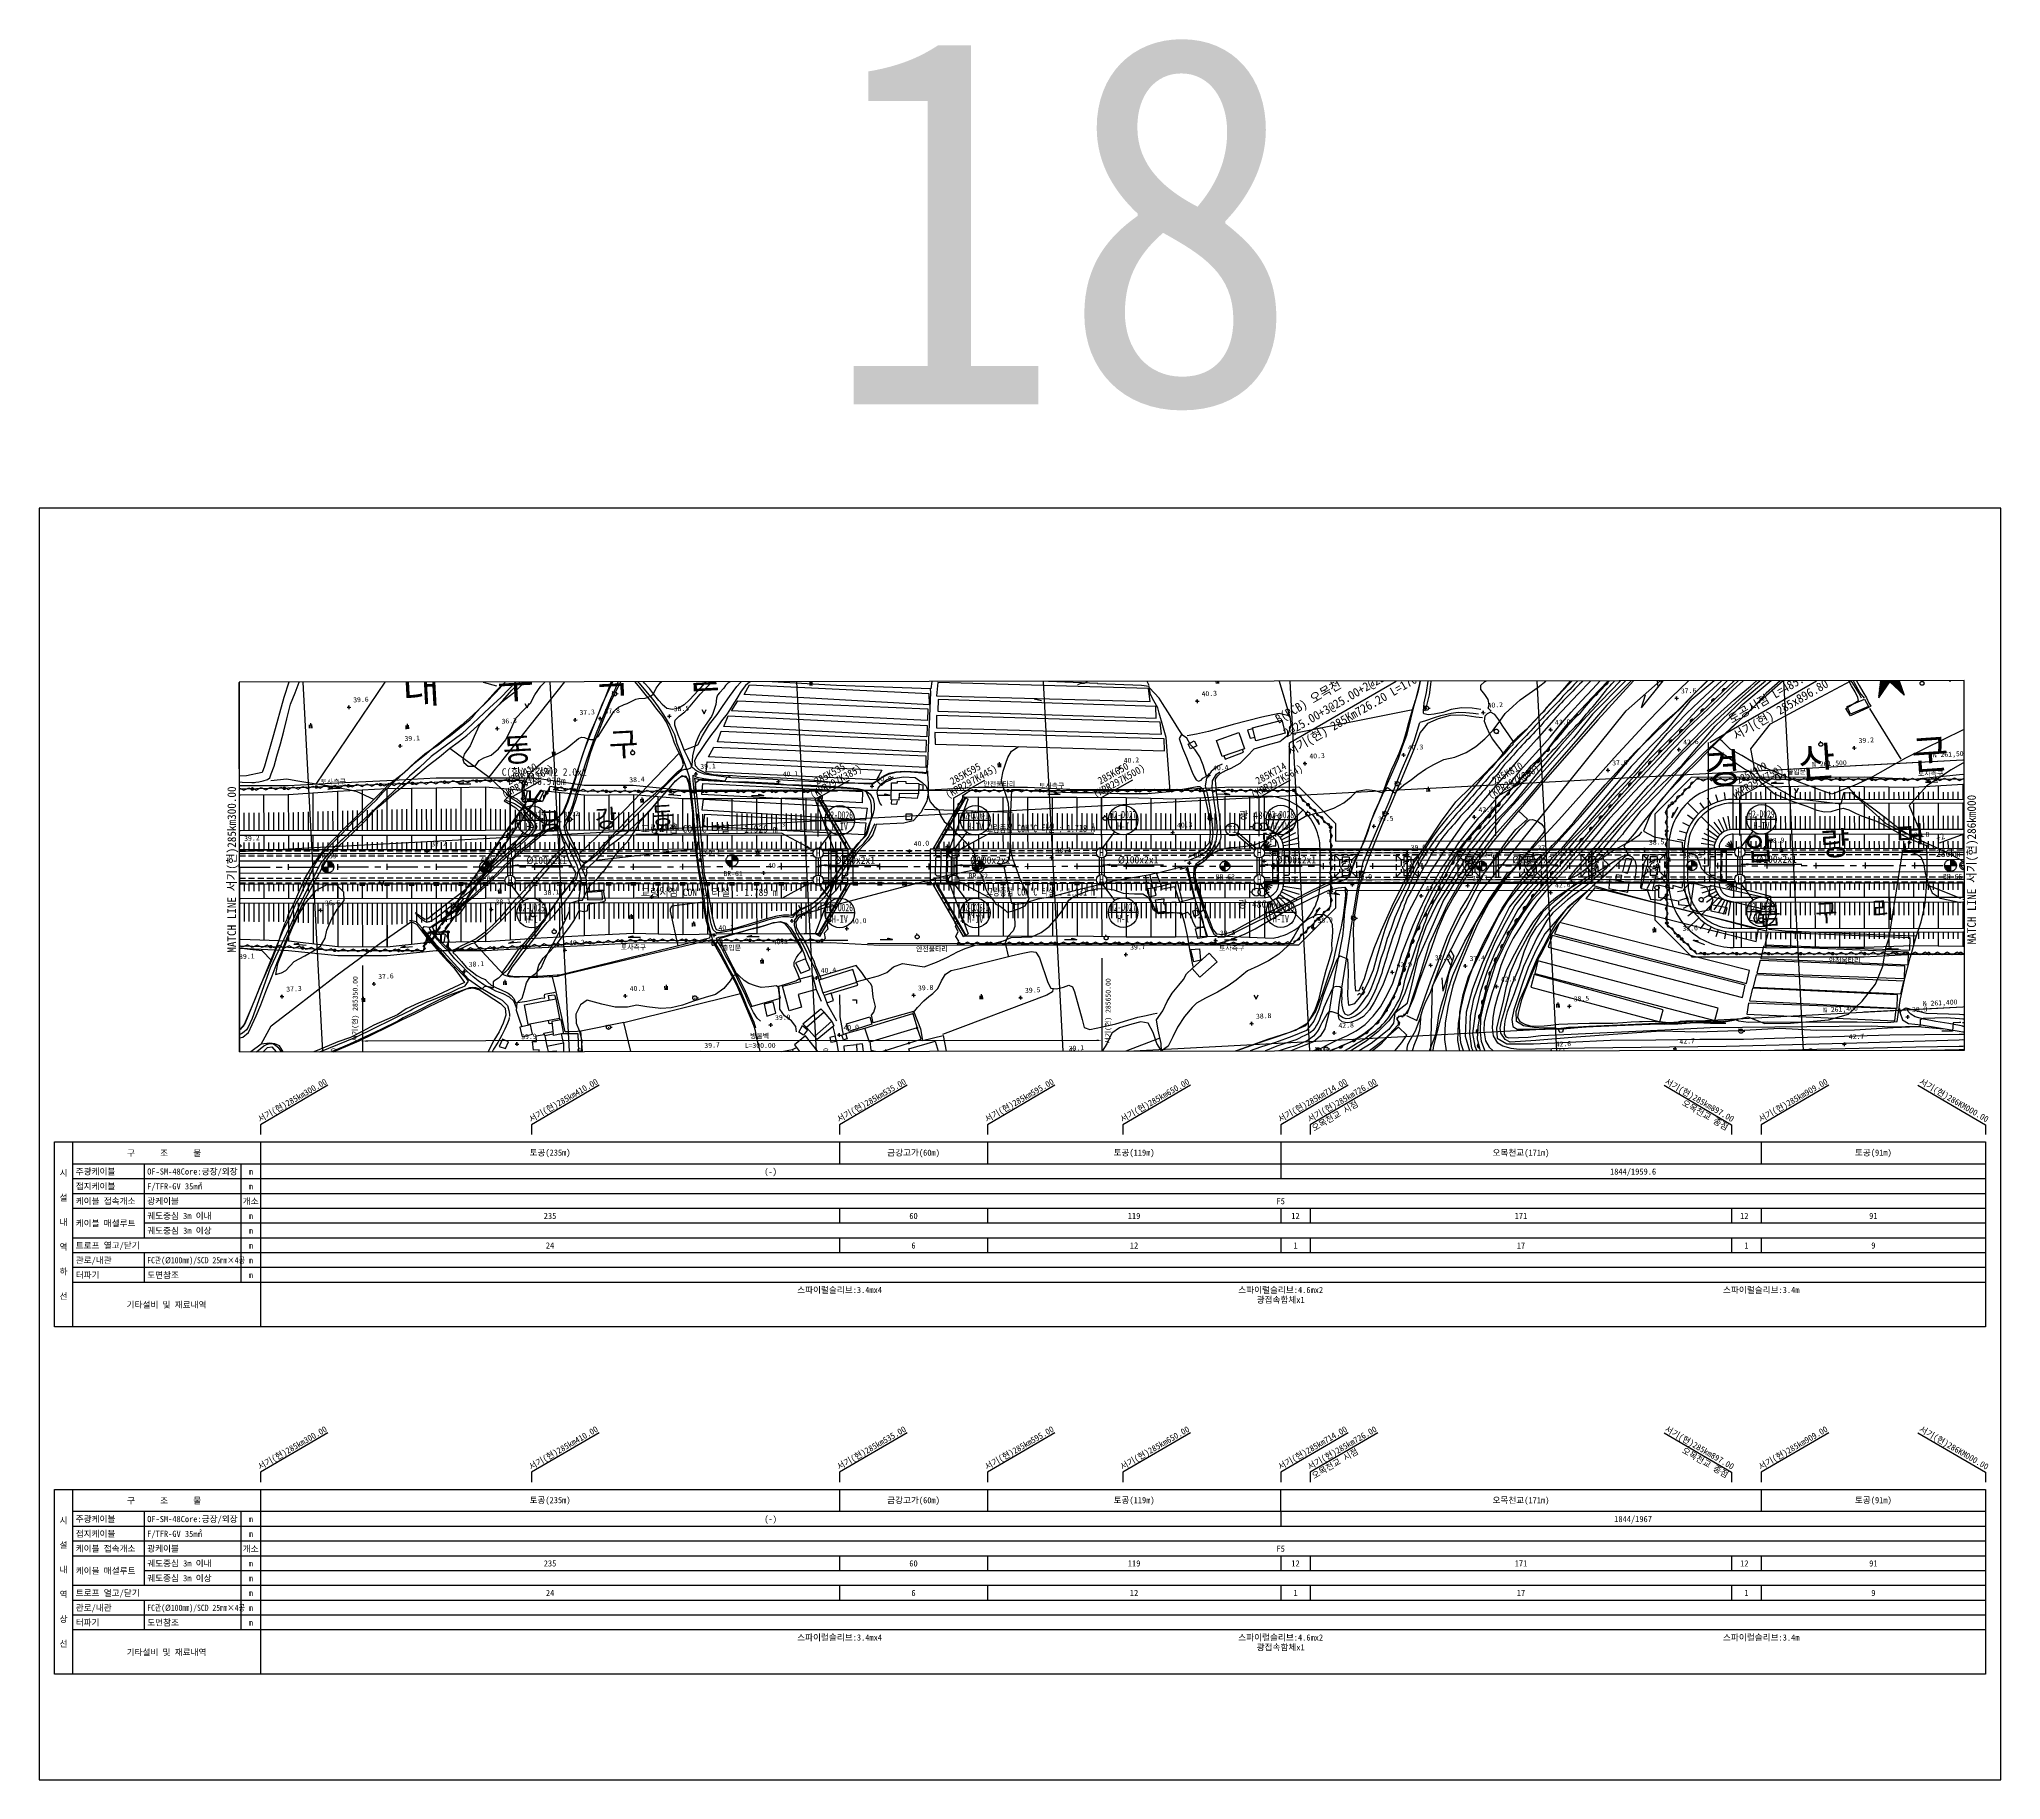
# Model space of a CAD drawing. Header units: millimetres. Extents: x 16742 to 17538, y 1103 to 1809.
import ezdxf
from ezdxf.enums import TextEntityAlignment as Align
from ezdxf.xclip import XClip

# ---------------------------------------------------------------- set-up
doc = ezdxf.new("R2010")
doc.units = ezdxf.units.MM
doc.header["$LTSCALE"] = 10
doc.header["$MEASUREMENT"] = 0
doc.header["$XCLIPFRAME"] = 2
for name, pattern in [('A-CENTR01', [2, 1.25, -0.25, 0.25, -0.25]), ('CENTER', [2, 1.25, -0.25, 0.25, -0.25]), ('CENTERX2', [4, 2.5, -0.5, 0.5, -0.5]), ('DASHED2', [0.375, 0.25, -0.125]), ('HIDDEN', [0.375, 0.25, -0.125]), ('SI', [14.2, 9.6, -1.8, 1, -1.8])]:
    doc.linetypes.add(name, pattern=pattern)
for name, color, linetype in [('TN-MACL', 6, 'A-CENTR01'), ('TN-MANH', 4, 'Continuous'), ('TN-TEXT', 3, 'Continuous'), ('TT-COMM-SYMB', 3, 'Continuous'), ('TT-TABL-LIN1', 4, 'Continuous'), ('TT-TABL-LIN2', 1, 'Continuous'), ('TT-TABL-TEX1', 6, 'Continuous'), ('TT-TABL-TEX2', 3, 'Continuous'), ('TT-WIRE-EQPM', 6, 'Continuous'), ('TZ-BASE', 253, 'Continuous'), ('TZ-CABL', 4, 'Continuous'), ('TZ-LEAL', 1, 'Continuous'), ('TZ-LEAT', 3, 'Continuous'), ('TZ-MACT', 6, 'Continuous'), ('TZ-SYMB', 1, 'Continuous')]:
    doc.layers.add(name, color=color, linetype=linetype)
doc.layers.add('TX-PAPR', color=2, linetype='Continuous', plot=False)
doc.styles.add('GR', font='GulimChe.ttf')
doc.styles.get("Standard").update_dxf_attribs({"font": 'GulimChe.ttf'})
doc.linetypes.add('ZIGZAG', pattern='A,0.0001,-0.2,[131,ltypeshp.shx,S=0.2,R=0,X=-0.2,Y=0],-0.4,[131,ltypeshp.shx,S=0.2,R=180,X=0.2,Y=0],-0.2', length=0.8001)
doc.dimstyles.get("Standard").update_dxf_attribs({"dimtxt": 0.18, "dimasz": 0.18, "dimexe": 0.18, "dimexo": 0.0625, "dimgap": 0.09, "dimtad": 0, "dimtih": 1, "dimtoh": 1, "dimdec": 4, "dimzin": 0, "dimdsep": 46, "dimtxsty": 'Standard', "dimcen": 0.09, "dimadec": 0, "dimazin": 0, "dimtfac": 1, "dimtdec": 4, "dimtofl": 0, "dimtmove": 0, "dimatfit": 3, "dimfxl": 0, "dimtolj": 1, "dimtzin": 0, "dimarcsym": 0})

# ---------------------------------------------------------------- blocks, each defined once
blk = doc.blocks.new('JD-FHFGFGH4SFG5')
at = {"layer": 'TZ-BASE'}
for p, q in [((-0.12, 133.72), (699.88, 133.74)), ((-0.11, 117.09, 39.49), (5.26, 133.5, 39.49)), ((510.25, 133.44), (-0.1, 106.32)), ((2.58, 132.31, 40.35), (2.97, 131.94, 40.35)), ((3.49, 131.39, 40.35), (3.69, 131.38, 40.35)), ((3.59, 131.46, 40.35), (3.6, 131.3, 40.35)), ((4.43, 131.44, 40.35), (5.11, 131.45, 40.35)), ((22.74, 133.43), (41.34, -216.43)), ((39.05, 133.56, 39.76), (29.43, 103.28, 39.76)), ((31.2, 96.89, 39.41), (42.07, 133.54, 39.41)), ((56.82, 89.62, 39.53), (78.89, 127.99, 39.53)), ((78.89, 127.99, 39.53), (64.33, 133.5, 39.53)), ((78.89, 127.99, 39.53), (102.67, 122.54, 39.53)), ((105.04, 132.13, 39.02), (105.11, 133.4, 39.02)), ((105.13, 130.87, 39.02), (105.04, 132.13, 39.02)), ((105.11, 133.4, 39.02), (105.14, 133.54, 39.02)), ((105.47, 129.62, 39.02), (105.13, 130.87, 39.02)), ((105.9, 128.41, 39.02), (105.47, 129.62, 39.02)), ((106.53, 127.29, 39.02), (105.9, 128.41, 39.02)), ((122.89, 133.43), (141.48, -216.43)), ((128.45, 131.37, 39.71), (128.4, 131.89, 39.71)), ((160.35, 133.55, 38), (148.88, 113.75, 38)), ((154.44, 129.09, 39.41), (151.1, 123.76, 39.41)), ((157.3, 133.54, 39.41), (154.44, 129.09, 39.41)), ((157.31, 127.04, 37.25), (159.7, 131.7, 37.25)), ((159.7, 131.7, 37.25), (160.96, 133.55, 37.25)), ((176.68, 128.99, 39.83), (173.65, 124.26, 39.83)), ((176.76, 129.79, 37.25), (174.82, 126.51, 37.25)), ((179.28, 132.81, 39.83), (176.68, 128.99, 39.83)), ((178.14, 133.39, 37.25), (176.76, 129.79, 37.25)), ((178.08, 126.55, 39.09), (180.62, 129.69, 39.09)), ((178.22, 133.55, 37.25), (178.14, 133.39, 37.25)), ((181.25, 128.19, 37.46), (178.29, 125.29, 37.46)), ((179.8, 133.55, 39.83), (179.28, 132.81, 39.83)), ((180.62, 129.69, 39.09), (183.02, 133.08, 39.09)), ((183.84, 131.12, 37.46), (181.25, 128.19, 37.46)), ((181.65, 133.24, 38), (181.26, 133.55, 38)), ((182.77, 132.65, 38), (181.65, 133.24, 38)), ((184.02, 132.99, 38), (182.77, 132.65, 38)), ((183.02, 133.08, 39.09), (183.36, 133.55, 39.09)), ((186.44, 133.55, 37.46), (183.84, 131.12, 37.46)), ((184.73, 133.55, 38), (184.02, 132.99, 38)), ((196.45, 132.67, 37.5), (196.32, 133.55, 37.5)), ((197.33, 128.7, 37.5), (196.45, 132.67, 37.5)), ((198.77, 125.16, 37.5), (197.33, 128.7, 37.5)), ((218.81, 124.77, 37.46), (224.06, 128.6, 37.46)), ((224.35, 128.8, 37.46), (222.6, 124.91, 37.46)), ((223.03, 133.44), (241.62, -216.42)), ((224.06, 128.6, 37.46), (228.46, 131.65, 37.46)), ((225.28, 126.79, 38), (229.48, 131.65, 38)), ((228.46, 131.65, 37.46), (230.74, 133.55, 37.46)), ((229.48, 131.65, 38), (231.45, 133.55, 38)), ((234.15, 128.37, 39.09), (232.01, 125.92, 39.09)), ((233.71, 125.64, 39.09), (235.76, 128.22, 39.09)), ((236.17, 130.77, 39.09), (234.15, 128.37, 39.09)), ((236.89, 128.98, 39.02), (234.43, 126.01, 39.02)), ((237.55, 129.26, 38.81), (235.4, 127.06, 38.81)), ((235.76, 128.22, 39.09), (237.78, 130.49, 39.09)), ((238.19, 133.04, 39.09), (236.17, 130.77, 39.09)), ((240.64, 132.5, 39.02), (236.89, 128.98, 39.02)), ((239.25, 131.18, 38.81), (237.55, 129.26, 38.81)), ((237.62, 125.29, 38.81), (239.19, 127.38, 38.81)), ((237.78, 130.49, 39.09), (240.39, 132.96, 39.09)), ((237.78, 132.26, 38.62), (239.28, 132.34, 38.62)), ((238.53, 132.3, 38.62), (237.78, 132.26, 38.62)), ((238.7, 133.51, 39.09), (238.19, 133.04, 39.09)), ((238.34, 123.38, 39.53), (242.1, 129.07, 39.53)), ((238.57, 131.55, 38.62), (238.49, 133.04, 38.62)), ((238.49, 133.04, 38.62), (238.53, 132.3, 38.62)), ((239.19, 127.38, 38.81), (240.5, 129.42, 38.81)), ((240.79, 132.81, 38.81), (239.25, 131.18, 38.81)), ((240.39, 132.96, 39.09), (241.05, 133.55, 39.09)), ((240.5, 129.42, 38.81), (241.57, 131.4, 38.81)), ((241.59, 133.55, 39.02), (240.64, 132.5, 39.02)), ((241.83, 133.23, 38.81), (240.79, 132.81, 38.81)), ((241.57, 131.4, 38.81), (241.83, 133.23, 38.81)), ((242.1, 129.07, 39.53), (244.06, 133.27, 39.53)), ((243.28, 133.55, 41), (242.44, 132.87, 41)), ((244.06, 133.27, 39.53), (244.25, 134.13, 39.53)), ((265.21, 132.97, 41), (264.96, 133.55, 41)), ((266.65, 129.92, 41), (265.21, 132.97, 41)), ((267.56, 128.4, 41), (266.65, 129.92, 41)), ((268.27, 127.91, 41), (267.56, 128.4, 41)), ((268.02, 133.55, 41), (268.05, 133.11, 41)), ((268.05, 133.11, 41), (268.26, 130.54, 41)), ((268.26, 130.54, 41), (268.37, 128.65, 41)), ((268.37, 128.65, 41), (268.27, 127.91, 41)), ((268.47, 129.51, 39.68), (269.29, 114.69, 39.68)), ((299.26, 130.54, 39.68), (299.1, 133.55, 39.68)), ((299.64, 124.53, 39.68), (299.26, 130.54, 39.68)), ((319.65, 129.66, 41), (319.27, 133.55, 41)), ((321.01, 116.62, 41), (319.65, 129.66, 41)), ((319.91, 132.87, 39.74), (321.41, 132.95, 39.74)), ((320.66, 132.91, 39.74), (319.91, 132.87, 39.74)), ((319.96, 133.55, 41.62), (320.18, 131.62, 41.62)), ((320.18, 131.62, 41.62), (320.76, 127.46, 41.62)), ((320.7, 132.16, 39.74), (320.62, 133.66, 39.74)), ((320.62, 133.66, 39.74), (320.66, 132.91, 39.74)), ((320.76, 127.46, 41.62), (321.36, 120.12, 41.62)), ((321.42, 133.25, 41.32), (321.28, 133.55, 41.32)), ((322.91, 132.57, 41.32), (321.42, 133.25, 41.32)), ((322.45, 125.88, 41.62), (322.82, 127.75, 41.62)), ((322.82, 127.75, 41.62), (324.78, 129.54, 41.62)), ((324.68, 132.2, 41.32), (322.91, 132.57, 41.32)), ((323.17, 133.44), (341.76, -216.42)), ((324.94, 128.51, 39.47), (323.87, 127.18, 39.47)), ((324.06, 133.55, 40.65), (324.57, 132.97, 40.65)), ((324.57, 132.97, 40.65), (328.33, 132.63, 40.65)), ((327.15, 131.9, 41.32), (324.68, 132.2, 41.32)), ((324.78, 129.54, 41.62), (326.18, 130.02, 41.62)), ((327.18, 129.75, 39.47), (324.94, 128.51, 39.47)), ((326.18, 130.02, 41.62), (328.19, 130.39, 41.62)), ((328.48, 131.95, 41.32), (327.15, 131.9, 41.32)), ((331.85, 130.52, 39.47), (327.18, 129.75, 39.47)), ((328.19, 130.39, 41.62), (329.9, 130.75, 41.62)), ((328.33, 132.63, 40.65), (328.27, 133.55, 40.65)), ((328.51, 132.18, 42.03), (328.29, 133.51, 42.03)), ((333.23, 132.95, 42.03), (328.51, 132.18, 42.03)), ((329.9, 130.75, 41.62), (331.35, 131.19, 41.62)), ((331.35, 131.19, 41.62), (335.78, 132.42, 41.62)), ((335.48, 131.33, 39.47), (331.85, 130.52, 39.47)), ((333.14, 133.51, 42.03), (333.23, 132.95, 42.03)), ((334.77, 133.51, 41.88), (334.8, 133.33, 41.88)), ((334.8, 133.33, 41.88), (335.84, 133.51, 41.88)), ((340.13, 132.53, 39.47), (335.48, 131.33, 39.47)), ((335.78, 132.42, 41.62), (337.58, 132.78, 41.62)), ((337.58, 132.78, 41.62), (339.8, 133.2, 41.62)), ((339.8, 133.2, 41.62), (341.03, 133.51, 41.62)), ((342.62, 133.55, 39.47), (340.13, 132.53, 39.47)), ((415.39, 133.34, 39.47), (415.35, 133.55, 39.47)), ((415.82, 129.7, 39.47), (415.39, 133.34, 39.47)), ((416.88, 126.46, 39.47), (415.82, 129.7, 39.47)), ((416.18, 133.55, 40.03), (416.55, 132.05, 40.03)), ((416.55, 132.05, 40.03), (417.46, 128.29, 40.03)), ((417.46, 128.29, 40.03), (418.14, 124.87, 40.03)), ((423.31, 133.44), (441.9, -216.42)), ((426.59, 130.07, 39.83), (426.54, 130.59, 39.83)), ((439.43, 133.56, 39.49), (440.31, 130.85, 39.49)), ((440.31, 130.85, 39.49), (441.59, 127.41, 39.49)), ((441.59, 127.41, 39.49), (442.54, 125.08, 39.49)), ((451.76, 127.21, 39.36), (456.16, 128.14, 39.36)), ((457.92, 128.33, 40.35), (452.89, 127.03, 40.35)), ((456.16, 128.14, 39.36), (460.47, 129.23, 39.36)), ((463.37, 129.94, 40.35), (457.92, 128.33, 40.35)), ((460.47, 129.23, 39.36), (466.36, 130.69, 39.36)), ((468.57, 131.45, 40.35), (463.37, 129.94, 40.35)), ((466.36, 130.69, 39.36), (469, 131.47, 39.36)), ((469.58, 128.69, 40), (468.02, 126.57, 40)), ((473.1, 132.51, 40.35), (468.57, 131.45, 40.35)), ((469, 131.47, 39.36), (470.96, 132.18, 39.36)), ((470.41, 129.71, 40), (469.58, 128.69, 40)), ((471.28, 130.68, 40), (470.41, 129.71, 40)), ((470.96, 132.18, 39.36), (472.2, 132.53, 39.36)), ((472.46, 131.2, 40), (471.28, 130.68, 40)), ((472.2, 132.53, 39.36), (474.41, 133.21, 39.36)), ((473.7, 131.59, 40), (472.46, 131.2, 40)), ((477.98, 133.16, 40.35), (473.1, 132.51, 40.35)), ((474.98, 131.85, 40), (473.7, 131.59, 40)), ((474.41, 133.21, 39.36), (475.31, 133.45, 39.36)), ((476.27, 132.02, 40), (474.98, 131.85, 40)), ((475.31, 133.45, 39.36), (475.62, 133.52, 39.36)), ((477.55, 132.24, 40), (476.27, 132.02, 40)), ((478.73, 132.79, 40), (477.55, 132.24, 40)), ((479.58, 133.21, 40.35), (477.98, 133.16, 40.35)), ((479.3, 133.56, 40), (478.73, 132.79, 40)), ((479.87, 132.19, 40.35), (479.58, 133.21, 40.35)), ((480.41, 130.23, 40.35), (479.87, 132.19, 40.35)), ((480.79, 127.96, 40.35), (480.41, 130.23, 40.35)), ((481.08, 124.57, 40.35), (480.79, 127.96, 40.35)), ((480.94, 133.56, 42.41), (481.03, 129.69, 42.41)), ((481.03, 129.69, 42.41), (481.33, 124.79, 42.41)), ((485.59, 133.42, 42.03), (485.59, 133.56, 42.03)), ((485.59, 127.35, 42.03), (485.59, 133.42, 42.03)), ((487.06, 132.05, 41.04), (487.1, 133.56, 41.04)), ((487.4, 129.7, 41.04), (487.06, 132.05, 41.04)), ((489.55, 129.77, 41.04), (487.4, 129.7, 41.04)), ((488.09, 132.43, 40), (488.05, 133.56, 40)), ((490.75, 131.19, 40), (488.09, 132.43, 40)), ((488.52, 133.56, 39.62), (488.56, 132.24, 39.62)), ((488.56, 132.24, 39.62), (491.72, 131.79, 39.62)), ((493.22, 130.8, 41.04), (489.55, 129.77, 41.04)), ((495.69, 132.87, 40), (490.75, 131.19, 40)), ((491.72, 131.79, 39.62), (495.21, 132.94, 39.62)), ((497.26, 132.11, 41.04), (493.22, 130.8, 41.04)), ((495.21, 132.94, 39.62), (497.02, 133.56, 39.62)), ((498.4, 133.56, 40), (495.69, 132.87, 40)), ((501.58, 133.52, 41.04), (497.26, 132.11, 41.04)), ((516.8, 133, 42.31), (516.73, 133.52, 42.31)), ((520.47, 133.52, 42.31), (516.8, 133, 42.31)), ((523.45, 133.44), (542.04, -216.42)), ((532.66, 133.52, 41.1), (534.26, 130.38, 41.1)), ((534.26, 130.38, 41.1), (534.23, 126.12, 41.1)), ((562.8, 63.35, 1.89), (642.36, 133.56, 1.89)), ((575.27, 124.58, 40.82), (578.11, 128.21, 40.82)), ((580.37, 130.18, 42.03), (577.76, 127.17, 42.03)), ((578.11, 128.21, 40.82), (580.05, 131.9, 40.82)), ((580.05, 131.9, 40.82), (580.99, 133.56, 40.82)), ((580.23, 126.74, 42.03), (582.02, 129.77, 42.03)), ((582.31, 132.49, 42.03), (580.37, 130.18, 42.03)), ((583, 129.89, 40.78), (580.61, 126.96, 40.78)), ((581.29, 126.52, 40), (584.06, 127.43, 40)), ((581.84, 132.42, 39.82), (583.34, 132.5, 39.82)), ((582.59, 132.46, 39.82), (581.84, 132.42, 39.82)), ((582.02, 129.77, 42.03), (583.61, 132.28, 42.03)), ((582.87, 133.52, 42.03), (582.31, 132.49, 42.03)), ((582.63, 131.71, 39.82), (582.55, 133.21, 39.82)), ((582.55, 133.21, 39.82), (582.59, 132.46, 39.82)), ((585.72, 133.47, 40.78), (583, 129.89, 40.78)), ((583.61, 132.28, 42.03), (584.3, 133.42, 42.03)), ((584.06, 127.43, 40), (587.4, 127.94, 40)), ((584.3, 133.42, 42.03), (584.37, 133.52, 42.03)), ((585.77, 133.52, 40.78), (585.72, 133.47, 40.78)), ((587.4, 127.94, 40), (589.44, 129.73, 40)), ((588.5, 129.86, 40.33), (588.45, 130.38, 40.33)), ((589.44, 129.73, 40), (591.02, 132.63, 40)), ((594.3, 127.58, 40), (590.58, 124.18, 40)), ((591.02, 132.63, 40), (592.23, 133.52, 40)), ((593.65, 126.99, 40.78), (599.71, 132.24, 40.78)), ((597.36, 130.91, 40), (594.3, 127.58, 40)), ((606.94, 131.15, 42.03), (594.91, 120.4, 42.03)), ((597.2, 127.48, 41), (596.2, 126.63, 41)), ((598.2, 128.42, 41), (597.2, 127.48, 41)), ((599.54, 133.52, 40), (597.36, 130.91, 40)), ((597.55, 133.56, 40.82), (598.45, 132.54, 40.82)), ((599.2, 129.27, 41), (598.2, 128.42, 41)), ((598.45, 132.54, 40.82), (598.9, 132.08, 40.82)), ((600.04, 127.58, 42), (599.08, 126.68, 42)), ((600.16, 130.16, 41), (599.2, 129.27, 41)), ((599.71, 132.24, 40.78), (601.24, 133.56, 40.78)), ((603.04, 130.13, 42), (600.04, 127.58, 42)), ((601.16, 131.02, 41), (600.16, 130.16, 41)), ((602.21, 131.83, 41), (601.16, 131.02, 41)), ((603.21, 132.72, 41), (602.21, 131.83, 41)), ((604.05, 131.03, 42), (603.04, 130.13, 42)), ((604.2, 133.56, 41), (603.21, 132.72, 41)), ((603.95, 124.12, 39.79), (608.21, 127.88, 39.79)), ((605.05, 131.88, 42), (604.05, 131.03, 42)), ((606.1, 132.69, 42), (605.05, 131.88, 42)), ((607.1, 133.55, 42), (606.1, 132.69, 42)), ((609.49, 133.52, 42.03), (606.94, 131.15, 42.03)), ((607.12, 133.56, 42), (607.1, 133.55, 42)), ((607.82, 124.43, 41.51), (612.06, 127.54, 41.51)), ((608.21, 127.88, 39.79), (611.68, 130.97, 39.79)), ((610.85, 127.18, 42), (611.81, 128.07, 42)), ((611.29, 126.98, 41.51), (612.74, 128.04, 41.51)), ((611.55, 112.55, 41.79), (636.81, 132.5, 41.79)), ((611.68, 130.97, 39.79), (615.06, 133.56, 39.79)), ((611.8, 126.84, 41.51), (611.89, 127.42, 41.51)), ((611.81, 128.07, 42), (613.81, 129.78, 42)), ((611.95, 126.85, 41.51), (612.06, 127.55, 41.51)), ((612.65, 127.36, 41.51), (611.95, 127.47, 41.51)), ((612.06, 127.54, 41.51), (615.62, 130.17, 41.51)), ((612.11, 126.89, 41.51), (612.23, 127.67, 41.51)), ((612.71, 127.5, 41.51), (612.12, 127.59, 41.51)), ((612.27, 126.97, 41.51), (612.4, 127.8, 41.51)), ((612.75, 127.65, 41.51), (612.29, 127.72, 41.51)), ((612.44, 127.09, 41.51), (612.57, 127.92, 41.51)), ((612.76, 127.8, 41.51), (612.46, 127.84, 41.51)), ((612.63, 127.32, 41.51), (612.74, 128.03, 41.51)), ((612.75, 127.95, 41.51), (612.63, 127.97, 41.51)), ((613.49, 126.84, 41), (616.63, 129.15, 41)), ((613.81, 129.78, 42), (614.86, 130.59, 42)), ((614.86, 130.59, 42), (616.87, 132.29, 42)), ((622.12, 133.56, 39.79), (615.22, 125.67, 39.79)), ((615.62, 130.17, 41.51), (618.55, 132.72, 41.51)), ((616.09, 130.57, 41.51), (617.44, 131.76, 41.51)), ((616.78, 130.51, 41.51), (616.13, 130.55, 41.51)), ((616.16, 130.54, 41.51), (616.17, 130.64, 41.51)), ((617.07, 130.64, 41.51), (616.23, 130.7, 41.51)), ((616.31, 130.49, 41.51), (616.33, 130.78, 41.51)), ((617.23, 130.78, 41.51), (616.39, 130.83, 41.51)), ((616.46, 130.47, 41.51), (616.49, 130.92, 41.51)), ((617.34, 130.92, 41.51), (616.55, 130.97, 41.51)), ((616.61, 130.48, 41.51), (616.65, 131.06, 41.51)), ((616.63, 129.15, 41), (617.68, 129.91, 41)), ((617.42, 131.07, 41.51), (616.71, 131.11, 41.51)), ((616.76, 130.5, 41.51), (616.81, 131.2, 41.51)), ((616.87, 132.29, 42), (618.51, 133.56, 42)), ((617.47, 131.21, 41.51), (616.87, 131.25, 41.51)), ((616.92, 130.56, 41.51), (616.97, 131.34, 41.51)), ((617.49, 131.36, 41.51), (617.03, 131.39, 41.51)), ((617.07, 130.64, 41.51), (617.13, 131.48, 41.51)), ((617.49, 131.51, 41.51), (617.19, 131.53, 41.51)), ((617.23, 130.78, 41.51), (617.29, 131.62, 41.51)), ((617.47, 131.66, 41.51), (617.35, 131.67, 41.51)), ((617.4, 131.03, 41.51), (617.45, 131.74, 41.51)), ((617.68, 129.91, 41), (618.82, 130.56, 41)), ((653.94, 133.53, 38.01), (617.91, 105.49, 38.01)), ((618.55, 132.72, 41.51), (619.22, 133.52, 41.51)), ((628.08, 130.94, 40), (618.65, 123.77, 40)), ((618.82, 130.56, 41), (619.92, 131.24, 41)), ((631.82, 132.32, 36.04), (619.74, 122.13, 36.04)), ((619.92, 131.24, 41), (620.92, 132.09, 41)), ((620.92, 132.09, 41), (621.77, 131.09, 41)), ((621.77, 126.63, 42.2), (625.94, 131.95, 42.2)), ((621.77, 131.09, 41), (622.83, 130.31, 41)), ((622.83, 130.31, 41), (624.12, 130.27, 41)), ((623.59, 133.44), (642.18, -216.42)), ((624.12, 130.27, 41), (625.31, 130.78, 41)), ((625.31, 130.78, 41), (626.41, 131.47, 41)), ((625.94, 131.95, 42.2), (627.16, 133.56, 42.2)), ((626.41, 131.47, 41), (627.5, 132.19, 41)), ((627.5, 132.19, 41), (628.6, 132.88, 41)), ((631.36, 133.56, 40), (628.08, 130.94, 40)), ((634.29, 131.98, 38.02), (628.26, 127.03, 38.02)), ((628.6, 132.88, 41), (629.53, 133.56, 41)), ((633.37, 133.56, 36.04), (631.82, 132.32, 36.04)), ((636.16, 133.56, 38.02), (634.29, 131.98, 38.02)), ((637.99, 133.56, 41.79), (636.81, 132.5, 41.79)), ((644.64, 126.4, 38.02), (653.49, 133.08, 38.02)), ((644.65, 120.03, 38.28), (657.38, 130.29, 38.28)), ((656.46, 128.23, 38.99), (645.92, 119.34, 38.99)), ((653.49, 133.08, 38.02), (654.03, 133.53, 38.02)), ((664.6, 133.56, 38.99), (656.46, 128.23, 38.99)), ((657.38, 130.29, 38.28), (660.39, 132.76, 38.28)), ((658.5, 126.37, 40), (666.93, 133.56, 40)), ((673.14, 131.14, 42.2), (658.8, 122.76, 42.2)), ((663.4, 129.12, 41.03), (659.92, 125.25, 41.03)), ((660.64, 132.98, 38.01), (660.19, 133.53, 38.01)), ((660.39, 132.76, 38.28), (661.52, 133.56, 38.28)), ((660.86, 133.53, 38.02), (660.92, 133.47, 38.02)), ((660.92, 133.47, 38.02), (661.08, 133.56, 38.02)), ((665.92, 128.48, 41.45), (662.27, 125.64, 41.45)), ((668.51, 133.09, 41.03), (663.4, 129.12, 41.03)), ((665.13, 128.13, 41.45), (665.43, 128.09, 41.45)), ((665.14, 128.28, 41.45), (665.6, 128.22, 41.45)), ((665.14, 127.98, 41.45), (665.26, 127.96, 41.45)), ((666.58, 128.99, 41.45), (665.16, 127.89, 41.45)), ((665.25, 128.61, 41.45), (665.16, 127.9, 41.45)), ((665.17, 128.43, 41.45), (665.76, 128.36, 41.45)), ((665.23, 128.57, 41.45), (665.93, 128.49, 41.45)), ((665.31, 128.71, 41.45), (666.1, 128.62, 41.45)), ((665.43, 128.85, 41.45), (665.33, 128.01, 41.45)), ((665.43, 128.85, 41.45), (666.27, 128.75, 41.45)), ((665.6, 128.98, 41.45), (665.49, 128.14, 41.45)), ((665.6, 128.98, 41.45), (666.43, 128.88, 41.45)), ((665.76, 129.05, 41.45), (665.66, 128.27, 41.45)), ((665.91, 129.1, 41.45), (665.83, 128.4, 41.45)), ((665.89, 129.1, 41.45), (666.54, 129.01, 41.45)), ((670.44, 132.16, 41.45), (665.92, 128.48, 41.45)), ((666.07, 129.12, 41.45), (665.99, 128.53, 41.45)), ((666.22, 129.11, 41.45), (666.16, 128.66, 41.45)), ((666.37, 129.08, 41.45), (666.33, 128.79, 41.45)), ((666.51, 129.03, 41.45), (666.5, 128.92, 41.45)), ((667.2, 127.66, 42.02), (669.89, 129.52, 42.02)), ((669.12, 124.41, 42.02), (667.2, 127.66, 42.02)), ((669.15, 133.56, 41.03), (668.51, 133.09, 41.03)), ((689.9, 130.86, 40), (668.58, 111.35, 40)), ((669.76, 131.98, 41.45), (670.06, 131.91, 41.45)), ((669.76, 131.82, 41.45), (669.88, 131.8, 41.45)), ((671.28, 132.72, 41.45), (669.78, 131.73, 41.45)), ((669.92, 132.44, 41.45), (669.78, 131.74, 41.45)), ((669.78, 132.12, 41.45), (670.24, 132.03, 41.45)), ((669.83, 132.27, 41.45), (670.42, 132.15, 41.45)), ((669.89, 129.52, 42.02), (676.13, 133.56, 42.02)), ((669.9, 132.41, 41.45), (670.59, 132.26, 41.45)), ((670.12, 132.66, 41.45), (669.95, 131.84, 41.45)), ((669.99, 132.54, 41.45), (670.77, 132.38, 41.45)), ((670.12, 132.67, 41.45), (670.95, 132.5, 41.45)), ((670.3, 132.78, 41.45), (670.13, 131.96, 41.45)), ((670.46, 132.84, 41.45), (670.3, 132.07, 41.45)), ((670.3, 132.78, 41.45), (671.12, 132.61, 41.45)), ((672.57, 133.56, 41.45), (670.44, 132.16, 41.45)), ((670.62, 132.88, 41.45), (670.48, 132.19, 41.45)), ((670.6, 132.87, 41.45), (671.24, 132.74, 41.45)), ((670.78, 132.88, 41.45), (670.66, 132.31, 41.45)), ((670.93, 132.86, 41.45), (670.84, 132.42, 41.45)), ((671.07, 132.82, 41.45), (671.01, 132.54, 41.45)), ((671.21, 132.76, 41.45), (671.19, 132.66, 41.45)), ((677.72, 133.28, 42.2), (673.14, 131.14, 42.2)), ((685.22, 131.69, 42.02), (676.87, 123, 42.02)), ((678.26, 133.56, 42.2), (677.72, 133.28, 42.2)), ((679.7, 127.02, 40.11), (683.25, 130.24, 40.11)), ((680.69, 124.51, 41.03), (685.97, 129.86, 41.03)), ((689.19, 127.65, 39.03), (681.8, 121.15, 39.03)), ((683.25, 130.24, 40.11), (686.33, 133.15, 40.11)), ((687.89, 133.57, 42.02), (685.22, 131.69, 42.02)), ((685.97, 129.86, 41.03), (689.99, 133.1, 41.03)), ((686.33, 133.15, 40.11), (686.76, 133.53, 40.11)), ((693.9, 129.71, 40.41), (688, 125.97, 40.41)), ((694.78, 131.59, 39.03), (689.19, 127.65, 39.03)), ((693.14, 133.04, 40), (689.9, 130.86, 40)), ((689.99, 133.1, 41.03), (690.53, 133.53, 41.03)), ((694.1, 133.53, 40), (693.14, 133.04, 40)), ((698.17, 130.8, 40.41), (693.9, 129.71, 40.41)), ((699.88, 130.14, 39.03), (694.78, 131.59, 39.03)), ((699.88, 129.47, 40.41), (698.17, 130.8, 40.41)), ((111.79, 119.94, 39.34), (80.25, 80.23, 39.34)), ((102.67, 122.54, 39.53), (128.04, 115.3, 39.53)), ((107.25, 126.22, 39.02), (106.53, 127.29, 39.02)), ((108.81, 124.17, 39.02), (107.25, 126.22, 39.02)), ((110.12, 121.99, 39.02), (108.81, 124.17, 39.02)), ((111.08, 121.14, 39.02), (110.12, 121.99, 39.02)), ((112.13, 120.38, 39.02), (111.08, 121.14, 39.02)), ((113.25, 119.79, 39.02), (112.13, 120.38, 39.02)), ((116.89, 118.54, 39.02), (113.25, 119.79, 39.02)), ((130.58, 120.59, 39.02), (126.95, 119.39, 39.02)), ((137.49, 124.07, 39.02), (130.58, 120.59, 39.02)), ((138.56, 124.75, 39.02), (137.49, 124.07, 39.02)), ((140.98, 125.56, 39.02), (138.56, 124.75, 39.02)), ((143.5, 125.95, 39.02), (140.98, 125.56, 39.02)), ((147.33, 126.19, 39.02), (143.5, 125.95, 39.02)), ((144.84, 112.2, 39.02), (151.37, 120.14, 39.02)), ((151.1, 123.76, 39.41), (147.32, 118.88, 39.41)), ((148.6, 126.11, 39.02), (147.33, 126.19, 39.02)), ((149.8, 125.69, 39.02), (148.6, 126.11, 39.02)), ((150.81, 124.89, 39.02), (149.8, 125.69, 39.02)), ((151.56, 123.86, 39.02), (150.81, 124.89, 39.02)), ((151.37, 120.14, 39.02), (151.87, 121.34, 39.02)), ((151.91, 122.61, 39.02), (151.56, 123.86, 39.02)), ((151.87, 121.34, 39.02), (151.91, 122.61, 39.02)), ((152.15, 118.52, 37.25), (154.74, 122.59, 37.25)), ((154.74, 122.59, 37.25), (157.31, 127.04, 37.25)), ((165.41, 112.16, 37.25), (170.19, 119.44, 37.25)), ((170.19, 119.44, 37.25), (166.85, 114.37, 37.25)), ((170.21, 119.99, 37.25), (167.54, 116, 37.25)), ((170.37, 119.79, 39.83), (167.66, 115.58, 39.83)), ((172.17, 122.9, 37.25), (170.21, 119.99, 37.25)), ((173.65, 124.26, 39.83), (170.37, 119.79, 39.83)), ((173.49, 119.48, 37.46), (171.7, 116.5, 37.46)), ((174.82, 126.51, 37.25), (172.17, 122.9, 37.25)), ((172.92, 119.29, 39.09), (175.35, 122.98, 39.09)), ((175.94, 122.62, 37.46), (173.49, 119.48, 37.46)), ((175.35, 122.98, 39.09), (178.08, 126.55, 39.09)), ((178.29, 125.29, 37.46), (175.94, 122.62, 37.46)), ((200.69, 122.49, 37.5), (198.77, 125.16, 37.5)), ((201.95, 120.56, 37.5), (200.69, 122.49, 37.5)), ((207.48, 115.37, 37.5), (201.95, 120.56, 37.5)), ((207.48, 115.37, 37.46), (212.59, 119.58, 37.46)), ((212.59, 119.58, 37.46), (218.81, 124.77, 37.46)), ((215.04, 115.28, 38), (220.57, 120.65, 38)), ((220.23, 121.91, 37.46), (218.19, 119.04, 37.46)), ((222.6, 124.91, 37.46), (220.23, 121.91, 37.46)), ((220.57, 120.65, 38), (221.42, 121.62, 38)), ((221.42, 121.62, 38), (225.28, 126.79, 38)), ((227.95, 120.69, 39.09), (226.11, 118.04, 39.09)), ((230.92, 120.64, 39.02), (227.61, 116.66, 39.02)), ((227.61, 117.42, 39.09), (229.62, 120.08, 39.09)), ((229.91, 123.43, 39.09), (227.95, 120.69, 39.09)), ((231.14, 121.66, 38.81), (229.16, 119.17, 38.81)), ((229.62, 120.08, 39.09), (231.69, 123.16, 39.09)), ((232.01, 125.92, 39.09), (229.91, 123.43, 39.09)), ((230.86, 120.46, 39.27), (230.94, 119.01, 39.27)), ((234.43, 126.01, 39.02), (230.92, 120.64, 39.02)), ((233.3, 124.53, 38.81), (231.14, 121.66, 38.81)), ((231.42, 121.06, 39.27), (231.53, 119.05, 39.27)), ((231.6, 117.24, 38.81), (233.21, 119.42, 38.81)), ((231.69, 123.16, 39.09), (233.71, 125.64, 39.09)), ((232.09, 119.05, 39.27), (232.01, 120.52, 39.27)), ((233.21, 119.42, 38.81), (235.74, 122.81, 38.81)), ((235.4, 127.06, 38.81), (233.3, 124.53, 38.81)), ((233.8, 117.84, 39.53), (238.34, 123.38, 39.53)), ((235.74, 122.81, 38.81), (237.62, 125.29, 38.81)), ((251.98, 122.32, 39.69), (253.48, 122.4, 39.69)), ((252.73, 122.36, 39.69), (251.98, 122.32, 39.69)), ((252.77, 121.62, 39.69), (252.69, 123.11, 39.69)), ((252.69, 123.11, 39.69), (252.73, 122.36, 39.69)), ((284.25, 126, 39.58), (284.32, 124.55, 39.58)), ((284.8, 126.59, 39.58), (284.91, 124.58, 39.58)), ((285.48, 124.59, 39.58), (285.4, 126.06, 39.58)), ((295.36, 122.62, 39.68), (296.47, 122.74, 39.68)), ((297.46, 96.9, 39.68), (295.36, 122.62, 39.68)), ((296.47, 122.74, 39.68), (298.75, 122.91, 39.68)), ((298.75, 122.91, 39.68), (299.64, 124.53, 39.68)), ((321.36, 120.12, 41.62), (321.81, 114.67, 41.62)), ((322.41, 123.43, 41.62), (322.45, 125.88, 41.62)), ((322.53, 120.03, 41.62), (322.41, 123.43, 41.62)), ((322.89, 115.87, 41.62), (322.53, 120.03, 41.62)), ((323.87, 127.18, 39.47), (323.04, 125.13, 39.47)), ((323.04, 125.13, 39.47), (323.16, 121.65, 39.47)), ((323.16, 121.65, 39.47), (323.7, 117.15, 39.47)), ((396.65, 126.56, 39.44), (398.15, 126.64, 39.44)), ((397.4, 126.6, 39.44), (396.65, 126.56, 39.44)), ((397.44, 125.85, 39.44), (397.36, 127.35, 39.44)), ((397.36, 127.35, 39.44), (397.4, 126.6, 39.44)), ((418.03, 122.93, 39.47), (416.88, 126.46, 39.47)), ((418.64, 120.46, 39.47), (418.03, 122.93, 39.47)), ((418.14, 124.87, 40.03), (419.04, 121.33, 40.03)), ((418.85, 119.22, 39.47), (418.64, 120.46, 39.47)), ((419.04, 121.33, 40.03), (419.4, 119.58, 40.03)), ((419.4, 119.58, 40.03), (419.45, 119.24, 40.03)), ((419.66, 119.42, 39.36), (423.6, 120.16, 39.36)), ((422.49, 119.77, 40.35), (421.12, 119.51, 40.35)), ((426.5, 120.69, 40.35), (422.49, 119.77, 40.35)), ((423.6, 120.16, 39.36), (428.04, 121.09, 39.36)), ((431.16, 121.75, 40.35), (426.5, 120.69, 40.35)), ((428.04, 121.09, 39.36), (432.91, 122.16, 39.36)), ((436.28, 123.09, 40.35), (431.16, 121.75, 40.35)), ((432.91, 122.16, 39.36), (437.43, 123.35, 39.36)), ((441.52, 124.53, 40.35), (436.28, 123.09, 40.35)), ((437.43, 123.35, 39.36), (441.56, 124.7, 39.36)), ((447.28, 125.97, 40.35), (441.52, 124.53, 40.35)), ((441.56, 124.7, 39.36), (446.98, 126.18, 39.36)), ((446.98, 126.18, 39.36), (451.76, 127.21, 39.36)), ((452.89, 127.03, 40.35), (447.28, 125.97, 40.35)), ((457.67, 121.13, 40), (454.25, 119.2, 40)), ((458.85, 121.64, 40), (457.67, 121.13, 40)), ((460.04, 122.2, 40), (458.85, 121.64, 40)), ((461.23, 122.76, 40), (460.04, 122.2, 40)), ((462.41, 123.27, 40), (461.23, 122.76, 40)), ((464.88, 124.22, 40), (462.41, 123.27, 40)), ((466.06, 124.82, 40), (464.88, 124.22, 40)), ((467.15, 125.55, 40), (466.06, 124.82, 40)), ((468.02, 126.57, 40), (467.15, 125.55, 40)), ((481.54, 117.74, 40.35), (481.08, 124.57, 40.35)), ((481.33, 124.79, 42.41), (481.93, 119.87, 42.41)), ((481.93, 119.87, 42.41), (482.23, 115.14, 42.41)), ((485.53, 124.12, 42.03), (485.59, 127.35, 42.03)), ((485.67, 120.17, 42.03), (485.53, 124.12, 42.03)), ((485.67, 115.13, 42.03), (485.67, 120.17, 42.03)), ((486.9, 124.26, 41.08), (486.64, 125.54, 41.08)), ((487.31, 120.05, 41.08), (486.9, 124.26, 41.08)), ((487.28, 115.92, 41.08), (487.31, 120.05, 41.08)), ((499.82, 121.43, 40.33), (499.77, 121.95, 40.33)), ((509.41, 120.12, 40.73), (510.91, 120.2, 40.73)), ((510.16, 120.16, 40.73), (509.41, 120.12, 40.73)), ((510.2, 119.41, 40.73), (510.12, 120.91, 40.73)), ((510.12, 120.91, 40.73), (510.16, 120.16, 40.73)), ((528.84, 121.59, 41.1), (523.48, 117.27, 41.1)), ((534.23, 126.12, 41.1), (528.84, 121.59, 41.1)), ((569.74, 119.01, 40.82), (572.27, 121.64, 40.82)), ((572.82, 122.09, 42.03), (570.29, 119.29, 42.03)), ((571.74, 118.96, 40), (574.22, 120.81, 40)), ((572.27, 121.64, 40.82), (575.27, 124.58, 40.82)), ((575.48, 124.68, 42.03), (572.82, 122.09, 42.03)), ((573.06, 117.45, 42.03), (575.79, 120.6, 42.03)), ((574.22, 120.81, 40), (576.53, 122.52, 40)), ((577.04, 121.8, 40.78), (574.77, 119.01, 40.78)), ((577.76, 127.17, 42.03), (575.48, 124.68, 42.03)), ((575.79, 120.6, 42.03), (578.14, 123.78, 42.03)), ((576.53, 122.52, 40), (579.19, 125.07, 40)), ((578.76, 124.53, 40.78), (577.04, 121.8, 40.78)), ((578.14, 123.78, 42.03), (580.23, 126.74, 42.03)), ((580.61, 126.96, 40.78), (578.76, 124.53, 40.78)), ((578.81, 114.5, 40.78), (586.54, 121.1, 40.78)), ((579.19, 125.07, 40), (580.54, 125.98, 40)), ((580.54, 125.98, 40), (581.29, 126.52, 40)), ((587.07, 121.39, 40), (583.56, 118.34, 40)), ((594.91, 120.4, 42.03), (586, 112.99, 42.03)), ((586.54, 121.1, 40.78), (593.65, 126.99, 40.78)), ((588.08, 119.93, 41), (587.04, 119.08, 41)), ((590.58, 124.18, 40), (587.07, 121.39, 40)), ((590.92, 119.9, 42), (587.78, 117.47, 42)), ((589.08, 120.78, 41), (588.08, 119.93, 41)), ((590.13, 121.6, 41), (589.08, 120.78, 41)), ((591.09, 122.49, 41), (590.13, 121.6, 41)), ((591.92, 120.8, 42), (590.92, 119.9, 42)), ((593.1, 124.19, 41), (591.09, 122.49, 41)), ((592.93, 121.65, 42), (591.92, 120.8, 42)), ((593.97, 122.5, 42), (592.93, 121.65, 42)), ((594.15, 124.96, 41), (593.1, 124.19, 41)), ((595.02, 123.31, 42), (593.97, 122.5, 42)), ((595.15, 125.81, 41), (594.15, 124.96, 41)), ((597.03, 125.02, 42), (595.02, 123.31, 42)), ((596.2, 126.63, 41), (595.15, 125.81, 41)), ((595.21, 116.8, 39.79), (599.57, 120.18, 39.79)), ((598.07, 125.83, 42), (597.03, 125.02, 42)), ((597.96, 116.98, 41.51), (602.9, 120.94, 41.51)), ((599.08, 126.68, 42), (598.07, 125.83, 42)), ((599.57, 120.18, 39.79), (603.95, 124.12, 39.79)), ((600.61, 118.6, 42), (601.65, 119.41, 42)), ((601.6, 119.9, 41.51), (603.01, 121.02, 41.51)), ((602.29, 119.8, 41.51), (601.64, 119.88, 41.51)), ((601.65, 119.41, 42), (602.83, 120.32, 42)), ((601.67, 119.86, 41.51), (601.69, 119.97, 41.51)), ((602.58, 119.92, 41.51), (601.75, 120.01, 41.51)), ((601.82, 119.81, 41.51), (601.85, 120.1, 41.51)), ((602.75, 120.06, 41.51), (601.91, 120.15, 41.51)), ((601.97, 119.78, 41.51), (602.02, 120.23, 41.51)), ((602.87, 120.19, 41.51), (602.08, 120.28, 41.51)), ((610.96, 120.7, 36.04), (602.09, 112.26, 36.04)), ((602.12, 119.78, 41.51), (602.18, 120.36, 41.51)), ((602.95, 120.33, 41.51), (602.24, 120.41, 41.51)), ((602.27, 119.8, 41.51), (602.35, 120.5, 41.51)), ((603, 120.48, 41.51), (602.41, 120.55, 41.51)), ((602.43, 119.85, 41.51), (602.51, 120.63, 41.51)), ((603.04, 120.63, 41.51), (602.58, 120.68, 41.51)), ((602.59, 119.93, 41.51), (602.68, 120.76, 41.51)), ((603.04, 120.78, 41.51), (602.74, 120.81, 41.51)), ((602.75, 120.06, 41.51), (602.84, 120.89, 41.51)), ((602.83, 120.32, 42), (603.87, 121.13, 42)), ((602.9, 120.94, 41.51), (607.82, 124.43, 41.51)), ((603.03, 120.93, 41.51), (602.91, 120.94, 41.51)), ((602.93, 120.3, 41.51), (603.01, 121.01, 41.51)), ((603.87, 121.13, 42), (605.88, 122.83, 42)), ((604.42, 119.12, 41), (605.46, 119.98, 41)), ((615.21, 126.1, 40), (604.68, 116.78, 40)), ((605.46, 119.98, 41), (607.47, 121.68, 41)), ((605.88, 122.83, 42), (606.93, 123.69, 42)), ((606.44, 123.45, 41.51), (607.9, 124.49, 41.51)), ((607.12, 123.31, 41.51), (606.48, 123.42, 41.51)), ((606.51, 123.41, 41.51), (606.52, 123.51, 41.51)), ((607.42, 123.41, 41.51), (606.59, 123.56, 41.51)), ((606.65, 123.35, 41.51), (606.7, 123.63, 41.51)), ((607.59, 123.54, 41.51), (606.76, 123.68, 41.51)), ((606.8, 123.31, 41.51), (606.87, 123.75, 41.51)), ((606.93, 123.69, 42), (607.97, 124.5, 42)), ((607.72, 123.67, 41.51), (606.94, 123.8, 41.51)), ((606.95, 123.3, 41.51), (607.04, 123.88, 41.51)), ((607.1, 123.31, 41.51), (607.22, 124, 41.51)), ((607.81, 123.8, 41.51), (607.11, 123.92, 41.51)), ((607.26, 123.35, 41.51), (607.39, 124.12, 41.51)), ((607.87, 123.95, 41.51), (607.28, 124.05, 41.51)), ((607.42, 123.42, 41.51), (607.56, 124.25, 41.51)), ((607.91, 124.09, 41.51), (607.45, 124.17, 41.51)), ((607.47, 121.68, 41), (608.43, 122.58, 41)), ((607.6, 123.54, 41.51), (607.74, 124.37, 41.51)), ((607.93, 124.24, 41.51), (607.63, 124.29, 41.51)), ((607.79, 123.77, 41.51), (607.91, 124.48, 41.51)), ((607.92, 124.39, 41.51), (607.8, 124.41, 41.51)), ((607.97, 124.5, 42), (608.93, 125.39, 42)), ((615.22, 125.67, 39.79), (608.41, 117.22, 39.79)), ((608.43, 122.58, 41), (610.43, 124.28, 41)), ((608.93, 125.39, 42), (609.89, 126.29, 42)), ((609.89, 126.29, 42), (610.85, 127.18, 42)), ((610.43, 124.28, 41), (611.48, 125.14, 41)), ((615.87, 119.41, 36.04), (610.96, 120.7, 36.04)), ((611.97, 126.86, 41.51), (611.33, 126.95, 41.51)), ((611.36, 126.94, 41.51), (611.37, 127.04, 41.51)), ((612.27, 126.96, 41.51), (611.44, 127.09, 41.51)), ((611.48, 125.14, 41), (613.49, 126.84, 41)), ((611.5, 126.88, 41.51), (611.55, 127.17, 41.51)), ((612.44, 127.09, 41.51), (611.61, 127.21, 41.51)), ((611.65, 126.85, 41.51), (611.72, 127.29, 41.51)), ((612.56, 127.22, 41.51), (611.78, 127.34, 41.51)), ((612.96, 116.38, 42.2), (615.57, 119.49, 42.2)), ((618.65, 123.77, 40), (615.21, 126.1, 40)), ((615.57, 119.49, 42.2), (621.77, 126.63, 42.2)), ((619.74, 122.13, 36.04), (615.87, 119.41, 36.04)), ((622.19, 122, 38.02), (617.14, 117.43, 38.02)), ((628.26, 127.03, 38.02), (622.19, 122, 38.02)), ((658.8, 122.76, 42.2), (625.86, 104.52, 42.2)), ((631.38, 115.26, 38.02), (637.06, 120.45, 38.02)), ((636.43, 113.84, 38.28), (644.65, 120.03, 38.28)), ((637.06, 120.45, 38.02), (644.64, 126.4, 38.02)), ((640.98, 120.83, 38.08), (642.48, 120.91, 38.08)), ((641.73, 120.87, 38.08), (640.98, 120.83, 38.08)), ((641.77, 120.12, 38.08), (641.69, 121.62, 38.08)), ((641.69, 121.62, 38.08), (641.73, 120.87, 38.08)), ((643.11, 114.59, 40), (651.72, 120.96, 40)), ((651.72, 120.96, 40), (658.5, 126.37, 40)), ((654.55, 113.79, 42.02), (664.81, 120.65, 42.02)), ((659.92, 125.25, 41.03), (656.34, 121.77, 41.03)), ((656.34, 121.77, 41.03), (657.91, 118.73, 41.03)), ((659.53, 119, 38.5), (663.04, 121.06, 38.5)), ((662.27, 125.64, 41.45), (661.19, 124.69, 41.45)), ((663.04, 121.06, 38.5), (665.32, 122.21, 38.5)), ((664.81, 120.82, 42.02), (669.12, 124.41, 42.02)), ((668.6, 122.03, 38.5), (664.95, 119.1, 38.5)), ((665.32, 122.21, 38.5), (667.65, 123.24, 38.5)), ((667.65, 123.24, 38.5), (668.85, 123.45, 38.5)), ((676.87, 123, 42.02), (668.54, 115.05, 42.02)), ((669.42, 123.26, 38.5), (668.6, 122.03, 38.5)), ((668.85, 123.45, 38.5), (669.42, 123.26, 38.5)), ((670.52, 118.82, 40.11), (673.36, 121.24, 40.11)), ((672.91, 126.21, 42.24), (674.41, 126.29, 42.24)), ((673.66, 126.25, 42.24), (672.91, 126.21, 42.24)), ((673.01, 116.54, 41.03), (680.69, 124.51, 41.03)), ((673.36, 121.24, 40.11), (676.32, 123.93, 40.11)), ((673.7, 125.5, 42.24), (673.62, 127, 42.24)), ((673.62, 127, 42.24), (673.66, 126.25, 42.24)), ((681.8, 121.15, 39.03), (674.27, 113.61, 39.03)), ((681.51, 120.71, 40.41), (675.6, 114.91, 40.41)), ((676.32, 123.93, 40.11), (679.7, 127.02, 40.11)), ((688, 125.97, 40.41), (681.51, 120.71, 40.41)), ((56.55, 116.38, 39.36), (56.63, 114.93, 39.36)), ((57.11, 116.97, 39.36), (57.21, 114.96, 39.36)), ((57.78, 114.97, 39.36), (57.7, 116.44, 39.36)), ((118.12, 118.25, 39.02), (116.89, 118.54, 39.02)), ((119.4, 118.13, 39.02), (118.12, 118.25, 39.02)), ((120.66, 118.13, 39.02), (119.4, 118.13, 39.02)), ((126.95, 119.39, 39.02), (120.66, 118.13, 39.02)), ((128.04, 115.3, 39.53), (141.92, 111.7, 39.53)), ((143.03, 113.05, 39.41), (138.84, 107.95, 39.41)), ((147.31, 111.7, 38), (139.19, 103.44, 38)), ((142.12, 109.47, 39.02), (144.84, 112.2, 39.02)), ((147.32, 118.88, 39.41), (143.03, 113.05, 39.41)), ((145.9, 109.92, 37.25), (148.92, 113.67, 37.25)), ((148.88, 113.75, 38), (147.31, 111.7, 38)), ((148.92, 113.67, 37.25), (152.15, 118.52, 37.25)), ((158.99, 116.88, 37.27), (160.48, 116.96, 37.27)), ((159.73, 116.92, 37.27), (158.99, 116.88, 37.27)), ((159.77, 116.17, 37.27), (159.69, 117.67, 37.27)), ((159.69, 117.67, 37.27), (159.73, 116.92, 37.27)), ((166.85, 114.37, 37.25), (164.98, 111.3, 37.25)), ((167.66, 115.58, 39.83), (165.22, 111.01, 39.83)), ((167.54, 116, 37.25), (165.41, 112.16, 37.25)), ((166.45, 108.69, 39.09), (168.3, 112.06, 39.09)), ((167.81, 112.64, 37.92), (168.2, 112.27, 37.92)), ((169.9, 113.01, 37.46), (167.82, 109.89, 37.46)), ((168.3, 112.06, 39.09), (170.6, 115.95, 39.09)), ((168.72, 111.72, 37.92), (168.92, 111.71, 37.92)), ((168.83, 111.79, 37.92), (168.83, 111.63, 37.92)), ((169.67, 111.76, 37.92), (170.34, 111.78, 37.92)), ((171.7, 116.5, 37.46), (169.9, 113.01, 37.46)), ((170.6, 115.95, 39.09), (172.92, 119.29, 39.09)), ((188.2, 111.86, 37.44), (189.69, 111.94, 37.44)), ((188.95, 111.9, 37.44), (188.2, 111.86, 37.44)), ((188.99, 111.15, 37.44), (188.91, 112.65, 37.44)), ((188.91, 112.65, 37.44), (188.95, 111.9, 37.44)), ((198.5, 108.47, 37.46), (202.83, 112.1, 37.46)), ((202.83, 112.1, 37.46), (207.48, 115.37, 37.46)), ((207.82, 109.89, 38), (210.8, 112.37, 38)), ((210.8, 112.37, 38), (214.02, 114.48, 38)), ((214.79, 113.16, 37.46), (211.98, 106.08, 37.46)), ((214.02, 114.48, 38), (215.04, 115.28, 38)), ((216.2, 116, 37.46), (214.79, 113.16, 37.46)), ((218.19, 119.04, 37.46), (216.2, 116, 37.46)), ((221.39, 112.36, 39.09), (219.04, 109.7, 39.09)), ((223.85, 115.37, 39.09), (221.39, 112.36, 39.09)), ((222.03, 110.95, 39.09), (223.4, 112.65, 39.09)), ((223.89, 111.45, 39.02), (222.11, 109.61, 39.02)), ((223.74, 112.2, 38.81), (222.24, 110.37, 38.81)), ((223.4, 112.65, 39.09), (225.55, 115.06, 39.09)), ((225.72, 114.35, 38.81), (223.74, 112.2, 38.81)), ((226.11, 118.04, 39.09), (223.85, 115.37, 39.09)), ((225.5, 113.46, 39.02), (223.89, 111.45, 39.02)), ((226.85, 115.62, 39.02), (225.5, 113.46, 39.02)), ((225.55, 115.06, 39.09), (227.61, 117.42, 39.09)), ((227.45, 116.61, 38.81), (225.72, 114.35, 38.81)), ((226.1, 109, 38.81), (228.91, 112.83, 38.81)), ((227.61, 116.66, 39.02), (226.85, 115.62, 39.02)), ((229.16, 119.17, 38.81), (227.45, 116.61, 38.81)), ((228.91, 112.83, 38.81), (230.17, 114.95, 38.81)), ((229.52, 110.81, 39.53), (231.59, 114.58, 39.53)), ((230.17, 114.95, 38.81), (231.6, 117.24, 38.81)), ((231.59, 114.58, 39.53), (233.39, 117.27, 39.53)), ((233.39, 117.27, 39.53), (233.8, 117.84, 39.53)), ((250.66, 112.01, 39.58), (250.77, 110, 39.58)), ((251.33, 110.01, 39.58), (251.25, 111.48, 39.58)), ((269.29, 114.69, 39.68), (269.96, 109.03, 39.68)), ((321.59, 104.93, 41), (321.01, 116.62, 41)), ((321.81, 114.67, 41.62), (322.36, 109.91, 41.62)), ((323.25, 111.62, 41.62), (322.89, 115.87, 41.62)), ((323.61, 107.46, 41.62), (323.25, 111.62, 41.62)), ((323.7, 117.15, 39.47), (324.19, 110.58, 39.47)), ((353.5, 112.44, 39.54), (355, 112.52, 39.54)), ((354.25, 112.48, 39.54), (353.5, 112.44, 39.54)), ((354.29, 111.73, 39.54), (354.21, 113.23, 39.54)), ((354.21, 113.23, 39.54), (354.25, 112.48, 39.54)), ((412.38, 113.52, 39.73), (412.03, 111.01, 39.73)), ((413.1, 115.05, 39.73), (412.38, 113.52, 39.73)), ((422.07, 119.37, 39.73), (412.69, 117.02, 39.73)), ((412.69, 117.02, 39.73), (413.1, 115.05, 39.73)), ((443.71, 111.56, 40), (442.67, 110.75, 40)), ((444.72, 112.41, 40), (443.71, 111.56, 40)), ((445.63, 113.35, 40), (444.72, 112.41, 40)), ((446.59, 114.24, 40), (445.63, 113.35, 40)), ((447.55, 115.14, 40), (446.59, 114.24, 40)), ((448.6, 115.95, 40), (447.55, 115.14, 40)), ((449.69, 116.63, 40), (448.6, 115.95, 40)), ((450.87, 117.23, 40), (449.69, 116.63, 40)), ((453.06, 118.6, 40), (450.87, 117.23, 40)), ((454.25, 119.2, 40), (453.06, 118.6, 40)), ((481.36, 105.55, 40.35), (481.52, 112.15, 40.35)), ((481.52, 112.15, 40.35), (481.54, 117.74, 40.35)), ((482.23, 115.14, 42.41), (482.35, 109.2, 42.41)), ((485.64, 109.79, 42.03), (485.67, 115.13, 42.03)), ((486.97, 111.3, 41.08), (487.28, 115.92, 41.08)), ((518.28, 113.34, 41.1), (512.49, 108.88, 41.1)), ((523.48, 117.27, 41.1), (518.28, 113.34, 41.1)), ((563, 110.6, 40), (564.67, 113.24, 40)), ((564.67, 113.24, 40), (566.77, 115.9, 40)), ((566.14, 112.38, 40.82), (566.29, 114.2, 40.82)), ((566.83, 109.74, 40.82), (566.14, 112.38, 40.82)), ((566.91, 112.07, 40), (566.14, 109.51, 40)), ((566.29, 114.2, 40.82), (567.5, 116.56, 40.82)), ((566.77, 115.9, 40), (568.99, 117.61, 40)), ((568.14, 116.59, 42.03), (566.81, 114, 42.03)), ((566.81, 114, 42.03), (567.03, 111.38, 42.03)), ((569.66, 111.01, 40), (566.91, 112.07, 40)), ((567.5, 116.56, 40.82), (569.74, 119.01, 40.82)), ((570.29, 119.29, 42.03), (568.14, 116.59, 42.03)), ((568.99, 117.61, 40), (571.74, 118.96, 40)), ((569.6, 110.57, 42.03), (569.79, 112.55, 42.03)), ((569.79, 112.55, 42.03), (571.16, 115.18, 42.03)), ((570.98, 111.78, 40.78), (570.92, 109.84, 40.78)), ((571.12, 113.89, 40.78), (570.98, 111.78, 40.78)), ((572.46, 116.18, 40.78), (571.12, 113.89, 40.78)), ((571.16, 115.18, 42.03), (573.06, 117.45, 42.03)), ((574.77, 119.01, 40.78), (572.46, 116.18, 40.78)), ((573.72, 109.76, 40.78), (578.81, 114.5, 40.78)), ((577.01, 112.47, 40), (574.38, 110.01, 40)), ((580.26, 115.3, 40), (577.01, 112.47, 40)), ((579.02, 112.09, 41), (578.15, 111.11, 41)), ((579.84, 113.1, 41), (579.02, 112.09, 41)), ((586, 112.99, 42.03), (579.8, 106.96, 42.03)), ((580.76, 114.04, 41), (579.84, 113.1, 41)), ((583.56, 118.34, 40), (580.26, 115.3, 40)), ((581.71, 114.93, 41), (580.76, 114.04, 41)), ((582.03, 112.1, 42), (581.11, 111.17, 42)), ((582.72, 115.79, 41), (581.71, 114.93, 41)), ((582.99, 113, 42), (582.03, 112.1, 42)), ((583.89, 116.69, 41), (582.72, 115.79, 41)), ((583.9, 113.93, 42), (582.99, 113, 42)), ((584.94, 117.46, 41), (583.89, 116.69, 41)), ((585.91, 115.64, 42), (583.9, 113.93, 42)), ((587.04, 119.08, 41), (584.94, 117.46, 41)), ((586.82, 116.57, 42), (585.91, 115.64, 42)), ((586.46, 109.73, 39.79), (590.77, 113.33, 39.79)), ((586.48, 106.64, 41.51), (592.24, 112, 41.51)), ((587.78, 117.47, 42), (586.82, 116.57, 42)), ((602.09, 112.26, 36.04), (590.28, 102.59, 36.04)), ((590.42, 115.31, 42.91), (591.92, 115.39, 42.91)), ((591.17, 115.35, 42.91), (590.42, 115.31, 42.91)), ((590.77, 113.33, 39.79), (595.21, 116.8, 39.79)), ((591.21, 114.6, 42.91), (591.13, 116.1, 42.91)), ((591.13, 116.1, 42.91), (591.17, 115.35, 42.91)), ((591.41, 110.8, 42), (592.37, 111.69, 42)), ((592.24, 112, 41.51), (597.96, 116.98, 41.51)), ((592.37, 111.69, 42), (593.37, 112.59, 42)), ((592.43, 112.17, 41.51), (593.78, 113.35, 41.51)), ((593.12, 112.1, 41.51), (592.47, 112.15, 41.51)), ((592.5, 112.13, 41.51), (592.51, 112.24, 41.51)), ((593.4, 112.23, 41.51), (592.57, 112.29, 41.51)), ((592.65, 112.09, 41.51), (592.67, 112.38, 41.51)), ((593.57, 112.37, 41.51), (592.73, 112.43, 41.51)), ((592.8, 112.07, 41.51), (592.83, 112.52, 41.51)), ((593.68, 112.51, 41.51), (592.89, 112.57, 41.51)), ((592.95, 112.07, 41.51), (592.99, 112.66, 41.51)), ((593.76, 112.66, 41.51), (593.05, 112.71, 41.51)), ((593.1, 112.09, 41.51), (593.15, 112.79, 41.51)), ((593.81, 112.8, 41.51), (593.21, 112.85, 41.51)), ((593.25, 112.15, 41.51), (593.31, 112.93, 41.51)), ((593.37, 112.59, 42), (594.37, 113.44, 42)), ((593.83, 112.95, 41.51), (593.37, 112.99, 41.51)), ((593.41, 112.24, 41.51), (593.47, 113.07, 41.51)), ((593.83, 113.1, 41.51), (593.53, 113.12, 41.51)), ((593.57, 112.37, 41.51), (593.63, 113.21, 41.51)), ((593.81, 113.26, 41.51), (593.69, 113.26, 41.51)), ((593.74, 112.62, 41.51), (593.79, 113.34, 41.51)), ((594.37, 113.44, 42), (596.47, 115.06, 42)), ((604.31, 112.64, 37.96), (595.01, 104.01, 37.96)), ((595.23, 111.14, 41), (596.19, 112.04, 41)), ((596.19, 112.04, 41), (597.1, 112.97, 41)), ((596.47, 115.06, 42), (598.56, 116.77, 42)), ((596.95, 116.1, 41.51), (598.31, 117.28, 41.51)), ((597.65, 116.04, 41.51), (597, 116.08, 41.51)), ((597.03, 116.07, 41.51), (597.04, 116.18, 41.51)), ((597.93, 116.17, 41.51), (597.1, 116.23, 41.51)), ((597.1, 112.97, 41), (598.02, 113.91, 41)), ((597.18, 116.03, 41.51), (597.2, 116.31, 41.51)), ((598.1, 116.31, 41.51), (597.26, 116.37, 41.51)), ((597.32, 116, 41.51), (597.36, 116.45, 41.51)), ((598.21, 116.45, 41.51), (597.42, 116.51, 41.51)), ((597.48, 116.01, 41.51), (597.52, 116.59, 41.51)), ((598.28, 116.6, 41.51), (597.58, 116.64, 41.51)), ((604.68, 116.78, 40), (597.61, 111.03, 40)), ((597.63, 116.03, 41.51), (597.68, 116.73, 41.51)), ((598.33, 116.74, 41.51), (597.74, 116.78, 41.51)), ((597.78, 116.09, 41.51), (597.84, 116.87, 41.51)), ((598.36, 116.89, 41.51), (597.9, 116.92, 41.51)), ((597.94, 116.17, 41.51), (598, 117.01, 41.51)), ((598.02, 113.91, 41), (598.97, 114.8, 41)), ((598.36, 117.04, 41.51), (598.06, 117.06, 41.51)), ((598.1, 116.31, 41.51), (598.16, 117.15, 41.51)), ((598.34, 117.19, 41.51), (598.22, 117.2, 41.51)), ((598.27, 116.55, 41.51), (598.32, 117.27, 41.51)), ((598.56, 116.77, 42), (599.56, 117.66, 42)), ((598.97, 114.8, 41), (599.93, 115.7, 41)), ((599.56, 117.66, 42), (600.61, 118.6, 42)), ((599.93, 115.7, 41), (602.03, 117.32, 41)), ((602.03, 117.32, 41), (603.12, 118.05, 41)), ((603.12, 118.05, 41), (604.42, 119.12, 41)), ((604.86, 113.04, 39.79), (604.78, 112.7, 39.79)), ((604.78, 112.7, 39.79), (605.19, 112.02, 39.79)), ((606.3, 114.73, 39.79), (604.86, 113.04, 39.79)), ((605.19, 112.02, 37.96), (607.58, 110.17, 37.96)), ((608.41, 117.22, 39.79), (606.3, 114.73, 39.79)), ((613.64, 107.97, 37.96), (611, 113.47, 37.96)), ((611.25, 113.74, 42.2), (611.73, 114.58, 42.2)), ((613.24, 114.46, 38.02), (611.31, 113.18, 38.02)), ((611.73, 114.58, 42.2), (612.96, 116.38, 42.2)), ((617.14, 117.43, 38.02), (613.24, 114.46, 38.02)), ((624.11, 109.15, 38.02), (631.38, 115.26, 38.02)), ((627.94, 107.95, 38.28), (636.43, 113.84, 38.28)), ((636.93, 111.67, 38.99), (630.67, 107.44, 38.99)), ((634.59, 104.7, 38.5), (647.39, 111.69, 38.5)), ((645.92, 119.34, 38.99), (636.93, 111.67, 38.99)), ((638.75, 101.4, 42.02), (654.55, 113.79, 42.02)), ((645.26, 111.05, 40), (643.11, 114.59, 40)), ((654.31, 114.38, 41.08), (647.16, 109.83, 41.08)), ((647.39, 111.69, 38.5), (654.43, 115.94, 38.5)), ((654.24, 115.2, 41.03), (647.74, 111.23, 41.03)), ((649.97, 116.11, 40.58), (651.47, 116.19, 40.58)), ((650.72, 116.15, 40.58), (649.97, 116.11, 40.58)), ((650.76, 115.4, 40.58), (650.68, 116.9, 40.58)), ((650.68, 116.9, 40.58), (650.72, 116.15, 40.58)), ((656.81, 113.05, 38.5), (651.29, 108.59, 38.5)), ((652.49, 113.48, 41.08), (652.79, 113.41, 41.08)), ((652.49, 113.33, 41.08), (652.61, 113.3, 41.08)), ((652.66, 113.95, 41.08), (652.5, 113.24, 41.08)), ((654.02, 114.2, 41.08), (652.51, 113.23, 41.08)), ((652.52, 113.63, 41.08), (652.97, 113.53, 41.08)), ((652.56, 113.77, 41.08), (653.15, 113.64, 41.08)), ((652.64, 113.91, 41.08), (653.33, 113.75, 41.08)), ((652.86, 114.16, 41.08), (652.68, 113.34, 41.08)), ((652.73, 114.04, 41.08), (653.51, 113.87, 41.08)), ((653.04, 114.27, 41.08), (652.86, 113.46, 41.08)), ((652.86, 114.16, 41.08), (653.69, 113.98, 41.08)), ((653.21, 114.34, 41.08), (653.04, 113.57, 41.08)), ((653.05, 114.28, 41.08), (653.87, 114.1, 41.08)), ((653.37, 114.37, 41.08), (653.22, 113.68, 41.08)), ((653.35, 114.37, 41.08), (653.98, 114.22, 41.08)), ((653.52, 114.37, 41.08), (653.39, 113.8, 41.08)), ((653.67, 114.35, 41.08), (653.57, 113.91, 41.08)), ((653.82, 114.31, 41.08), (653.75, 114.02, 41.08)), ((653.95, 114.24, 41.08), (653.93, 114.14, 41.08)), ((657.91, 118.73, 41.03), (654.24, 115.2, 41.03)), ((657.35, 116.17, 41.08), (654.31, 114.38, 41.08)), ((654.43, 115.94, 38.5), (659.53, 119, 38.5)), ((661.85, 116.8, 38.5), (656.81, 113.05, 38.5)), ((656.95, 117.39, 41.08), (657.63, 117.88, 41.08)), ((656.95, 117.2, 41.08), (657.6, 117.67, 41.08)), ((656.95, 117.38, 41.08), (657.44, 116.7, 41.08)), ((656.98, 117.59, 41.08), (657.47, 116.91, 41.08)), ((656.98, 117.09, 41.08), (657.4, 116.5, 41.08)), ((656.99, 117.6, 41.08), (657.67, 118.09, 41.08)), ((656.99, 117.04, 41.08), (657.56, 117.46, 41.08)), ((657.04, 116.9, 41.08), (657.53, 117.25, 41.08)), ((657.05, 117.76, 41.08), (657.51, 117.12, 41.08)), ((657.12, 117.88, 41.08), (657.65, 118.26, 41.08)), ((657.12, 116.77, 41.08), (657.49, 117.04, 41.08)), ((657.13, 117.9, 41.08), (657.54, 117.33, 41.08)), ((657.21, 116.65, 41.08), (657.46, 116.83, 41.08)), ((657.23, 118.01, 41.08), (657.58, 117.54, 41.08)), ((657.33, 116.55, 41.08), (657.43, 116.62, 41.08)), ((657.35, 118.11, 41.08), (657.61, 117.74, 41.08)), ((657.6, 117.68, 41.08), (657.35, 116.17, 41.08)), ((657.7, 118.27, 41.08), (657.41, 116.5, 41.08)), ((657.48, 118.19, 41.08), (657.64, 117.95, 41.08)), ((657.62, 118.25, 41.08), (657.68, 118.16, 41.08)), ((659.72, 111.3, 38.76), (660.52, 111.84, 38.76)), ((660.28, 114.4, 42.49), (661.78, 114.48, 42.49)), ((661.03, 114.44, 42.49), (660.28, 114.4, 42.49)), ((660.52, 111.84, 38.76), (660.9, 111.94, 38.76)), ((660.9, 111.94, 38.76), (660.92, 111.25, 38.76)), ((661.07, 113.69, 42.49), (660.99, 115.19, 42.49)), ((660.99, 115.19, 42.49), (661.03, 114.44, 42.49)), ((664.95, 119.1, 38.5), (661.85, 116.8, 38.5)), ((666.99, 113.79, 42.02), (662.69, 110.02, 42.02)), ((663.3, 110.91, 40.11), (665.6, 114.22, 40.11)), ((664.42, 108.62, 41.03), (673.01, 116.54, 41.03)), ((665.6, 114.22, 40.11), (667.72, 116.36, 40.11)), ((674.27, 113.61, 39.03), (666.69, 106.5, 39.03)), ((668.54, 115.05, 42.02), (666.99, 113.79, 42.02)), ((667.72, 116.36, 40.11), (670.52, 118.82, 40.11)), ((675.6, 114.91, 40.41), (669.28, 108.49, 40.41)), ((682.96, 107.63, 41.23), (674.46, 113.19, 41.23)), ((22.92, 109.99, 39.8), (24.42, 110.07, 39.8)), ((23.67, 110.03, 39.8), (22.92, 109.99, 39.8)), ((23.71, 109.28, 39.8), (23.63, 110.78, 39.8)), ((23.63, 110.78, 39.8), (23.67, 110.03, 39.8)), ((56.72, 105.52, 39.65), (58.21, 105.6, 39.65)), ((57.47, 105.56, 39.65), (56.72, 105.52, 39.65)), ((57.5, 104.82, 39.65), (57.43, 106.31, 39.65)), ((57.43, 106.31, 39.65), (57.47, 105.56, 39.65)), ((83.65, 106.12, 39.36), (83.72, 104.68, 39.36)), ((84.2, 106.72, 39.36), (84.31, 104.71, 39.36)), ((84.87, 104.71, 39.36), (84.8, 106.18, 39.36)), ((91.87, 108.42, 39.33), (93.37, 108.5, 39.33)), ((92.62, 108.46, 39.33), (91.87, 108.42, 39.33)), ((92.66, 107.71, 39.33), (92.58, 109.21, 39.33)), ((92.58, 109.21, 39.33), (92.62, 108.46, 39.33)), ((125.53, 108.39, 39.06), (127.03, 108.47, 39.06)), ((126.28, 108.43, 39.06), (125.53, 108.39, 39.06)), ((126.32, 107.68, 39.06), (126.24, 109.18, 39.06)), ((126.24, 109.18, 39.06), (126.28, 108.43, 39.06)), ((129.35, 96.81, 39.02), (136.5, 104.23, 39.02)), ((138.84, 107.95, 39.41), (133.83, 102.14, 39.41)), ((136.5, 104.23, 39.02), (137.52, 104.98, 39.02)), ((137.52, 104.98, 39.02), (142.12, 109.47, 39.02)), ((138.43, 102.36, 37.25), (142.17, 105.88, 37.25)), ((142.17, 105.88, 37.25), (145.9, 109.92, 37.25)), ((153.96, 110.65, 36.97), (154.03, 109.2, 36.97)), ((154.51, 111.24, 36.97), (154.62, 109.23, 36.97)), ((155.19, 109.24, 36.97), (155.11, 110.71, 36.97)), ((161.76, 105.05, 37.25), (160.03, 101.85, 37.25)), ((162.31, 105.53, 39.83), (160.14, 100.42, 39.83)), ((163.49, 108.49, 37.25), (161.76, 105.05, 37.25)), ((165.22, 111.01, 39.83), (162.31, 105.53, 39.83)), ((162.44, 104.09, 37.25), (163.94, 104.17, 37.25)), ((163.19, 104.13, 37.25), (162.44, 104.09, 37.25)), ((163.05, 101.59, 39.09), (164.81, 105.21, 39.09)), ((163.23, 103.38, 37.25), (163.15, 104.88, 37.25)), ((163.15, 104.88, 37.25), (163.19, 104.13, 37.25)), ((164.98, 111.3, 37.25), (163.49, 108.49, 37.25)), ((165.7, 105.79, 37.46), (163.74, 101.91, 37.46)), ((164.81, 105.21, 39.09), (166.45, 108.69, 39.09)), ((167.82, 109.89, 37.46), (165.7, 105.79, 37.46)), ((181.44, 108.68, 37.46), (181.52, 107.24, 37.46)), ((182, 109.28, 37.46), (182.11, 107.27, 37.46)), ((182.67, 107.28, 37.46), (182.59, 108.75, 37.46)), ((189.06, 99.27, 37.46), (194.15, 104.16, 37.46)), ((194.15, 104.16, 37.46), (198.5, 108.47, 37.46)), ((199.21, 102.12, 38), (202.02, 104.76, 38)), ((202.02, 104.76, 38), (206.93, 108.97, 38)), ((206.93, 108.97, 38), (207.82, 109.89, 38)), ((211.98, 106.08, 37.46), (211.1, 102.8, 37.46)), ((214.36, 104.02, 39.09), (211.92, 101.6, 39.09)), ((216.49, 106.89, 39.09), (214.36, 104.02, 39.09)), ((214.75, 102.85, 39.09), (216.97, 105.39, 39.09)), ((217.32, 104.6, 38.96), (215.03, 101.64, 38.96)), ((219.04, 109.7, 39.09), (216.49, 106.89, 39.09)), ((216.97, 105.39, 39.09), (218.83, 107.62, 39.09)), ((219.25, 107.13, 38.96), (217.32, 104.6, 38.96)), ((218.83, 107.62, 39.09), (221.26, 110.12, 39.09)), ((219.36, 105.27, 39.02), (218.94, 104.08, 39.02)), ((218.94, 104.08, 39.02), (218.95, 102.81, 39.02)), ((221.58, 108.99, 38.96), (219.25, 107.13, 38.96)), ((221.3, 108.6, 39.02), (219.36, 105.27, 39.02)), ((221.26, 110.12, 39.09), (222.03, 110.95, 39.09)), ((222.11, 109.61, 39.02), (221.3, 108.6, 39.02)), ((223.28, 108.85, 38.96), (221.58, 108.99, 38.96)), ((222.24, 110.37, 38.81), (223.2, 109.65, 38.81)), ((222.36, 103.07, 38.96), (223.58, 105.31, 38.96)), ((223.2, 109.65, 38.81), (224.97, 108.79, 38.81)), ((224.67, 107.76, 38.96), (223.28, 108.85, 38.96)), ((223.58, 105.31, 38.96), (224.83, 106.84, 38.96)), ((224.12, 102.61, 39.53), (227.2, 107.15, 39.53)), ((224.83, 106.84, 38.96), (224.67, 107.76, 38.96)), ((224.97, 108.79, 38.81), (226.1, 109, 38.81)), ((227.2, 107.15, 39.53), (229.52, 110.81, 39.53)), ((250.1, 111.42, 39.58), (250.18, 109.97, 39.58)), ((269.96, 109.03, 39.68), (270.29, 103.36, 39.68)), ((282.67, 103.81, 39.72), (284.16, 103.89, 39.72)), ((283.42, 103.85, 39.72), (282.67, 103.81, 39.72)), ((283.46, 103.11, 39.72), (283.38, 104.6, 39.72)), ((283.38, 104.6, 39.72), (283.42, 103.85, 39.72)), ((322.8, 97.49, 41), (321.59, 104.93, 41)), ((322.36, 109.91, 41.62), (322.91, 105.19, 41.62)), ((322.91, 105.19, 41.62), (323.36, 101.08, 41.62)), ((324.1, 102.01, 41.62), (323.61, 107.46, 41.62)), ((324.19, 110.58, 39.47), (325.38, 103.47, 39.47)), ((412.03, 111.01, 39.73), (413.56, 103.06, 39.73)), ((413.63, 103.54, 39.6), (426.25, 61.36, 39.6)), ((424.43, 109.75, 39.42), (425.93, 109.83, 39.42)), ((425.18, 109.79, 39.42), (424.43, 109.75, 39.42)), ((425.22, 109.05, 39.42), (425.14, 110.54, 39.42)), ((425.14, 110.54, 39.42), (425.18, 109.79, 39.42)), ((433.04, 104.13, 40), (431.95, 103.36, 40)), ((434.18, 104.77, 40), (433.04, 104.13, 40)), ((436.37, 106.14, 40), (434.18, 104.77, 40)), ((437.51, 106.78, 40), (436.37, 106.14, 40)), ((438.61, 107.47, 40), (437.51, 106.78, 40)), ((439.65, 108.23, 40), (438.61, 107.47, 40)), ((440.66, 109.09, 40), (439.65, 108.23, 40)), ((441.62, 109.98, 40), (440.66, 109.09, 40)), ((442.67, 110.75, 40), (441.62, 109.98, 40)), ((459.83, 107.98, 40.21), (461.33, 108.06, 40.21)), ((460.58, 108.02, 40.21), (459.83, 107.98, 40.21)), ((460.62, 107.27, 40.21), (460.54, 108.77, 40.21)), ((460.54, 108.77, 40.21), (460.58, 108.02, 40.21)), ((481.22, 99.74, 40.35), (481.36, 105.55, 40.35)), ((482.35, 109.2, 42.41), (482.47, 104.52, 42.41)), ((482.47, 104.52, 42.41), (482.6, 99.53, 42.41)), ((485.04, 97.55, 42.03), (485.6, 103.76, 42.03)), ((485.6, 103.76, 42.03), (485.64, 109.79, 42.03)), ((486.53, 101.6, 41.08), (486.7, 106.64, 41.08)), ((486.7, 106.64, 41.08), (486.97, 111.3, 41.08)), ((508.39, 105.59, 41.1), (504.28, 102.39, 41.1)), ((512.49, 108.88, 41.1), (508.39, 105.59, 41.1)), ((532.79, 105.06, 40.64), (534.29, 105.14, 40.64)), ((533.54, 105.1, 40.64), (532.79, 105.06, 40.64)), ((533.58, 104.35, 40.64), (533.5, 105.85, 40.64)), ((533.5, 105.85, 40.64), (533.54, 105.1, 40.64)), ((557.82, 102.25, 40), (559.74, 105.2, 40)), ((559.74, 105.2, 40), (561.24, 107.92, 40)), ((561.24, 107.92, 40), (563, 110.6, 40)), ((561.45, 99.87, 40.82), (564.65, 104.54, 40.82)), ((565.39, 106.17, 40), (563.87, 102.89, 40)), ((566.82, 104.06, 42.03), (564.3, 99.66, 42.03)), ((564.65, 104.54, 40.82), (566.34, 107.87, 40.82)), ((566.14, 109.51, 40), (565.39, 106.17, 40)), ((566.34, 107.87, 40.82), (566.83, 109.74, 40.82)), ((567.17, 106.26, 42.03), (566.85, 104.4, 42.03)), ((567.03, 111.38, 42.03), (567.34, 108.81, 42.03)), ((567.34, 108.81, 42.03), (567.17, 106.26, 42.03)), ((567.8, 101.81, 42.03), (568.99, 104.52, 42.03)), ((568.99, 104.52, 42.03), (569.52, 106.73, 42.03)), ((569.52, 106.73, 42.03), (569.62, 108.76, 42.03)), ((569.57, 110.18, 42.03), (569.6, 110.57, 42.03)), ((569.62, 108.76, 42.03), (569.57, 110.14, 42.03)), ((569.97, 110.59, 40), (569.66, 111.01, 40)), ((570.53, 109.27, 40), (569.97, 110.59, 40)), ((571.05, 108.09, 40), (570.53, 109.27, 40)), ((571.41, 104.42, 41), (570.54, 103.44, 41)), ((570.92, 109.84, 40.78), (571.04, 108.68, 40.78)), ((571.04, 108.68, 40.78), (573.72, 109.76, 40.78)), ((571.73, 108.2, 40), (571.05, 108.09, 40)), ((572.28, 105.4, 41), (571.41, 104.42, 41)), ((595.01, 104.01, 37.96), (571.97, 82.24, 37.96)), ((574.38, 110.01, 40), (572.21, 108.17, 40)), ((573.19, 106.33, 41), (572.28, 105.4, 41)), ((573.36, 104.06, 42), (572.44, 103.12, 42)), ((574.11, 107.27, 41), (573.19, 106.33, 41)), ((574.32, 104.99, 42), (573.36, 104.06, 42)), ((575.1, 108.29, 41), (574.11, 107.27, 41)), ((579.8, 106.96, 42.03), (574.21, 101.86, 42.03)), ((575.23, 105.93, 42), (574.32, 104.99, 42)), ((576.23, 109.28, 41), (575.1, 108.29, 41)), ((578.24, 108.49, 42), (575.23, 105.93, 42)), ((577.19, 110.17, 41), (576.23, 109.28, 41)), ((578.15, 111.11, 41), (577.19, 110.17, 41)), ((577.52, 100.77, 39.79), (582.09, 105.36, 39.79)), ((579.2, 109.38, 42), (578.24, 108.49, 42)), ((580.16, 110.27, 42), (579.2, 109.38, 42)), ((589.25, 103.81, 40), (579.95, 95.34, 40)), ((581.11, 111.17, 42), (580.16, 110.27, 42)), ((581.44, 101.81, 41.51), (586.48, 106.64, 41.51)), ((582.09, 105.36, 39.79), (586.46, 109.73, 39.79)), ((582.74, 102.75, 42), (583.7, 103.64, 42)), ((583.68, 103.95, 41.51), (584.98, 105.2, 41.51)), ((583.7, 103.64, 42), (584.66, 104.54, 42)), ((584.38, 103.92, 41.51), (583.72, 103.93, 41.51)), ((583.76, 103.92, 41.51), (583.76, 104.03, 41.51)), ((584.65, 104.06, 41.51), (583.82, 104.08, 41.51)), ((583.91, 103.88, 41.51), (583.91, 104.17, 41.51)), ((584.81, 104.21, 41.51), (583.97, 104.23, 41.51)), ((584.05, 103.87, 41.51), (584.06, 104.32, 41.51)), ((584.91, 104.36, 41.51), (584.12, 104.37, 41.51)), ((584.21, 103.88, 41.51), (584.22, 104.47, 41.51)), ((584.98, 104.51, 41.51), (584.27, 104.52, 41.51)), ((584.36, 103.91, 41.51), (584.37, 104.61, 41.51)), ((585.03, 104.65, 41.51), (584.43, 104.67, 41.51)), ((584.51, 103.97, 41.51), (584.52, 104.76, 41.51)), ((585.04, 104.8, 41.51), (584.58, 104.81, 41.51)), ((584.66, 104.54, 42), (585.62, 105.47, 42)), ((584.66, 104.07, 41.51), (584.68, 104.91, 41.51)), ((585.04, 104.95, 41.51), (584.73, 104.96, 41.51)), ((584.81, 104.21, 41.51), (584.83, 105.05, 41.51)), ((585.01, 105.11, 41.51), (584.89, 105.11, 41.51)), ((584.97, 104.46, 41.51), (584.98, 105.18, 41.51)), ((585.62, 105.47, 42), (586.57, 106.37, 42)), ((586.57, 106.37, 42), (587.53, 107.26, 42)), ((586.78, 102.93, 41), (587.65, 103.91, 41)), ((587.53, 107.26, 42), (588.54, 108.11, 42)), ((587.65, 103.91, 41), (588.56, 104.84, 41)), ((588.03, 108.08, 41.51), (589.35, 109.31, 41.51)), ((588.73, 108.04, 41.51), (588.08, 108.06, 41.51)), ((588.11, 108.05, 41.51), (588.11, 108.15, 41.51)), ((589.01, 108.18, 41.51), (588.17, 108.21, 41.51)), ((588.26, 108.01, 41.51), (588.27, 108.3, 41.51)), ((589.17, 108.32, 41.51), (588.33, 108.35, 41.51)), ((588.41, 107.99, 41.51), (588.42, 108.44, 41.51)), ((589.27, 108.47, 41.51), (588.48, 108.5, 41.51)), ((588.54, 108.11, 42), (589.49, 109.01, 42)), ((588.56, 108, 41.51), (588.58, 108.59, 41.51)), ((588.56, 104.84, 41), (589.52, 105.74, 41)), ((589.34, 108.62, 41.51), (588.64, 108.64, 41.51)), ((588.71, 108.03, 41.51), (588.73, 108.73, 41.51)), ((589.39, 108.77, 41.51), (588.79, 108.79, 41.51)), ((588.86, 108.09, 41.51), (588.89, 108.88, 41.51)), ((589.41, 108.92, 41.51), (588.95, 108.93, 41.51)), ((589.01, 108.18, 41.51), (589.04, 109.02, 41.51)), ((589.4, 109.07, 41.51), (589.1, 109.08, 41.51)), ((589.17, 108.33, 41.51), (589.2, 109.17, 41.51)), ((597.61, 111.03, 40), (589.25, 103.81, 40)), ((589.38, 109.22, 41.51), (589.26, 109.22, 41.51)), ((589.33, 108.58, 41.51), (589.35, 109.3, 41.51)), ((589.49, 109.01, 42), (590.45, 109.9, 42)), ((598.96, 108.1, 38.02), (589.49, 99.51, 38.02)), ((589.52, 105.74, 41), (590.48, 106.63, 41)), ((590.45, 109.9, 42), (591.41, 110.8, 42)), ((590.48, 106.63, 41), (591.44, 107.53, 41)), ((591.44, 107.53, 41), (592.4, 108.42, 41)), ((592.4, 108.42, 41), (593.31, 109.36, 41)), ((593.31, 109.36, 41), (594.27, 110.25, 41)), ((594.27, 110.25, 41), (595.23, 111.14, 41)), ((603.71, 111.41, 38.02), (598.96, 108.1, 38.02)), ((605.75, 110.88, 38.02), (603.71, 111.41, 38.02)), ((607.52, 109.61, 38.02), (605.75, 110.88, 38.02)), ((607.58, 110.17, 37.96), (611.8, 106.44, 37.96)), ((611.8, 106.44, 37.96), (614.71, 103.27, 37.96)), ((611.83, 107.51, 38.17), (613.33, 107.59, 38.17)), ((612.58, 107.55, 38.17), (611.83, 107.51, 38.17)), ((612.62, 106.8, 38.17), (612.54, 108.29, 38.17)), ((612.54, 108.29, 38.17), (612.58, 107.55, 38.17)), ((615.47, 106.18, 37.96), (613.64, 107.97, 37.96)), ((617.91, 105.28, 37.96), (615.47, 106.18, 37.96)), ((617.5, 106.04, 38.02), (620.33, 104.97, 38.02)), ((618.54, 104.48, 42.2), (618.27, 104.77, 42.2)), ((619.52, 103.74, 42.2), (618.54, 104.48, 42.2)), ((621.14, 102.98, 42.2), (619.52, 103.74, 42.2)), ((620.33, 104.97, 38.02), (624.11, 109.15, 38.02)), ((625.86, 104.52, 42.2), (622.13, 102.71, 42.2)), ((622.18, 102.76, 38.28), (627.94, 107.95, 38.28)), ((625.43, 99.51, 38.5), (634.59, 104.7, 38.5)), ((632.73, 103.9, 38.99), (628.43, 101.21, 38.99)), ((636.2, 103.83, 41.03), (628.89, 97.18, 41.03)), ((630.67, 107.44, 38.99), (632.73, 103.9, 38.99)), ((639.44, 103.96, 41.08), (631.33, 97.01, 41.08)), ((634.08, 103.47, 40), (643.28, 109.86, 40)), ((647.74, 111.23, 41.03), (636.2, 103.83, 41.03)), ((639.31, 103.85, 41.08), (637.95, 102.68, 41.08)), ((638.06, 103.52, 41.08), (638.85, 103.45, 41.08)), ((638.17, 103.65, 41.08), (638.1, 102.82, 41.08)), ((638.17, 103.66, 41.08), (639.01, 103.59, 41.08)), ((638.33, 103.79, 41.08), (638.26, 102.95, 41.08)), ((638.33, 103.79, 41.08), (639.17, 103.73, 41.08)), ((638.48, 103.88, 41.08), (638.42, 103.09, 41.08)), ((638.64, 103.93, 41.08), (638.59, 103.23, 41.08)), ((638.62, 103.92, 41.08), (639.27, 103.87, 41.08)), ((638.79, 103.95, 41.08), (638.75, 103.37, 41.08)), ((645.58, 104.26, 38.5), (638.83, 99.21, 38.5)), ((638.94, 103.96, 41.08), (638.91, 103.51, 41.08)), ((639.09, 103.93, 41.08), (639.07, 103.64, 41.08)), ((639.24, 103.89, 41.08), (639.23, 103.78, 41.08)), ((647.16, 109.83, 41.08), (639.44, 103.96, 41.08)), ((642.62, 106.65, 41.08), (642.92, 106.61, 41.08)), ((642.63, 106.8, 41.08), (643.09, 106.74, 41.08)), ((642.63, 106.5, 41.08), (642.75, 106.48, 41.08)), ((644.08, 107.49, 41.08), (642.65, 106.4, 41.08)), ((642.74, 107.13, 41.08), (642.65, 106.41, 41.08)), ((642.66, 106.95, 41.08), (643.26, 106.86, 41.08)), ((642.72, 107.09, 41.08), (643.43, 106.99, 41.08)), ((642.93, 107.36, 41.08), (642.81, 106.53, 41.08)), ((642.81, 107.23, 41.08), (643.6, 107.12, 41.08)), ((642.93, 107.36, 41.08), (643.76, 107.25, 41.08)), ((643.1, 107.49, 41.08), (642.98, 106.66, 41.08)), ((643.1, 107.49, 41.08), (643.93, 107.38, 41.08)), ((643.26, 107.56, 41.08), (643.15, 106.78, 41.08)), ((643.28, 109.86, 40), (645.26, 111.05, 40)), ((643.41, 107.61, 41.08), (643.32, 106.91, 41.08)), ((643.39, 107.6, 41.08), (644.04, 107.51, 41.08)), ((643.57, 107.62, 41.08), (643.49, 107.04, 41.08)), ((643.72, 107.62, 41.08), (643.66, 107.17, 41.08)), ((643.87, 107.58, 41.08), (643.83, 107.3, 41.08)), ((644.01, 107.53, 41.08), (644, 107.43, 41.08)), ((644.53, 99.92, 38.76), (649.44, 103.67, 38.76)), ((651.29, 108.59, 38.5), (645.58, 104.26, 38.5)), ((647.43, 110.26, 41.08), (647.73, 110.19, 41.08)), ((647.43, 110.1, 41.08), (647.55, 110.08, 41.08)), ((648.96, 110.98, 41.08), (647.44, 110.01, 41.08)), ((647.6, 110.73, 41.08), (647.44, 110.02, 41.08)), ((647.46, 110.41, 41.08), (647.91, 110.31, 41.08)), ((647.5, 110.55, 41.08), (648.09, 110.42, 41.08)), ((647.57, 110.69, 41.08), (648.27, 110.53, 41.08)), ((647.8, 110.94, 41.08), (647.62, 110.12, 41.08)), ((647.67, 110.82, 41.08), (648.44, 110.65, 41.08)), ((647.98, 111.05, 41.08), (647.8, 110.23, 41.08)), ((647.8, 110.94, 41.08), (648.62, 110.76, 41.08)), ((648.15, 111.12, 41.08), (647.97, 110.35, 41.08)), ((647.98, 111.06, 41.08), (648.8, 110.88, 41.08)), ((648.31, 111.15, 41.08), (648.15, 110.46, 41.08)), ((648.28, 111.14, 41.08), (648.92, 111, 41.08)), ((648.46, 111.15, 41.08), (648.33, 110.58, 41.08)), ((648.61, 111.13, 41.08), (648.51, 110.69, 41.08)), ((648.75, 111.09, 41.08), (648.69, 110.8, 41.08)), ((656.39, 107.91, 42.02), (648.85, 101.97, 42.02)), ((648.89, 111.02, 41.08), (648.87, 110.92, 41.08)), ((649.44, 103.67, 38.76), (653.72, 106.78, 38.76)), ((651.61, 101.85, 41.03), (656.62, 104.99, 41.03)), ((656.95, 105.35, 38.76), (652.05, 97.73, 38.76)), ((653.72, 106.78, 38.76), (656.57, 109.08, 38.76)), ((656.57, 109.08, 38.76), (658.71, 110.53, 38.76)), ((656.62, 104.99, 41.03), (658.42, 104.02, 41.03)), ((659.93, 110.1, 42.02), (656.65, 107.88, 42.02)), ((660.92, 111.25, 38.76), (656.95, 105.35, 38.76)), ((657.92, 102.41, 40.11), (663.3, 110.91, 40.11)), ((658.42, 104.02, 41.03), (664.42, 108.62, 41.03)), ((658.71, 110.53, 38.76), (659.72, 111.3, 38.76)), ((662.69, 110.02, 42.02), (659.93, 110.1, 42.02)), ((666.69, 106.5, 39.03), (660.22, 100.51, 39.03)), ((663.28, 105.53, 40), (660.4, 102.84, 40)), ((668.58, 111.35, 40), (663.28, 105.53, 40)), ((669.28, 108.49, 40.41), (663.87, 103.22, 40.41)), ((689.3, 103.68, 41.23), (682.96, 107.63, 41.23)), ((688.93, 108.82, 38.43), (690.43, 108.9, 38.43)), ((689.68, 108.86, 38.43), (688.93, 108.82, 38.43)), ((696.15, 99.74, 41.23), (689.3, 103.68, 41.23)), ((689.72, 108.11, 38.43), (689.64, 109.61, 38.43)), ((689.64, 109.61, 38.43), (689.68, 108.86, 38.43)), ((29.43, 103.28, 39.76), (23.17, 83.99, 39.76)), ((69.78, 84.42, 39.41), (31.2, 96.89, 39.41)), ((108.26, 97.71, 39.23), (108.34, 96.26, 39.23)), ((108.82, 98.3, 39.23), (108.92, 96.29, 39.23)), ((109.49, 96.3, 39.23), (109.41, 97.77, 39.23)), ((129.13, 97.09, 39.41), (121.39, 88.85, 39.41)), ((133.48, 98.19, 38), (125.79, 89.53, 38)), ((126.98, 93.76, 39.02), (129.35, 96.81, 39.02)), ((133.83, 102.14, 39.41), (129.13, 97.09, 39.41)), ((131.6, 94.49, 37.25), (134.53, 98.24, 37.25)), ((139.19, 103.44, 38), (133.48, 98.19, 38)), ((134.53, 98.24, 37.25), (138.43, 102.36, 37.25)), ((155.58, 87.07, 37.25), (134.53, 98.24, 37.25)), ((158.68, 98.51, 37.25), (157.05, 94.77, 37.25)), ((160.14, 100.42, 39.83), (158.36, 95.28, 39.83)), ((160.03, 101.85, 37.25), (158.68, 98.51, 37.25)), ((160.44, 93.8, 39.09), (161.57, 97.31, 39.09)), ((162.36, 98.31, 37.46), (161.1, 94.88, 37.46)), ((161.57, 97.31, 39.09), (163.05, 101.59, 39.09)), ((163.74, 101.91, 37.46), (162.36, 98.31, 37.46)), ((164, 75.82, 37.46), (185.41, 96.55, 37.46)), ((185.41, 96.55, 37.46), (189.06, 99.27, 37.46)), ((190.6, 94.35, 38), (196.23, 99.64, 38)), ((196.23, 99.64, 38), (199.21, 102.12, 38)), ((206.54, 95.65, 39.09), (204.38, 92.65, 39.09)), ((209, 98.62, 39.09), (206.54, 95.65, 39.09)), ((208.15, 94.4, 39.09), (210.11, 97.35, 39.09)), ((211.92, 101.6, 39.09), (209, 98.62, 39.09)), ((209.63, 98.46, 38.62), (211.13, 98.54, 38.62)), ((210.38, 98.5, 38.62), (209.63, 98.46, 38.62)), ((210.87, 96.71, 38.96), (209.96, 95.07, 38.96)), ((210.11, 97.35, 39.09), (212.48, 100.27, 39.09)), ((210.42, 97.75, 38.62), (210.34, 99.25, 38.62)), ((210.34, 99.25, 38.62), (210.38, 98.5, 38.62)), ((212.89, 98.94, 38.96), (210.87, 96.71, 38.96)), ((212.48, 100.27, 39.09), (213.41, 101.32, 39.09)), ((215.03, 101.64, 38.96), (212.89, 98.94, 38.96)), ((213.41, 101.32, 39.09), (214.75, 102.85, 39.09)), ((218.12, 100.37, 39.02), (213.86, 92.52, 39.02)), ((215.5, 92.71, 38.96), (219.92, 98.54, 38.96)), ((216.71, 100.06, 38.89), (216.79, 98.61, 38.89)), ((217.27, 100.65, 38.89), (217.37, 98.64, 38.89)), ((217.94, 98.65, 38.89), (217.86, 100.12, 38.89)), ((218.05, 94.13, 39.53), (220.68, 97.63, 39.53)), ((218.62, 101.57, 39.02), (218.12, 100.37, 39.02)), ((218.95, 102.81, 39.02), (218.62, 101.57, 39.02)), ((219.92, 98.54, 38.96), (221.15, 100.61, 38.96)), ((220.68, 97.63, 39.53), (224.12, 102.61, 39.53)), ((221.15, 100.61, 38.96), (222.36, 103.07, 38.96)), ((245.61, 98.67, 39.94), (222.95, 99.3, 39.94)), ((222.95, 99.3, 39.94), (223.12, 94.31, 39.94)), ((245.46, 93.2, 39.94), (245.61, 98.67, 39.94)), ((270.29, 103.36, 39.68), (270.67, 98.55, 39.68)), ((270.67, 98.55, 39.68), (271.4, 96.17, 39.68)), ((271.4, 96.17, 39.68), (274.91, 95.64, 39.68)), ((274.91, 95.64, 39.68), (280.64, 95.5, 39.68)), ((280.64, 95.5, 39.68), (288.51, 95.64, 39.68)), ((288.51, 95.64, 39.68), (292.71, 96.18, 39.68)), ((292.71, 96.18, 39.68), (296.3, 96.73, 39.68)), ((296.3, 96.73, 39.68), (297.46, 96.9, 39.68)), ((307.59, 101.12, 39.58), (307.54, 101.64, 39.58)), ((323.48, 96.43, 41), (322.8, 97.49, 41)), ((323.36, 101.08, 41.62), (323.59, 98.29, 41.62)), ((325.31, 95.81, 41), (323.48, 96.43, 41)), ((323.59, 98.29, 41.62), (323.64, 96.65, 41.62)), ((323.64, 96.65, 41.62), (324.19, 95.9, 41.62)), ((324.53, 99.7, 41.62), (324.1, 102.01, 41.62)), ((324.19, 95.9, 41.62), (327.3, 95.45, 41.62)), ((325.3, 97.4, 41.62), (324.53, 99.7, 41.62)), ((326.83, 96.55, 41.62), (325.3, 97.4, 41.62)), ((332.95, 95.04, 41), (325.31, 95.81, 41)), ((325.38, 103.47, 39.47), (325.65, 99.69, 39.47)), ((325.65, 99.69, 39.47), (325.75, 99.05, 39.47)), ((325.75, 99.05, 39.47), (326.43, 98.3, 39.47)), ((326.43, 98.3, 39.47), (327.75, 97.49, 39.47)), ((329.13, 96.11, 41.62), (326.83, 96.55, 41.62)), ((327.3, 95.45, 41.62), (332.12, 95.53, 41.62)), ((327.75, 97.49, 39.47), (330.35, 96.93, 39.47)), ((333.1, 95.74, 41.62), (329.13, 96.11, 41.62)), ((330.35, 96.93, 39.47), (333.42, 96.44, 39.47)), ((332.12, 95.53, 41.62), (336.81, 95.52, 41.62)), ((337.97, 95.56, 41.62), (333.1, 95.74, 41.62)), ((333.42, 96.44, 39.47), (339.97, 96.19, 39.47)), ((336.81, 95.52, 41.62), (341.55, 95.3, 41.62)), ((342.66, 95.59, 41.62), (337.97, 95.56, 41.62)), ((339.97, 96.19, 39.47), (344.61, 96.65, 39.47)), ((347.74, 95.69, 41.62), (342.66, 95.59, 41.62)), ((344.61, 96.65, 39.47), (349.13, 96.6, 39.47)), ((350.88, 95.67, 41.62), (347.74, 95.69, 41.62)), ((349.13, 96.6, 39.47), (352.7, 96.59, 39.47)), ((352.38, 94.73, 41.62), (350.88, 95.67, 41.62)), ((352.7, 96.59, 39.47), (354.14, 94.96, 39.47)), ((382.27, 102.61, 39.36), (382.22, 103.13, 39.36)), ((413.56, 103.06, 39.73), (390.03, 95.18, 39.73)), ((423.65, 97.13, 40), (421.7, 93.71, 40)), ((424.43, 98.19, 40), (423.65, 97.13, 40)), ((425.43, 99.04, 40), (424.43, 98.19, 40)), ((426.52, 99.77, 40), (425.43, 99.04, 40)), ((427.62, 100.45, 40), (426.52, 99.77, 40)), ((428.71, 101.18, 40), (427.62, 100.45, 40)), ((429.76, 101.95, 40), (428.71, 101.18, 40)), ((430.86, 102.63, 40), (429.76, 101.95, 40)), ((431.95, 103.36, 40), (430.86, 102.63, 40)), ((451.34, 99.28, 40.11), (451.42, 97.83, 40.11)), ((451.9, 99.87, 40.11), (452, 97.86, 40.11)), ((452.57, 97.87, 40.11), (452.49, 99.34, 40.11)), ((481.18, 94.7, 40.35), (481.22, 99.74, 40.35)), ((482.6, 99.53, 42.41), (482.62, 93.97, 42.41)), ((484.1, 94.19, 40.83), (484.02, 95.69, 40.83)), ((484.02, 95.69, 40.83), (484.06, 94.94, 40.83)), ((484.55, 91.72, 42.03), (485.04, 97.55, 42.03)), ((486.03, 92.46, 41.08), (486.35, 96.99, 41.08)), ((486.35, 96.99, 41.08), (486.53, 101.6, 41.08)), ((492.53, 96.26, 41.08), (487.7, 95.31, 41.08)), ((495.99, 96.94, 41.08), (492.53, 96.26, 41.08)), ((500.32, 97.56, 41.08), (495.99, 96.94, 41.08)), ((502.64, 97.51, 41.08), (500.32, 97.56, 41.08)), ((502.47, 100.13, 41.1), (502.24, 98.02, 41.1)), ((504.28, 102.39, 41.1), (502.47, 100.13, 41.1)), ((503.94, 94.98, 41.08), (502.64, 97.51, 41.08)), ((550.45, 94.03, 40), (552.85, 96.69, 40)), ((552.85, 96.69, 40), (555.73, 99.42, 40)), ((558.23, 95.55, 40), (554.63, 91.59, 40)), ((555.73, 99.42, 40), (557.82, 102.25, 40)), ((556.98, 94.85, 40.82), (561.45, 99.87, 40.82)), ((561.16, 99.05, 40), (558.23, 95.55, 40)), ((561.01, 96.57, 41), (560.28, 95.47, 41)), ((561.71, 97.67, 41), (561.01, 96.57, 41)), ((563.87, 102.89, 40), (561.16, 99.05, 40)), ((564.3, 99.66, 42.03), (561.41, 93.62, 42.03)), ((562.44, 98.77, 41), (561.71, 97.67, 41)), ((563.22, 99.83, 41), (562.44, 98.77, 41)), ((562.78, 91.52, 42.03), (564.83, 95.55, 42.03)), ((564.14, 100.77, 41), (563.22, 99.83, 41)), ((565.05, 101.7, 41), (564.14, 100.77, 41)), ((565.18, 95.55, 42), (564.26, 94.62, 42)), ((564.83, 95.55, 42.03), (566.39, 98.96, 42.03)), ((566.34, 101.62, 41), (565.05, 101.7, 41)), ((566.09, 96.53, 42), (565.18, 95.55, 42)), ((569.81, 97.27, 42.03), (565.49, 92.82, 42.03)), ((567, 97.47, 42), (566.09, 96.53, 42)), ((567.48, 101.01, 41), (566.34, 101.62, 41)), ((566.39, 98.96, 42.03), (567.8, 101.81, 42.03)), ((567.87, 98.44, 42), (567, 97.47, 42)), ((568.67, 101.61, 41), (567.48, 101.01, 41)), ((568.74, 99.42, 42), (567.87, 98.44, 42)), ((569.67, 102.47, 41), (568.67, 101.61, 41)), ((569.66, 100.36, 42), (568.74, 99.42, 42)), ((569.5, 92.53, 39.79), (573.66, 96.72, 39.79)), ((570.57, 101.29, 42), (569.66, 100.36, 42)), ((570.54, 103.44, 41), (569.67, 102.47, 41)), ((574.21, 101.86, 42.03), (569.81, 97.27, 42.03)), ((571.53, 102.19, 42), (570.57, 101.29, 42)), ((572.44, 103.12, 42), (571.53, 102.19, 42)), ((571.96, 92.35, 41.51), (576.49, 97.08, 41.51)), ((573.66, 96.72, 39.79), (577.52, 100.77, 39.79)), ((575.07, 95.6, 41.51), (576.31, 96.9, 41.51)), ((575.77, 95.59, 41.51), (575.11, 95.58, 41.51)), ((575.15, 95.57, 41.51), (575.14, 95.68, 41.51)), ((576.04, 95.75, 41.51), (575.2, 95.73, 41.51)), ((590.28, 102.59, 36.04), (575.25, 89.2, 36.04)), ((575.26, 95.17, 42), (576.17, 96.11, 42)), ((575.3, 95.54, 41.51), (575.29, 95.83, 41.51)), ((576.19, 95.9, 41.51), (575.34, 95.89, 41.51)), ((575.45, 95.53, 41.51), (575.44, 95.98, 41.51)), ((576.28, 96.05, 41.51), (575.49, 96.04, 41.51)), ((575.6, 95.55, 41.51), (575.58, 96.13, 41.51)), ((576.35, 96.21, 41.51), (575.64, 96.19, 41.51)), ((575.75, 95.59, 41.51), (575.73, 96.29, 41.51)), ((576.38, 96.36, 41.51), (575.79, 96.34, 41.51)), ((575.89, 95.65, 41.51), (575.88, 96.44, 41.51)), ((576.4, 96.51, 41.51), (575.93, 96.5, 41.51)), ((576.04, 95.75, 41.51), (576.02, 96.59, 41.51)), ((576.38, 96.66, 41.51), (576.08, 96.65, 41.51)), ((576.17, 96.11, 42), (577.13, 97, 42)), ((576.19, 95.91, 41.51), (576.17, 96.75, 41.51)), ((576.35, 96.81, 41.51), (576.23, 96.8, 41.51)), ((576.33, 96.16, 41.51), (576.32, 96.88, 41.51)), ((576.49, 97.08, 41.51), (581.44, 101.81, 41.51)), ((577.13, 97, 42), (578.09, 97.9, 42)), ((577.77, 94.87, 41), (578.68, 95.81, 41)), ((578.09, 97.9, 42), (578.96, 98.87, 42)), ((578.68, 95.81, 41), (579.68, 96.66, 41)), ((578.96, 98.87, 42), (579.83, 99.85, 42)), ((589.49, 99.51, 38.02), (579.3, 89.21, 38.02)), ((579.34, 99.8, 41.51), (580.64, 101.05, 41.51)), ((580.04, 99.77, 41.51), (579.39, 99.79, 41.51)), ((579.42, 99.77, 41.51), (579.42, 99.88, 41.51)), ((580.32, 99.92, 41.51), (579.48, 99.93, 41.51)), ((579.57, 99.74, 41.51), (579.58, 100.03, 41.51)), ((580.47, 100.06, 41.51), (579.63, 100.08, 41.51)), ((579.68, 96.66, 41), (580.73, 97.51, 41)), ((579.72, 99.72, 41.51), (579.73, 100.17, 41.51)), ((580.58, 100.21, 41.51), (579.79, 100.23, 41.51)), ((579.83, 99.85, 42), (580.87, 100.92, 42)), ((579.87, 99.73, 41.51), (579.88, 100.32, 41.51)), ((580.65, 100.36, 41.51), (579.94, 100.37, 41.51)), ((580.02, 99.76, 41.51), (580.04, 100.47, 41.51)), ((580.69, 100.51, 41.51), (580.09, 100.52, 41.51)), ((580.17, 99.83, 41.51), (580.19, 100.61, 41.51)), ((580.71, 100.66, 41.51), (580.25, 100.67, 41.51)), ((580.32, 99.92, 41.51), (580.34, 100.76, 41.51)), ((580.7, 100.81, 41.51), (580.4, 100.81, 41.51)), ((580.48, 100.06, 41.51), (580.5, 100.91, 41.51)), ((580.67, 100.96, 41.51), (580.55, 100.96, 41.51)), ((580.63, 100.32, 41.51), (580.65, 101.04, 41.51)), ((580.73, 97.51, 41), (581.73, 98.41, 41)), ((580.87, 100.92, 42), (581.83, 101.81, 42)), ((581.73, 98.41, 41), (582.73, 99.26, 41)), ((581.83, 101.81, 42), (582.74, 102.75, 42)), ((582.73, 99.26, 41), (583.91, 100.21, 41)), ((583.91, 100.21, 41), (584.86, 101.1, 41)), ((584.86, 101.1, 41), (585.82, 102, 41)), ((585.82, 102, 41), (586.78, 102.93, 41)), ((606.39, 85.2, 37.62), (620.05, 96.96, 37.62)), ((616.55, 101.1, 37.62), (609.59, 94.48, 37.62)), ((609.65, 76.84, 42.02), (638.75, 101.4, 42.02)), ((618.77, 96.61, 38.02), (614.27, 103.47, 38.02)), ((614.71, 103.27, 37.96), (614.6, 102.62, 37.96)), ((614.6, 102.62, 38.5), (618.45, 98.58, 38.5)), ((628.43, 101.21, 38.99), (615.01, 90.93, 38.99)), ((616.87, 94.31, 38.02), (618.77, 96.61, 38.02)), ((618.45, 98.58, 38.5), (619.78, 97.34, 38.5)), ((619.78, 97.34, 38.5), (621.16, 97.34, 38.5)), ((628.89, 97.18, 41.03), (620.19, 89.6, 41.03)), ((620.71, 91.64, 40), (625.92, 96.56, 40)), ((622.13, 102.71, 42.2), (621.14, 102.98, 42.2)), ((621.16, 97.34, 38.5), (625.43, 99.51, 38.5)), ((631.33, 97.01, 41.08), (622.6, 89.34, 41.08)), ((625.92, 96.56, 40), (630.22, 100.58, 40)), ((630.22, 96.03, 41.08), (628.86, 94.84, 41.08)), ((628.91, 95.57, 41.08), (628.86, 94.85, 41.08)), ((628.89, 95.53, 41.08), (629.6, 95.48, 41.08)), ((628.96, 95.68, 41.08), (629.75, 95.62, 41.08)), ((629.07, 95.82, 41.08), (629.02, 94.98, 41.08)), ((629.07, 95.82, 41.08), (629.91, 95.76, 41.08)), ((629.23, 95.95, 41.08), (629.18, 95.12, 41.08)), ((629.24, 95.96, 41.08), (630.07, 95.9, 41.08)), ((629.39, 96.04, 41.08), (629.34, 95.26, 41.08)), ((629.54, 96.1, 41.08), (629.5, 95.4, 41.08)), ((629.52, 96.09, 41.08), (630.17, 96.05, 41.08)), ((629.69, 96.12, 41.08), (629.65, 95.54, 41.08)), ((629.84, 96.13, 41.08), (629.81, 95.68, 41.08)), ((629.99, 96.11, 41.08), (629.97, 95.82, 41.08)), ((630.14, 96.06, 41.08), (630.13, 95.96, 41.08)), ((630.22, 100.58, 40), (634.08, 103.47, 40)), ((638.83, 99.21, 38.5), (632.88, 94.48, 38.5)), ((633.35, 99.17, 41.08), (633.81, 99.13, 41.08)), ((633.35, 99.02, 41.08), (633.65, 99, 41.08)), ((633.37, 99.32, 41.08), (633.97, 99.27, 41.08)), ((633.37, 98.87, 41.08), (633.49, 98.86, 41.08)), ((634.76, 99.95, 41.08), (633.39, 98.78, 41.08)), ((633.44, 99.51, 41.08), (633.39, 98.79, 41.08)), ((633.42, 99.46, 41.08), (634.13, 99.41, 41.08)), ((633.5, 99.61, 41.08), (634.29, 99.55, 41.08)), ((633.61, 99.75, 41.08), (633.55, 98.91, 41.08)), ((633.61, 99.75, 41.08), (634.45, 99.69, 41.08)), ((633.77, 99.88, 41.08), (633.71, 99.05, 41.08)), ((633.78, 99.89, 41.08), (634.62, 99.82, 41.08)), ((633.93, 99.97, 41.08), (633.87, 99.19, 41.08)), ((634.08, 100.02, 41.08), (634.03, 99.32, 41.08)), ((634.06, 100.02, 41.08), (634.72, 99.97, 41.08)), ((634.24, 100.05, 41.08), (634.19, 99.46, 41.08)), ((634.39, 100.05, 41.08), (634.35, 99.6, 41.08)), ((634.54, 100.03, 41.08), (634.51, 99.74, 41.08)), ((634.68, 99.98, 41.08), (634.68, 99.88, 41.08)), ((634.98, 92.27, 38.76), (639.72, 95.97, 38.76)), ((648.98, 98.1, 40), (635.34, 85.7, 40)), ((642.81, 97.49, 42.02), (635.61, 91.6, 42.02)), ((637.9, 103.08, 41.08), (638.36, 103.04, 41.08)), ((637.9, 102.93, 41.08), (638.2, 102.9, 41.08)), ((637.92, 102.77, 41.08), (638.04, 102.76, 41.08)), ((637.93, 103.22, 41.08), (638.53, 103.18, 41.08)), ((638, 103.41, 41.08), (637.94, 102.69, 41.08)), ((637.98, 103.37, 41.08), (638.69, 103.32, 41.08)), ((639.72, 95.97, 38.76), (644.53, 99.92, 38.76)), ((642.19, 94.2, 41.03), (651.61, 101.85, 41.03)), ((648.85, 101.97, 42.02), (642.81, 97.49, 42.02)), ((652.18, 100.36, 40), (648.98, 98.1, 40)), ((652.05, 97.73, 38.76), (649.18, 92.51, 38.76)), ((653.36, 101, 40), (652.18, 100.36, 40)), ((652.82, 94.14, 40.11), (657.92, 102.41, 40.11)), ((660.22, 100.51, 39.03), (653.32, 94.63, 39.03)), ((654.65, 101.09, 40), (653.36, 101, 40)), ((655.87, 100.57, 40), (654.65, 101.09, 40)), ((658.92, 98.23, 40.41), (655.04, 94.78, 40.41)), ((657.16, 100.71, 40), (655.87, 100.57, 40)), ((659.35, 102.07, 40), (657.16, 100.71, 40)), ((663.87, 103.22, 40.41), (658.92, 98.23, 40.41)), ((660.4, 102.84, 40), (659.35, 102.07, 40)), ((662.42, 95.59, 38.95), (662.52, 93.58, 38.95)), ((693.23, 94.47, 38.99), (699.85, 99.68, 38.99)), ((699.82, 97.3, 41.23), (696.15, 99.74, 41.23)), ((699.91, 97.24, 41.23), (699.82, 97.3, 41.23)), ((699.85, 99.68, 38.99), (699.91, 99.73, 38.99)), ((27.15, 83.85, 39.41), (28.22, 87.69, 39.41)), ((28.22, 87.69, 39.41), (29.23, 90.99, 39.41)), ((29.23, 90.99, 39.41), (29.93, 92.53, 39.41)), ((29.93, 92.53, 39.41), (32.58, 91.79, 39.41)), ((32.58, 91.79, 39.41), (36.98, 90.4, 39.41)), ((36.98, 90.4, 39.41), (41.35, 89.01, 39.41)), ((41.35, 89.01, 39.41), (47.04, 87.16, 39.41)), ((101.48, 36.5, 37.25), (145.79, 92.26, 37.25)), ((121.39, 88.85, 39.41), (116.95, 84.54, 39.41)), ((120.6, 87.43, 39.02), (124.13, 91.16, 39.02)), ((124.13, 91.16, 39.02), (126.09, 92.84, 39.02)), ((125.79, 89.53, 38), (124.27, 87.44, 38)), ((124.74, 86.36, 37.25), (127.52, 89.68, 37.25)), ((128.48, 87.74, 37.06), (124.84, 83.71, 37.06)), ((126.09, 92.84, 39.02), (126.98, 93.76, 39.02)), ((127.52, 89.68, 37.25), (131.6, 94.49, 37.25)), ((131.11, 87.63, 37.06), (128.48, 87.74, 37.06)), ((130.95, 83.99, 37.06), (131.11, 87.63, 37.06)), ((155.63, 87.95, 37.25), (155.58, 87.07, 37.25)), ((156.23, 91.02, 37.25), (155.63, 87.95, 37.25)), ((156.74, 90.27, 39.83), (155.72, 86.1, 39.83)), ((157.05, 94.77, 37.25), (156.23, 91.02, 37.25)), ((158.36, 95.28, 39.83), (156.74, 90.27, 39.83)), ((158.58, 86.42, 39.09), (159.32, 90.04, 39.09)), ((159.56, 88.02, 37.46), (159.19, 85.52, 37.46)), ((159.32, 90.04, 39.09), (160.44, 93.8, 39.09)), ((160.22, 91.51, 37.46), (159.56, 88.02, 37.46)), ((161.1, 94.88, 37.46), (160.22, 91.51, 37.46)), ((181.2, 84.31, 38), (184.45, 89.8, 38)), ((184.45, 89.8, 38), (185.3, 90.76, 38)), ((185.3, 90.76, 38), (186.23, 91.64, 38)), ((186.23, 91.64, 38), (189.58, 93.55, 38)), ((189.58, 93.55, 38), (190.6, 94.35, 38)), ((189.85, 91.45, 37.56), (190.84, 89.7, 37.56)), ((190.84, 89.7, 37.56), (191.64, 91.54, 37.56)), ((202.38, 89.74, 39.09), (200.47, 86.62, 39.09)), ((201.61, 85.61, 39.09), (203.62, 88.23, 39.09)), ((204.38, 92.65, 39.09), (202.38, 89.74, 39.09)), ((204.64, 88.52, 38.83), (203.34, 86.23, 38.83)), ((203.62, 88.23, 39.09), (205.95, 91.36, 39.09)), ((205.71, 90.3, 38.83), (204.64, 88.52, 38.83)), ((206.71, 91.9, 38.83), (205.71, 90.3, 38.83)), ((205.95, 91.36, 39.09), (208.15, 94.4, 39.09)), ((207.51, 92.86, 38.83), (206.71, 91.9, 38.83)), ((208.2, 93.73, 38.83), (207.51, 92.86, 38.83)), ((213.86, 92.52, 39.02), (207.78, 82.73, 39.02)), ((209.23, 93.22, 38.83), (208.2, 93.73, 38.83)), ((210.78, 92.4, 38.83), (209.23, 93.22, 38.83)), ((209.96, 95.07, 38.96), (210.93, 94.01, 38.96)), ((212.71, 91.71, 38.83), (210.78, 92.4, 38.83)), ((210.83, 85.85, 38.83), (212.38, 88.23, 38.83)), ((210.93, 94.01, 38.96), (214.76, 92.17, 38.96)), ((212.38, 88.23, 38.83), (213.88, 90.91, 38.83)), ((213.88, 90.91, 38.83), (212.71, 91.71, 38.83)), ((212.83, 85.73, 39.53), (214.76, 89.71, 39.53)), ((214.76, 89.71, 39.53), (218.05, 94.13, 39.53)), ((214.76, 92.17, 38.96), (215.5, 92.71, 38.96)), ((219.1, 93.65, 39.32), (244.34, 91.91, 39.32)), ((223.12, 94.31, 39.94), (245.46, 93.2, 39.94)), ((244.34, 91.91, 39.32), (281.34, 90.1, 39.32)), ((280.81, 86.81, 41.1), (280.98, 91.72, 41.1)), ((280.98, 91.72, 41.1), (280.9, 94.17, 41.1)), ((343.68, 94.9, 41), (332.95, 95.04, 41)), ((341.55, 95.3, 41.62), (345.61, 95.14, 41.62)), ((351.07, 94.08, 41), (343.68, 94.9, 41)), ((345.61, 95.14, 41.62), (348.84, 94.95, 41.62)), ((348.84, 94.95, 41.62), (351.23, 94.47, 41.62)), ((351.6, 82.39, 41), (351.07, 94.08, 41)), ((351.14, 93.85, 39.57), (352.64, 93.93, 39.57)), ((351.89, 93.89, 39.57), (351.14, 93.85, 39.57)), ((351.23, 94.47, 41.62), (351.56, 92.29, 41.62)), ((351.56, 92.29, 41.62), (351.61, 89.67, 41.62)), ((351.61, 89.67, 41.62), (351.63, 86.7, 41.62)), ((351.93, 93.15, 39.57), (351.85, 94.64, 39.57)), ((351.85, 94.64, 39.57), (351.89, 93.89, 39.57)), ((352.56, 93.1, 41.62), (352.38, 94.73, 41.62)), ((352.71, 91.47, 41.62), (352.56, 93.1, 41.62)), ((352.89, 88.68, 41.62), (352.71, 91.47, 41.62)), ((353.29, 84.69, 41.62), (352.89, 88.68, 41.62)), ((354.14, 94.96, 39.47), (354.78, 92.53, 39.47)), ((354.67, 89.64, 39.47), (354.56, 85.33, 39.47)), ((354.78, 92.53, 39.47), (354.67, 89.64, 39.47)), ((380.94, 91.72, 39.73), (363.9, 82.82, 39.73)), ((390.03, 95.18, 39.73), (380.94, 91.72, 39.73)), ((408.69, 87.87, 40), (407.46, 87.49, 40)), ((411.15, 88.82, 40), (408.69, 87.87, 40)), ((412.39, 89.21, 40), (411.15, 88.82, 40)), ((413.62, 89.59, 40), (412.39, 89.21, 40)), ((417.18, 91.14, 40), (413.62, 89.59, 40)), ((418.37, 91.7, 40), (417.18, 91.14, 40)), ((419.55, 92.3, 40), (418.37, 91.7, 40)), ((420.74, 92.81, 40), (419.55, 92.3, 40)), ((421.7, 93.71, 40), (420.74, 92.81, 40)), ((480.28, 83.3, 40.35), (480.75, 89.52, 40.35)), ((481.9, 88.78, 42.41), (480.72, 82.97, 42.41)), ((480.75, 89.52, 40.35), (481.18, 94.7, 40.35)), ((482.62, 93.97, 42.41), (481.9, 88.78, 42.41)), ((483.31, 94.9, 40.83), (484.81, 94.98, 40.83)), ((484.06, 94.94, 40.83), (483.31, 94.9, 40.83)), ((484.27, 86.24, 42.03), (484.55, 91.72, 42.03)), ((484.82, 82.73, 41.08), (485.51, 87.58, 41.08)), ((485.51, 87.58, 41.08), (486.03, 92.46, 41.08)), ((486.71, 95.28, 41.08), (486.02, 95.26, 41.08)), ((487.7, 95.31, 41.08), (486.71, 95.28, 41.08)), ((505.55, 91.98, 41.08), (503.94, 94.98, 41.08)), ((508.06, 87.89, 41.08), (505.55, 91.98, 41.08)), ((510.16, 84.35, 41.08), (508.06, 87.89, 41.08)), ((540.62, 84.82, 40), (544.17, 87.87, 40)), ((544.17, 87.87, 40), (547.2, 90.94, 40)), ((545.45, 80.88, 40.82), (551.49, 88.02, 40.82)), ((547.2, 90.94, 40), (550.45, 94.03, 40)), ((551.1, 87.68, 40), (547.29, 83.55, 40)), ((554.63, 91.59, 40), (551.1, 87.68, 40)), ((551.49, 88.02, 40.82), (556.98, 94.85, 40.82)), ((554.37, 88.46, 41), (552.81, 86.34, 41)), ((555.19, 89.48, 41), (554.37, 88.46, 41)), ((556.06, 90.46, 41), (555.19, 89.48, 41)), ((556.15, 87.79, 42), (555.28, 86.82, 42)), ((556.93, 91.44, 41), (556.06, 90.46, 41)), ((556.98, 88.81, 42), (556.15, 87.79, 42)), ((557.8, 92.41, 41), (556.93, 91.44, 41)), ((557.8, 89.83, 42), (556.98, 88.81, 42)), ((558.69, 87.76, 42.03), (557.23, 85.21, 42.03)), ((558.67, 93.39, 41), (557.8, 92.41, 41)), ((558.63, 90.85, 42), (557.8, 89.83, 42)), ((559.45, 91.87, 42), (558.63, 90.85, 42)), ((559.45, 94.45, 41), (558.67, 93.39, 41)), ((559.8, 90.34, 42.03), (558.69, 87.76, 42.03)), ((560.28, 95.47, 41), (559.45, 94.45, 41)), ((560.24, 92.93, 42), (559.45, 91.87, 42)), ((561.41, 93.62, 42.03), (559.8, 90.34, 42.03)), ((561.15, 93.86, 42), (560.24, 92.93, 42)), ((562.33, 94.42, 42), (561.15, 93.86, 42)), ((561.37, 84.8, 39.79), (565.88, 88.78, 39.79)), ((561.52, 89.36, 42.03), (562.08, 90.42, 42.03)), ((561.82, 89.25, 42.03), (561.52, 89.36, 42.03)), ((562.61, 89.96, 42.03), (561.82, 89.25, 42.03)), ((562.08, 90.42, 42.03), (562.78, 91.52, 42.03)), ((563.39, 93.64, 42), (562.33, 94.42, 42)), ((565.49, 92.82, 42.03), (562.61, 89.96, 42.03)), ((575.25, 89.2, 36.04), (563.35, 76.34, 36.04)), ((564.26, 94.62, 42), (563.39, 93.64, 42)), ((565.88, 88.78, 39.79), (569.5, 92.53, 39.79)), ((579.3, 89.21, 38.02), (566.75, 77.45, 38.02)), ((566.86, 86.84, 41.51), (568.08, 88.16, 41.51)), ((566.95, 86.62, 42), (567.95, 87.69, 42)), ((567.19, 87.19, 41.51), (571.96, 92.35, 41.51)), ((568.16, 87.63, 41.51), (567.57, 87.6, 41.51)), ((567.69, 86.91, 41.51), (567.66, 87.7, 41.51)), ((568.17, 87.78, 41.51), (567.71, 87.76, 41.51)), ((567.83, 87.02, 41.51), (567.8, 87.86, 41.51)), ((568.16, 87.93, 41.51), (567.85, 87.91, 41.51)), ((567.98, 87.17, 41.51), (567.94, 88.01, 41.51)), ((567.95, 87.69, 42), (568.86, 88.62, 42)), ((568.12, 88.07, 41.51), (568, 88.07, 41.51)), ((568.12, 87.43, 41.51), (568.09, 88.15, 41.51)), ((568.86, 88.62, 42), (569.82, 89.52, 42)), ((569.14, 86.78, 41), (570.1, 87.68, 41)), ((569.82, 89.52, 42), (570.69, 90.5, 42)), ((570.1, 87.68, 41), (571.06, 88.57, 41)), ((570.69, 90.5, 42), (571.56, 91.47, 42)), ((570.93, 91.25, 41.51), (572.16, 92.57, 41.51)), ((571.63, 91.26, 41.51), (570.98, 91.23, 41.51)), ((571.01, 91.22, 41.51), (571.01, 91.33, 41.51)), ((571.9, 91.42, 41.51), (571.06, 91.39, 41.51)), ((571.06, 88.57, 41), (572.06, 89.42, 41)), ((571.16, 91.19, 41.51), (571.15, 91.48, 41.51)), ((572.05, 91.57, 41.51), (571.21, 91.54, 41.51)), ((571.31, 91.19, 41.51), (571.3, 91.64, 41.51)), ((572.14, 91.73, 41.51), (571.35, 91.7, 41.51)), ((571.46, 91.21, 41.51), (571.44, 91.79, 41.51)), ((572.2, 91.88, 41.51), (571.49, 91.85, 41.51)), ((571.56, 91.47, 42), (572.47, 92.41, 42)), ((571.61, 91.25, 41.51), (571.58, 91.95, 41.51)), ((572.24, 92.03, 41.51), (571.64, 92.01, 41.51)), ((571.76, 91.32, 41.51), (571.73, 92.11, 41.51)), ((572.25, 92.18, 41.51), (571.78, 92.16, 41.51)), ((571.91, 91.42, 41.51), (571.87, 92.26, 41.51)), ((572.23, 92.33, 41.51), (571.93, 92.32, 41.51)), ((572.05, 91.58, 41.51), (572.02, 92.42, 41.51)), ((579.95, 95.34, 40), (572.06, 86.98, 40)), ((572.06, 89.42, 41), (573.02, 90.32, 41)), ((572.19, 92.48, 41.51), (572.07, 92.48, 41.51)), ((572.19, 91.84, 41.51), (572.16, 92.56, 41.51)), ((572.47, 92.41, 42), (573.39, 93.34, 42)), ((573.02, 90.32, 41), (573.98, 91.21, 41)), ((573.39, 93.34, 42), (574.3, 94.28, 42)), ((573.98, 91.21, 41), (574.94, 92.11, 41)), ((574.3, 94.28, 42), (575.26, 95.17, 42)), ((574.94, 92.11, 41), (575.89, 93.04, 41)), ((575.89, 93.04, 41), (576.85, 93.94, 41)), ((576.85, 93.94, 41), (577.77, 94.87, 41)), ((601.59, 88.22, 37.62), (596.05, 82.95, 37.62)), ((615.01, 90.93, 38.99), (601.47, 78.06, 38.99)), ((609.59, 94.48, 37.62), (601.59, 88.22, 37.62)), ((609.63, 87.25, 38.02), (613.55, 90.88, 38.02)), ((622.6, 89.34, 41.08), (610.22, 79.01, 41.08)), ((613.55, 90.88, 38.02), (616.87, 94.31, 38.02)), ((615.17, 86.37, 40), (620.71, 91.64, 40)), ((620.19, 89.6, 41.03), (616.1, 85.39, 41.03)), ((619.85, 87.72, 41.08), (619.78, 87, 41.08)), ((621.17, 88.15, 41.08), (619.79, 86.99, 41.08)), ((619.83, 87.68, 41.08), (620.53, 87.62, 41.08)), ((619.91, 87.82, 41.08), (620.7, 87.75, 41.08)), ((620.02, 87.96, 41.08), (619.94, 87.12, 41.08)), ((620.02, 87.96, 41.08), (620.86, 87.89, 41.08)), ((620.18, 88.1, 41.08), (620.11, 87.26, 41.08)), ((620.19, 88.1, 41.08), (621.02, 88.03, 41.08)), ((620.34, 88.18, 41.08), (620.27, 87.4, 41.08)), ((620.5, 88.23, 41.08), (620.43, 87.53, 41.08)), ((620.47, 88.23, 41.08), (621.13, 88.17, 41.08)), ((620.65, 88.25, 41.08), (620.59, 87.67, 41.08)), ((620.8, 88.25, 41.08), (620.76, 87.8, 41.08)), ((620.95, 88.23, 41.08), (620.92, 87.94, 41.08)), ((621.09, 88.18, 41.08), (621.08, 88.08, 41.08)), ((628.3, 90.19, 38.5), (622.4, 85.29, 38.5)), ((623.89, 83.15, 38.76), (629.37, 87.86, 38.76)), ((624.31, 91.27, 41.08), (624.77, 91.24, 41.08)), ((624.31, 91.12, 41.08), (624.61, 91.1, 41.08)), ((624.33, 91.42, 41.08), (624.93, 91.38, 41.08)), ((624.33, 90.97, 41.08), (624.45, 90.97, 41.08)), ((625.71, 92.07, 41.08), (624.35, 90.88, 41.08)), ((624.4, 91.61, 41.08), (624.35, 90.89, 41.08)), ((624.38, 91.57, 41.08), (625.09, 91.52, 41.08)), ((624.45, 91.72, 41.08), (625.25, 91.66, 41.08)), ((624.56, 91.86, 41.08), (624.51, 91.02, 41.08)), ((624.57, 91.86, 41.08), (625.41, 91.8, 41.08)), ((624.72, 91.99, 41.08), (624.67, 91.16, 41.08)), ((624.73, 92, 41.08), (625.57, 91.94, 41.08)), ((624.88, 92.08, 41.08), (624.83, 91.3, 41.08)), ((625.03, 92.14, 41.08), (624.99, 91.44, 41.08)), ((625.01, 92.13, 41.08), (625.66, 92.09, 41.08)), ((625.18, 92.16, 41.08), (625.15, 91.58, 41.08)), ((625.33, 92.17, 41.08), (625.31, 91.72, 41.08)), ((625.48, 92.15, 41.08), (625.47, 91.86, 41.08)), ((625.63, 92.1, 41.08), (625.62, 92, 41.08)), ((632.88, 94.48, 38.5), (628.3, 90.19, 38.5)), ((628.81, 95.23, 41.08), (629.28, 95.2, 41.08)), ((628.81, 95.08, 41.08), (629.12, 95.06, 41.08)), ((628.84, 95.38, 41.08), (629.44, 95.34, 41.08)), ((628.84, 94.93, 41.08), (628.96, 94.92, 41.08)), ((635.61, 91.6, 42.02), (628.93, 85.73, 42.02)), ((629.37, 87.86, 38.76), (634.98, 92.27, 38.76)), ((631.98, 85.88, 41.03), (642.19, 94.2, 41.03)), ((643.62, 90.2, 39.03), (635.21, 83.32, 39.03)), ((644.3, 89.28, 40.41), (641.12, 86.54, 40.41)), ((650.12, 95.08, 39.03), (643.62, 90.2, 39.03)), ((646.71, 91.78, 40.41), (644.3, 89.28, 40.41)), ((648.12, 93.29, 40.41), (646.71, 91.78, 40.41)), ((647.24, 88.78, 40.41), (647.28, 91.36, 40.41)), ((647.98, 86.31, 40.41), (647.24, 88.78, 40.41)), ((647.28, 91.36, 40.41), (648.12, 93.29, 40.41)), ((648.17, 89.24, 38.76), (648.13, 88.17, 38.76)), ((648.13, 88.17, 38.76), (648.67, 86.03, 38.76)), ((649.18, 92.51, 38.76), (648.21, 89.33, 38.76)), ((650.04, 88.71, 40.11), (650.53, 90.79, 40.11)), ((650.33, 86.69, 40.11), (650.04, 88.71, 40.11)), ((653.32, 94.63, 39.03), (650.12, 95.08, 39.03)), ((650.53, 90.79, 40.11), (651.72, 92.6, 40.11)), ((651.71, 91.65, 40.41), (650.89, 90.46, 40.41)), ((650.89, 90.46, 40.41), (651.06, 89.21, 40.41)), ((651.06, 89.21, 40.41), (651.64, 87.34, 40.41)), ((655.04, 94.78, 40.41), (651.71, 91.65, 40.41)), ((651.72, 92.6, 40.11), (652.78, 94.1, 40.11)), ((661.86, 95, 38.95), (661.94, 93.55, 38.95)), ((663.09, 93.59, 38.95), (663.01, 95.06, 38.95)), ((667.99, 92.5), (665.31, 68.65)), ((667.23, 85.72), (669.38, 88.38)), ((667.26, 86), (669.32, 88.55)), ((667.29, 86.28), (669.27, 88.72)), ((667.32, 86.55), (669.21, 88.89)), ((667.36, 86.83), (669.15, 89.06)), ((667.36, 85.65), (669.44, 88.21)), ((667.39, 87.11), (669.1, 89.23)), ((667.42, 87.39), (669.04, 89.39)), ((667.45, 87.66), (668.98, 89.56)), ((667.48, 87.94), (668.93, 89.73)), ((667.51, 88.22), (668.87, 89.9)), ((667.54, 88.5), (668.81, 90.07)), ((667.57, 88.77), (668.76, 90.24)), ((667.61, 89.05), (668.7, 90.41)), ((667.64, 85.75), (669.49, 88.05)), ((667.89, 85.83), (669.55, 87.88)), ((667.99, 92.5), (675.64, 69.75)), ((668.13, 85.89), (669.61, 87.71)), ((678.28, 87.5, 38.99), (693.23, 94.47, 38.99)), ((23.17, 83.99, 39.76), (18.06, 68.88, 39.76)), ((24.36, 75.17, 39.41), (25.91, 79.79, 39.41)), ((25.91, 79.79, 39.41), (27.15, 83.85, 39.41)), ((31.23, 33.58, 39.17), (64.16, 82.42, 39.17)), ((47.04, 87.16, 39.41), (51.91, 85.62, 39.41)), ((51.91, 85.62, 39.41), (57.34, 83.94, 39.41)), ((57.34, 83.94, 39.41), (62.03, 82.94, 39.41)), ((62.03, 82.94, 39.41), (65.35, 82.14, 39.41)), ((65.35, 82.14, 39.41), (69.33, 80.82, 39.41)), ((69.33, 80.82, 39.41), (69.78, 84.42, 39.41)), ((69.64, 83.3, 39.19), (80.25, 80.23, 39.19)), ((80.25, 80.23, 39.34), (104.37, 73.61, 39.34)), ((124.27, 87.44, 38), (106.28, 69, 38)), ((112.41, 79.72, 39.41), (108.23, 75.45, 39.41)), ((111.36, 78.53, 39.02), (115.96, 83.02, 39.02)), ((116.95, 84.54, 39.41), (112.41, 79.72, 39.41)), ((115.96, 83.02, 39.02), (118.99, 85.42, 39.02)), ((120.39, 79.69, 37.06), (116.09, 75.26, 37.06)), ((118.19, 78.84, 37.25), (121.5, 82.69, 37.25)), ((118.99, 85.42, 39.02), (120.6, 87.43, 39.02)), ((124.84, 83.71, 37.06), (120.39, 79.69, 37.06)), ((121.5, 82.69, 37.25), (124.74, 86.36, 37.25)), ((125.83, 76.82, 37.06), (128.61, 80.14, 37.06)), ((128.61, 80.14, 37.06), (130.95, 83.99, 37.06)), ((155.58, 87.07, 37.25), (151.7, 77.28, 37.25)), ((154.4, 82.12, 39.83), (152.66, 77.82, 39.83)), ((155.72, 86.1, 39.83), (154.4, 82.12, 39.83)), ((156.8, 79.76, 38.2), (155.4, 76.5, 38.2)), ((155.85, 79.47, 39.81), (157.04, 80.4, 39.81)), ((157.17, 79.99, 38.2), (156.8, 79.76, 38.2)), ((157.04, 80.4, 39.81), (158.31, 79.31, 39.81)), ((158.51, 78.1, 38.2), (157.17, 79.99, 38.2)), ((158.49, 83.29, 39.09), (158.58, 86.42, 39.09)), ((159.82, 80.64, 39.09), (158.49, 83.29, 39.09)), ((159.19, 85.52, 37.46), (159.25, 82.82, 37.46)), ((159.25, 82.82, 37.46), (161.14, 79.89, 37.46)), ((162.1, 77.48, 39.09), (159.82, 80.64, 39.09)), ((161.14, 79.89, 37.46), (163.51, 76.65, 37.46)), ((175.53, 79.06, 38), (180.39, 83.31, 38)), ((180.39, 83.31, 38), (181.2, 84.31, 38)), ((194.58, 79.63, 39.09), (192.04, 77.63, 39.09)), ((196.57, 81.57, 39.09), (194.58, 79.63, 39.09)), ((195.13, 77.42, 39.09), (197.48, 80.09, 39.09)), ((198.38, 83.84, 39.09), (196.57, 81.57, 39.09)), ((197.48, 80.09, 39.09), (199.66, 82.45, 39.09)), ((198.19, 79.74, 38.83), (198.07, 79.48, 38.83)), ((199.23, 81.05, 38.83), (198.19, 79.74, 38.83)), ((200.47, 86.62, 39.09), (198.38, 83.84, 39.09)), ((200.57, 82.66, 38.83), (199.23, 81.05, 38.83)), ((199.66, 82.45, 39.09), (201.61, 85.61, 39.09)), ((201.94, 84.24, 38.83), (200.57, 82.66, 38.83)), ((203.34, 86.23, 38.83), (201.94, 84.24, 38.83)), ((207.78, 82.73, 39.02), (204.56, 78.72, 39.02)), ((205.58, 77.62, 38.83), (207.08, 80.17, 38.83)), ((207.08, 80.17, 38.83), (208.91, 83.11, 38.83)), ((207.39, 86.85, 38.77), (207.46, 85.41, 38.77)), ((207.94, 87.45, 38.77), (208.05, 85.44, 38.77)), ((208.62, 85.44, 38.77), (208.54, 86.91, 38.77)), ((208.82, 77.45, 39.53), (210.51, 80.61, 39.53)), ((208.91, 83.11, 38.83), (210.83, 85.85, 38.83)), ((210.51, 80.61, 39.53), (212.83, 85.73, 39.53)), ((280.6, 81.81, 41.1), (280.81, 86.81, 41.1)), ((280.7, 78.8, 41.1), (280.6, 81.81, 41.1)), ((310.69, 82.54, 39.59), (312.19, 82.62, 39.59)), ((311.44, 82.58, 39.59), (310.69, 82.54, 39.59)), ((311.48, 81.83, 39.59), (311.4, 83.33, 39.59)), ((311.4, 83.33, 39.59), (311.44, 82.58, 39.59)), ((345.07, 82.21, 40.33), (344.02, 75.15, 40.33)), ((347.9, 82.52, 40.33), (345.07, 82.21, 40.33)), ((346.6, 80.28, 40), (345.86, 77.98, 40)), ((348.09, 81.97, 40), (346.6, 80.28, 40)), ((347.77, 81.25, 41.98), (352.33, 81.27, 41.98)), ((347.78, 75.92, 41.98), (347.77, 81.25, 41.98)), ((352.11, 82.62, 40.33), (347.9, 82.52, 40.33)), ((351.34, 82.56, 40), (348.09, 81.97, 40)), ((355.29, 82.65, 40), (351.34, 82.56, 40)), ((351.63, 86.7, 41.62), (351.68, 83.94, 41.62)), ((351.68, 83.94, 41.62), (351.71, 82.91, 41.62)), ((356.42, 82.43, 40.33), (352.11, 82.62, 40.33)), ((352.33, 81.27, 41.98), (352.35, 75.93, 41.98)), ((353.71, 82.51, 41.62), (353.29, 84.69, 41.62)), ((354.02, 80.94, 42.09), (359.87, 81.07, 42.09)), ((354.11, 77.09, 42.09), (354.02, 80.94, 42.09)), ((354.56, 85.33, 39.47), (355.11, 81.95, 39.47)), ((359.12, 82.79, 40), (355.29, 82.65, 40)), ((360.68, 82.49, 40.33), (356.42, 82.43, 40.33)), ((362.83, 82.48, 40), (359.12, 82.79, 40)), ((359.87, 81.07, 42.09), (359.96, 77.23, 42.09)), ((362.15, 79.79, 41.96), (359.97, 79.63, 41.96)), ((360.02, 80.66, 41.96), (362.12, 80.91, 41.96)), ((364.39, 82.32, 40.33), (360.68, 82.49, 40.33)), ((362.12, 80.91, 41.96), (362.15, 79.79, 41.96)), ((365.58, 81.5, 40), (362.83, 82.48, 40)), ((365.8, 81.42, 40.33), (364.39, 82.32, 40.33)), ((367.95, 80.21, 40), (365.58, 81.5, 40)), ((369.21, 73.75, 40.33), (365.8, 81.42, 40.33)), ((369.92, 79.25, 40), (367.95, 80.21, 40)), ((371.39, 80.2, 40), (369.92, 79.25, 40)), ((372.71, 81.75, 40), (371.39, 80.2, 40)), ((374.01, 81.67, 40), (372.71, 81.75, 40)), ((375.3, 81.63, 40), (374.01, 81.67, 40)), ((376.59, 81.54, 40), (375.3, 81.63, 40)), ((377.93, 81.59, 40), (376.59, 81.54, 40)), ((379.21, 81.77, 40), (377.93, 81.59, 40)), ((380.49, 82.03, 40), (379.21, 81.77, 40)), ((381.77, 82.37, 40), (380.49, 82.03, 40)), ((383.05, 82.63, 40), (381.77, 82.37, 40)), ((384.39, 82.68, 40), (383.05, 82.63, 40)), ((385.67, 82.77, 40), (384.39, 82.68, 40)), ((386.96, 82.98, 40), (385.67, 82.77, 40)), ((388.29, 83.03, 40), (386.96, 82.98, 40)), ((389.57, 83.2, 40), (388.29, 83.03, 40)), ((390.86, 83.33, 40), (389.57, 83.2, 40)), ((393.43, 83.68, 40), (390.86, 83.33, 40)), ((396, 84.12, 40), (393.43, 83.68, 40)), ((397.28, 84.38, 40), (396, 84.12, 40)), ((398.51, 84.85, 40), (397.28, 84.38, 40)), ((399.92, 85.29, 40), (398.51, 84.85, 40)), ((401.15, 85.72, 40), (399.92, 85.29, 40)), ((402.38, 86.1, 40), (401.15, 85.72, 40)), ((403.62, 86.49, 40), (402.38, 86.1, 40)), ((406.18, 87.18, 40), (403.62, 86.49, 40)), ((407.46, 87.49, 40), (406.18, 87.18, 40)), ((442.91, 83.5, 40.49), (444.41, 83.58, 40.49)), ((443.66, 83.54, 40.49), (442.91, 83.5, 40.49)), ((443.7, 82.79, 40.49), (443.62, 84.29, 40.49)), ((443.62, 84.29, 40.49), (443.66, 83.54, 40.49)), ((480.72, 82.97, 42.41), (479.72, 77.3, 42.41)), ((479.8, 78.51, 40.35), (480.28, 83.3, 40.35)), ((482.57, 75.85, 42.03), (483.52, 80.62, 42.03)), ((483.52, 80.62, 42.03), (484.27, 86.24, 42.03)), ((484.06, 78.57, 41.08), (484.82, 82.73, 41.08)), ((499.11, 85.03, 40.69), (499.06, 85.55, 40.69)), ((512.43, 79.95, 41.08), (510.16, 84.35, 41.08)), ((512.56, 78.66, 41.08), (512.43, 79.95, 41.08)), ((533.77, 78.77, 40), (537.03, 81.68, 40)), ((537.03, 81.68, 40), (540.62, 84.82, 40)), ((539.58, 74.18, 40.82), (545.45, 80.88, 40.82)), ((543.81, 79.64, 40), (540.37, 75.86, 40)), ((547.29, 83.55, 40), (543.81, 79.64, 40)), ((547.63, 80.4, 41), (546.76, 79.42, 41)), ((548.5, 81.37, 41), (547.63, 80.4, 41)), ((549.42, 82.31, 41), (548.5, 81.37, 41)), ((549.42, 79.77, 42), (548.51, 78.79, 42)), ((550.29, 83.29, 41), (549.42, 82.31, 41)), ((550.29, 80.75, 42), (549.42, 79.77, 42)), ((551.11, 84.31, 41), (550.29, 83.29, 41)), ((551.11, 81.77, 42), (550.29, 80.75, 42)), ((557.23, 85.21, 42.03), (550.8, 78.1, 42.03)), ((551.98, 85.33, 41), (551.11, 84.31, 41)), ((552.03, 82.7, 42), (551.11, 81.77, 42)), ((571.97, 82.24, 37.96), (551.36, 59.78, 37.96)), ((552.81, 86.34, 41), (551.98, 85.33, 41)), ((553.59, 84.82, 42), (552.03, 82.7, 42)), ((553.18, 76.5, 39.79), (557.46, 80.87, 39.79)), ((554.41, 85.84, 42), (553.59, 84.82, 42)), ((555.28, 86.82, 42), (554.41, 85.84, 42)), ((556.83, 76.85, 41.51), (562.16, 82.03, 41.51)), ((557.46, 80.87, 39.79), (561.37, 84.8, 39.79)), ((558.38, 78.35, 41.51), (559.67, 79.61, 41.51)), ((559.15, 85.17, 42.91), (560.65, 85.25, 42.91)), ((559.9, 85.21, 42.91), (559.15, 85.17, 42.91)), ((559.43, 78.87, 42), (560.35, 79.81, 42)), ((559.94, 84.47, 42.91), (559.86, 85.96, 42.91)), ((559.86, 85.96, 42.91), (559.9, 85.21, 42.91)), ((560.35, 79.81, 42), (561.22, 80.78, 42)), ((561.22, 80.78, 42), (562.34, 81.94, 42)), ((561.53, 79.16, 41), (562.4, 80.14, 41)), ((572.06, 86.98, 40), (561.9, 76.98, 40)), ((562.16, 82.03, 41.51), (567.19, 87.19, 41.51)), ((562.34, 81.94, 42), (563.25, 82.92, 42)), ((562.4, 80.14, 41), (563.32, 81.07, 41)), ((562.67, 82.55, 41.51), (563.92, 83.84, 41.51)), ((563.37, 82.54, 41.51), (562.71, 82.53, 41.51)), ((562.75, 82.52, 41.51), (562.74, 82.63, 41.51)), ((563.64, 82.7, 41.51), (562.8, 82.68, 41.51)), ((562.9, 82.49, 41.51), (562.89, 82.78, 41.51)), ((563.79, 82.85, 41.51), (562.95, 82.84, 41.51)), ((563.05, 82.48, 41.51), (563.04, 82.93, 41.51)), ((563.89, 83, 41.51), (563.1, 82.99, 41.51)), ((563.2, 82.5, 41.51), (563.19, 83.08, 41.51)), ((563.95, 83.15, 41.51), (563.24, 83.14, 41.51)), ((563.25, 82.92, 42), (564.17, 83.86, 42)), ((563.32, 81.07, 41), (564.48, 82.19, 41)), ((563.35, 82.53, 41.51), (563.34, 83.24, 41.51)), ((563.99, 83.3, 41.51), (563.39, 83.29, 41.51)), ((563.5, 82.6, 41.51), (563.48, 83.39, 41.51)), ((564, 83.45, 41.51), (563.54, 83.44, 41.51)), ((563.64, 82.7, 41.51), (563.63, 83.54, 41.51)), ((563.99, 83.6, 41.51), (563.69, 83.6, 41.51)), ((563.79, 82.85, 41.51), (563.78, 83.69, 41.51)), ((563.96, 83.75, 41.51), (563.84, 83.75, 41.51)), ((563.94, 83.11, 41.51), (563.93, 83.83, 41.51)), ((564.17, 83.86, 42), (565.12, 84.75, 42)), ((564.48, 82.19, 41), (565.44, 83.08, 41)), ((565.12, 84.75, 42), (566.04, 85.69, 42)), ((565.44, 83.08, 41), (566.35, 84.02, 41)), ((566.04, 85.69, 42), (566.95, 86.62, 42)), ((566.35, 84.02, 41), (567.27, 84.95, 41)), ((567.56, 86.85, 41.51), (566.91, 86.83, 41.51)), ((566.94, 86.82, 41.51), (566.94, 86.92, 41.51)), ((567.83, 87.01, 41.51), (566.99, 86.98, 41.51)), ((567.09, 86.79, 41.51), (567.08, 87.08, 41.51)), ((567.97, 87.17, 41.51), (567.13, 87.14, 41.51)), ((567.24, 86.78, 41.51), (567.22, 87.23, 41.51)), ((567.27, 84.95, 41), (568.18, 85.89, 41)), ((568.07, 87.32, 41.51), (567.28, 87.29, 41.51)), ((567.39, 86.8, 41.51), (567.37, 87.39, 41.51)), ((568.13, 87.47, 41.51), (567.42, 87.45, 41.51)), ((567.54, 86.84, 41.51), (567.51, 87.54, 41.51)), ((568.18, 85.89, 41), (569.14, 86.78, 41)), ((596.05, 82.95, 37.62), (589.88, 77.27, 37.62)), ((596.62, 76.34, 38.02), (603.35, 82.17, 38.02)), ((597.37, 77.14, 37.62), (606.39, 85.2, 37.62)), ((601.97, 76.01, 40), (609.13, 81.94, 40)), ((603.35, 82.17, 38.02), (609.63, 87.25, 38.02)), ((616.1, 85.39, 41.03), (604.16, 75.95, 41.03)), ((609.13, 81.94, 40), (615.17, 86.37, 40)), ((610.53, 79.7, 41.08), (611, 79.66, 41.08)), ((610.56, 79.85, 41.08), (611.16, 79.79, 41.08)), ((611.95, 80.46, 41.08), (610.57, 79.3, 41.08)), ((610.63, 80.03, 41.08), (610.57, 79.32, 41.08)), ((610.61, 79.99, 41.08), (611.32, 79.93, 41.08)), ((610.69, 80.14, 41.08), (611.48, 80.06, 41.08)), ((610.81, 80.27, 41.08), (610.73, 79.44, 41.08)), ((610.81, 80.28, 41.08), (611.65, 80.2, 41.08)), ((610.97, 80.41, 41.08), (610.89, 79.57, 41.08)), ((610.97, 80.41, 41.08), (611.81, 80.34, 41.08)), ((611.13, 80.49, 41.08), (611.06, 79.71, 41.08)), ((611.28, 80.54, 41.08), (611.22, 79.84, 41.08)), ((611.26, 80.54, 41.08), (611.91, 80.48, 41.08)), ((616.57, 80.87, 38.5), (611.38, 76.51, 38.5)), ((611.43, 80.57, 41.08), (611.38, 79.98, 41.08)), ((611.58, 80.56, 41.08), (611.54, 80.12, 41.08)), ((611.73, 80.54, 41.08), (611.71, 80.25, 41.08)), ((611.88, 80.49, 41.08), (611.87, 80.39, 41.08)), ((622.54, 80.04, 42.02), (615.05, 73.71, 42.02)), ((615.14, 83.54, 41.08), (615.6, 83.5, 41.08)), ((615.14, 83.39, 41.08), (615.44, 83.37, 41.08)), ((615.16, 83.24, 41.08), (615.28, 83.23, 41.08)), ((615.17, 83.69, 41.08), (615.76, 83.64, 41.08)), ((616.56, 84.3, 41.08), (615.18, 83.15, 41.08)), ((615.24, 83.88, 41.08), (615.18, 83.16, 41.08)), ((615.22, 83.84, 41.08), (615.93, 83.77, 41.08)), ((615.3, 83.98, 41.08), (616.09, 83.91, 41.08)), ((615.41, 84.12, 41.08), (615.34, 83.28, 41.08)), ((615.41, 84.12, 41.08), (616.25, 84.04, 41.08)), ((615.58, 84.25, 41.08), (615.5, 83.42, 41.08)), ((615.58, 84.26, 41.08), (616.42, 84.18, 41.08)), ((615.73, 84.34, 41.08), (615.66, 83.55, 41.08)), ((615.89, 84.39, 41.08), (615.83, 83.69, 41.08)), ((615.87, 84.38, 41.08), (616.52, 84.32, 41.08)), ((616.04, 84.41, 41.08), (615.99, 83.82, 41.08)), ((616.19, 84.41, 41.08), (616.15, 83.96, 41.08)), ((616.34, 84.38, 41.08), (616.31, 84.1, 41.08)), ((616.49, 84.34, 41.08), (616.48, 84.23, 41.08)), ((622.4, 85.29, 38.5), (616.57, 80.87, 38.5)), ((618.6, 78.05, 38.76), (623.89, 83.15, 38.76)), ((619.74, 87.24, 41.08), (620.05, 87.21, 41.08)), ((619.75, 87.39, 41.08), (620.21, 87.35, 41.08)), ((619.76, 87.08, 41.08), (619.88, 87.07, 41.08)), ((619.78, 87.54, 41.08), (620.37, 87.48, 41.08)), ((620.3, 76.35, 41.03), (631.98, 85.88, 41.03)), ((622.24, 84.41, 42.41), (623.74, 84.49, 42.41)), ((622.99, 84.45, 42.41), (622.24, 84.41, 42.41)), ((628.93, 85.73, 42.02), (622.54, 80.04, 42.02)), ((629.14, 80.79, 40), (622.62, 76.34, 40)), ((623.03, 83.7, 42.41), (622.95, 85.2, 42.41)), ((622.95, 85.2, 42.41), (622.99, 84.45, 42.41)), ((632, 80.16, 40.41), (626.53, 75.53, 40.41)), ((635.21, 83.32, 39.03), (627.62, 77.51, 39.03)), ((635.34, 85.7, 40), (629.14, 80.79, 40)), ((637.3, 83.83, 40.41), (632, 80.16, 40.41)), ((641.12, 86.54, 40.41), (637.3, 83.83, 40.41)), ((648.88, 83.89, 40.41), (647.98, 86.31, 40.41)), ((648.67, 86.03, 38.76), (649.8, 83.45, 38.76)), ((650.05, 81.17, 40.41), (648.88, 83.89, 40.41)), ((649.8, 83.45, 38.76), (650.96, 81.03, 38.76)), ((651.69, 78.56, 40.41), (650.05, 81.17, 40.41)), ((650.07, 83.79, 38.43), (651.57, 83.87, 38.43)), ((650.82, 83.83, 38.43), (650.07, 83.79, 38.43)), ((651.1, 84.48, 40.11), (650.33, 86.69, 40.11)), ((650.86, 83.08, 38.43), (650.78, 84.57, 38.43)), ((650.78, 84.57, 38.43), (650.82, 83.83, 38.43)), ((650.96, 81.03, 38.76), (652.66, 77.91, 38.76)), ((652.22, 81.85, 40.11), (651.1, 84.48, 40.11)), ((651.64, 87.34, 40.41), (652.5, 84.96, 40.41)), ((653.72, 78.46, 40.11), (652.22, 81.85, 40.11)), ((652.5, 84.96, 40.41), (653.45, 82.24, 40.41)), ((653.45, 82.24, 40.41), (654.64, 79.22, 40.41)), ((657.71, 77.61, 38.99), (678.28, 87.5, 38.99)), ((666.45, 78.79), (667.28, 79.81)), ((666.48, 79.06), (667.26, 80.02)), ((666.51, 79.34), (667.23, 80.23)), ((666.54, 79.62), (667.21, 80.44)), ((666.58, 79.9), (667.19, 80.65)), ((666.61, 80.17), (667.17, 80.87)), ((666.64, 80.45), (667.14, 81.08)), ((666.67, 80.73), (667.12, 81.29)), ((666.7, 81.01), (667.1, 81.5)), ((666.73, 81.28), (667.08, 81.71)), ((666.76, 81.56), (670.23, 85.85)), ((666.79, 81.84), (670.1, 85.93)), ((666.83, 82.12), (669.93, 85.96)), ((666.86, 82.39), (669.75, 85.98)), ((666.89, 82.67), (669.57, 85.99)), ((666.92, 82.95), (669.39, 86)), ((666.95, 83.23), (669.19, 86)), ((666.98, 83.5), (669, 86)), ((667.01, 83.78), (668.79, 85.99)), ((667.04, 84.06), (668.58, 85.96)), ((668.04, 81.88), (667.07, 81.78)), ((667.07, 81.78), (667.58, 77.01)), ((667.08, 84.34), (668.36, 85.93)), ((667.11, 84.61), (668.13, 85.89)), ((667.14, 84.89), (667.89, 85.83)), ((667.14, 81.79), (670.29, 85.69)), ((667.17, 85.17), (667.64, 85.75)), ((667.2, 85.45), (667.36, 85.65)), ((667.35, 81.81), (670.34, 85.52)), ((667.56, 81.83), (670.4, 85.35)), ((667.77, 81.86), (670.46, 85.18)), ((667.94, 81.82), (670.51, 85.01)), ((669.17, 80.36), (668.04, 81.88)), ((668.15, 81.84), (670.57, 84.84)), ((668.2, 81.67), (670.63, 84.67)), ((668.29, 81.55), (670.68, 84.51)), ((668.36, 85.93), (669.66, 87.54)), ((668.39, 81.42), (670.74, 84.34)), ((668.48, 81.3), (670.8, 84.17)), ((668.79, 77.14), (668.53, 79.61)), ((668.53, 79.61), (669.16, 78.75)), ((668.57, 81.17), (670.85, 84)), ((668.58, 85.96), (669.72, 87.37)), ((668.66, 81.05), (670.91, 83.83)), ((668.75, 80.92), (670.97, 83.66)), ((668.79, 85.99), (669.78, 87.2)), ((668.85, 80.8), (669.75, 81.92)), ((668.94, 80.67), (669.77, 81.71)), ((669, 86), (669.83, 87.03)), ((669.03, 80.55), (669.8, 81.5)), ((669.12, 80.43), (669.82, 81.29)), ((670.05, 79.15), (669.17, 80.36)), ((669.19, 86), (669.89, 86.87)), ((669.22, 80.3), (669.84, 81.08)), ((669.31, 80.17), (669.86, 80.87)), ((669.39, 86), (669.95, 86.7)), ((669.4, 80.05), (669.89, 80.65)), ((669.49, 79.92), (669.91, 80.44)), ((669.57, 85.99), (670, 86.53)), ((669.58, 79.8), (669.93, 80.23)), ((669.67, 79.67), (669.95, 80.02)), ((670.95, 82.19), (669.74, 82.07)), ((669.74, 82.07), (670.05, 79.15)), ((669.75, 85.98), (670.06, 86.36)), ((669.76, 79.54), (669.98, 79.81)), ((669.85, 79.42), (670, 79.6)), ((669.88, 82.08), (671.02, 83.49)), ((669.93, 85.96), (670.12, 86.19)), ((670.09, 82.1), (671.08, 83.33)), ((670.1, 85.93), (670.17, 86.02)), ((670.3, 82.13), (671.14, 83.16)), ((670.51, 82.15), (671.19, 82.99)), ((670.73, 82.17), (671.25, 82.82)), ((670.85, 82.4, 39.01), (671.93, 82.4, 39.01)), ((671.14, 82.1, 39.01), (670.86, 82.37, 39.01)), ((670.87, 82.36, 39.01), (670.91, 82.4, 39.01)), ((670.92, 82.28, 39.01), (671.04, 82.4, 39.01)), ((670.94, 82.19), (671.31, 82.65)), ((671.46, 77.42), (670.95, 82.19)), ((671.32, 82.05, 39.01), (670.96, 82.4, 39.01)), ((670.97, 82), (671.36, 82.48)), ((670.98, 82.21, 39.01), (671.17, 82.4, 39.01)), ((671, 81.79), (671.42, 82.31)), ((671.02, 81.58), (671.48, 82.15)), ((671.04, 81.37), (671.53, 81.98)), ((671.05, 82.15, 39.01), (671.3, 82.4, 39.01)), ((671.06, 81.16), (671.59, 81.81)), ((671.45, 82.04, 39.01), (671.09, 82.4, 39.01)), ((671.09, 80.94), (671.65, 81.64)), ((671.11, 80.73), (671.7, 81.47)), ((671.13, 82.1, 39.01), (671.42, 82.4, 39.01)), ((671.13, 80.52), (671.76, 81.3)), ((671.15, 80.31), (671.82, 81.13)), ((671.18, 80.1), (671.87, 80.97)), ((671.2, 79.89), (671.93, 80.8)), ((671.22, 82.07, 39.01), (671.55, 82.4, 39.01)), ((671.55, 82.07, 39.01), (671.22, 82.4, 39.01)), ((671.22, 79.68), (671.99, 80.63)), ((671.24, 79.47), (672.04, 80.46)), ((671.26, 79.26), (672.1, 80.29)), ((671.29, 79.05), (672.16, 80.12)), ((671.31, 78.84), (672.21, 79.95)), ((671.32, 82.05, 39.01), (671.68, 82.4, 39.01)), ((671.33, 78.62), (672.27, 79.79)), ((671.65, 82.1, 39.01), (671.34, 82.4, 39.01)), ((671.35, 78.41), (672.33, 79.62)), ((671.45, 82.04, 39.01), (671.81, 82.4, 39.01)), ((671.73, 82.15, 39.01), (671.47, 82.4, 39.01)), ((671.8, 82.21, 39.01), (671.6, 82.4, 39.01)), ((671.62, 82.09, 39.01), (671.93, 82.4, 39.01)), ((671.86, 82.27, 39.01), (671.73, 82.4, 39.01)), ((671.9, 82.35, 39.01), (671.85, 82.4, 39.01)), ((676.85, 82.55, 39.01), (677.92, 82.6, 39.01)), ((677.15, 82.26, 39.01), (676.86, 82.53, 39.01)), ((676.87, 82.51, 39.01), (676.91, 82.56, 39.01)), ((676.92, 82.43, 39.01), (677.04, 82.56, 39.01)), ((677.33, 82.22, 39.01), (676.96, 82.56, 39.01)), ((676.98, 82.37, 39.01), (677.17, 82.57, 39.01)), ((677.05, 82.31, 39.01), (677.29, 82.57, 39.01)), ((677.46, 82.22, 39.01), (677.09, 82.56, 39.01)), ((677.13, 82.27, 39.01), (677.42, 82.58, 39.01)), ((677.56, 82.25, 39.01), (677.21, 82.57, 39.01)), ((677.23, 82.24, 39.01), (677.55, 82.58, 39.01)), ((677.33, 82.22, 39.01), (677.67, 82.59, 39.01)), ((677.65, 82.29, 39.01), (677.34, 82.57, 39.01)), ((677.46, 82.22, 39.01), (677.8, 82.59, 39.01)), ((677.73, 82.34, 39.01), (677.47, 82.58, 39.01)), ((677.8, 82.4, 39.01), (677.59, 82.58, 39.01)), ((677.63, 82.27, 39.01), (677.92, 82.59, 39.01)), ((677.86, 82.47, 39.01), (677.72, 82.59, 39.01)), ((677.9, 82.54, 39.01), (677.85, 82.59, 39.01)), ((22.72, 70.71, 39.41), (24.36, 75.17, 39.41)), ((104.04, 71.28, 39.02), (111.36, 78.53, 39.02)), ((108.23, 75.45, 39.41), (104.14, 70.9, 39.41)), ((106.93, 67.59, 37.25), (110.57, 71.79, 37.25)), ((110.57, 71.79, 37.25), (114.48, 75.49, 37.25)), ((116.09, 75.26, 37.06), (111.37, 70.64, 37.06)), ((114.48, 75.49, 37.25), (118.19, 78.84, 37.25)), ((119.98, 69.88, 37.06), (122.46, 73.35, 37.06)), ((122.46, 73.35, 37.06), (125.83, 76.82, 37.06)), ((149.94, 71.93, 39.83), (147.14, 65.78, 39.83)), ((151.7, 77.28, 37.25), (148.52, 68.84, 37.25)), ((152.66, 77.82, 39.83), (149.94, 71.93, 39.83)), ((150.79, 68.46, 39.81), (152.86, 72.76, 39.81)), ((153.72, 73.14, 38.2), (152.04, 69.78, 38.2)), ((152.86, 72.76, 39.81), (154.48, 76.75, 39.81)), ((155.4, 76.5, 38.2), (153.72, 73.14, 38.2)), ((154.48, 76.75, 39.81), (155.85, 79.47, 39.81)), ((158.31, 79.31, 39.81), (162.3, 74.57, 39.81)), ((160.38, 75.51, 38.2), (158.51, 78.1, 38.2)), ((162.6, 72.85, 38.2), (160.38, 75.51, 38.2)), ((164.49, 74.61, 39.09), (162.1, 77.48, 39.09)), ((162.3, 74.57, 39.81), (164.82, 71.54, 39.81)), ((164.73, 70.23, 38.2), (162.6, 72.85, 38.2)), ((163.51, 76.65, 37.46), (164, 75.82, 37.46)), ((166.56, 72.45, 39.09), (164.49, 74.61, 39.09)), ((168.16, 70.32, 39.09), (166.56, 72.45, 39.09)), ((168.15, 70.28, 38), (169.2, 72.65, 38)), ((169.2, 72.65, 38), (169.96, 73.73, 38)), ((169.96, 73.73, 38), (170.81, 74.7, 38)), ((170.81, 74.7, 38), (175.53, 79.06, 38)), ((187.32, 72.93, 39.09), (184.78, 70, 39.09)), ((187.01, 70.13, 39.09), (189.32, 72.63, 39.09)), ((189.38, 75.38, 39.09), (187.32, 72.93, 39.09)), ((189.32, 72.63, 39.09), (192.13, 75.31, 39.09)), ((192.04, 77.63, 39.09), (189.38, 75.38, 39.09)), ((192.13, 75.31, 39.09), (195.13, 77.42, 39.09)), ((196.61, 72.62, 39.02), (194.87, 70.74, 39.02)), ((197.37, 73.67, 39.02), (196.61, 72.62, 39.02)), ((198.22, 74.63, 39.02), (197.37, 73.67, 39.02)), ((198.07, 79.48, 38.83), (199.24, 78.68, 38.83)), ((199.33, 75.26, 39.02), (198.22, 74.63, 39.02)), ((198.9, 69.21, 38.83), (201.95, 73.3, 38.83)), ((199.24, 78.68, 38.83), (201.23, 77.66, 38.83)), ((202.86, 76.8, 39.02), (199.33, 75.26, 39.02)), ((201.23, 77.66, 38.83), (202.9, 77.09, 38.83)), ((201.95, 73.3, 38.83), (203.44, 74.92, 38.83)), ((203.8, 77.68, 39.02), (202.86, 76.8, 39.02)), ((203.44, 74.92, 38.83), (204.33, 76.01, 38.83)), ((205.4, 73.64, 39.71), (203.67, 71.34, 39.71)), ((204.56, 78.72, 39.02), (203.8, 77.68, 39.02)), ((204.33, 76.01, 38.83), (205.58, 77.62, 38.83)), ((204.86, 70.07, 41.04), (207.07, 73.96, 41.04)), ((207.07, 75.1, 39.71), (205.4, 73.64, 39.71)), ((208.87, 75.55, 39.71), (207.07, 75.1, 39.71)), ((207.07, 73.96, 41.04), (279.89, 70.48, 41.04)), ((207.85, 75.48, 39.53), (208.82, 77.45, 39.53)), ((209.63, 75.58, 39.71), (208.87, 75.55, 39.71)), ((242.43, 73.7, 39.71), (209.63, 75.58, 39.71)), ((280.58, 72.28, 39.71), (242.43, 73.7, 39.71)), ((280.64, 70.85, 39.71), (280.58, 72.28, 39.71)), ((282.8, 77.88, 41.1), (280.7, 78.8, 41.1)), ((281.36, 78.48, 40.26), (280.71, 72.38, 40.26)), ((287.16, 77.65, 41.1), (282.8, 77.88, 41.1)), ((283.55, 74.85, 39.86), (282.96, 69.54, 39.86)), ((368.95, 72.53, 39.86), (283.55, 74.85, 39.86)), ((292.45, 77.62, 41.1), (287.16, 77.65, 41.1)), ((319.68, 75.64, 41.1), (292.45, 77.62, 41.1)), ((348.48, 74.53, 41.1), (319.68, 75.64, 41.1)), ((341.51, 74.47, 40), (340.15, 73.99, 40)), ((342.93, 74.52, 40), (341.51, 74.47, 40)), ((343.39, 74.7, 40), (342.93, 74.52, 40)), ((344.81, 76.13, 40), (343.39, 74.7, 40)), ((345.86, 77.98, 40), (344.81, 76.13, 40)), ((352.35, 75.93, 41.98), (347.78, 75.92, 41.98)), ((366.16, 73.64, 40.8), (348.35, 74.4, 40.8)), ((359.96, 77.23, 42.09), (354.11, 77.09, 42.09)), ((366.9, 78.15, 40.95), (364.15, 78.05, 40.95)), ((364.15, 78.05, 40.95), (364.22, 76.07, 40.95)), ((364.22, 76.07, 40.95), (366.85, 75.99, 40.95)), ((369.27, 73.23, 40.8), (366.16, 73.64, 40.8)), ((366.94, 75.78, 40.95), (366.9, 78.15, 40.95)), ((369.65, 67.18, 39.86), (368.95, 72.53, 39.86)), ((369.81, 70.02, 40.8), (369.27, 73.23, 40.8)), ((373.27, 68.55, 40.76), (369.42, 72.72, 40.76)), ((396.32, 75.88, 40.11), (396.4, 74.43, 40.11)), ((396.88, 76.47, 40.11), (396.99, 74.46, 40.11)), ((397.55, 74.47, 40.11), (397.47, 75.94, 40.11)), ((477.99, 70.14, 40.35), (478.98, 73.79, 40.35)), ((479.72, 77.3, 42.41), (478.37, 71.57, 42.41)), ((478.98, 73.79, 40.35), (479.8, 78.51, 40.35)), ((481.75, 70.91, 42.03), (482.57, 75.85, 42.03)), ((482.99, 69.92, 41.08), (483.58, 74.03, 41.08)), ((483.58, 74.03, 41.08), (484.06, 78.57, 41.08)), ((503.9, 73.8, 41.08), (505.4, 75.18, 41.08)), ((503.92, 72.07, 41.08), (503.9, 73.8, 41.08)), ((505.45, 70.06, 41.08), (503.92, 72.07, 41.08)), ((505.4, 75.18, 41.08), (507.52, 76.16, 41.08)), ((507.52, 76.16, 41.08), (511.39, 77.63, 41.08)), ((511.39, 77.63, 41.08), (512.56, 78.66, 41.08)), ((523.47, 70.49, 40), (527.17, 72.99, 40)), ((527.17, 72.99, 40), (530.48, 75.73, 40)), ((530.48, 75.73, 40), (533.77, 78.77, 40)), ((533.22, 67.41, 40.82), (539.58, 74.18, 40.82)), ((537.03, 71.83, 40), (533.83, 68.36, 40)), ((540.37, 75.86, 40), (537.03, 71.83, 40)), ((539.92, 72.12, 41), (539, 71.19, 41)), ((540.83, 73.06, 41), (539.92, 72.12, 41)), ((541.7, 74.04, 41), (540.83, 73.06, 41)), ((542.02, 72.33, 42), (541.15, 71.35, 42)), ((542.62, 74.97, 41), (541.7, 74.04, 41)), ((542.93, 73.26, 42), (542.02, 72.33, 42)), ((543.53, 75.91, 41), (542.62, 74.97, 41)), ((543.89, 74.16, 42), (542.93, 73.26, 42)), ((550.8, 78.1, 42.03), (543.41, 70.35, 42.03)), ((544.4, 76.89, 41), (543.53, 75.91, 41)), ((544.85, 75.05, 42), (543.89, 74.16, 42)), ((546.76, 79.42, 41), (544.4, 76.89, 41)), ((544.71, 67.51, 39.79), (549.2, 72.15, 39.79)), ((545.72, 76.03, 42), (544.85, 75.05, 42)), ((546.63, 76.96, 42), (545.72, 76.03, 42)), ((547.55, 77.9, 42), (546.63, 76.96, 42)), ((546.65, 66.29, 41.51), (551.93, 71.77, 41.51)), ((548.51, 78.79, 42), (547.55, 77.9, 42)), ((563.35, 76.34, 36.04), (549.17, 62.07, 36.04)), ((549.2, 72.15, 39.79), (553.18, 76.5, 39.79)), ((551.93, 71.77, 41.51), (556.83, 76.85, 41.51)), ((552.12, 71.35, 42), (553.04, 72.28, 42)), ((561.9, 76.98, 40), (552.51, 67.27, 40)), ((553.04, 72.28, 42), (553.91, 73.26, 42)), ((553.91, 73.26, 42), (554.78, 74.23, 42)), ((554.16, 74.09, 41.51), (555.41, 75.38, 41.51)), ((554.86, 74.08, 41.51), (554.21, 74.07, 41.51)), ((554.24, 74.06, 41.51), (554.24, 74.16, 41.51)), ((555.13, 74.24, 41.51), (554.3, 74.22, 41.51)), ((554.39, 74.03, 41.51), (554.39, 74.32, 41.51)), ((554.4, 71.42, 41), (555.27, 72.44, 41)), ((555.28, 74.39, 41.51), (554.44, 74.37, 41.51)), ((554.54, 74.02, 41.51), (554.53, 74.47, 41.51)), ((555.38, 74.54, 41.51), (554.59, 74.53, 41.51)), ((554.69, 74.03, 41.51), (554.68, 74.62, 41.51)), ((555.45, 74.69, 41.51), (554.74, 74.68, 41.51)), ((554.78, 74.23, 42), (555.69, 75.17, 42)), ((554.84, 74.07, 41.51), (554.83, 74.77, 41.51)), ((555.48, 74.84, 41.51), (554.88, 74.83, 41.51)), ((554.99, 74.14, 41.51), (554.98, 74.93, 41.51)), ((566.75, 77.45, 38.02), (555.02, 65.76, 38.02)), ((555.49, 74.99, 41.51), (555.03, 74.98, 41.51)), ((555.14, 74.24, 41.51), (555.12, 75.08, 41.51)), ((555.48, 75.14, 41.51), (555.18, 75.14, 41.51)), ((555.29, 74.39, 41.51), (555.27, 75.23, 41.51)), ((555.27, 72.44, 41), (556.14, 73.42, 41)), ((555.45, 75.29, 41.51), (555.33, 75.29, 41.51)), ((555.43, 74.65, 41.51), (555.42, 75.37, 41.51)), ((555.69, 75.17, 42), (556.6, 76.11, 42)), ((556.14, 73.42, 41), (557.01, 74.4, 41)), ((556.6, 76.11, 42), (557.56, 77.04, 42)), ((557.01, 74.4, 41), (557.92, 75.33, 41)), ((557.56, 77.04, 42), (558.48, 77.98, 42)), ((557.92, 75.33, 41), (558.83, 76.31, 41)), ((559.08, 78.33, 41.51), (558.42, 78.34, 41.51)), ((558.46, 78.32, 41.51), (558.46, 78.43, 41.51)), ((558.48, 77.98, 42), (559.43, 78.87, 42)), ((559.35, 78.47, 41.51), (558.52, 78.48, 41.51)), ((558.61, 78.29, 41.51), (558.61, 78.58, 41.51)), ((559.51, 78.62, 41.51), (558.67, 78.63, 41.51)), ((558.76, 78.27, 41.51), (558.76, 78.73, 41.51)), ((559.61, 78.77, 41.51), (558.82, 78.78, 41.51)), ((558.83, 76.31, 41), (559.7, 77.29, 41)), ((558.91, 78.28, 41.51), (558.92, 78.87, 41.51)), ((559.68, 78.92, 41.51), (558.97, 78.93, 41.51)), ((559.06, 78.32, 41.51), (559.07, 79.02, 41.51)), ((559.72, 79.07, 41.51), (559.12, 79.08, 41.51)), ((559.21, 78.38, 41.51), (559.22, 79.17, 41.51)), ((559.74, 79.22, 41.51), (559.28, 79.22, 41.51)), ((559.36, 78.48, 41.51), (559.37, 79.32, 41.51)), ((559.73, 79.37, 41.51), (559.43, 79.37, 41.51)), ((559.51, 78.62, 41.51), (559.52, 79.46, 41.51)), ((559.7, 79.52, 41.51), (559.58, 79.52, 41.51)), ((559.67, 78.88, 41.51), (559.68, 79.6, 41.51)), ((559.7, 77.29, 41), (560.66, 78.18, 41)), ((560.66, 78.18, 41), (561.53, 79.16, 41)), ((578.38, 76.3), (568.98, 64.61)), ((575.87, 73.18), (575.56, 75.99)), ((577.12, 74.74), (576.82, 77.55)), ((578.38, 76.3), (578.07, 79.11)), ((589.88, 77.27, 37.62), (581.17, 68.96, 37.62)), ((588.05, 56.67, 42.02), (609.65, 76.84, 42.02)), ((601.47, 78.06, 38.99), (588.67, 67.28, 38.99)), ((590.05, 69.91, 38.02), (596.62, 76.34, 38.02)), ((590.63, 70.45, 37.62), (597.37, 77.14, 37.62)), ((604.16, 75.95, 41.03), (594.59, 66.61, 41.03)), ((594.84, 69.48, 40), (601.97, 76.01, 40)), ((610.22, 79.01, 41.08), (599.47, 68.78, 41.08)), ((606.17, 71.77, 38.5), (601.43, 66.86, 38.5)), ((603.16, 72.29, 41.08), (601.86, 71.05, 41.08)), ((601.87, 71.78, 41.08), (601.86, 71.06, 41.08)), ((601.86, 71.74, 41.08), (602.57, 71.73, 41.08)), ((601.93, 71.89, 41.08), (602.72, 71.87, 41.08)), ((602.03, 72.04, 41.08), (602.01, 71.19, 41.08)), ((602.03, 72.04, 41.08), (602.87, 72.02, 41.08)), ((602.18, 72.18, 41.08), (602.16, 71.34, 41.08)), ((602.19, 72.18, 41.08), (603.03, 72.16, 41.08)), ((602.34, 72.27, 41.08), (602.32, 71.49, 41.08)), ((602.49, 72.33, 41.08), (602.47, 71.63, 41.08)), ((602.47, 72.33, 41.08), (603.12, 72.31, 41.08)), ((602.64, 72.37, 41.08), (602.62, 71.78, 41.08)), ((602.79, 72.38, 41.08), (602.78, 71.93, 41.08)), ((602.94, 72.36, 41.08), (602.93, 72.07, 41.08)), ((603.09, 72.32, 41.08), (603.09, 72.22, 41.08)), ((606.14, 75.58, 41.08), (606.61, 75.57, 41.08)), ((606.15, 75.43, 41.08), (606.45, 75.42, 41.08)), ((606.16, 75.73, 41.08), (606.76, 75.72, 41.08)), ((611.38, 76.51, 38.5), (606.17, 71.77, 38.5)), ((606.18, 75.28, 41.08), (606.3, 75.28, 41.08)), ((606.22, 75.92, 41.08), (606.2, 75.2, 41.08)), ((606.2, 75.88, 41.08), (606.91, 75.86, 41.08)), ((607.51, 76.43, 41.08), (606.21, 75.19, 41.08)), ((606.27, 76.03, 41.08), (607.07, 76.01, 41.08)), ((606.38, 76.17, 41.08), (606.36, 75.33, 41.08)), ((606.38, 76.18, 41.08), (607.22, 76.15, 41.08)), ((606.53, 76.32, 41.08), (606.51, 75.48, 41.08)), ((606.54, 76.32, 41.08), (607.37, 76.3, 41.08)), ((606.57, 67.73, 38.76), (613.26, 73.39, 38.76)), ((606.68, 76.41, 41.08), (606.66, 75.62, 41.08)), ((606.81, 76.46, 41.08), (607.47, 76.45, 41.08)), ((606.83, 76.47, 41.08), (606.82, 75.77, 41.08)), ((606.98, 76.5, 41.08), (606.97, 75.92, 41.08)), ((607.13, 76.51, 41.08), (607.12, 76.06, 41.08)), ((607.28, 76.5, 41.08), (607.28, 76.21, 41.08)), ((607.43, 76.46, 41.08), (607.43, 76.36, 41.08)), ((615.05, 73.71, 42.02), (608.75, 67.98, 42.02)), ((622.62, 76.34, 40), (609.41, 65.29, 40)), ((610.34, 68.04, 41.03), (620.3, 76.35, 41.03)), ((610.53, 79.55, 41.08), (610.83, 79.52, 41.08)), ((610.55, 79.4, 41.08), (610.67, 79.39, 41.08)), ((613.26, 73.39, 38.76), (618.6, 78.05, 38.76)), ((627.62, 77.51, 39.03), (619.6, 70.6, 39.03)), ((626.53, 75.53, 40.41), (619.72, 69.57, 40.41)), ((641.82, 69.09, 38.99), (657.71, 77.61, 38.99)), ((652.89, 76.19, 40.41), (651.69, 78.56, 40.41)), ((652.66, 77.91, 38.76), (654.35, 75.08, 38.76)), ((654.27, 73.61, 40.41), (652.89, 76.19, 40.41)), ((655.48, 74.73, 40.11), (653.72, 78.46, 40.11)), ((655.82, 71.13, 40.41), (654.27, 73.61, 40.41)), ((654.35, 75.08, 38.76), (655.81, 72.81, 38.76)), ((654.64, 79.22, 40.41), (655.85, 76.51, 40.41)), ((657.68, 70.89, 40.11), (655.48, 74.73, 40.11)), ((655.81, 72.81, 38.76), (657.44, 70.32, 38.76)), ((655.85, 76.51, 40.41), (657.33, 73.64, 40.41)), ((657.33, 73.64, 40.41), (658.84, 71.1, 40.41)), ((665.31, 68.65), (669.84, 75.19)), ((665.39, 69.35), (668.23, 72.88)), ((665.42, 69.63), (669.39, 74.55)), ((665.45, 69.91), (670.45, 76.1)), ((665.48, 70.19), (670.22, 76.05)), ((665.51, 70.46), (669.99, 76.01)), ((665.55, 70.74), (669.78, 75.98)), ((665.58, 71.02), (669.57, 75.96)), ((665.61, 71.3), (669.37, 75.95)), ((665.64, 71.57), (669.17, 75.95)), ((665.67, 71.85), (668.99, 75.96)), ((665.7, 72.13), (668.8, 75.97)), ((665.73, 72.41), (668.62, 75.99)), ((665.76, 72.68), (668.45, 76.01)), ((665.8, 72.96), (668.28, 76.04)), ((665.83, 73.24), (668.12, 76.07)), ((665.86, 73.52), (667.96, 76.11)), ((665.89, 73.79), (668.57, 77.11)), ((665.92, 74.07), (667.64, 76.21)), ((665.95, 74.35), (667.49, 76.26)), ((665.98, 74.63), (667.35, 76.31)), ((666.01, 74.9), (667.2, 76.37)), ((666.05, 75.18), (667.06, 76.44)), ((666.08, 75.46), (666.92, 76.51)), ((666.11, 75.74), (666.79, 76.58)), ((666.14, 76.01), (666.66, 76.65)), ((666.17, 76.29), (666.53, 76.73)), ((666.2, 76.57), (666.4, 76.82)), ((666.23, 76.85), (666.28, 76.9)), ((666.26, 77.12), (667.41, 78.55)), ((666.28, 76.9), (667.44, 78.33)), ((666.29, 77.4), (667.39, 78.76)), ((666.33, 77.68), (667.37, 78.97)), ((666.36, 77.95), (667.35, 79.18)), ((666.39, 78.23), (667.32, 79.39)), ((666.4, 76.82), (667.46, 78.12)), ((666.42, 78.51), (667.3, 79.6)), ((666.53, 76.73), (667.48, 77.91)), ((666.66, 76.65), (667.5, 77.7)), ((666.79, 76.58), (667.52, 77.49)), ((666.92, 76.51), (667.55, 77.28)), ((667.06, 76.44), (667.57, 77.07)), ((667.2, 76.37), (667.73, 77.02)), ((667.35, 76.31), (667.94, 77.05)), ((667.49, 76.26), (668.15, 77.07)), ((667.58, 77.01), (668.79, 77.14)), ((667.64, 76.21), (668.36, 77.09)), ((667.96, 76.11), (669.59, 78.14)), ((668.12, 76.07), (669.68, 78.01)), ((668.28, 76.04), (669.77, 77.89)), ((668.45, 76.01), (669.86, 77.76)), ((668.54, 79.47), (668.59, 79.53)), ((668.57, 79.26), (668.68, 79.4)), ((668.59, 79.05), (668.77, 79.28)), ((668.61, 78.84), (668.86, 79.15)), ((668.62, 75.99), (669.95, 77.63)), ((668.63, 78.62), (668.96, 79.02)), ((668.66, 78.41), (669.05, 78.9)), ((668.68, 78.2), (669.14, 78.77)), ((668.7, 77.99), (669.23, 78.65)), ((668.72, 77.78), (669.32, 78.52)), ((668.75, 77.57), (669.41, 78.39)), ((668.77, 77.36), (669.5, 78.27)), ((668.8, 75.97), (670.04, 77.51)), ((668.99, 75.96), (670.13, 77.38)), ((669.16, 78.75), (670.18, 77.31)), ((669.17, 75.95), (670.28, 77.32)), ((669.37, 75.95), (670.49, 77.34)), ((669.57, 75.96), (670.69, 77.36)), ((669.78, 75.98), (670.9, 77.37)), ((675.64, 69.75), (669.84, 75.19)), ((669.88, 75.15), (670.7, 76.17)), ((669.94, 79.29), (670.02, 79.39)), ((669.99, 76.01), (671.11, 77.39)), ((669.99, 75.05), (670.97, 76.26)), ((670.1, 74.95), (671.26, 76.38)), ((670.18, 77.31), (671.46, 77.42)), ((670.21, 74.85), (671.57, 76.53)), ((670.22, 76.05), (671.31, 77.41)), ((670.32, 74.74), (671.94, 76.75)), ((670.43, 74.64), (672.4, 77.09)), ((670.45, 76.1), (672.61, 78.77)), ((670.54, 74.54), (673.01, 77.59)), ((670.65, 74.43), (673.06, 77.43)), ((670.7, 76.17), (672.67, 78.61)), ((670.76, 74.33), (673.12, 77.26)), ((670.87, 74.23), (673.18, 77.09)), ((670.97, 76.26), (672.72, 78.44)), ((670.98, 74.13), (673.23, 76.92)), ((671.09, 74.02), (673.29, 76.75)), ((671.2, 73.92), (673.35, 76.58)), ((671.26, 76.38), (672.78, 78.27)), ((671.31, 73.82), (673.4, 76.41)), ((671.38, 78.2), (672.38, 79.45)), ((671.4, 77.99), (672.44, 79.28)), ((671.42, 77.78), (672.5, 79.11)), ((671.42, 73.71), (673.46, 76.25)), ((671.44, 77.57), (672.55, 78.94)), ((671.53, 73.61), (673.52, 76.08)), ((671.57, 76.53), (672.84, 78.1)), ((671.64, 73.51), (673.57, 75.91)), ((671.75, 73.41), (673.63, 75.74)), ((671.86, 73.3), (673.69, 75.57)), ((671.94, 76.75), (672.89, 77.93)), ((671.97, 73.2), (673.74, 75.4)), ((672.08, 73.1), (673.8, 75.23)), ((672.19, 72.99), (673.86, 75.07)), ((672.29, 72.89), (673.91, 74.9)), ((672.4, 77.09), (672.95, 77.76)), ((672.4, 72.79), (673.97, 74.73)), ((672.51, 72.69), (674.03, 74.56)), ((672.62, 72.58), (674.08, 74.39)), ((672.73, 72.48), (674.14, 74.22)), ((672.84, 72.38), (674.2, 74.05)), ((672.95, 72.27), (674.25, 73.89)), ((673.06, 72.17), (674.31, 73.72)), ((673.17, 72.07), (674.37, 73.55)), ((673.28, 71.97), (674.42, 73.38)), ((673.39, 71.86), (674.48, 73.21)), ((673.5, 71.76), (674.54, 73.04)), ((673.61, 71.66), (674.59, 72.87)), ((673.72, 71.55), (674.65, 72.7)), ((673.83, 71.45), (674.71, 72.54)), ((673.94, 71.35), (674.76, 72.37)), ((674.05, 71.25), (674.82, 72.2)), ((674.16, 71.14), (674.88, 72.03)), ((674.27, 71.04), (674.93, 71.86)), ((674.38, 70.94), (674.99, 71.69)), ((682.87, 75.34, 39.23), (682.82, 75.86, 39.23)), ((693.57, 75.9, 39.1), (695.07, 75.98, 39.1)), ((694.32, 75.94, 39.1), (693.57, 75.9, 39.1)), ((694.36, 75.19, 39.1), (694.28, 76.69, 39.1)), ((694.28, 76.69, 39.1), (694.32, 75.94, 39.1)), ((18.06, 68.88, 39.76), (13.97, 53.69, 39.76)), ((19.33, 60.19, 39.41), (20.83, 66.16, 39.41)), ((20.83, 66.16, 39.41), (22.72, 70.71, 39.41)), ((43.78, 64.81, 39.59), (45.28, 64.89, 39.59)), ((44.53, 64.85, 39.59), (43.78, 64.81, 39.59)), ((44.57, 64.1, 39.59), (44.49, 65.6, 39.59)), ((44.49, 65.6, 39.59), (44.53, 64.85, 39.59)), ((101.51, 64.68, 38), (90.31, 54.06, 38)), ((99.96, 66.52, 39.41), (94.67, 61.45, 39.41)), ((96.22, 62.78, 39.02), (100.64, 67.43, 39.02)), ((104.14, 70.9, 39.41), (99.96, 66.52, 39.41)), ((100.64, 67.43, 39.02), (104.04, 71.28, 39.02)), ((106.28, 69, 38), (101.51, 64.68, 38)), ((106.58, 66.94, 37.06), (101.73, 62.36, 37.06)), ((102.8, 63.08, 37.25), (106.93, 67.59, 37.25)), ((111.37, 70.64, 37.06), (106.58, 66.94, 37.06)), ((115.36, 63.61, 37.06), (118.25, 66.56, 37.06)), ((115.86, 66.42, 38.3), (116.86, 64.67, 38.3)), ((116.86, 64.67, 38.3), (117.66, 66.51, 38.3)), ((118.25, 66.56, 37.06), (119.98, 69.88, 37.06)), ((148.52, 68.84, 37.25), (144.66, 59.65, 37.25)), ((147.14, 65.78, 39.83), (144.87, 59.95, 39.83)), ((146.74, 58.79, 39.81), (148.9, 63.95, 39.81)), ((150.24, 66.08, 38.2), (148.58, 62.08, 38.2)), ((148.9, 63.95, 39.81), (150.79, 68.46, 39.81)), ((152.04, 69.78, 38.2), (150.24, 66.08, 38.2)), ((151.31, 71.24, 37.63), (151.7, 70.87, 37.63)), ((152.09, 63.11, 38), (152.94, 64.07, 38)), ((152.22, 70.31, 37.63), (152.42, 70.3, 37.63)), ((152.33, 70.39, 37.63), (152.34, 70.23, 37.63)), ((152.94, 64.07, 38), (153.92, 64.91, 38)), ((153.17, 70.36, 37.63), (153.85, 70.38, 37.63)), ((153.92, 64.91, 38), (156.24, 65.97, 38)), ((156.24, 65.97, 38), (157.45, 66.4, 38)), ((157.45, 66.4, 38), (160.93, 68.1, 38)), ((160.93, 68.1, 38), (162.18, 68.45, 38)), ((162.18, 68.45, 38), (164.75, 68.59, 38)), ((167.31, 67, 38.2), (164.73, 70.23, 38.2)), ((164.75, 68.59, 38), (166.01, 68.89, 38)), ((164.82, 71.54, 39.81), (167.79, 68.07, 39.81)), ((166.01, 68.89, 38), (167.12, 69.53, 38)), ((167.12, 69.53, 38), (168.15, 70.28, 38)), ((169.53, 64.09, 38.2), (167.31, 67, 38.2)), ((167.79, 68.07, 39.81), (170.02, 64.99, 39.81)), ((170.3, 67.66, 39.09), (168.16, 70.32, 39.09)), ((171.62, 61.47, 38.2), (169.53, 64.09, 38.2)), ((170.02, 64.99, 39.81), (172.17, 61.82, 39.81)), ((171.63, 66.06, 39.09), (170.3, 67.66, 39.09)), ((173.59, 64.41, 39.09), (171.63, 65.98, 39.09)), ((175.85, 63.91, 39.09), (173.59, 64.41, 39.09)), ((178.23, 64.55, 39.09), (175.85, 63.91, 39.09)), ((180.51, 65.78, 39.09), (178.23, 64.55, 39.09)), ((182.58, 67.72, 39.09), (180.51, 65.78, 39.09)), ((180.83, 63, 39.09), (183.06, 65.33, 39.09)), ((184.78, 70, 39.09), (182.58, 67.72, 39.09)), ((183.06, 65.33, 39.09), (185.03, 67.77, 39.09)), ((185.03, 67.77, 39.09), (187.01, 70.13, 39.09)), ((187.72, 63.91, 38.79), (188.71, 62.17, 38.79)), ((188.71, 62.17, 38.79), (189.51, 64.01, 38.79)), ((192.95, 64.75, 39.02), (192.61, 63.51, 39.02)), ((193.36, 65.95, 39.02), (192.95, 64.75, 39.02)), ((193.69, 68.5, 39.02), (193.36, 65.95, 39.02)), ((194.1, 69.7, 39.02), (193.69, 68.5, 39.02)), ((193.9, 61.96, 38.83), (196.42, 65.56, 38.83)), ((194.87, 70.74, 39.02), (194.1, 69.7, 39.02)), ((196.42, 65.56, 38.83), (198.9, 69.21, 38.83)), ((200.1, 65.37, 39.71), (197.95, 62.2, 39.71)), ((199.84, 63.42, 41.42), (202.34, 67.48, 41.42)), ((201.92, 68.44, 39.71), (200.1, 65.37, 39.71)), ((203.67, 71.34, 39.71), (201.92, 68.44, 39.71)), ((202.34, 67.48, 41.42), (279.46, 64.25, 41.42)), ((279.95, 65.88, 41.04), (204.86, 70.07, 41.04)), ((279.46, 64.25, 41.42), (279.27, 59.43, 41.42)), ((279.41, 41.91, 39.71), (280.64, 70.85, 39.71)), ((279.89, 70.48, 41.04), (279.95, 65.88, 41.04)), ((282.96, 69.54, 39.86), (369.65, 67.18, 39.86)), ((283.62, 68.01, 40.11), (283.44, 63.31, 40.11)), ((371.92, 65.1, 40.11), (283.62, 68.01, 40.11)), ((325.57, 67.5, 40), (322.58, 68.08, 40)), ((371.15, 67.45, 40.8), (369.81, 70.02, 40.8)), ((372.8, 64.58, 40.8), (371.15, 67.45, 40.8)), ((372.09, 60.38, 40.11), (371.92, 65.1, 40.11)), ((373.26, 62.48, 40.8), (372.8, 64.58, 40.8)), ((374.72, 66.36, 40.76), (373.27, 68.55, 40.76)), ((376.86, 63.04, 40.76), (374.72, 66.36, 40.76)), ((388.05, 67.26, 40.28), (389.54, 67.34, 40.28)), ((388.8, 67.3, 40.28), (388.05, 67.26, 40.28)), ((388.84, 66.55, 40.28), (388.76, 68.04, 40.28)), ((388.76, 68.04, 40.28), (388.8, 67.3, 40.28)), ((426.72, 54.02, 40.46), (476.31, 64.01, 40.46)), ((476.73, 65.44, 42.41), (475.37, 59.97, 42.41)), ((475.76, 62.4, 40.35), (476.68, 65.57, 40.35)), ((476.68, 65.57, 40.35), (477.38, 67.75, 40.35)), ((478.37, 71.57, 42.41), (476.73, 65.44, 42.41)), ((477.38, 67.75, 40.35), (477.46, 68.01, 40.35)), ((477.46, 68.01, 40.35), (477.99, 70.14, 40.35)), ((480.55, 63.38, 42.03), (480.82, 66.62, 42.03)), ((480.8, 65.4, 40.76), (481.19, 65.03, 40.76)), ((480.82, 66.62, 42.03), (481.75, 70.91, 42.03)), ((481.19, 63.4, 41.08), (481.97, 65.63, 41.08)), ((481.71, 64.48, 40.76), (481.91, 64.46, 40.76)), ((481.82, 64.55, 40.76), (481.83, 64.39, 40.76)), ((481.97, 65.63, 41.08), (482.99, 69.92, 41.08)), ((482.66, 64.52, 40.76), (483.33, 64.54, 40.76)), ((491.81, 63.9, 42.03), (488.45, 62.75, 42.03)), ((496, 64.61, 42.03), (491.81, 63.9, 42.03)), ((500.31, 64.5, 42.03), (496, 64.61, 42.03)), ((503.9, 63.98, 42.03), (500.31, 64.5, 42.03)), ((506.86, 68, 41.08), (505.45, 70.06, 41.08)), ((507.19, 65.82, 41.08), (506.86, 68, 41.08)), ((506.9, 64.47, 41.08), (507.19, 65.82, 41.08)), ((508.06, 63.31, 41.08), (506.9, 64.47, 41.08)), ((513.69, 62.27, 40), (516.81, 65.22, 40)), ((516.81, 65.22, 40), (519.86, 67.83, 40)), ((519.86, 67.83, 40), (523.47, 70.49, 40)), ((527.08, 60.87, 40.82), (533.22, 67.41, 40.82)), ((530.43, 64.67, 40), (529.49, 63.17, 40)), ((533.83, 68.36, 40), (530.43, 64.67, 40)), ((532.57, 64.34, 41), (531.62, 63.36, 41)), ((533.49, 65.32, 41), (532.57, 64.34, 41)), ((533.93, 63.74, 42), (533.02, 62.76, 42)), ((534.4, 66.25, 41), (533.49, 65.32, 41)), ((534.8, 64.72, 42), (533.93, 63.74, 42)), ((535.31, 67.19, 41), (534.4, 66.25, 41)), ((543.41, 70.35, 42.03), (534.49, 60.79, 42.03)), ((535.71, 65.65, 42), (534.8, 64.72, 42)), ((536.31, 68.34, 41), (535.31, 67.19, 41)), ((536.58, 66.63, 42), (535.71, 65.65, 42)), ((537.18, 69.32, 41), (536.31, 68.34, 41)), ((537.45, 67.61, 42), (536.58, 66.63, 42)), ((538.09, 70.25, 41), (537.18, 69.32, 41)), ((538.36, 68.54, 42), (537.45, 67.61, 42)), ((539, 71.19, 41), (538.09, 70.25, 41)), ((539.28, 69.48, 42), (538.36, 68.54, 42)), ((540.24, 70.41, 42), (539.28, 69.48, 42)), ((541.15, 71.35, 42), (540.24, 70.41, 42)), ((540.53, 62.85, 39.79), (544.71, 67.51, 39.79)), ((542.29, 61.66, 41.51), (546.65, 66.29, 41.51)), ((555.02, 65.76, 38.02), (543.27, 52.1, 38.02)), ((545.08, 63.57, 42), (545.9, 64.59, 42)), ((552.51, 67.27, 40), (545.3, 59.44, 40)), ((545.85, 65.44, 41.51), (547.08, 66.75, 41.51)), ((546.55, 65.44, 41.51), (545.89, 65.42, 41.51)), ((545.9, 64.59, 42), (546.77, 65.56, 42)), ((545.93, 65.41, 41.51), (545.92, 65.51, 41.51)), ((546.81, 65.6, 41.51), (545.98, 65.57, 41.51)), ((546.08, 65.38, 41.51), (546.07, 65.67, 41.51)), ((546.96, 65.75, 41.51), (546.12, 65.73, 41.51)), ((546.23, 65.37, 41.51), (546.21, 65.82, 41.51)), ((547.06, 65.9, 41.51), (546.27, 65.88, 41.51)), ((546.38, 65.39, 41.51), (546.36, 65.98, 41.51)), ((547.12, 66.06, 41.51), (546.41, 66.04, 41.51)), ((546.52, 65.43, 41.51), (546.5, 66.13, 41.51)), ((547.16, 66.21, 41.51), (546.56, 66.19, 41.51)), ((546.67, 65.5, 41.51), (546.65, 66.29, 41.51)), ((547.17, 66.36, 41.51), (546.7, 66.34, 41.51)), ((546.77, 65.56, 42), (547.6, 66.58, 42)), ((546.82, 65.6, 41.51), (546.79, 66.44, 41.51)), ((547.15, 66.51, 41.51), (546.85, 66.5, 41.51)), ((546.97, 65.75, 41.51), (546.94, 66.6, 41.51)), ((547.12, 66.66, 41.51), (546.99, 66.65, 41.51)), ((547.11, 66.01, 41.51), (547.09, 66.73, 41.51)), ((547.51, 63.05, 41), (548.37, 64.07, 41)), ((547.6, 66.58, 42), (548.47, 67.56, 42)), ((548.37, 64.07, 41), (549.29, 65.05, 41)), ((548.47, 67.56, 42), (549.34, 68.54, 42)), ((549.29, 65.05, 41), (550.2, 66.07, 41)), ((549.34, 68.54, 42), (550.25, 69.47, 42)), ((550, 69.77, 41.51), (551.25, 71.06, 41.51)), ((550.7, 69.76, 41.51), (550.04, 69.75, 41.51)), ((550.08, 69.74, 41.51), (550.08, 69.84, 41.51)), ((550.97, 69.92, 41.51), (550.13, 69.9, 41.51)), ((550.2, 66.07, 41), (551.11, 67.18, 41)), ((550.23, 69.71, 41.51), (550.22, 70, 41.51)), ((550.25, 69.47, 42), (551.21, 70.41, 42)), ((551.12, 70.07, 41.51), (550.28, 70.05, 41.51)), ((550.38, 69.7, 41.51), (550.37, 70.15, 41.51)), ((551.22, 70.22, 41.51), (550.42, 70.21, 41.51)), ((550.53, 69.72, 41.51), (550.52, 70.3, 41.51)), ((551.28, 70.37, 41.51), (550.57, 70.36, 41.51)), ((550.68, 69.75, 41.51), (550.66, 70.46, 41.51)), ((551.32, 70.52, 41.51), (550.72, 70.51, 41.51)), ((550.83, 69.82, 41.51), (550.81, 70.61, 41.51)), ((551.33, 70.67, 41.51), (550.87, 70.67, 41.51)), ((550.97, 69.92, 41.51), (550.96, 70.76, 41.51)), ((551.32, 70.82, 41.51), (551.01, 70.82, 41.51)), ((551.12, 70.07, 41.51), (551.11, 70.91, 41.51)), ((551.11, 67.18, 41), (551.97, 68.24, 41)), ((551.28, 70.97, 41.51), (551.16, 70.97, 41.51)), ((551.21, 70.41, 42), (552.12, 71.35, 42)), ((551.27, 70.33, 41.51), (551.25, 71.05, 41.51)), ((551.97, 68.24, 41), (552.84, 69.3, 41)), ((552.84, 69.3, 41), (554.4, 71.42, 41)), ((570.55, 69.75), (568.98, 64.61)), ((581.17, 68.96, 37.62), (571.61, 59.11, 37.62)), ((588.67, 67.28, 38.99), (579.02, 55.36, 38.99)), ((579.4, 59.04, 37.62), (585.15, 64.62, 37.62)), ((582.55, 68.43, 37.61), (584.04, 68.51, 37.61)), ((583.29, 68.47, 37.61), (582.55, 68.43, 37.61)), ((583.33, 67.72, 37.61), (583.25, 69.22, 37.61)), ((583.25, 69.22, 37.61), (583.29, 68.47, 37.61)), ((583.48, 63.23, 38.02), (590.05, 69.91, 38.02)), ((585.15, 64.62, 37.62), (590.63, 70.45, 37.62)), ((609.41, 65.29, 40), (587.33, 42.78, 40)), ((587.42, 62.46, 40), (594.84, 69.48, 40)), ((599.47, 68.78, 41.08), (589.43, 59.21, 41.08)), ((594.59, 66.61, 41.03), (591.39, 63.59, 41.03)), ((594.47, 64.02, 41.08), (593.17, 62.78, 41.08)), ((593.34, 63.76, 41.08), (593.32, 62.92, 41.08)), ((593.34, 63.76, 41.08), (594.18, 63.74, 41.08)), ((593.49, 63.9, 41.08), (593.47, 63.07, 41.08)), ((593.5, 63.91, 41.08), (594.34, 63.89, 41.08)), ((593.65, 64, 41.08), (593.63, 63.21, 41.08)), ((593.8, 64.06, 41.08), (593.78, 63.36, 41.08)), ((593.78, 64.05, 41.08), (594.43, 64.04, 41.08)), ((593.95, 64.09, 41.08), (593.93, 63.5, 41.08)), ((594.1, 64.1, 41.08), (594.09, 63.65, 41.08)), ((594.25, 64.09, 41.08), (594.24, 63.8, 41.08)), ((594.4, 64.05, 41.08), (594.39, 63.94, 41.08)), ((601.43, 66.86, 38.5), (596.89, 62.45, 38.5)), ((597.45, 67.31, 41.08), (597.91, 67.3, 41.08)), ((597.46, 67.16, 41.08), (597.76, 67.15, 41.08)), ((597.47, 67.46, 41.08), (598.07, 67.44, 41.08)), ((597.49, 67.01, 41.08), (597.61, 67, 41.08)), ((598.82, 68.16, 41.08), (597.51, 66.92, 41.08)), ((597.53, 67.65, 41.08), (597.51, 66.93, 41.08)), ((597.51, 67.61, 41.08), (598.22, 67.59, 41.08)), ((597.58, 67.75, 41.08), (598.37, 67.73, 41.08)), ((597.68, 67.9, 41.08), (597.66, 67.06, 41.08)), ((597.69, 67.9, 41.08), (598.53, 67.88, 41.08)), ((597.84, 68.04, 41.08), (597.82, 67.2, 41.08)), ((597.84, 68.05, 41.08), (598.68, 68.03, 41.08)), ((597.99, 68.14, 41.08), (597.97, 67.35, 41.08)), ((598.14, 68.2, 41.08), (598.12, 67.5, 41.08)), ((598.12, 68.19, 41.08), (598.77, 68.17, 41.08)), ((598.29, 68.23, 41.08), (598.28, 67.64, 41.08)), ((598.44, 68.24, 41.08), (598.43, 67.79, 41.08)), ((598.59, 68.22, 41.08), (598.59, 67.93, 41.08)), ((598.67, 60.74, 38.76), (606.57, 67.73, 38.76)), ((598.74, 68.19, 41.08), (598.74, 68.08, 41.08)), ((599.01, 57.18, 41.03), (610.34, 68.04, 41.03)), ((601.8, 71.44, 41.08), (602.26, 71.43, 41.08)), ((601.8, 71.29, 41.08), (602.11, 71.29, 41.08)), ((601.81, 71.59, 41.08), (602.41, 71.58, 41.08)), ((601.83, 71.14, 41.08), (601.95, 71.14, 41.08)), ((608.75, 67.98, 42.02), (602.91, 62.78, 42.02)), ((614.04, 64.38, 39.03), (607.29, 58.2, 39.03)), ((613.95, 64.46, 40.41), (608.41, 59.19, 40.41)), ((619.72, 69.57, 40.41), (613.95, 64.46, 40.41)), ((619.6, 70.6, 39.03), (614.04, 64.38, 39.03)), ((621.41, 58.09, 38.99), (641.82, 69.09, 38.99)), ((651.97, 64.32, 40.41), (657.06, 67.6, 40.41)), ((653.88, 61.42, 40.41), (651.97, 64.32, 40.41)), ((652.49, 65.12, 40.65), (659.57, 68.12, 40.65)), ((653.81, 62.02, 40.65), (652.49, 65.12, 40.65)), ((661.24, 65.16, 40.65), (653.81, 62.02, 40.65)), ((661.21, 64.77, 40.41), (653.88, 61.42, 40.41)), ((656.85, 68.8, 40.41), (655.82, 71.13, 40.41)), ((657.06, 67.6, 40.41), (656.85, 68.8, 40.41)), ((657.44, 70.32, 38.76), (658.23, 68.63, 38.76)), ((659.49, 68.54, 40.11), (657.68, 70.89, 40.11)), ((658.84, 71.1, 40.41), (660.34, 68.7, 40.41)), ((659.57, 68.12, 40.65), (661.24, 65.16, 40.65)), ((660.34, 68.7, 40.41), (661.36, 66.54, 40.41)), ((662.1, 65.24, 40.41), (661.21, 64.77, 40.41)), ((661.36, 66.54, 40.41), (662.1, 65.24, 40.41)), ((674.42, 43.8, 40.57), (661.65, 64.36, 40.57)), ((665.33, 68.8), (665.92, 69.53)), ((665.36, 69.08), (667.08, 71.2)), ((674.49, 70.83), (675.05, 71.52)), ((674.6, 70.73), (675.1, 71.36)), ((674.71, 70.63), (675.16, 71.19)), ((674.82, 70.53), (675.22, 71.02)), ((674.93, 70.42), (675.27, 70.85)), ((675.04, 70.32), (675.33, 70.68)), ((675.15, 70.22), (675.39, 70.51)), ((675.26, 70.11), (675.44, 70.34)), ((675.37, 70.01), (675.5, 70.18)), ((675.48, 69.91), (675.56, 70.01)), ((675.59, 69.81), (675.61, 69.84)), ((18.05, 55.11, 39.41), (19.33, 60.19, 39.41)), ((28.35, 57.79, 39.08), (28.43, 56.35, 39.08)), ((28.91, 58.39, 39.08), (29.02, 56.38, 39.08)), ((29.58, 56.39, 39.08), (29.5, 57.85, 39.08)), ((67.56, 57.47, 39.23), (67.64, 56.02, 39.23)), ((68.12, 58.07, 39.23), (68.22, 56.06, 39.23)), ((68.79, 56.06, 39.23), (68.71, 57.53, 39.23)), ((90.01, 57.51, 39.41), (84.61, 52.95, 39.41)), ((85.69, 53.41, 39.02), (93.72, 59.85, 39.02)), ((94.67, 61.45, 39.41), (90.01, 57.51, 39.41)), ((92.41, 53.42, 37.25), (96.65, 57.3, 37.25)), ((93.72, 59.85, 39.02), (94.61, 60.77, 39.02)), ((94.61, 60.77, 39.02), (96.22, 62.78, 39.02)), ((97.36, 57.46, 37.06), (95.34, 53.03, 37.06)), ((96.65, 57.3, 37.25), (100.07, 60.4, 37.25)), ((101.73, 62.36, 37.06), (97.36, 57.46, 37.06)), ((100.07, 60.4, 37.25), (102.8, 63.08, 37.25)), ((103.97, 56.15, 36.3), (105.47, 56.22, 36.3)), ((104.72, 56.18, 36.3), (103.97, 56.15, 36.3)), ((104.76, 55.44, 36.3), (104.68, 56.93, 36.3)), ((104.68, 56.93, 36.3), (104.72, 56.18, 36.3)), ((108.15, 51.67, 37.06), (110.18, 55.81, 37.06)), ((110.18, 55.81, 37.06), (112.32, 60.37, 37.06)), ((112.32, 60.37, 37.06), (115.36, 63.61, 37.06)), ((135.59, 59.66, 37.29), (137.09, 59.74, 37.29)), ((136.34, 59.7, 37.29), (135.59, 59.66, 37.29)), ((136.38, 58.96, 37.29), (136.3, 60.45, 37.29)), ((136.3, 60.45, 37.29), (136.34, 59.7, 37.29)), ((144.66, 59.65, 37.25), (139.76, 46.79, 37.25)), ((144.87, 59.95, 39.83), (142.2, 53.8, 39.83)), ((144.46, 53.17, 39.81), (146.74, 58.79, 39.81)), ((147.05, 58.01, 38.2), (145.51, 54.23, 38.2)), ((145.75, 60.23, 37.79), (147.24, 60.31, 37.79)), ((146.5, 60.27, 37.79), (145.75, 60.23, 37.79)), ((146.54, 59.52, 37.79), (146.46, 61.02, 37.79)), ((146.46, 61.02, 37.79), (146.5, 60.27, 37.79)), ((146.64, 54.41, 38), (152.09, 63.11, 38)), ((148.58, 62.08, 38.2), (147.05, 58.01, 38.2)), ((173.37, 58.83, 38.2), (171.62, 61.47, 38.2)), ((172.17, 61.82, 39.81), (174.79, 57.57, 39.81)), ((174.76, 55.76, 38.2), (173.37, 58.83, 38.2)), ((173.84, 61.16, 38.53), (175.34, 61.24, 38.53)), ((174.59, 61.2, 38.53), (173.84, 61.16, 38.53)), ((174.63, 60.45, 38.53), (174.55, 61.95, 38.53)), ((174.55, 61.95, 38.53), (174.59, 61.2, 38.53)), ((175.84, 52.89, 38.2), (174.76, 55.76, 38.2)), ((174.79, 57.57, 39.81), (176.58, 53.75, 39.81)), ((176.73, 58.66, 39.09), (176.86, 59.55, 39.09)), ((176.81, 57.61, 39.09), (176.73, 58.66, 39.09)), ((177.06, 56.81, 39.09), (176.81, 57.61, 39.09)), ((176.86, 59.55, 39.09), (178.57, 61.27, 39.09)), ((178.15, 53.73, 39.09), (177.06, 56.81, 39.09)), ((178.57, 61.27, 39.09), (180.83, 63, 39.09)), ((191.65, 61.15, 39.02), (187.26, 54.77, 39.02)), ((188.03, 53.32, 38.83), (190.89, 57.96, 38.83)), ((190.89, 57.96, 38.83), (193.9, 61.96, 38.83)), ((193.7, 56.33, 39.71), (191.24, 53.32, 39.71)), ((192.2, 62.31, 39.02), (191.65, 61.15, 39.02)), ((192.61, 63.51, 39.02), (192.2, 62.31, 39.02)), ((195.78, 59.29, 39.71), (193.7, 56.33, 39.71)), ((197.95, 62.2, 39.71), (195.78, 59.29, 39.71)), ((196.63, 57.04, 41.42), (198.4, 61.42, 41.42)), ((279.06, 52.88, 41.42), (196.63, 57.04, 41.42)), ((198.4, 61.42, 41.42), (279.22, 57.4, 41.42)), ((279.27, 59.43, 41.42), (199.84, 63.42, 41.42)), ((279.22, 57.4, 41.42), (279.06, 52.88, 41.42)), ((282.98, 61.49, 40.33), (282.99, 56.49, 40.33)), ((373.73, 58.8, 40.33), (282.98, 61.49, 40.33)), ((282.99, 56.49, 40.33), (374.25, 53.95, 40.33)), ((283.44, 63.31, 40.11), (372.09, 60.38, 40.11)), ((374.86, 57.29, 40.8), (373.26, 62.48, 40.8)), ((374.25, 53.95, 40.33), (373.73, 58.8, 40.33)), ((376.23, 52.64, 40.8), (374.86, 57.29, 40.8)), ((379.14, 59.29, 40.76), (376.86, 63.04, 40.76)), ((381.24, 55.79, 40.76), (379.14, 59.29, 40.76)), ((382.69, 53.77, 40.76), (381.24, 55.79, 40.76)), ((397.2, 56.09, 40.54), (393.28, 55.04, 40.54)), ((403.34, 57.89, 40.54), (397.2, 56.09, 40.54)), ((409.18, 59.39, 40.54), (403.34, 57.89, 40.54)), ((411.28, 56.1, 42.16), (409.15, 55.55, 42.16)), ((415.03, 60.84, 40.54), (409.18, 59.39, 40.54)), ((411.16, 56.47, 41.79), (423.09, 59.57, 41.79)), ((412.51, 51.26, 41.79), (411.16, 56.47, 41.79)), ((422, 62.33, 40.54), (415.03, 60.84, 40.54)), ((426.42, 61.28, 40.54), (422, 62.33, 40.54)), ((423.09, 59.57, 41.79), (424.44, 54.36, 41.79)), ((425.66, 53.63, 40.54), (426.94, 57.68, 40.54)), ((426.94, 57.68, 40.54), (426.42, 61.28, 40.54)), ((475.37, 59.97, 42.41), (473.66, 53.41, 42.41)), ((473.73, 55.05, 40.35), (474.68, 58.7, 40.35)), ((474.68, 58.7, 40.35), (475.76, 62.4, 40.35)), ((476.8, 51.11, 42.03), (479.12, 58.64, 42.03)), ((482.15, 58.27, 40.89), (479.22, 54.55, 40.89)), ((479.24, 58.77, 42.03), (481.5, 59.54, 42.03)), ((480.53, 62.56, 42.03), (480.55, 63.38, 42.03)), ((480.72, 62.14, 42.03), (480.58, 62.57, 42.03)), ((482.63, 61.78, 42.03), (480.72, 62.14, 42.03)), ((481.5, 59.54, 42.03), (485.03, 60.7, 42.03)), ((486.51, 60.19, 40.89), (482.15, 58.27, 40.89)), ((484.9, 62.03, 42.03), (482.63, 61.78, 42.03)), ((488.45, 62.75, 42.03), (484.9, 62.03, 42.03)), ((485.03, 60.7, 42.03), (487.67, 61.52, 42.03)), ((491.42, 61.48, 40.89), (486.51, 60.19, 40.89)), ((487.67, 61.52, 42.03), (491.77, 62.48, 42.03)), ((496.53, 61.7, 40.89), (491.42, 61.48, 40.89)), ((491.77, 62.48, 42.03), (494.64, 62.93, 42.03)), ((494.64, 62.93, 42.03), (497.74, 62.78, 42.03)), ((501.82, 60.81, 40.89), (496.53, 61.7, 40.89)), ((497.74, 62.78, 42.03), (500.77, 62.49, 42.03)), ((500.77, 62.49, 42.03), (502.97, 62.14, 42.03)), ((504.54, 60.52, 40.89), (501.82, 60.81, 40.89)), ((503.51, -10.49, 1.89), (562.8, 63.35, 1.89)), ((504.1, 62.61, 40.21), (505.6, 62.69, 40.21)), ((504.85, 62.65, 40.21), (504.1, 62.61, 40.21)), ((504.89, 61.91, 40.21), (504.81, 63.4, 40.21)), ((504.81, 63.4, 40.21), (504.85, 62.65, 40.21)), ((505.42, 61.24, 40.89), (505.23, 59.25, 40.89)), ((505.23, 59.25, 40.89), (506.13, 56.83, 40.89)), ((506.42, 62.22, 40.89), (505.42, 61.24, 40.89)), ((506.13, 56.83, 40.89), (507.39, 54.03, 40.89)), ((507.77, 62.91, 40.89), (506.42, 62.22, 40.89)), ((509.57, 61.9, 40.89), (507.77, 62.91, 40.89)), ((508.89, 55.52, 40), (511.51, 59.23, 40)), ((511.11, 59.76, 40.89), (509.57, 61.9, 40.89)), ((512.79, 57.23, 40.89), (511.11, 59.76, 40.89)), ((511.51, 59.23, 40), (513.69, 62.27, 40)), ((515.19, 53.66, 40.89), (512.79, 57.23, 40.89)), ((522.35, 55.86, 40), (518.71, 52.72, 40)), ((521.98, 55.27, 40.82), (527.08, 60.87, 40.82)), ((525.34, 59.02, 40), (522.35, 55.86, 40)), ((525.06, 56.33, 41), (524.19, 55.35, 41)), ((525.89, 57.35, 41), (525.06, 56.33, 41)), ((528.2, 62.05, 40), (525.34, 59.02, 40)), ((526.8, 58.29, 41), (525.89, 57.35, 41)), ((526.88, 55.96, 42), (525.97, 55.03, 42)), ((534.49, 60.79, 42.03), (526.58, 51.9, 42.03)), ((527.97, 59.49, 41), (526.8, 58.29, 41)), ((527.8, 56.9, 42), (526.88, 55.96, 42)), ((528.62, 57.92, 42), (527.8, 56.9, 42)), ((528.88, 60.42, 41), (527.97, 59.49, 41)), ((551.36, 59.78, 37.96), (528.09, 33.18, 37.96)), ((529.49, 63.17, 40), (528.2, 62.05, 40)), ((529.45, 58.94, 42), (528.62, 57.92, 42)), ((529.75, 61.4, 41), (528.88, 60.42, 41)), ((530.32, 59.91, 42), (529.45, 58.94, 42)), ((530.66, 62.34, 41), (529.75, 61.4, 41)), ((531.23, 60.85, 42), (530.32, 59.91, 42)), ((531.62, 63.36, 41), (530.66, 62.34, 41)), ((532.1, 61.83, 42), (531.23, 60.85, 42)), ((531.44, 55.68, 42.97), (532.93, 55.76, 42.97)), ((531.93, 52.78, 39.79), (535.89, 57.52, 39.79)), ((533.02, 62.76, 42), (532.1, 61.83, 42)), ((532.22, 54.97, 42.97), (532.15, 56.47, 42.97)), ((532.15, 56.47, 42.97), (532.19, 55.72, 42.97)), ((535.1, 53.27, 41.51), (539.47, 58.55, 41.51)), ((535.89, 57.52, 39.79), (540.53, 62.85, 39.79)), ((545.3, 59.44, 40), (535.98, 48.91, 40)), ((537.78, 55.66, 42), (538.69, 56.85, 42)), ((537.8, 56.54, 41.51), (538.95, 57.92, 41.51)), ((538.5, 56.58, 41.51), (537.85, 56.52, 41.51)), ((537.88, 56.51, 41.51), (537.87, 56.62, 41.51)), ((538.76, 56.76, 41.51), (537.92, 56.68, 41.51)), ((538.03, 56.49, 41.51), (538.01, 56.78, 41.51)), ((538.9, 56.92, 41.51), (538.06, 56.84, 41.51)), ((538.19, 56.5, 41.51), (538.14, 56.95, 41.51)), ((538.98, 57.08, 41.51), (538.19, 57.01, 41.51)), ((538.33, 56.52, 41.51), (538.28, 57.11, 41.51)), ((539.04, 57.24, 41.51), (538.33, 57.17, 41.51)), ((538.48, 56.57, 41.51), (538.41, 57.27, 41.51)), ((539.06, 57.39, 41.51), (538.46, 57.33, 41.51)), ((538.62, 56.65, 41.51), (538.55, 57.44, 41.51)), ((539.06, 57.54, 41.51), (538.6, 57.5, 41.51)), ((538.69, 56.85, 42), (539.56, 57.83, 42)), ((538.76, 56.76, 41.51), (538.69, 57.6, 41.51)), ((539.04, 57.69, 41.51), (538.74, 57.66, 41.51)), ((538.9, 56.92, 41.51), (538.82, 57.76, 41.51)), ((538.99, 57.83, 41.51), (538.87, 57.82, 41.51)), ((539.02, 57.19, 41.51), (538.96, 57.91, 41.51)), ((539.47, 58.55, 41.51), (542.29, 61.66, 41.51)), ((539.56, 57.83, 42), (540.47, 58.76, 42)), ((540.13, 54.92, 41), (541.04, 55.86, 41)), ((540.47, 58.76, 42), (541.34, 59.74, 42)), ((541.04, 55.86, 41), (541.96, 56.79, 41)), ((541.34, 59.74, 42), (542.25, 60.67, 42)), ((549.17, 62.07, 36.04), (541.45, 52.38, 36.04)), ((541.73, 61.07, 41.51), (542.97, 62.38, 41.51)), ((542.43, 61.07, 41.51), (541.78, 61.05, 41.51)), ((541.81, 61.04, 41.51), (541.81, 61.15, 41.51)), ((542.7, 61.23, 41.51), (541.86, 61.2, 41.51)), ((541.96, 61.01, 41.51), (541.95, 61.3, 41.51)), ((541.96, 56.79, 41), (542.87, 57.77, 41)), ((542.85, 61.38, 41.51), (542.01, 61.36, 41.51)), ((542.11, 61, 41.51), (542.1, 61.46, 41.51)), ((542.95, 61.54, 41.51), (542.15, 61.51, 41.51)), ((542.25, 60.67, 42), (543.17, 61.61, 42)), ((542.26, 61.02, 41.51), (542.25, 61.61, 41.51)), ((543.01, 61.69, 41.51), (542.3, 61.67, 41.51)), ((542.41, 61.06, 41.51), (542.39, 61.76, 41.51)), ((543.04, 61.84, 41.51), (542.44, 61.82, 41.51)), ((542.56, 61.13, 41.51), (542.54, 61.92, 41.51)), ((543.05, 61.99, 41.51), (542.59, 61.98, 41.51)), ((542.71, 61.23, 41.51), (542.68, 62.07, 41.51)), ((543.04, 62.14, 41.51), (542.74, 62.13, 41.51)), ((542.85, 61.39, 41.51), (542.83, 62.23, 41.51)), ((542.87, 57.77, 41), (543.83, 58.71, 41)), ((543, 62.29, 41.51), (542.88, 62.29, 41.51)), ((542.99, 61.65, 41.51), (542.97, 62.37, 41.51)), ((543.17, 61.61, 42), (544.13, 62.5, 42)), ((543.83, 58.71, 41), (544.78, 59.73, 41)), ((544.13, 62.5, 42), (545.08, 63.57, 42)), ((544.78, 59.73, 41), (545.77, 60.97, 41)), ((545.77, 60.97, 41), (546.6, 62.03, 41)), ((546.6, 62.03, 41), (547.51, 63.05, 41)), ((571.61, 59.11, 37.62), (558.01, 44.34, 37.62)), ((571.19, 38.95, 42.02), (588.05, 56.67, 42.02)), ((571.4, 51.66, 38.02), (577.63, 58.07, 38.02)), ((573.16, 53.01, 37.62), (579.4, 59.04, 37.62)), ((589.43, 59.21, 41.08), (577.2, 47.08, 41.08)), ((577.63, 58.07, 38.02), (583.48, 63.23, 38.02)), ((579.49, 54.26, 40), (587.42, 62.46, 40)), ((591.39, 63.59, 41.03), (583.68, 55.17, 41.03)), ((585.33, 55.73, 41.08), (585.33, 55.14, 41.08)), ((585.48, 55.74, 41.08), (585.48, 55.29, 41.08)), ((585.57, 41.39, 41.03), (599.01, 57.18, 41.03)), ((585.63, 55.73, 41.08), (585.63, 55.44, 41.08)), ((591.64, 57.57, 38.5), (587.35, 53.33, 38.5)), ((588.76, 59.03, 41.08), (589.22, 59.02, 41.08)), ((588.77, 58.88, 41.08), (589.07, 58.87, 41.08)), ((588.78, 59.18, 41.08), (589.38, 59.17, 41.08)), ((588.8, 58.73, 41.08), (588.92, 58.73, 41.08)), ((588.84, 59.37, 41.08), (588.82, 58.65, 41.08)), ((588.82, 59.33, 41.08), (589.53, 59.31, 41.08)), ((590.13, 59.88, 41.08), (588.83, 58.64, 41.08)), ((588.89, 59.48, 41.08), (589.69, 59.46, 41.08)), ((588.99, 59.62, 41.08), (588.97, 58.78, 41.08)), ((589, 59.63, 41.08), (589.84, 59.6, 41.08)), ((589.15, 59.77, 41.08), (589.13, 58.93, 41.08)), ((589.15, 59.77, 41.08), (589.99, 59.75, 41.08)), ((589.3, 59.86, 41.08), (589.28, 59.07, 41.08)), ((589.43, 59.91, 41.08), (590.08, 59.9, 41.08)), ((589.45, 59.92, 41.08), (589.44, 59.22, 41.08)), ((589.6, 59.95, 41.08), (589.59, 59.37, 41.08)), ((589.75, 59.96, 41.08), (589.74, 59.51, 41.08)), ((589.9, 59.95, 41.08), (589.9, 59.66, 41.08)), ((590.05, 59.91, 41.08), (590.05, 59.81, 41.08)), ((596.94, 57.24, 42.02), (591.2, 51.48, 42.02)), ((596.89, 62.45, 38.5), (591.64, 57.57, 38.5)), ((593.11, 63.17, 41.08), (593.57, 63.16, 41.08)), ((593.11, 63.02, 41.08), (593.42, 63.01, 41.08)), ((593.12, 63.32, 41.08), (593.72, 63.3, 41.08)), ((593.14, 62.87, 41.08), (593.26, 62.86, 41.08)), ((593.18, 63.51, 41.08), (593.17, 62.79, 41.08)), ((593.17, 63.47, 41.08), (593.88, 63.45, 41.08)), ((593.24, 63.62, 41.08), (594.03, 63.6, 41.08)), ((593.44, 55.35, 38.76), (598.67, 60.74, 38.76)), ((602.91, 62.78, 42.02), (596.94, 57.24, 42.02)), ((607.29, 58.2, 39.03), (600.87, 52.21, 39.03)), ((608.41, 59.19, 40.41), (603.29, 54.27, 40.41)), ((613.45, 48, 38.99), (621.41, 58.09, 38.99)), ((699.95, 55.88, 41.21), (699.36, 55.59, 41.21)), ((13.97, 53.69, 39.76), (10.2, 40.91, 39.76)), ((15.32, 44.95, 39.41), (16.73, 49.95, 39.41)), ((16.73, 49.95, 39.41), (18.05, 55.11, 39.41)), ((64.59, 49.11, 39.08), (66.08, 49.19, 39.08)), ((65.33, 49.15, 39.08), (64.59, 49.11, 39.08)), ((65.37, 48.4, 39.08), (65.29, 49.9, 39.08)), ((65.29, 49.9, 39.08), (65.33, 49.15, 39.08)), ((79.61, 49.08, 39.41), (75.2, 45.31, 39.41)), ((75.3, 45.91, 39.02), (78.42, 48.14, 39.02)), ((90.31, 54.06, 38), (77.92, 44.83, 38)), ((78.42, 48.14, 39.02), (79.58, 48.74, 39.02)), ((79.58, 48.74, 39.02), (80.65, 49.41, 39.02)), ((84.61, 52.95, 39.41), (79.61, 49.08, 39.41)), ((80.65, 49.41, 39.02), (83.6, 51.94, 39.02)), ((81.22, 44.71, 37.25), (85.43, 48.25, 37.25)), ((83.6, 51.94, 39.02), (85.69, 53.41, 39.02)), ((85.43, 48.25, 37.25), (88.88, 50.67, 37.25)), ((85.51, 48.31, 37.11), (101.48, 36.5, 37.11)), ((88.88, 50.67, 37.25), (92.41, 53.42, 37.25)), ((93.71, 49.21, 37.06), (91.27, 45.86, 37.06)), ((95.34, 53.03, 37.06), (93.71, 49.21, 37.06)), ((102.27, 45.36, 37.06), (105.17, 47.92, 37.06)), ((105.17, 47.92, 37.06), (108.15, 51.67, 37.06)), ((131.67, 47.44, 38), (132.74, 48.12, 38)), ((132.74, 48.12, 38), (133.76, 48.88, 38)), ((133.76, 48.88, 38), (137.69, 52.24, 38)), ((137.69, 52.24, 38), (138.89, 52.71, 38)), ((138.89, 52.71, 38), (140.16, 52.63, 38)), ((142.2, 53.8, 39.83), (139.96, 47.46, 39.83)), ((140.16, 52.63, 38), (141.33, 52.09, 38)), ((141.08, 43.58, 39.81), (144.46, 53.17, 39.81)), ((141.33, 52.09, 38), (142.56, 51.8, 38)), ((143.97, 50.33, 38.2), (142.45, 46.09, 38.2)), ((142.56, 51.8, 38), (143.83, 51.8, 38)), ((143.83, 51.8, 38), (144.9, 52.48, 38)), ((145.51, 54.23, 38.2), (143.97, 50.33, 38.2)), ((144.9, 52.48, 38), (145.88, 53.36, 38)), ((145.88, 53.36, 38), (146.64, 54.41, 38)), ((176.52, 50.63, 38.2), (175.84, 52.89, 38.2)), ((177.17, 49.06, 38.2), (176.52, 50.63, 38.2)), ((176.58, 53.75, 39.81), (177.53, 50.2, 39.81)), ((177.63, 48.23, 38.2), (177.17, 49.06, 38.2)), ((177.53, 50.2, 39.81), (178.89, 46.71, 39.81)), ((178.59, 46.28, 38.2), (177.63, 48.23, 38.2)), ((179.42, 50.4, 39.09), (178.15, 53.73, 39.09)), ((180.63, 47.49, 39.09), (179.42, 50.4, 39.09)), ((180.63, 47.49, 38.83), (186.06, 49.61, 38.83)), ((185.16, 50.09, 39.02), (183.96, 45.1, 39.02)), ((186.08, 52.49, 39.02), (185.16, 50.09, 39.02)), ((187.45, 47.77, 39.71), (185.73, 45.17, 39.71)), ((186.06, 49.61, 38.83), (188.03, 53.32, 38.83)), ((186.62, 53.65, 39.02), (186.08, 52.49, 39.02)), ((187.26, 54.77, 39.02), (186.62, 53.65, 39.02)), ((189.13, 50.16, 39.71), (187.45, 47.77, 39.71)), ((191.24, 53.32, 39.71), (189.13, 50.16, 39.71)), ((190.39, 44.72, 41.4), (192.57, 48.6, 41.4)), ((192.57, 48.6, 41.4), (278.61, 45.13, 41.4)), ((194.04, 50.86, 41.42), (195.52, 55.1, 41.42)), ((278.67, 46.61, 41.42), (194.04, 50.86, 41.42)), ((195.52, 55.1, 41.42), (278.78, 51.56, 41.42)), ((278.78, 51.56, 41.42), (278.67, 46.61, 41.42)), ((282.28, 54.58, 39.86), (282.44, 49.89, 39.86)), ((375.3, 52.09, 39.86), (282.28, 54.58, 39.86)), ((282.44, 49.89, 39.86), (375.52, 47.19, 39.86)), ((313.42, 47.02, 40), (315.31, 48.29, 40)), ((315.31, 48.29, 40), (316.53, 48.9, 40)), ((375.52, 47.19, 39.86), (375.3, 52.09, 39.86)), ((377.81, 30.7, 40.8), (376.23, 52.64, 40.8)), ((382.35, 53.8, 40.82), (381.46, 52.14, 40.82)), ((381.46, 52.14, 40.82), (382.8, 48.22, 40.82)), ((384.55, 52.37, 40.82), (382.35, 53.8, 40.82)), ((382.8, 48.22, 40.82), (384.43, 44.53, 40.82)), ((386.02, 49.63, 40.82), (384.55, 52.37, 40.82)), ((388.5, 53.97, 40.54), (384.73, 53.24, 40.54)), ((385.15, 49.88, 41.88), (387.47, 51.19, 41.88)), ((385.99, 47.99, 41.88), (385.15, 49.88, 41.88)), ((388.62, 49.16, 41.88), (385.99, 47.99, 41.88)), ((387.9, 47.58, 40.82), (386.02, 49.63, 40.82)), ((387.47, 51.19, 41.88), (388.62, 49.16, 41.88)), ((393.28, 55.04, 40.54), (388.5, 53.97, 40.54)), ((396.61, 51.36, 43.66), (405.66, 54.56, 43.66)), ((398.9, 44.86, 43.66), (396.61, 51.36, 43.66)), ((407.95, 48.05, 43.66), (398.9, 44.86, 43.66)), ((405.66, 54.56, 43.66), (407.95, 48.05, 43.66)), ((409, 44.96, 40.54), (411.87, 47.94, 40.54)), ((409.15, 55.55, 42.16), (410.21, 52.28, 42.16)), ((410.21, 52.28, 42.16), (412.22, 52.69, 42.16)), ((411.87, 47.94, 40.54), (417.28, 49.55, 40.54)), ((424.44, 54.36, 41.79), (412.51, 51.26, 41.79)), ((417.28, 49.55, 40.54), (422.3, 51.02, 40.54)), ((422.3, 51.02, 40.54), (425.66, 53.63, 40.54)), ((426.2, 0.4), (426.15, 50.39)), ((471.97, 48.75, 42.41), (470.25, 43.87, 42.41)), ((470.72, 46.29, 40.35), (472.42, 50.79, 40.35)), ((471.7, 39.23, 42.03), (476.8, 51.11, 42.03)), ((473.66, 53.41, 42.41), (471.97, 48.75, 42.41)), ((472.42, 50.79, 40.35), (473.73, 55.05, 40.35)), ((479.22, 54.55, 40.89), (476.26, 46.79, 40.89)), ((497.93, 46.53, 40), (501.85, 48.91, 40)), ((501.85, 48.91, 40), (505.48, 52, 40)), ((505.48, 52, 40), (508.89, 55.52, 40)), ((507.39, 54.03, 40.89), (508.63, 51.92, 40.89)), ((508.63, 51.92, 40.89), (510.07, 49.9, 40.89)), ((510.07, 49.9, 40.89), (511.52, 47.93, 40.89)), ((510.2, 54.24, 40.33), (511.03, 54.28, 40.33)), ((511.52, 47.93, 40.89), (512.37, 46.89, 40.89)), ((516.18, 50.1, 40), (513.49, 46.9, 40)), ((513.69, 46.24, 40.89), (515.8, 48.6, 40.89)), ((516.96, 51.05, 40.89), (515.19, 53.66, 40.89)), ((515.8, 48.6, 40.89), (517.01, 49.8, 40.89)), ((518.71, 52.72, 40), (516.18, 50.1, 40)), ((516.82, 50.18, 40.82), (521.98, 55.27, 40.82)), ((517.76, 48.68, 41), (516.89, 47.66, 41)), ((517.01, 49.8, 40.89), (516.96, 51.05, 40.89)), ((518.63, 49.65, 41), (517.76, 48.68, 41)), ((519.54, 50.59, 41), (518.63, 49.65, 41)), ((519.62, 48.4, 42), (518.75, 47.42, 42)), ((526.58, 51.9, 42.03), (518.99, 43.5, 42.03)), ((520.5, 51.53, 41), (519.54, 50.59, 41)), ((520.49, 49.37, 42), (519.62, 48.4, 42)), ((521.4, 50.31, 42), (520.49, 49.37, 42)), ((521.41, 52.46, 41), (520.5, 51.53, 41)), ((522.32, 51.24, 42), (521.4, 50.31, 42)), ((522.33, 53.4, 41), (521.41, 52.46, 41)), ((523.27, 52.14, 42), (522.32, 51.24, 42)), ((523.24, 54.37, 41), (522.33, 53.4, 41)), ((524.19, 55.35, 41), (523.24, 54.37, 41)), ((524.19, 53.07, 42), (523.27, 52.14, 42)), ((525.1, 54.05, 42), (524.19, 53.07, 42)), ((525.97, 55.03, 42), (525.1, 54.05, 42)), ((535.98, 48.91, 40), (526.3, 37.6, 40)), ((527.37, 47.54, 39.79), (531.93, 52.78, 39.79)), ((530.41, 46.87, 41.51), (535.1, 53.27, 41.51)), ((530.51, 47.01, 41.51), (531.58, 48.46, 41.51)), ((530.92, 47.71, 42), (531.83, 48.65, 42)), ((531.7, 47.78, 41.51), (531, 47.67, 41.51)), ((531.19, 47.09, 41.51), (531.08, 47.78, 41.51)), ((531.72, 47.94, 41.51), (531.13, 47.85, 41.51)), ((531.33, 47.18, 41.51), (531.2, 47.95, 41.51)), ((531.71, 48.09, 41.51), (531.25, 48.02, 41.51)), ((531.46, 47.3, 41.51), (531.33, 48.12, 41.51)), ((531.68, 48.24, 41.51), (531.38, 48.19, 41.51)), ((532.19, 55.72, 42.97), (531.44, 55.68, 42.97)), ((531.58, 47.46, 41.51), (531.45, 48.3, 41.51)), ((531.62, 48.38, 41.51), (531.5, 48.36, 41.51)), ((531.69, 47.74, 41.51), (531.58, 48.45, 41.51)), ((531.83, 48.65, 42), (532.65, 49.67, 42)), ((541.45, 52.38, 36.04), (531.92, 41.76, 36.04)), ((543.27, 52.1, 38.02), (532.01, 39.22, 38.02)), ((532.65, 49.67, 42), (533.48, 50.69, 42)), ((533.41, 47.76, 41), (534.37, 48.7, 41)), ((533.48, 50.69, 42), (534.39, 51.67, 42)), ((534.06, 51.85, 41.51), (535.12, 53.31, 41.51)), ((534.75, 51.94, 41.51), (534.1, 51.84, 41.51)), ((534.14, 51.84, 41.51), (534.12, 51.94, 41.51)), ((535, 52.13, 41.51), (534.17, 52, 41.51)), ((534.29, 51.83, 41.51), (534.25, 52.11, 41.51)), ((535.12, 52.3, 41.51), (534.29, 52.18, 41.51)), ((534.44, 51.84, 41.51), (534.37, 52.28, 41.51)), ((534.37, 48.7, 41), (535.49, 49.81, 41)), ((534.39, 51.67, 42), (535.26, 52.64, 42)), ((535.2, 52.47, 41.51), (534.42, 52.35, 41.51)), ((534.59, 51.87, 41.51), (534.5, 52.45, 41.51)), ((535.24, 52.63, 41.51), (534.54, 52.52, 41.51)), ((534.73, 51.93, 41.51), (534.62, 52.63, 41.51)), ((535.26, 52.78, 41.51), (534.67, 52.69, 41.51)), ((534.87, 52.02, 41.51), (534.75, 52.8, 41.51)), ((535.25, 52.93, 41.51), (534.79, 52.86, 41.51)), ((535, 52.14, 41.51), (534.87, 52.97, 41.51)), ((535.22, 53.08, 41.51), (534.92, 53.03, 41.51)), ((535.13, 52.31, 41.51), (535, 53.14, 41.51)), ((535.16, 53.22, 41.51), (535.04, 53.2, 41.51)), ((535.23, 52.58, 41.51), (535.12, 53.3, 41.51)), ((535.26, 52.64, 42), (536.13, 53.62, 42)), ((535.49, 49.81, 41), (536.48, 50.88, 41)), ((536.13, 53.62, 42), (536.96, 54.64, 42)), ((536.48, 50.88, 41), (537.39, 51.94, 41)), ((536.96, 54.64, 42), (537.78, 55.66, 42)), ((537.39, 51.94, 41), (539.26, 53.94, 41)), ((539.26, 53.94, 41), (540.13, 54.92, 41)), ((563.28, 42.55, 38.02), (571.4, 51.66, 38.02)), ((579.02, 55.36, 38.99), (564.93, 40.75, 38.99)), ((566.41, 46.45, 37.62), (573.16, 53.01, 37.62)), ((583.68, 55.17, 41.03), (572.52, 44.03, 41.03)), ((572.79, 46.24, 40), (579.49, 54.26, 40)), ((579.77, 41.1, 38.76), (587.25, 48.94, 38.76)), ((580.25, 50.57, 41.08), (580.71, 50.56, 41.08)), ((580.25, 50.42, 41.08), (580.56, 50.41, 41.08)), ((580.26, 50.72, 41.08), (580.86, 50.71, 41.08)), ((580.29, 50.27, 41.08), (580.41, 50.27, 41.08)), ((580.3, 50.87, 41.08), (581.01, 50.86, 41.08)), ((580.32, 50.91, 41.08), (580.31, 50.19, 41.08)), ((581.6, 51.44, 41.08), (580.32, 50.18, 41.08)), ((580.37, 51.02, 41.08), (581.16, 51.01, 41.08)), ((580.47, 51.16, 41.08), (580.46, 50.32, 41.08)), ((580.47, 51.17, 41.08), (581.31, 51.16, 41.08)), ((580.62, 51.31, 41.08), (580.61, 50.47, 41.08)), ((580.62, 51.31, 41.08), (581.46, 51.31, 41.08)), ((580.77, 51.41, 41.08), (580.77, 50.62, 41.08)), ((580.9, 51.46, 41.08), (581.55, 51.46, 41.08)), ((580.92, 51.47, 41.08), (580.92, 50.77, 41.08)), ((587.35, 53.33, 38.5), (580.99, 46.95, 38.5)), ((581.07, 51.51, 41.08), (581.07, 50.92, 41.08)), ((581.22, 51.52, 41.08), (581.22, 51.07, 41.08)), ((581.37, 51.51, 41.08), (581.37, 51.22, 41.08)), ((581.52, 51.47, 41.08), (581.52, 51.37, 41.08)), ((584.27, 46.92, 42.58), (584.2, 48.42, 42.58)), ((584.2, 48.42, 42.58), (584.24, 47.67, 42.58)), ((584.51, 54.79, 41.08), (584.97, 54.79, 41.08)), ((584.51, 54.64, 41.08), (584.82, 54.64, 41.08)), ((584.52, 54.94, 41.08), (585.12, 54.94, 41.08)), ((584.55, 54.49, 41.08), (584.67, 54.49, 41.08)), ((584.56, 55.09, 41.08), (585.27, 55.09, 41.08)), ((584.58, 55.13, 41.08), (584.57, 54.41, 41.08)), ((585.86, 55.67, 41.08), (584.58, 54.4, 41.08)), ((584.63, 55.24, 41.08), (585.42, 55.24, 41.08)), ((584.73, 55.39, 41.08), (584.72, 54.55, 41.08)), ((584.73, 55.39, 41.08), (585.57, 55.39, 41.08)), ((591.2, 51.48, 42.02), (584.75, 45.28, 42.02)), ((584.88, 55.54, 41.08), (584.87, 54.7, 41.08)), ((584.88, 55.54, 41.08), (585.72, 55.54, 41.08)), ((585.03, 55.63, 41.08), (585.02, 54.85, 41.08)), ((585.16, 55.69, 41.08), (585.81, 55.69, 41.08)), ((585.18, 55.7, 41.08), (585.18, 55, 41.08)), ((585.78, 55.7, 41.08), (585.78, 55.59, 41.08)), ((587.25, 48.94, 38.76), (593.44, 55.35, 38.76)), ((597.67, 48.83, 40.41), (591.9, 42.77, 40.41)), ((600.87, 52.21, 39.03), (594.19, 46.25, 39.03)), ((603.29, 54.27, 40.41), (597.67, 48.83, 40.41)), ((598.01, 48.84, 39.17), (603.39, 45.11, 39.17)), ((601.77, 51.04, 40.09), (601.06, 51.7, 40.09)), ((604.98, 47.88, 40.09), (601.77, 51.04, 40.09)), ((609.8, 45.29, 40.09), (604.98, 47.88, 40.09)), ((614.97, 40.26, 38.99), (613.45, 48, 38.99)), ((641.8, 50.57, 39.23), (641.75, 51.09, 39.23)), ((654.66, 48.3, 39.16), (656.16, 48.38, 39.16)), ((655.41, 48.34, 39.16), (654.66, 48.3, 39.16)), ((655.45, 47.59, 39.16), (655.37, 49.09, 39.16)), ((655.37, 49.09, 39.16), (655.41, 48.34, 39.16)), ((699.36, 55.59, 41.21), (676.22, 44.2, 41.21)), ((699.42, 55.62, 41.21), (699.36, 55.59, 41.21)), ((699.42, 43.35), (-0.01, 6.18)), ((10.2, 40.91, 39.76), (9.37, 38.43, 39.76)), ((12.99, 37.81, 39.41), (14.21, 40.98, 39.41)), ((14.21, 40.98, 39.41), (15.32, 44.95, 39.41)), ((64.82, 36.33, 39.02), (71.34, 42.55, 39.02)), ((70.78, 41.76, 39.41), (66.99, 38.24, 39.41)), ((73.11, 40.46, 38), (69.06, 36.92, 38)), ((75.2, 45.31, 39.41), (70.78, 41.76, 39.41)), ((71.34, 42.55, 39.02), (75.3, 45.91, 39.02)), ((71.64, 36.98, 37.25), (76.63, 41.23, 37.25)), ((77.92, 44.83, 38), (73.11, 40.46, 38)), ((76.63, 41.23, 37.25), (81.22, 44.71, 37.25)), ((91.27, 45.86, 37.06), (90.72, 43.68, 37.06)), ((90.72, 43.68, 37.06), (91.15, 42.48, 37.06)), ((91.15, 42.48, 37.06), (92.9, 40.9, 37.06)), ((92.9, 40.9, 37.06), (95.81, 40.89, 37.06)), ((95.81, 40.89, 37.06), (97.32, 43.27, 37.06)), ((97.32, 43.27, 37.06), (99.22, 44.36, 37.06)), ((99.22, 44.36, 37.06), (102.27, 45.36, 37.06)), ((118.1, 37.91, 38), (120.78, 40.68, 38)), ((120.78, 40.68, 38), (123.81, 43.08, 38)), ((123.81, 43.08, 38), (127.07, 45.07, 38)), ((127.02, 46.71, 37.88), (127.1, 45.26, 37.88)), ((127.07, 45.07, 38), (131.67, 47.44, 38)), ((127.58, 47.3, 37.88), (127.69, 45.29, 37.88)), ((128.25, 45.3, 37.88), (128.17, 46.77, 37.88)), ((139.76, 46.79, 37.25), (136.02, 35.49, 37.25)), ((138.15, 41.77, 39.83), (136.48, 36.01, 39.83)), ((137.43, 32.24, 39.81), (141.08, 43.58, 39.81)), ((139.96, 47.46, 39.83), (138.15, 41.77, 39.83)), ((141.36, 42.46, 38.2), (140.09, 38.23, 38.2)), ((142.45, 46.09, 38.2), (141.36, 42.46, 38.2)), ((156.6, 23.33, 38.26), (178.59, 46.28, 38.26)), ((159.63, 47.15, 38.98), (159.58, 47.67, 38.98)), ((177.92, 38.65, 38.2), (179.64, 39.95, 38.2)), ((179.75, 43.67, 38.2), (178.59, 46.28, 38.2)), ((178.89, 46.71, 39.81), (180.43, 42.88, 39.81)), ((179.64, 39.95, 38.2), (180.3, 41.58, 38.2)), ((180.3, 41.58, 38.2), (179.75, 43.67, 38.2)), ((180.43, 42.88, 39.81), (181.7, 39.51, 39.81)), ((182.1, 44.51, 39.09), (180.63, 47.49, 39.09)), ((183.14, 40.08, 39.02), (181.94, 39.61, 39.02)), ((183.08, 42.1, 39.09), (182.1, 44.51, 39.09)), ((183.87, 40.4, 39.09), (183.08, 42.1, 39.09)), ((183.64, 41.28, 39.02), (183.14, 40.08, 39.02)), ((183.96, 45.1, 39.02), (183.64, 41.28, 39.02)), ((184.56, 39.87, 39.09), (183.87, 40.4, 39.09)), ((185.18, 39.27, 39.09), (184.56, 39.87, 39.09)), ((185.73, 45.17, 39.71), (184.76, 43.06, 39.71)), ((184.76, 43.06, 39.71), (185.08, 41.21, 39.71)), ((185.08, 41.21, 39.71), (186.54, 39.58, 39.71)), ((189.49, 38.64, 41.4), (189.92, 42.76, 41.4)), ((189.92, 42.76, 41.4), (260.84, 39.32, 41.4)), ((278.58, 40.36, 41.4), (190.39, 44.72, 41.4)), ((278.61, 45.13, 41.4), (278.58, 40.36, 41.4)), ((279.07, 38.73, 39.71), (279.41, 41.91, 39.71)), ((307.88, 41.97, 39.6), (307.96, 40.53, 39.6)), ((308.44, 42.57, 39.6), (308.54, 40.56, 39.6)), ((309.11, 40.57, 39.6), (309.03, 42.03, 39.6)), ((310.08, 38.98, 40), (311.13, 42.12, 40)), ((311.13, 42.12, 40), (311.96, 44.47, 40)), ((311.96, 44.47, 40), (313.42, 47.02, 40)), ((356.46, 40.2, 40.21), (357.95, 40.28, 40.21)), ((357.21, 40.24, 40.21), (356.46, 40.2, 40.21)), ((357.25, 39.49, 40.21), (357.17, 40.99, 40.21)), ((357.17, 40.99, 40.21), (357.21, 40.24, 40.21)), ((384.43, 44.53, 40.82), (385.52, 41.64, 40.82)), ((385.52, 41.64, 40.82), (386.67, 38.54, 40.82)), ((389.89, 44.72, 40.82), (387.9, 47.58, 40.82)), ((391.17, 41.41, 40.82), (389.89, 44.72, 40.82)), ((392.58, 36.85, 40.82), (391.17, 41.41, 40.82)), ((397.13, 40.93, 40.61), (394.41, 38.81, 40.61)), ((398.87, 41.72, 40.61), (397.13, 40.93, 40.61)), ((399.56, 45.23, 43.36), (400.04, 43.83, 43.36)), ((399.99, 39.01, 40.54), (402.5, 40.13, 40.54)), ((400.04, 43.83, 43.36), (407.56, 46.63, 43.36)), ((402.5, 40.13, 40.54), (406.21, 42.19, 40.54)), ((406.21, 42.19, 40.54), (409, 44.96, 40.54)), ((407.56, 46.63, 43.36), (407.09, 47.73, 43.36)), ((431.79, 41.97, 40.32), (433.29, 42.05, 40.32)), ((432.54, 42.01, 40.32), (431.79, 41.97, 40.32)), ((432.58, 41.26, 40.32), (432.5, 42.76, 40.32)), ((432.5, 42.76, 40.32), (432.54, 42.01, 40.32)), ((467.73, 39.73, 40.35), (468.93, 42.31, 40.35)), ((470.25, 43.87, 42.41), (468.02, 38.62, 42.41)), ((468.93, 42.31, 40.35), (470.72, 46.29, 40.35)), ((476.26, 46.79, 40.89), (471.26, 34.78, 40.89)), ((471.78, 45.43, 40.28), (473.28, 45.51, 40.28)), ((472.53, 45.47, 40.28), (471.78, 45.43, 40.28)), ((472.57, 44.72, 40.28), (472.49, 46.22, 40.28)), ((472.49, 46.22, 40.28), (472.53, 45.47, 40.28)), ((481.42, 39.76, 40), (484.72, 41.6, 40)), ((484.72, 41.6, 40), (488.82, 43.63, 40)), ((488.82, 43.63, 40), (493.35, 44.65, 40)), ((493.35, 44.65, 40), (497.93, 46.53, 40)), ((508.26, 40.39, 40), (504.85, 36.75, 40)), ((505.08, 37.63, 40.89), (508.86, 41.55, 40.89)), ((510.94, 43.72, 40), (508.26, 40.39, 40)), ((508.86, 41.55, 40.89), (511.53, 44.01, 40.89)), ((510.76, 40.73, 41), (509.89, 39.71, 41)), ((511.59, 41.75, 41), (510.76, 40.73, 41)), ((513.49, 46.9, 40), (510.94, 43.72, 40)), ((518.99, 43.5, 42.03), (511.38, 34.75, 42.03)), ((511.53, 44.01, 40.89), (513.69, 46.24, 40.89)), ((512.46, 42.72, 41), (511.59, 41.75, 41)), ((512.66, 40.58, 42), (511.88, 39.52, 42)), ((512.37, 46.89, 40.89), (512.96, 46, 40.89)), ((513.33, 43.7, 41), (512.46, 42.72, 41)), ((513.49, 41.6, 42), (512.66, 40.58, 42)), ((514.24, 44.72, 41), (513.33, 43.7, 41)), ((514.4, 42.53, 42), (513.49, 41.6, 42)), ((515.15, 45.7, 41), (514.24, 44.72, 41)), ((515.31, 43.47, 42), (514.4, 42.53, 42)), ((516.02, 46.68, 41), (515.15, 45.7, 41)), ((516.18, 44.45, 42), (515.31, 43.47, 42)), ((516.89, 47.66, 41), (516.02, 46.68, 41)), ((517.05, 45.42, 42), (516.18, 44.45, 42)), ((517.88, 46.44, 42), (517.05, 45.42, 42)), ((518.75, 47.42, 42), (517.88, 46.44, 42)), ((518.17, 33.66, 41.51), (524.78, 40.56, 41.51)), ((519.95, 39.36, 39.79), (523.52, 43.27, 39.79)), ((531.92, 41.76, 36.04), (521.31, 30.02, 36.04)), ((522.73, 39.21, 42), (523.56, 40.23, 42)), ((523.52, 43.27, 39.79), (527.37, 47.54, 39.79)), ((523.56, 40.23, 42), (524.43, 41.21, 42)), ((524.43, 41.21, 42), (525.34, 42.14, 42)), ((524.78, 40.56, 41.51), (530.41, 46.87, 41.51)), ((525.11, 39.03, 41), (526.02, 39.97, 41)), ((525.34, 42.14, 42), (526.3, 43.04, 42)), ((526.02, 39.97, 41), (526.98, 40.99, 41)), ((526.3, 43.04, 42), (527.3, 43.89, 42)), ((526.53, 42.52, 41.51), (527.73, 43.87, 41.51)), ((527.23, 42.55, 41.51), (526.58, 42.51, 41.51)), ((526.61, 42.5, 41.51), (526.6, 42.6, 41.51)), ((527.49, 42.71, 41.51), (526.66, 42.66, 41.51)), ((526.76, 42.47, 41.51), (526.74, 42.76, 41.51)), ((527.64, 42.87, 41.51), (526.8, 42.82, 41.51)), ((526.91, 42.47, 41.51), (526.89, 42.92, 41.51)), ((527.73, 43.02, 41.51), (526.94, 42.98, 41.51)), ((526.98, 40.99, 41), (527.89, 41.93, 41)), ((527.06, 42.49, 41.51), (527.03, 43.08, 41.51)), ((527.79, 43.18, 41.51), (527.08, 43.14, 41.51)), ((527.21, 42.54, 41.51), (527.17, 43.24, 41.51)), ((527.82, 43.33, 41.51), (527.22, 43.3, 41.51)), ((527.3, 43.89, 42), (528.22, 44.82, 42)), ((527.35, 42.61, 41.51), (527.31, 43.4, 41.51)), ((527.82, 43.48, 41.51), (527.36, 43.45, 41.51)), ((527.5, 42.72, 41.51), (527.45, 43.55, 41.51)), ((527.81, 43.63, 41.51), (527.5, 43.61, 41.51)), ((527.64, 42.87, 41.51), (527.59, 43.71, 41.51)), ((527.77, 43.78, 41.51), (527.65, 43.77, 41.51)), ((527.78, 43.14, 41.51), (527.73, 43.86, 41.51)), ((527.89, 41.93, 41), (528.8, 42.86, 41)), ((528.22, 44.82, 42), (529.13, 45.76, 42)), ((528.8, 42.86, 41), (529.72, 43.8, 41)), ((529.13, 45.76, 42), (530, 46.74, 42)), ((529.72, 43.8, 41), (530.59, 44.78, 41)), ((530, 46.74, 42), (530.92, 47.71, 42)), ((531.21, 47.1, 41.51), (530.56, 47, 41.51)), ((530.59, 46.99, 41.51), (530.58, 47.1, 41.51)), ((530.59, 44.78, 41), (531.5, 45.71, 41)), ((531.45, 47.29, 41.51), (530.63, 47.16, 41.51)), ((530.75, 46.98, 41.51), (530.7, 47.27, 41.51)), ((531.58, 47.46, 41.51), (530.75, 47.33, 41.51)), ((530.9, 46.99, 41.51), (530.83, 47.44, 41.51)), ((531.66, 47.63, 41.51), (530.88, 47.5, 41.51)), ((531.04, 47.03, 41.51), (530.95, 47.61, 41.51)), ((531.5, 45.71, 41), (532.37, 46.69, 41)), ((532.37, 46.69, 41), (533.41, 47.76, 41)), ((558.01, 44.34, 37.62), (544.66, 29.46, 37.62)), ((564.93, 40.75, 38.99), (548.93, 22.07, 38.99)), ((554.34, 33.33, 37.62), (560.35, 39.95, 37.62)), ((555.47, 38.51, 37.61), (555.39, 40.01, 37.61)), ((555.39, 40.01, 37.61), (555.43, 39.26, 37.61)), ((556.87, 34.96, 38.02), (563.28, 42.55, 38.02)), ((560.35, 39.95, 37.62), (566.41, 46.45, 37.62)), ((572.52, 44.03, 41.03), (562.54, 32.94, 41.03)), ((577.2, 47.08, 41.08), (565.7, 34.67, 41.08)), ((566.21, 38.56, 40), (572.79, 46.24, 40)), ((576.81, 42.07, 38.5), (571.76, 36.43, 38.5)), ((571.88, 32.95, 38.76), (579.77, 41.1, 38.76)), ((571.94, 41.89, 41.08), (572.41, 41.91, 41.08)), ((571.95, 42.04, 41.08), (572.55, 42.06, 41.08)), ((571.96, 41.74, 41.08), (572.26, 41.75, 41.08)), ((571.98, 42.19, 41.08), (572.69, 42.22, 41.08)), ((572, 42.23, 41.08), (572.03, 41.51, 41.08)), ((572, 41.59, 41.08), (572.12, 41.59, 41.08)), ((573.25, 42.82, 41.08), (572.03, 41.5, 41.08)), ((572.04, 42.34, 41.08), (572.84, 42.37, 41.08)), ((572.14, 42.5, 41.08), (572.98, 42.53, 41.08)), ((572.14, 42.49, 41.08), (572.17, 41.65, 41.08)), ((572.28, 42.65, 41.08), (572.31, 41.81, 41.08)), ((572.29, 42.65, 41.08), (573.13, 42.68, 41.08)), ((572.43, 42.75, 41.08), (572.46, 41.96, 41.08)), ((572.56, 42.81, 41.08), (573.21, 42.84, 41.08)), ((572.58, 42.82, 41.08), (572.6, 42.12, 41.08)), ((572.72, 42.86, 41.08), (572.75, 42.27, 41.08)), ((572.87, 42.88, 41.08), (572.89, 42.43, 41.08)), ((573.02, 42.88, 41.08), (573.04, 42.59, 41.08)), ((573.18, 42.85, 41.08), (573.18, 42.74, 41.08)), ((575.36, 31.82, 41.03), (585.57, 41.39, 41.03)), ((587.33, 42.78, 40), (575.89, 30.07, 40)), ((576.02, 46.29, 41.08), (576.48, 46.31, 41.08)), ((576.03, 46.44, 41.08), (576.63, 46.46, 41.08)), ((576.03, 46.14, 41.08), (576.34, 46.15, 41.08)), ((576.06, 46.59, 41.08), (576.77, 46.62, 41.08)), ((576.07, 46.63, 41.08), (576.1, 45.91, 41.08)), ((576.07, 45.99, 41.08), (576.19, 46, 41.08)), ((577.33, 47.22, 41.08), (576.11, 45.9, 41.08)), ((576.12, 46.74, 41.08), (576.91, 46.77, 41.08)), ((576.21, 46.9, 41.08), (576.25, 46.05, 41.08)), ((576.22, 46.9, 41.08), (577.06, 46.93, 41.08)), ((576.36, 47.05, 41.08), (577.2, 47.09, 41.08)), ((576.36, 47.05, 41.08), (576.39, 46.21, 41.08)), ((576.51, 47.15, 41.08), (576.54, 46.37, 41.08)), ((576.63, 47.21, 41.08), (577.29, 47.24, 41.08)), ((576.65, 47.22, 41.08), (576.68, 46.52, 41.08)), ((576.8, 47.26, 41.08), (576.82, 46.68, 41.08)), ((580.99, 46.95, 38.5), (576.81, 42.07, 38.5)), ((576.95, 47.28, 41.08), (576.97, 46.83, 41.08)), ((577.1, 47.28, 41.08), (577.11, 46.99, 41.08)), ((577.25, 47.25, 41.08), (577.26, 47.14, 41.08)), ((584.75, 45.28, 42.02), (578.99, 38.96, 42.02)), ((583.49, 47.63, 42.58), (584.98, 47.71, 42.58)), ((584.24, 47.67, 42.58), (583.49, 47.63, 42.58)), ((591.9, 42.77, 40.41), (586.53, 37.37, 40.41)), ((594.19, 46.25, 39.03), (586.62, 38.63, 39.03)), ((603.39, 45.11, 39.17), (607.55, 42.07, 39.17)), ((607.55, 42.07, 39.17), (611.25, 39.66, 39.17)), ((614.2, 42.64, 40.09), (609.8, 45.29, 40.09)), ((620.5, 39.76, 40.09), (614.2, 42.64, 40.09)), ((617.98, 35.33, 38.99), (614.97, 40.26, 38.99)), ((699.42, 43.35), (655.9, 41.04)), ((676.22, 44.2, 41.21), (661.82, 36.08, 41.21)), ((699.21, 42.02, 38.99), (694.77, 39.43, 38.99)), ((699.96, 42.45, 38.99), (699.21, 42.02, 38.99)), ((699.42, 42.14, 38.99), (699.21, 42.02, 38.99)), ((699.96, 43.38), (699.42, 43.35)), ((699.96, 43.38), (699.42, 43.35)), ((3.01, 37.04, 39.76), (-0.03, 36.88, 39.76)), ((-0.03, 34.54, 39.41), (1.17, 34.43, 39.41)), ((-0.03, 32.07), (0.49, 31.82)), ((19.91, 32.02), (0.49, 31.64)), ((1.17, 34.43, 39.41), (5.18, 34.38, 39.41)), ((1.88, 31.16), (3.86, 32.2)), ((9.37, 38.43, 39.76), (3.01, 37.04, 39.76)), ((3.86, 32.2), (4.87, 31.72)), ((5.18, 34.38, 39.41), (6.15, 34.37, 39.41)), ((6.15, 34.37, 39.41), (6.7, 34.44, 39.41)), ((6.7, 34.44, 39.41), (7.92, 34.53, 39.41)), ((6.88, 31.26), (8.86, 32.3)), ((7.92, 34.53, 39.41), (9.76, 34.98, 39.41)), ((8.86, 32.3), (10.87, 31.34)), ((9.76, 34.98, 39.41), (11.47, 35.51, 39.41)), ((10.87, 31.34), (12.85, 32.38)), ((11.47, 35.51, 39.41), (12.37, 36.22, 39.41)), ((12.37, 36.22, 39.41), (12.99, 37.81, 39.41)), ((19.28, 35.65, 38.94), (12.84, 35.06, 38.94)), ((12.85, 32.38), (14.87, 31.42)), ((14.87, 31.42), (16.85, 32.46)), ((16.85, 32.46), (17.86, 31.98)), ((18.86, 31.98), (19.88, 31.52)), ((23.02, 35.04, 38.94), (19.28, 35.65, 38.94)), ((19.88, 31.52), (21.84, 32.6)), ((99.91, 35.1), (19.91, 32.02)), ((21.84, 32.6), (23.88, 31.67)), ((26.98, 34.3, 38.94), (23.02, 35.04, 38.94)), ((23.88, 31.67), (25.84, 32.75)), ((25.84, 32.75), (27.88, 31.83)), ((31.23, 33.58, 38.94), (26.98, 34.3, 38.94)), ((27.88, 31.83), (29.84, 32.9)), ((29.84, 32.9), (30.85, 32.44)), ((35.81, 32.96, 38.94), (31.23, 33.58, 38.94)), ((31.85, 32.48), (32.87, 32.02)), ((32.87, 32.02), (34.83, 33.1)), ((34.83, 33.1), (36.87, 32.17)), ((40.07, 32.2, 38.94), (35.81, 32.96, 38.94)), ((37.94, 32.2), (35.99, 31.53)), ((37.97, 31.85), (36.58, 31.73)), ((37.97, 31.86), (36.63, 31.75)), ((37.97, 31.87), (36.68, 31.77)), ((37.97, 31.89), (36.73, 31.78)), ((37.97, 31.9), (36.77, 31.8)), ((37.97, 31.91), (36.82, 31.82)), ((36.87, 32.17), (38.83, 33.25)), ((37.97, 31.92), (36.87, 31.83)), ((37.97, 31.94), (36.92, 31.85)), ((37.96, 31.95), (36.97, 31.87)), ((37.96, 31.96), (37.02, 31.88)), ((37.96, 31.97), (37.07, 31.9)), ((37.96, 31.99), (37.12, 31.92)), ((37.96, 32), (37.16, 31.93)), ((37.96, 32.01), (37.21, 31.95)), ((37.96, 32.02), (37.26, 31.96)), ((37.96, 32.04), (37.31, 31.98)), ((37.96, 32.05), (37.36, 32)), ((37.95, 32.06), (37.41, 32.01)), ((37.95, 32.07), (37.46, 32.03)), ((37.95, 32.08), (37.51, 32.05)), ((37.95, 32.1), (37.56, 32.06)), ((37.95, 32.11), (37.6, 32.08)), ((37.95, 32.12), (37.65, 32.1)), ((37.95, 32.13), (37.7, 32.11)), ((37.95, 32.15), (37.75, 32.13)), ((37.95, 32.16), (37.8, 32.15)), ((37.95, 32.17), (37.85, 32.16)), ((37.94, 32.18), (37.9, 32.18)), ((37.98, 31.7), (37.94, 32.2)), ((40.97, 31.95), (37.98, 31.7)), ((38.83, 33.25), (40.87, 32.33)), ((39.92, 30.84), (59.92, 31.86)), ((44.36, 31.35, 38.94), (40.07, 32.2, 38.94)), ((40.87, 32.33), (42.83, 33.4)), ((67.28, 35.08, 38), (41.94, 11.24, 38)), ((42.83, 33.4), (43.85, 32.94)), ((44.84, 32.98), (45.86, 32.52)), ((45.86, 32.52), (47.82, 33.59)), ((47.82, 33.59), (49.86, 32.67)), ((49.86, 32.67), (51.82, 33.75)), ((51.82, 33.75), (53.86, 32.83)), ((53.86, 32.83), (55.82, 33.9)), ((55.82, 33.9), (56.84, 33.44)), ((57.83, 33.48), (58.85, 33.02)), ((59.74, 32.5, 39.41), (57.99, 30.75, 39.41)), ((58.22, 30.21, 39.02), (63.8, 35.53, 39.02)), ((58.85, 33.02), (60.81, 34.09)), ((62.07, 34.45, 39.41), (59.74, 32.5, 39.41)), ((59.92, 31.86), (79.92, 32.18)), ((59.92, 31.86), (59.94, 14.92)), ((60.81, 34.09), (62.85, 33.17)), ((66.99, 38.24, 39.41), (62.07, 34.45, 39.41)), ((62.71, 29.92, 37.25), (67.14, 33.3, 37.25)), ((62.85, 33.17), (64.81, 34.25)), ((63.8, 35.53, 39.02), (64.82, 36.33, 39.02)), ((64.81, 34.25), (66.85, 33.33)), ((66.85, 33.33), (68.81, 34.4)), ((67.14, 33.3, 37.25), (71.64, 36.98, 37.25)), ((69.06, 36.92, 38), (67.28, 35.08, 38)), ((68.81, 34.4), (69.83, 33.94)), ((69.92, 32.02), (69.94, 14.93)), ((70.83, 33.98), (71.84, 33.52)), ((71.84, 33.52), (73.8, 34.59)), ((73.8, 34.59), (75.84, 33.67)), ((75.84, 33.67), (77.8, 34.75)), ((77.8, 34.75), (79.84, 33.82)), ((79.84, 33.82), (81.8, 34.9)), ((79.92, 32.18), (99.92, 32.5)), ((79.92, 32.18), (79.94, 14.94)), ((81.8, 34.9), (82.82, 34.44)), ((83.82, 34.48), (84.83, 34.02)), ((84.83, 34.02), (86.79, 35.09)), ((86.79, 35.09), (88.83, 34.17)), ((88.83, 34.17), (90.79, 35.25)), ((91.05, 34.17), (89.05, 33.67)), ((91.05, 33.67), (89.06, 33.67)), ((91.05, 33.69), (89.11, 33.69)), ((91.05, 33.7), (89.16, 33.7)), ((91.05, 33.71), (89.21, 33.71)), ((91.05, 33.72), (89.26, 33.72)), ((91.05, 33.74), (89.31, 33.74)), ((91.05, 33.75), (89.36, 33.75)), ((91.05, 33.76), (89.41, 33.76)), ((91.05, 33.77), (89.46, 33.77)), ((91.05, 33.79), (89.51, 33.79)), ((91.05, 33.8), (89.56, 33.8)), ((91.05, 33.81), (89.61, 33.81)), ((91.05, 33.82), (89.66, 33.82)), ((91.05, 33.84), (89.71, 33.84)), ((91.05, 33.85), (89.76, 33.85)), ((91.05, 33.86), (89.81, 33.86)), ((91.05, 33.87), (89.86, 33.87)), ((91.05, 33.89), (89.91, 33.89)), ((89.92, 32.34), (89.94, 14.95)), ((91.05, 33.9), (89.96, 33.9)), ((91.05, 33.91), (90.01, 33.91)), ((91.05, 33.92), (90.06, 33.92)), ((91.05, 33.94), (90.11, 33.94)), ((91.05, 33.95), (90.16, 33.95)), ((91.05, 33.96), (90.21, 33.96)), ((91.05, 33.97), (90.26, 33.97)), ((91.05, 33.99), (90.31, 33.99)), ((91.05, 34), (90.36, 34)), ((91.05, 34.01), (90.41, 34.01)), ((91.05, 34.02), (90.46, 34.02)), ((91.05, 34.04), (90.51, 34.04)), ((91.05, 34.05), (90.56, 34.05)), ((91.05, 34.06), (90.61, 34.06)), ((91.05, 34.07), (90.66, 34.07)), ((91.05, 34.09), (90.71, 34.09)), ((91.05, 34.1), (90.76, 34.1)), ((90.79, 35.25), (92.83, 34.32)), ((91.05, 34.11), (90.81, 34.11)), ((91.05, 34.12), (90.86, 34.12)), ((91.05, 34.14), (90.91, 34.14)), ((91.05, 34.15), (90.96, 34.15)), ((91.05, 34.16), (91.01, 34.16)), ((91.05, 33.67), (91.05, 34.17)), ((94.05, 33.68), (91.05, 33.67)), ((92.83, 34.32), (94.79, 35.4)), ((94.79, 35.4), (95.81, 34.94)), ((96.8, 35.09), (97.8, 34.59)), ((97.8, 34.59), (99.8, 35.6)), ((99.8, 35.6), (99.91, 35.55)), ((99.84, 35.6), (101.84, 34.6)), ((99.92, 32.5), (99.94, 14.96)), ((115.01, 35.11), (99.94, 35.1)), ((99.94, 32.5), (117.93, 30.98)), ((109.19, 29.2, 37.25), (101.48, 36.5, 37.25)), ((101.84, 34.6), (103.84, 35.6)), ((103.84, 35.6), (105.84, 34.6)), ((105.84, 34.6), (107.84, 35.6)), ((107.84, 35.6), (108.84, 35.11)), ((109.84, 35.11), (110.84, 34.61)), ((110.84, 34.61), (112.84, 35.61)), ((112.84, 35.61), (115.51, 33.28)), ((115.51, 33.28), (114.51, 31.28)), ((115.01, 26.64), (115.01, 35.11)), ((115.67, 32.03, 38), (115.88, 33.31, 38)), ((115.68, 30.77, 38), (115.67, 32.03, 38)), ((115.88, 33.31, 38), (116.21, 34.55, 38)), ((116.21, 34.55, 38), (116.71, 35.75, 38)), ((116.71, 35.75, 38), (117.34, 36.87, 38)), ((117.34, 36.87, 38), (118.1, 37.91, 38)), ((126.01, 32.66), (123.01, 26.65)), ((125.87, 31.2), (125.91, 32.45)), ((139.94, 30.73), (126.01, 32.66)), ((127.65, 32.43), (128.57, 31.8)), ((128.57, 31.8), (130.69, 32.52)), ((130.69, 32.52), (132.53, 31.25)), ((132.53, 31.25), (134.65, 31.97)), ((136.02, 35.49, 37.25), (132.97, 26.12, 37.25)), ((134.65, 31.97), (135.57, 31.34)), ((136.48, 36.01, 39.83), (134.78, 30.79, 39.83)), ((135.34, 25.15, 39.81), (137.43, 32.24, 39.81)), ((138.97, 34.64, 38.2), (137.56, 30.61, 38.2)), ((140.09, 38.23, 38.2), (138.97, 34.64, 38.2)), ((176.52, 36.61, 39.02), (154.74, 14.64, 39.02)), ((155.79, 32.37, 38.39), (157.29, 32.45, 38.39)), ((156.54, 32.41, 38.39), (155.79, 32.37, 38.39)), ((156.58, 31.66, 38.39), (156.5, 33.16, 38.39)), ((156.5, 33.16, 38.39), (156.54, 32.41, 38.39)), ((168.92, 30.06, 38.2), (172.48, 33.12, 38.2)), ((172.48, 33.12, 38.2), (175.31, 36.14, 38.2)), ((173.25, 30.7, 40.33), (176.4, 34.2, 40.33)), ((173.74, 31.01, 40.16), (177.05, 34.94, 40.16)), ((175.31, 36.14, 38.2), (177.92, 38.65, 38.2)), ((176.4, 34.2, 40.33), (179.05, 36.67, 40.33)), ((179.46, 39.14, 39.02), (176.52, 36.61, 39.02)), ((177.05, 34.94, 40.16), (179.71, 37.12, 40.16)), ((179.05, 36.67, 40.33), (181.19, 37.09, 40.33)), ((180.67, 39.61, 39.02), (179.46, 39.14, 39.02)), ((179.71, 37.12, 40.16), (181.91, 36.02, 40.16)), ((181.94, 39.61, 39.02), (180.67, 39.61, 39.02)), ((181.19, 37.09, 40.33), (182.32, 34.1, 40.33)), ((181.7, 39.51, 39.81), (182.58, 36.63, 39.81)), ((181.91, 36.02, 40.16), (183.04, 33.03, 40.16)), ((182.32, 34.1, 40.33), (183.05, 29.56, 40.33)), ((182.58, 36.63, 39.81), (182.95, 33.69, 39.81)), ((182.95, 33.69, 39.81), (183.39, 29.99, 39.81)), ((183.04, 33.03, 40.16), (183.74, 30.27, 40.16)), ((184.16, 34.96, 39.24), (184.24, 37.24, 39.24)), ((184.48, 32.23, 39.24), (184.16, 34.96, 39.24)), ((184.24, 37.24, 39.24), (185.71, 36.54, 39.24)), ((184.89, 28.27, 39.24), (184.48, 32.23, 39.24)), ((184.64, 37.77, 39.08), (186.14, 37.84, 39.08)), ((185.39, 37.81, 39.08), (184.64, 37.77, 39.08)), ((185.46, 35.87, 40.35), (184.74, 36.09, 40.35)), ((184.74, 36.09, 40.35), (185.77, 27.98, 40.35)), ((185.1, 32.22, 40.16), (185.27, 34.34, 40.16)), ((185.1, 30.11, 40.16), (185.1, 32.22, 40.16)), ((186, 38.75, 39.89), (185.18, 39.27, 39.89)), ((185.27, 34.34, 40.16), (186.99, 35.59, 40.16)), ((185.43, 37.06, 39.08), (185.35, 38.55, 39.08)), ((185.35, 38.55, 39.08), (185.39, 37.81, 39.08)), ((187.86, 35.11, 40.35), (185.46, 35.87, 40.35)), ((185.71, 36.54, 39.24), (188.52, 35.93, 39.24)), ((188.87, 37.72, 39.89), (186, 38.75, 39.89)), ((186.54, 39.58, 39.71), (189.26, 38.21, 39.71)), ((186.99, 35.59, 40.16), (189.87, 35.53, 40.16)), ((187.74, 29.41, 41.8), (188.11, 33.98, 41.8)), ((249.19, 31.77, 40.35), (187.86, 35.11, 40.35)), ((188.11, 33.98, 41.8), (252.99, 30.61, 41.8)), ((188.52, 35.93, 39.24), (192.42, 35.41, 39.24)), ((191.42, 37.27, 39.89), (188.87, 37.72, 39.89)), ((189.26, 38.21, 39.71), (192.45, 37.57, 39.71)), ((258.55, 35.35, 41.4), (189.49, 38.64, 41.4)), ((189.87, 35.53, 40.16), (192.49, 35.38, 40.16)), ((195.62, 36.8, 39.89), (191.42, 37.27, 39.89)), ((192.42, 35.41, 39.24), (197.22, 34.92, 39.24)), ((192.45, 37.57, 39.71), (196.13, 37.3, 39.71)), ((192.49, 35.38, 40.16), (193.89, 35.39, 40.16)), ((193.89, 35.39, 40.16), (195.96, 35.18, 40.16)), ((199.78, 36.25, 39.89), (195.62, 36.8, 39.89)), ((195.96, 35.18, 40.16), (197.23, 35.06, 40.16)), ((196.13, 37.3, 39.71), (200.24, 37.16, 39.71)), ((197.22, 34.92, 39.24), (201.58, 34.63, 39.24)), ((197.23, 35.06, 40.16), (197.82, 36.35, 40.16)), ((197.82, 36.35, 40.16), (199.56, 37.14, 40.16)), ((205.67, 35.93, 39.89), (199.78, 36.25, 39.89)), ((200.24, 37.16, 39.71), (203.54, 36.91, 39.71)), ((201.58, 34.63, 39.24), (206.61, 34.53, 39.24)), ((203.54, 36.91, 39.71), (209.29, 36.67, 39.71)), ((210.7, 35.83, 39.89), (205.67, 35.93, 39.89)), ((206.61, 34.53, 39.24), (211.94, 34.27, 39.24)), ((209.29, 36.67, 39.71), (214.37, 36.36, 39.71)), ((216.5, 35.55, 39.89), (210.7, 35.83, 39.89)), ((211.94, 34.27, 39.24), (217.23, 34.02, 39.24)), ((214.37, 36.36, 39.71), (219.62, 36.15, 39.71)), ((222.59, 35.2, 39.89), (216.5, 35.55, 39.89)), ((217.23, 34.02, 39.24), (222.06, 33.57, 39.24)), ((218.08, 34.64, 40.12), (219.58, 34.72, 40.12)), ((218.83, 34.68, 40.12), (218.08, 34.64, 40.12)), ((218.87, 33.93, 40.12), (218.79, 35.43, 40.12)), ((218.79, 35.43, 40.12), (218.83, 34.68, 40.12)), ((219.62, 36.15, 39.71), (224.74, 35.88, 39.71)), ((222.06, 33.57, 39.24), (227.18, 33.39, 39.24)), ((228.14, 34.87, 39.89), (222.59, 35.2, 39.89)), ((224.74, 35.88, 39.71), (229.48, 35.56, 39.71)), ((227.18, 33.39, 39.24), (232.04, 33.29, 39.24)), ((234.19, 34.6, 39.89), (228.14, 34.87, 39.89)), ((229.48, 35.56, 39.71), (235.03, 35.15, 39.71)), ((232.04, 33.29, 39.24), (237.04, 33.02, 39.24)), ((240.03, 34.28, 39.89), (234.19, 34.6, 39.89)), ((235.03, 35.15, 39.71), (239.95, 34.66, 39.71)), ((237.04, 33.02, 39.24), (241.95, 32.75, 39.24)), ((239.95, 34.66, 39.71), (244.69, 34.47, 39.71)), ((245.36, 34.02, 39.89), (240.03, 34.28, 39.89)), ((241.95, 32.75, 39.24), (246.57, 32.33, 39.24)), ((244.69, 34.47, 39.71), (249.77, 34.2, 39.71)), ((251.2, 33.87, 39.89), (245.36, 34.02, 39.89)), ((246.57, 32.33, 39.24), (250.86, 31.83, 39.24)), ((249.77, 34.2, 39.71), (254.04, 34.03, 39.71)), ((255.81, 33.58, 39.89), (251.2, 33.87, 39.89)), ((254.04, 34.03, 39.71), (256.99, 34.02, 39.71)), ((257.45, 33.77, 39.89), (255.81, 33.58, 39.89)), ((256.1, 32.7, 40.02), (257.6, 32.78, 40.02)), ((256.85, 32.74, 40.02), (256.1, 32.7, 40.02)), ((256.89, 31.99, 40.02), (256.81, 33.48, 40.02)), ((256.81, 33.48, 40.02), (256.85, 32.74, 40.02)), ((256.99, 34.02, 39.71), (258.94, 35.03, 39.71)), ((258.31, 34.53, 39.89), (257.45, 33.77, 39.89)), ((260.24, 36, 39.89), (258.31, 34.53, 39.89)), ((260.84, 39.32, 41.4), (258.55, 35.35, 41.4)), ((258.84, 34.83, 40), (260.62, 33.13, 40)), ((258.86, 30.24, 40.17), (259.29, 32.07, 40.17)), ((258.94, 35.03, 39.71), (260.09, 35.79, 39.71)), ((259.29, 32.07, 40.17), (260.74, 33.9, 40.17)), ((260.09, 35.79, 39.71), (260.34, 35.97, 39.71)), ((263.31, 37.51, 39.89), (260.24, 36, 39.89)), ((260.34, 35.97, 39.71), (261.57, 36.99, 39.71)), ((260.62, 33.13, 40), (262.17, 34.43, 40)), ((260.74, 33.9, 40.17), (262.63, 35.46, 40.17)), ((261.57, 36.99, 39.71), (263.8, 38.13, 39.71)), ((262.17, 34.43, 40), (265.43, 35.92, 40)), ((262.63, 35.46, 40.17), (265.12, 36.48, 40.17)), ((266.57, 38.4, 39.89), (263.31, 37.51, 39.89)), ((263.8, 38.13, 39.71), (266.48, 38.7, 39.71)), ((264.51, 27.26, 43.12), (264.64, 34.25, 43.12)), ((264.64, 34.25, 43.12), (267.17, 34.2, 43.12)), ((265.12, 36.48, 40.17), (265.58, 36.56, 40.17)), ((265.43, 35.92, 40), (269.58, 36.62, 40)), ((266.48, 38.7, 39.71), (269.81, 38.96, 39.71)), ((270.61, 38.64, 39.89), (266.57, 38.4, 39.89)), ((267.17, 34.2, 43.12), (267.18, 34.83, 43.12)), ((267.18, 34.83, 43.12), (270.48, 34.77, 43.12)), ((269.58, 36.62, 40), (274.24, 36.31, 40)), ((269.81, 38.96, 39.71), (272.69, 38.77, 39.71)), ((270.48, 34.77, 43.12), (270.55, 34.08, 43.12)), ((270.55, 34.08, 43.12), (275.79, 33.98, 43.12)), ((274.04, 38.44, 39.89), (270.61, 38.64, 39.89)), ((272.69, 38.77, 39.71), (275.31, 38.62, 39.71)), ((277.18, 38.14, 39.89), (274.04, 38.44, 39.89)), ((274.24, 36.31, 40), (277.11, 34.35, 40)), ((275.31, 38.62, 39.71), (277.56, 38.5, 39.71)), ((275.79, 33.98, 43.12), (275.71, 29.75, 43.12)), ((277.51, 33.19, 42.69), (275.87, 33.52, 42.69)), ((277.11, 34.35, 40), (278.79, 32.9, 40)), ((278.84, 37.82, 39.89), (277.18, 38.14, 39.89)), ((277.57, 31.47, 42.69), (277.51, 33.19, 42.69)), ((277.56, 38.5, 39.71), (278.95, 38.39, 39.71)), ((278.79, 32.9, 40), (279.38, 30.81, 40)), ((278.95, 38.39, 39.71), (279.07, 38.73, 39.71)), ((279.33, 39.1, 40.26), (279.37, 37.86, 40.26)), ((279.37, 37.86, 40.26), (279.52, 33.77, 40.26)), ((279.52, 33.77, 40.26), (279.64, 30.16, 40.26)), ((309.3, 35.47, 40), (310.08, 38.98, 40)), ((310.05, 32.61, 40), (309.3, 35.47, 40)), ((311.29, 29.04, 40), (310.05, 32.61, 40)), ((388.72, 32.63, 40.59), (384.45, 31.75, 40.59)), ((386.67, 38.54, 40.82), (387.5, 36.81, 40.82)), ((387.5, 36.81, 40.82), (388.37, 35.46, 40.82)), ((388.37, 35.46, 40.82), (389.25, 34.93, 40.82)), ((389.8, 32.62, 40.59), (388.72, 32.63, 40.59)), ((389.25, 34.93, 40.82), (390.31, 35.31, 40.82)), ((391.22, 31.51, 40.59), (389.8, 32.62, 40.59)), ((390.31, 35.31, 40.82), (391.06, 36.11, 40.82)), ((391.06, 36.11, 40.82), (392.58, 36.85, 40.82)), ((392.52, 36.08, 40.61), (391.94, 33, 40.61)), ((391.94, 33, 40.61), (392.78, 29.76, 40.61)), ((394.41, 38.81, 40.61), (392.52, 36.08, 40.61)), ((392.71, 37.16, 40.38), (394.21, 37.24, 40.38)), ((393.46, 37.2, 40.38), (392.71, 37.16, 40.38)), ((393.5, 36.46, 40.38), (393.42, 37.95, 40.38)), ((393.42, 37.95, 40.38), (393.46, 37.2, 40.38)), ((394.82, 31.9, 42.41), (394.92, 35.04, 42.41)), ((395.49, 27.57, 42.41), (394.82, 31.9, 42.41)), ((394.92, 35.04, 42.41), (396.56, 37.64, 42.41)), ((396.25, 35.26, 40.54), (396.31, 35.95, 40.54)), ((396.35, 33.71, 40.54), (396.25, 35.26, 40.54)), ((396.31, 35.95, 40.54), (397.1, 36.97, 40.54)), ((396.43, 32.47, 40.54), (396.35, 33.71, 40.54)), ((396.44, 32.17, 40.54), (396.43, 32.47, 40.54)), ((396.64, 30.28, 40.54), (396.44, 32.17, 40.54)), ((396.56, 37.64, 42.41), (397.98, 38.64, 42.41)), ((397.1, 36.97, 40.54), (398.14, 37.91, 40.54)), ((398.14, 37.91, 40.54), (399.61, 38.82, 40.54)), ((399.61, 38.82, 40.54), (399.99, 39.01, 40.54)), ((465.78, 33.72, 42.41), (463.23, 27.95, 42.41)), ((464.42, 30.71, 40.35), (465.91, 35.06, 40.35)), ((464.78, 30.7, 40), (465.56, 31.85, 40)), ((465.56, 31.85, 40), (466.02, 32.34, 40)), ((468.02, 38.62, 42.41), (465.78, 33.72, 42.41)), ((465.91, 35.06, 40.35), (467.73, 39.73, 40.35)), ((466.02, 32.34, 40), (468.89, 30.15, 40)), ((466.64, 26.52, 42.03), (471.7, 39.23, 42.03)), ((471.26, 34.78, 40.89), (467.43, 25.86, 40.89)), ((468.96, 34.68, 39.94), (469.35, 34.31, 39.94)), ((469.87, 33.76, 39.94), (470.07, 33.75, 39.94)), ((469.98, 33.83, 39.94), (469.98, 33.67, 39.94)), ((470.48, 31.54, 40), (472.57, 33.38, 40)), ((470.81, 33.81, 39.94), (471.49, 33.82, 39.94)), ((472.57, 33.38, 40), (475.72, 35.6, 40)), ((475.72, 35.6, 40), (478.32, 37.54, 40)), ((478.32, 37.54, 40), (481.42, 39.76, 40)), ((481.92, 32.03, 40.54), (482, 30.58, 40.54)), ((482.48, 32.62, 40.54), (482.59, 30.61, 40.54)), ((483.15, 30.62, 40.54), (483.07, 32.09, 40.54)), ((493.71, 26.48, 40.89), (499.92, 32.55, 40.89)), ((501.5, 32.89, 40), (497.79, 28.41, 40)), ((499.92, 32.55, 40.89), (505.08, 37.63, 40.89)), ((504.85, 36.75, 40), (501.5, 32.89, 40)), ((503.9, 32.7, 41), (503.03, 31.72, 41)), ((504.72, 33.72, 41), (503.9, 32.7, 41)), ((511.38, 34.75, 42.03), (504.19, 26.15, 42.03)), ((505.55, 34.74, 41), (504.72, 33.72, 41)), ((506.1, 32.39, 42), (505.28, 31.37, 42)), ((506.42, 35.72, 41), (505.55, 34.74, 41)), ((506.93, 33.41, 42), (506.1, 32.39, 42)), ((507.29, 36.74, 41), (506.42, 35.72, 41)), ((507.8, 34.39, 42), (506.93, 33.41, 42)), ((508.16, 37.71, 41), (507.29, 36.74, 41)), ((508.62, 35.41, 42), (507.8, 34.39, 42)), ((509.07, 38.69, 41), (508.16, 37.71, 41)), ((509.45, 36.42, 42), (508.62, 35.41, 42)), ((509.89, 39.71, 41), (509.07, 38.69, 41)), ((510.32, 37.4, 42), (509.45, 36.42, 42)), ((511.14, 38.42, 42), (510.32, 37.4, 42)), ((511.88, 39.52, 42), (511.14, 38.42, 42)), ((512.1, 29.96, 39.79), (516.53, 35.02, 39.79)), ((513.53, 28.63, 41.51), (518.17, 33.66, 41.51)), ((515.96, 31.23, 42), (516.78, 32.25, 42)), ((516.53, 35.02, 39.79), (519.95, 39.36, 39.79)), ((516.78, 32.25, 42), (517.65, 33.22, 42)), ((526.3, 37.6, 40), (517.1, 26.09, 40)), ((517.65, 33.22, 42), (518.52, 34.2, 42)), ((518.19, 31.18, 41), (519.06, 32.15, 41)), ((518.3, 33.79, 41.51), (519.55, 35.09, 41.51)), ((519, 33.79, 41.51), (518.35, 33.78, 41.51)), ((518.38, 33.76, 41.51), (518.38, 33.87, 41.51)), ((519.27, 33.95, 41.51), (518.43, 33.93, 41.51)), ((518.52, 34.2, 42), (519.39, 35.18, 42)), ((518.53, 33.73, 41.51), (518.52, 34.02, 41.51)), ((519.42, 34.1, 41.51), (518.58, 34.08, 41.51)), ((518.68, 33.73, 41.51), (518.67, 34.18, 41.51)), ((519.52, 34.25, 41.51), (518.72, 34.23, 41.51)), ((518.83, 33.74, 41.51), (518.82, 34.33, 41.51)), ((519.58, 34.4, 41.51), (518.87, 34.39, 41.51)), ((518.98, 33.78, 41.51), (518.96, 34.48, 41.51)), ((519.62, 34.55, 41.51), (519.02, 34.54, 41.51)), ((519.06, 32.15, 41), (519.89, 33.17, 41)), ((519.13, 33.85, 41.51), (519.11, 34.64, 41.51)), ((519.63, 34.7, 41.51), (519.16, 34.69, 41.51)), ((528.09, 33.18, 37.96), (519.24, 22.89, 37.96)), ((519.28, 33.95, 41.51), (519.26, 34.79, 41.51)), ((519.62, 34.85, 41.51), (519.31, 34.85, 41.51)), ((519.39, 35.18, 42), (520.21, 36.2, 42)), ((519.42, 34.1, 41.51), (519.4, 34.94, 41.51)), ((519.58, 35, 41.51), (519.46, 35, 41.51)), ((519.57, 34.36, 41.51), (519.55, 35.08, 41.51)), ((519.89, 33.17, 41), (520.76, 34.15, 41)), ((520.21, 36.2, 42), (521.08, 37.17, 42)), ((520.76, 34.15, 41), (521.63, 35.13, 41)), ((532.01, 39.22, 38.02), (520.78, 25.61, 38.02)), ((521.08, 37.17, 42), (521.91, 38.19, 42)), ((521.63, 35.13, 41), (522.5, 36.1, 41)), ((521.91, 38.19, 42), (522.73, 39.21, 42)), ((522.45, 38.13, 41.51), (523.69, 39.43, 41.51)), ((523.15, 38.13, 41.51), (522.49, 38.11, 41.51)), ((522.5, 36.1, 41), (523.37, 37.08, 41)), ((522.53, 38.1, 41.51), (522.52, 38.21, 41.51)), ((523.42, 38.28, 41.51), (522.58, 38.26, 41.51)), ((522.68, 38.07, 41.51), (522.67, 38.36, 41.51)), ((523.57, 38.43, 41.51), (522.73, 38.42, 41.51)), ((522.83, 38.06, 41.51), (522.82, 38.51, 41.51)), ((523.67, 38.59, 41.51), (522.87, 38.57, 41.51)), ((522.98, 38.08, 41.51), (522.96, 38.67, 41.51)), ((523.73, 38.74, 41.51), (523.02, 38.72, 41.51)), ((523.13, 38.12, 41.51), (523.11, 38.82, 41.51)), ((523.76, 38.89, 41.51), (523.17, 38.88, 41.51)), ((523.28, 38.18, 41.51), (523.26, 38.97, 41.51)), ((523.78, 39.04, 41.51), (523.31, 39.03, 41.51)), ((523.37, 37.08, 41), (524.24, 38.06, 41)), ((523.42, 38.29, 41.51), (523.4, 39.13, 41.51)), ((523.76, 39.19, 41.51), (523.46, 39.18, 41.51)), ((523.57, 38.44, 41.51), (523.55, 39.28, 41.51)), ((523.73, 39.34, 41.51), (523.61, 39.34, 41.51)), ((523.71, 38.7, 41.51), (523.7, 39.42, 41.51)), ((524.24, 38.06, 41), (525.11, 39.03, 41)), ((547.84, 25.91, 37.62), (554.34, 33.33, 37.62)), ((550.5, 27.6, 38.02), (556.87, 34.96, 38.02)), ((562.54, 32.94, 41.03), (552.56, 22.14, 41.03)), ((554.68, 39.22, 37.61), (556.18, 39.3, 37.61)), ((555.43, 39.26, 37.61), (554.68, 39.22, 37.61)), ((565.7, 34.67, 41.08), (555.34, 23.2, 41.08)), ((559.36, 31.48, 40), (566.21, 38.56, 40)), ((559.96, 26.72, 42.02), (571.19, 38.95, 42.02)), ((563.81, 33.06, 41.08), (564.27, 33.08, 41.08)), ((563.82, 33.21, 41.08), (564.41, 33.24, 41.08)), ((563.83, 32.91, 41.08), (564.13, 32.92, 41.08)), ((563.85, 33.36, 41.08), (564.56, 33.4, 41.08)), ((563.86, 33.4, 41.08), (563.9, 32.68, 41.08)), ((563.87, 32.76, 41.08), (563.99, 32.77, 41.08)), ((565.11, 34.01, 41.08), (563.9, 32.67, 41.08)), ((563.91, 33.51, 41.08), (564.7, 33.55, 41.08)), ((564, 33.67, 41.08), (564.84, 33.71, 41.08)), ((564, 33.67, 41.08), (564.04, 32.83, 41.08)), ((564.09, 24.07, 38.76), (571.88, 32.95, 38.76)), ((564.14, 33.82, 41.08), (564.18, 32.98, 41.08)), ((564.15, 33.83, 41.08), (564.98, 33.87, 41.08)), ((564.28, 33.93, 41.08), (564.32, 33.14, 41.08)), ((564.41, 33.99, 41.08), (565.06, 34.02, 41.08)), ((564.43, 34, 41.08), (564.47, 33.3, 41.08)), ((564.58, 34.04, 41.08), (564.61, 33.46, 41.08)), ((564.73, 34.06, 41.08), (564.75, 33.61, 41.08)), ((564.88, 34.06, 41.08), (564.89, 33.77, 41.08)), ((565.03, 34.03, 41.08), (565.04, 33.93, 41.08)), ((571.76, 36.43, 38.5), (565.98, 30.42, 38.5)), ((567.87, 37.64, 41.08), (568.47, 37.66, 41.08)), ((567.87, 37.48, 41.08), (568.33, 37.5, 41.08)), ((567.88, 37.34, 41.08), (568.18, 37.35, 41.08)), ((567.91, 37.79, 41.08), (568.62, 37.81, 41.08)), ((567.92, 37.83, 41.08), (567.95, 37.11, 41.08)), ((567.92, 37.19, 41.08), (568.04, 37.19, 41.08)), ((569.18, 38.42, 41.08), (567.95, 37.1, 41.08)), ((567.97, 37.94, 41.08), (568.76, 37.97, 41.08)), ((568.06, 38.09, 41.08), (568.91, 38.13, 41.08)), ((568.06, 38.09, 41.08), (568.09, 37.25, 41.08)), ((568.21, 38.25, 41.08), (569.05, 38.28, 41.08)), ((568.21, 38.24, 41.08), (568.24, 37.4, 41.08)), ((573.9, 32.85, 42.02), (568.22, 26.71, 42.02)), ((568.35, 38.35, 41.08), (568.38, 37.56, 41.08)), ((568.48, 38.41, 41.08), (569.13, 38.43, 41.08)), ((568.5, 38.42, 41.08), (568.53, 37.72, 41.08)), ((568.65, 38.46, 41.08), (568.67, 37.87, 41.08)), ((568.8, 38.48, 41.08), (568.81, 38.03, 41.08)), ((568.95, 38.47, 41.08), (568.96, 38.18, 41.08)), ((569.1, 38.44, 41.08), (569.1, 38.34, 41.08)), ((578.99, 38.96, 42.02), (573.9, 32.85, 42.02)), ((580.91, 31.84, 39.03), (575.13, 24.92, 39.03)), ((591.28, 35.55), (579.29, 23.53)), ((586.53, 37.37, 40.41), (580.84, 31.54, 40.41)), ((586.62, 38.63, 39.03), (580.91, 31.84, 39.03)), ((586.56, 31.56), (588.68, 32.27)), ((588.68, 32.27), (589.38, 34.39)), ((589.38, 34.39), (590.44, 34.74)), ((592.06, 36.05), (591.28, 35.55)), ((699.44, 35.65), (591.28, 35.55)), ((592.06, 36.05), (594.06, 35.05)), ((594.06, 35.05), (596.06, 36.05)), ((596.06, 36.05), (597.06, 35.55)), ((598.06, 35.55), (599.06, 35.05)), ((599.06, 35.05), (601.06, 36.06)), ((601.06, 36.06), (603.06, 35.06)), ((603.06, 35.06), (605.06, 36.06)), ((605.06, 36.06), (607.06, 35.06)), ((606.31, 15.32), (606.3, 32.97)), ((619.41, 32.57), (606.3, 32.97)), ((607.06, 35.06), (609.06, 36.06)), ((609.06, 36.06), (610.06, 35.56)), ((609.41, 32.88), (609.42, 27.49)), ((611.06, 35.57), (612.06, 35.07)), ((611.25, 39.66, 39.17), (613.71, 38.19, 39.17)), ((612.06, 35.07), (614.06, 36.07)), ((613.71, 38.19, 39.17), (617.55, 34.32, 39.17)), ((614.06, 36.07), (616.06, 35.07)), ((616.06, 35.07), (618.06, 36.07)), ((617.55, 34.32, 39.17), (623.04, 29.74, 39.17)), ((631.77, 27.67, 38.99), (617.98, 35.33, 38.99)), ((618.06, 36.07), (620.06, 35.07)), ((619.41, 32.57), (639.41, 32.99)), ((619.41, 32.57), (619.42, 27.5)), ((620.06, 35.07), (622.06, 36.08)), ((627.01, 37.02, 40.09), (620.5, 39.76, 40.09)), ((623.7, 34.46), (621.7, 33.96)), ((623.7, 33.96), (621.71, 33.96)), ((623.7, 33.97), (621.76, 33.97)), ((623.7, 33.98), (621.81, 33.98)), ((623.7, 34), (621.86, 33.99)), ((623.7, 34.01), (621.91, 34.01)), ((623.7, 34.02), (621.96, 34.02)), ((623.7, 34.03), (622.01, 34.03)), ((622.06, 36.08), (623.06, 35.58)), ((623.7, 34.05), (622.06, 34.04)), ((623.7, 34.06), (622.11, 34.06)), ((623.7, 34.07), (622.16, 34.07)), ((623.7, 34.08), (622.21, 34.08)), ((623.7, 34.1), (622.26, 34.1)), ((623.7, 34.11), (622.31, 34.11)), ((623.7, 34.12), (622.36, 34.12)), ((623.7, 34.13), (622.41, 34.13)), ((623.7, 34.15), (622.46, 34.15)), ((623.7, 34.16), (622.51, 34.16)), ((623.7, 34.17), (622.56, 34.17)), ((623.7, 34.18), (622.61, 34.18)), ((623.7, 34.2), (622.66, 34.2)), ((623.7, 34.21), (622.71, 34.21)), ((623.7, 34.22), (622.76, 34.22)), ((623.7, 34.23), (622.81, 34.23)), ((623.7, 34.25), (622.86, 34.25)), ((623.7, 34.26), (622.91, 34.26)), ((623.7, 34.27), (622.96, 34.27)), ((623.7, 34.28), (623.01, 34.28)), ((623.7, 34.3), (623.06, 34.3)), ((623.7, 34.31), (623.11, 34.31)), ((623.7, 34.32), (623.16, 34.32)), ((623.7, 34.33), (623.21, 34.33)), ((623.7, 34.35), (623.26, 34.35)), ((623.7, 34.36), (623.31, 34.36)), ((623.7, 34.37), (623.36, 34.37)), ((623.41, 37.58), (623.41, 35.58)), ((623.41, 35.58), (625.41, 35.58)), ((623.7, 34.38), (623.41, 34.38)), ((623.7, 34.4), (623.46, 34.4)), ((623.7, 34.41), (623.51, 34.41)), ((623.7, 34.42), (623.56, 34.42)), ((623.7, 34.43), (623.61, 34.43)), ((623.7, 34.45), (623.66, 34.45)), ((623.7, 33.96), (623.7, 34.46)), ((626.7, 33.96), (623.7, 33.96)), ((627.41, 35.58), (625.41, 35.58)), ((633.08, 34.52, 40.09), (627.01, 37.02, 40.09)), ((627.41, 37.58), (627.41, 35.58)), ((629.06, 35.08), (627.41, 35.58)), ((629.06, 35.08), (631.06, 36.08)), ((629.41, 32.78), (629.42, 27.51)), ((631, 32.06, 39.08), (631.99, 30.31, 39.08)), ((631.06, 36.08), (633.06, 35.09)), ((631.99, 30.31, 39.08), (632.8, 32.16, 39.08)), ((633.06, 35.09), (635.06, 36.09)), ((639.58, 31.99, 40.09), (633.08, 34.52, 40.09)), ((635.06, 36.09), (636.06, 35.59)), ((637.06, 35.59), (638.06, 35.09)), ((638.06, 35.09), (640.06, 36.09)), ((639.41, 32.99), (639.42, 27.52)), ((639.41, 32.99), (659.41, 32.71)), ((644.77, 30.15, 40.09), (639.58, 31.99, 40.09)), ((640.06, 36.09), (642.06, 35.09)), ((642.06, 35.09), (644.06, 36.1)), ((644.06, 36.1), (646.06, 35.1)), ((646.06, 35.1), (648.06, 36.1)), ((648.06, 36.1), (649.06, 35.6)), ((649.41, 32.85), (649.42, 27.53)), ((650.06, 35.6), (651.06, 35.1)), ((655.34, 33.06, 41.21), (650.33, 31.2, 41.21)), ((651.06, 35.1), (653.06, 36.11)), ((652.64, 32.66, 41.21), (656.22, 28.96, 41.21)), ((653.06, 36.11), (655.06, 35.11)), ((655.06, 35.11), (657.06, 36.11)), ((661.82, 36.08, 41.21), (655.34, 33.06, 41.21)), ((657.06, 36.11), (659.06, 35.11)), ((659.06, 35.11), (661.06, 36.11)), ((659.41, 32.71), (659.42, 27.54)), ((659.41, 32.71), (679.41, 32.43)), ((661.06, 36.11), (662.06, 35.61)), ((663.06, 35.61), (664.06, 35.12)), ((664.06, 35.12), (666.06, 36.12)), ((666.06, 36.12), (668.06, 35.12)), ((668.06, 35.12), (670.06, 36.12)), ((669.41, 32.57), (669.42, 27.55)), ((670.06, 36.12), (672.06, 35.12)), ((672.06, 35.12), (674.06, 36.13)), ((674.06, 36.13), (675.06, 35.63)), ((676.06, 35.63), (677.06, 35.13)), ((677.06, 35.13), (679.06, 36.13)), ((684.88, 32.93, 38.99), (677.62, 25.01, 38.99)), ((679.06, 36.13), (681.06, 35.13)), ((679.41, 32.43), (699.41, 33.65)), ((679.41, 32.43), (679.42, 27.56)), ((681.06, 35.13), (683.06, 36.13)), ((683.06, 36.13), (685.06, 35.14)), ((686.33, 34.88), (684.33, 34.38)), ((686.33, 34.88), (684.33, 34.38)), ((686.33, 34.88), (684.33, 34.38)), ((686.33, 34.38), (684.33, 34.38)), ((686.33, 34.38), (684.33, 34.38)), ((686.33, 34.38), (684.33, 34.38)), ((686.33, 34.4), (684.38, 34.4)), ((686.33, 34.4), (684.38, 34.4)), ((686.33, 34.4), (684.38, 34.4)), ((686.33, 34.41), (684.43, 34.41)), ((686.33, 34.41), (684.43, 34.41)), ((686.33, 34.41), (684.43, 34.41)), ((686.33, 34.42), (684.48, 34.42)), ((686.33, 34.42), (684.48, 34.42)), ((686.33, 34.42), (684.48, 34.42)), ((686.33, 34.43), (684.53, 34.43)), ((686.33, 34.43), (684.53, 34.43)), ((686.33, 34.43), (684.53, 34.43)), ((686.33, 34.45), (684.58, 34.45)), ((686.33, 34.45), (684.58, 34.45)), ((686.33, 34.45), (684.58, 34.45)), ((686.33, 34.46), (684.63, 34.46)), ((686.33, 34.46), (684.63, 34.46)), ((686.33, 34.46), (684.63, 34.46)), ((686.33, 34.47), (684.68, 34.47)), ((686.33, 34.47), (684.68, 34.47)), ((686.33, 34.47), (684.68, 34.47)), ((686.33, 34.48), (684.73, 34.48)), ((686.33, 34.48), (684.73, 34.48)), ((686.33, 34.48), (684.73, 34.48)), ((686.33, 34.5), (684.78, 34.5)), ((686.33, 34.5), (684.78, 34.5)), ((686.33, 34.5), (684.78, 34.5)), ((686.33, 34.51), (684.83, 34.51)), ((686.33, 34.51), (684.83, 34.51)), ((686.33, 34.51), (684.83, 34.51)), ((694.77, 39.43, 38.99), (684.88, 32.93, 38.99)), ((686.33, 34.52), (684.88, 34.52)), ((686.33, 34.52), (684.88, 34.52)), ((686.33, 34.52), (684.88, 34.52)), ((686.33, 34.53), (684.93, 34.53)), ((686.33, 34.53), (684.93, 34.53)), ((686.33, 34.53), (684.93, 34.53)), ((686.33, 34.55), (684.98, 34.55)), ((686.33, 34.55), (684.98, 34.55)), ((686.33, 34.55), (684.98, 34.55)), ((686.33, 34.56), (685.03, 34.56)), ((686.33, 34.56), (685.03, 34.56)), ((686.33, 34.56), (685.03, 34.56)), ((685.06, 35.14), (687.06, 36.14)), ((686.33, 34.57), (685.08, 34.57)), ((686.33, 34.57), (685.08, 34.57)), ((686.33, 34.57), (685.08, 34.57)), ((686.33, 34.58), (685.13, 34.58)), ((686.33, 34.58), (685.13, 34.58)), ((686.33, 34.58), (685.13, 34.58)), ((686.33, 34.6), (685.18, 34.6)), ((686.33, 34.6), (685.18, 34.6)), ((686.33, 34.6), (685.18, 34.6)), ((686.33, 34.61), (685.23, 34.61)), ((686.33, 34.61), (685.23, 34.61)), ((686.33, 34.61), (685.23, 34.61)), ((686.33, 34.62), (685.28, 34.62)), ((686.33, 34.62), (685.28, 34.62)), ((686.33, 34.62), (685.28, 34.62)), ((686.33, 34.63), (685.33, 34.63)), ((686.33, 34.63), (685.33, 34.63)), ((686.33, 34.63), (685.33, 34.63)), ((686.33, 34.65), (685.38, 34.65)), ((686.33, 34.65), (685.38, 34.65)), ((686.33, 34.65), (685.38, 34.65)), ((686.33, 34.66), (685.43, 34.66)), ((686.33, 34.66), (685.43, 34.66)), ((686.33, 34.66), (685.43, 34.66)), ((686.33, 34.67), (685.48, 34.67)), ((686.33, 34.67), (685.48, 34.67)), ((686.33, 34.67), (685.48, 34.67)), ((686.33, 34.68), (685.53, 34.68)), ((686.33, 34.68), (685.53, 34.68)), ((686.33, 34.68), (685.53, 34.68)), ((686.33, 34.7), (685.58, 34.7)), ((686.33, 34.7), (685.58, 34.7)), ((686.33, 34.7), (685.58, 34.7)), ((686.33, 34.71), (685.63, 34.71)), ((686.33, 34.71), (685.63, 34.71)), ((686.33, 34.71), (685.63, 34.71)), ((686.33, 34.72), (685.68, 34.72)), ((686.33, 34.72), (685.68, 34.72)), ((686.33, 34.72), (685.68, 34.72)), ((686.33, 34.73), (685.73, 34.73)), ((686.33, 34.73), (685.73, 34.73)), ((686.33, 34.73), (685.73, 34.73)), ((686.33, 34.75), (685.78, 34.75)), ((686.33, 34.75), (685.78, 34.75)), ((686.33, 34.75), (685.78, 34.75)), ((686.33, 34.76), (685.83, 34.76)), ((686.33, 34.76), (685.83, 34.76)), ((686.33, 34.76), (685.83, 34.76)), ((686.33, 34.77), (685.88, 34.77)), ((686.33, 34.77), (685.88, 34.77)), ((686.33, 34.77), (685.88, 34.77)), ((686.33, 34.78), (685.93, 34.78)), ((686.33, 34.78), (685.93, 34.78)), ((686.33, 34.78), (685.93, 34.78)), ((686.33, 34.8), (685.98, 34.8)), ((686.33, 34.8), (685.98, 34.8)), ((686.33, 34.8), (685.98, 34.8)), ((686.33, 34.81), (686.03, 34.81)), ((686.33, 34.81), (686.03, 34.81)), ((686.33, 34.81), (686.03, 34.81)), ((686.33, 34.82), (686.08, 34.82)), ((686.33, 34.82), (686.08, 34.82)), ((686.33, 34.82), (686.08, 34.82)), ((686.33, 34.83), (686.13, 34.83)), ((686.33, 34.83), (686.13, 34.83)), ((686.33, 34.83), (686.13, 34.83)), ((686.33, 34.85), (686.18, 34.85)), ((686.33, 34.85), (686.18, 34.85)), ((686.33, 34.85), (686.18, 34.85)), ((686.33, 34.86), (686.23, 34.86)), ((686.33, 34.86), (686.23, 34.86)), ((686.33, 34.86), (686.23, 34.86)), ((686.33, 34.87), (686.28, 34.87)), ((686.33, 34.87), (686.28, 34.87)), ((686.33, 34.87), (686.28, 34.87)), ((686.33, 34.38), (686.33, 34.88)), ((686.33, 34.38), (686.33, 34.88)), ((686.33, 34.38), (686.33, 34.88)), ((689.33, 34.39), (686.33, 34.38)), ((689.33, 34.39), (686.33, 34.38)), ((689.33, 34.39), (686.33, 34.38)), ((687.06, 36.14), (688.06, 35.64)), ((689.06, 35.64), (690.06, 35.14)), ((689.41, 33.16), (689.42, 27.57)), ((690.06, 35.14), (692.06, 36.14)), ((692.06, 36.14), (694.06, 35.14)), ((694.06, 35.14), (696.06, 36.15)), ((696.06, 36.15), (698.06, 35.15)), ((698.06, 35.15), (699.44, 35.84)), ((699.41, 33.65), (699.44, 33.65)), ((699.41, 33.65), (699.42, 27.58)), ((699.41, 33.65), (699.97, 33.64)), ((699.41, 33.65), (699.42, 27.58)), ((699.44, 35.84), (699.97, 36.1)), ((699.97, 35.65), (699.44, 35.65)), ((0.49, 31.64), (-0.03, 31.63)), ((-0.03, 29.3), (0.5, 29.31)), ((0.49, 31.82), (1.88, 31.16)), ((0.5, 29.31), (19.92, 29.42)), ((5.87, 31.74), (6.88, 31.26)), ((9.92, 29.36), (9.94, 14.87)), ((19.92, 29.42), (39.92, 30.84)), ((19.92, 29.42), (19.94, 14.88)), ((29.92, 30.13), (29.94, 14.89)), ((37.98, 31.7), (35.99, 31.53)), ((37.98, 31.71), (36.04, 31.55)), ((37.98, 31.72), (36.09, 31.57)), ((37.98, 31.74), (36.14, 31.58)), ((37.98, 31.75), (36.19, 31.6)), ((37.98, 31.76), (36.24, 31.62)), ((37.98, 31.77), (36.29, 31.63)), ((37.98, 31.79), (36.34, 31.65)), ((37.98, 31.8), (36.38, 31.67)), ((37.98, 31.81), (36.43, 31.68)), ((37.97, 31.82), (36.48, 31.7)), ((37.97, 31.84), (36.53, 31.72)), ((39.92, 30.84), (39.94, 14.9)), ((47.82, 30.6, 38.94), (44.36, 31.35, 38.94)), ((46.31, 18.42, 39.02), (55.72, 27.28, 39.02)), ((54.66, 27.36, 38.94), (47.82, 30.6, 38.94)), ((49.92, 31.35), (49.94, 14.91)), ((54.66, 27.36, 39.41), (50.91, 23.8, 39.41)), ((57.99, 30.75, 39.41), (54.66, 27.36, 39.41)), ((55.32, 23.46, 37.25), (58.47, 26.12, 37.25)), ((55.72, 27.28, 39.02), (58.22, 30.21, 39.02)), ((58.47, 26.12, 37.25), (62.71, 29.92, 37.25)), ((109.62, 29.01, 37.11), (107.55, 26.86, 37.11)), ((107.55, 26.86, 37.11), (110.15, 25.4, 37.11)), ((108.14, 27.12, 37.59), (109.56, 26.67, 37.59)), ((109.61, 28.58, 39.83), (108.39, 29.42, 39.83)), ((112.81, 27.57, 37.25), (109.19, 29.2, 37.25)), ((109.56, 26.67, 37.59), (111.7, 25.74, 37.59)), ((110.83, 27.65, 39.83), (109.61, 28.58, 39.83)), ((109.93, 31.65), (109.95, 14.97)), ((110.15, 25.4, 37.11), (112.22, 24.09, 37.11)), ((112.56, 26.58, 39.83), (110.83, 27.65, 39.83)), ((111.7, 25.74, 37.59), (114.13, 24.11, 37.59)), ((112.22, 24.09, 37.11), (114.51, 21.73, 37.11)), ((114.52, 25.14, 39.83), (112.56, 26.58, 39.83)), ((116.66, 24.09, 37.25), (112.81, 27.57, 37.25)), ((114.13, 24.11, 37.59), (116.41, 22.04, 37.59)), ((114.51, 31.28), (115.51, 29.28)), ((116.65, 23.4, 39.83), (114.52, 25.14, 39.83)), ((115.51, 29.28), (115.01, 28.28)), ((123.01, 26.65), (115.01, 26.64)), ((115.01, 26.64), (116.01, 26.14)), ((115.55, 23.2, 38), (115.93, 24.44, 38)), ((116.12, 26.98, 38), (115.68, 30.77, 38)), ((115.93, 24.44, 38), (116.13, 25.72, 38)), ((116.01, 26.14), (118.02, 27.12)), ((116.13, 25.72, 38), (116.12, 26.98, 38)), ((120.41, 21.03, 37.25), (116.66, 24.09, 37.25)), ((118.02, 27.12), (120.01, 26.11)), ((119.94, 27.45), (119.95, 14.98)), ((120.01, 26.11), (122.02, 27.09)), ((122.02, 27.09), (122.88, 26.65)), ((139.94, 29.23), (122.7, 30.98)), ((123.62, 28.99), (124.51, 29.66)), ((123.62, 27.87), (123.62, 28.99)), ((124.96, 30.55), (125.87, 31.2)), ((129.45, 31.62), (127.4, 31.35)), ((129.39, 31.13), (127.41, 31.35)), ((129.39, 31.14), (127.46, 31.36)), ((129.39, 31.15), (127.51, 31.36)), ((129.4, 31.16), (127.56, 31.37)), ((129.4, 31.17), (127.61, 31.38)), ((129.4, 31.19), (127.66, 31.38)), ((129.4, 31.2), (127.71, 31.39)), ((129.4, 31.21), (127.76, 31.4)), ((129.4, 31.22), (127.81, 31.41)), ((129.4, 31.24), (127.87, 31.41)), ((129.41, 31.25), (127.92, 31.42)), ((129.41, 31.26), (127.97, 31.43)), ((129.41, 31.27), (128.02, 31.43)), ((129.41, 31.29), (128.07, 31.44)), ((129.41, 31.3), (128.12, 31.45)), ((129.41, 31.31), (128.17, 31.45)), ((129.41, 31.32), (128.22, 31.46)), ((129.42, 31.34), (128.27, 31.47)), ((129.42, 31.35), (128.33, 31.47)), ((129.42, 31.36), (128.38, 31.48)), ((129.42, 31.37), (128.43, 31.49)), ((129.42, 31.39), (128.48, 31.49)), ((129.42, 31.4), (128.53, 31.5)), ((129.42, 31.41), (128.58, 31.51)), ((129.42, 31.42), (128.63, 31.51)), ((129.43, 31.44), (128.68, 31.52)), ((129.43, 31.45), (128.73, 31.53)), ((129.43, 31.46), (128.79, 31.53)), ((129.43, 31.47), (128.84, 31.54)), ((129.43, 31.49), (128.89, 31.55)), ((129.43, 31.5), (128.94, 31.55)), ((129.43, 31.51), (128.99, 31.56)), ((129.44, 31.52), (129.04, 31.57)), ((129.44, 31.53), (129.09, 31.57)), ((129.44, 31.55), (129.14, 31.58)), ((129.44, 31.56), (129.19, 31.59)), ((129.44, 31.57), (129.25, 31.59)), ((129.44, 31.58), (129.3, 31.6)), ((129.44, 31.6), (129.35, 31.61)), ((129.39, 31.12), (129.45, 31.62)), ((132.37, 30.79), (129.39, 31.12)), ((129.45, 31.61), (129.4, 31.61)), ((129.94, 30.25), (129.95, 14.98)), ((132.38, 24.87, 37.25), (131.46, 22.52, 37.25)), ((133.31, 26.34, 39.83), (131.61, 22.21, 39.83)), ((132.97, 26.12, 37.25), (132.38, 24.87, 37.25)), ((134.78, 30.79, 39.83), (133.31, 26.34, 39.83)), ((134.08, 21.59, 39.81), (135.34, 25.15, 39.81)), ((135.58, 24.16, 38.2), (134.78, 21.97, 38.2)), ((136.55, 27.23, 38.2), (135.58, 24.16, 38.2)), ((136.54, 31.23), (137.52, 30.69)), ((137.56, 30.61, 38.2), (136.55, 27.23, 38.2)), ((137.52, 30.69), (139.56, 31.61)), ((139.56, 31.61), (141.52, 30.54)), ((180.33, 30.77), (139.94, 30.73)), ((139.94, 29.23), (159.94, 29.45)), ((139.94, 29.23), (139.95, 14.99)), ((141.52, 30.54), (143.55, 31.46)), ((143.55, 31.46), (145.51, 30.38)), ((145.51, 30.38), (147.55, 31.3)), ((147.55, 31.3), (148.53, 30.76)), ((149.53, 30.74), (150.53, 30.24)), ((149.94, 29.34), (149.95, 15)), ((150.53, 30.24), (152.53, 31.25)), ((152.53, 31.25), (154.53, 30.25)), ((154.53, 30.25), (156.53, 31.25)), ((156.53, 31.25), (158.53, 30.25)), ((158.53, 30.25), (160.53, 31.25)), ((159.94, 29.45), (159.95, 15.01)), ((159.94, 29.45), (179.94, 27.77)), ((160.53, 31.25), (161.53, 30.75)), ((161.38, 23.05, 38.2), (164.88, 26.57, 38.2)), ((162.53, 30.76), (163.53, 30.26)), ((162.87, 27.58, 38.3), (162.95, 26.14, 38.3)), ((163.43, 28.18, 38.3), (163.53, 26.17, 38.3)), ((163.53, 30.26), (165.53, 31.26)), ((164.1, 26.18, 38.3), (164.02, 27.65, 38.3)), ((164.88, 26.57, 38.2), (168.92, 30.06, 38.2)), ((165.53, 31.26), (167.53, 30.26)), ((166.87, 23.06, 40.16), (170.3, 27.33, 40.16)), ((166.9, 23.35, 40.33), (170.27, 26.99, 40.33)), ((167.53, 30.26), (169.53, 31.26)), ((169.53, 31.26), (171.53, 30.26)), ((169.94, 28.61), (169.95, 15.02)), ((170.27, 26.99, 40.33), (173.25, 30.7, 40.33)), ((170.3, 27.33, 40.16), (173.74, 31.01, 40.16)), ((171.53, 30.26), (173.53, 31.27)), ((173.53, 31.27), (174.53, 30.77)), ((176.27, 29.67), (174.24, 29.34)), ((176.23, 29.17), (174.24, 29.34)), ((176.23, 29.18), (174.29, 29.35)), ((176.23, 29.2), (174.34, 29.36)), ((176.23, 29.21), (174.39, 29.37)), ((176.23, 29.22), (174.44, 29.38)), ((176.24, 29.23), (174.49, 29.39)), ((176.24, 29.25), (174.55, 29.39)), ((176.24, 29.26), (174.6, 29.4)), ((176.24, 29.27), (174.65, 29.41)), ((176.24, 29.28), (174.7, 29.42)), ((176.24, 29.3), (174.75, 29.43)), ((176.24, 29.31), (174.8, 29.43)), ((176.24, 29.32), (174.85, 29.44)), ((176.24, 29.33), (174.9, 29.45)), ((176.25, 29.35), (174.95, 29.46)), ((176.25, 29.36), (175, 29.47)), ((176.25, 29.37), (175.05, 29.47)), ((176.25, 29.38), (175.11, 29.48)), ((176.25, 29.4), (175.16, 29.49)), ((176.25, 29.41), (175.21, 29.5)), ((176.25, 29.42), (175.26, 29.51)), ((176.25, 29.43), (175.31, 29.51)), ((176.25, 29.44), (175.36, 29.52)), ((176.26, 29.46), (175.41, 29.53)), ((176.26, 29.47), (175.46, 29.54)), ((176.26, 29.48), (175.51, 29.55)), ((175.53, 30.77), (176.53, 30.27)), ((175.53, 30.77), (176.53, 30.27)), ((176.26, 29.49), (175.56, 29.56)), ((176.26, 29.51), (175.61, 29.56)), ((176.26, 29.52), (175.67, 29.57)), ((176.26, 29.53), (175.72, 29.58)), ((176.26, 29.54), (175.77, 29.59)), ((176.26, 29.56), (175.82, 29.6)), ((176.27, 29.57), (175.87, 29.6)), ((176.27, 29.58), (175.92, 29.61)), ((176.27, 29.59), (175.97, 29.62)), ((176.27, 29.61), (176.02, 29.63)), ((176.27, 29.62), (176.07, 29.64)), ((176.27, 29.63), (176.12, 29.64)), ((176.27, 29.64), (176.17, 29.65)), ((176.23, 29.17), (176.27, 29.67)), ((176.27, 29.66), (176.23, 29.66)), ((179.22, 28.91), (176.23, 29.17)), ((176.53, 30.27), (178.53, 31.27)), ((176.53, 30.27), (178.53, 31.27)), ((178.53, 31.27), (180.53, 30.27)), ((179.94, 27.77), (184.58, 27.8)), ((179.94, 27.77), (179.95, 15.03)), ((180.33, 30.77), (202.33, 30.79)), ((180.53, 30.27), (182.53, 31.27)), ((182.53, 31.27), (184.53, 30.28)), ((183.05, 29.56, 40.33), (183.55, 25.36, 40.33)), ((183.39, 29.99, 39.81), (183.99, 25.28, 39.81)), ((183.55, 25.36, 40.33), (184.03, 20.69, 40.33)), ((183.74, 30.27, 40.16), (185.1, 30.11, 40.16)), ((183.99, 25.28, 39.81), (184.33, 21.07, 39.81)), ((184.53, 30.28), (186.53, 31.28)), ((184.58, 27.8), (197.4, 27.88)), ((185.28, 24.91, 39.24), (184.89, 28.27, 39.24)), ((185.63, 21.33, 39.24), (185.28, 24.91, 39.24)), ((185.77, 27.98, 40.35), (187.06, 15.53, 40.35)), ((186.53, 31.28), (187.53, 30.78)), ((252.79, 26.04, 41.8), (187.74, 29.41, 41.8)), ((187.86, 23.16, 41.28), (188.41, 27.58, 41.28)), ((188.41, 27.58, 41.28), (254.86, 23.84, 41.28)), ((188.53, 30.78), (189.53, 30.28)), ((188.53, 30.78), (189.53, 30.28)), ((189.53, 30.28), (191.53, 31.28)), ((189.53, 30.28), (191.53, 31.28)), ((191.53, 31.28), (193.53, 30.28)), ((193.53, 30.28), (195.53, 31.29)), ((195.53, 31.29), (197.53, 30.29)), ((197.4, 27.88), (199.94, 27.89)), ((197.4, 27.88), (199.94, 27.89)), ((197.4, 27.88), (199.94, 27.89)), ((197.4, 27.88), (199.94, 27.89)), ((197.53, 30.29), (199.53, 31.29)), ((199.53, 31.29), (201.53, 30.79)), ((199.94, 27.89), (219.94, 27.91)), ((199.94, 27.79), (199.95, 15.05)), ((201.53, 30.79), (202.53, 30.29)), ((242.73, 30.83), (202.33, 30.79)), ((202.53, 30.29), (204.53, 31.3)), ((203.73, 30.79), (204.73, 30.3)), ((204.73, 30.3), (206.73, 31.3)), ((206.73, 31.3), (208.73, 30.3)), ((207.92, 29.04), (210.92, 29.04)), ((208.73, 30.3), (210.73, 31.3)), ((209.94, 27.9), (209.95, 15.06)), ((210.73, 31.3), (212.73, 30.3)), ((210.92, 29.54), (212.92, 29.05)), ((210.92, 29.04), (210.92, 29.54)), ((210.92, 29.53), (210.97, 29.53)), ((210.92, 29.52), (211.02, 29.52)), ((210.92, 29.51), (211.07, 29.51)), ((210.92, 29.49), (211.12, 29.49)), ((210.92, 29.48), (211.17, 29.48)), ((210.92, 29.47), (211.22, 29.47)), ((210.92, 29.46), (211.27, 29.46)), ((210.92, 29.44), (211.32, 29.44)), ((210.92, 29.43), (211.37, 29.43)), ((210.92, 29.42), (211.42, 29.42)), ((210.92, 29.41), (211.47, 29.41)), ((210.92, 29.39), (211.52, 29.39)), ((210.92, 29.38), (211.57, 29.38)), ((210.92, 29.37), (211.62, 29.37)), ((210.92, 29.36), (211.67, 29.36)), ((210.92, 29.34), (211.72, 29.34)), ((210.92, 29.33), (211.77, 29.33)), ((210.92, 29.32), (211.82, 29.32)), ((210.92, 29.31), (211.87, 29.31)), ((210.92, 29.29), (211.92, 29.29)), ((210.92, 29.28), (211.97, 29.28)), ((210.92, 29.27), (212.02, 29.27)), ((210.92, 29.26), (212.07, 29.26)), ((210.92, 29.24), (212.12, 29.25)), ((210.92, 29.23), (212.17, 29.23)), ((210.92, 29.22), (212.22, 29.22)), ((210.92, 29.21), (212.27, 29.21)), ((210.92, 29.19), (212.32, 29.2)), ((210.92, 29.18), (212.37, 29.18)), ((210.92, 29.17), (212.42, 29.17)), ((210.92, 29.16), (212.47, 29.16)), ((210.92, 29.14), (212.52, 29.15)), ((210.92, 29.13), (212.57, 29.13)), ((210.92, 29.12), (212.62, 29.12)), ((210.92, 29.11), (212.67, 29.11)), ((210.92, 29.09), (212.72, 29.1)), ((210.92, 29.08), (212.77, 29.08)), ((210.92, 29.07), (212.82, 29.07)), ((210.92, 29.06), (212.87, 29.06)), ((210.92, 29.04), (212.92, 29.05)), ((212.73, 30.3), (214.73, 31.3)), ((214.73, 31.3), (215.73, 30.81)), ((216.73, 30.81), (217.73, 30.31)), ((217.73, 30.31), (219.73, 31.31)), ((219.73, 31.31), (221.73, 30.31)), ((219.94, 27.91), (236, 28.09)), ((219.94, 27.91), (219.95, 15.07)), ((221.73, 30.31), (223.73, 31.31)), ((223.73, 31.31), (225.73, 30.32)), ((225.73, 30.32), (227.73, 31.32)), ((227.73, 31.32), (228.73, 30.82)), ((229.73, 30.82), (230.73, 30.32)), ((229.94, 28.02), (229.95, 15.08)), ((230.73, 30.32), (232.66, 31.28)), ((232.66, 31.28, -2.27), (234.78, 30.22, -2.27)), ((235.68, 28.64, 6.79), (233.68, 27.5, 6.79)), ((241.28, 7.27, 6.79), (233.68, 27.51, 6.79)), ((246.51, 7.24, 6.79), (234.64, 28.05, 6.79)), ((234.78, 30.22, 2.25), (236.49, 28.78, 2.25)), ((246.97, 7.24, 6.79), (234.99, 28.25, 6.79)), ((235.66, 28.64, 6.79), (248.02, 7.24, 6.79)), ((236.36, 26.55, 2.25), (238.07, 25.1, 2.25)), ((236.62, 28.78, 2.25), (236.49, 26.55, 2.25)), ((238.07, 25.1, 2.25), (238, 23.99, 2.25)), ((427.94, 31.11), (242.72, 30.93)), ((250.97, 31.59, 40.35), (249.19, 31.77, 40.35)), ((250.86, 31.83, 39.24), (253.97, 31.15, 39.24)), ((252.71, 31.28, 40.35), (250.97, 31.59, 40.35)), ((254.39, 30.54, 40.35), (252.71, 31.28, 40.35)), ((252.99, 30.61, 41.8), (252.79, 26.04, 41.8)), ((253.97, 31.15, 39.24), (256.01, 29.62, 39.24)), ((255.43, 28.72, 40.35), (254.39, 30.54, 40.35)), ((256.35, 26.69, 40.35), (255.43, 28.72, 40.35)), ((256.01, 29.62, 39.24), (257.23, 27.64, 39.24)), ((256.54, 25.05, 40.35), (256.35, 26.69, 40.35)), ((256.58, 24.08, 40.35), (256.54, 25.05, 40.35)), ((256.62, 23.03, 40.35), (256.58, 24.08, 40.35)), ((257.23, 27.64, 39.24), (257.69, 25.67, 39.24)), ((257.69, 25.67, 39.24), (257.72, 23.69, 39.24)), ((259.24, 28.1, 40.17), (258.86, 30.24, 40.17)), ((258.96, 29.19), (261.96, 29.19)), ((259.91, 26.1, 40.17), (259.24, 28.1, 40.17)), ((260.75, 24.99, 40.17), (259.91, 26.1, 40.17)), ((261.96, 29.19), (261.96, 29.69)), ((261.96, 29.69), (263.96, 29.19)), ((261.96, 29.68), (262.01, 29.68)), ((261.96, 29.67), (262.06, 29.67)), ((261.96, 29.65), (262.11, 29.65)), ((261.96, 29.64), (262.16, 29.64)), ((261.96, 29.63), (262.21, 29.63)), ((261.96, 29.62), (262.26, 29.62)), ((261.96, 29.6), (262.31, 29.6)), ((261.96, 29.59), (262.36, 29.59)), ((261.96, 29.58), (262.41, 29.58)), ((261.96, 29.57), (262.46, 29.57)), ((261.96, 29.55), (262.51, 29.55)), ((261.96, 29.54), (262.56, 29.54)), ((261.96, 29.53), (262.61, 29.53)), ((261.96, 29.52), (262.66, 29.52)), ((261.96, 29.5), (262.71, 29.5)), ((261.96, 29.49), (262.76, 29.49)), ((261.96, 29.48), (262.81, 29.48)), ((261.96, 29.47), (262.86, 29.47)), ((261.96, 29.45), (262.91, 29.45)), ((261.96, 29.44), (262.96, 29.44)), ((261.96, 29.43), (263.01, 29.43)), ((261.96, 29.42), (263.06, 29.42)), ((261.96, 29.4), (263.11, 29.4)), ((261.96, 29.39), (263.16, 29.39)), ((261.96, 29.38), (263.21, 29.38)), ((261.96, 29.37), (263.26, 29.37)), ((261.96, 29.35), (263.31, 29.35)), ((261.96, 29.34), (263.36, 29.34)), ((261.96, 29.33), (263.41, 29.33)), ((261.96, 29.32), (263.46, 29.32)), ((261.96, 29.3), (263.51, 29.3)), ((261.96, 29.29), (263.56, 29.29)), ((261.96, 29.28), (263.61, 29.28)), ((261.96, 29.27), (263.66, 29.27)), ((261.96, 29.25), (263.71, 29.25)), ((261.96, 29.24), (263.76, 29.24)), ((261.96, 29.23), (263.81, 29.23)), ((261.96, 29.22), (263.86, 29.22)), ((261.96, 29.2), (263.91, 29.2)), ((261.96, 29.19), (263.96, 29.19)), ((267.71, 27.2, 43.12), (264.51, 27.26, 43.12)), ((264.76, 27.28, 42.57), (264.52, 25.67, 42.57)), ((264.52, 25.67, 42.57), (266.84, 25.58, 42.57)), ((266.84, 25.58, 42.57), (267.14, 26.93, 42.57)), ((267.76, 29.89, 43.12), (267.71, 27.2, 43.12)), ((275.71, 29.75, 43.12), (267.76, 29.89, 43.12)), ((267.99, 28.42, 42.8), (275.24, 27.98, 42.8)), ((275.24, 27.98, 42.8), (275.7, 29.64, 42.8)), ((275.77, 31.4, 42.69), (277.57, 31.47, 42.69)), ((279.07, 26.7, 40.26), (276.61, 22.18, 40.26)), ((279.64, 30.16, 40.26), (279.07, 26.7, 40.26)), ((279.38, 30.81, 40), (279.72, 28.41, 40)), ((279.72, 28.41, 40), (280.35, 26.54, 40)), ((280.35, 26.54, 40), (282.01, 24.62, 40)), ((293.88, 28.66, 6.79), (281.53, 7.26, 6.79)), ((282.01, 24.62, 40), (283.91, 23.22, 40)), ((282.57, 7.27, 6.79), (294.56, 28.27, 6.79)), ((283.03, 7.27, 6.79), (294.91, 28.08, 6.79)), ((288.26, 7.29, 6.79), (295.86, 27.53, 6.79)), ((291.63, 23.37, 2.25), (291.72, 25.6, 2.25)), ((291.72, 25.6, 2.25), (293.56, 26.87, 2.25)), ((293.56, 26.87, 2.25), (293.64, 29.11, 2.25)), ((293.64, 29.11, 2.25), (295.48, 30.38, 2.25)), ((293.71, 28.35), (299.94, 28.49)), ((293.86, 28.64, 6.79), (295.86, 27.5, 6.79)), ((295.48, 30.38, -2.27), (297.56, 31.42, -2.27)), ((297.56, 31.42), (298.43, 30.98)), ((299.43, 30.98), (300.43, 30.49)), ((299.94, 28.49), (319.93, 28.4)), ((299.94, 28.49), (299.95, 15.15)), ((300.43, 30.49), (302.43, 31.49)), ((302.43, 31.49), (304.43, 30.49)), ((304.43, 30.49), (306.43, 31.49)), ((306.43, 31.49), (308.43, 30.49)), ((308.43, 30.49), (310.43, 31.49)), ((309.94, 28.49), (309.95, 15.15)), ((310.43, 31.49), (311.43, 31)), ((312.22, 25.8, 40), (311.29, 29.04, 40)), ((312.5, 21.38, 40), (312.22, 25.8, 40)), ((312.43, 31), (313.43, 30.5)), ((313.35, 31.38, 40.59), (312.93, 22.33, 40.59)), ((314.21, 31.41, 40.59), (313.35, 31.38, 40.59)), ((313.43, 30.5), (315.43, 31.5)), ((317.09, 31.34, 40.59), (314.21, 31.41, 40.59)), ((315.43, 31.5), (317.43, 30.5)), ((322.15, 30.83, 40.59), (317.09, 31.34, 40.59)), ((317.43, 30.5), (319.43, 31.5)), ((319.43, 31.5), (321.43, 30.51)), ((319.93, 28.4), (339.93, 28.32)), ((319.94, 28.5), (319.95, 15.16)), ((321.43, 30.51), (323.43, 31.51)), ((330.3, 30.34, 40.59), (322.15, 30.83, 40.59)), ((323.43, 31.51), (324.43, 31.01)), ((325.43, 31.01), (326.43, 30.51)), ((326.43, 30.51), (328.43, 31.51)), ((328.15, 29.57), (331.15, 29.57)), ((328.43, 31.51), (330.43, 30.51)), ((329.94, 28.36), (329.95, 15.17)), ((337.84, 30.12, 40.59), (330.3, 30.34, 40.59)), ((330.43, 30.51), (332.43, 31.52)), ((331.15, 29.57), (331.15, 30.07)), ((331.15, 30.07), (333.15, 29.57)), ((331.15, 30.06), (331.2, 30.06)), ((331.15, 30.05), (331.25, 30.05)), ((331.15, 30.03), (331.3, 30.03)), ((331.15, 30.02), (331.35, 30.02)), ((331.15, 30.01), (331.4, 30.01)), ((331.15, 30), (331.45, 30)), ((331.15, 29.98), (331.5, 29.98)), ((331.15, 29.97), (331.55, 29.97)), ((331.15, 29.96), (331.6, 29.96)), ((331.15, 29.95), (331.65, 29.95)), ((331.15, 29.93), (331.7, 29.93)), ((331.15, 29.92), (331.75, 29.92)), ((331.15, 29.91), (331.8, 29.91)), ((331.15, 29.9), (331.85, 29.9)), ((331.15, 29.88), (331.9, 29.88)), ((331.15, 29.87), (331.95, 29.87)), ((331.15, 29.86), (332, 29.86)), ((331.15, 29.85), (332.05, 29.85)), ((331.15, 29.83), (332.1, 29.83)), ((331.15, 29.82), (332.15, 29.82)), ((331.15, 29.81), (332.2, 29.81)), ((331.15, 29.8), (332.25, 29.8)), ((331.15, 29.78), (332.3, 29.78)), ((331.15, 29.77), (332.35, 29.77)), ((331.15, 29.76), (332.4, 29.76)), ((331.15, 29.75), (332.45, 29.75)), ((331.15, 29.73), (332.5, 29.73)), ((331.15, 29.72), (332.55, 29.72)), ((331.15, 29.71), (332.6, 29.71)), ((331.15, 29.7), (332.65, 29.7)), ((331.15, 29.68), (332.7, 29.69)), ((331.15, 29.67), (332.75, 29.67)), ((331.15, 29.66), (332.8, 29.66)), ((331.15, 29.65), (332.85, 29.65)), ((331.15, 29.63), (332.9, 29.64)), ((331.15, 29.62), (332.95, 29.62)), ((331.15, 29.61), (333, 29.61)), ((331.15, 29.6), (333.05, 29.6)), ((331.15, 29.58), (333.1, 29.59)), ((331.15, 29.57), (333.15, 29.57)), ((332.43, 31.52), (334.43, 30.52)), ((334.43, 30.52), (336.43, 31.52)), ((336.43, 31.52), (337.43, 31.02)), ((346.28, 30.12, 40.59), (337.84, 30.12, 40.59)), ((338.43, 31.02), (339.43, 30.52)), ((339.43, 30.52), (341.43, 31.52)), ((339.93, 28.32), (359.93, 28.24)), ((339.94, 28.32), (339.95, 15.18)), ((341.43, 31.52), (343.43, 30.53)), ((343.43, 30.53), (345.43, 31.53)), ((345.43, 31.53), (347.43, 30.53)), ((357.27, 29.73, 40.59), (346.28, 30.12, 40.59)), ((347.43, 30.53), (349.43, 31.53)), ((349.43, 31.53), (350.43, 31.03)), ((349.94, 28.28), (349.95, 15.19)), ((351.43, 31.03), (352.43, 30.53)), ((352.43, 30.53), (354.43, 31.54)), ((354.43, 31.54), (356.43, 30.54)), ((356.43, 30.54), (358.43, 31.54)), ((368.68, 29.69, 40.59), (357.27, 29.73, 40.59)), ((358.43, 31.54), (360.43, 30.54)), ((359.93, 28.24), (379.93, 27.66)), ((359.94, 28.24), (359.95, 15.2)), ((360.43, 30.54), (362.43, 31.54)), ((362.43, 31.54), (363.43, 31.04)), ((364.43, 31.05), (365.43, 30.55)), ((365.43, 30.55), (367.43, 31.55)), ((367.43, 31.55), (369.43, 30.55)), ((377.48, 30.52, 40.59), (368.68, 29.69, 40.59)), ((369.43, 30.55), (371.43, 31.55)), ((369.94, 27.95), (369.95, 15.21)), ((371.43, 31.55), (373.43, 30.55)), ((373.43, 30.55), (375.43, 31.56)), ((375.43, 31.56), (376.43, 31.06)), ((377.43, 31.06), (378.43, 30.56)), ((384.45, 31.75, 40.59), (377.48, 30.52, 40.59)), ((378.43, 30.56), (380.43, 31.56)), ((379.93, 27.66), (399.93, 28.68)), ((379.94, 27.66), (379.95, 15.22)), ((380.43, 31.56), (382.43, 30.56)), ((382.43, 30.56), (384.43, 31.56)), ((384.43, 31.56), (386.43, 30.57)), ((386.43, 30.57), (388.43, 31.57)), ((388.43, 31.57), (389.43, 31.07)), ((389.94, 28.17), (389.95, 15.23)), ((390.43, 31.07), (391.43, 30.57)), ((392.08, 27.84, 40.59), (391.22, 31.51, 40.59)), ((391.43, 30.57), (393.43, 31.57)), ((393.15, 23.01, 40.59), (392.08, 27.84, 40.59)), ((392.78, 29.76, 40.61), (393.66, 25.48, 40.61)), ((393.43, 31.57), (395.43, 30.57)), ((393.66, 25.48, 40.61), (394.28, 21.42, 40.61)), ((395.43, 30.57), (397.43, 31.58)), ((396.15, 23.25, 42.41), (395.49, 27.57, 42.41)), ((396.99, 27.67, 40.54), (396.64, 30.28, 40.54)), ((397.31, 24.75, 40.54), (396.99, 27.67, 40.54)), ((397.01, 29.75), (400, 29.59)), ((397.85, 21.37, 40.54), (397.31, 24.75, 40.54)), ((397.43, 31.58), (399.43, 30.58)), ((399.43, 30.58), (401.43, 31.58)), ((416.04, 28.63), (399.93, 28.68)), ((399.94, 28.68), (399.95, 15.24)), ((400, 29.59), (400.03, 30.09)), ((400, 29.59), (402, 29.49)), ((400.01, 29.78), (401.26, 29.71)), ((400.01, 29.76), (401.31, 29.7)), ((400.01, 29.75), (401.36, 29.68)), ((400.01, 29.74), (401.41, 29.67)), ((400.01, 29.73), (401.46, 29.65)), ((400.01, 29.71), (401.51, 29.64)), ((400.01, 29.7), (401.56, 29.62)), ((400.01, 29.69), (401.61, 29.61)), ((400.01, 29.68), (401.65, 29.59)), ((400.01, 29.67), (401.7, 29.58)), ((400.01, 29.65), (401.75, 29.56)), ((400.01, 29.64), (401.8, 29.55)), ((400.01, 29.63), (401.85, 29.53)), ((400.01, 29.62), (401.9, 29.52)), ((400.01, 29.6), (401.95, 29.5)), ((400.02, 29.98), (400.47, 29.95)), ((400.02, 29.96), (400.52, 29.94)), ((400.02, 29.95), (400.57, 29.92)), ((400.02, 29.94), (400.62, 29.91)), ((400.02, 29.93), (400.67, 29.89)), ((400.02, 29.91), (400.72, 29.88)), ((400.02, 29.9), (400.77, 29.86)), ((400.02, 29.89), (400.82, 29.85)), ((400.02, 29.88), (400.87, 29.83)), ((400.02, 29.86), (400.92, 29.82)), ((400.02, 29.85), (400.96, 29.8)), ((400.02, 29.84), (401.01, 29.79)), ((400.02, 29.83), (401.06, 29.77)), ((400.02, 29.81), (401.11, 29.76)), ((400.02, 29.8), (401.16, 29.74)), ((400.02, 29.79), (401.21, 29.73)), ((400.03, 30.09), (402, 29.49)), ((400.03, 30.08), (400.08, 30.07)), ((400.03, 30.06), (400.13, 30.06)), ((400.03, 30.05), (400.18, 30.04)), ((400.03, 30.04), (400.23, 30.03)), ((400.03, 30.03), (400.27, 30.01)), ((400.03, 30.01), (400.32, 30)), ((400.03, 30), (400.37, 29.98)), ((400.03, 29.99), (400.42, 29.97)), ((401.43, 31.58), (402.43, 31.08)), ((403.43, 31.08), (404.43, 30.58)), ((404.43, 30.58), (406.43, 31.59)), ((406.43, 31.59), (408.43, 30.59)), ((408.43, 30.59), (410.43, 31.59)), ((409.94, 28.65), (409.95, 15.25)), ((410.43, 31.59), (412.43, 30.59)), ((412.43, 30.59), (414.43, 31.59)), ((414.43, 31.59), (415.43, 31.09)), ((416.05, 15.25), (416.04, 28.63)), ((416.43, 31.09), (417.43, 30.6)), ((417.43, 30.6), (419.43, 31.6)), ((419.43, 31.6), (421.43, 30.6)), ((421.43, 30.6), (423.43, 31.6)), ((423.43, 31.6), (425.43, 30.6)), ((425.43, 30.6), (426.43, 31.1)), ((442.96, 16.12), (427.94, 31.11)), ((428.29, 30.75), (428.63, 29.68)), ((428.63, 29.68), (430.74, 28.95)), ((430.74, 28.95), (431.43, 26.82)), ((431.43, 26.82), (432.67, 26.38)), ((434.12, 24.96), (434.47, 23.9)), ((434.47, 23.9), (436.59, 23.19)), ((444.24, 23.87, 40), (448.25, 26.08, 40)), ((448.25, 26.08, 40), (451.3, 28.55, 40)), ((451.3, 28.55, 40), (453.55, 30.82, 40)), ((453.55, 30.82, 40), (457.61, 31.53, 40)), ((457.61, 31.53, 40), (460.81, 31.08, 40)), ((460.81, 31.08, 40), (463.6, 30.23, 40)), ((460.88, 22.53, 40.35), (462.64, 26.38, 40.35)), ((463.23, 27.95, 42.41), (461.08, 22.93, 42.41)), ((461.5, 14.63, 42.03), (466.64, 26.52, 42.03)), ((462.64, 26.38, 40.35), (464.42, 30.71, 40.35)), ((463.6, 30.23, 40), (464.78, 30.7, 40)), ((467.43, 25.86, 40.89), (464.25, 18.3, 40.89)), ((468.89, 30.15, 40), (470.48, 31.54, 40)), ((487.96, 18.66, 40.89), (493.71, 26.48, 40.89)), ((494.06, 24.23, 40), (490.25, 19.88, 40)), ((497.79, 28.41, 40), (494.06, 24.23, 40)), ((496.78, 24.71, 41), (495.91, 23.69, 41)), ((497.81, 25.86, 41), (496.78, 24.71, 41)), ((504.19, 26.15, 42.03), (496.9, 17.93, 42.03)), ((498.73, 26.8, 41), (497.81, 25.86, 41)), ((499.24, 24.41, 42), (498.37, 23.43, 42)), ((499.55, 27.82, 41), (498.73, 26.8, 41)), ((500.15, 25.39, 42), (499.24, 24.41, 42)), ((500.42, 28.79, 41), (499.55, 27.82, 41)), ((501.02, 26.36, 42), (500.15, 25.39, 42)), ((501.29, 29.77, 41), (500.42, 28.79, 41)), ((501.85, 27.38, 42), (501.02, 26.36, 42)), ((502.16, 30.75, 41), (501.29, 29.77, 41)), ((502.67, 28.4, 42), (501.85, 27.38, 42)), ((503.03, 31.72, 41), (502.16, 30.75, 41)), ((503.54, 29.38, 42), (502.67, 28.4, 42)), ((503.11, 19.92, 39.79), (507.76, 24.99, 39.79)), ((504.37, 30.39, 42), (503.54, 29.38, 42)), ((505.28, 31.37, 42), (504.37, 30.39, 42)), ((517.1, 26.09, 40), (507.67, 16.37, 40)), ((507.76, 24.99, 39.79), (512.1, 29.96, 39.79)), ((508.71, 22.44, 41.51), (513.53, 28.63, 41.51)), ((508.87, 23.41, 42), (509.74, 24.39, 42)), ((520.78, 25.61, 38.02), (509.47, 12.91, 38.02)), ((509.74, 24.39, 42), (510.74, 25.37, 42)), ((510.47, 24.71, 41.51), (511.58, 26.13, 41.51)), ((511.17, 24.78, 41.51), (510.52, 24.7, 41.51)), ((510.56, 24.69, 41.51), (510.54, 24.79, 41.51)), ((511.42, 24.96, 41.51), (510.59, 24.86, 41.51)), ((510.71, 24.67, 41.51), (510.67, 24.96, 41.51)), ((511.56, 25.13, 41.51), (510.72, 25.02, 41.51)), ((510.74, 25.37, 42), (511.61, 26.34, 42)), ((510.86, 24.68, 41.51), (510.8, 25.13, 41.51)), ((511.64, 25.29, 41.51), (510.85, 25.19, 41.51)), ((511.01, 24.71, 41.51), (510.93, 25.3, 41.51)), ((511.69, 25.45, 41.51), (510.98, 25.36, 41.51)), ((511.15, 24.77, 41.51), (511.06, 25.46, 41.51)), ((511.71, 25.6, 41.51), (511.11, 25.53, 41.51)), ((511.29, 24.85, 41.51), (511.19, 25.63, 41.51)), ((511.7, 25.75, 41.51), (511.24, 25.69, 41.51)), ((511.43, 24.97, 41.51), (511.32, 25.8, 41.51)), ((511.33, 23.11, 41), (512.24, 24.17, 41)), ((511.67, 25.9, 41.51), (511.37, 25.86, 41.51)), ((511.56, 25.13, 41.51), (511.45, 25.97, 41.51)), ((521.31, 30.02, 36.04), (511.49, 19.18, 36.04)), ((511.62, 26.04, 41.51), (511.5, 26.03, 41.51)), ((511.68, 25.4, 41.51), (511.59, 26.12, 41.51)), ((511.61, 26.34, 42), (512.52, 27.28, 42)), ((512.24, 24.17, 41), (513.07, 25.23, 41)), ((512.52, 27.28, 42), (513.44, 28.21, 42)), ((513.07, 25.23, 41), (513.94, 26.21, 41)), ((513.44, 28.21, 42), (514.26, 29.23, 42)), ((513.94, 26.21, 41), (514.81, 27.19, 41)), ((514.23, 29.39, 41.51), (515.45, 30.71, 41.51)), ((514.26, 29.23, 42), (515.09, 30.25, 42)), ((514.92, 29.4, 41.51), (514.27, 29.37, 41.51)), ((514.3, 29.36, 41.51), (514.3, 29.47, 41.51)), ((515.19, 29.56, 41.51), (514.35, 29.53, 41.51)), ((514.46, 29.33, 41.51), (514.44, 29.62, 41.51)), ((515.34, 29.71, 41.51), (514.5, 29.68, 41.51)), ((514.61, 29.33, 41.51), (514.59, 29.78, 41.51)), ((515.43, 29.87, 41.51), (514.64, 29.84, 41.51)), ((514.76, 29.35, 41.51), (514.73, 29.93, 41.51)), ((515.5, 30.02, 41.51), (514.79, 29.99, 41.51)), ((514.81, 27.19, 41), (515.63, 28.21, 41)), ((514.9, 29.39, 41.51), (514.88, 30.09, 41.51)), ((515.53, 30.17, 41.51), (514.93, 30.15, 41.51)), ((515.05, 29.46, 41.51), (515.02, 30.25, 41.51)), ((515.54, 30.32, 41.51), (515.07, 30.3, 41.51)), ((515.09, 30.25, 42), (515.96, 31.23, 42)), ((515.2, 29.56, 41.51), (515.16, 30.4, 41.51)), ((515.52, 30.47, 41.51), (515.22, 30.46, 41.51)), ((515.34, 29.72, 41.51), (515.31, 30.56, 41.51)), ((515.48, 30.62, 41.51), (515.36, 30.62, 41.51)), ((515.48, 29.98, 41.51), (515.45, 30.7, 41.51)), ((515.63, 28.21, 41), (516.46, 29.22, 41)), ((516.46, 29.22, 41), (517.33, 30.2, 41)), ((517.33, 30.2, 41), (518.19, 31.18, 41)), ((544.66, 29.46, 37.62), (535.55, 19.11, 37.62)), ((541.66, 18.2, 37.62), (547.84, 25.91, 37.62)), ((544.29, 20.41, 38.02), (550.5, 27.6, 38.02)), ((547.48, 17.85, 40), (553.52, 24.86, 40)), ((550.44, 15.67, 42.02), (559.96, 26.72, 42.02)), ((553.52, 24.86, 40), (559.36, 31.48, 40)), ((555.76, 24.16, 41.08), (556.23, 24.18, 41.08)), ((555.77, 24.31, 41.08), (556.37, 24.34, 41.08)), ((555.78, 24.01, 41.08), (556.08, 24.02, 41.08)), ((555.8, 24.46, 41.08), (556.51, 24.49, 41.08)), ((555.82, 24.5, 41.08), (555.85, 23.78, 41.08)), ((557.06, 25.11, 41.08), (555.86, 23.77, 41.08)), ((555.86, 24.61, 41.08), (556.65, 24.65, 41.08)), ((561.14, 24.95, 38.5), (555.9, 19.52, 38.5)), ((555.95, 24.77, 41.08), (556.8, 24.81, 41.08)), ((555.95, 24.76, 41.08), (555.99, 23.92, 41.08)), ((556.09, 24.92, 41.08), (556.14, 24.08, 41.08)), ((556.1, 24.92, 41.08), (556.94, 24.97, 41.08)), ((556.24, 25.02, 41.08), (556.28, 24.24, 41.08)), ((556.31, 15.23, 38.76), (564.09, 24.07, 38.76)), ((556.37, 25.09, 41.08), (557.02, 25.12, 41.08)), ((556.39, 25.1, 41.08), (556.42, 24.39, 41.08)), ((556.53, 25.14, 41.08), (556.56, 24.55, 41.08)), ((556.68, 25.16, 41.08), (556.71, 24.71, 41.08)), ((556.83, 25.16, 41.08), (556.85, 24.87, 41.08)), ((556.99, 25.13, 41.08), (556.99, 25.02, 41.08)), ((559.79, 28.76, 41.08), (560.39, 28.79, 41.08)), ((559.79, 28.61, 41.08), (560.25, 28.63, 41.08)), ((559.8, 28.46, 41.08), (560.11, 28.47, 41.08)), ((559.82, 28.91, 41.08), (560.53, 28.95, 41.08)), ((559.84, 28.95, 41.08), (559.87, 28.23, 41.08)), ((559.84, 28.31, 41.08), (559.96, 28.32, 41.08)), ((561.09, 29.56, 41.08), (559.88, 28.22, 41.08)), ((559.88, 29.06, 41.08), (560.68, 29.1, 41.08)), ((559.97, 29.21, 41.08), (560.02, 28.37, 41.08)), ((559.98, 29.22, 41.08), (560.82, 29.26, 41.08)), ((560.12, 29.38, 41.08), (560.96, 29.42, 41.08)), ((560.12, 29.37, 41.08), (560.16, 28.53, 41.08)), ((560.26, 29.48, 41.08), (560.3, 28.69, 41.08)), ((560.39, 29.54, 41.08), (561.04, 29.57, 41.08)), ((560.41, 29.55, 41.08), (560.44, 28.85, 41.08)), ((560.56, 29.59, 41.08), (560.59, 29, 41.08)), ((560.71, 29.61, 41.08), (560.73, 29.16, 41.08)), ((560.86, 29.61, 41.08), (560.87, 29.32, 41.08)), ((561.01, 29.58, 41.08), (561.01, 29.48, 41.08)), ((565.98, 30.42, 38.5), (561.14, 24.95, 38.5)), ((561.37, 16.91, 41.03), (575.36, 31.82, 41.03)), ((568.22, 26.71, 42.02), (563.17, 20.89, 42.02)), ((575.89, 30.07, 40), (568.58, 22.5, 40)), ((575.13, 24.92, 39.03), (569.84, 18.5, 39.03)), ((576.65, 26.87, 40.41), (573.45, 22.37, 40.41)), ((580.84, 31.54, 40.41), (576.65, 26.87, 40.41)), ((578.79, 22.18), (579.79, 24.18)), ((579.72, 23.97), (580.15, 25.24)), ((580.15, 25.24), (581.22, 25.58)), ((581.93, 26.29), (582.99, 26.63)), ((583.84, 24.31), (582.3, 21.73)), ((582.99, 26.63), (583.72, 28.75)), ((583.72, 28.75), (585.84, 29.44)), ((585.84, 29.44), (586.2, 30.5)), ((586.2, 30.5), (586.56, 31.56)), ((592.22, 21.64), (587.75, 26.1)), ((594.59, 23.67), (592.83, 26.1)), ((597.26, 25.31), (595.89, 27.98)), ((600.15, 26.51), (599.22, 29.36)), ((603.19, 27.24), (602.71, 30.21)), ((606.3, 27.49), (699.42, 27.58)), ((606.3, 25.99), (699.42, 26.08)), ((607.41, 30.34), (607.42, 27.49)), ((609.42, 25.99), (609.43, 15.32)), ((611.41, 30.34), (611.42, 27.5)), ((613.41, 30.39), (613.42, 27.5)), ((615.41, 30.44), (615.42, 27.5)), ((617.41, 30.49), (617.42, 27.5)), ((619.42, 26), (619.43, 15.33)), ((621.41, 30.35), (621.42, 27.51)), ((623.04, 29.74, 39.17), (630.16, 26.8, 39.17)), ((623.41, 30.4), (623.42, 27.51)), ((625.41, 30.45), (625.42, 27.51)), ((627.41, 30.5), (627.42, 27.51)), ((629.42, 26.01), (629.43, 15.34)), ((630.16, 26.8, 39.17), (636.13, 24.68, 39.17)), ((631.41, 30.36), (631.42, 27.51)), ((649.97, 25.51, 38.99), (631.77, 27.67, 38.99)), ((633.41, 30.41), (633.42, 27.52)), ((635.41, 30.46), (635.42, 27.52)), ((636.13, 24.68, 39.17), (640.15, 23.14, 39.17)), ((637.41, 30.51), (637.42, 27.52)), ((639.42, 26.02), (639.43, 15.35)), ((641.41, 30.37), (641.42, 27.52)), ((643.41, 30.42), (643.42, 27.53)), ((646.07, 29.72, 40.09), (644.77, 30.15, 40.09)), ((645.41, 30.47), (645.42, 27.53)), ((647.15, 29.85, 41.21), (646.12, 29.64, 41.21)), ((650.33, 31.2, 41.21), (647.15, 29.85, 41.21)), ((647.41, 30.52), (647.42, 27.53)), ((649.42, 26.03), (649.43, 15.36)), ((651.05, 30.11, 38.99), (649.97, 25.51, 38.99)), ((654.5, 29.97, 38.99), (651.05, 30.11, 38.99)), ((651.41, 30.38), (651.42, 27.53)), ((653.41, 30.43), (653.42, 27.54)), ((668.32, 17.58, 38.99), (654.5, 29.97, 38.99)), ((655.41, 30.48), (655.42, 27.54)), ((656.22, 28.96, 41.21), (662.8, 23.98, 41.21)), ((657.41, 30.53), (657.42, 27.54)), ((659.42, 26.04), (659.43, 15.37)), ((661.41, 30.39), (661.42, 27.54)), ((662.8, 23.98, 41.21), (668.28, 19.91, 41.21)), ((663.41, 30.44), (663.42, 27.54)), ((665.41, 30.49), (665.42, 27.55)), ((667.41, 30.54), (667.42, 27.55)), ((669.42, 26.05), (669.43, 15.38)), ((671.41, 30.4), (671.42, 27.55)), ((673.41, 30.45), (673.42, 27.55)), ((675.41, 30.5), (675.42, 27.56)), ((677.41, 30.55), (677.42, 27.56)), ((677.62, 25.01, 38.99), (682.97, 12.24, 38.99)), ((679.42, 26.06), (679.43, 15.39)), ((681.41, 30.4), (681.42, 27.56)), ((683.41, 30.45), (683.42, 27.56)), ((685.41, 30.5), (685.42, 27.57)), ((687.41, 30.55), (687.42, 27.57)), ((689.42, 26.07), (689.43, 15.4)), ((691.41, 30.41), (691.42, 27.57)), ((693.41, 30.46), (693.42, 27.57)), ((695.41, 30.51), (695.42, 27.58)), ((697.41, 30.56), (697.42, 27.58)), ((699.42, 27.58), (699.44, 27.58)), ((699.42, 27.58), (699.99, 27.58)), ((699.42, 26.08), (699.44, 26.08)), ((699.42, 26.08), (699.43, 15.41)), ((699.42, 26.08), (699.43, 15.41)), ((699.42, 26.08), (700, 26.08)), ((1.93, 22.04), (1.94, 14.86)), ((3.93, 22.06), (3.94, 14.87)), ((5.93, 22.07), (5.94, 14.87)), ((7.92, 22.08), (7.93, 14.87)), ((11.93, 22.1), (11.94, 14.87)), ((13.93, 22.12), (13.94, 14.88)), ((15.93, 22.13), (15.94, 14.88)), ((17.92, 22.14), (17.93, 14.88)), ((21.93, 22.21), (21.94, 14.88)), ((23.93, 22.28), (23.94, 14.89)), ((25.93, 22.34), (25.94, 14.89)), ((27.92, 22.4), (27.93, 14.89)), ((31.93, 22.52), (31.94, 14.89)), ((33.81, 5.47, 39.02), (45.46, 17.46, 39.02)), ((33.93, 22.58), (33.94, 14.89)), ((35.93, 22.65), (35.94, 14.9)), ((43.14, 16.18, 39.41), (37.66, 10.69, 39.41)), ((37.92, 22.71), (37.93, 14.9)), ((41.93, 22.83), (41.94, 14.9)), ((46.93, 19.88, 39.41), (43.14, 16.18, 39.41)), ((43.93, 22.89), (43.94, 14.9)), ((45.46, 17.46, 39.02), (46.31, 18.42, 39.02)), ((45.93, 22.96), (45.94, 14.91)), ((46.91, 14.77, 37.25), (51.47, 19.17, 37.25)), ((50.91, 23.8, 39.41), (46.93, 19.88, 39.41)), ((47.92, 23.02), (47.93, 14.91)), ((51.47, 19.17, 37.25), (55.32, 23.46, 37.25)), ((51.93, 23.14), (51.94, 14.91)), ((53.93, 23.2), (53.94, 14.91)), ((55.93, 23.27), (55.94, 14.92)), ((57.92, 23.33), (57.93, 14.92)), ((61.93, 23.41), (61.94, 14.92)), ((63.93, 23.42), (63.94, 14.92)), ((65.93, 23.44), (65.94, 14.92)), ((67.92, 23.46), (67.93, 14.93)), ((71.93, 23.49), (71.94, 14.93)), ((73.93, 23.51), (73.94, 14.93)), ((75.93, 23.52), (75.94, 14.93)), ((77.92, 23.54), (77.93, 14.94)), ((81.93, 23.57), (81.94, 14.94)), ((83.93, 23.59), (83.94, 14.94)), ((85.93, 23.61), (85.94, 14.94)), ((87.92, 23.63), (87.93, 14.95)), ((91.93, 23.66), (91.94, 14.95)), ((93.93, 23.68), (93.94, 14.95)), ((95.93, 23.69), (95.94, 14.95)), ((97.92, 23.71), (97.93, 14.95)), ((101.94, 23.64), (101.95, 14.96)), ((103.94, 23.56), (103.95, 14.96)), ((105.94, 23.48), (105.95, 14.96)), ((107.94, 23.39), (107.95, 14.96)), ((111.16, 15.93), (109.42, 13.49)), ((111.94, 23.23), (111.95, 14.97)), ((113.94, 23.14), (113.95, 14.97)), ((114.51, 21.73, 37.11), (116.59, 19.31, 37.11)), ((115.73, 21.94, 38), (115.55, 23.2, 38)), ((118.81, 17.8, 38), (115.73, 21.94, 38)), ((115.94, 23.06), (115.95, 14.97)), ((116.41, 22.04, 37.59), (118.43, 20.01, 37.59)), ((116.59, 19.31, 37.11), (118.29, 16.89, 37.11)), ((118.58, 21.7, 39.83), (116.65, 23.4, 39.83)), ((118.29, 16.89, 37.11), (117.31, 14.99, 37.11)), ((117.94, 23.06), (117.95, 14.97)), ((118.43, 20.01, 37.59), (119.99, 17.96, 37.59)), ((120.59, 20.01, 39.83), (118.58, 21.7, 39.83)), ((119.4, 16.64, 38), (118.81, 17.8, 38)), ((119.24, 15.36, 38), (119.4, 16.64, 38)), ((119.99, 17.96, 37.59), (120.77, 16.43, 37.59)), ((120.77, 16.43, 37.59), (120.35, 15.23, 37.59)), ((122.07, 19.66, 37.25), (120.41, 21.03, 37.25)), ((122.34, 18.51, 39.83), (120.59, 20.01, 39.83)), ((121.94, 23.23), (121.95, 14.98)), ((124.64, 18.66, 37.25), (122.07, 19.66, 37.25)), ((123.51, 17.76, 39.83), (122.34, 18.51, 39.83)), ((124.37, 17.37, 39.83), (123.51, 17.76, 39.83)), ((123.94, 23.15), (123.95, 14.98)), ((126, 18.59, 37.25), (124.64, 18.66, 37.25)), ((128.81, 19.27, 39.83), (125.28, 17.74, 39.83)), ((125.91, 15.61, 39.81), (129.03, 16.79, 39.81)), ((125.94, 23.07), (125.95, 14.98)), ((127.75, 19.12, 37.25), (126, 18.59, 37.25)), ((126.63, 15.4, 38.03), (128.13, 15.97, 38.03)), ((129.44, 20.2, 37.25), (127.75, 19.12, 37.25)), ((127.94, 23.07), (127.95, 14.98)), ((128.13, 15.97, 38.03), (129.34, 16.35, 38.03)), ((131.61, 22.21, 39.83), (128.81, 19.27, 39.83)), ((129.03, 16.79, 39.81), (129.54, 16.9, 39.81)), ((129.14, 18.4, 38.2), (130.64, 18.48, 38.2)), ((129.89, 18.44, 38.2), (129.14, 18.4, 38.2)), ((129.34, 16.35, 38.03), (130.02, 15.15, 38.03)), ((130.58, 21.38, 37.25), (129.44, 20.2, 37.25)), ((129.54, 16.9, 39.81), (130.03, 16.11, 39.81)), ((129.93, 17.69, 38.2), (129.85, 19.19, 38.2)), ((129.85, 19.19, 38.2), (129.89, 18.44, 38.2)), ((130.03, 16.11, 39.81), (130.68, 13.65, 39.81)), ((131.46, 22.52, 37.25), (130.58, 21.38, 37.25)), ((131.92, 16.36, 39.81), (132.42, 18.74, 39.81)), ((132.54, 13.68, 39.81), (131.92, 16.36, 39.81)), ((131.94, 22.52), (131.95, 14.99)), ((132.42, 18.74, 39.81), (134.08, 21.59, 39.81)), ((133.02, 18.4, 38.2), (132.6, 17.2, 38.2)), ((132.6, 17.2, 38.2), (132.85, 14.97, 38.2)), ((132.95, 20.3, 38.66), (133.34, 19.94, 38.66)), ((133.34, 18.83, 38.2), (133.02, 18.4, 38.2)), ((133.92, 20.2, 38.2), (133.34, 18.83, 38.2)), ((133.86, 19.38, 38.66), (134.06, 19.37, 38.66)), ((134.78, 21.97, 38.2), (133.92, 20.2, 38.2)), ((133.94, 22.42), (133.95, 14.99)), ((133.97, 19.45, 38.66), (133.98, 19.29, 38.66)), ((134.81, 19.43, 38.66), (135.48, 19.44, 38.66)), ((135.94, 22.32), (135.95, 14.99)), ((137.75, 5.04, 38.26), (156.6, 23.33, 38.26)), ((137.94, 22.21), (137.95, 14.99)), ((141.94, 22.13), (141.95, 15)), ((143.94, 22.14), (143.95, 15)), ((145.94, 22.15), (145.95, 15)), ((147.94, 22.16), (147.95, 15)), ((151.94, 22.19), (151.95, 15.01)), ((152.29, 13.7, 38.2), (155.5, 17.04, 38.2)), ((153.94, 22.2), (153.95, 15.01)), ((155.5, 17.04, 38.2), (158.53, 20.37, 38.2)), ((155.94, 22.21), (155.95, 15.01)), ((157.75, 14.34, 40.33), (164.43, 20.85, 40.33)), ((157.94, 22.22), (157.95, 15.01)), ((158.53, 20.37, 38.2), (161.38, 23.05, 38.2)), ((160.41, 14.48, 40.16), (162.74, 18.5, 40.16)), ((161.94, 22.15), (161.95, 15.02)), ((162.74, 18.5, 40.16), (166.87, 23.06, 40.16)), ((163.94, 22.07), (163.95, 15.02)), ((164.43, 20.85, 40.33), (166.9, 23.35, 40.33)), ((165.94, 21.98), (165.95, 15.02)), ((167.94, 21.9), (167.95, 15.02)), ((171.37, 16.33, 40.35), (171.47, 14.32, 40.35)), ((171.94, 21.73), (171.95, 15.02)), ((173.94, 21.65), (173.95, 15.03)), ((175.94, 21.57), (175.95, 15.03)), ((177.94, 21.49), (177.95, 15.03)), ((181.94, 21.74), (181.95, 15.03)), ((183.94, 21.66), (183.95, 15.04)), ((184.03, 20.69, 40.33), (184.18, 16.81, 40.33)), ((184.18, 16.81, 40.33), (184.48, 13.4, 40.33)), ((184.33, 21.07, 39.81), (184.58, 16.69, 39.81)), ((184.58, 16.69, 39.81), (185, 12.44, 39.81)), ((186.04, 17.21, 39.24), (185.63, 21.33, 39.24)), ((185.94, 21.58), (185.95, 15.04)), ((186.32, 13.37, 39.24), (186.04, 17.21, 39.24)), ((254.2, 19.09, 41.28), (187.86, 23.16, 41.28)), ((187.94, 21.49), (187.95, 15.04)), ((188.38, 16.47, 41.47), (188.9, 21.43, 41.47)), ((253.76, 13.07, 41.47), (188.38, 16.47, 41.47)), ((188.9, 21.43, 41.47), (254.25, 17.95, 41.47)), ((189.95, 20.11), (189.95, 15.04)), ((191.95, 18.29), (191.95, 15.04)), ((193.95, 18.29), (193.95, 15.05)), ((195.95, 18.29), (195.95, 15.05)), ((197.95, 18.3), (197.95, 15.05)), ((201.94, 21.76), (201.95, 15.05)), ((203.94, 21.68), (203.95, 15.05)), ((205.94, 21.6), (205.95, 15.06)), ((207.94, 21.51), (207.95, 15.06)), ((211.94, 21.77), (211.95, 15.06)), ((213.94, 21.69), (213.95, 15.06)), ((215.94, 21.61), (215.95, 15.07)), ((217.94, 21.52), (217.95, 15.07)), ((221.94, 21.78), (221.95, 15.07)), ((223.94, 21.7), (223.95, 15.07)), ((225.94, 21.62), (225.95, 15.08)), ((227.94, 21.53), (227.95, 15.08)), ((231.94, 21.79), (231.95, 15.08)), ((233.94, 21.71), (233.95, 15.08)), ((235.94, 21.62), (235.95, 15.08)), ((237.94, 21.54), (237.95, 15.09)), ((254.25, 17.95, 41.47), (253.76, 13.07, 41.47)), ((254.86, 23.84, 41.28), (254.2, 19.09, 41.28)), ((255.48, 16.13, 39.24), (254.97, 14.25, 39.24)), ((255.13, 15.79, 40.35), (255.78, 17.71, 40.35)), ((256.03, 18.34, 39.24), (255.48, 16.13, 39.24)), ((255.78, 17.71, 40.35), (256.47, 19.35, 40.35)), ((257.14, 21.22, 39.24), (256.03, 18.34, 39.24)), ((256.47, 19.35, 40.35), (256.66, 21, 40.35)), ((256.66, 21, 40.35), (256.62, 23.03, 40.35)), ((256.87, 15.29, 40.17), (257.46, 16.41, 40.17)), ((258.26, 16.16, 40.26), (257.08, 13.02, 40.26)), ((257.72, 23.69, 39.24), (257.14, 21.22, 39.24)), ((257.46, 16.41, 40.17), (258.13, 17.58, 40.17)), ((258.44, 17.24, 40.26), (258.26, 16.16, 40.26)), ((269.7, 17.76, 40.26), (258.44, 17.24, 40.26)), ((273.45, 18.71, 40.26), (269.7, 17.76, 40.26)), ((270.64, 21.54, 41.17), (273.01, 21.58, 41.17)), ((270.68, 19.19, 41.17), (270.64, 21.54, 41.17)), ((272.79, 19.23, 41.17), (270.68, 19.19, 41.17)), ((273.01, 21.58, 41.17), (272.79, 19.23, 41.17)), ((276.61, 22.18, 40.26), (273.45, 18.71, 40.26)), ((313.72, 22.09, 40.54), (278.03, 23.39, 40.54)), ((283.91, 23.22, 40), (284.63, 20.88, 40)), ((284.63, 20.88, 40), (286.01, 18.52, 40)), ((286.01, 18.52, 40), (288.58, 16.37, 40)), ((287.95, 18.38), (287.95, 15.13)), ((288.58, 16.37, 40), (290.24, 14.45, 40)), ((289.94, 21.84), (289.95, 15.14)), ((290.71, 22.73, 2.25), (291.63, 23.37, 2.25)), ((291.94, 21.85), (291.95, 15.14)), ((293.94, 21.76), (293.95, 15.14)), ((295.94, 21.68), (295.95, 15.14)), ((297.94, 21.6), (297.95, 15.14)), ((301.94, 21.86), (301.95, 15.15)), ((303.94, 21.77), (303.95, 15.15)), ((305.94, 21.69), (305.95, 15.15)), ((307.94, 21.61), (307.95, 15.15)), ((311.94, 21.87), (311.95, 15.16)), ((312.85, 16.31, 40), (312.5, 21.38, 40)), ((312.93, 22.33, 40.59), (312.81, 11.04, 40.59)), ((312.98, 11.5, 40), (312.85, 16.31, 40)), ((313.94, 21.78), (313.95, 15.16)), ((315.94, 21.7), (315.95, 15.16)), ((317.94, 21.62), (317.95, 15.16)), ((321.94, 21.88), (321.95, 15.17)), ((323.94, 21.79), (323.95, 15.17)), ((325.94, 21.71), (325.95, 15.17)), ((327.94, 21.63), (327.95, 15.17)), ((331.94, 21.89), (331.95, 15.18)), ((333.94, 21.8), (333.95, 15.18)), ((335.94, 21.72), (335.95, 15.18)), ((337.94, 21.64), (337.95, 15.18)), ((341.94, 21.89), (341.95, 15.18)), ((343.94, 21.81), (343.95, 15.19)), ((345.94, 21.73), (345.95, 15.19)), ((347.94, 21.65), (347.95, 15.19)), ((351.34, 20.52, 39.53), (351.29, 21.03, 39.53)), ((351.94, 21.9), (351.95, 15.19)), ((353.94, 21.82), (353.95, 15.2)), ((355.94, 21.74), (355.95, 15.2)), ((357.94, 21.65), (357.95, 15.2)), ((361.94, 21.91), (361.95, 15.2)), ((363.94, 21.83), (363.95, 15.21)), ((365.94, 21.75), (365.95, 15.21)), ((367.94, 21.66), (367.95, 15.21)), ((371.94, 21.92), (371.95, 15.21)), ((373.94, 21.84), (373.95, 15.21)), ((375.94, 21.76), (375.95, 15.22)), ((377.94, 21.67), (377.95, 15.22)), ((381.94, 21.93), (381.95, 15.22)), ((383.94, 21.85), (383.95, 15.22)), ((385.94, 21.77), (385.95, 15.23)), ((387.94, 21.68), (387.95, 15.23)), ((391.94, 21.94), (391.95, 15.23)), ((393.05, 20.5, 40.61), (393.43, 20.14, 40.61)), ((393.87, 18.47, 40.59), (393.15, 23.01, 40.59)), ((393.25, 19.63, 40.61), (395.22, 19.73, 40.61)), ((394.17, 13.49, 40.59), (393.87, 18.47, 40.59)), ((393.94, 21.86), (393.95, 15.23)), ((393.97, 19.82, 40.61), (393.98, 19.53, 40.61)), ((394.28, 21.42, 40.61), (394.81, 17.35, 40.61)), ((394.81, 17.35, 40.61), (395.07, 13.52, 40.61)), ((395.94, 21.78), (395.95, 15.24)), ((396.67, 18.4, 42.41), (396.15, 23.25, 42.41)), ((396.97, 14.62, 42.41), (396.67, 18.4, 42.41)), ((398.06, 17.98, 40.54), (397.85, 21.37, 40.54)), ((397.94, 21.69), (397.95, 15.24)), ((398.22, 15.87, 40.54), (398.06, 17.98, 40.54)), ((401.94, 21.95), (401.95, 15.24)), ((403.94, 21.87), (403.95, 15.24)), ((405.94, 21.78), (405.95, 15.24)), ((407.94, 21.7), (407.95, 15.25)), ((411.94, 21.96), (411.95, 15.25)), ((413.94, 21.88), (413.95, 15.25)), ((417.27, 15.16), (418.28, 21.58)), ((418.45, 14.88), (420.45, 21.06)), ((419.58, 14.41), (422.52, 20.21)), ((420.61, 13.78), (424.43, 19.04)), ((421.54, 12.99), (431.65, 23.12)), ((422.87, 14.52, 40), (426.38, 16.49, 40)), ((426.38, 16.49, 40), (429.06, 18.48, 40)), ((429.06, 18.48, 40), (432.68, 20.67, 40)), ((432.68, 20.67, 40), (436.52, 21.71, 40)), ((433.62, 22.31, 39.53), (433.57, 22.83, 39.53)), ((435.44, 21.45), (437.12, 18.97)), ((436.52, 21.71, 40), (440.23, 22.61, 40)), ((436.59, 23.19), (437.3, 21.07)), ((437.12, 18.97), (437.53, 19.25)), ((437.12, 18.97), (438.24, 17.32)), ((437.13, 18.98), (438.22, 17.36)), ((437.14, 18.98), (438.21, 17.41)), ((437.15, 18.99), (438.19, 17.46)), ((437.16, 19), (438.17, 17.51)), ((437.17, 19), (438.15, 17.56)), ((437.18, 19.01), (438.14, 17.61)), ((437.19, 19.02), (438.12, 17.65)), ((437.2, 19.03), (438.1, 17.7)), ((437.21, 19.03), (438.08, 17.75)), ((437.22, 19.04), (438.06, 17.8)), ((437.23, 19.05), (438.05, 17.85)), ((437.25, 19.05), (438.03, 17.9)), ((437.26, 19.06), (438.01, 17.94)), ((437.27, 19.07), (437.99, 17.99)), ((437.28, 19.07), (437.98, 18.04)), ((437.29, 19.08), (437.96, 18.09)), ((437.3, 21.07), (439.42, 20.36)), ((437.3, 19.09), (437.94, 18.14)), ((437.31, 19.1), (437.92, 18.19)), ((437.32, 19.1), (437.91, 18.24)), ((437.33, 19.11), (437.89, 18.28)), ((437.34, 19.12), (437.87, 18.33)), ((437.35, 19.12), (437.85, 18.38)), ((437.36, 19.13), (437.83, 18.43)), ((437.37, 19.14), (437.82, 18.48)), ((437.38, 19.14), (437.8, 18.53)), ((437.39, 19.15), (437.78, 18.57)), ((437.4, 19.16), (437.76, 18.62)), ((437.41, 19.17), (437.75, 18.67)), ((437.42, 19.17), (437.73, 18.72)), ((437.43, 19.18), (437.71, 18.77)), ((437.44, 19.19), (437.69, 18.82)), ((437.45, 19.19), (437.68, 18.86)), ((437.46, 19.2), (437.66, 18.91)), ((437.47, 19.21), (437.64, 18.96)), ((437.48, 19.21), (437.62, 19.01)), ((437.49, 19.22), (437.6, 19.06)), ((437.5, 19.23), (437.59, 19.11)), ((437.51, 19.24), (437.57, 19.15)), ((437.52, 19.24), (437.55, 19.2)), ((437.53, 19.25), (438.24, 17.31)), ((439.42, 20.36), (440.13, 18.24)), ((440.13, 18.24), (442.25, 17.54)), ((440.23, 22.61, 40), (444.24, 23.87, 40)), ((442.25, 17.54), (442.6, 16.48)), ((442.99, -15.88), (442.96, 16.12)), ((459.14, 18.17, 42.41), (457.29, 13.07, 42.41)), ((458.1, 14.56, 40.35), (459.38, 18.65, 40.35)), ((461.08, 22.93, 42.41), (459.14, 18.17, 42.41)), ((459.38, 18.65, 40.35), (460.88, 22.53, 40.35)), ((459.71, 16.48, 39.52), (461.21, 16.56, 39.52)), ((460.46, 16.52, 39.52), (459.71, 16.48, 39.52)), ((460.5, 15.77, 39.52), (460.42, 17.27, 39.52)), ((460.42, 17.27, 39.52), (460.46, 16.52, 39.52)), ((464.25, 18.3, 40.89), (461.16, 10.83, 40.89)), ((463.95, 22.59, 39.73), (464.35, 22.22, 39.73)), ((464.86, 21.66, 39.73), (465.07, 21.65, 39.73)), ((464.97, 21.73, 39.73), (464.98, 21.58, 39.73)), ((465.81, 21.71, 39.73), (466.49, 21.72, 39.73)), ((482.11, 9.84, 40.89), (487.96, 18.66, 40.89)), ((490.25, 19.88, 40), (486.66, 15.54, 40)), ((489.71, 16.46, 41), (488.88, 15.44, 41)), ((496.9, 17.93, 42.03), (489.27, 6.95, 42.03)), ((490.53, 17.48, 41), (489.71, 16.46, 41)), ((491.4, 18.45, 41), (490.53, 17.48, 41)), ((492.24, 16.63, 42), (491.37, 15.66, 42)), ((492.43, 19.74, 41), (491.4, 18.45, 41)), ((493.11, 17.61, 42), (492.24, 16.63, 42)), ((493.3, 20.76, 41), (492.43, 19.74, 41)), ((493.98, 18.59, 42), (493.11, 17.61, 42)), ((494.17, 21.73, 41), (493.3, 20.76, 41)), ((494.8, 19.6, 42), (493.98, 18.59, 42)), ((495.04, 22.71, 41), (494.17, 21.73, 41)), ((495.63, 20.62, 42), (494.8, 19.6, 42)), ((495.91, 23.69, 41), (495.04, 22.71, 41)), ((496.54, 21.56, 42), (495.63, 20.62, 42)), ((497.46, 22.49, 42), (496.54, 21.56, 42)), ((498.37, 23.43, 42), (497.46, 22.49, 42)), ((498.47, 11.06, 41.51), (503.32, 16.39, 41.51)), ((499.1, 15.13, 39.79), (503.11, 19.92, 39.79)), ((507.67, 16.37, 40), (499.36, 6.4, 40)), ((500.44, 20.22, 42.84), (501.94, 20.3, 42.84)), ((501.19, 20.26, 42.84), (500.44, 20.22, 42.84)), ((501.23, 19.51, 42.84), (501.15, 21.01, 42.84)), ((501.15, 21.01, 42.84), (501.19, 20.26, 42.84)), ((501.91, 15.55, 42), (502.78, 16.53, 42)), ((502.63, 15.63, 41.51), (503.84, 16.97, 41.51)), ((502.78, 16.53, 42), (503.65, 17.5, 42)), ((511.49, 19.18, 36.04), (502.86, 7.47, 36.04)), ((503.74, 15.97, 41.51), (502.9, 15.93, 41.51)), ((503.01, 15.58, 41.51), (502.99, 16.03, 41.51)), ((503.83, 16.13, 41.51), (503.04, 16.09, 41.51)), ((503.16, 15.6, 41.51), (503.13, 16.19, 41.51)), ((503.89, 16.28, 41.51), (503.19, 16.24, 41.51)), ((503.31, 15.64, 41.51), (503.27, 16.34, 41.51)), ((503.32, 16.39, 41.51), (508.71, 22.44, 41.51)), ((503.93, 16.43, 41.51), (503.33, 16.4, 41.51)), ((503.45, 15.71, 41.51), (503.42, 16.5, 41.51)), ((503.93, 16.58, 41.51), (503.47, 16.56, 41.51)), ((503.6, 15.82, 41.51), (503.56, 16.66, 41.51)), ((503.92, 16.73, 41.51), (503.61, 16.72, 41.51)), ((503.65, 17.5, 42), (504.57, 18.44, 42)), ((503.74, 15.97, 41.51), (503.7, 16.81, 41.51)), ((503.88, 16.88, 41.51), (503.76, 16.87, 41.51)), ((503.88, 16.24, 41.51), (503.85, 16.96, 41.51)), ((504.57, 18.44, 42), (505.44, 19.42, 42)), ((505.04, 15.92, 41), (505.91, 16.89, 41)), ((505.44, 19.42, 42), (506.31, 20.39, 42)), ((505.91, 16.89, 41), (506.99, 18.01, 41)), ((506.31, 20.39, 42), (507.18, 21.41, 42)), ((506.63, 20.11, 41.51), (507.83, 21.45, 41.51)), ((507.33, 20.13, 41.51), (506.68, 20.09, 41.51)), ((506.71, 20.08, 41.51), (506.7, 20.19, 41.51)), ((507.59, 20.3, 41.51), (506.76, 20.25, 41.51)), ((506.86, 20.06, 41.51), (506.84, 20.35, 41.51)), ((507.74, 20.45, 41.51), (506.9, 20.41, 41.51)), ((507.01, 20.05, 41.51), (506.99, 20.5, 41.51)), ((506.99, 18.01, 41), (507.82, 19.03, 41)), ((507.83, 20.61, 41.51), (507.04, 20.56, 41.51)), ((507.16, 20.08, 41.51), (507.13, 20.66, 41.51)), ((507.18, 21.41, 42), (508, 22.43, 42)), ((507.89, 20.76, 41.51), (507.18, 20.72, 41.51)), ((507.31, 20.12, 41.51), (507.27, 20.82, 41.51)), ((507.92, 20.91, 41.51), (507.32, 20.88, 41.51)), ((507.45, 20.19, 41.51), (507.41, 20.98, 41.51)), ((507.92, 21.07, 41.51), (507.46, 21.04, 41.51)), ((507.6, 20.3, 41.51), (507.55, 21.14, 41.51)), ((507.91, 21.21, 41.51), (507.6, 21.2, 41.51)), ((507.74, 20.46, 41.51), (507.69, 21.3, 41.51)), ((507.86, 21.36, 41.51), (507.74, 21.36, 41.51)), ((507.82, 19.03, 41), (508.69, 20.05, 41)), ((507.87, 20.72, 41.51), (507.83, 21.44, 41.51)), ((508, 22.43, 42), (508.87, 23.41, 42)), ((519.11, 22.8, 37.51), (508.57, 10.16, 37.51)), ((508.69, 20.05, 41), (509.6, 21.11, 41)), ((509.6, 21.11, 41), (510.47, 22.09, 41)), ((510.47, 22.09, 41), (511.33, 23.11, 41)), ((518, 15.23, 37.51), (522.8, 19.4, 37.51)), ((522.8, 19.4, 37.51), (519.11, 22.8, 37.51)), ((519.84, 15.42, 37), (521.67, 17.29, 37)), ((521.67, 17.29, 37), (522.5, 18.31, 37)), ((522.5, 18.31, 37), (523.46, 19.21, 37)), ((523.46, 19.21, 37), (524.79, 19.25, 37)), ((524.79, 19.25, 37), (526.05, 18.95, 37)), ((526.05, 18.95, 37), (527.23, 18.39, 37)), ((535.55, 19.11, 37.62), (527.21, 10.25, 37.62)), ((527.23, 18.39, 37), (528.29, 17.61, 37)), ((528.29, 17.61, 37), (529.18, 16.65, 37)), ((529.18, 16.65, 37), (529.74, 15.46, 37)), ((535.65, 11.54, 37.62), (541.66, 18.2, 37.62)), ((548.93, 22.07, 38.99), (536.52, 7.44, 38.99)), ((538.12, 13.56, 38.02), (544.29, 20.41, 38.02)), ((540.86, 11.33, 40), (547.48, 17.85, 40)), ((555.34, 23.2, 41.08), (542.35, 8.16, 41.08)), ((552.56, 22.14, 41.03), (542.57, 11.34, 41.03)), ((549.18, 16.06, 41.08), (548, 14.7, 41.08)), ((548.36, 15.96, 41.08), (548.41, 15.18, 41.08)), ((548.48, 16.03, 41.08), (549.13, 16.07, 41.08)), ((548.5, 16.04, 41.08), (548.55, 15.34, 41.08)), ((548.65, 16.08, 41.08), (548.69, 15.5, 41.08)), ((548.8, 16.11, 41.08), (548.83, 15.66, 41.08)), ((548.95, 16.11, 41.08), (548.97, 15.82, 41.08)), ((549.1, 16.08, 41.08), (549.11, 15.98, 41.08)), ((555.9, 19.52, 38.5), (550.95, 13.41, 38.5)), ((551.75, 5.25, 41.03), (561.37, 16.91, 41.03)), ((551.82, 19.77, 41.08), (552.42, 19.82, 41.08)), ((551.82, 19.62, 41.08), (552.28, 19.66, 41.08)), ((551.84, 19.47, 41.08), (552.14, 19.5, 41.08)), ((551.85, 19.93, 41.08), (552.56, 19.98, 41.08)), ((551.86, 19.97, 41.08), (551.92, 19.25, 41.08)), ((551.88, 19.33, 41.08), (552.01, 19.34, 41.08)), ((551.91, 20.08, 41.08), (552.7, 20.14, 41.08)), ((553.1, 20.6, 41.08), (551.92, 19.24, 41.08)), ((552, 20.24, 41.08), (552.84, 20.3, 41.08)), ((552, 20.23, 41.08), (552.06, 19.4, 41.08)), ((552.13, 20.39, 41.08), (552.2, 19.56, 41.08)), ((552.14, 20.4, 41.08), (552.98, 20.46, 41.08)), ((552.28, 20.5, 41.08), (552.33, 19.72, 41.08)), ((552.4, 20.57, 41.08), (553.05, 20.62, 41.08)), ((552.42, 20.58, 41.08), (552.47, 19.88, 41.08)), ((552.57, 20.62, 41.08), (552.61, 20.04, 41.08)), ((552.72, 20.65, 41.08), (552.75, 20.2, 41.08)), ((552.87, 20.65, 41.08), (552.89, 20.36, 41.08)), ((553.02, 20.62, 41.08), (553.03, 20.52, 41.08)), ((555.82, 23.86, 41.08), (555.94, 23.86, 41.08)), ((563.17, 20.89, 42.02), (557.34, 14.14, 42.02)), ((568.58, 22.5, 40), (562.02, 14.31, 40)), ((569.84, 18.5, 39.03), (566.1, 13.5, 39.03)), ((572.19, 20.26, 40.41), (569.93, 14.63, 40.41)), ((573.45, 22.37, 40.41), (572.19, 20.26, 40.41)), ((579.79, 20.18), (578.79, 22.18)), ((578.79, 18.18), (579.79, 20.18)), ((579.79, 16.18), (578.79, 18.18)), ((579.29, 23.53), (579.33, -23.17)), ((579.29, 15.18), (579.79, 16.18)), ((581.87, 21.99), (581.27, 20.02)), ((582.3, 21.73), (581.27, 20.02)), ((582.29, 21.74), (581.29, 20.07)), ((582.28, 21.75), (581.3, 20.12)), ((582.26, 21.75), (581.32, 20.17)), ((582.25, 21.76), (581.33, 20.22)), ((582.24, 21.77), (581.35, 20.27)), ((582.23, 21.77), (581.36, 20.32)), ((582.22, 21.78), (581.38, 20.37)), ((582.21, 21.79), (581.39, 20.41)), ((582.2, 21.79), (581.41, 20.46)), ((582.19, 21.8), (581.42, 20.51)), ((582.18, 21.81), (581.44, 20.56)), ((582.17, 21.81), (581.45, 20.61)), ((582.16, 21.82), (581.47, 20.66)), ((582.15, 21.82), (581.48, 20.71)), ((582.14, 21.83), (581.5, 20.76)), ((582.13, 21.84), (581.51, 20.81)), ((582.11, 21.84), (581.53, 20.86)), ((582.1, 21.85), (581.54, 20.91)), ((582.09, 21.86), (581.56, 20.96)), ((582.08, 21.86), (581.57, 21.01)), ((582.07, 21.87), (581.59, 21.06)), ((582.06, 21.88), (581.6, 21.11)), ((582.05, 21.88), (581.62, 21.15)), ((582.04, 21.89), (581.63, 21.2)), ((582.03, 21.9), (581.65, 21.25)), ((582.02, 21.9), (581.66, 21.3)), ((582.01, 21.91), (581.67, 21.35)), ((582, 21.91), (581.69, 21.4)), ((581.99, 21.92), (581.7, 21.45)), ((581.98, 21.93), (581.72, 21.5)), ((581.96, 21.93), (581.73, 21.55)), ((581.95, 21.94), (581.75, 21.6)), ((581.94, 21.95), (581.76, 21.65)), ((581.93, 21.95), (581.78, 21.7)), ((581.92, 21.96), (581.79, 21.75)), ((581.91, 21.97), (581.81, 21.8)), ((581.9, 21.97), (581.82, 21.85)), ((581.89, 21.98), (581.84, 21.89)), ((581.88, 21.98), (581.85, 21.94)), ((582.3, 21.73), (581.87, 21.99)), ((588.56, 16.59), (585.88, 17.95)), ((590.19, 19.26), (587.76, 21.02)), ((600.83, 13.04), (593.28, 20.58)), ((601.75, 13.83), (598.52, 18.28)), ((602.79, 14.47), (600.29, 19.37)), ((603.92, 14.94), (602.21, 20.17)), ((605.1, 15.22), (604.24, 20.66)), ((607.42, 20.66), (607.43, 15.32)), ((611.42, 20.66), (611.43, 15.33)), ((613.42, 20.66), (613.43, 15.33)), ((615.42, 20.66), (615.43, 15.33)), ((617.42, 20.67), (617.43, 15.33)), ((621.42, 20.67), (621.43, 15.34)), ((623.42, 20.67), (623.43, 15.34)), ((625.42, 20.67), (625.43, 15.34)), ((627.42, 20.68), (627.43, 15.34)), ((631.42, 20.68), (631.43, 15.34)), ((633.42, 20.68), (633.43, 15.35)), ((635.42, 20.68), (635.43, 15.35)), ((637.42, 20.69), (637.43, 15.35)), ((640.15, 23.14, 39.17), (643.36, 22.4, 39.17)), ((641.42, 20.69), (641.43, 15.35)), ((643.36, 22.4, 39.17), (645.98, 22.49, 39.17)), ((643.42, 20.69), (643.43, 15.36)), ((645.42, 20.69), (645.43, 15.36)), ((645.98, 22.49, 39.17), (648.66, 23.4, 39.17)), ((647.42, 20.69), (647.43, 15.36)), ((648.66, 23.4, 39.17), (650.93, 23.86, 39.17)), ((650.93, 23.86, 39.17), (653.23, 23.26, 39.17)), ((651.42, 20.7), (651.43, 15.36)), ((653.23, 23.26, 39.17), (655.86, 21.93, 39.17)), ((653.42, 20.7), (653.43, 15.37)), ((655.42, 20.7), (655.43, 15.37)), ((655.86, 21.93, 39.17), (658.31, 20.85, 39.17)), ((657.42, 20.7), (657.43, 15.37)), ((658.31, 20.85, 39.17), (660.66, 19.99, 39.17)), ((660.66, 19.99, 39.17), (664.41, 18.65, 39.17)), ((661.42, 20.71), (661.43, 15.37)), ((663.42, 20.71), (663.43, 15.38)), ((664.41, 18.65, 39.17), (668.27, 16.68, 39.17)), ((665.42, 20.71), (665.43, 15.38)), ((667.42, 20.71), (667.43, 15.38)), ((668.27, 16.68, 39.17), (673.14, 14.09, 39.17)), ((668.28, 19.91, 41.21), (673.73, 15.53, 41.21)), ((676.82, 13.32, 38.99), (668.32, 17.58, 38.99)), ((671.42, 20.72), (671.43, 15.38)), ((673.42, 20.72), (673.43, 15.38)), ((675.42, 20.72), (675.43, 15.39)), ((677.42, 20.72), (677.43, 15.39)), ((681.42, 20.73), (681.43, 15.39)), ((683.42, 20.73), (683.43, 15.39)), ((685.42, 20.73), (685.43, 15.4)), ((687.42, 20.73), (687.43, 15.4)), ((691.42, 20.74), (691.43, 15.4)), ((693.42, 20.74), (693.43, 15.4)), ((695.42, 20.74), (695.43, 15.41)), ((697.42, 20.74), (697.43, 15.41)), ((-0.47, 8.55, 39.21), (1.03, 8.63, 39.21)), ((0.28, 8.59, 39.21), (-0.47, 8.55, 39.21)), ((-0.01, 14.86), (0.51, 14.86)), ((-0.01, 12.91), (0.51, 12.91)), ((0.32, 7.84, 39.21), (0.24, 9.34, 39.21)), ((0.24, 9.34, 39.21), (0.28, 8.59, 39.21)), ((0.51, 14.86), (99.92, 14.96)), ((0.51, 12.91), (99.93, 13.01)), ((1.94, 10.01), (1.94, 7.1)), ((3.94, 10.01), (3.94, 7.11)), ((5.94, 10.01), (5.94, 7.11)), ((7.94, 10.01), (7.94, 7.11)), ((9.94, 12.92), (9.94, 7.11)), ((11.94, 10.02), (11.94, 7.11)), ((13.94, 10.02), (13.94, 7.12)), ((15.94, 10.02), (15.94, 7.12)), ((17.94, 10.02), (17.94, 7.12)), ((19.94, 12.93), (19.94, 7.12)), ((21.94, 10.03), (21.94, 7.12)), ((23.94, 10.03), (23.94, 7.13)), ((25.94, 10.03), (25.94, 7.13)), ((27.94, 10.03), (27.94, 7.13)), ((29.94, 12.94), (29.94, 7.13)), ((31.94, 10.04), (31.94, 7.13)), ((37.66, 10.69, 39.41), (33.77, 6.48, 39.41)), ((33.94, 10.04), (33.94, 7.13)), ((35.94, 10.04), (35.94, 7.14)), ((40.92, 10.44, 38), (37.3, 6.75, 38)), ((37.94, 10.04), (37.94, 7.14)), ((38.61, 6.84, 37.25), (42.56, 10.54, 37.25)), ((39.94, 12.95), (39.94, 7.14)), ((41.94, 11.24, 38), (40.92, 10.44, 38)), ((41.94, 10.05), (41.94, 7.14)), ((42.56, 10.54, 37.25), (46.91, 14.77, 37.25)), ((43.94, 10.05), (43.94, 7.14)), ((45.94, 10.05), (45.94, 7.15)), ((47.94, 10.05), (47.94, 7.15)), ((49.94, 12.96), (49.94, 7.15)), ((51.94, 10.06), (51.94, 7.15)), ((53.94, 10.06), (53.94, 7.15)), ((55.94, 10.06), (55.94, 7.16)), ((57.94, 10.06), (57.94, 7.16)), ((59.94, 12.97), (59.94, 7.16)), ((61.94, 10.07), (61.94, 7.16)), ((63.94, 10.07), (63.94, 7.16)), ((65.94, 10.07), (65.94, 7.16)), ((67.94, 10.07), (67.94, 7.17)), ((69.94, 12.98), (69.94, 7.17)), ((71.94, 10.08), (71.94, 7.17)), ((73.94, 10.08), (73.94, 7.17)), ((75.94, 10.08), (75.94, 7.17)), ((77.94, 10.08), (77.94, 7.18)), ((79.94, 12.99), (79.94, 7.18)), ((81.94, 10.08), (81.94, 7.18)), ((83.94, 10.09), (83.94, 7.18)), ((85.94, 10.09), (85.94, 7.18)), ((87.94, 10.09), (87.94, 7.19)), ((89.94, 13), (89.94, 7.19)), ((91.94, 10.09), (91.94, 7.19)), ((93.94, 10.1), (93.94, 7.19)), ((95.94, 10.1), (95.94, 7.19)), ((97.94, 10.1), (97.94, 7.19)), ((99.94, 13.01), (99.94, 7.2)), ((99.96, 14.96), (243.49, 15.09)), ((99.96, 13.01), (244.61, 13.14)), ((101.96, 10.1), (101.96, 7.2)), ((103.09, 0.58, 38), (117.67, 13.36, 38)), ((103.96, 10.11), (103.96, 7.2)), ((105.96, 10.11), (105.96, 7.2)), ((110.37, 8.89, 37.11), (106.05, 4.84, 37.11)), ((107.96, 10.11), (107.96, 7.2)), ((109.01, 13.78), (108.26, 11.86)), ((109.42, 13.49), (108.26, 11.86)), ((109.41, 13.5), (108.28, 11.91)), ((109.4, 13.5), (108.3, 11.96)), ((109.39, 13.51), (108.31, 12.01)), ((109.38, 13.52), (108.33, 12.06)), ((109.37, 13.53), (108.35, 12.1)), ((109.36, 13.53), (108.37, 12.15)), ((109.35, 13.54), (108.39, 12.2)), ((109.34, 13.55), (108.41, 12.25)), ((109.33, 13.56), (108.43, 12.3)), ((109.32, 13.56), (108.45, 12.34)), ((109.31, 13.57), (108.47, 12.39)), ((109.3, 13.58), (108.48, 12.44)), ((109.29, 13.58), (108.5, 12.49)), ((109.28, 13.59), (108.52, 12.54)), ((109.27, 13.6), (108.54, 12.58)), ((109.26, 13.61), (108.56, 12.63)), ((109.24, 13.61), (108.58, 12.68)), ((109.23, 13.62), (108.6, 12.73)), ((109.22, 13.63), (108.62, 12.78)), ((109.21, 13.64), (108.64, 12.82)), ((109.2, 13.64), (108.65, 12.87)), ((109.19, 13.65), (108.67, 12.92)), ((109.18, 13.66), (108.69, 12.97)), ((109.17, 13.66), (108.71, 13.01)), ((109.16, 13.67), (108.73, 13.06)), ((109.15, 13.68), (108.75, 13.11)), ((109.14, 13.69), (108.77, 13.16)), ((109.13, 13.69), (108.79, 13.21)), ((109.12, 13.7), (108.8, 13.25)), ((109.11, 13.71), (108.82, 13.3)), ((109.1, 13.72), (108.84, 13.35)), ((109.09, 13.72), (108.86, 13.4)), ((109.08, 13.73), (108.88, 13.45)), ((109.07, 13.74), (108.9, 13.49)), ((109.06, 13.74), (108.92, 13.54)), ((109.05, 13.75), (108.94, 13.59)), ((109.04, 13.76), (108.96, 13.64)), ((109.03, 13.77), (108.97, 13.69)), ((109.02, 13.77), (108.99, 13.73)), ((109.42, 13.49), (109.01, 13.78)), ((109.95, 13.02), (109.96, 7.21)), ((114.26, 12.04, 37.11), (110.37, 8.89, 37.11)), ((116.21, 10.97, 37.59), (111.23, 6.51, 37.59)), ((111.96, 10.11), (111.96, 7.21)), ((113.88, 6.74, 39.81), (117, 9.22, 39.81)), ((113.96, 10.11), (113.96, 7.21)), ((114.16, 5.96, 38.03), (116.94, 8.26, 38.03)), ((117.31, 14.99, 37.11), (114.26, 12.04, 37.11)), ((115.96, 10.12), (115.96, 7.21)), ((118.86, 13.52, 37.59), (116.21, 10.97, 37.59)), ((116.94, 8.26, 38.03), (120.38, 11.1, 38.03)), ((117, 9.22, 39.81), (120.03, 11.67, 39.81)), ((117.67, 13.36, 38), (118.56, 14.28, 38)), ((117.96, 10.12), (117.96, 7.21)), ((118.56, 14.28, 38), (119.24, 15.36, 38)), ((120.35, 15.23, 37.59), (118.86, 13.52, 37.59)), ((119.95, 13.03), (119.96, 7.22)), ((120.03, 11.67, 39.81), (123.05, 14.19, 39.81)), ((120.38, 11.1, 38.03), (123.16, 13.36, 38.03)), ((121.96, 10.12), (121.96, 7.22)), ((123.05, 14.19, 39.81), (125.91, 15.61, 39.81)), ((123.16, 13.36, 38.03), (125.05, 14.83, 38.03)), ((123.96, 10.12), (123.96, 7.22)), ((125.05, 14.83, 38.03), (125.38, 15.06, 38.03)), ((125.38, 15.06, 38.03), (126.63, 15.4, 38.03)), ((125.96, 10.13), (125.96, 7.22)), ((127.96, 10.13), (127.96, 7.22)), ((131.97, 8.51, 38.03), (129.81, 6.4, 38.03)), ((129.95, 13.03), (129.96, 7.22)), ((130.02, 15.15, 38.03), (130.7, 12.77, 38.03)), ((130.68, 13.65, 39.81), (132.28, 10.37, 39.81)), ((130.7, 12.77, 38.03), (131.33, 10.64, 38.03)), ((131.33, 10.64, 38.03), (131.99, 8.98, 38.03)), ((131.96, 10.13), (131.96, 7.23)), ((131.99, 8.98, 38.03), (131.97, 8.51, 38.03)), ((132.28, 10.37, 39.81), (133.88, 7.27, 39.81)), ((133.66, 10.97, 39.81), (132.54, 13.68, 39.81)), ((132.85, 14.97, 38.2), (133.74, 12.93, 38.2)), ((135.2, 8.2, 39.81), (133.66, 10.97, 39.81)), ((133.74, 12.93, 38.2), (137.95, 4.65, 38.2)), ((133.96, 10.13), (133.96, 7.23)), ((136.67, 5.26, 39.81), (135.2, 8.2, 39.81)), ((135.96, 10.14), (135.96, 7.23)), ((137.96, 10.14), (137.96, 7.23)), ((139.95, 13.04), (139.96, 7.23)), ((141.96, 10.14), (141.96, 7.24)), ((143.96, 10.14), (143.96, 7.24)), ((149.84, 10.52, 39.02), (145.81, 5.51, 39.02)), ((145.88, 6.86, 38.2), (148.8, 10.06, 38.2)), ((145.96, 10.15), (145.96, 7.24)), ((147.28, 5.69, 40.33), (150.37, 8.73, 40.33)), ((147.96, 10.15), (147.96, 7.24)), ((148.8, 10.06, 38.2), (152.29, 13.7, 38.2)), ((150.73, 11.44, 39.02), (149.84, 10.52, 39.02)), ((149.95, 13.05), (149.96, 7.24)), ((150.37, 8.73, 40.33), (154.07, 11.49, 40.33)), ((151.71, 12.29, 39.02), (150.73, 11.44, 39.02)), ((153.76, 13.8, 39.02), (151.71, 12.29, 39.02)), ((151.96, 10.15), (151.96, 7.25)), ((154.74, 14.64, 39.02), (153.76, 13.8, 39.02)), ((153.96, 10.15), (153.96, 7.25)), ((154.07, 11.49, 40.33), (157.75, 14.34, 40.33)), ((154.29, 6.81, 40.16), (157.74, 10.37, 40.16)), ((155.96, 10.15), (155.96, 7.25)), ((157.74, 10.37, 40.16), (160.41, 14.48, 40.16)), ((157.96, 10.16), (157.96, 7.25)), ((159.95, 13.06), (159.96, 7.25)), ((161.96, 10.16), (161.96, 7.26)), ((163.96, 10.16), (163.96, 7.26)), ((165.96, 10.16), (165.96, 7.26)), ((167.96, 10.17), (167.96, 7.26)), ((168.52, 13.69, 40.18), (170.02, 13.77, 40.18)), ((169.27, 13.73, 40.18), (168.52, 13.69, 40.18)), ((169.31, 12.98, 40.18), (169.23, 14.48, 40.18)), ((169.23, 14.48, 40.18), (169.27, 13.73, 40.18)), ((169.95, 13.07), (169.96, 7.26)), ((170.81, 15.73, 40.35), (170.89, 14.29, 40.35)), ((172.04, 14.33, 40.35), (171.96, 15.79, 40.35)), ((171.96, 10.17), (171.96, 7.26)), ((173.96, 10.17), (173.96, 7.27)), ((175.96, 10.17), (175.96, 7.27)), ((177.96, 10.18), (177.96, 7.27)), ((179.95, 13.08), (179.96, 7.27)), ((181.96, 10.18), (181.96, 7.27)), ((183.96, 10.18), (183.96, 7.28)), ((184.48, 13.4, 40.33), (184.91, 9.02, 40.33)), ((184.91, 9.02, 40.33), (185.52, 4.15, 40.33)), ((185, 12.44, 39.81), (185.57, 7.77, 39.81)), ((185.96, 10.18), (185.96, 7.28)), ((186.65, 9.33, 39.24), (186.32, 13.37, 39.24)), ((187.14, 5.38, 39.24), (186.65, 9.33, 39.24)), ((187.06, 15.53, 40.35), (187.91, 5.81, 40.35)), ((187.96, 10.18), (187.96, 7.28)), ((189.95, 13.09), (189.96, 7.28)), ((191.96, 10.19), (191.96, 7.28)), ((193.96, 10.19), (193.96, 7.29)), ((195.96, 10.19), (195.96, 7.29)), ((197.96, 10.19), (197.96, 7.29)), ((199.95, 13.1), (199.96, 7.29)), ((201.96, 10.2), (201.96, 7.29)), ((203.96, 10.2), (203.96, 7.29)), ((205.96, 10.2), (205.96, 7.3)), ((207.96, 10.2), (207.96, 7.3)), ((209.95, 13.11), (209.96, 7.3)), ((211.96, 10.21), (211.96, 7.3)), ((213.96, 10.21), (213.96, 7.3)), ((215.96, 10.21), (215.96, 7.31)), ((217.96, 10.21), (217.96, 7.31)), ((219.95, 13.12), (219.96, 7.31)), ((221.96, 10.22), (221.96, 7.31)), ((223.96, 10.22), (223.96, 7.31)), ((225.96, 10.22), (225.96, 7.32)), ((227.96, 10.22), (227.96, 7.32)), ((229.95, 13.13), (229.96, 7.32)), ((231.96, 10.23), (231.96, 7.32)), ((233.96, 10.23), (233.96, 7.32)), ((235.96, 10.23), (235.96, 7.32)), ((237.96, 10.23), (237.96, 7.33)), ((239.95, 13.14), (239.96, 7.33)), ((241.96, 10.24), (241.96, 7.33)), ((243.96, 10.24), (243.96, 7.33)), ((245.96, 10.24), (245.96, 7.33)), ((250.44, 9, 39.24), (248.44, 6.26, 39.24)), ((249.44, 6.99, 40.35), (251, 9.08, 40.35)), ((252.64, 11.11, 39.24), (250.44, 9, 39.24)), ((252.94, 8.35, 40.26), (250.74, 5.87, 40.26)), ((251, 9.08, 40.35), (252.53, 11.12, 40.35)), ((251.17, 7.51, 40.17), (253.41, 9.71, 40.17)), ((252.53, 11.12, 40.35), (253.7, 12.39, 40.35)), ((254.39, 12.83, 39.24), (252.64, 11.11, 39.24)), ((255.23, 10.63, 40.26), (252.94, 8.35, 40.26)), ((253.41, 9.71, 40.17), (255.43, 12.2, 40.17)), ((253.7, 12.39, 40.35), (253.98, 12.79, 40.35)), ((253.98, 12.79, 40.35), (254.57, 14.08, 40.35)), ((254.97, 14.25, 39.24), (254.39, 12.83, 39.24)), ((254.57, 14.08, 40.35), (255.13, 15.79, 40.35)), ((257.08, 13.02, 40.26), (255.23, 10.63, 40.26)), ((255.43, 12.2, 40.17), (256.87, 15.29, 40.17)), ((281.96, 8), (281.96, 7.37)), ((283.96, 10.27), (283.96, 7.37)), ((284.95, 13.18), (299.95, 13.2)), ((285.96, 10.28), (285.96, 7.37)), ((286.07, 15.13), (299.95, 15.15)), ((286.75, 8.52, 39.98), (286.83, 7.08, 39.98)), ((287.31, 9.12, 39.98), (287.41, 7.11, 39.98)), ((287.98, 7.11, 39.98), (287.9, 8.58, 39.98)), ((287.96, 10.28), (287.96, 7.37)), ((289.95, 13.19), (289.96, 7.38)), ((290.24, 14.45, 40), (292.46, 12.55, 40)), ((291.96, 10.28), (291.96, 7.38)), ((292.46, 12.55, 40), (294.47, 10.34, 40)), ((293.96, 10.28), (293.96, 7.38)), ((294.47, 10.34, 40), (296.58, 7.87, 40)), ((295.96, 10.29), (295.96, 7.38)), ((297.96, 10.29), (297.96, 7.38)), ((299.95, 15.15), (416.05, 15.25)), ((299.95, 13.2), (416.05, 13.3)), ((299.95, 13.2), (299.96, 7.39)), ((301.96, 10.29), (301.96, 7.39)), ((303.96, 10.29), (303.96, 7.39)), ((305.96, 10.3), (305.96, 7.39)), ((307.96, 10.3), (307.96, 7.39)), ((309.95, 13.2), (309.96, 7.39)), ((311.96, 10.3), (311.96, 7.4)), ((312.81, 11.04, 40.59), (312.64, 5.96, 40.59)), ((313.15, 6.73, 40), (312.98, 11.5, 40)), ((313.96, 10.3), (313.96, 7.4)), ((315.96, 10.31), (315.96, 7.4)), ((317.96, 10.31), (317.96, 7.4)), ((319.95, 13.21), (319.96, 7.4)), ((321.96, 10.31), (321.96, 7.41)), ((323.96, 10.31), (323.96, 7.41)), ((325.96, 10.31), (325.96, 7.41)), ((327.96, 10.32), (327.96, 7.41)), ((329.95, 13.22), (329.96, 7.41)), ((331.96, 10.32), (331.96, 7.42)), ((333.96, 10.32), (333.96, 7.42)), ((335.96, 10.32), (335.96, 7.42)), ((337.96, 10.33), (337.96, 7.42)), ((339.95, 13.23), (339.96, 7.42)), ((341.96, 10.33), (341.96, 7.42)), ((343.96, 10.33), (343.96, 7.43)), ((345.96, 10.33), (345.96, 7.43)), ((347.96, 10.34), (347.96, 7.43)), ((349.95, 13.24), (349.96, 7.43)), ((351.96, 10.34), (351.96, 7.43)), ((353.96, 10.34), (353.96, 7.44)), ((355.96, 10.34), (355.96, 7.44)), ((357.96, 10.34), (357.96, 7.44)), ((359.95, 13.25), (359.96, 7.44)), ((361.96, 10.35), (361.96, 7.44)), ((363.96, 10.35), (363.96, 7.45)), ((365.96, 10.35), (365.96, 7.45)), ((367.96, 10.35), (367.96, 7.45)), ((369.95, 13.26), (369.96, 7.45)), ((371.96, 10.36), (371.96, 7.45)), ((373.96, 10.36), (373.96, 7.45)), ((375.96, 10.36), (375.96, 7.46)), ((377.96, 10.36), (377.96, 7.46)), ((378.12, 13.93, 40.3), (379.61, 14.01, 40.3)), ((378.87, 13.97, 40.3), (378.12, 13.93, 40.3)), ((378.91, 13.22, 40.3), (378.83, 14.72, 40.3)), ((378.83, 14.72, 40.3), (378.87, 13.97, 40.3)), ((379.95, 13.27), (379.96, 7.46)), ((381.96, 10.37), (381.96, 7.46)), ((383.96, 10.37), (383.96, 7.46)), ((385.96, 10.37), (385.96, 7.47)), ((387.96, 10.37), (387.96, 7.47)), ((389.95, 13.28), (389.96, 7.47)), ((391.41, 7.37, 40.59), (393.77, 9.99, 40.59)), ((391.96, 10.38), (391.96, 7.47)), ((394.61, 9.38, 40.61), (392.48, 6.37, 40.61)), ((393.77, 9.99, 40.59), (394.17, 13.49, 40.59)), ((393.96, 10.38), (393.96, 7.47)), ((395.07, 13.52, 40.61), (394.61, 9.38, 40.61)), ((394.86, 7.15, 42.41), (396.47, 10.47, 42.41)), ((395.9, 7.18, 40.54), (397.05, 8.56, 40.54)), ((395.96, 10.38), (395.96, 7.48)), ((396.47, 10.47, 42.41), (396.97, 14.62, 42.41)), ((397.05, 8.56, 40.54), (397.94, 10.27, 40.54)), ((397.94, 10.27, 40.54), (398.43, 12.13, 40.54)), ((397.96, 10.38), (397.96, 7.48)), ((398.17, 7.2, 40), (401.67, 7.97, 40)), ((398.43, 12.13, 40.54), (398.22, 15.87, 40.54)), ((399.95, 13.29), (399.96, 7.48)), ((401.67, 7.97, 40), (404.85, 8.12, 40)), ((401.96, 10.39), (401.96, 7.48)), ((403.96, 10.39), (403.96, 7.48)), ((404.85, 8.12, 40), (408.54, 8.42, 40)), ((405.96, 10.39), (405.96, 7.48)), ((407.96, 10.39), (407.96, 7.49)), ((408.54, 8.42, 40), (412.34, 9.2, 40)), ((409.95, 13.3), (409.96, 7.49)), ((411.96, 10.4), (411.96, 7.49)), ((412.34, 9.2, 40), (416.42, 10.81, 40)), ((413.96, 10.4), (413.96, 7.49)), ((416.06, 7.49), (416.05, 13.3)), ((416.06, 7.49), (417.08, 10.64)), ((416.06, 7.49), (418, 10.17)), ((416.06, 7.49), (418.73, 9.44)), ((416.06, 7.49), (419.21, 8.52)), ((416.42, 10.81, 40), (422.87, 14.52, 40)), ((422.33, 12.06), (427.59, 15.89)), ((422.97, 11.02), (428.76, 13.98)), ((423.44, 9.9), (429.62, 11.91)), ((423.72, 8.72), (430.14, 9.74)), ((442.96, 15.62), (442.46, 14.62)), ((442.46, 14.62), (443.46, 12.62)), ((443.46, 12.62), (442.46, 10.62)), ((442.46, 10.62), (443.46, 8.62)), ((443.46, 8.62), (442.47, 6.62)), ((454.39, 6.08, 40.35), (456.32, 10.02, 40.35)), ((457.29, 13.07, 42.41), (455.2, 7.57, 42.41)), ((456.04, 2.05, 42.03), (461.5, 14.63, 42.03)), ((456.32, 10.02, 40.35), (458.1, 14.56, 40.35)), ((461.16, 10.83, 40.89), (458.66, 4.72, 40.89)), ((476.84, 1.91, 40.89), (482.11, 9.84, 40.89)), ((483.5, 11.17, 40), (480.85, 6.86, 40)), ((483.85, 9.07, 41), (482.38, 6.87, 41)), ((486.66, 15.54, 40), (483.5, 11.17, 40)), ((486.19, 12.25, 41), (483.85, 9.07, 41)), ((485.86, 8.32, 42), (485.12, 7.22, 42)), ((487.24, 10.52, 42), (485.86, 8.32, 42)), ((487.19, 13.44, 41), (486.19, 12.25, 41)), ((488.06, 14.42, 41), (487.19, 13.44, 41)), ((488.81, 12.64, 42), (487.24, 10.52, 42)), ((488.88, 15.44, 41), (488.06, 14.42, 41)), ((489.63, 13.66, 42), (488.81, 12.64, 42)), ((490.5, 14.68, 42), (489.63, 13.66, 42)), ((491.37, 15.66, 42), (490.5, 14.68, 42)), ((491.1, 4, 39.79), (494.99, 9.78, 39.79)), ((494.4, 6.38, 42), (496.05, 8.5, 42)), ((494.69, 5.8, 41.51), (498.47, 11.06, 41.51)), ((494.99, 9.78, 39.79), (499.1, 15.13, 39.79)), ((496.05, 8.5, 42), (496.83, 9.56, 42)), ((496.83, 9.56, 42), (497.66, 10.58, 42)), ((497.66, 10.58, 42), (498.53, 11.56, 42)), ((509.47, 12.91, 38.02), (498.34, -1.21, 38.02)), ((498.44, 7.73, 41), (499.27, 8.74, 41)), ((498.53, 11.56, 42), (499.39, 12.54, 42)), ((498.59, 11.19, 41.51), (499.8, 12.53, 41.51)), ((499.29, 11.21, 41.51), (498.64, 11.18, 41.51)), ((498.67, 11.17, 41.51), (498.67, 11.28, 41.51)), ((499.56, 11.37, 41.51), (498.72, 11.33, 41.51)), ((498.82, 11.14, 41.51), (498.81, 11.43, 41.51)), ((499.7, 11.53, 41.51), (498.86, 11.49, 41.51)), ((498.97, 11.14, 41.51), (498.95, 11.59, 41.51)), ((499.8, 11.69, 41.51), (499.01, 11.65, 41.51)), ((499.12, 11.16, 41.51), (499.1, 11.75, 41.51)), ((499.86, 11.84, 41.51), (499.15, 11.81, 41.51)), ((499.27, 11.2, 41.51), (499.24, 11.9, 41.51)), ((499.27, 8.74, 41), (500.05, 9.8, 41)), ((499.89, 11.99, 41.51), (499.29, 11.96, 41.51)), ((499.42, 11.27, 41.51), (499.38, 12.06, 41.51)), ((499.39, 12.54, 42), (500.22, 13.55, 42)), ((499.9, 12.14, 41.51), (499.43, 12.12, 41.51)), ((499.56, 11.38, 41.51), (499.52, 12.22, 41.51)), ((499.88, 12.29, 41.51), (499.58, 12.28, 41.51)), ((499.71, 11.53, 41.51), (499.67, 12.37, 41.51)), ((499.84, 12.44, 41.51), (499.72, 12.43, 41.51)), ((499.84, 11.8, 41.51), (499.81, 12.52, 41.51)), ((500.05, 9.8, 41), (500.87, 10.82, 41)), ((500.22, 13.55, 42), (501.05, 14.57, 42)), ((500.87, 10.82, 41), (501.7, 11.84, 41)), ((501.05, 14.57, 42), (501.91, 15.55, 42)), ((501.7, 11.84, 41), (502.48, 12.9, 41)), ((502.48, 12.9, 41), (503.31, 13.92, 41)), ((503.33, 15.65, 41.51), (502.68, 15.62, 41.51)), ((502.71, 15.61, 41.51), (502.7, 15.72, 41.51)), ((503.59, 15.81, 41.51), (502.76, 15.77, 41.51)), ((502.86, 15.58, 41.51), (502.85, 15.87, 41.51)), ((503.31, 13.92, 41), (504.17, 14.94, 41)), ((504.17, 14.94, 41), (505.04, 15.92, 41)), ((508.57, 10.16, 37.51), (504.91, 5.43, 37.51)), ((507.2, 0.3, 37), (519.84, 15.42, 37)), ((511.75, 6.7, 37.51), (514.95, 11.29, 37.51)), ((514.95, 11.29, 37.51), (518, 15.23, 37.51)), ((527.21, 10.25, 37.62), (519.49, 1.93, 37.62)), ((529.4, 14.2, 37), (523.66, 7.03, 37)), ((529.74, 15.46, 37), (529.4, 14.2, 37)), ((530.2, 6.14, 37.62), (535.65, 11.54, 37.62)), ((542.35, 8.16, 41.08), (530.76, -4.99, 41.08)), ((531.9, 6.67, 38.02), (538.12, 13.56, 38.02)), ((542.57, 11.34, 41.03), (531.94, -1.23, 41.03)), ((534.73, 4.45, 40), (540.86, 11.33, 40)), ((536.72, -0.65, 42.02), (550.44, 15.67, 42.02)), ((543.98, 10.69, 41.08), (544.58, 10.74, 41.08)), ((543.98, 10.54, 41.08), (544.44, 10.57, 41.08)), ((544, 10.39, 41.08), (544.3, 10.41, 41.08)), ((544.01, 10.84, 41.08), (544.72, 10.9, 41.08)), ((544.02, 10.89, 41.08), (544.07, 10.17, 41.08)), ((544.04, 10.24, 41.08), (544.16, 10.25, 41.08)), ((544.06, 11, 41.08), (544.86, 11.06, 41.08)), ((545.26, 11.52, 41.08), (544.08, 10.16, 41.08)), ((544.15, 11.16, 41.08), (544.99, 11.22, 41.08)), ((544.15, 11.15, 41.08), (544.21, 10.31, 41.08)), ((544.29, 11.31, 41.08), (544.35, 10.47, 41.08)), ((544.3, 11.32, 41.08), (545.13, 11.38, 41.08)), ((544.43, 11.42, 41.08), (544.49, 10.63, 41.08)), ((544.56, 11.49, 41.08), (545.21, 11.53, 41.08)), ((544.58, 11.49, 41.08), (544.63, 10.8, 41.08)), ((544.73, 11.54, 41.08), (544.77, 10.96, 41.08)), ((544.87, 11.57, 41.08), (544.91, 11.12, 41.08)), ((545.02, 11.57, 41.08), (545.05, 11.28, 41.08)), ((545.18, 11.54, 41.08), (545.18, 11.44, 41.08)), ((550.95, 13.41, 38.5), (546.11, 7.68, 38.5)), ((552.32, 8.63, 42.02), (547.64, 3.35, 42.02)), ((547.9, 15.23, 41.08), (548.5, 15.28, 41.08)), ((547.9, 15.08, 41.08), (548.36, 15.12, 41.08)), ((547.92, 14.93, 41.08), (548.22, 14.96, 41.08)), ((547.93, 15.39, 41.08), (548.64, 15.44, 41.08)), ((547.94, 15.43, 41.08), (548, 14.71, 41.08)), ((547.96, 14.79, 41.08), (548.08, 14.79, 41.08)), ((547.99, 15.54, 41.08), (548.78, 15.6, 41.08)), ((548.07, 15.69, 41.08), (548.14, 14.85, 41.08)), ((548.08, 15.7, 41.08), (548.92, 15.76, 41.08)), ((548.21, 15.85, 41.08), (548.27, 15.02, 41.08)), ((548.22, 15.86, 41.08), (549.05, 15.92, 41.08)), ((548.53, 6.13, 38.76), (556.31, 15.23, 38.76)), ((557.34, 14.14, 42.02), (552.32, 8.63, 42.02)), ((561.29, 13.21, 40), (553.42, 4.41, 40)), ((561.4, 8.69, 38.76), (556.67, 6.07, 38.76)), ((562.02, 14.31, 40), (561.29, 13.21, 40)), ((564.91, 10.66, 38.76), (561.4, 8.69, 38.76)), ((566.1, 13.5, 39.03), (561.92, 8.62, 39.03)), ((561.92, 8.62, 39.03), (563.54, 5.28, 39.03)), ((567.93, 12.84, 38.76), (564.91, 10.66, 38.76)), ((569.08, 14.34, 38.76), (567.93, 12.84, 38.76)), ((569.93, 14.63, 40.41), (574.19, 12.24, 40.41)), ((574.19, 12.24, 40.41), (585.5, 10.05, 40.41)), ((578.8, 13.18), (579.3, 14.18)), ((579.8, 11.18), (578.8, 13.18)), ((578.8, 9.18), (579.8, 11.18)), ((579.8, 7.18), (578.8, 9.18)), ((586.63, 10.66), (583.67, 11.13)), ((587.36, 13.7), (584.51, 14.63)), ((585.5, 10.05, 40.41), (585.63, 6.39, 40.41)), ((598.66, 8.77), (593.22, 9.62)), ((598.94, 9.95), (593.71, 11.65)), ((599.4, 11.08), (594.5, 13.57)), ((600.04, 12.12), (595.59, 15.34)), ((606.32, 7.56), (603.17, 8.58)), ((606.32, 7.56), (603.64, 9.5)), ((606.32, 7.56), (604.37, 10.24)), ((606.32, 7.56), (605.3, 10.71)), ((606.31, 15.32), (699.43, 15.41)), ((606.32, 13.37), (699.43, 13.46)), ((606.32, 7.56), (606.32, 13.37)), ((607.43, 10.47), (607.44, 7.56)), ((609.43, 13.37), (609.44, 7.56)), ((611.43, 10.47), (611.44, 7.57)), ((613.43, 10.47), (613.44, 7.57)), ((615.43, 10.47), (615.44, 7.57)), ((617.43, 10.48), (617.44, 7.57)), ((619.12, 6.98, 38.94), (619.04, 8.48, 38.94)), ((619.04, 8.48, 38.94), (619.08, 7.73, 38.94)), ((619.43, 13.38), (619.44, 7.57)), ((621.43, 10.48), (621.44, 7.58)), ((623.43, 10.48), (623.44, 7.58)), ((625.43, 10.48), (625.44, 7.58)), ((625.74, 8, 38.87), (625.84, 5.99, 38.87)), ((627.43, 10.49), (627.44, 7.58)), ((629.43, 13.39), (629.44, 7.58)), ((631.43, 10.49), (631.44, 7.58)), ((633.43, 10.49), (633.44, 7.59)), ((635.43, 10.49), (635.44, 7.59)), ((637.43, 10.5), (637.44, 7.59)), ((639.43, 13.4), (639.44, 7.59)), ((641.43, 10.5), (641.44, 7.59)), ((643.43, 10.5), (643.44, 7.6)), ((645.43, 10.5), (645.44, 7.6)), ((647.43, 10.5), (647.44, 7.6)), ((649.43, 13.41), (649.44, 7.6)), ((651.43, 10.51), (651.44, 7.6)), ((653.43, 10.51), (653.44, 7.61)), ((655.43, 10.51), (655.44, 7.61)), ((657.43, 10.51), (657.44, 7.61)), ((659.43, 13.42), (659.44, 7.61)), ((661.43, 10.52), (661.44, 7.61)), ((663.43, 10.52), (663.44, 7.62)), ((665.43, 10.52), (665.44, 7.62)), ((667.43, 10.52), (667.44, 7.62)), ((669.43, 13.43), (669.44, 7.62)), ((671.43, 10.53), (671.44, 7.62)), ((673.14, 14.09, 39.17), (677.96, 11.51, 39.17)), ((673.43, 10.53), (673.44, 7.62)), ((673.73, 15.53, 41.21), (679.01, 12.27, 41.21)), ((675.43, 10.53), (675.44, 7.63)), ((682.97, 12.24, 38.99), (676.82, 13.32, 38.99)), ((677.13, 10, 38.84), (678.63, 10.08, 38.84)), ((677.88, 10.04, 38.84), (677.13, 10, 38.84)), ((677.43, 10.53), (677.44, 7.63)), ((677.92, 9.29, 38.84), (677.84, 10.79, 38.84)), ((677.84, 10.79, 38.84), (677.88, 10.04, 38.84)), ((677.96, 11.51, 39.17), (681.63, 10, 39.17)), ((679.01, 12.27, 41.21), (685.4, 9.4, 41.21)), ((679.43, 13.44), (679.44, 7.63)), ((681.43, 10.54), (681.44, 7.63)), ((681.63, 10, 39.17), (684.73, 8.69, 39.17)), ((683.43, 10.54), (683.44, 7.63)), ((684.73, 8.69, 39.17), (685.65, 8.33, 39.17)), ((685.02, 2.93, 39.3), (684.81, 9.03, 39.3)), ((685.4, 9.4, 41.21), (692.88, 6, 41.21)), ((685.43, 10.54), (685.44, 7.64)), ((687.43, 10.54), (687.44, 7.64)), ((689.43, 13.45), (689.44, 7.64)), ((689.99, 9.9), (699.99, 13.55)), ((691.43, 10.55), (691.44, 7.64)), ((693.43, 10.55), (693.44, 7.64)), ((695.43, 10.55), (695.44, 7.65)), ((697.43, 10.55), (697.44, 7.65)), ((699.43, 15.41), (699.44, 15.41)), ((699.43, 15.41), (699.99, 15.41)), ((699.43, 13.46), (699.44, 13.46)), ((699.43, 13.46), (699.44, 7.65)), ((699.43, 13.46), (700.01, 13.46)), ((700, 0.65), (699.99, 13.55)), ((-0.01, 7.1), (0.52, 7.1)), ((0, 2.5), (99.94, 2.6)), ((0, -1.2), (0, 1.2)), ((0.52, 7.1), (99.93, 7.2)), ((20, -1.18), (20, 1.22)), ((32.52, 0.65, 38), (24.4, -15.3, 38)), ((30.24, 1.53, 39.41), (26.95, -3.92, 39.41)), ((28.12, -4.63, 39.02), (30.22, 0.09, 39.02)), ((30.22, 0.09, 39.02), (30.85, 1.22, 39.02)), ((33.77, 6.48, 39.41), (30.24, 1.53, 39.41)), ((30.85, 1.22, 39.02), (33.81, 5.47, 39.02)), ((33.19, 1.73, 38), (32.52, 0.65, 38)), ((37.3, 6.75, 38), (33.19, 1.73, 38)), ((33.5, -0.62, 37.25), (36.03, 3.57, 37.25)), ((33.57, 0.03), (38.37, 0.04)), ((33.58, -0.2), (33.81, 0.03)), ((33.65, -0.56), (34.24, 0.03)), ((33.75, -0.88), (34.66, 0.04)), ((33.89, -1.16), (35.09, 0.04)), ((34.06, -1.42), (35.51, 0.04)), ((34.26, -1.64), (35.94, 0.04)), ((35.97, 2.44), (35.98, -2.36)), ((35.97, 2.2), (36.2, 2.43)), ((35.97, 1.77), (36.56, 2.36)), ((35.97, 1.35), (36.88, 2.26)), ((35.97, 0.92), (37.17, 2.12)), ((35.97, 0.5), (37.42, 1.95)), ((35.97, 0.07), (37.65, 1.75)), ((36.03, 3.57, 37.25), (38.61, 6.84, 37.25)), ((36.36, 0.04), (37.85, 1.53)), ((36.78, 0.04), (38.02, 1.28)), ((37.21, 0.04), (38.17, 1)), ((37.63, 0.04), (38.28, 0.69)), ((38.06, 0.04), (38.35, 0.34)), ((40, -1.16), (40, 1.24)), ((60, -1.14), (60, 1.26)), ((75.47, 6.33, 37.2), (76.97, 6.41, 37.2)), ((76.22, 6.37, 37.2), (75.47, 6.33, 37.2)), ((76.26, 5.62, 37.2), (76.18, 7.12, 37.2)), ((76.18, 7.12, 37.2), (76.22, 6.37, 37.2)), ((80, -1.12), (80, 1.28)), ((93.75, -10, 38), (103.09, 0.58, 38)), ((97.57, 0.06), (102.37, 0.06)), ((97.58, -0.17), (97.81, 0.06)), ((97.64, -0.54), (98.24, 0.06)), ((97.75, -0.85), (98.66, 0.06)), ((97.89, -1.14), (99.08, 0.06)), ((98.06, -1.39), (99.51, 0.06)), ((98.26, -1.62), (99.93, 0.06)), ((106.05, 4.84, 37.11), (98.56, -3.31, 37.11)), ((99.96, 7.2), (247.96, 7.34)), ((99.97, 2.6), (299.96, 2.78)), ((99.97, 2.46), (99.97, -2.34)), ((99.97, 2.22), (100.2, 2.45)), ((99.97, 1.79), (100.56, 2.38)), ((99.97, 1.37), (100.88, 2.28)), ((99.97, 0.94), (101.16, 2.14)), ((99.97, 0.52), (101.42, 1.97)), ((99.97, 0.1), (101.65, 1.78)), ((100.36, 0.06), (101.85, 1.55)), ((100.78, 0.06), (102.02, 1.3)), ((101.21, 0.06), (102.17, 1.02)), ((101.63, 0.06), (102.28, 0.71)), ((102.05, 0.06), (102.35, 0.36)), ((106.66, 2.48, 37.59), (102.54, -1.35, 37.59)), ((104.13, -2.98, 39.81), (107.37, 0.48, 39.81)), ((105.46, -2.58, 38.03), (108.22, 0.28, 38.03)), ((111.23, 6.51, 37.59), (106.66, 2.48, 37.59)), ((107.37, 0.48, 39.81), (110.75, 3.61, 39.81)), ((108.22, 0.28, 38.03), (111.14, 3.26, 38.03)), ((110.75, 3.61, 39.81), (113.88, 6.74, 39.81)), ((111.14, 3.26, 38.03), (114.16, 5.96, 38.03)), ((120, -1.09), (120, 1.31)), ((131.94, 7.12, 38.26), (120.18, -6.56, 38.26)), ((124.38, 0.57, 38.03), (120.9, -3.41, 38.03)), ((127.17, 3.85, 38.03), (124.38, 0.57, 38.03)), ((129.81, 6.4, 38.03), (127.17, 3.85, 38.03)), ((132.44, 7.1, 38.26), (131.94, 7.12, 38.26)), ((132.96, 5.68, 38.26), (132.44, 7.1, 38.26)), ((133.68, 3.47, 38.26), (132.96, 5.68, 38.26)), ((134.62, 1.27, 38.26), (133.68, 3.47, 38.26)), ((133.88, 7.27, 39.81), (135.59, 3.57, 39.81)), ((135.84, -0.8, 38.26), (134.62, 1.27, 38.26)), ((135.59, 3.57, 39.81), (137.01, 0.84, 39.81)), ((138.06, 2.02, 39.81), (136.67, 5.26, 39.81)), ((137.01, 0.84, 39.81), (137.94, -2.5, 39.81)), ((137.95, 4.65, 38.2), (138.12, 3.35, 38.2)), ((139.23, -0.76, 39.81), (138.06, 2.02, 39.81)), ((138.12, 3.35, 38.2), (139.01, 2.41, 38.2)), ((139.61, 0.87, 39.02), (138.72, -0.05, 39.02)), ((139.01, 2.41, 38.2), (139.91, 1.86, 38.2)), ((141.67, 2.39, 39.02), (139.61, 0.87, 39.02)), ((139.91, 1.86, 38.2), (141.41, 2.51, 38.2)), ((140, -1.07), (140, 1.33)), ((140.99, -0.85, 40.33), (142.49, 0.82, 40.33)), ((141.41, 2.51, 38.2), (143.28, 4.35, 38.2)), ((142.74, 3.07, 39.02), (141.67, 2.39, 39.02)), ((142.49, 0.82, 40.33), (144.86, 2.77, 40.33)), ((145.81, 5.51, 39.02), (142.74, 3.07, 39.02)), ((143.28, 4.35, 38.2), (145.88, 6.86, 38.2)), ((144.86, 2.77, 40.14), (185.1, 7.47, 40.14)), ((144.86, 2.77, 40.33), (147.28, 5.69, 40.33)), ((148.07, -1.58, 40.16), (152.12, 4.11, 40.16)), ((152.12, 4.11, 40.16), (154.29, 6.81, 40.16)), ((160, -1.05), (160, 1.35)), ((180, -1.03), (180, 1.37)), ((185.52, 4.15, 40.33), (186.12, -0.22, 40.33)), ((185.57, 7.77, 39.81), (185.99, 3.31, 39.81)), ((185.99, 3.31, 39.81), (186.69, -1.39, 39.81)), ((186.3, 2.86, 40.22), (187.8, 2.94, 40.22)), ((187.05, 2.9, 40.22), (186.3, 2.86, 40.22)), ((187.09, 2.15, 40.22), (187.01, 3.65, 40.22)), ((187.01, 3.65, 40.22), (187.05, 2.9, 40.22)), ((187.72, 1.31, 39.24), (187.14, 5.38, 39.24)), ((188.09, -2.82, 39.24), (187.72, 1.31, 39.24)), ((187.91, 5.81, 40.35), (188.67, -2.99, 40.35)), ((197.54, 2.65), (202.34, 2.65)), ((197.55, 2.42), (197.78, 2.65)), ((197.61, 2.06), (198.2, 2.65)), ((197.72, 1.74), (198.62, 2.65)), ((197.86, 1.45), (199.05, 2.65)), ((198.02, 1.2), (199.47, 2.65)), ((198.22, 0.97), (199.9, 2.65)), ((198.44, 0.77), (199.94, 2.26)), ((198.7, 0.6), (199.94, 1.84)), ((198.97, 0.45), (199.94, 1.41)), ((199.29, 0.34), (199.94, 0.99)), ((199.64, 0.27), (199.94, 0.57)), ((199.93, 5.05), (199.94, 0.25)), ((199.93, 4.81), (200.16, 5.04)), ((199.93, 4.38), (200.52, 4.98)), ((199.93, 3.96), (200.84, 4.87)), ((199.93, 3.54), (201.13, 4.73)), ((199.93, 3.11), (201.38, 4.56)), ((199.94, 2.69), (201.61, 4.37)), ((200, -1.01), (200, 1.39)), ((200.32, 2.65), (201.81, 4.14)), ((200.75, 2.65), (201.99, 3.89)), ((201.17, 2.65), (202.13, 3.62)), ((201.59, 2.65), (202.24, 3.3)), ((202.02, 2.65), (202.32, 2.95)), ((209.81, 6.57, 40.35), (209.89, 5.13, 40.35)), ((210.37, 7.17, 40.35), (210.48, 5.16, 40.35)), ((211.04, 5.17, 40.35), (210.96, 6.64, 40.35)), ((220, -0.99), (220, 1.41)), ((237.07, 7.22, 9.07), (244.77, 7.23, 9.07)), ((237.07, 7.22, 6.79), (237.07, 6.62, 6.79)), ((237.07, 6.82, 9.07), (244.77, 6.83, 9.07)), ((242.27, 6.63, 6.79), (237.07, 6.62, 6.79)), ((249.17, 7.24, 6.79), (239.17, 7.23, 6.79)), ((239.17, 7.23, 6.79), (239.19, -6.77, 6.79)), ((240, -0.98), (240, 1.42)), ((240.19, -6.17, 6.79), (240.17, 6.63, 6.79)), ((242.57, 6.33, 6.79), (242.27, 6.63, 6.79)), ((242.57, 6.33, 6.79), (242.58, 0.13, 6.79)), ((242.59, -5.87, 6.79), (242.58, 0.33, 6.79)), ((243.87, -0.66, 40.35), (245.74, 2.28, 40.35)), ((244.23, -2.73, 40.17), (246.22, 0.22, 40.17)), ((246.12, 2.88, 39.24), (244.29, -0.11, 39.24)), ((244.77, 7.23, 6.79), (244.78, 0.23, 6.79)), ((244.79, -6.77, 6.79), (244.78, 0.23, 6.79)), ((244.82, 7.23, 6.79), (244.83, 0.23, 6.79)), ((244.84, -6.77, 6.79), (244.83, 0.23, 6.79)), ((245.74, 2.28, 40.35), (247.83, 4.86, 40.35)), ((248.44, 6.26, 39.24), (246.12, 2.88, 39.24)), ((246.22, 0.22, 40.17), (247.56, 2.64, 40.17)), ((249.65, 0.24, 6.79), (246.85, 0.23, 6.79)), ((246.98, 3.53, 6.79), (246.98, 0.23, 6.79)), ((246.98, -3.07, 6.79), (246.98, 0.23, 6.79)), ((247.98, 1.16, 40.26), (247.11, -1.11, 40.26)), ((247.56, 2.64, 40.17), (249.28, 5.24, 40.17)), ((247.83, 4.86, 40.35), (249.44, 6.99, 40.35)), ((248.27, 2.68, 40.26), (247.98, 1.16, 40.26)), ((249.14, 3.61, 40.26), (248.27, 2.68, 40.26)), ((248.4, 5.44, 40.02), (249.9, 5.52, 40.02)), ((249.15, 5.48, 40.02), (248.4, 5.44, 40.02)), ((249.19, 4.73, 40.02), (249.11, 6.23, 40.02)), ((249.11, 6.23, 40.02), (249.15, 5.48, 40.02)), ((250.74, 5.87, 40.26), (249.14, 3.61, 40.26)), ((249.19, -6.76, 6.79), (249.17, 7.24, 6.79)), ((249.28, 5.24, 40.17), (251.17, 7.51, 40.17)), ((260, -0.96), (260, 1.44)), ((271.26, 6.41, 40.02), (272.76, 6.49, 40.02)), ((272.01, 6.45, 40.02), (271.26, 6.41, 40.02)), ((272.05, 5.7, 40.02), (271.97, 7.2, 40.02)), ((271.97, 7.2, 40.02), (272.01, 6.45, 40.02)), ((279.65, 0.27, 6.79), (282.45, 0.27, 6.79)), ((280, -0.94), (280, 1.46)), ((280.37, 7.27, 6.79), (280.38, -6.73, 6.79)), ((281.37, 7.27, 6.79), (280.37, 7.27, 6.79)), ((291.37, 7.28, 6.79), (281.37, 7.27, 6.79)), ((281.59, 7.37), (299.96, 7.39)), ((282.58, 3.57, 6.79), (282.58, 0.27, 6.79)), ((282.58, -3.07, 6.79), (282.58, 0.23, 6.79)), ((284.72, 7.27, 6.79), (284.73, 0.27, 6.79)), ((284.73, -6.76, 6.79), (284.73, 0.24, 6.79)), ((284.77, 7.31, 9.07), (292.47, 7.31, 9.07)), ((284.77, 7.31, 9.07), (289.18, 7.31, 9.07)), ((284.77, 7.27, 6.79), (284.78, 0.27, 6.79)), ((284.77, 6.91, 9.07), (292.47, 6.91, 9.07)), ((284.77, 6.91, 9.07), (289.18, 6.91, 9.07)), ((284.78, -6.76, 6.79), (284.78, 0.24, 6.79)), ((307.92, 0.76, 40.59), (286.46, -3.69, 40.59)), ((286.97, 6.41, 6.79), (287.27, 6.71, 6.79)), ((286.97, 6.37, 6.79), (286.98, 0.17, 6.79)), ((286.98, -5.86, 6.79), (286.98, 0.34, 6.79)), ((287.27, 6.71, 6.79), (292.47, 6.71, 6.79)), ((289.37, 6.64, 6.79), (289.37, 7.28, 6.79)), ((289.38, -6.16, 6.79), (289.37, 6.64, 6.79)), ((291.38, -6.72, 6.79), (291.37, 7.28, 6.79)), ((292.47, 7.31, 6.79), (292.47, 6.71, 6.79)), ((296.58, 7.87, 40), (298.2, 5.69, 40)), ((297.58, 0.05), (297.81, 0.28)), ((297.65, -0.31), (298.24, 0.28)), ((297.75, -0.63), (298.66, 0.28)), ((297.89, -0.92), (299.09, 0.28)), ((298.06, -1.17), (299.51, 0.28)), ((298.2, 5.69, 40), (298.75, 2.52, 40)), ((298.26, -1.4), (299.93, 0.28)), ((298.75, 2.52, 40), (298.53, 0.15, 40)), ((298.53, 0.15, 40), (299.4, -1.37, 40)), ((299.96, 7.39), (416.25, 7.49)), ((299.96, 2.78), (499.95, 2.96)), ((299.97, 2.68), (299.97, -2.12)), ((299.97, 2.44), (300.2, 2.67)), ((299.97, 2.02), (300.56, 2.61)), ((299.97, 1.59), (300.88, 2.5)), ((299.97, 1.17), (301.16, 2.36)), ((299.97, 0.74), (301.42, 2.19)), ((299.97, 0.32), (301.65, 2)), ((300.36, 0.28), (301.85, 1.77)), ((300.78, 0.28), (302.02, 1.52)), ((301.21, 0.28), (302.17, 1.25)), ((301.63, 0.28), (302.28, 0.93)), ((302.06, 0.28), (302.35, 0.58)), ((311.41, 1.82, 40.59), (307.92, 0.76, 40.59)), ((313.49, -14.76, 41.47), (310.23, 0.97, 41.47)), ((312.52, 3.37, 40.59), (311.41, 1.82, 40.59)), ((312.64, 5.96, 40.59), (312.52, 3.37, 40.59)), ((314.14, 2.93, 40), (313.15, 6.73, 40)), ((315.77, -1.83, 40), (314.14, 2.93, 40)), ((320, -0.9), (320, 1.5)), ((328.94, 3.78, 40.1), (330.44, 3.86, 40.1)), ((329.69, 3.82, 40.1), (328.94, 3.78, 40.1)), ((329.73, 3.07, 40.1), (329.65, 4.57, 40.1)), ((329.65, 4.57, 40.1), (329.69, 3.82, 40.1)), ((340, -0.88), (340, 1.52)), ((360, -0.87), (360, 1.53)), ((380, -0.85), (380, 1.55)), ((381.77, 0.02, 42.16), (384.68, 0.55, 42.16)), ((382.37, 0.13, 42.16), (382.56, -0.91, 42.16)), ((385.97, 2.96, 40.61), (383.58, 2.4, 40.61)), ((384.68, 0.55, 42.16), (387.96, -13.41, 42.16)), ((384.88, 1.56, 40.15), (386.37, 1.64, 40.15)), ((385.62, 1.6, 40.15), (384.88, 1.56, 40.15)), ((385.2, 4.05, 40.59), (388.16, 5.45, 40.59)), ((385.66, 0.85, 40.15), (385.58, 2.35, 40.15)), ((385.58, 2.35, 40.15), (385.62, 1.6, 40.15)), ((389.32, 4.33, 40.61), (385.97, 2.96, 40.61)), ((387.5, -0.17, 42.41), (388.6, 1.72, 42.41)), ((388.45, 1.02, 40.35), (387.79, -0.98, 40.35)), ((388.15, -0.51, 40), (389.1, 0.77, 40)), ((388.16, 5.45, 40.59), (391.41, 7.37, 40.59)), ((388.54, 0.86, 40.54), (390.87, 1.97, 40.54)), ((388.68, 1.76, 42.41), (389.99, 2.58, 42.41)), ((389.1, 0.77, 40), (391.19, 2.31, 40)), ((392.48, 6.37, 40.61), (389.32, 4.33, 40.61)), ((389.99, 2.58, 42.41), (392.25, 4.21, 42.41)), ((390.87, 1.97, 40.54), (392.38, 3.01, 40.54)), ((391.19, 2.31, 40), (392.86, 3.79, 40)), ((392.25, 4.21, 42.41), (394.86, 7.15, 42.41)), ((392.38, 3.01, 40.54), (393.16, 4.2, 40.54)), ((392.86, 3.79, 40), (395.12, 5.59, 40)), ((393.16, 4.2, 40.54), (394.49, 5.63, 40.54)), ((394.49, 5.63, 40.54), (395.9, 7.18, 40.54)), ((395.12, 5.59, 40), (398.17, 7.2, 40)), ((398, 0.37), (402, 0.37)), ((398.01, 0.18), (398.2, 0.37)), ((398.07, -0.12), (398.56, 0.37)), ((398.15, -0.39), (398.91, 0.37)), ((398.27, -0.63), (399.26, 0.37)), ((398.41, -0.84), (399.62, 0.37)), ((398.58, -1.03), (399.97, 0.37)), ((398.76, -1.2), (400, 0.05)), ((400, 2.37), (400.01, -1.63)), ((400, 2.17), (400.19, 2.36)), ((400, 1.82), (400.49, 2.31)), ((400, 1.46), (400.76, 2.22)), ((400, 1.11), (401, 2.11)), ((400, 0.76), (401.21, 1.97)), ((400, 0.4), (401.4, 1.8)), ((400, -0.83), (400, 1.57)), ((400.33, 0.37), (401.57, 1.62)), ((400.68, 0.37), (401.71, 1.41)), ((401.03, 0.37), (401.83, 1.18)), ((401.39, 0.37), (401.93, 0.92)), ((401.74, 0.37), (401.99, 0.62)), ((415.19, 2.32, 39.74), (416.69, 2.4, 39.74)), ((415.94, 2.36, 39.74), (415.19, 2.32, 39.74)), ((415.98, 1.61, 39.74), (415.9, 3.1, 39.74)), ((415.9, 3.1, 39.74), (415.94, 2.36, 39.74)), ((438.67, 7.41), (416.29, 7.39)), ((416.29, 7.39), (423.99, 7.39)), ((416.29, 7.39), (416.29, 6.79)), ((416.29, 6.99), (423.99, 6.99)), ((421.49, 6.79), (416.29, 6.79)), ((419.41, -6.01), (419.39, 6.79)), ((420, -0.81), (420, 1.59)), ((421.79, 6.49), (421.49, 6.79)), ((421.79, 6.49), (421.8, 0.29)), ((421.81, -5.71), (421.8, 0.49)), ((423.99, 7.39), (424, 0.39)), ((424.01, -6.61), (424, 0.39)), ((424.04, 7.39), (473.94, 7.44)), ((424.04, 7.39), (424.05, 0.39)), ((424.04, 6.99), (473.94, 7.04)), ((424.06, -6.61), (424.05, 0.39)), ((426.2, 3.7), (426.2, 0.4)), ((426.2, -2.9), (426.2, 0.4)), ((438.63, -6.48), (438.62, 7.52)), ((440, -0.79), (440, 1.61)), ((442.47, 6.62), (443.47, 4.62)), ((442.97, 2.62), (442.47, 1.62)), ((442.47, 1.62), (443.47, -0.38)), ((443.47, 4.62), (442.97, 3.62)), ((451.97, 0.23, 42.41), (450.95, -2.56, 42.41)), ((451.37, -1.04, 40.35), (452.82, 2.97, 40.35)), ((453.4, 3.72, 42.41), (451.97, 0.23, 42.41)), ((452.82, 2.97, 40.35), (454.39, 6.08, 40.35)), ((455.2, 7.57, 42.41), (453.4, 3.72, 42.41)), ((453.68, -9.44, 42.03), (456.04, 2.05, 42.03)), ((458.66, 4.72, 40.89), (456.19, -2.21, 40.89)), ((460, -0.77), (460, 1.63)), ((471.35, -8.66, 40.89), (476.84, 1.91, 40.89)), ((472.94, 4.85, 38.96), (474.44, 4.93, 38.96)), ((473.69, 4.89, 38.96), (472.94, 4.85, 38.96)), ((473.73, 4.14, 38.96), (473.65, 5.64, 38.96)), ((473.65, 5.64, 38.96), (473.69, 4.89, 38.96)), ((473.96, -6.56), (473.94, 7.44)), ((474.04, 7.44), (548.94, 7.51)), ((474.06, -6.56), (474.04, 7.44)), ((474.04, 7.04), (548.94, 7.11)), ((477.93, 1.77, 40), (475.6, -2.88, 40)), ((480.85, 6.86, 40), (477.93, 1.77, 40)), ((478.92, 1.11, 41), (478.28, -0.08, 41)), ((479.53, 2.25, 41), (478.92, 1.11, 41)), ((480.22, 3.48, 41), (479.53, 2.25, 41)), ((481.05, 0.54, 42), (479.75, -1.75, 42)), ((480, -0.75), (480, 1.65)), ((480.95, 4.66, 41), (480.22, 3.48, 41)), ((481.69, 5.77, 41), (480.95, 4.66, 41)), ((481.75, 1.64, 42), (481.05, 0.54, 42)), ((482.38, 6.87, 41), (481.69, 5.77, 41)), ((483.04, 3.92, 42), (481.75, 1.64, 42)), ((483.65, 5.06, 42), (483.04, 3.92, 42)), ((489.27, 6.95, 42.03), (483.42, -1.82, 42.03)), ((484.34, 6.16, 42), (483.65, 5.06, 42)), ((485.12, 7.22, 42), (484.34, 6.16, 42)), ((487.54, -1.33, 39.79), (491.1, 4, 39.79)), ((488.12, -5.75, 41.51), (491.56, 0.49, 41.51)), ((489.25, -1.37, 42), (491.33, 1.93, 42)), ((491.33, 1.93, 42), (492.07, 3.03, 42)), ((491.56, 0.49, 41.51), (494.69, 5.8, 41.51)), ((491.98, 1.2, 41.51), (492.9, 2.75, 41.51)), ((492.66, 1.36, 41.51), (492.03, 1.19, 41.51)), ((492.06, 1.19, 41.51), (492.04, 1.29, 41.51)), ((492.07, 3.03, 42), (492.89, 4.22, 42)), ((492.89, 1.57, 41.51), (492.08, 1.36, 41.51)), ((492.22, 1.19, 41.51), (492.15, 1.47, 41.51)), ((493, 1.75, 41.51), (492.19, 1.54, 41.51)), ((492.37, 1.22, 41.51), (492.25, 1.66, 41.51)), ((493.06, 1.92, 41.51), (492.29, 1.73, 41.51)), ((492.51, 1.27, 41.51), (492.36, 1.84, 41.51)), ((493.09, 2.09, 41.51), (492.4, 1.91, 41.51)), ((492.64, 1.34, 41.51), (492.47, 2.02, 41.51)), ((493.09, 2.24, 41.51), (492.51, 2.09, 41.51)), ((492.77, 1.44, 41.51), (492.58, 2.21, 41.51)), ((492.6, -1.13, 41), (493.25, 0.02, 41)), ((493.06, 2.39, 41.51), (492.62, 2.27, 41.51)), ((492.89, 1.58, 41.51), (492.68, 2.39, 41.51)), ((493.02, 2.53, 41.51), (492.72, 2.46, 41.51)), ((493, 1.76, 41.51), (492.79, 2.57, 41.51)), ((492.95, 2.67, 41.51), (492.83, 2.64, 41.51)), ((492.89, 4.22, 42), (493.62, 5.32, 42)), ((493.08, 2.04, 41.51), (492.9, 2.74, 41.51)), ((499.36, 6.4, 40), (493.05, -3.9, 40)), ((493.25, 0.02, 41), (494.02, 1.2, 41)), ((493.62, 5.32, 42), (494.4, 6.38, 42)), ((494.02, 1.2, 41), (496.1, 4.5, 41)), ((495.08, 6.34, 41.51), (496.13, 7.8, 41.51)), ((495.77, 6.43, 41.51), (495.12, 6.33, 41.51)), ((495.16, 6.32, 41.51), (495.14, 6.43, 41.51)), ((496.01, 6.62, 41.51), (495.19, 6.49, 41.51)), ((495.31, 6.31, 41.51), (495.26, 6.6, 41.51)), ((496.14, 6.8, 41.51), (495.31, 6.66, 41.51)), ((502.86, 7.47, 36.04), (495.39, -3.04, 36.04)), ((495.46, 6.32, 41.51), (495.39, 6.77, 41.51)), ((496.22, 6.96, 41.51), (495.43, 6.83, 41.51)), ((495.61, 6.36, 41.51), (495.51, 6.94, 41.51)), ((496.26, 7.12, 41.51), (495.56, 7.01, 41.51)), ((495.75, 6.42, 41.51), (495.63, 7.11, 41.51)), ((496.27, 7.27, 41.51), (495.68, 7.18, 41.51)), ((495.89, 6.51, 41.51), (495.76, 7.29, 41.51)), ((496.26, 7.43, 41.51), (495.8, 7.35, 41.51)), ((496.02, 6.63, 41.51), (495.88, 7.46, 41.51)), ((496.23, 7.57, 41.51), (495.93, 7.52, 41.51)), ((496.14, 6.8, 41.51), (496.01, 7.63, 41.51)), ((496.17, 7.71, 41.51), (496.05, 7.69, 41.51)), ((496.1, 4.5, 41), (496.8, 5.6, 41)), ((496.25, 7.08, 41.51), (496.13, 7.79, 41.51)), ((496.8, 5.6, 41), (498.44, 7.73, 41)), ((499.95, 2.96), (699.93, 3.15)), ((504.91, 5.43, 37.51), (500.25, -0.54, 37.51)), ((502.12, 0.47), (506.12, 0.47)), ((502.13, 0.27), (502.32, 0.47)), ((502.18, -0.03), (502.68, 0.47)), ((502.27, -0.29), (503.03, 0.47)), ((502.39, -0.53), (503.38, 0.47)), ((502.53, -0.74), (503.74, 0.47)), ((502.69, -0.93), (504.09, 0.47)), ((502.88, -1.1), (504.12, 0.15)), ((504.12, 2.47), (504.12, -1.53)), ((504.12, 2.27), (504.31, 2.46)), ((504.12, 1.91), (504.61, 2.41)), ((504.12, 1.56), (504.88, 2.32)), ((504.12, 1.21), (505.11, 2.2)), ((504.12, 0.85), (505.33, 2.06)), ((504.12, 0.5), (505.52, 1.9)), ((504.44, 0.47), (505.69, 1.71)), ((504.8, 0.47), (505.83, 1.51)), ((504.99, -2.96, 37), (507.2, 0.3, 37)), ((505.02, -2.75, 37.51), (508.52, 1.94, 37.51)), ((505.15, 0.47), (505.95, 1.27)), ((505.5, 0.47), (506.05, 1.01)), ((505.86, 0.47), (506.11, 0.72)), ((508.52, 1.94, 37.51), (511.75, 6.7, 37.51)), ((523.66, 7.03, 37), (511.71, -6.9, 37)), ((519.49, 1.93, 37.62), (513.18, -5.78, 37.62)), ((520, -0.72), (520, 1.68)), ((522.41, -2.66, 37.62), (525.26, 0.84, 37.62)), ((524.42, 4.72, 37.35), (525.91, 4.8, 37.35)), ((525.16, 4.76, 37.35), (524.42, 4.72, 37.35)), ((525.2, 4.01, 37.35), (525.12, 5.51, 37.35)), ((525.12, 5.51, 37.35), (525.16, 4.76, 37.35)), ((525.26, 0.84, 37.62), (530.2, 6.14, 37.62)), ((525.75, -0.86, 38.02), (531.9, 6.67, 38.02)), ((536.52, 7.44, 38.99), (526.04, -3.09, 38.99)), ((529.37, -2.33, 40), (534.73, 4.45, 40)), ((536.07, 1.67, 41.08), (536.67, 1.71, 41.08)), ((536.07, 1.52, 41.08), (536.53, 1.55, 41.08)), ((536.08, 1.37, 41.08), (536.39, 1.39, 41.08)), ((536.1, 1.83, 41.08), (536.81, 1.87, 41.08)), ((536.11, 1.87, 41.08), (536.16, 1.15, 41.08)), ((536.13, 1.23, 41.08), (536.25, 1.23, 41.08)), ((537.35, 2.49, 41.08), (536.16, 1.14, 41.08)), ((536.16, 1.98, 41.08), (536.95, 2.03, 41.08)), ((536.25, 2.14, 41.08), (537.09, 2.19, 41.08)), ((536.25, 2.13, 41.08), (536.3, 1.29, 41.08)), ((536.39, 2.3, 41.08), (537.23, 2.35, 41.08)), ((536.39, 2.29, 41.08), (536.44, 1.45, 41.08)), ((536.53, 2.4, 41.08), (536.58, 1.61, 41.08)), ((536.66, 2.46, 41.08), (537.31, 2.5, 41.08)), ((536.68, 2.47, 41.08), (536.72, 1.77, 41.08)), ((536.82, 2.52, 41.08), (536.86, 1.93, 41.08)), ((536.97, 2.54, 41.08), (537, 2.09, 41.08)), ((537.12, 2.54, 41.08), (537.14, 2.25, 41.08)), ((537.27, 2.51, 41.08), (537.28, 2.41, 41.08)), ((541.5, 2.96, 38.5), (538.19, -1.03, 38.5)), ((547.64, 3.35, 42.02), (539.96, -4.71, 42.02)), ((540, -0.7), (540, 1.7)), ((540.03, 6.02, 41.08), (540.5, 6.05, 41.08)), ((540.04, 6.17, 41.08), (540.64, 6.21, 41.08)), ((540.05, 5.87, 41.08), (540.36, 5.89, 41.08)), ((540.07, 6.33, 41.08), (540.78, 6.37, 41.08)), ((540.08, 6.37, 41.08), (540.13, 5.65, 41.08)), ((540.09, 5.73, 41.08), (540.22, 5.73, 41.08)), ((541.32, 6.99, 41.08), (540.13, 5.64, 41.08)), ((540.13, 6.48, 41.08), (540.92, 6.53, 41.08)), ((540.22, 6.64, 41.08), (541.06, 6.69, 41.08)), ((540.22, 6.63, 41.08), (540.27, 5.79, 41.08)), ((540.36, 6.8, 41.08), (541.2, 6.85, 41.08)), ((540.36, 6.79, 41.08), (540.41, 5.95, 41.08)), ((540.5, 6.9, 41.08), (540.55, 6.11, 41.08)), ((540.62, 6.96, 41.08), (541.28, 7, 41.08)), ((540.65, 6.97, 41.08), (540.69, 6.27, 41.08)), ((540.79, 7.02, 41.08), (540.83, 6.43, 41.08)), ((540.94, 7.04, 41.08), (540.97, 6.59, 41.08)), ((541.09, 7.04, 41.08), (541.11, 6.75, 41.08)), ((541.24, 7.01, 41.08), (541.25, 6.91, 41.08)), ((546.11, 7.68, 38.5), (541.5, 2.96, 38.5)), ((541.79, -1.68, 38.76), (548.53, 6.13, 38.76)), ((547.2, -0.03, 41.03), (551.75, 5.25, 41.03)), ((550.19, 1.71, 38.76), (547.55, -0.1, 38.76)), ((548.96, -6.49), (548.94, 7.51)), ((549.04, 7.51), (606.69, 7.56)), ((549.06, -6.49), (549.04, 7.51)), ((549.04, 7.11), (598.94, 7.15)), ((553.81, 4.08, 38.76), (550.19, 1.71, 38.76)), ((559.16, 1.29, 39.03), (552.57, -4.75, 39.03)), ((553.37, -0.59, 39.42), (559.43, 3.41, 39.42)), ((553.42, 4.41, 40), (553.5, 3.12, 40)), ((553.5, 3.12, 40), (555.42, 1.34, 40)), ((556.67, 6.07, 38.76), (553.81, 4.08, 38.76)), ((555.12, 0.08, 40), (554.25, -0.9, 40)), ((555.42, 1.34, 40), (555.12, 0.08, 40)), ((559.37, 1.52, 39.3), (556, -1.87, 39.3)), ((563.54, 5.28, 39.03), (559.16, 1.29, 39.03)), ((562.75, 4.73, 39.3), (559.37, 1.52, 39.3)), ((559.43, 3.41, 39.42), (561.72, 4.53, 39.42)), ((560, -0.68), (560, 1.72)), ((562.7, 3.53, 40.2), (561.34, -1.9, 40.2)), ((561.72, 4.53, 39.42), (563.13, 4.75, 39.42)), ((565.21, 3.23, 40.2), (562.7, 3.53, 40.2)), ((563.13, 4.75, 39.42), (563.65, 4.77, 39.42)), ((563.34, -2.48, 40.2), (565.21, 3.23, 40.2)), ((563.65, 4.77, 39.42), (564.96, 4.29, 39.42)), ((564.96, 4.29, 39.42), (566.3, 2.79, 39.42)), ((566.3, 2.79, 39.42), (566.89, 0.57, 39.42)), ((566.89, 0.57, 39.42), (566.73, -2.02, 39.42)), ((571.08, 0.2, 40.07), (568.9, -8.7, 40.07)), ((569.58, 6.98, 38.51), (571.08, 7.06, 38.51)), ((570.33, 7.02, 38.51), (569.58, 6.98, 38.51)), ((569.93, -0.14, 39.42), (570.13, 1.55, 39.42)), ((570.13, 1.55, 39.42), (570.53, 2.51, 39.42)), ((570.37, 6.27, 38.51), (570.29, 7.77, 38.51)), ((570.29, 7.77, 38.51), (570.33, 7.02, 38.51)), ((570.53, 2.51, 39.42), (571.43, 3.83, 39.42)), ((575.83, -0.28, 40.07), (571.08, 0.2, 40.07)), ((571.43, 3.83, 39.42), (571.96, 4.75, 39.42)), ((578.8, 5.18), (579.8, 7.18)), ((579.81, 3.18), (578.8, 5.18)), ((578.81, 0.18), (579.31, 1.18)), ((579.81, -1.82), (578.81, 0.18)), ((578.9, 3.69, 39.08), (580.44, 3.77, 39.08)), ((579.31, 2.18), (579.81, 3.18)), ((580, -0.66), (580, 1.74)), ((586.39, 7.54), (580.14, 7.54)), ((580.15, -6.46), (580.14, 7.54)), ((580.44, 3.77, 39.08), (580.52, 2.26, 39.08)), ((585.63, 6.39, 40.41), (590.31, 5.44, 40.41)), ((586.41, -6.46), (586.39, 7.54)), ((587.5, 0.54), (591.5, 0.55)), ((587.51, 0.35), (587.7, 0.54)), ((587.56, 0.05), (588.05, 0.54)), ((587.65, -0.22), (588.4, 0.54)), ((587.76, -0.45), (588.76, 0.54)), ((587.91, -6.46), (587.89, 7.54)), ((587.9, -0.66), (589.11, 0.55)), ((588.07, -0.85), (589.46, 0.55)), ((588.25, -1.02), (589.5, 0.22)), ((599.11, 7.55), (588.44, 7.54)), ((589.46, -1.45), (589.46, 2.55)), ((589.49, 2.35), (589.68, 2.54)), ((589.49, 1.99), (589.99, 2.48)), ((589.49, 1.64), (590.25, 2.4)), ((589.49, 1.28), (590.49, 2.28)), ((589.5, 0.93), (590.7, 2.14)), ((589.5, 0.58), (590.89, 1.98)), ((589.82, 0.55), (591.06, 1.79)), ((590.17, 0.55), (591.21, 1.58)), ((590.31, 5.44, 40.41), (591.38, 4.61, 40.41)), ((590.53, 0.55), (591.33, 1.35)), ((590.88, 0.55), (591.42, 1.09)), ((591.23, 0.55), (591.48, 0.8)), ((591.38, 4.61, 40.41), (592.36, 2.24, 40.41)), ((592.36, 2.24, 40.41), (593.37, -0.61, 40.41)), ((596.79, 1.55), (596.8, -0.45)), ((598.96, -6.44), (598.94, 7.55)), ((598.99, 7.55), (606.69, 7.56)), ((598.99, 7.55), (606.69, 7.56)), ((598.99, 7.55), (599, 0.55)), ((598.99, 7.15), (606.69, 7.16)), ((599.01, -6.44), (599, 0.55)), ((600, -0.64), (600, 1.76)), ((601.19, 6.66), (601.49, 6.96)), ((601.19, 6.66), (601.2, 0.46)), ((601.21, -5.54), (601.2, 0.66)), ((601.49, 6.96), (606.69, 6.96)), ((603.61, -5.84), (603.59, 6.96)), ((606.14, 7.56), (699.4, 7.65)), ((606.69, 7.56), (606.69, 6.96)), ((618.33, 7.69, 38.94), (619.82, 7.77, 38.94)), ((619.08, 7.73, 38.94), (618.33, 7.69, 38.94)), ((620, -0.63), (620, 1.77)), ((625.18, 7.41, 38.87), (625.26, 5.96, 38.87)), ((626.41, 6, 38.87), (626.33, 7.47, 38.87)), ((640, -0.61), (640, 1.79)), ((660, -0.59), (660, 1.81)), ((669.51, -28.74, 39.03), (675.15, 6.93, 39.03)), ((675.15, 6.93, 39.03), (677.84, 6.34, 39.03)), ((677.84, 6.34, 39.03), (680.85, 5.24, 39.03)), ((680, -0.57), (680, 1.83)), ((680.85, 5.24, 39.03), (682.44, 4.13, 39.03)), ((682.44, 4.13, 39.03), (683.56, 1.54, 39.03)), ((683.56, 1.54, 39.03), (684.17, -2.44, 39.03)), ((684.92, -2.8, 39.3), (685.02, 2.93, 39.3)), ((692.04, 0.64), (696.84, 0.64)), ((692.05, 0.41), (692.28, 0.64)), ((692.12, 0.05), (692.71, 0.64)), ((692.22, -0.27), (693.13, 0.64)), ((692.36, -0.55), (693.56, 0.64)), ((692.53, -0.81), (693.98, 0.64)), ((692.73, -1.04), (694.4, 0.64)), ((692.88, 6, 41.21), (698.71, 2.89, 41.21)), ((692.95, -1.24), (694.44, 0.26)), ((694.44, 3.04), (694.44, -1.76)), ((694.44, 2.8), (694.67, 3.03)), ((694.44, 2.38), (695.03, 2.97)), ((694.44, 1.95), (695.35, 2.86)), ((694.44, 1.53), (695.64, 2.72)), ((694.44, 1.1), (695.89, 2.56)), ((694.44, 0.68), (696.12, 2.36)), ((694.83, 0.64), (696.32, 2.14)), ((695.25, 0.64), (696.49, 1.89)), ((695.68, 0.64), (696.64, 1.61)), ((696.1, 0.64), (696.75, 1.3)), ((696.53, 0.64), (696.82, 0.94)), ((698.71, 2.89, 41.21), (698.78, 2.84, 41.21)), ((698.78, 2.84, 41.21), (699.42, 2.43, 41.21)), ((699.44, 7.65), (699.44, 7.65)), ((699.44, 7.65), (699.99, 7.65)), ((699.94, 3.15), (700, 3.15)), ((0, -2.5), (99.94, -2.4)), ((0.01, -6.9), (0.53, -6.9)), ((0.53, -6.9), (99.95, -6.8)), ((1.96, -6.9), (1.96, -9.8)), ((3.95, -6.89), (3.95, -9.8)), ((3.96, -6.89), (3.96, -9.8)), ((5.96, -6.89), (5.96, -9.8)), ((7.96, -6.89), (7.96, -9.79)), ((9.95, -6.89), (9.95, -12.7)), ((9.96, -6.89), (9.96, -12.7)), ((11.96, -6.89), (11.96, -9.79)), ((13.95, -6.88), (13.95, -9.79)), ((13.96, -6.88), (13.96, -9.79)), ((15.96, -6.88), (15.96, -9.79)), ((17.96, -6.88), (17.96, -9.79)), ((19.95, -6.88), (19.95, -12.69)), ((19.96, -6.88), (19.96, -12.69)), ((21.96, -6.88), (21.96, -9.78)), ((23.95, -6.87), (23.95, -9.78)), ((23.96, -6.87), (23.96, -9.78)), ((26.95, -3.92, 39.41), (24.58, -9.16, 39.41)), ((25.85, -9.2, 39.02), (26.99, -6.92, 39.02)), ((25.96, -6.87), (25.96, -9.78)), ((26.99, -6.92, 39.02), (27.4, -5.72, 39.02)), ((27.4, -5.72, 39.02), (28.12, -4.63, 39.02)), ((27.96, -6.87), (27.96, -9.78)), ((28.93, -9.04, 37.25), (30.98, -5.32, 37.25)), ((29.95, -6.87), (29.95, -12.68)), ((29.96, -6.87), (29.96, -12.68)), ((30.98, -5.32, 37.25), (33.5, -0.62, 37.25)), ((35.32, -7.31, 37.06), (30.98, -9.67, 37.06)), ((31.96, -6.87), (31.96, -9.77)), ((33.95, -6.87), (33.95, -9.77)), ((33.96, -6.87), (33.96, -9.77)), ((34.48, -1.84), (35.97, -0.35)), ((34.73, -2.02), (35.97, -0.77)), ((35.01, -2.16), (35.97, -1.2)), ((35.32, -2.27), (35.97, -1.62)), ((39.46, -7.27, 37.06), (35.32, -7.31, 37.06)), ((35.68, -2.35), (35.98, -2.05)), ((35.96, -6.86), (35.96, -9.77)), ((37.96, -6.86), (37.96, -9.77)), ((42.4, -10.24, 37.06), (39.46, -7.27, 37.06)), ((39.95, -6.86), (39.95, -12.67)), ((39.96, -6.86), (39.96, -12.67)), ((41.96, -6.86), (41.96, -9.76)), ((43.96, -6.86), (43.96, -9.76)), ((45.96, -6.85), (45.96, -9.76)), ((47.96, -6.85), (47.96, -9.76)), ((48.94, -6.35), (50.94, -6.35)), ((48.95, -7.35), (50.95, -7.35)), ((49.94, -6.35), (49.95, -7.35)), ((49.95, -6.85), (99.95, -6.8)), ((49.95, -6.85), (49.95, -12.66)), ((51.96, -6.85), (51.96, -9.75)), ((53.95, -6.85), (53.95, -9.75)), ((53.96, -6.85), (53.96, -9.75)), ((55.96, -6.84), (55.96, -9.75)), ((56.86, -5.79, 37.88), (57.85, -7.54, 37.88)), ((57.85, -7.54, 37.88), (58.66, -5.69, 37.88)), ((57.96, -6.84), (57.96, -9.75)), ((58.94, -6.34), (60.94, -6.34)), ((58.95, -7.34), (60.95, -7.34)), ((59.94, -6.34), (59.95, -7.34)), ((59.95, -6.84), (59.95, -12.65)), ((59.96, -6.84), (59.96, -12.65)), ((61.96, -6.84), (61.96, -9.74)), ((63.96, -6.84), (63.96, -9.74)), ((65.96, -6.84), (65.96, -9.74)), ((67.96, -6.83), (67.96, -9.74)), ((68.94, -6.33), (70.94, -6.33)), ((68.95, -7.33), (70.95, -7.33)), ((69.94, -6.33), (69.95, -7.33)), ((69.96, -6.83), (69.96, -12.64)), ((71.96, -6.83), (71.96, -9.73)), ((73.96, -6.83), (73.96, -9.73)), ((75.96, -6.83), (75.96, -9.73)), ((77.96, -6.82), (77.96, -9.73)), ((78.94, -6.32), (80.94, -6.32)), ((78.95, -7.32), (80.95, -7.32)), ((79.94, -6.32), (79.95, -7.32)), ((79.96, -6.82), (79.96, -12.63)), ((81.96, -6.82), (81.96, -9.73)), ((83.96, -6.82), (83.96, -9.72)), ((85.96, -6.82), (85.96, -9.72)), ((87.96, -6.81), (87.96, -9.72)), ((88.94, -6.31), (90.94, -6.31)), ((88.95, -7.31), (90.95, -7.31)), ((89.94, -6.31), (89.95, -7.31)), ((89.96, -6.81), (89.96, -12.62)), ((95.09, -6.4, 37.11), (91.41, -9.5, 37.11)), ((91.96, -6.81), (91.96, -9.72)), ((95.91, -7.7, 37.59), (92.36, -10.88, 37.59)), ((93.96, -6.81), (93.96, -9.71)), ((98.56, -3.31, 37.11), (95.09, -6.4, 37.11)), ((99.21, -4.65, 37.59), (95.91, -7.7, 37.59)), ((95.96, -6.81), (95.96, -9.71)), ((96.65, -10.73, 38.03), (99.79, -7.82, 38.03)), ((97.08, -9.55, 39.81), (100.26, -6.64, 39.81)), ((97.96, -6.81), (97.96, -9.71)), ((98.48, -1.82), (99.97, -0.33)), ((98.73, -2), (99.97, -0.75)), ((98.98, -6.3), (100.98, -6.3)), ((98.98, -7.3), (100.98, -7.3)), ((99.01, -2.14), (99.97, -1.18)), ((102.54, -1.35, 37.59), (99.21, -4.65, 37.59)), ((99.32, -2.25), (99.97, -1.6)), ((99.67, -2.32), (99.97, -2.03)), ((99.79, -7.82, 38.03), (102.77, -5.13, 38.03)), ((99.95, -6.8), (99.95, -12.61)), ((99.96, -6.8), (99.96, -12.61)), ((99.97, -2.4), (299.97, -2.22)), ((99.98, -6.3), (99.98, -7.3)), ((99.98, -6.8), (349.97, -6.57)), ((99.98, -6.8), (299.97, -6.61)), ((100.26, -6.64, 39.81), (104.13, -2.98, 39.81)), ((101.97, -6.8), (101.97, -9.71)), ((102.77, -5.13, 38.03), (105.46, -2.58, 38.03)), ((103.97, -6.8), (103.97, -9.7)), ((105.97, -6.8), (105.97, -9.7)), ((107.97, -6.8), (107.97, -9.7)), ((108.98, -6.29), (110.98, -6.29)), ((108.98, -7.29), (110.98, -7.29)), ((109.97, -6.79), (109.98, -12.6)), ((109.98, -6.29), (109.98, -7.29)), ((111.97, -6.79), (111.97, -9.7)), ((113.97, -6.79), (113.97, -9.7)), ((117.72, -7.25, 38.03), (114.15, -11.1, 38.03)), ((115.97, -6.79), (115.97, -9.69)), ((120.9, -3.41, 38.03), (117.72, -7.25, 38.03)), ((117.97, -6.79), (117.97, -9.69)), ((120.18, -6.56, 38.26), (118.12, -8.96, 38.26)), ((118.98, -6.29), (120.98, -6.28)), ((118.98, -7.29), (120.98, -7.28)), ((119.97, -6.78), (119.98, -12.59)), ((119.98, -6.28), (119.98, -7.28)), ((121.97, -6.78), (121.97, -9.69)), ((123.97, -6.78), (123.97, -9.69)), ((125.97, -6.78), (125.97, -9.68)), ((127.97, -6.78), (127.97, -9.68)), ((128.98, -6.28), (130.98, -6.27)), ((128.98, -7.28), (130.98, -7.27)), ((129.97, -6.78), (129.98, -12.59)), ((129.98, -6.28), (129.98, -7.28)), ((131.97, -6.77), (131.97, -9.68)), ((132.26, -9.76, 38.26), (134.5, -6.68, 38.26)), ((135, -6.49, 39.02), (132.32, -9.25, 39.02)), ((133.97, -6.77), (133.97, -9.68)), ((134.46, -10.99, 40.33), (136.49, -7.7, 40.33)), ((134.5, -6.68, 38.26), (136.14, -4.25, 38.26)), ((135.98, -5.65, 39.02), (135, -6.49, 39.02)), ((136.57, -2.16, 38.26), (135.84, -0.8, 38.26)), ((135.97, -6.77), (135.97, -9.67)), ((136.88, -4.72, 39.02), (135.98, -5.65, 39.02)), ((136.14, -4.25, 38.26), (136.63, -2.66, 38.26)), ((136.49, -7.7, 40.33), (137.73, -6, 40.33)), ((136.63, -2.66, 38.26), (136.57, -2.16, 38.26)), ((137.28, -2.17, 39.02), (136.88, -4.72, 39.02)), ((137.96, -1.09, 39.02), (137.28, -2.17, 39.02)), ((137.73, -6, 40.33), (138.6, -5.67, 40.33)), ((137.94, -2.5, 39.81), (138.19, -3.38, 39.81)), ((138.72, -0.05, 39.02), (137.96, -1.09, 39.02)), ((137.97, -6.77), (137.97, -9.67)), ((138.19, -3.38, 39.81), (138.66, -4.63, 39.81)), ((138.54, -7.15, 40.33), (138.31, -8.98, 40.33)), ((138.56, -6.81, 40.33), (138.54, -7.15, 40.33)), ((138.6, -5.67, 40.33), (138.56, -6.81, 40.33)), ((138.66, -4.63, 39.81), (138.74, -5.68, 39.81)), ((138.98, -6.27), (140.98, -6.26)), ((138.98, -7.27), (140.98, -7.26)), ((140.25, -3.21, 39.81), (139.23, -0.76, 39.81)), ((139.97, -6.77), (139.98, -12.58)), ((139.98, -6.27), (139.98, -7.27)), ((140.81, -4.42, 39.81), (140.25, -3.21, 39.81)), ((140.53, -10.75, 40.16), (142.15, -7.81, 40.16)), ((140.74, -4.02, 40.33), (141.14, -2.36, 40.33)), ((141.14, -9.96, 40.33), (140.74, -4.02, 40.33)), ((141.14, -2.36, 40.33), (140.99, -0.85, 40.33)), ((141.97, -6.76), (141.97, -9.67)), ((142.15, -7.81, 40.16), (145.4, -4.6, 40.16)), ((143.97, -6.76), (143.97, -9.67)), ((145.4, -4.6, 40.16), (147.62, -1.98, 40.16)), ((145.97, -6.76), (145.97, -9.66)), ((147.62, -1.98, 40.16), (148.07, -1.58, 40.16)), ((147.97, -6.76), (147.97, -9.66)), ((148.98, -6.26), (150.98, -6.26)), ((148.98, -7.26), (150.98, -7.26)), ((149.97, -6.76), (149.98, -12.57)), ((149.98, -6.26), (149.98, -7.26)), ((151.97, -6.75), (151.97, -9.66)), ((153.97, -6.75), (153.97, -9.66)), ((155.97, -6.75), (155.97, -9.66)), ((157.97, -6.75), (157.97, -9.65)), ((158.98, -6.25), (160.98, -6.25)), ((158.98, -7.25), (160.98, -7.25)), ((159.97, -6.75), (159.98, -12.56)), ((159.98, -6.25), (159.98, -7.25)), ((161.97, -6.74), (161.97, -9.65)), ((163.97, -6.74), (163.97, -9.65)), ((165.97, -6.74), (165.97, -9.65)), ((167.97, -6.74), (167.97, -9.64)), ((168.98, -6.24), (170.98, -6.24)), ((168.98, -7.24), (170.98, -7.24)), ((169.97, -6.74), (169.98, -12.55)), ((169.98, -6.24), (169.98, -7.24)), ((171.97, -6.74), (171.97, -9.64)), ((173.97, -6.73), (173.97, -9.64)), ((175.97, -6.73), (175.97, -9.64)), ((177.97, -6.73), (177.97, -9.63)), ((178.98, -6.23), (180.98, -6.23)), ((178.98, -7.23), (180.98, -7.23)), ((179.97, -6.73), (179.98, -12.54)), ((179.98, -6.23), (179.98, -7.23)), ((181.97, -6.73), (181.97, -9.63)), ((183.97, -6.72), (183.97, -9.63)), ((185.97, -6.72), (185.97, -9.63)), ((186.12, -0.22, 40.33), (186.74, -4.42, 40.33)), ((186.69, -1.39, 39.81), (187.46, -5.08, 39.81)), ((186.74, -4.42, 40.33), (187.32, -8.28, 40.33)), ((187.46, -5.08, 39.81), (188.16, -8.77, 39.81)), ((187.97, -6.72), (187.97, -9.63)), ((188.83, -6.42, 39.24), (188.09, -2.82, 39.24)), ((188.67, -2.99, 40.35), (189.55, -5.91, 40.35)), ((189.52, -10.15, 39.24), (188.83, -6.42, 39.24)), ((188.98, -6.22), (190.98, -6.22)), ((188.98, -7.22), (190.98, -7.22)), ((189.55, -5.91, 40.35), (190.29, -9.77, 40.35)), ((189.97, -6.72), (189.98, -12.53)), ((189.98, -6.22), (189.98, -7.22)), ((191.97, -6.72), (191.97, -9.62)), ((193.97, -6.71), (193.97, -9.62)), ((195.97, -6.71), (195.97, -9.62)), ((197.97, -6.71), (197.97, -9.62)), ((198.98, -6.21), (200.98, -6.21)), ((198.98, -7.21), (200.98, -7.21)), ((199.97, -6.71), (199.98, -12.52)), ((199.98, -6.21), (199.98, -7.21)), ((201.97, -6.71), (201.97, -9.61)), ((203.97, -6.71), (203.97, -9.61)), ((205.97, -6.7), (205.97, -9.61)), ((207.97, -6.7), (207.97, -9.61)), ((208.98, -6.2), (210.98, -6.2)), ((208.98, -7.2), (210.98, -7.2)), ((209.97, -6.7), (209.98, -12.51)), ((209.98, -6.2), (209.98, -7.2)), ((211.97, -6.7), (211.97, -9.6)), ((212.1, -2.42, 40.09), (213.6, -2.34, 40.09)), ((212.85, -2.38, 40.09), (212.1, -2.42, 40.09)), ((212.89, -3.13, 40.09), (212.81, -1.63, 40.09)), ((212.81, -1.63, 40.09), (212.85, -2.38, 40.09)), ((213.97, -6.7), (213.97, -9.6)), ((215.97, -6.69), (215.97, -9.6)), ((217.97, -6.69), (217.97, -9.6)), ((218.98, -6.19), (220.98, -6.19)), ((218.98, -7.19), (220.98, -7.19)), ((219.97, -6.69), (219.98, -12.5)), ((219.98, -6.19), (219.98, -7.19)), ((221.97, -6.69), (221.97, -9.59)), ((223.97, -6.69), (223.97, -9.59)), ((225.97, -6.68), (225.97, -9.59)), ((227.97, -6.68), (227.97, -9.59)), ((228.98, -6.18), (230.98, -6.18)), ((228.98, -7.18), (230.98, -7.18)), ((229.97, -6.68), (229.98, -12.49)), ((229.98, -6.18), (229.98, -7.18)), ((231.97, -6.68), (231.97, -9.58)), ((241.29, -6.79, 6.79), (233.7, -27.02, 6.79)), ((233.97, -6.68), (233.97, -9.58)), ((246.52, -6.76, 6.79), (234.65, -27.57, 6.79)), ((246.99, -6.76, 6.79), (235, -27.77, 6.79)), ((235.68, -28.15, 6.79), (248.03, -6.75, 6.79)), ((235.97, -6.68), (235.97, -9.58)), ((237.09, -6.77, 6.79), (237.09, -6.17, 6.79)), ((242.29, -6.17, 6.79), (237.09, -6.17, 6.79)), ((237.09, -6.37, 9.07), (244.79, -6.37, 9.07)), ((237.09, -6.77, 9.07), (249.19, -6.76, 9.07)), ((237.91, -9.17, 40.35), (239.27, -7.3, 40.35)), ((237.97, -6.67), (237.97, -9.58)), ((240.34, -5.88, 39.24), (238.87, -8.43, 39.24)), ((238.95, -10.41, 40.17), (240.5, -7.95, 40.17)), ((238.98, -6.17), (240.98, -6.17)), ((238.98, -7.17), (240.98, -7.17)), ((239.02, -6.28, 2.27), (241.02, -6.27, 2.27)), ((239.02, -6.28, 2.27), (241.02, -6.27, 2.27)), ((239.19, -6.77, 6.79), (249.19, -6.76, 6.79)), ((239.27, -7.3, 40.35), (240.87, -5.13, 40.35)), ((239.51, -6.27, 6.79), (241.51, -6.27, 6.79)), ((239.97, -6.67), (239.98, -12.48)), ((239.98, -6.17), (239.98, -7.17)), ((242.09, -3.15, 39.24), (240.34, -5.88, 39.24)), ((240.5, -7.95, 40.17), (242.27, -5.51, 40.17)), ((240.87, -5.13, 40.35), (242.23, -3.09, 40.35)), ((243.29, -7.57, 40.26), (241.94, -9.64, 40.26)), ((241.97, -6.67), (241.97, -9.57)), ((244.29, -0.11, 39.24), (242.09, -3.15, 39.24)), ((242.23, -3.09, 40.35), (243.87, -0.66, 40.35)), ((242.27, -5.51, 40.17), (244.23, -2.73, 40.17)), ((242.59, -5.87, 6.79), (242.29, -6.17, 6.79)), ((244.51, -5.37, 40.26), (243.29, -7.57, 40.26)), ((243.97, -6.67), (243.97, -9.57)), ((245.85, -3.22, 40.26), (244.51, -5.37, 40.26)), ((244.65, -6.27, 6.79), (246.65, -6.27, 6.79)), ((247.11, -1.11, 40.26), (245.85, -3.22, 40.26)), ((245.97, -6.67), (245.97, -9.57)), ((248.98, -6.16), (250.98, -6.16)), ((248.98, -7.16), (250.98, -7.16)), ((249.98, -6.16), (249.98, -7.16)), ((270.76, -7.73, 40.59), (253.53, -12.38, 40.59)), ((258.98, -6.15), (260.98, -6.15)), ((258.98, -7.15), (260.98, -7.15)), ((259.98, -6.15), (259.98, -7.15)), ((268.98, -6.14), (270.98, -6.14)), ((268.98, -7.14), (270.98, -7.14)), ((269.98, -6.14), (269.98, -7.14)), ((286.46, -3.69, 40.59), (270.76, -7.73, 40.59)), ((278.98, -6.13), (280.98, -6.13)), ((278.98, -7.13), (280.98, -7.13)), ((279.02, -6.24, 2.27), (281.02, -6.23, 2.27)), ((279.02, -6.24, 2.27), (281.02, -6.23, 2.27)), ((279.02, -6.24, 6.79), (281.02, -6.24, 6.79)), ((279.98, -6.13), (279.98, -7.13)), ((280.38, -6.73, 6.79), (291.38, -6.72, 6.79)), ((293.9, -28.16, 6.79), (281.54, -6.76, 6.79)), ((281.97, -6.63), (281.97, -7.51)), ((282.58, -6.77, 6.79), (294.57, -27.78, 6.79)), ((283.05, -6.77, 6.79), (294.92, -27.58, 6.79)), ((283.97, -6.63), (283.97, -9.54)), ((284.78, -6.36, 9.07), (292.48, -6.36, 9.07)), ((284.78, -6.36, 9.07), (289.19, -6.36, 9.07)), ((284.78, -6.76, 9.07), (292.48, -6.76, 9.07)), ((284.78, -6.76, 9.07), (289.19, -6.76, 9.07)), ((285.97, -6.63), (285.97, -9.53)), ((286.98, -5.86, 6.79), (287.28, -6.16, 6.79)), ((287.28, -6.16, 6.79), (292.48, -6.16, 6.79)), ((287.97, -6.63), (287.97, -9.53)), ((288.28, -6.8, 6.79), (295.87, -27.03, 6.79)), ((288.78, -6.23, 6.79), (290.78, -6.22, 6.79)), ((288.98, -6.13), (290.98, -6.12)), ((288.98, -7.13), (290.98, -7.12)), ((289.02, -6.23, 2.27), (291.02, -6.22, 2.27)), ((289.02, -6.23, 2.27), (291.02, -6.22, 2.27)), ((289.97, -6.62), (289.98, -12.43)), ((289.98, -6.12), (289.98, -7.12)), ((291.97, -6.62), (291.97, -9.53)), ((292.48, -6.76, 6.79), (292.48, -6.16, 6.79)), ((293.97, -6.62), (293.97, -9.53)), ((295.97, -6.62), (295.97, -9.52)), ((297.97, -6.62), (297.97, -9.52)), ((298.48, -1.6), (299.97, -0.11)), ((298.73, -1.77), (299.97, -0.53)), ((298.98, -6.12), (300.98, -6.11)), ((298.98, -7.12), (300.98, -7.11)), ((299.01, -1.92), (299.97, -0.95)), ((299.32, -2.03), (299.97, -1.38)), ((299.4, -1.37, 40), (301.27, -3.11, 40)), ((299.68, -2.1), (299.97, -1.8)), ((299.97, -2.22), (499.96, -2.04)), ((299.97, -6.61), (299.98, -12.42)), ((299.98, -6.11), (299.98, -7.11)), ((301.27, -3.11, 40), (302.18, -5.92, 40)), ((301.97, -6.61), (301.97, -9.52)), ((302.18, -5.92, 40), (302.88, -8.65, 40)), ((303.97, -6.61), (303.97, -9.52)), ((305.97, -6.61), (305.97, -9.51)), ((307.97, -6.61), (307.97, -9.51)), ((308.98, -6.11), (310.98, -6.1)), ((308.98, -7.11), (310.98, -7.1)), ((309.97, -6.61), (309.98, -12.42)), ((309.98, -6.11), (309.98, -7.11)), ((311.97, -6.6), (311.97, -9.51)), ((313.97, -6.6), (313.97, -9.51)), ((317.15, -5.61, 40), (315.77, -1.83, 40)), ((315.97, -6.6), (315.97, -9.5)), ((319.59, -10.13, 40), (317.15, -5.61, 40)), ((317.97, -6.6), (317.97, -9.5)), ((318.98, -6.1), (320.98, -6.1)), ((318.98, -7.1), (320.98, -7.1)), ((319.97, -6.6), (319.98, -12.41)), ((319.98, -6.1), (319.98, -7.1)), ((321.97, -6.59), (321.97, -9.5)), ((323.97, -6.59), (323.97, -9.5)), ((325.97, -6.59), (325.97, -9.5)), ((327.97, -6.59), (327.97, -9.49)), ((328.98, -6.09), (330.98, -6.09)), ((328.98, -7.09), (330.98, -7.09)), ((329.97, -6.59), (329.98, -12.4)), ((329.98, -6.09), (329.98, -7.09)), ((331.97, -6.58), (331.97, -9.49)), ((333.97, -6.58), (333.97, -9.49)), ((335.97, -6.58), (335.97, -9.49)), ((337.97, -6.58), (337.97, -9.48)), ((338.98, -6.08), (340.98, -6.08)), ((338.98, -7.08), (340.98, -7.08)), ((339.97, -6.58), (339.98, -12.39)), ((339.98, -6.08), (339.98, -7.08)), ((341.97, -6.58), (341.97, -9.48)), ((343.97, -6.57), (343.97, -9.48)), ((354.63, -5.75, 41.47), (345.58, -7.96, 41.47)), ((345.97, -6.57), (345.97, -9.48)), ((347.97, -6.57), (347.97, -9.47)), ((348.98, -6.07), (350.98, -6.07)), ((348.98, -7.07), (350.98, -7.07)), ((349.97, -6.57), (416.26, -6.51)), ((349.97, -6.57), (349.98, -12.38)), ((349.98, -6.07), (349.98, -7.07)), ((351.97, -6.57), (351.97, -9.47)), ((353.97, -6.56), (353.97, -9.47)), ((362.51, -4.4, 41.47), (354.63, -5.75, 41.47)), ((355.97, -6.56), (355.97, -9.47)), ((357.97, -6.56), (357.97, -9.47)), ((359.97, -6.56), (359.98, -12.37)), ((361.97, -6.56), (361.97, -9.46)), ((369.65, -3.2, 41.47), (362.51, -4.4, 41.47)), ((363.97, -6.55), (363.97, -9.46)), ((365.97, -6.55), (365.97, -9.46)), ((368.79, -10.42, 40.57), (367.9, -3.61, 40.57)), ((367.97, -6.55), (367.97, -9.46)), ((372.42, -2.29, 42.18), (369.48, -3.21, 42.18)), ((369.48, -3.21, 42.18), (370.61, -8.38, 42.18)), ((369.97, -6.55), (369.98, -12.36)), ((370.61, -8.38, 42.18), (374.42, -7.64, 42.18)), ((371.97, -6.55), (371.97, -9.45)), ((372.2, -2.51, 42.54), (381.68, -0.08, 42.54)), ((374.23, -7.73, 42.54), (372.2, -2.51, 42.54)), ((373.97, -6.55), (373.97, -9.45)), ((374.42, -7.64, 42.18), (374.2, -8.94, 42.18)), ((374.2, -8.94, 42.18), (379.59, -7.85, 42.18)), ((380.82, -6.04, 42.54), (374.23, -7.73, 42.54)), ((375.97, -6.54), (375.97, -9.45)), ((377.97, -6.54), (377.97, -9.45)), ((379.59, -7.85, 42.18), (381.62, -14.15, 42.18)), ((379.97, -6.54), (379.98, -12.35)), ((382.84, -13.91, 42.54), (380.82, -6.04, 42.54)), ((381.68, -0.08, 42.54), (381.87, -0.81, 42.54)), ((381.87, -0.81, 42.54), (384.34, -0.18, 42.54)), ((381.97, -6.54), (381.97, -9.44)), ((383.97, -6.54), (383.97, -9.44)), ((385.06, -1.06, 42.16), (384.03, -1.3, 42.16)), ((384.34, -0.18, 42.54), (387.56, -12.69, 42.54)), ((385.97, -4.96, 42.16), (384.95, -5.2, 42.16)), ((385.97, -6.53), (385.97, -9.44)), ((387.42, -3.96, 42.41), (387.5, -0.17, 42.41)), ((388.44, -8.49, 42.41), (387.42, -3.96, 42.41)), ((387.79, -0.98, 40.35), (387.9, -4.12, 40.35)), ((387.9, -4.12, 40.35), (388.87, -7.53, 40.35)), ((387.97, -6.53), (387.97, -9.44)), ((387.99, -2.06, 40), (388.15, -0.51, 40)), ((388.11, -4.38, 40), (387.99, -2.06, 40)), ((388.46, -6.87, 40), (388.11, -4.38, 40)), ((389.21, -9.9, 40), (388.46, -6.87, 40)), ((388.87, -7.53, 40.35), (390.12, -11.23, 40.35)), ((389.97, -6.53), (389.98, -12.34)), ((391.97, -6.53), (391.97, -9.43)), ((393.97, -6.53), (393.97, -9.43)), ((395.97, -6.52), (395.97, -9.43)), ((397.97, -6.52), (397.97, -9.43)), ((398.97, -1.34), (400, -0.3)), ((399.2, -1.46), (400, -0.66)), ((399.46, -1.55), (400, -1.01)), ((399.76, -1.61), (400.01, -1.36)), ((399.97, -6.52), (399.98, -12.33)), ((401.97, -6.52), (401.97, -9.42)), ((403.97, -6.52), (403.97, -9.42)), ((405.97, -6.52), (405.97, -9.42)), ((407.97, -6.51), (407.97, -9.42)), ((409.97, -6.51), (409.98, -12.32)), ((411.97, -6.51), (411.97, -9.41)), ((413.97, -6.51), (413.97, -9.41)), ((416.07, -6.51), (419.22, -7.53)), ((416.07, -6.51), (416.08, -12.32)), ((416.07, -6.51), (417.1, -9.65)), ((416.07, -6.51), (418.02, -9.18)), ((416.07, -6.51), (418.75, -8.45)), ((416.31, -6.61), (416.31, -6.01)), ((421.51, -6.01), (416.31, -6.01)), ((416.31, -6.21), (424.01, -6.21)), ((438.68, -6.59), (416.31, -6.61)), ((416.31, -6.61), (424.01, -6.61)), ((421.81, -5.71), (421.51, -6.01)), ((423.74, -7.71), (430.65, -8.8)), ((424.06, -6.21), (473.96, -6.16)), ((424.06, -6.61), (473.96, -6.56)), ((433.19, -10.5, 40.35), (440.17, -7.07, 40.35)), ((441.82, -7.4, 42.41), (438.3, -8.9, 42.41)), ((440.17, -7.07, 40.35), (443.77, -5.44, 40.35)), ((445.39, -6.2, 42.41), (441.82, -7.4, 42.41)), ((443.47, -0.38), (442.48, -2.38)), ((442.48, -2.38), (443.48, -4.38)), ((443.48, -4.38), (442.48, -6.38)), ((442.48, -6.38), (443.48, -8.38)), ((443.77, -5.44, 40.35), (446.06, -4.37, 40.35)), ((449.18, -4.91, 42.41), (445.39, -6.2, 42.41)), ((446.06, -4.37, 40.35), (448.14, -3.61, 40.35)), ((448.14, -3.61, 40.35), (450.07, -3.28, 40.35)), ((450.6, -3.78, 42.41), (449.18, -4.91, 42.41)), ((450.07, -3.28, 40.35), (450.82, -2.48, 40.35)), ((450.95, -2.56, 42.41), (450.6, -3.78, 42.41)), ((450.82, -2.48, 40.35), (451.37, -1.04, 40.35)), ((450.98, -7.11, 39.01), (452.48, -7.03, 39.01)), ((451.73, -7.07, 39.01), (450.98, -7.11, 39.01)), ((451.77, -7.82, 39.01), (451.69, -6.32, 39.01)), ((451.69, -6.32, 39.01), (451.73, -7.07, 39.01)), ((454.38, -1.51, 39.36), (454.77, -1.88, 39.36)), ((456.19, -2.21, 40.89), (454.38, -8.39, 40.89)), ((455.29, -2.44, 39.36), (455.49, -2.45, 39.36)), ((455.4, -2.36, 39.36), (455.4, -2.52, 39.36)), ((456.24, -2.39, 39.36), (456.91, -2.37, 39.36)), ((473.09, -7.61, 40), (470.92, -11.95, 40)), ((475.6, -2.88, 40), (473.09, -7.61, 40)), ((474.06, -6.16), (548.96, -6.09)), ((474.06, -6.56), (548.96, -6.49)), ((474.95, -7.21, 41), (474.44, -8.43, 41)), ((475.43, -5.98, 41), (474.95, -7.21, 41)), ((476.46, -3.54, 41), (475.43, -5.98, 41)), ((477.33, -6.35, 42), (476.12, -8.63, 42)), ((477.06, -2.36, 41), (476.46, -3.54, 41)), ((478.28, -0.08, 41), (477.06, -2.36, 41)), ((477.98, -5.21, 42), (477.33, -6.35, 42)), ((478.54, -4.03, 42), (477.98, -5.21, 42)), ((479.75, -1.75, 42), (478.54, -4.03, 42)), ((483.42, -1.82, 42.03), (479.01, -9.72, 42.03)), ((481.51, -12.39, 39.79), (484.38, -6.95, 39.79)), ((484.38, -6.95, 39.79), (487.54, -1.33, 39.79)), ((484.86, -12.1, 41.51), (488.12, -5.75, 41.51)), ((485.36, -8.13, 42), (486.05, -7.03, 42)), ((486.05, -7.03, 42), (486.79, -5.93, 42)), ((493.05, -3.9, 40), (486.27, -14.46, 40)), ((486.27, -9.35, 41.51), (487.09, -7.75, 41.51)), ((486.79, -5.93, 42), (487.48, -4.83, 42)), ((487.26, -8.74, 41.51), (487, -7.93, 41.51)), ((487.15, -7.83, 41.51), (487.03, -7.86, 41.51)), ((487.32, -8.45, 41.51), (487.1, -7.76, 41.51)), ((487.48, -4.83, 42), (488.08, -3.69, 42)), ((488.08, -3.69, 42), (488.65, -2.51, 42)), ((488.45, -8.16, 41), (489.1, -7.01, 41)), ((488.65, -2.51, 42), (489.25, -1.37, 42)), ((495.39, -3.04, 36.04), (488.74, -13.47, 36.04)), ((489.06, -4.04, 41.51), (489.93, -2.47, 41.51)), ((489.1, -7.01, 41), (489.8, -5.91, 41)), ((489.74, -3.87, 41.51), (489.11, -4.05, 41.51)), ((489.14, -4.05, 41.51), (489.12, -3.95, 41.51)), ((489.96, -3.65, 41.51), (489.15, -3.88, 41.51)), ((489.3, -4.04, 41.51), (489.22, -3.76, 41.51)), ((490.06, -3.46, 41.51), (489.26, -3.69, 41.51)), ((489.45, -4.01, 41.51), (489.32, -3.58, 41.51)), ((490.12, -3.29, 41.51), (489.36, -3.51, 41.51)), ((489.59, -3.96, 41.51), (489.42, -3.39, 41.51)), ((490.14, -3.12, 41.51), (489.46, -3.32, 41.51)), ((489.72, -3.88, 41.51), (489.53, -3.2, 41.51)), ((490.14, -2.97, 41.51), (489.56, -3.14, 41.51)), ((489.85, -3.78, 41.51), (489.63, -3.02, 41.51)), ((490.11, -2.82, 41.51), (489.67, -2.95, 41.51)), ((489.96, -3.64, 41.51), (489.73, -2.83, 41.51)), ((490.06, -2.68, 41.51), (489.77, -2.76, 41.51)), ((489.8, -5.91, 41), (490.45, -4.77, 41)), ((490.07, -3.46, 41.51), (489.83, -2.65, 41.51)), ((489.99, -2.54, 41.51), (489.87, -2.58, 41.51)), ((490.14, -3.17, 41.51), (489.94, -2.48, 41.51)), ((498.34, -1.21, 38.02), (490.18, -15.36, 38.02)), ((490.45, -4.77, 41), (491.26, -3.41, 41)), ((491.26, -3.41, 41), (491.91, -2.23, 41)), ((491.91, -2.23, 41), (492.6, -1.13, 41)), ((496.28, -6.41, 37.51), (492.95, -11.99, 37.51)), ((500.25, -0.54, 37.51), (496.28, -6.41, 37.51)), ((497.76, -16.77, 37), (504.99, -2.96, 37)), ((497.81, -7.57, 37.31), (499.31, -7.49, 37.31)), ((498.56, -7.53, 37.31), (497.81, -7.57, 37.31)), ((498.4, -12.71, 37.51), (501.44, -7.3, 37.51)), ((498.6, -8.28, 37.31), (498.52, -6.79, 37.31)), ((498.52, -6.79, 37.31), (498.56, -7.53, 37.31)), ((499.96, -2.04), (699.96, -1.85)), ((501.44, -7.3, 37.51), (505.02, -2.75, 37.51)), ((511.71, -6.9, 37), (501.88, -22.4, 37)), ((503.09, -1.24), (504.12, -0.21)), ((503.32, -1.36), (504.12, -0.56)), ((503.58, -1.46), (504.12, -0.91)), ((503.88, -1.52), (504.12, -1.27)), ((513.18, -5.78, 37.62), (507.15, -14.47, 37.62)), ((507.19, -13.22, 36.2), (514.69, -2.37, 36.2)), ((514.69, -2.37, 36.2), (515.88, -1.81, 36.2)), ((514.96, -13.76, 38.02), (520.41, -7.12, 38.02)), ((526.04, -3.09, 38.99), (515.52, -16.07, 38.99)), ((515.88, -1.81, 36.2), (516.98, -1.12, 36.2)), ((517.15, -9.81, 37.62), (522.41, -2.66, 37.62)), ((520.41, -7.12, 38.02), (525.75, -0.86, 38.02)), ((523.23, -8.83, 40), (529.37, -2.33, 40)), ((530.76, -4.99, 41.08), (524.44, -12.66, 41.08)), ((531.94, -1.23, 41.03), (524.47, -9.9, 41.03)), ((525.02, -13.24, 42.02), (531.03, -6.75, 42.02)), ((528.21, -7.41, 41.08), (528.81, -7.35, 41.08)), ((528.21, -7.56, 41.08), (528.67, -7.52, 41.08)), ((528.24, -7.26, 41.08), (528.94, -7.19, 41.08)), ((528.24, -7.71, 41.08), (528.54, -7.68, 41.08)), ((528.25, -7.22, 41.08), (528.32, -7.93, 41.08)), ((528.28, -7.86, 41.08), (528.4, -7.85, 41.08)), ((528.29, -7.1, 41.08), (529.08, -7.03, 41.08)), ((529.47, -6.55, 41.08), (528.32, -7.94, 41.08)), ((528.37, -6.95, 41.08), (528.45, -7.78, 41.08)), ((528.38, -6.94, 41.08), (529.21, -6.86, 41.08)), ((528.51, -6.78, 41.08), (529.35, -6.7, 41.08)), ((528.51, -6.79, 41.08), (528.59, -7.62, 41.08)), ((528.65, -6.67, 41.08), (528.72, -7.46, 41.08)), ((528.77, -6.6, 41.08), (529.42, -6.54, 41.08)), ((528.79, -6.6, 41.08), (528.86, -7.29, 41.08)), ((528.94, -6.54, 41.08), (528.99, -7.13, 41.08)), ((529.09, -6.52, 41.08), (529.13, -6.97, 41.08)), ((529.24, -6.51, 41.08), (529.26, -6.8, 41.08)), ((529.39, -6.53, 41.08), (529.4, -6.64, 41.08)), ((535, -4.41, 38.5), (530.93, -8.77, 38.5)), ((531.03, -6.75, 42.02), (536.72, -0.65, 42.02)), ((532.1, -2.83, 41.08), (532.7, -2.79, 41.08)), ((532.1, -2.98, 41.08), (532.56, -2.95, 41.08)), ((532.11, -3.13, 41.08), (532.42, -3.11, 41.08)), ((532.13, -2.67, 41.08), (532.84, -2.63, 41.08)), ((532.14, -2.63, 41.08), (532.19, -3.35, 41.08)), ((532.16, -3.27, 41.08), (532.28, -3.27, 41.08)), ((533.38, -2.01, 41.08), (532.19, -3.36, 41.08)), ((532.19, -2.52, 41.08), (532.98, -2.47, 41.08)), ((532.28, -2.36, 41.08), (533.12, -2.31, 41.08)), ((532.28, -2.37, 41.08), (532.33, -3.21, 41.08)), ((532.42, -2.2, 41.08), (533.26, -2.15, 41.08)), ((532.42, -2.21, 41.08), (532.47, -3.05, 41.08)), ((532.56, -2.1, 41.08), (532.61, -2.89, 41.08)), ((532.69, -2.04, 41.08), (533.34, -2, 41.08)), ((532.71, -2.03, 41.08), (532.75, -2.73, 41.08)), ((532.85, -1.98, 41.08), (532.89, -2.57, 41.08)), ((533, -1.96, 41.08), (533.03, -2.41, 41.08)), ((533.15, -1.96, 41.08), (533.17, -2.25, 41.08)), ((533.31, -1.99, 41.08), (533.31, -2.09, 41.08)), ((538.19, -1.03, 38.5), (535, -4.41, 38.5)), ((541.68, -7.15, 42.02), (537.75, -10.64, 42.02)), ((538.49, -9.54, 39.42), (542.58, -6.95, 39.42)), ((539.57, -4.81, 38.76), (539.73, -4.29, 38.76)), ((540.04, -4.71, 38.76), (539.57, -4.81, 38.76)), ((539.73, -4.29, 38.76), (540.47, -3.23, 38.76)), ((539.96, -4.71, 42.02), (541.68, -7.15, 42.02)), ((541.15, -4.24, 38.76), (540.04, -4.71, 38.76)), ((540.47, -3.23, 38.76), (541.79, -1.68, 38.76)), ((546.35, -7.85, 40), (541.11, -11.69, 40)), ((542.92, -3.36, 38.76), (541.15, -4.24, 38.76)), ((541.4, -9.1, 41.03), (549.38, -3.27, 41.03)), ((542.58, -6.95, 39.42), (546.57, -4.27, 39.42)), ((545.2, -1.86, 38.76), (542.92, -3.36, 38.76)), ((549.19, -7.79, 39.3), (544.78, -12.04, 39.3)), ((547.55, -0.1, 38.76), (545.2, -1.86, 38.76)), ((552.57, -4.75, 39.03), (546.1, -10.53, 39.03)), ((554.25, -0.9, 40), (546.35, -7.85, 40)), ((546.57, -4.27, 39.42), (553.37, -0.59, 39.42)), ((549.38, -3.27, 41.03), (547.2, -0.03, 41.03)), ((549.06, -6.09), (598.96, -6.05)), ((549.06, -6.49), (598.96, -6.44)), ((552.66, -4.74, 39.3), (549.19, -7.79, 39.3)), ((555.92, -9.45, 40.41), (549.66, -7.6, 40.41)), ((556, -1.87, 39.3), (552.66, -4.74, 39.3)), ((556.02, -4.93, 40.09), (555.85, -8.72, 40.09)), ((564.04, -6.41, 40.09), (556.02, -4.93, 40.09)), ((558.76, -3.11, 40.05), (558.61, -5.18, 40.05)), ((558.61, -5.18, 40.05), (560.64, -5.33, 40.05)), ((561.14, -3.42, 40.05), (558.76, -3.11, 40.05)), ((560.64, -5.33, 40.05), (561.14, -3.42, 40.05)), ((561.34, -1.9, 40.2), (563.34, -2.48, 40.2)), ((563.48, -10.22, 40.09), (564.04, -6.41, 40.09)), ((566.44, -3.62, 39.42), (566.15, -5.31, 39.42)), ((566.73, -2.02, 39.42), (566.44, -3.62, 39.42)), ((568.76, -8.49, 39.42), (568.93, -6.07, 39.42)), ((568.93, -6.07, 39.42), (569.51, -2.95, 39.42)), ((569.51, -2.95, 39.42), (569.93, -0.14, 39.42)), ((573.08, -5.11, 42.09), (571.23, -8.87, 42.09)), ((577.49, -4.52, 42.09), (573.08, -5.11, 42.09)), ((573.57, -9.57, 40.07), (575.83, -0.28, 40.07)), ((581.73, -8.77, 41.36), (575.91, -7.33, 41.36)), ((575.91, -7.33, 41.36), (575.99, -12.2, 41.36)), ((580.55, -8.25, 42.09), (577.49, -4.52, 42.09)), ((578.81, -3.82), (579.81, -1.82)), ((579.81, -5.82), (578.81, -3.82)), ((578.82, -7.82), (579.81, -5.82)), ((579.82, -9.82), (578.82, -7.82)), ((586.4, -6.46), (580.15, -6.46)), ((581.77, -7.47, 41.36), (581.73, -8.77, 41.36)), ((585.46, -8.55, 41.36), (581.77, -7.47, 41.36)), ((585.69, -6.35, 41.36), (585.46, -8.55, 41.36)), ((590.32, -6.96, 41.36), (585.69, -6.35, 41.36)), ((586.17, -9, 42.03), (588.95, -6.06, 42.03)), ((588.46, -1.17), (589.5, -0.13)), ((599.13, -6.44), (588.46, -6.45)), ((588.7, -1.29), (589.5, -0.48)), ((588.95, -6.06, 42.03), (595.3, -7.86, 42.03)), ((588.96, -1.38), (589.5, -0.84)), ((589.11, -15.66, 41.36), (590.32, -6.96, 41.36)), ((589.25, -1.44), (589.5, -1.19)), ((598.67, -7.66), (593.07, -8.55)), ((593.37, -0.61, 40.41), (595.55, -2.9, 40.41)), ((595.3, -7.86, 42.03), (597.98, -13.28, 42.03)), ((595.55, -2.9, 40.41), (599.58, -4.87, 40.41)), ((596.92, -7.42, 40.37), (596.25, -11.66, 40.37)), ((620.48, -12.75, 40.37), (596.92, -7.42, 40.37)), ((599.01, -6.05), (606.71, -6.04)), ((599.01, -6.44), (606.71, -6.44)), ((599.01, -6.44), (606.71, -6.44)), ((599.58, -4.87, 40.41), (603.99, -6.57, 40.41)), ((601.21, -5.54), (601.51, -5.84)), ((601.51, -5.84), (606.71, -5.84)), ((606.34, -6.44), (603.19, -7.46)), ((606.34, -6.44), (603.66, -8.39)), ((603.99, -6.57, 40.41), (608.88, -8.64, 40.41)), ((606.34, -6.44), (604.39, -9.12)), ((606.34, -6.44), (605.32, -9.59)), ((606.15, -6.44), (699.48, -6.35)), ((606.34, -6.44), (606.34, -12.25)), ((606.71, -6.44), (606.71, -5.84)), ((607.45, -6.44), (607.45, -9.34)), ((609.45, -6.44), (609.45, -12.25)), ((611.45, -6.43), (611.45, -9.34)), ((613.45, -6.43), (613.45, -9.34)), ((615.45, -6.43), (615.45, -9.34)), ((617.45, -6.43), (617.45, -9.33)), ((619.45, -6.43), (619.45, -12.24)), ((621.45, -6.42), (621.45, -9.33)), ((623.45, -6.42), (623.45, -9.33)), ((625.45, -6.42), (625.45, -9.33)), ((627.45, -6.42), (627.45, -9.32)), ((629.45, -6.42), (629.45, -12.23)), ((631.45, -6.42), (631.45, -9.32)), ((633.45, -6.41), (633.45, -9.32)), ((635.45, -6.41), (635.45, -9.32)), ((637.45, -6.41), (637.45, -9.31)), ((639.45, -6.41), (639.45, -12.22)), ((641.45, -6.41), (641.45, -9.31)), ((643.45, -6.4), (643.45, -9.31)), ((645.45, -6.4), (645.45, -9.31)), ((647.45, -6.4), (647.45, -9.31)), ((649.45, -6.4), (649.45, -12.21)), ((651.45, -6.4), (651.45, -9.3)), ((653.45, -6.39), (653.45, -9.3)), ((655.45, -6.39), (655.45, -9.3)), ((657.45, -6.39), (657.45, -9.3)), ((659.45, -6.39), (659.45, -12.2)), ((661.45, -6.39), (661.45, -9.29)), ((663.45, -6.38), (663.45, -9.29)), ((665.45, -6.38), (665.45, -9.29)), ((667.45, -6.38), (667.45, -9.29)), ((669.45, -6.38), (669.45, -12.19)), ((671.45, -6.38), (671.45, -9.28)), ((673.45, -6.38), (673.45, -9.28)), ((675.45, -6.37), (675.45, -9.28)), ((677.45, -6.37), (677.45, -9.28)), ((679.45, -6.37), (679.45, -12.18)), ((681.45, -6.37), (681.45, -9.27)), ((683.45, -6.37), (683.45, -9.27)), ((684.17, -2.44, 39.03), (685.54, -6.96, 39.03)), ((684.57, -10.09, 39.3), (684.92, -2.8, 39.3)), ((698.61, -12.76, 39.83), (684.71, -7.15, 39.83)), ((685.45, -6.36), (685.45, -9.27)), ((685.54, -6.96, 39.03), (686.95, -10.44, 39.03)), ((687.45, -6.36), (687.45, -9.27)), ((689.45, -6.36), (689.45, -12.17)), ((691.45, -6.36), (691.45, -9.26)), ((693.2, -1.41), (694.44, -0.17)), ((693.45, -6.36), (693.45, -9.26)), ((693.48, -1.56), (694.44, -0.59)), ((693.79, -1.67), (694.44, -1.02)), ((694.15, -1.74), (694.44, -1.44)), ((695.45, -6.35), (695.45, -9.26)), ((697.45, -6.35), (697.45, -9.26)), ((699.44, -6.35), (699.48, -6.35)), ((699.45, -6.35), (699.45, -12.16)), ((699.45, -6.35), (700.03, -6.35)), ((699.95, -1.85), (700, -1.85)), ((0.01, -12.71), (0.54, -12.71)), ((0.01, -14.66), (0.54, -14.66)), ((0.54, -12.71), (99.95, -12.61)), ((0.54, -14.66), (99.95, -14.56)), ((1.96, -14.66), (1.97, -22.12)), ((3.96, -14.65), (3.96, -22.14)), ((3.96, -14.65), (3.97, -22.14)), ((5.96, -14.65), (5.97, -22.17)), ((7.96, -14.65), (7.97, -22.19)), ((9.96, -14.65), (9.97, -29.54)), ((9.96, -14.65), (9.98, -29.54)), ((11.96, -14.65), (11.97, -22.11)), ((13.96, -14.64), (13.96, -22.13)), ((13.96, -14.64), (13.97, -22.13)), ((15.96, -14.64), (15.97, -22.16)), ((17.96, -14.64), (17.97, -22.18)), ((21.86, -15.27, 39.41), (19.75, -19.57, 39.41)), ((19.96, -14.64), (19.98, -29.88)), ((20.52, -20.85, 39.02), (22.95, -14.89, 39.02)), ((24.58, -9.16, 39.41), (21.86, -15.27, 39.41)), ((21.96, -14.64), (21.97, -22.1)), ((24.4, -15.3, 38), (22.39, -20.06, 38)), ((22.95, -14.89, 39.02), (23.62, -13.81, 39.02)), ((23.62, -13.81, 39.02), (25.39, -10.4, 39.02)), ((23.96, -14.63), (23.96, -22.44)), ((23.96, -14.63), (23.97, -22.45)), ((24.14, -18.26, 37.25), (26.25, -13.91, 37.25)), ((27.14, -14.09, 37.06), (24.21, -19.02, 37.06)), ((25.39, -10.4, 39.02), (25.85, -9.2, 39.02)), ((25.96, -14.63), (25.97, -22.56)), ((26.25, -13.91, 37.25), (28.93, -9.04, 37.25)), ((30.98, -9.67, 37.06), (27.14, -14.09, 37.06)), ((27.96, -14.63), (27.97, -22.68)), ((29.96, -14.63), (29.98, -31.02)), ((31.96, -14.63), (31.97, -22.92)), ((33.96, -14.63), (33.96, -23.04)), ((33.96, -14.63), (33.97, -23.04)), ((35.96, -14.62), (35.97, -23.15)), ((37.96, -14.62), (37.97, -23.27)), ((39.72, -17.23, 37.06), (42.62, -13.57, 37.06)), ((39.96, -14.62), (39.97, -32.16)), ((39.96, -14.62), (39.98, -32.16)), ((41.96, -14.62), (41.97, -23.4)), ((42.62, -13.57, 37.06), (42.4, -10.24, 37.06)), ((43.96, -14.62), (43.97, -23.41)), ((45.96, -14.61), (45.97, -23.41)), ((47.96, -14.61), (47.97, -23.42)), ((49.96, -14.61), (49.98, -32.25)), ((51.96, -14.61), (51.97, -23.44)), ((53.96, -14.61), (53.96, -23.45)), ((53.96, -14.61), (53.97, -23.45)), ((55.96, -14.6), (55.97, -23.45)), ((57.96, -14.6), (57.97, -23.46)), ((59.96, -14.6), (59.97, -32.34)), ((59.96, -14.6), (59.98, -32.34)), ((61.96, -14.6), (61.97, -23.34)), ((63.96, -14.6), (63.97, -23.21)), ((65.96, -14.6), (65.97, -23.08)), ((67.96, -14.59), (67.97, -22.94)), ((69.96, -14.59), (69.98, -31.28)), ((71.96, -14.59), (71.97, -22.68)), ((73.96, -14.59), (73.97, -22.55)), ((75.96, -14.59), (75.97, -22.42)), ((77.96, -14.58), (77.97, -22.28)), ((79.96, -14.58), (79.98, -27.05)), ((84.23, -14.85, 37.11), (81.73, -16.98, 37.11)), ((81.96, -14.58), (81.97, -22.18)), ((83.96, -14.58), (83.97, -22.2)), ((86.94, -12.89, 37.11), (84.23, -14.85, 37.11)), ((88.55, -13.9, 37.59), (84.98, -16.61, 37.59)), ((85.96, -14.58), (85.97, -22.22)), ((86.9, -18.34, 38.03), (90.43, -15.75, 38.03)), ((91.41, -9.5, 37.11), (86.94, -12.89, 37.11)), ((87.96, -14.57), (87.97, -22.24)), ((88.89, -14.94), (88.14, -16.86)), ((89.3, -15.23), (88.14, -16.86)), ((89.29, -15.22), (88.16, -16.81)), ((89.28, -15.21), (88.18, -16.77)), ((89.27, -15.21), (88.2, -16.72)), ((89.26, -15.2), (88.22, -16.67)), ((89.25, -15.19), (88.24, -16.62)), ((89.24, -15.19), (88.26, -16.57)), ((89.23, -15.18), (88.27, -16.52)), ((89.21, -15.17), (88.29, -16.48)), ((89.2, -15.16), (88.31, -16.43)), ((89.19, -15.16), (88.33, -16.38)), ((89.18, -15.15), (88.35, -16.33)), ((89.17, -15.14), (88.37, -16.28)), ((89.16, -15.14), (88.39, -16.24)), ((89.15, -15.13), (88.41, -16.19)), ((89.14, -15.12), (88.42, -16.14)), ((89.13, -15.11), (88.44, -16.09)), ((89.12, -15.11), (88.46, -16.04)), ((89.11, -15.1), (88.48, -16)), ((89.1, -15.09), (88.5, -15.95)), ((89.09, -15.08), (88.52, -15.9)), ((89.08, -15.08), (88.54, -15.85)), ((92.36, -10.88, 37.59), (88.55, -13.9, 37.59)), ((89.07, -15.07), (88.55, -15.8)), ((89.06, -15.06), (88.57, -15.76)), ((89.05, -15.06), (88.59, -15.71)), ((89.04, -15.05), (88.61, -15.66)), ((89.03, -15.04), (88.63, -15.61)), ((89.02, -15.03), (88.65, -15.56)), ((89.01, -15.03), (88.67, -15.52)), ((89, -15.02), (88.68, -15.47)), ((88.99, -15.01), (88.7, -15.42)), ((88.98, -15.01), (88.72, -15.37)), ((88.97, -15), (88.74, -15.32)), ((88.96, -14.99), (88.76, -15.28)), ((88.95, -14.98), (88.78, -15.23)), ((88.94, -14.98), (88.8, -15.18)), ((88.93, -14.97), (88.81, -15.13)), ((88.92, -14.96), (88.83, -15.08)), ((88.91, -14.96), (88.85, -15.04)), ((88.9, -14.95), (88.87, -14.99)), ((89.3, -15.23), (88.89, -14.94)), ((91.03, -12.78), (89.3, -15.23)), ((89.43, -15.97, 39.81), (93.16, -13, 39.81)), ((89.96, -14.57), (89.98, -30.41)), ((90.43, -15.75, 38.03), (93.66, -13.17, 38.03)), ((91.54, -16.05, 38), (92.08, -14.88, 38)), ((91.96, -14.57), (91.97, -22.29)), ((92.08, -14.88, 38), (92.54, -13.68, 38)), ((92.54, -13.68, 38), (93.29, -11.2, 38)), ((93.16, -13, 39.81), (97.08, -9.55, 39.81)), ((93.29, -11.2, 38), (93.75, -10, 38)), ((93.66, -13.17, 38.03), (96.65, -10.73, 38.03)), ((93.96, -14.57), (93.97, -22.31)), ((95.96, -14.57), (95.97, -22.34)), ((97.96, -14.57), (97.97, -22.36)), ((99.96, -14.56), (99.97, -29.7)), ((99.96, -14.56), (99.98, -30.2)), ((99.98, -12.61), (244.72, -12.48)), ((99.98, -14.56), (243.6, -14.43)), ((101.98, -14.56), (101.99, -22.29)), ((103.98, -14.56), (103.99, -22.21)), ((105.14, -9.27, 38.17), (105.22, -10.71, 38.17)), ((105.7, -8.67, 38.17), (105.81, -10.68, 38.17)), ((105.98, -14.56), (105.99, -22.12)), ((106.37, -10.67, 38.17), (106.29, -9.21, 38.17)), ((107.98, -14.56), (107.99, -22.03)), ((111.59, -13.74, 38.03), (108.44, -17.33, 38.03)), ((111.93, -15.75, 38.26), (108.84, -18.96, 38.26)), ((109.98, -14.55), (109.99, -29.49)), ((114.15, -11.1, 38.03), (111.59, -13.74, 38.03)), ((115.09, -12.34, 38.26), (111.93, -15.75, 38.26)), ((111.98, -14.55), (111.99, -21.85)), ((113.98, -14.55), (113.99, -21.76)), ((118.12, -8.96, 38.26), (115.09, -12.34, 38.26)), ((115.98, -14.55), (115.99, -21.67)), ((117.98, -14.55), (117.99, -21.59)), ((119.98, -14.54), (119.99, -28.78)), ((121.09, -13.38, 38.07), (122.59, -13.3, 38.07)), ((121.84, -13.34, 38.07), (121.09, -13.38, 38.07)), ((121.88, -14.09, 38.07), (121.8, -12.59, 38.07)), ((121.8, -12.59, 38.07), (121.84, -13.34, 38.07)), ((121.98, -14.54), (121.99, -21.84)), ((123.98, -14.54), (123.99, -21.75)), ((125.98, -14.54), (125.99, -21.67)), ((129.91, -12.26, 39.02), (127.17, -16.63, 39.02)), ((127.23, -16.21, 38.26), (129.64, -12.91, 38.26)), ((127.98, -14.54), (127.99, -21.58)), ((128.02, -19.09, 40.33), (131.33, -15.25, 40.33)), ((129.64, -12.91, 38.26), (132.26, -9.76, 38.26)), ((132.32, -9.25, 39.02), (129.91, -12.26, 39.02)), ((129.98, -14.54), (129.99, -28.28)), ((131.33, -15.25, 40.33), (134.46, -10.99, 40.33)), ((131.98, -14.53), (131.98, -21.35)), ((133.98, -14.53), (133.98, -21.3)), ((134.01, -17.8, 40.16), (134.18, -14.59, 40.16)), ((134.18, -14.59, 40.16), (138.06, -13.38, 40.16)), ((135.98, -14.53), (135.98, -21.25)), ((137.99, -11.57, 40.33), (137.7, -13.77, 40.33)), ((137.7, -13.77, 40.33), (137.78, -15.88, 40.33)), ((137.78, -15.88, 40.33), (137.81, -16.64, 40.33)), ((137.98, -14.53), (137.98, -21.2)), ((138.31, -8.98, 40.33), (137.99, -11.57, 40.33)), ((138.06, -13.38, 40.16), (139.37, -13.37, 40.16)), ((139.37, -13.37, 40.16), (140.53, -10.75, 40.16)), ((139.98, -14.53), (139.99, -27.77)), ((143.24, -9.8, 40.33), (141.14, -9.96, 40.33)), ((147.31, -9.91, 42.49), (141.16, -10.36, 42.49)), ((141.16, -10.36, 42.49), (141.28, -13.31, 42.49)), ((141.28, -13.31, 42.49), (147.44, -13.11, 42.49)), ((141.45, -15.7, 40.33), (142.18, -14.95, 40.33)), ((141.51, -17.38, 40.33), (141.45, -15.7, 40.33)), ((141.98, -14.52), (141.98, -21.09)), ((142.18, -14.95, 40.33), (144.99, -14.5, 40.33)), ((145.85, -9.57, 40.33), (143.24, -9.8, 40.33)), ((143.98, -14.52), (143.98, -21.04)), ((144.99, -14.5, 40.33), (148.01, -13.96, 40.33)), ((147.79, -9.49, 40.33), (145.85, -9.57, 40.33)), ((145.98, -14.52), (145.98, -20.99)), ((147.44, -13.11, 42.49), (147.31, -9.91, 42.49)), ((147.92, -9.66, 40.33), (147.79, -9.49, 40.33)), ((148.15, -11.17, 40.33), (147.92, -9.66, 40.33)), ((147.98, -14.52), (147.98, -20.94)), ((148.01, -13.96, 40.33), (148.58, -13.47, 40.33)), ((148.58, -13.47, 40.33), (148.15, -11.17, 40.33)), ((149.98, -14.52), (149.99, -27.26)), ((151.98, -14.51), (151.98, -20.89)), ((153.98, -14.51), (153.98, -20.89)), ((155.98, -14.51), (155.98, -20.89)), ((157.98, -14.51), (157.98, -20.89)), ((159.98, -14.51), (159.99, -26.75)), ((161.98, -14.5), (161.98, -20.89)), ((163.98, -14.5), (163.98, -20.9)), ((165.98, -14.5), (165.98, -20.9)), ((166.62, -12.23, 40.22), (168.12, -12.15, 40.22)), ((167.37, -12.19, 40.22), (166.62, -12.23, 40.22)), ((167.41, -12.94, 40.22), (167.33, -11.44, 40.22)), ((167.33, -11.44, 40.22), (167.37, -12.19, 40.22)), ((167.98, -14.5), (167.98, -20.9)), ((169.98, -14.5), (169.99, -27.04)), ((171.98, -14.5), (171.98, -20.9)), ((173.98, -14.49), (173.98, -20.9)), ((175.03, -17, 40.14), (175.57, -15.67, 40.14)), ((175.57, -15.67, 40.14), (188.13, -14.04, 40.14)), ((175.98, -14.49), (175.98, -20.91)), ((177.98, -14.49), (177.98, -20.91)), ((179.98, -14.49), (179.99, -27.33)), ((181.98, -14.49), (181.98, -20.89)), ((183.98, -14.48), (183.98, -20.89)), ((185.98, -14.48), (185.98, -20.9)), ((187.32, -8.28, 40.33), (187.86, -11.34, 40.33)), ((187.86, -11.34, 40.33), (188.13, -14.04, 40.33)), ((187.98, -14.48), (187.98, -20.9)), ((188.13, -14.04, 40.33), (188.41, -15.59, 40.33)), ((188.16, -8.77, 39.81), (188.5, -12.01, 39.81)), ((188.41, -15.59, 40.33), (188.82, -18.57, 40.33)), ((188.55, -12.35, 39.81), (188.65, -13.78, 39.81)), ((188.65, -13.78, 39.81), (189, -16.3, 39.81)), ((190.16, -13.63, 39.24), (189.52, -10.15, 39.24)), ((189.98, -14.48), (189.99, -27.12)), ((190.42, -16.83, 39.24), (190.16, -13.63, 39.24)), ((190.29, -9.77, 40.35), (190.72, -13.09, 40.35)), ((190.72, -13.09, 40.35), (191.24, -15.73, 40.35)), ((191.24, -15.73, 40.35), (191.58, -17.91, 40.35)), ((191.98, -14.48), (191.98, -20.88)), ((193.98, -14.47), (193.98, -20.88)), ((195.98, -14.47), (195.98, -20.89)), ((197.98, -14.47), (197.98, -20.89)), ((199.98, -14.47), (199.99, -26.91)), ((201.98, -14.47), (201.98, -20.87)), ((203.98, -14.47), (203.98, -20.88)), ((205.98, -14.46), (205.98, -20.88)), ((207.98, -14.46), (207.98, -20.88)), ((209.98, -14.46), (209.99, -27.01)), ((211.98, -14.46), (211.98, -20.86)), ((213.98, -14.46), (213.98, -20.87)), ((215.98, -14.45), (215.98, -17.7)), ((217.98, -14.45), (217.98, -17.7)), ((219.98, -14.45), (219.98, -17.7)), ((221.98, -14.45), (221.98, -17.7)), ((223.98, -14.45), (223.98, -19.6)), ((225.98, -14.44), (225.98, -20.86)), ((226.96, -15.39), (227.79, -17.19)), ((227.98, -14.44), (227.98, -20.86)), ((229.57, -16.3, 40.35), (231.93, -15.15, 40.35)), ((232.67, -14.97, 39.24), (229.69, -16.52, 39.24)), ((229.98, -14.44), (229.99, -27.07)), ((231.93, -15.15, 40.35), (233.91, -13.89, 40.35)), ((231.98, -14.44), (231.98, -20.85)), ((232.6, -16.53, 40.17), (233.55, -15.82, 40.17)), ((234.79, -13.11, 39.24), (232.67, -14.97, 39.24)), ((233.55, -15.82, 40.17), (235.23, -14.57, 40.17)), ((233.91, -13.89, 40.35), (235.46, -12.44, 40.35)), ((233.98, -14.44), (233.98, -20.85)), ((236.9, -10.96, 39.24), (234.79, -13.11, 39.24)), ((237.19, -15.4, 40.26), (235.12, -16.42, 40.26)), ((235.23, -14.57, 40.17), (237.31, -12.63, 40.17)), ((235.46, -12.44, 40.35), (236.18, -11.35, 40.35)), ((235.98, -14.44), (235.98, -20.85)), ((236.18, -11.35, 40.35), (236.86, -10.56, 40.35)), ((253.53, -12.38, 40.59), (236.34, -16.93, 40.59)), ((236.86, -10.56, 40.35), (237.91, -9.17, 40.35)), ((238.87, -8.43, 39.24), (236.9, -10.96, 39.24)), ((238.7, -12.89, 40.26), (237.19, -15.4, 40.26)), ((237.31, -12.63, 40.17), (238.95, -10.41, 40.17)), ((237.98, -14.43), (237.98, -20.85)), ((241.94, -9.64, 40.26), (238.7, -12.89, 40.26)), ((239.98, -14.43), (239.98, -20.69)), ((241.98, -14.43), (241.98, -17.23)), ((284.82, -12.44), (299.98, -12.42)), ((285.94, -14.39), (299.98, -14.37)), ((285.98, -14.39), (285.98, -14.45)), ((287.98, -14.39), (287.98, -17.92)), ((289.98, -14.38), (289.98, -21.39)), ((291.98, -14.38), (291.98, -20.79)), ((293.98, -14.38), (293.98, -20.79)), ((295.98, -14.38), (295.98, -20.79)), ((297.98, -14.38), (297.98, -20.79)), ((299.98, -12.42), (416.08, -12.32)), ((299.98, -14.37), (416.08, -14.27)), ((299.98, -14.37), (299.99, -27.91)), ((301.98, -14.37), (301.98, -20.78)), ((302.88, -8.65, 40), (303.81, -10.6, 40)), ((303.81, -10.6, 40), (306.06, -13.53, 40)), ((303.98, -14.37), (303.98, -20.78)), ((305.98, -14.37), (305.98, -20.78)), ((306.06, -13.53, 40), (307.02, -15.05, 40)), ((307.02, -15.05, 40), (308.86, -15.89, 40)), ((307.98, -14.37), (307.98, -20.78)), ((308.86, -15.89, 40), (310.81, -17.54, 40)), ((309.98, -14.37), (309.99, -27.91)), ((311.98, -14.36), (311.98, -20.77)), ((315.01, -15.14, 41.47), (313.49, -14.76, 41.47)), ((313.98, -14.36), (313.98, -20.77)), ((314.48, -14.6, 40.57), (314.76, -24.06, 40.57)), ((316.39, -15.09, 41.47), (315.01, -15.14, 41.47)), ((315.98, -14.36), (315.98, -20.77)), ((318.36, -14.76, 41.47), (316.39, -15.09, 41.47)), ((316.68, -16.78, 40), (319.01, -15.79, 40)), ((317.98, -14.36), (317.98, -20.77)), ((320.57, -14.04, 41.47), (318.36, -14.76, 41.47)), ((319.01, -15.79, 40), (320.55, -12.98, 40)), ((320.55, -12.98, 40), (319.59, -10.13, 40)), ((319.98, -14.36), (319.99, -28)), ((324.07, -13.06, 41.47), (320.57, -14.04, 41.47)), ((321.98, -14.35), (321.98, -20.76)), ((323.98, -14.35), (323.98, -20.76)), ((329.03, -12.15, 41.47), (324.07, -13.06, 41.47)), ((325.98, -14.35), (325.98, -20.76)), ((327.98, -14.35), (327.98, -20.77)), ((337.35, -10.06, 41.47), (329.03, -12.15, 41.47)), ((329.98, -14.35), (329.99, -27.94)), ((331.98, -14.34), (331.98, -20.75)), ((333.98, -14.34), (333.98, -20.75)), ((334.09, -17.67, 40), (335.64, -15.17, 40)), ((335.64, -15.17, 40), (336.62, -13.45, 40)), ((335.98, -14.34), (335.98, -20.75)), ((336.62, -13.45, 40), (338.67, -11.92, 40)), ((345.58, -7.96, 41.47), (337.35, -10.06, 41.47)), ((337.98, -14.34), (337.98, -20.76)), ((338.67, -11.92, 40), (341.6, -10.74, 40)), ((339.98, -14.34), (339.99, -27.88)), ((341.6, -10.74, 40), (344.74, -9.51, 40)), ((341.98, -14.34), (341.98, -20.74)), ((343.98, -14.33), (343.98, -20.74)), ((344.74, -9.51, 40), (348.03, -8.88, 40)), ((345.98, -14.33), (345.98, -20.74)), ((347.98, -14.33), (347.98, -20.75)), ((348.03, -8.88, 40), (351.51, -8.72, 40)), ((349.98, -14.33), (349.99, -28.07)), ((351.51, -8.72, 40), (354.89, -9.24, 40)), ((351.98, -14.33), (351.98, -20.73)), ((353.98, -14.32), (353.98, -20.73)), ((354.89, -9.24, 40), (358.68, -10.57, 40)), ((355.98, -14.32), (355.98, -20.74)), ((357.98, -14.32), (357.98, -20.74)), ((358.68, -10.57, 40), (363.29, -10.89, 40)), ((359.98, -14.32), (359.99, -28.26)), ((361.98, -14.32), (361.98, -20.72)), ((363.29, -10.89, 40), (366.65, -10.86, 40)), ((363.98, -14.31), (363.98, -20.72)), ((365.98, -14.31), (365.98, -20.73)), ((366.65, -10.86, 40), (368.85, -12.2, 40)), ((367.98, -14.31), (367.98, -20.73)), ((371.26, -8.53, 42.2), (368.78, -8.87, 42.2)), ((368.78, -8.87, 42.2), (369.32, -12.08, 42.2)), ((372.21, -18.61, 40.57), (368.79, -10.42, 40.57)), ((368.85, -12.2, 40), (369.92, -14.4, 40)), ((369.32, -12.08, 42.2), (372.05, -11.39, 42.2)), ((369.92, -14.4, 40), (370.79, -17.12, 40)), ((369.98, -14.31), (369.99, -28.25)), ((372.05, -11.39, 42.2), (371.3, -8.44, 42.2)), ((371.81, -13.29, 42.35), (375.25, -12.95, 42.35)), ((372.83, -18.37, 42.35), (371.81, -13.29, 42.35)), ((371.98, -14.31), (371.98, -20.71)), ((373.98, -14.31), (373.98, -20.72)), ((375.25, -12.95, 42.35), (375.1, -14.93, 42.35)), ((375.1, -14.93, 42.35), (375.62, -14.88, 42.35)), ((375.62, -14.88, 42.35), (375.93, -18.06, 42.35)), ((375.98, -14.3), (375.98, -20.72)), ((377.98, -14.3), (377.98, -20.72)), ((378.4, -14.19, 39.32), (379.95, -14.11, 39.32)), ((379.95, -14.11, 39.32), (380.03, -15.62, 39.32)), ((379.98, -14.3), (379.99, -28.24)), ((381.62, -14.15, 42.18), (382.94, -13.89, 42.18)), ((381.98, -14.3), (381.98, -20.7)), ((387.56, -12.69, 42.54), (382.84, -13.91, 42.54)), ((383.98, -14.3), (383.98, -20.71)), ((386.89, -8.85, 42.16), (385.87, -9.09, 42.16)), ((385.98, -14.29), (385.98, -20.71)), ((387.8, -12.74, 42.16), (386.78, -12.98, 42.16)), ((387.96, -13.41, 42.16), (392.86, -27.92, 42.16)), ((387.98, -14.29), (387.98, -20.71)), ((389.93, -13, 42.41), (388.44, -8.49, 42.41)), ((390.28, -13.34, 40), (389.21, -9.9, 40)), ((391.36, -17.08, 42.41), (389.93, -13, 42.41)), ((389.98, -14.29), (389.99, -28.13)), ((390.12, -11.23, 40.35), (391.24, -14.98, 40.35)), ((391.33, -16.32, 40), (390.28, -13.34, 40)), ((391.24, -14.98, 40.35), (392.58, -18.68, 40.35)), ((391.98, -14.29), (391.98, -20.69)), ((393.98, -14.29), (393.98, -20.7)), ((395.98, -14.28), (395.98, -20.7)), ((397.98, -14.28), (397.98, -20.7)), ((399.98, -14.28), (399.99, -28.02)), ((401.98, -14.28), (401.98, -20.69)), ((403.98, -14.28), (403.98, -20.69)), ((405.98, -14.28), (405.98, -20.69)), ((407.98, -14.27), (407.98, -20.69)), ((409.98, -14.27), (409.99, -28.41)), ((411.98, -14.27), (411.98, -20.68)), ((413.98, -14.27), (413.98, -20.68)), ((416.08, -14.27), (416.09, -28.65)), ((416.31, -18.93, 40.35), (425.54, -14.51, 40.35)), ((417.29, -14.17), (418.39, -21.08)), ((418.48, -13.88), (420.65, -20.54)), ((419.6, -13.42), (422.79, -19.65)), ((420.64, -12.78), (424.76, -18.44)), ((421.56, -11.99), (432.04, -22.44)), ((422.35, -11.06), (428.02, -15.17)), ((427.98, -14.08, 42.41), (422.66, -17.07, 42.41)), ((422.99, -10.02), (429.23, -13.19)), ((423.45, -8.9), (430.11, -11.05)), ((423.78, -18.36, 39.79), (434.95, -12.81, 39.79)), ((425.54, -14.51, 40.35), (433.19, -10.5, 40.35)), ((433.77, -11.17, 42.41), (427.98, -14.08, 42.41)), ((428, -30.89), (442.99, -15.88)), ((438.3, -8.9, 42.41), (433.77, -11.17, 42.41)), ((434.95, -12.81, 39.79), (442.19, -9.41, 39.79)), ((441.48, -10.49), (444.45, -10.86)), ((442.99, -14.85), (442.13, -17.45)), ((442.19, -9.41, 39.79), (445.94, -8.38, 39.79)), ((442.98, -10.38), (442.48, -11.38)), ((442.48, -11.38), (443.49, -13.38)), ((443.48, -8.38), (442.98, -9.38)), ((443.49, -13.38), (442.99, -14.38)), ((444.45, -10.86), (444.51, -10.36)), ((444.45, -10.86), (446.44, -11.1)), ((444.46, -10.77), (446.1, -10.97)), ((444.46, -10.78), (446.15, -10.99)), ((444.46, -10.8), (446.2, -11.01)), ((444.46, -10.81), (446.24, -11.03)), ((444.46, -10.82), (446.29, -11.05)), ((444.46, -10.83), (446.34, -11.06)), ((444.46, -10.85), (446.39, -11.08)), ((444.47, -10.7), (445.81, -10.86)), ((444.47, -10.71), (445.86, -10.88)), ((444.47, -10.72), (445.91, -10.9)), ((444.47, -10.73), (445.96, -10.92)), ((444.47, -10.75), (446, -10.94)), ((444.47, -10.76), (446.05, -10.95)), ((444.48, -10.61), (445.47, -10.73)), ((444.48, -10.62), (445.52, -10.75)), ((444.48, -10.63), (445.57, -10.77)), ((444.48, -10.65), (445.62, -10.79)), ((444.48, -10.66), (445.67, -10.81)), ((444.48, -10.67), (445.72, -10.82)), ((444.48, -10.68), (445.76, -10.84)), ((444.49, -10.54), (445.19, -10.62)), ((444.49, -10.55), (445.23, -10.64)), ((444.49, -10.56), (445.28, -10.66)), ((444.49, -10.57), (445.33, -10.68)), ((444.49, -10.58), (445.38, -10.69)), ((444.49, -10.6), (445.43, -10.71)), ((444.5, -10.45), (444.85, -10.49)), ((444.5, -10.46), (444.9, -10.51)), ((444.5, -10.47), (444.95, -10.53)), ((444.5, -10.49), (444.99, -10.55)), ((444.5, -10.5), (445.04, -10.56)), ((444.5, -10.51), (445.09, -10.58)), ((444.5, -10.52), (445.14, -10.6)), ((444.51, -10.36), (446.44, -11.1)), ((444.51, -10.37), (444.56, -10.38)), ((444.51, -10.39), (444.61, -10.4)), ((444.51, -10.4), (444.66, -10.42)), ((444.51, -10.41), (444.71, -10.44)), ((444.51, -10.42), (444.75, -10.45)), ((444.51, -10.44), (444.8, -10.47)), ((445.94, -8.38, 39.79), (448.73, -8.2, 39.79)), ((448.06, -19.8, 40.11), (448.72, -15.3, 40.11)), ((449.26, -13.43, 39.79), (448.56, -18.06, 39.79)), ((448.72, -15.3, 40.11), (449.02, -11.5, 40.11)), ((448.73, -8.2, 39.79), (449.64, -9.54, 39.79)), ((448.94, -9.26, 40.11), (448.92, -8.66, 40.11)), ((449.02, -11.5, 40.11), (448.94, -9.26, 40.11)), ((449.64, -9.54, 39.79), (449.26, -13.43, 39.79)), ((451.2, -24.64, 42.03), (453.68, -9.44, 42.03)), ((453.28, -15.23, 40.89), (452.37, -21.2, 40.89)), ((454.38, -8.39, 40.89), (453.28, -15.23, 40.89)), ((467.9, -15.92, 40.89), (471.35, -8.66, 40.89)), ((470.92, -11.95, 40), (468.66, -16.12, 40)), ((471.07, -15.65, 41), (470.64, -16.87, 41)), ((471.59, -14.42, 41), (471.07, -15.65, 41)), ((472.15, -13.24, 41), (471.59, -14.42, 41)), ((472.67, -12.02, 41), (472.15, -13.24, 41)), ((472.8, -15.72, 42), (472.41, -16.98, 42)), ((473.23, -10.84, 41), (472.67, -12.02, 41)), ((473.23, -14.5, 42), (472.8, -15.72, 42)), ((473.84, -9.7, 41), (473.23, -10.84, 41)), ((473.7, -13.27, 42), (473.23, -14.5, 42)), ((474.26, -12.09, 42), (473.7, -13.27, 42)), ((474.44, -8.43, 41), (473.84, -9.7, 41)), ((475.56, -9.81, 42), (474.26, -12.09, 42)), ((477.02, -13.36, 42.03), (474.41, -18.58, 42.03)), ((476.12, -8.63, 42), (475.56, -9.81, 42)), ((479.01, -9.72, 42.03), (477.02, -13.36, 42.03)), ((478.92, -11.73, 42.78), (480.42, -11.65, 42.78)), ((479.67, -11.69, 42.78), (478.92, -11.73, 42.78)), ((479.03, -17.77, 39.79), (481.51, -12.39, 39.79)), ((479.71, -12.44, 42.78), (479.63, -10.94, 42.78)), ((479.63, -10.94, 42.78), (479.67, -11.69, 42.78)), ((481.13, -16.54, 42), (481.69, -15.36, 42)), ((486.27, -14.46, 40), (481.49, -24.23, 40)), ((481.63, -18.24, 41.51), (484.86, -12.1, 41.51)), ((481.69, -15.36, 42), (482.33, -13.96, 42)), ((482.33, -13.96, 42), (484.02, -10.42, 42)), ((488.74, -13.47, 36.04), (482.72, -27.29, 36.04)), ((490.18, -15.36, 38.02), (482.94, -31.11, 38.02)), ((483.31, -17.2, 41), (485.12, -13.78, 41)), ((483.5, -14.68, 41.51), (484.34, -13.08, 41.51)), ((484.17, -14.49, 41.51), (483.55, -14.68, 41.51)), ((483.58, -14.68, 41.51), (483.55, -14.58, 41.51)), ((484.39, -14.26, 41.51), (483.59, -14.51, 41.51)), ((483.74, -14.67, 41.51), (483.65, -14.39, 41.51)), ((484.49, -14.07, 41.51), (483.69, -14.32, 41.51)), ((483.88, -14.63, 41.51), (483.75, -14.2, 41.51)), ((484.55, -13.9, 41.51), (483.79, -14.13, 41.51)), ((484.02, -14.58, 41.51), (483.85, -14.02, 41.51)), ((484.56, -13.74, 41.51), (483.89, -13.95, 41.51)), ((484.16, -14.5, 41.51), (483.95, -13.83, 41.51)), ((484.56, -13.58, 41.51), (483.99, -13.76, 41.51)), ((484.02, -10.42, 42), (484.66, -9.28, 42)), ((484.28, -14.39, 41.51), (484.05, -13.64, 41.51)), ((484.53, -13.43, 41.51), (484.08, -13.57, 41.51)), ((484.39, -14.26, 41.51), (484.15, -13.45, 41.51)), ((484.47, -13.29, 41.51), (484.18, -13.38, 41.51)), ((484.49, -14.07, 41.51), (484.24, -13.27, 41.51)), ((484.26, -48.15, 1.89), (503.51, -10.49, 1.89)), ((484.4, -13.16, 41.51), (484.28, -13.2, 41.51)), ((484.56, -13.78, 41.51), (484.35, -13.09, 41.51)), ((484.66, -9.28, 42), (485.36, -8.13, 42)), ((485.12, -13.78, 41), (486.42, -11.5, 41)), ((486.94, -9.16, 41.51), (486.32, -9.36, 41.51)), ((486.35, -9.36, 41.51), (486.32, -9.26, 41.51)), ((487.15, -8.93, 41.51), (486.36, -9.19, 41.51)), ((486.5, -9.34, 41.51), (486.42, -9.07, 41.51)), ((486.42, -11.5, 41), (487.11, -10.4, 41)), ((487.25, -8.74, 41.51), (486.45, -9, 41.51)), ((486.65, -9.31, 41.51), (486.51, -8.88, 41.51)), ((487.3, -8.57, 41.51), (486.55, -8.81, 41.51)), ((486.79, -9.25, 41.51), (486.61, -8.69, 41.51)), ((487.32, -8.4, 41.51), (486.65, -8.62, 41.51)), ((486.92, -9.17, 41.51), (486.71, -8.5, 41.51)), ((487.31, -8.25, 41.51), (486.74, -8.43, 41.51)), ((487.04, -9.06, 41.51), (486.8, -8.31, 41.51)), ((487.28, -8.1, 41.51), (486.84, -8.24, 41.51)), ((487.16, -8.92, 41.51), (486.9, -8.12, 41.51)), ((487.23, -7.96, 41.51), (486.94, -8.05, 41.51)), ((487.11, -10.4, 41), (487.76, -9.26, 41)), ((487.76, -9.26, 41), (488.45, -8.16, 41)), ((492.95, -11.99, 37.51), (489.3, -18.53, 37.51)), ((495.63, -17.41, 37.51), (498.4, -12.71, 37.51)), ((497.37, -30.09, 36.2), (507.19, -13.22, 36.2)), ((507.15, -14.47, 37.62), (502.46, -23.2, 37.62)), ((510.76, -20.37, 38.02), (514.96, -13.76, 38.02)), ((512.52, -16.69, 37.62), (517.15, -9.81, 37.62)), ((513.68, -22.81, 40), (517.66, -15.78, 40)), ((517.66, -15.78, 40), (523.23, -8.83, 40)), ((524.47, -9.9, 41.03), (518.86, -17.35, 41.03)), ((524.44, -12.66, 41.08), (520.06, -19.18, 41.08)), ((520.96, -18.98, 42.02), (525.02, -13.24, 42.02)), ((526.88, -13.65, 38.5), (523.36, -18.68, 38.5)), ((524.4, -12.04, 41.08), (524.99, -11.98, 41.08)), ((524.4, -12.19, 41.08), (524.86, -12.15, 41.08)), ((524.42, -11.89, 41.08), (525.13, -11.82, 41.08)), ((524.42, -12.34, 41.08), (524.72, -12.31, 41.08)), ((524.43, -11.85, 41.08), (524.5, -12.56, 41.08)), ((524.47, -11.73, 41.08), (525.26, -11.66, 41.08)), ((524.47, -12.49, 41.08), (524.59, -12.48, 41.08)), ((525.65, -11.18, 41.08), (524.51, -12.57, 41.08)), ((524.56, -11.57, 41.08), (525.4, -11.49, 41.08)), ((524.56, -11.58, 41.08), (524.64, -12.41, 41.08)), ((524.69, -11.42, 41.08), (524.77, -12.25, 41.08)), ((524.7, -11.41, 41.08), (525.53, -11.33, 41.08)), ((524.83, -11.3, 41.08), (524.91, -12.09, 41.08)), ((524.95, -11.23, 41.08), (525.61, -11.17, 41.08)), ((524.98, -11.23, 41.08), (525.04, -11.92, 41.08)), ((525.12, -11.17, 41.08), (525.18, -11.76, 41.08)), ((525.27, -11.15, 41.08), (525.31, -11.6, 41.08)), ((525.42, -11.14, 41.08), (525.45, -11.43, 41.08)), ((525.57, -11.16, 41.08), (525.58, -11.27, 41.08)), ((530.93, -8.77, 38.5), (526.88, -13.65, 38.5)), ((528.5, -18.11, 39.42), (531.82, -14.42, 39.42)), ((533.65, -14.02, 42.02), (528.9, -18.36, 42.02)), ((531.49, -10.4, 42.6), (532.98, -10.32, 42.6)), ((532.23, -10.36, 42.6), (531.49, -10.4, 42.6)), ((531.82, -14.42, 39.42), (534.87, -11.91, 39.42)), ((532.27, -11.11, 42.6), (532.19, -9.61, 42.6)), ((532.19, -9.61, 42.6), (532.23, -10.36, 42.6)), ((539.05, -13.31, 40), (533.08, -18.56, 40)), ((533.47, -16.17, 41.03), (541.4, -9.1, 41.03)), ((537.75, -10.64, 42.02), (533.65, -14.02, 42.02)), ((534.87, -11.91, 39.42), (538.49, -9.54, 39.42)), ((538.42, -17.25, 38.72), (542.63, -13.4, 38.72)), ((540.1, -12.54, 40), (539.05, -13.31, 40)), ((546.1, -10.53, 39.03), (539.11, -16.28, 39.03)), ((541.11, -11.69, 40), (540.1, -12.54, 40)), ((544.78, -12.04, 39.3), (540.21, -16.89, 39.3)), ((542.63, -13.4, 38.72), (546.61, -10.21, 38.72)), ((550.16, -8.45, 39.42), (546.48, -12.71, 39.42)), ((546.48, -12.71, 39.42), (615.53, -30.15, 39.42)), ((616.48, -25.12, 39.42), (550.16, -8.45, 39.42)), ((555.85, -8.72, 40.09), (563.48, -10.22, 40.09)), ((572.22, -13.79, 40.41), (555.92, -9.45, 40.41)), ((568.9, -8.7, 40.07), (573.57, -9.57, 40.07)), ((571.23, -8.87, 42.09), (572.75, -13.04, 42.09)), ((592.46, -19.03, 40.41), (572.22, -13.79, 40.41)), ((572.75, -13.04, 42.09), (576.77, -13.42, 42.09)), ((575.39, -9.22, 39.08), (576.22, -9.18, 39.08)), ((575.99, -12.2, 41.36), (584.05, -13.68, 41.36)), ((576.77, -13.42, 42.09), (579.53, -11.17, 42.09)), ((578.82, -12.82), (579.32, -11.82)), ((579.82, -14.82), (578.82, -12.82)), ((578.82, -16.82), (579.82, -14.82)), ((579.32, -10.82), (579.82, -9.82)), ((579.53, -11.17, 42.09), (579.94, -9.39, 42.09)), ((579.94, -9.39, 42.09), (580.55, -8.25, 42.09)), ((586.65, -9.57), (583.69, -10.05)), ((584.05, -13.68, 41.36), (584.1, -15.23, 41.36)), ((584.1, -15.23, 41.36), (589.11, -15.66, 41.36)), ((587.39, -12.62), (584.53, -13.54)), ((588.59, -15.5), (585.91, -16.87)), ((587.99, -12.98, 42.03), (586.17, -9, 42.03)), ((588.08, -14.36, 42.03), (587.99, -12.98, 42.03)), ((589.16, -17.12, 42.03), (588.08, -14.36, 42.03)), ((600.85, -11.93), (593.32, -19.48)), ((593.33, -14.06, 39.08), (594.17, -14.02, 39.08)), ((598.96, -8.84), (593.57, -10.6)), ((599.42, -9.97), (594.37, -12.55)), ((600.06, -11.01), (595.48, -14.34)), ((596.25, -11.66, 40.37), (618.95, -17.03, 40.37)), ((597.98, -13.28, 42.03), (596.58, -17.42, 42.03)), ((597.37, -15.37, 39.96), (597.24, -17.78, 39.96)), ((603.87, -16.6, 39.96), (597.37, -15.37, 39.96)), ((601.78, -12.72), (598.45, -17.31)), ((602.82, -13.36), (600.25, -18.41)), ((603.94, -13.82), (602.2, -19.22)), ((605.13, -14.1), (604.25, -19.71)), ((606.34, -12.25), (699.45, -12.16)), ((606.34, -14.2), (699.46, -14.11)), ((606.34, -14.2), (606.35, -24.87)), ((607.46, -14.2), (607.46, -19.53)), ((608.88, -8.64, 40.41), (613.66, -9.81, 40.41)), ((609.46, -14.2), (609.47, -24.87)), ((611.46, -14.19), (611.46, -19.53)), ((613.46, -14.19), (613.46, -19.53)), ((613.66, -9.81, 40.41), (617.74, -10.83, 40.41)), ((615.46, -14.19), (615.46, -19.53)), ((617.46, -14.19), (617.46, -19.52)), ((617.74, -10.83, 40.41), (620.35, -11.55, 40.41)), ((618.95, -17.03, 40.37), (620.48, -12.75, 40.37)), ((619.46, -14.19), (619.47, -24.86)), ((620.35, -11.55, 40.41), (621.39, -11.82, 40.41)), ((621.54, -14.91, 40.41), (620.55, -19.64, 40.41)), ((621.39, -11.82, 40.41), (621.54, -14.91, 40.41)), ((621.46, -14.18), (621.46, -19.52)), ((623.46, -14.18), (623.46, -19.52)), ((625.46, -14.18), (625.46, -19.52)), ((627.46, -14.18), (627.46, -19.51)), ((629.46, -14.18), (629.47, -24.85)), ((631.46, -14.18), (631.46, -19.51)), ((633.46, -14.17), (633.46, -19.51)), ((635.46, -14.17), (635.46, -19.51)), ((637.46, -14.17), (637.46, -19.5)), ((639.46, -14.17), (639.47, -24.84)), ((641.46, -14.17), (641.46, -19.5)), ((643.46, -14.16), (643.46, -19.5)), ((645.46, -14.16), (645.46, -19.5)), ((647.46, -14.16), (647.46, -19.5)), ((649.46, -14.16), (649.47, -24.83)), ((651.46, -14.16), (651.46, -19.49)), ((653.46, -14.15), (653.46, -19.49)), ((655.46, -14.15), (655.46, -19.49)), ((657.46, -14.15), (657.46, -19.49)), ((659.46, -14.15), (659.47, -24.82)), ((661.46, -14.15), (661.46, -19.48)), ((663.46, -14.14), (663.46, -19.48)), ((665.46, -14.14), (665.46, -19.48)), ((667.46, -14.14), (667.46, -19.48)), ((669.46, -14.14), (669.47, -24.81)), ((671.46, -14.14), (671.46, -19.47)), ((673.46, -14.14), (673.46, -19.47)), ((675.46, -14.13), (675.46, -19.47)), ((677.46, -14.13), (677.46, -19.47)), ((679.46, -14.13), (679.47, -24.8)), ((681.46, -14.13), (681.46, -19.46)), ((682.54, -22.21, 39.3), (683.99, -15.7, 39.3)), ((683.46, -14.13), (683.46, -19.46)), ((683.99, -15.7, 39.3), (684.57, -10.09, 39.3)), ((685.46, -14.12), (685.46, -19.46)), ((686.95, -10.44, 39.03), (690.3, -12.6, 39.03)), ((687.46, -14.12), (687.46, -19.46)), ((689.46, -14.12), (689.47, -24.79)), ((690.3, -12.6, 39.03), (698.59, -14.31, 39.03)), ((691.46, -14.12), (691.46, -19.45)), ((693.46, -14.12), (693.46, -19.45)), ((695.46, -14.11), (695.46, -19.45)), ((697.46, -14.11), (697.46, -19.45)), ((700.01, -13.33, 39.83), (699.42, -13.09, 39.83)), ((699.42, -14.53, 39.03), (700.01, -14.7, 39.03)), ((699.44, -12.16), (699.45, -12.16)), ((699.44, -14.11), (699.46, -14.11)), ((699.45, -12.16), (700.03, -12.16)), ((699.46, -14.11), (699.47, -24.78)), ((699.46, -14.11), (700.03, -14.11)), ((22.39, -20.06, 38), (12.61, -41.06, 38)), ((18.37, -23.18, 39.41), (16.88, -27.2, 39.41)), ((18.03, -25.3, 39.02), (19.93, -21.98, 39.02)), ((19.39, -21.24, 39.41), (18.37, -23.18, 39.41)), ((19.75, -19.57, 39.41), (19.39, -21.24, 39.41)), ((19.51, -28.54, 37.25), (21.84, -23.17, 37.25)), ((19.93, -21.98, 39.02), (20.52, -20.85, 39.02)), ((24.21, -19.02, 37.06), (21.52, -24.7, 37.06)), ((21.84, -23.17, 37.25), (24.14, -18.26, 37.25)), ((32.27, -17.62, 36.63), (33.77, -17.54, 36.63)), ((33.02, -17.58, 36.63), (32.27, -17.62, 36.63)), ((33.06, -18.33, 36.63), (32.98, -16.83, 36.63)), ((32.98, -16.83, 36.63), (33.02, -17.58, 36.63)), ((35.61, -25.54, 37.06), (37.58, -20.9, 37.06)), ((37.58, -20.9, 37.06), (39.72, -17.23, 37.06)), ((57.6, -30.59, 37.49), (69.49, -22.4, 37.49)), ((69.08, -21.63, 37.63), (70.05, -21.68, 37.63)), ((69.49, -22.4, 37.49), (70.55, -22.44, 37.49)), ((70.05, -21.68, 37.63), (71.85, -22.15, 37.63)), ((70.55, -22.44, 37.49), (72.01, -23.15, 37.49)), ((75.36, -21.24, 37.11), (71.45, -18.56, 37.11)), ((72.65, -19.88, 37.59), (71.64, -18.95, 37.59)), ((71.85, -22.15, 37.63), (74.31, -24.76, 37.63)), ((72.01, -23.15, 37.49), (73.57, -25.36, 37.49)), ((73.75, -21.02, 37.59), (72.65, -19.88, 37.59)), ((75.27, -22.15, 37.59), (73.75, -21.02, 37.59)), ((76.21, -22.53, 37.59), (75.27, -22.15, 37.59)), ((76.53, -20.94, 37.11), (75.36, -21.24, 37.11)), ((76.75, -22.26, 37.59), (76.21, -22.53, 37.59)), ((77.68, -20.18, 37.11), (76.53, -20.94, 37.11)), ((77.21, -22.16, 37.59), (76.75, -22.26, 37.59)), ((79.45, -20.97, 37.59), (77.21, -22.16, 37.59)), ((77.23, -24.69, 39.81), (78.74, -23.53, 39.81)), ((77.59, -24.36, 38), (80.85, -22.38, 38)), ((78.74, -19.29, 37.11), (77.68, -20.18, 37.11)), ((78.39, -24.2, 38.03), (80.44, -22.77, 38.03)), ((81.73, -16.98, 37.11), (78.74, -19.29, 37.11)), ((78.74, -23.53, 39.81), (81.91, -21.38, 39.81)), ((81.99, -19.14, 37.59), (79.45, -20.97, 37.59)), ((80.44, -22.77, 38.03), (83.65, -20.66, 38.03)), ((80.85, -22.38, 38), (82.01, -21.87, 38)), ((81.91, -21.38, 39.81), (85.73, -18.61, 39.81)), ((84.98, -16.61, 37.59), (81.99, -19.14, 37.59)), ((82.01, -21.87, 38), (83.22, -21.48, 38)), ((83.22, -21.48, 38), (85.73, -20.83, 38)), ((83.65, -20.66, 38.03), (86.9, -18.34, 38.03)), ((83.7, -18.35, 37.75), (85.2, -18.27, 37.75)), ((84.45, -18.31, 37.75), (83.7, -18.35, 37.75)), ((84.49, -19.06, 37.75), (84.41, -17.56, 37.75)), ((84.41, -17.56, 37.75), (84.45, -18.31, 37.75)), ((85.73, -18.61, 39.81), (89.43, -15.97, 39.81)), ((85.73, -20.83, 38), (88.05, -19.77, 38)), ((88.05, -19.77, 38), (89.12, -19.05, 38)), ((89.12, -19.05, 38), (90.06, -18.17, 38)), ((90.06, -18.17, 38), (91.54, -16.05, 38)), ((102.94, -23.62, 38.03), (99.31, -26.81, 38.03)), ((101.56, -17.23, 38.07), (103.06, -17.15, 38.07)), ((102.31, -17.19, 38.07), (101.56, -17.23, 38.07)), ((102.35, -17.93, 38.07), (102.27, -16.44, 38.07)), ((102.27, -16.44, 38.07), (102.31, -17.19, 38.07)), ((105.88, -22.07, 38.26), (102.74, -24.98, 38.26)), ((105.9, -20.47, 38.03), (102.94, -23.62, 38.03)), ((108.84, -18.96, 38.26), (105.88, -22.07, 38.26)), ((108.44, -17.33, 38.03), (105.9, -20.47, 38.03)), ((119.12, -18.59, 39.48), (119.07, -18.07, 39.48)), ((122.68, -22.98, 39.02), (121.33, -25.14, 39.02)), ((121.38, -24.25, 38.26), (124.56, -20.28, 38.26)), ((121.84, -26.22, 40.33), (124.91, -22.55, 40.33)), ((127.17, -16.63, 39.02), (122.68, -22.98, 39.02)), ((124.56, -20.28, 38.26), (127.23, -16.21, 38.26)), ((124.91, -22.55, 40.33), (128.02, -19.09, 40.33)), ((129.67, -26.63, 40.16), (132.2, -22.14, 40.16)), ((132.2, -22.14, 40.16), (134.01, -17.8, 40.16)), ((134.01, -24.35, 40.41), (136.09, -21.4, 40.41)), ((136.09, -21.4, 40.41), (138.02, -17.65, 40.41)), ((137.81, -16.64, 40.33), (138.02, -17.65, 40.33)), ((138.02, -17.65, 40.33), (139.68, -18, 40.33)), ((139.68, -18, 40.33), (141.19, -17.82, 40.33)), ((141.19, -17.82, 40.33), (141.51, -17.38, 40.33)), ((158.47, -19.64, 40.24), (158.55, -21.08, 40.24)), ((159.03, -19.04, 40.24), (159.13, -21.05, 40.24)), ((159.7, -21.04, 40.24), (159.62, -19.58, 40.24)), ((175.07, -17.88, 40.14), (175.03, -17, 40.14)), ((178.15, -31.96, 40.14), (175.07, -17.88, 40.14)), ((183.8, -22.61, 40.35), (183.88, -24.06, 40.35)), ((184.36, -22.02, 40.35), (184.46, -24.03, 40.35)), ((185.03, -24.02, 40.35), (184.95, -22.55, 40.35)), ((188.82, -18.57, 40.33), (189.35, -21.38, 40.33)), ((189, -16.3, 39.81), (189.41, -19.24, 39.81)), ((189.35, -21.38, 40.33), (190.14, -24.26, 40.33)), ((189.41, -19.24, 39.81), (189.98, -21.79, 39.81)), ((189.98, -21.79, 39.81), (190.62, -24.13, 39.81)), ((190.93, -20.19, 39.24), (190.42, -16.83, 39.24)), ((191.46, -23.09, 39.24), (190.93, -20.19, 39.24)), ((192.36, -25.42, 39.24), (191.46, -23.09, 39.24)), ((191.58, -17.91, 40.35), (192.22, -21.22, 40.35)), ((192.22, -21.22, 40.35), (192.86, -23.73, 40.35)), ((192.86, -23.73, 40.35), (193.6, -25.31, 40.35)), ((202.18, -24.47, 40.35), (206.28, -23.25, 40.35)), ((206.28, -23.25, 40.35), (210.2, -22.12, 40.35)), ((210.54, -22.76, 39.24), (206.58, -23.93, 39.24)), ((208.76, -24.73, 39.87), (212.57, -23.78, 39.87)), ((210.2, -22.12, 40.35), (214.71, -20.77, 40.35)), ((214.38, -21.51, 39.24), (210.54, -22.76, 39.24)), ((214.02, -23.62, 40.14), (210.59, -24.6, 40.14)), ((212.57, -23.78, 39.87), (216.16, -22.75, 39.87)), ((216.73, -22.67, 40.14), (214.02, -23.62, 40.14)), ((217.6, -20.71, 39.24), (214.38, -21.51, 39.24)), ((214.71, -20.77, 40.35), (218.31, -19.82, 40.35)), ((216.16, -22.75, 39.87), (219.47, -22.08, 39.87)), ((219.93, -22.38, 40.14), (216.73, -22.67, 40.14)), ((220.45, -20.22, 39.24), (217.6, -20.71, 39.24)), ((218.31, -19.82, 40.35), (220.87, -19.43, 40.35)), ((219.47, -22.08, 39.87), (221.9, -22.74, 39.87)), ((221.55, -22.99, 40.14), (219.93, -22.38, 40.14)), ((222.91, -20.25, 39.24), (220.45, -20.22, 39.24)), ((220.87, -19.43, 40.35), (223.02, -19.34, 40.35)), ((222.4, -24.01, 40.14), (221.55, -22.99, 40.14)), ((221.9, -22.74, 39.87), (223.71, -24.61, 39.87)), ((224.26, -20.41, 39.24), (222.91, -20.25, 39.24)), ((223.02, -19.34, 40.35), (224.08, -19.47, 40.35)), ((223.59, -21.95, 40.16), (225.09, -21.87, 40.16)), ((224.34, -21.91, 40.16), (223.59, -21.95, 40.16)), ((224.08, -19.47, 40.35), (224.37, -19.46, 40.35)), ((224.68, -20.27, 39.24), (224.26, -20.41, 39.24)), ((224.38, -22.66, 40.16), (224.3, -21.16, 40.16)), ((224.3, -21.16, 40.16), (224.34, -21.91, 40.16)), ((224.37, -19.46, 40.35), (225.4, -18.7, 40.35)), ((225.36, -19.23, 39.24), (224.68, -20.27, 39.24)), ((225.32, -23.66, 40.17), (225.44, -21.42, 40.17)), ((226.01, -26.17, 40.17), (225.32, -23.66, 40.17)), ((226.78, -17.9, 39.24), (225.36, -19.23, 39.24)), ((225.4, -18.7, 40.35), (227.08, -17.41, 40.35)), ((225.44, -21.42, 40.17), (226.97, -19.5, 40.17)), ((226.88, -20.75, 40.59), (225.89, -22.21, 40.59)), ((225.89, -22.21, 40.59), (226.05, -24.18, 40.59)), ((229.69, -16.52, 39.24), (226.78, -17.9, 39.24)), ((228.38, -19.54, 40.59), (226.88, -20.75, 40.59)), ((226.97, -19.5, 40.17), (230.01, -18.24, 40.17)), ((227.08, -17.41, 40.35), (229.57, -16.3, 40.35)), ((230.8, -18.55, 40.59), (228.38, -19.54, 40.59)), ((229.42, -19.76), (229.49, -18.64)), ((230.01, -18.24, 40.17), (232.6, -16.53, 40.17)), ((234.39, -17.61, 40.59), (230.8, -18.55, 40.59)), ((236.34, -16.93, 40.59), (234.39, -17.61, 40.59)), ((235.12, -16.42, 40.26), (234.85, -17.2, 40.26)), ((239.27, -22.12, 2.25), (238.51, -22.93, 2.25)), ((238.51, -22.93, 2.25), (238.89, -25.13, 2.25)), ((290.65, -24.16, 2.25), (291.09, -23.14, 2.25)), ((292.87, -21.92, 40.08), (294.36, -21.84, 40.08)), ((293.62, -21.88, 40.08), (292.87, -21.92, 40.08)), ((293.66, -22.63, 40.08), (293.58, -21.14, 40.08)), ((293.58, -21.14, 40.08), (293.62, -21.88, 40.08)), ((310.81, -17.54, 40), (311.65, -18.33, 40)), ((311.65, -18.33, 40), (313.49, -17.92, 40)), ((313.49, -17.92, 40), (316.68, -16.78, 40)), ((328.68, -24.1, 40), (331.7, -20.68, 40)), ((331.7, -20.68, 40), (334.09, -17.67, 40)), ((370.79, -17.12, 40), (373.08, -18.77, 40)), ((375.83, -18.49, 40.57), (372.21, -18.61, 40.57)), ((375.93, -18.06, 42.35), (372.83, -18.37, 42.35)), ((373.08, -18.77, 40), (379.61, -18.45, 40)), ((382.46, -18.68, 40.57), (375.83, -18.49, 40.57)), ((379.61, -18.45, 40), (381.55, -18.64, 40)), ((381.55, -18.64, 40), (382.9, -18.98, 40)), ((383.73, -22.95, 40.57), (382.46, -18.68, 40.57)), ((382.9, -18.98, 40), (384.77, -18.31, 40)), ((384.8, -27.77, 40.57), (383.73, -22.95, 40.57)), ((384.77, -18.31, 40), (386.16, -19.81, 40)), ((386.16, -19.81, 40), (387.02, -22.28, 40)), ((388.88, -17.47, 41.3), (386.87, -17.89, 41.3)), ((386.87, -17.89, 41.3), (387.55, -20.01, 41.3)), ((387.02, -22.28, 40), (388.03, -24.18, 40)), ((387.55, -20.01, 41.3), (389.29, -19.35, 41.3)), ((389.02, -16.55, 42.16), (388.03, -16.89, 42.16)), ((389.29, -19.35, 41.3), (388.87, -17.34, 41.3)), ((390.3, -20.34, 42.16), (389.3, -20.68, 42.16)), ((390.06, -18.3, 40), (390.18, -18.04, 40)), ((390.55, -19.79, 40), (390.06, -18.3, 40)), ((390.18, -18.04, 40), (391.37, -17.4, 40)), ((391.28, -22.48, 40), (390.55, -19.79, 40)), ((391.57, -24.45, 40), (391.28, -22.48, 40)), ((391.37, -17.4, 40), (391.33, -16.32, 40)), ((392.96, -21.12, 42.41), (391.36, -17.08, 42.41)), ((392.58, -18.68, 40.35), (393.9, -22.12, 40.35)), ((394.29, -24.69, 42.41), (392.96, -21.12, 42.41)), ((393.9, -22.12, 40.35), (395.05, -25.31, 40.35)), ((403.21, -26.1, 40.35), (407.73, -23.53, 40.35)), ((411.49, -22.88, 42.41), (406.88, -25.24, 42.41)), ((407.73, -23.53, 40.35), (416.31, -18.93, 40.35)), ((417.29, -20.01, 42.41), (411.49, -22.88, 42.41)), ((412.3, -25.01, 39.79), (423.78, -18.36, 39.79)), ((422.66, -17.07, 42.41), (417.29, -20.01, 42.41)), ((430.58, -23.69, 38.99), (427.98, -28.12, 38.99)), ((433.76, -21.08, 38.99), (430.58, -23.69, 38.99)), ((435.79, -23.84), (433.67, -24.55)), ((436.76, -19.64, 38.99), (433.76, -21.08, 38.99)), ((436.49, -21.71), (435.79, -23.84)), ((435.8, -20.65), (437.48, -18.16)), ((437.55, -21.36), (436.49, -21.71)), ((437.57, -19.27, 38.99), (436.76, -19.64, 38.99)), ((437.07, -17.88), (438.6, -16.5)), ((437.48, -18.16), (437.07, -17.88)), ((437.08, -17.89), (437.1, -17.85)), ((437.09, -17.89), (437.14, -17.81)), ((437.1, -17.9), (437.18, -17.78)), ((437.11, -17.91), (437.22, -17.74)), ((437.12, -17.91), (437.26, -17.71)), ((437.13, -17.92), (437.29, -17.67)), ((437.14, -17.93), (437.33, -17.64)), ((437.15, -17.94), (437.37, -17.61)), ((437.16, -17.94), (437.41, -17.57)), ((437.17, -17.95), (437.45, -17.54)), ((437.18, -17.96), (437.49, -17.5)), ((437.19, -17.96), (437.52, -17.47)), ((437.2, -17.97), (437.56, -17.43)), ((437.21, -17.98), (437.6, -17.4)), ((437.22, -17.98), (437.64, -17.37)), ((437.23, -17.99), (437.68, -17.33)), ((437.24, -18), (437.72, -17.3)), ((437.25, -18.01), (437.75, -17.26)), ((437.26, -18.01), (437.79, -17.23)), ((437.27, -18.02), (437.83, -17.19)), ((437.28, -18.03), (437.87, -17.16)), ((437.29, -18.03), (437.91, -17.12)), ((437.3, -18.04), (437.95, -17.09)), ((437.31, -18.05), (437.98, -17.06)), ((437.32, -18.05), (438.02, -17.02)), ((437.33, -18.06), (438.06, -16.99)), ((437.34, -18.07), (438.1, -16.95)), ((437.36, -18.08), (438.14, -16.92)), ((437.37, -18.08), (438.18, -16.88)), ((437.38, -18.09), (438.21, -16.85)), ((437.39, -18.1), (438.25, -16.81)), ((437.4, -18.1), (438.29, -16.78)), ((437.41, -18.11), (438.33, -16.75)), ((437.42, -18.12), (438.37, -16.71)), ((437.43, -18.12), (438.41, -16.68)), ((437.44, -18.13), (438.44, -16.64)), ((437.45, -18.14), (438.48, -16.61)), ((437.46, -18.15), (438.52, -16.57)), ((437.47, -18.15), (438.56, -16.54)), ((437.48, -18.16), (438.6, -16.5)), ((440.24, -19.35, 38.99), (437.57, -19.27, 38.99)), ((439.31, -20.29), (438.25, -20.65)), ((440.01, -18.17), (439.31, -20.29)), ((442.13, -17.45), (440.01, -18.17)), ((442.4, -20.82, 38.99), (440.24, -19.35, 38.99)), ((443.65, -23.36, 38.99), (442.4, -20.82, 38.99)), ((443.74, -26.07, 38.99), (443.65, -23.36, 38.99)), ((447.27, -24.22, 40.11), (448.06, -19.8, 40.11)), ((448.21, -21.52, 39.79), (448.17, -24.23, 39.79)), ((448.56, -18.06, 39.79), (448.21, -21.52, 39.79)), ((451.23, -19.83, 39.36), (451.62, -20.2, 39.36)), ((452.37, -21.2, 40.89), (452.09, -25.43, 40.89)), ((452.14, -20.75, 39.36), (452.34, -20.77, 39.36)), ((452.25, -20.68, 39.36), (452.25, -20.84, 39.36)), ((453.09, -20.71, 39.36), (453.76, -20.69, 39.36)), ((463.59, -25.63, 40.89), (467.9, -15.92, 40.89)), ((466.5, -20.84, 40), (464.85, -25.33, 40)), ((468.66, -16.12, 40), (466.5, -20.84, 40)), ((468.1, -22.89, 41), (467.76, -24.15, 41)), ((468.53, -21.67, 41), (468.1, -22.89, 41)), ((469, -20.45, 41), (468.53, -21.67, 41)), ((469.56, -19.27, 41), (469, -20.45, 41)), ((470.08, -18.05, 41), (469.56, -19.27, 41)), ((470.21, -23.08, 42), (469.74, -24.3, 42)), ((470.64, -16.87, 41), (470.08, -18.05, 41)), ((471.94, -18.2, 42), (470.21, -23.08, 42)), ((472.41, -16.98, 42), (471.94, -18.2, 42)), ((474.41, -18.58, 42.03), (472.07, -24.26, 42.03)), ((473.93, -29.66, 39.79), (476.39, -23.55, 39.79)), ((476.39, -23.55, 39.79), (479.03, -17.77, 39.79)), ((476.57, -28.75, 41.51), (479.06, -23.5, 41.51)), ((477.69, -25.1, 42), (478.16, -23.88, 42)), ((478.15, -25.41, 41.51), (478.92, -23.79, 41.51)), ((478.16, -23.88, 42), (479.71, -20.21, 42)), ((478.98, -23.86, 41.51), (478.86, -23.9, 41.51)), ((479.17, -24.47, 41.51), (478.93, -23.8, 41.51)), ((479.06, -23.5, 41.51), (481.63, -18.24, 41.51)), ((479.71, -20.21, 42), (480.14, -18.99, 42)), ((480.03, -25.7, 41), (480.89, -23.26, 41)), ((480.14, -18.99, 42), (480.66, -17.76, 42)), ((480.66, -17.76, 42), (481.13, -16.54, 42)), ((480.76, -20.01, 41.51), (481.55, -18.4, 41.51)), ((481.43, -19.8, 41.51), (480.81, -20.01, 41.51)), ((480.84, -20.01, 41.51), (480.81, -19.91, 41.51)), ((481.64, -19.57, 41.51), (480.84, -19.84, 41.51)), ((480.89, -23.26, 41), (481.37, -22.04, 41)), ((481, -20, 41.51), (480.9, -19.72, 41.51)), ((481.73, -19.38, 41.51), (480.94, -19.65, 41.51)), ((481.14, -19.96, 41.51), (480.99, -19.53, 41.51)), ((481.78, -19.21, 41.51), (481.03, -19.46, 41.51)), ((481.28, -19.9, 41.51), (481.09, -19.34, 41.51)), ((481.79, -19.04, 41.51), (481.12, -19.27, 41.51)), ((481.41, -19.82, 41.51), (481.18, -19.15, 41.51)), ((481.78, -18.89, 41.51), (481.22, -19.08, 41.51)), ((481.53, -19.71, 41.51), (481.27, -18.96, 41.51)), ((481.75, -18.74, 41.51), (481.31, -18.89, 41.51)), ((481.64, -19.57, 41.51), (481.37, -18.77, 41.51)), ((481.37, -22.04, 41), (481.84, -20.82, 41)), ((481.69, -18.6, 41.51), (481.4, -18.7, 41.51)), ((481.73, -19.38, 41.51), (481.46, -18.58, 41.51)), ((481.61, -18.47, 41.51), (481.5, -18.51, 41.51)), ((481.79, -19.09, 41.51), (481.56, -18.4, 41.51)), ((481.84, -20.82, 41), (482.27, -19.6, 41)), ((482.27, -19.6, 41), (482.74, -18.38, 41)), ((482.74, -18.38, 41), (483.31, -17.2, 41)), ((489.3, -18.53, 37.51), (486.28, -25.65, 37.51)), ((490.37, -28.27, 37.51), (493.02, -22.66, 37.51)), ((491.53, -28.27, 37), (495.64, -20.08, 37)), ((501.88, -22.4, 37), (492.3, -44.13, 37)), ((493.02, -22.66, 37.51), (495.63, -17.41, 37.51)), ((495.64, -20.08, 37), (497.76, -16.77, 37)), ((502.46, -23.2, 37.62), (498.56, -32.16, 37.62)), ((507.18, -27.51, 38.02), (510.76, -20.37, 38.02)), ((508.6, -23.93, 37.62), (512.52, -16.69, 37.62)), ((515.52, -16.07, 38.99), (509.8, -27.5, 38.99)), ((509.85, -30.21, 40), (513.68, -22.81, 40)), ((518.86, -17.35, 41.03), (514.67, -25.04, 41.03)), ((520.06, -19.18, 41.08), (515.68, -25.83, 41.08)), ((516.54, -25.8, 42.02), (520.96, -18.98, 42.02)), ((520.34, -23.52, 38.5), (517.04, -28.8, 38.5)), ((517.68, -21.88, 41.08), (518.38, -21.74, 41.08)), ((517.68, -22.04, 41.08), (518.26, -21.91, 41.08)), ((517.69, -21.84, 41.08), (517.84, -22.54, 41.08)), ((517.69, -22.19, 41.08), (518.15, -22.09, 41.08)), ((517.72, -21.72, 41.08), (518.5, -21.56, 41.08)), ((517.73, -22.33, 41.08), (518.03, -22.27, 41.08)), ((517.79, -21.55, 41.08), (518.61, -21.38, 41.08)), ((517.79, -21.56, 41.08), (517.96, -22.38, 41.08)), ((517.79, -22.47, 41.08), (517.91, -22.45, 41.08)), ((518.83, -21.05, 41.08), (517.84, -22.55, 41.08)), ((517.9, -21.38, 41.08), (518.07, -22.2, 41.08)), ((517.91, -21.37, 41.08), (518.73, -21.21, 41.08)), ((518.03, -21.25, 41.08), (518.19, -22.03, 41.08)), ((518.14, -21.17, 41.08), (518.79, -21.04, 41.08)), ((518.16, -21.16, 41.08), (518.31, -21.85, 41.08)), ((518.3, -21.09, 41.08), (518.42, -21.67, 41.08)), ((518.45, -21.05, 41.08), (518.54, -21.49, 41.08)), ((518.6, -21.03, 41.08), (518.66, -21.32, 41.08)), ((518.75, -21.04, 41.08), (518.77, -21.14, 41.08)), ((523.36, -18.68, 38.5), (520.34, -23.52, 38.5)), ((520.99, -17.03, 41.08), (521.58, -16.92, 41.08)), ((521, -16.88, 41.08), (521.7, -16.74, 41.08)), ((521.01, -16.83, 41.08), (521.15, -17.54, 41.08)), ((521.01, -17.18, 41.08), (521.46, -17.09, 41.08)), ((521.04, -16.72, 41.08), (521.82, -16.56, 41.08)), ((521.04, -17.33, 41.08), (521.34, -17.27, 41.08)), ((521.11, -16.55, 41.08), (521.93, -16.39, 41.08)), ((521.11, -16.55, 41.08), (521.27, -17.38, 41.08)), ((521.11, -17.47, 41.08), (521.23, -17.44, 41.08)), ((522.16, -16.05, 41.08), (521.15, -17.55, 41.08)), ((521.23, -16.37, 41.08), (522.05, -16.21, 41.08)), ((521.23, -16.38, 41.08), (521.39, -17.2, 41.08)), ((521.35, -16.25, 41.08), (521.51, -17.03, 41.08)), ((521.47, -16.17, 41.08), (522.11, -16.05, 41.08)), ((521.49, -16.16, 41.08), (521.62, -16.85, 41.08)), ((521.63, -16.1, 41.08), (521.74, -16.67, 41.08)), ((521.77, -16.06, 41.08), (521.86, -16.5, 41.08)), ((521.92, -16.04, 41.08), (521.98, -16.32, 41.08)), ((522.08, -16.04, 41.08), (522.1, -16.14, 41.08)), ((522.1, -27.07, 39.42), (525.24, -22.23, 39.42)), ((525.3, -23.78, 42.02), (522.95, -28.08, 42.02)), ((525.24, -22.23, 39.42), (528.5, -18.11, 39.42)), ((528.9, -18.36, 42.02), (525.3, -23.78, 42.02)), ((526.61, -24.29, 41.03), (529.92, -20.52, 41.03)), ((530.6, -21.61, 40), (526.66, -28.38, 40)), ((539.11, -16.28, 39.03), (529.89, -27.06, 39.03)), ((529.92, -20.52, 41.03), (533.47, -16.17, 41.03)), ((533.08, -18.56, 40), (530.6, -21.61, 40)), ((532.16, -26.68, 38.72), (534.92, -21.94, 38.72)), ((534.85, -23.75, 39.3), (532.35, -27.36, 39.3)), ((535.76, -22.51, 39.36), (533.81, -27.05, 39.36)), ((537.74, -20.2, 39.3), (534.85, -23.75, 39.3)), ((534.92, -21.94, 38.72), (538.42, -17.25, 38.72)), ((612.85, -42.03, 39.36), (535.76, -22.51, 39.36)), ((540.21, -16.89, 39.3), (537.74, -20.2, 39.3)), ((579.83, -18.82), (578.82, -16.82)), ((578.83, -20.82), (579.83, -18.82)), ((579.33, -21.82), (578.83, -20.82)), ((591.34, -35.16), (579.33, -23.17)), ((579.69, -24.25), (579.33, -23.19)), ((590.22, -18.17), (587.8, -19.93)), ((592.26, -20.54), (587.84, -24.97)), ((592.09, -18.26, 42.03), (589.16, -17.12, 42.03)), ((596.58, -17.42, 42.03), (592.09, -18.26, 42.03)), ((612.27, -24.19, 40.41), (592.46, -19.03, 40.41)), ((594.64, -22.57), (592.87, -25)), ((597.24, -17.78, 39.96), (603.18, -19, 39.96)), ((603.18, -19, 39.96), (603.87, -16.6, 39.96)), ((613.7, -17.21, 40.29), (612.73, -21.42, 40.29)), ((612.73, -21.42, 40.29), (616.16, -22.16, 40.29)), ((617.17, -17.78, 40.29), (613.7, -17.21, 40.29)), ((614.64, -20.66, 41.21), (615.61, -18.73, 41.21)), ((615.4, -22.79, 41.21), (614.64, -20.66, 41.21)), ((618.24, -22.78, 41.21), (615.4, -22.79, 41.21)), ((615.52, -17.36, 41.21), (618.35, -19.54, 41.21)), ((616.67, -18.48, 41.21), (615.52, -17.36, 41.21)), ((615.61, -18.73, 41.21), (616.67, -18.48, 41.21)), ((616.16, -22.16, 40.29), (617.17, -17.78, 40.29)), ((617.6, -22.26, 39.08), (618.43, -22.21, 39.08)), ((618.35, -19.54, 41.21), (618.24, -22.78, 41.21)), ((619.86, -23.41, 40.41), (619.73, -25.87, 40.41)), ((619.92, -22.63, 40.41), (619.86, -23.41, 40.41)), ((620.55, -19.64, 40.41), (619.92, -22.63, 40.41)), ((680.19, -29.05, 39.3), (682.54, -22.21, 39.3)), ((0.03, -29.2), (0.55, -29.22)), ((0.55, -29.22), (19.98, -29.88)), ((3.3, -31.54), (1.28, -32.48)), ((2.42, -63.5, 39.02), (18.03, -25.3, 39.02)), ((5.27, -32.59), (3.3, -31.54)), ((7.3, -31.64), (5.27, -32.59)), ((9.27, -32.69), (7.3, -31.64)), ((11.3, -31.75), (9.27, -32.69)), ((12.29, -32.27), (11.3, -31.75)), ((16.88, -27.2, 39.41), (15.16, -32.72, 39.41)), ((19.27, -29.86, 37.06), (17.35, -34.87, 37.06)), ((17.44, -33.86, 37.25), (19.51, -28.54, 37.25)), ((21.52, -24.7, 37.06), (19.27, -29.86, 37.06)), ((19.98, -29.88), (39.98, -32.16)), ((24.2, -31.06), (22.16, -31.38)), ((24.16, -31.55), (22.17, -31.37)), ((24.16, -31.54), (22.22, -31.37)), ((24.16, -31.53), (22.27, -31.36)), ((24.16, -31.52), (22.32, -31.35)), ((24.16, -31.5), (22.37, -31.34)), ((24.16, -31.49), (22.42, -31.33)), ((24.16, -31.48), (22.47, -31.33)), ((24.16, -31.47), (22.52, -31.32)), ((24.17, -31.45), (22.57, -31.31)), ((24.17, -31.44), (22.62, -31.3)), ((24.17, -31.43), (22.68, -31.3)), ((24.17, -31.42), (22.73, -31.29)), ((24.17, -31.4), (22.78, -31.28)), ((24.17, -31.39), (22.83, -31.27)), ((24.17, -31.38), (22.88, -31.26)), ((24.17, -31.37), (22.93, -31.26)), ((24.17, -31.35), (22.98, -31.25)), ((24.18, -31.34), (23.03, -31.24)), ((24.18, -31.33), (23.08, -31.23)), ((24.18, -31.32), (23.13, -31.22)), ((24.18, -31.3), (23.18, -31.22)), ((24.18, -31.29), (23.24, -31.21)), ((24.18, -31.28), (23.29, -31.2)), ((24.18, -31.27), (23.34, -31.19)), ((24.18, -31.26), (23.39, -31.18)), ((24.18, -31.24), (23.44, -31.18)), ((24.19, -31.23), (23.49, -31.17)), ((24.19, -31.22), (23.54, -31.16)), ((24.19, -31.21), (23.59, -31.15)), ((24.19, -31.19), (23.64, -31.14)), ((24.19, -31.18), (23.69, -31.14)), ((24.19, -31.17), (23.74, -31.13)), ((24.19, -31.16), (23.8, -31.12)), ((24.19, -31.14), (23.85, -31.11)), ((24.19, -31.13), (23.9, -31.1)), ((24.2, -31.12), (23.95, -31.1)), ((24.2, -31.11), (24, -31.09)), ((24.2, -31.09), (24.05, -31.08)), ((24.2, -31.08), (24.1, -31.07)), ((24.2, -31.07), (24.15, -31.06)), ((24.16, -31.55), (24.2, -31.06)), ((27.14, -31.82), (24.16, -31.55)), ((33.04, -32.06, 37.06), (34.94, -28.78, 37.06)), ((34.94, -28.78, 37.06), (35.61, -25.54, 37.06)), ((39.74, -43.67, 37.49), (57.6, -30.59, 37.49)), ((59.98, -32.34), (77.26, -30.51)), ((73.57, -25.36, 37.49), (76.25, -28.89, 37.49)), ((74.24, -25.17, 38), (75.05, -24.17, 38)), ((75, -26.2, 38), (74.24, -25.17, 38)), ((74.31, -24.76, 37.63), (76.89, -28, 37.63)), ((74.6, -31.99), (75.39, -31.44)), ((74.76, -33.83), (76.76, -26.26)), ((75.84, -27.18, 38), (75, -26.2, 38)), ((75.05, -24.17, 38), (77.59, -24.36, 38)), ((76.38, -29.63), (75.65, -30.47)), ((76.56, -28.25, 38), (75.84, -27.18, 38)), ((75.93, -27.44), (79.28, -25.72)), ((75.93, -27.44), (76.38, -29.63)), ((76.25, -28.89, 37.49), (79.08, -32.12, 37.49)), ((77.36, -29.27, 38), (76.56, -28.25, 38)), ((76.76, -26.26), (84.76, -26.25)), ((76.89, -28, 37.63), (79.68, -31.31, 37.63)), ((77.37, -25.15, 39.81), (77.23, -24.69, 39.81)), ((78.28, -30.16, 38), (77.36, -29.27, 38)), ((78.49, -26.79, 39.81), (77.37, -25.15, 39.81)), ((83.37, -36, 38), (78.28, -30.16, 38)), ((79.75, -27.66, 38.03), (78.39, -24.2, 38.03)), ((80.5, -29.46, 39.81), (78.49, -26.79, 39.81)), ((81.27, -26.73), (79.28, -25.72)), ((79.68, -31.31, 37.63), (83.11, -34.6, 37.63)), ((80.25, -28.61, 38.03), (79.75, -27.66, 38.03)), ((84.95, -33.28, 38.03), (80.25, -28.61, 38.03)), ((82.8, -32.07, 39.81), (80.5, -29.46, 39.81)), ((83.28, -25.74), (81.27, -26.73)), ((99.98, -30.2), (81.98, -30.58)), ((84.28, -26.25), (83.28, -25.74)), ((84.26, -27.9), (84.76, -26.9)), ((85.26, -29.9), (84.26, -27.9)), ((84.26, -31.9), (85.26, -29.9)), ((84.76, -26.25), (84.76, -33.82)), ((94.16, -31.19, 38.26), (86.73, -34.65, 38.26)), ((93.41, -30.5, 38.03), (90.26, -31.89, 38.03)), ((96.15, -29.08, 38.03), (93.41, -30.5, 38.03)), ((95.42, -30.93, 38.26), (94.16, -31.19, 38.26)), ((100.26, -27.4, 38.26), (95.42, -30.93, 38.26)), ((96.25, -31.66, 38.26), (95.42, -30.93, 38.26)), ((99.31, -26.81, 38.03), (96.15, -29.08, 38.03)), ((96.82, -32.31, 38.26), (96.25, -31.66, 38.26)), ((100, -30.2), (119.99, -28.78)), ((100, -32.99), (159.99, -29.75)), ((102.74, -24.98, 38.26), (100.26, -27.4, 38.26)), ((111.27, -30.28), (109.33, -30.98)), ((111.32, -30.78), (109.34, -30.97)), ((111.32, -30.77), (109.38, -30.96)), ((111.32, -30.75), (109.43, -30.94)), ((111.32, -30.74), (109.48, -30.92)), ((111.32, -30.73), (109.53, -30.91)), ((111.32, -30.72), (109.58, -30.89)), ((111.32, -30.7), (109.63, -30.87)), ((111.31, -30.69), (109.67, -30.85)), ((111.31, -30.68), (109.72, -30.84)), ((111.31, -30.67), (109.77, -30.82)), ((111.31, -30.65), (109.82, -30.8)), ((111.31, -30.64), (109.87, -30.78)), ((111.31, -30.63), (109.92, -30.77)), ((111.31, -30.62), (109.97, -30.75)), ((111.31, -30.6), (110.01, -30.73)), ((111.3, -30.59), (110.06, -30.71)), ((111.3, -30.58), (110.11, -30.7)), ((111.3, -30.57), (110.16, -30.68)), ((111.3, -30.55), (110.21, -30.66)), ((111.3, -30.54), (110.26, -30.64)), ((111.3, -30.53), (110.31, -30.63)), ((111.3, -30.52), (110.35, -30.61)), ((111.3, -30.5), (110.4, -30.59)), ((111.3, -30.49), (110.45, -30.58)), ((111.29, -30.48), (110.5, -30.56)), ((111.29, -30.47), (110.55, -30.54)), ((111.29, -30.46), (110.6, -30.52)), ((111.29, -30.44), (110.65, -30.51)), ((111.29, -30.43), (110.69, -30.49)), ((111.29, -30.42), (110.74, -30.47)), ((111.29, -30.41), (110.79, -30.45)), ((111.29, -30.39), (110.84, -30.44)), ((111.28, -30.38), (110.89, -30.42)), ((111.28, -30.37), (110.94, -30.4)), ((111.28, -30.36), (110.99, -30.38)), ((111.28, -30.34), (111.03, -30.37)), ((111.28, -30.33), (111.08, -30.35)), ((111.28, -30.32), (111.13, -30.33)), ((111.28, -30.31), (111.18, -30.32)), ((111.28, -30.29), (111.23, -30.3)), ((111.32, -30.78), (111.27, -30.28)), ((114.31, -30.48), (111.32, -30.78)), ((114.8, -31.69), (112.86, -32.8)), ((113.38, -33.43, 38.26), (115.24, -31.38, 38.26)), ((121.33, -25.14, 39.02), (114, -34.09, 39.02)), ((115.83, -32.14), (114.8, -31.69)), ((115.24, -31.38, 38.26), (118.15, -28.05, 38.26)), ((115.65, -34.23, 40.33), (118.7, -30.23, 40.33)), ((119.79, -31.42), (117.85, -32.53)), ((118.15, -28.05, 38.26), (121.38, -24.25, 38.26)), ((118.7, -30.23, 40.33), (121.84, -26.22, 40.33)), ((121.85, -32.31), (119.79, -31.42)), ((119.99, -28.78), (139.99, -27.77)), ((123.79, -31.21), (121.85, -32.31)), ((125.84, -32.1), (123.79, -31.21)), ((124.4, -36.59, 40.16), (127.12, -31.59, 40.16)), ((127.78, -30.99), (125.84, -32.1)), ((125.96, -34.34, 40.41), (129.2, -30.83, 40.41)), ((127.12, -31.59, 40.16), (129.67, -26.63, 40.16)), ((127.8, -25.47, 39.82), (127.75, -24.95, 39.82)), ((128.81, -31.43), (127.78, -30.99)), ((129.2, -30.83, 40.41), (131.53, -27.74, 40.41)), ((130.83, -31.83), (129.81, -31.38)), ((190.83, -28.84, 40.33), (130.05, -43.81, 40.33)), ((132.78, -30.72), (130.83, -31.83)), ((131.53, -27.74, 40.41), (134.01, -24.35, 40.41)), ((134.83, -31.61), (132.78, -30.72)), ((136.77, -30.5), (134.83, -31.61)), ((138.82, -31.39), (136.77, -30.5)), ((140.76, -30.29), (138.82, -31.39)), ((139.99, -27.77), (159.99, -26.75)), ((141.79, -30.73), (140.76, -30.29)), ((143.81, -31.12), (142.79, -30.68)), ((145.76, -30.02), (143.81, -31.12)), ((147.81, -30.91), (145.76, -30.02)), ((149.75, -29.8), (147.81, -30.91)), ((151.8, -30.69), (149.75, -29.8)), ((153.74, -29.58), (151.8, -30.69)), ((154.77, -30.03), (153.74, -29.58)), ((156.78, -30.46), (155.77, -29.99)), ((158.75, -29.39), (156.78, -30.46)), ((159.86, -28.07), (157.86, -28.57)), ((159.86, -28.57), (157.86, -28.57)), ((159.86, -28.56), (157.91, -28.56)), ((159.86, -28.55), (157.96, -28.55)), ((159.86, -28.53), (158.01, -28.54)), ((159.86, -28.52), (158.06, -28.52)), ((159.86, -28.51), (158.11, -28.51)), ((159.86, -28.5), (158.16, -28.5)), ((159.86, -28.48), (158.21, -28.49)), ((159.86, -28.47), (158.26, -28.47)), ((159.86, -28.46), (158.31, -28.46)), ((159.86, -28.45), (158.36, -28.45)), ((159.86, -28.43), (158.41, -28.44)), ((159.86, -28.42), (158.46, -28.42)), ((159.86, -28.41), (158.51, -28.41)), ((159.86, -28.4), (158.56, -28.4)), ((159.86, -28.38), (158.61, -28.38)), ((159.86, -28.37), (158.66, -28.37)), ((159.86, -28.36), (158.71, -28.36)), ((160.78, -30.33), (158.75, -29.39)), ((159.86, -28.35), (158.76, -28.35)), ((159.86, -28.33), (158.81, -28.33)), ((159.86, -28.32), (158.86, -28.32)), ((159.86, -28.31), (158.91, -28.31)), ((159.86, -28.3), (158.96, -28.3)), ((159.86, -28.28), (159.01, -28.28)), ((159.86, -28.27), (159.06, -28.27)), ((159.86, -28.26), (159.11, -28.26)), ((159.86, -28.25), (159.16, -28.25)), ((159.86, -28.23), (159.21, -28.23)), ((159.86, -28.22), (159.26, -28.22)), ((159.86, -28.21), (159.31, -28.21)), ((159.86, -28.2), (159.36, -28.2)), ((159.86, -28.18), (159.41, -28.18)), ((159.86, -28.17), (159.46, -28.17)), ((159.86, -28.16), (159.51, -28.16)), ((159.86, -28.15), (159.56, -28.15)), ((159.86, -28.13), (159.61, -28.13)), ((159.86, -28.12), (159.66, -28.12)), ((159.86, -28.11), (159.71, -28.11)), ((159.86, -28.1), (159.76, -28.1)), ((159.86, -28.08), (159.81, -28.08)), ((159.86, -28.57), (159.86, -28.07)), ((162.86, -28.57), (159.86, -28.57)), ((159.99, -26.75), (179.99, -27.33)), ((159.99, -29.75), (211.75, -29.7)), ((162.75, -29.27), (160.78, -30.33)), ((164.78, -30.21), (162.75, -29.27)), ((166.75, -29.15), (164.78, -30.21)), ((166.37, -35.29, 40.62), (191.6, -29.32, 40.62)), ((167.76, -29.61), (166.75, -29.15)), ((169.76, -30.24), (168.76, -29.74)), ((171.76, -29.24), (169.76, -30.24)), ((173.76, -30.23), (171.76, -29.24)), ((175.76, -29.23), (173.76, -30.23)), ((177.76, -30.23), (175.76, -29.23)), ((179.76, -29.23), (177.76, -30.23)), ((180.76, -29.73), (179.76, -29.23)), ((179.99, -27.33), (199.99, -26.91)), ((182.76, -30.23), (181.76, -29.73)), ((184.76, -29.22), (182.76, -30.23)), ((186.76, -30.22), (184.76, -29.22)), ((188.76, -29.22), (186.76, -30.22)), ((190.76, -30.22), (188.76, -29.22)), ((190.14, -24.26, 40.33), (191.13, -27.01, 40.33)), ((190.62, -24.13, 39.81), (190.97, -25.64, 39.81)), ((191.76, -29.72), (190.76, -30.22)), ((191.13, -27.01, 40.33), (190.83, -28.84, 40.33)), ((190.97, -25.64, 39.81), (191.37, -27.23, 39.81)), ((191.37, -27.23, 39.81), (191.62, -28.19, 39.81)), ((191.6, -29.32, 40.62), (195.64, -36.34, 40.62)), ((191.62, -28.19, 39.81), (192.09, -29.48, 39.81)), ((191.99, -29.72), (193.99, -29.71)), ((191.99, -31.72), (191.99, -29.72)), ((192.02, -27.7, 40.05), (193.51, -27.63, 40.05)), ((192.77, -27.66, 40.05), (192.02, -27.7, 40.05)), ((192.09, -29.48, 39.81), (193.35, -31.38, 39.81)), ((193.67, -26.63, 39.24), (192.36, -25.42, 39.24)), ((192.8, -28.41, 40.05), (192.73, -26.92, 40.05)), ((192.73, -26.92, 40.05), (192.77, -27.66, 40.05)), ((193.35, -31.38, 39.81), (195.02, -34.14, 39.81)), ((193.6, -25.31, 40.35), (195.48, -25.91, 40.35)), ((195.78, -26.59, 39.24), (193.67, -26.63, 39.24)), ((193.67, -28.79, 39.87), (194.59, -28.46, 39.87)), ((194.1, -30, 39.87), (193.68, -29, 39.87)), ((195.99, -29.71), (193.99, -29.71)), ((195.55, -32.56, 39.87), (194.1, -30, 39.87)), ((194.59, -28.46, 39.87), (196.98, -28.02, 39.87)), ((196.93, -28.39, 40.14), (194.68, -29.07, 40.14)), ((194.68, -29.07, 40.14), (198.13, -36.24, 40.14)), ((195.48, -25.91, 40.35), (198.29, -25.38, 40.35)), ((199.26, -25.82, 39.24), (195.78, -26.59, 39.24)), ((195.99, -31.71), (195.99, -29.71)), ((197.76, -29.21), (196.76, -29.71)), ((200.06, -27.46, 40.14), (196.93, -28.39, 40.14)), ((196.98, -28.02, 39.87), (200.37, -27.13, 39.87)), ((199.76, -30.21), (197.76, -29.21)), ((198.29, -25.38, 40.35), (202.18, -24.47, 40.35)), ((202.52, -24.98, 39.24), (199.26, -25.82, 39.24)), ((201.76, -29.21), (199.76, -30.21)), ((199.99, -26.91), (209.99, -27.01)), ((203.32, -26.58, 40.14), (200.06, -27.46, 40.14)), ((200.37, -27.13, 39.87), (204.54, -25.95, 39.87)), ((203.76, -30.21), (201.76, -29.21)), ((206.58, -23.93, 39.24), (202.52, -24.98, 39.24)), ((206.41, -25.61, 40.14), (203.32, -26.58, 40.14)), ((205.76, -29.2), (203.76, -30.21)), ((204.54, -25.95, 39.87), (208.76, -24.73, 39.87)), ((206.76, -29.7), (205.76, -29.2)), ((208.03, -27.85), (206.03, -28.35)), ((208.03, -28.35), (206.03, -28.35)), ((208.03, -28.34), (206.08, -28.34)), ((208.03, -28.32), (206.13, -28.32)), ((208.03, -28.31), (206.18, -28.31)), ((208.03, -28.3), (206.23, -28.3)), ((208.03, -28.29), (206.28, -28.29)), ((208.03, -28.27), (206.33, -28.27)), ((208.03, -28.26), (206.38, -28.26)), ((210.59, -24.6, 40.14), (206.41, -25.61, 40.14)), ((208.03, -28.25), (206.43, -28.25)), ((208.03, -28.24), (206.48, -28.24)), ((208.03, -28.22), (206.53, -28.22)), ((208.03, -28.21), (206.58, -28.21)), ((208.03, -28.2), (206.63, -28.2)), ((208.03, -28.19), (206.68, -28.19)), ((208.03, -28.17), (206.73, -28.17)), ((208.03, -28.16), (206.78, -28.16)), ((208.03, -28.15), (206.83, -28.15)), ((208.03, -28.14), (206.88, -28.14)), ((208.03, -28.12), (206.93, -28.12)), ((208.03, -28.11), (206.98, -28.11)), ((208.03, -28.1), (207.03, -28.1)), ((208.03, -28.09), (207.08, -28.09)), ((208.03, -28.07), (207.13, -28.07)), ((208.03, -28.06), (207.18, -28.06)), ((208.03, -28.05), (207.23, -28.05)), ((208.03, -28.04), (207.28, -28.04)), ((208.03, -28.02), (207.33, -28.02)), ((208.03, -28.01), (207.38, -28.01)), ((208.03, -28), (207.43, -28)), ((208.03, -27.99), (207.48, -27.99)), ((208.03, -27.97), (207.53, -27.97)), ((208.03, -27.96), (207.58, -27.96)), ((208.03, -27.95), (207.63, -27.95)), ((208.03, -27.94), (207.68, -27.94)), ((208.03, -27.92), (207.73, -27.92)), ((208.76, -30.2), (207.76, -29.7)), ((208.03, -27.91), (207.78, -27.91)), ((208.03, -27.9), (207.83, -27.9)), ((208.03, -27.89), (207.88, -27.89)), ((208.03, -27.87), (207.93, -27.87)), ((208.03, -27.86), (207.98, -27.86)), ((208.03, -28.35), (208.03, -27.85)), ((211.03, -28.35), (208.03, -28.35)), ((210.76, -29.2), (208.76, -30.2)), ((209.99, -27.01), (229.22, -27.07)), ((212.76, -30.2), (210.76, -29.2)), ((211.75, -29.69), (210.76, -29.2)), ((211.74, -29.7), (233.75, -29.68)), ((214.76, -29.2), (212.76, -30.2)), ((216.76, -30.19), (214.76, -29.2)), ((218.76, -29.19), (216.76, -30.19)), ((219.76, -29.69), (218.76, -29.19)), ((221.76, -30.19), (220.76, -29.69)), ((223.76, -29.19), (221.76, -30.19)), ((223.56, -25.66, 40.14), (222.4, -24.01, 40.14)), ((224.73, -27.38, 40.14), (223.56, -25.66, 40.14)), ((223.71, -24.61, 39.87), (225.2, -26.96, 39.87)), ((224.75, -29.68), (223.76, -29.19)), ((225.76, -30.18), (223.76, -29.19)), ((225.41, -28.58, 40.14), (224.73, -27.38, 40.14)), ((225.2, -26.96, 39.87), (226.52, -29.57, 39.87)), ((228.44, -33.87, 40.14), (225.41, -28.58, 40.14)), ((227.76, -29.18), (225.76, -30.18)), ((227.42, -28.86, 40.17), (226.01, -26.17, 40.17)), ((226.05, -24.18, 40.59), (227.12, -26.55, 40.59)), ((226.52, -29.57, 39.87), (227.99, -32.43, 39.87)), ((227.12, -26.55, 40.59), (228.57, -28.66, 40.59)), ((228.88, -31.59, 40.17), (227.42, -28.86, 40.17)), ((229.76, -30.18), (227.76, -29.18)), ((228.57, -28.66, 40.59), (229.95, -31.02, 40.59)), ((230.25, -34.16, 40.17), (228.88, -31.59, 40.17)), ((236.3, -27.07), (229.22, -27.07)), ((231.76, -29.18), (229.76, -30.18)), ((229.95, -31.02, 40.59), (231.02, -33.35, 40.59)), ((233.81, -29.76, -2.27), (231.76, -29.18)), ((235.69, -28.17, 6.79), (233.7, -27.03, 6.79)), ((233.75, -29.68), (247, -29.66)), ((233.81, -29.76, -2.27), (234.92, -30.51, -2.27)), ((233.81, -29.76, 2.25), (234.92, -30.51, 2.25)), ((234.92, -30.51, -2.27), (235.97, -29.78, -2.27)), ((234.92, -30.51, 2.25), (235.97, -29.78, 2.25)), ((237.74, -28.96, 2.25), (236.97, -29.78, 2.25)), ((238.89, -25.13, 2.25), (237.36, -26.76, 2.25)), ((237.36, -26.76, 2.25), (237.74, -28.96, 2.25)), ((245.85, -25.03, 40.02), (247.35, -24.95, 40.02)), ((246.6, -24.99, 40.02), (245.85, -25.03, 40.02)), ((246.64, -25.74, 40.02), (246.56, -24.24, 40.02)), ((246.56, -24.24, 40.02), (246.6, -24.99, 40.02)), ((254.99, -31.06), (428, -30.89)), ((260.16, -29.34), (263.16, -29.33)), ((263.16, -28.83), (265.16, -29.33)), ((263.16, -29.33), (263.16, -28.83)), ((263.16, -28.84), (263.21, -28.84)), ((263.16, -28.86), (263.26, -28.86)), ((263.16, -28.87), (263.31, -28.87)), ((263.16, -28.88), (263.36, -28.88)), ((263.16, -28.89), (263.41, -28.89)), ((263.16, -28.91), (263.46, -28.91)), ((263.16, -28.92), (263.51, -28.92)), ((263.16, -28.93), (263.56, -28.93)), ((263.16, -28.94), (263.61, -28.94)), ((263.16, -28.96), (263.66, -28.96)), ((263.16, -28.97), (263.71, -28.97)), ((263.16, -28.98), (263.76, -28.98)), ((263.16, -28.99), (263.81, -28.99)), ((263.16, -29.01), (263.86, -29.01)), ((263.16, -29.02), (263.91, -29.02)), ((263.16, -29.03), (263.96, -29.03)), ((263.16, -29.04), (264.01, -29.04)), ((263.16, -29.06), (264.06, -29.06)), ((263.16, -29.07), (264.11, -29.07)), ((263.16, -29.08), (264.16, -29.08)), ((263.16, -29.09), (264.21, -29.09)), ((263.16, -29.11), (264.26, -29.11)), ((263.16, -29.12), (264.31, -29.12)), ((263.16, -29.13), (264.36, -29.13)), ((263.16, -29.14), (264.41, -29.14)), ((263.16, -29.16), (264.46, -29.16)), ((263.16, -29.17), (264.51, -29.17)), ((263.16, -29.18), (264.56, -29.18)), ((263.16, -29.19), (264.61, -29.19)), ((263.16, -29.21), (264.66, -29.21)), ((263.16, -29.22), (264.71, -29.22)), ((263.16, -29.23), (264.76, -29.23)), ((263.16, -29.24), (264.81, -29.24)), ((263.16, -29.26), (264.86, -29.26)), ((263.16, -29.27), (264.91, -29.27)), ((263.16, -29.28), (264.96, -29.28)), ((263.16, -29.29), (265.01, -29.29)), ((263.16, -29.31), (265.06, -29.31)), ((263.16, -29.32), (265.11, -29.32)), ((263.16, -29.33), (265.16, -29.33)), ((275.1, -27.51, 39.53), (275.05, -27, 39.53)), ((291.76, -26.11, 2.25), (290.65, -24.16, 2.25)), ((290.87, -28.16, 2.25), (291.76, -26.11, 2.25)), ((291.99, -30.1, 2.25), (290.87, -28.16, 2.25)), ((291.54, -31.13, 2.25), (291.99, -30.1, 2.25)), ((293.5, -31.52), (292.5, -31.02)), ((295.5, -30.52), (293.5, -31.52)), ((293.72, -27.86), (299.99, -27.91)), ((293.88, -28.17, 6.79), (295.87, -27.03, 6.79)), ((294.65, -33.04, 40), (298.69, -31.69, 40)), ((297.5, -31.52), (295.5, -30.52)), ((299.5, -30.52), (297.5, -31.52)), ((298.69, -31.69, 40), (302.54, -31, 40)), ((301.5, -31.51), (299.5, -30.52)), ((299.99, -27.91), (319.98, -28)), ((303.5, -30.51), (301.5, -31.51)), ((302.54, -31, 40), (306.16, -31, 40)), ((304.5, -31.01), (303.5, -30.51)), ((306.5, -31.51), (305.5, -31.01)), ((306.16, -31, 40), (310.12, -29.87, 40)), ((308.5, -30.51), (306.5, -31.51)), ((310.5, -31.51), (308.5, -30.51)), ((310.12, -29.87, 40), (313.26, -28.64, 40)), ((312.5, -30.5), (310.5, -31.51)), ((311.94, -28.16, 40.57), (310.82, -30.78, 40.57)), ((310.82, -30.78, 40.57), (312, -36.21, 40.57)), ((314.01, -25.89, 40.57), (311.94, -28.16, 40.57)), ((314.5, -31.5), (312.5, -30.5)), ((313.26, -28.64, 40), (321.68, -28.31, 40)), ((314.76, -24.06, 40.57), (314.01, -25.89, 40.57)), ((316.5, -30.5), (314.5, -31.5)), ((317.5, -31), (316.5, -30.5)), ((319.5, -31.5), (318.5, -31)), ((321.5, -30.49), (319.5, -31.5)), ((319.98, -28), (339.98, -27.88)), ((323.5, -31.49), (321.5, -30.49)), ((321.68, -28.31, 40), (325.41, -26.5, 40)), ((325.5, -30.49), (323.5, -31.49)), ((325.41, -26.5, 40), (328.68, -24.1, 40)), ((327.5, -31.49), (325.5, -30.49)), ((329.5, -30.49), (327.5, -31.49)), ((330.5, -30.99), (329.5, -30.49)), ((332.5, -31.48), (331.5, -30.99)), ((334.5, -30.48), (332.5, -31.48)), ((336.5, -31.48), (334.5, -30.48)), ((334.85, -29.38), (337.85, -29.38)), ((338.5, -30.48), (336.5, -31.48)), ((337.85, -28.88), (339.85, -29.38)), ((337.85, -29.38), (337.85, -28.88)), ((337.85, -28.89), (337.9, -28.89)), ((337.85, -28.91), (337.95, -28.91)), ((337.85, -28.92), (338, -28.92)), ((337.85, -28.93), (338.05, -28.93)), ((337.85, -28.94), (338.1, -28.94)), ((337.85, -28.96), (338.15, -28.95)), ((337.85, -28.97), (338.2, -28.97)), ((337.85, -28.98), (338.25, -28.98)), ((337.85, -28.99), (338.3, -28.99)), ((337.85, -29.01), (338.35, -29)), ((337.85, -29.02), (338.4, -29.02)), ((337.85, -29.03), (338.45, -29.03)), ((337.85, -29.04), (338.5, -29.04)), ((337.85, -29.06), (338.55, -29.05)), ((337.85, -29.07), (338.6, -29.07)), ((337.85, -29.08), (338.65, -29.08)), ((337.85, -29.09), (338.7, -29.09)), ((337.85, -29.11), (338.75, -29.1)), ((337.85, -29.12), (338.8, -29.12)), ((337.85, -29.13), (338.85, -29.13)), ((337.85, -29.14), (338.9, -29.14)), ((337.85, -29.16), (338.95, -29.15)), ((337.85, -29.17), (339, -29.17)), ((337.85, -29.18), (339.05, -29.18)), ((337.85, -29.19), (339.1, -29.19)), ((337.85, -29.21), (339.15, -29.2)), ((337.85, -29.22), (339.2, -29.22)), ((337.85, -29.23), (339.25, -29.23)), ((337.85, -29.24), (339.3, -29.24)), ((337.85, -29.26), (339.35, -29.25)), ((337.85, -29.27), (339.4, -29.27)), ((337.85, -29.28), (339.45, -29.28)), ((337.85, -29.29), (339.5, -29.29)), ((337.85, -29.31), (339.55, -29.3)), ((337.85, -29.32), (339.6, -29.32)), ((337.85, -29.33), (339.65, -29.33)), ((337.85, -29.34), (339.7, -29.34)), ((337.85, -29.36), (339.75, -29.35)), ((337.85, -29.37), (339.8, -29.37)), ((337.85, -29.38), (339.85, -29.38)), ((340.5, -31.48), (338.5, -30.48)), ((339.98, -27.88), (359.98, -28.26)), ((342.5, -30.47), (340.5, -31.48)), ((343.5, -30.97), (342.5, -30.47)), ((345.5, -31.47), (344.5, -30.97)), ((347.5, -30.47), (345.5, -31.47)), ((349.5, -31.47), (347.5, -30.47)), ((351.5, -30.47), (349.5, -31.47)), ((353.5, -31.46), (351.5, -30.47)), ((351.78, -28.03, 39.53), (351.73, -27.51, 39.53)), ((355.5, -30.46), (353.5, -31.46)), ((356.5, -30.96), (355.5, -30.46)), ((358.5, -31.46), (357.5, -30.96)), ((360.5, -30.46), (358.5, -31.46)), ((359.98, -28.26), (379.98, -28.24)), ((362.5, -31.46), (360.5, -30.46)), ((364.5, -30.45), (362.5, -31.46)), ((366.5, -31.45), (364.5, -30.45)), ((368.5, -30.45), (366.5, -31.45)), ((369.5, -30.95), (368.5, -30.45)), ((371.5, -31.45), (370.5, -30.95)), ((373.5, -30.45), (371.5, -31.45)), ((375.5, -31.44), (373.5, -30.45)), ((377.5, -30.44), (375.5, -31.44)), ((379.5, -31.44), (377.5, -30.44)), ((381.5, -30.44), (379.5, -31.44)), ((379.98, -28.24), (399.98, -28.02)), ((382.5, -30.94), (381.5, -30.44)), ((384.5, -31.44), (383.5, -30.94)), ((386.5, -30.43), (384.5, -31.44)), ((385.84, -34.11, 40.57), (384.8, -27.77, 40.57)), ((388.5, -31.43), (386.5, -30.43)), ((388.01, -25.06, 41.32), (391.48, -24.15, 41.32)), ((389.02, -28.92, 41.32), (388.01, -25.06, 41.32)), ((388.03, -24.18, 40), (391.57, -24.45, 40)), ((390.5, -30.43), (388.5, -31.43)), ((392.58, -28.41, 41.32), (389.02, -28.92, 41.32)), ((392.5, -31.43), (390.5, -30.43)), ((391.58, -24.13, 42.16), (390.58, -24.47, 42.16)), ((391.48, -24.15, 41.32), (392.58, -28.41, 41.32)), ((394.5, -30.43), (392.5, -31.43)), ((392.64, -31.5, 39.79), (393.93, -31.41, 39.79)), ((393.93, -31.41, 39.79), (397.52, -30.82, 39.79)), ((395.73, -27.56, 42.41), (394.29, -24.69, 42.41)), ((395.5, -30.92), (394.5, -30.43)), ((395.05, -25.31, 40.35), (396.53, -27.02, 40.35)), ((395.48, -29.83, 39.31), (396.98, -29.75, 39.31)), ((396.23, -29.79, 39.31), (395.48, -29.83, 39.31)), ((397.36, -28.58, 42.41), (395.73, -27.56, 42.41)), ((396.27, -30.54, 39.31), (396.19, -29.04, 39.31)), ((396.19, -29.04, 39.31), (396.23, -29.79, 39.31)), ((397.5, -31.42), (396.5, -30.92)), ((396.53, -27.02, 40.35), (399.08, -27.32, 40.35)), ((399.68, -28.5, 42.41), (397.36, -28.58, 42.41)), ((399.5, -30.42), (397.5, -31.42)), ((397.52, -30.82, 39.79), (401.02, -29.88, 39.79)), ((399.08, -27.32, 40.35), (403.21, -26.1, 40.35)), ((401.5, -31.42), (399.5, -30.42)), ((402.57, -27.41, 42.41), (399.68, -28.5, 42.41)), ((399.79, -29.48), (402.79, -29.48)), ((399.98, -28.02), (419.62, -28.79)), ((401.02, -29.88, 39.79), (404.55, -28.59, 39.79)), ((403.5, -30.42), (401.5, -31.42)), ((406.88, -25.24, 42.41), (402.57, -27.41, 42.41)), ((402.79, -29.48), (402.79, -28.98)), ((402.79, -28.98), (404.79, -29.48)), ((402.79, -28.99), (402.84, -28.99)), ((402.79, -29), (402.89, -29)), ((402.79, -29.02), (402.94, -29.02)), ((402.79, -29.03), (402.99, -29.03)), ((402.79, -29.04), (403.04, -29.04)), ((402.79, -29.05), (403.09, -29.05)), ((402.79, -29.07), (403.14, -29.06)), ((402.79, -29.08), (403.19, -29.08)), ((402.79, -29.09), (403.24, -29.09)), ((402.79, -29.1), (403.29, -29.1)), ((402.79, -29.12), (403.34, -29.11)), ((402.79, -29.13), (403.39, -29.13)), ((402.79, -29.14), (403.44, -29.14)), ((402.79, -29.15), (403.49, -29.15)), ((402.79, -29.17), (403.54, -29.16)), ((402.79, -29.18), (403.59, -29.18)), ((402.79, -29.19), (403.64, -29.19)), ((402.79, -29.2), (403.69, -29.2)), ((402.79, -29.22), (403.74, -29.21)), ((402.79, -29.23), (403.79, -29.23)), ((402.79, -29.24), (403.84, -29.24)), ((402.79, -29.25), (403.89, -29.25)), ((402.79, -29.27), (403.94, -29.26)), ((402.79, -29.28), (403.99, -29.28)), ((402.79, -29.29), (404.04, -29.29)), ((402.79, -29.3), (404.09, -29.3)), ((402.79, -29.32), (404.14, -29.31)), ((402.79, -29.33), (404.19, -29.33)), ((402.79, -29.34), (404.24, -29.34)), ((402.79, -29.35), (404.29, -29.35)), ((402.79, -29.37), (404.34, -29.36)), ((402.79, -29.38), (404.39, -29.38)), ((402.79, -29.39), (404.44, -29.39)), ((402.79, -29.4), (404.49, -29.4)), ((402.79, -29.42), (404.54, -29.41)), ((402.79, -29.43), (404.59, -29.43)), ((402.79, -29.44), (404.64, -29.44)), ((402.79, -29.45), (404.69, -29.45)), ((402.79, -29.47), (404.74, -29.46)), ((402.79, -29.48), (404.79, -29.48)), ((405.5, -31.42), (403.5, -30.42)), ((404.55, -28.59, 39.79), (408.24, -27.04, 39.79)), ((407.5, -30.41), (405.5, -31.42)), ((408.5, -30.91), (407.5, -30.41)), ((408.24, -27.04, 39.79), (412.3, -25.01, 39.79)), ((410.5, -31.41), (409.5, -30.91)), ((412.5, -30.41), (410.5, -31.41)), ((414.5, -31.41), (412.5, -30.41)), ((416.5, -30.41), (414.5, -31.41)), ((418.5, -31.4), (416.5, -30.41)), ((420.5, -30.4), (418.5, -31.4)), ((421.5, -30.9), (420.5, -30.4)), ((423.5, -31.4), (422.5, -30.9)), ((425.5, -30.4), (423.5, -31.4)), ((426.5, -30.9), (425.5, -30.4)), ((427.98, -28.12, 38.99), (425.57, -31.95, 38.99)), ((428.03, -30.23), (428, -30.89)), ((430.15, -29.51), (428.03, -30.23)), ((430.85, -27.39), (430.15, -29.51)), ((432.97, -26.67), (430.85, -27.39)), ((433.67, -24.55), (432.97, -26.67)), ((435.07, -24.71, 38.88), (436.57, -24.63, 38.88)), ((435.82, -24.67, 38.88), (435.07, -24.71, 38.88)), ((435.86, -25.41, 38.88), (435.78, -23.92, 38.88)), ((435.78, -23.92, 38.88), (435.82, -24.67, 38.88)), ((443.35, -30.99, 38.99), (443.7, -28.56, 38.99)), ((443.58, -33.65, 38.99), (443.35, -30.99, 38.99)), ((443.7, -28.56, 38.99), (443.74, -26.07, 38.99)), ((447.75, -28.03, 39.79), (444.6, -43.85, 39.79)), ((445.24, -32.6, 40.11), (446.17, -28.6, 40.11)), ((446.17, -28.6, 40.11), (447.27, -24.22, 40.11)), ((448.17, -24.23, 39.79), (447.75, -28.03, 39.79)), ((449.03, -38.96, 42.03), (451.2, -24.64, 42.03)), ((452.09, -25.43, 40.89), (452.13, -31.54, 40.89)), ((452.13, -31.54, 40.89), (452.34, -37.69, 40.89)), ((460.57, -32.92, 40.89), (463.59, -25.63, 40.89)), ((463.23, -30.72, 40), (461.7, -36.33, 40)), ((464.85, -25.33, 40), (463.23, -30.72, 40)), ((465.44, -30.43, 41), (464.59, -33.39, 41)), ((465.9, -29.04, 41), (465.44, -30.43, 41)), ((466.38, -27.82, 41), (465.9, -29.04, 41)), ((467.07, -31.66, 42), (465.91, -35.45, 42)), ((466.85, -26.59, 41), (466.38, -27.82, 41)), ((467.32, -25.37, 41), (466.85, -26.59, 41)), ((467.5, -30.44, 42), (467.07, -31.66, 42)), ((467.76, -24.15, 41), (467.32, -25.37, 41)), ((467.89, -29.18, 42), (467.5, -30.44, 42)), ((468.32, -27.96, 42), (467.89, -29.18, 42)), ((470.3, -30.3, 42.03), (468.11, -36.79, 42.03)), ((468.79, -26.74, 42), (468.32, -27.96, 42)), ((469.27, -25.52, 42), (468.79, -26.74, 42)), ((469.74, -24.3, 42), (469.27, -25.52, 42)), ((472.07, -24.26, 42.03), (470.3, -30.3, 42.03)), ((471.76, -35.24, 39.79), (473.93, -29.66, 39.79)), ((474.78, -34.32, 41.51), (476.57, -28.75, 41.51)), ((475.06, -32.46, 42), (475.45, -31.2, 42)), ((475.45, -31.2, 42), (475.88, -29.98, 42)), ((475.86, -30.95, 41.51), (476.41, -29.24, 41.51)), ((475.88, -29.98, 42), (476.39, -28.76, 42)), ((475.95, -30.94, 41.51), (475.9, -30.85, 41.51)), ((476.49, -30.64, 41.51), (475.91, -30.94, 41.51)), ((476.67, -30.39, 41.51), (475.92, -30.77, 41.51)), ((476.1, -30.9, 41.51), (475.96, -30.64, 41.51)), ((476.74, -30.18, 41.51), (475.99, -30.57, 41.51)), ((476.23, -30.84, 41.51), (476.03, -30.44, 41.51)), ((476.76, -30, 41.51), (476.05, -30.37, 41.51)), ((476.36, -30.76, 41.51), (476.09, -30.24, 41.51)), ((476.75, -29.84, 41.51), (476.12, -30.16, 41.51)), ((476.48, -30.66, 41.51), (476.16, -30.04, 41.51)), ((476.71, -29.69, 41.51), (476.18, -29.96, 41.51)), ((476.58, -30.54, 41.51), (476.22, -29.84, 41.51)), ((476.66, -29.55, 41.51), (476.25, -29.76, 41.51)), ((476.67, -30.38, 41.51), (476.29, -29.63, 41.51)), ((476.58, -29.42, 41.51), (476.31, -29.56, 41.51)), ((476.74, -30.18, 41.51), (476.35, -29.43, 41.51)), ((476.48, -29.3, 41.51), (476.38, -29.36, 41.51)), ((476.39, -28.76, 42), (477.69, -25.1, 42)), ((476.75, -29.88, 41.51), (476.42, -29.24, 41.51)), ((478.95, -31.51, 40), (476.99, -39.45, 40)), ((477.79, -31.89, 41), (478.22, -30.63, 41)), ((482.72, -27.29, 36.04), (478.17, -37.52, 36.04)), ((478.23, -25.41, 41.51), (478.19, -25.32, 41.51)), ((478.81, -25.19, 41.51), (478.2, -25.42, 41.51)), ((478.22, -30.63, 41), (478.65, -29.41, 41)), ((479.02, -24.96, 41.51), (478.23, -25.24, 41.51)), ((478.38, -25.4, 41.51), (478.29, -25.12, 41.51)), ((479.11, -24.77, 41.51), (478.32, -25.05, 41.51)), ((478.53, -25.36, 41.51), (478.38, -24.93, 41.51)), ((479.16, -24.59, 41.51), (478.41, -24.86, 41.51)), ((478.66, -25.29, 41.51), (478.47, -24.74, 41.51)), ((479.17, -24.43, 41.51), (478.5, -24.67, 41.51)), ((478.79, -25.21, 41.51), (478.56, -24.55, 41.51)), ((479.15, -24.28, 41.51), (478.59, -24.48, 41.51)), ((478.91, -25.1, 41.51), (478.65, -24.36, 41.51)), ((478.65, -29.41, 41), (479.13, -28.19, 41)), ((479.12, -24.13, 41.51), (478.68, -24.29, 41.51)), ((479.02, -24.96, 41.51), (478.74, -24.16, 41.51)), ((479.06, -23.99, 41.51), (478.77, -24.09, 41.51)), ((479.11, -24.77, 41.51), (478.83, -23.97, 41.51)), ((481.49, -24.23, 40), (478.95, -31.51, 40)), ((482.94, -31.11, 38.02), (478.96, -44.2, 38.02)), ((479.13, -28.19, 41), (479.56, -26.97, 41)), ((479.56, -26.97, 41), (480.03, -25.7, 41)), ((486.28, -25.65, 37.51), (483.89, -32.63, 37.51)), ((487.1, -40.56, 37), (491.53, -28.27, 37)), ((488.2, -33.98, 37.51), (490.37, -28.27, 37.51)), ((492.17, -40.26, 36.2), (496.85, -31.31, 36.2)), ((496.85, -31.31, 36.2), (497.37, -30.09, 36.2)), ((501.96, -37.2, 37.62), (505.16, -30.21, 37.62)), ((503.4, -35.22, 38.02), (507.18, -27.51, 38.02)), ((509.8, -27.5, 38.99), (504.35, -39.14, 38.99)), ((505.16, -30.21, 37.62), (508.6, -23.93, 37.62)), ((506.43, -38.21, 40), (509.85, -30.21, 40)), ((514.67, -25.04, 41.03), (509.82, -34.19, 41.03)), ((511.97, -32.11, 41.08), (512.76, -31.83, 41.08)), ((512.06, -31.91, 41.08), (512.85, -31.64, 41.08)), ((512.94, -31.47, 41.08), (512.15, -33.09, 41.08)), ((512.17, -31.78, 41.08), (512.42, -32.52, 41.08)), ((515.68, -25.83, 41.08), (512.27, -32.84, 41.08)), ((512.27, -31.68, 41.08), (512.89, -31.47, 41.08)), ((512.29, -31.67, 41.08), (512.52, -32.33, 41.08)), ((512.42, -31.59, 41.08), (512.61, -32.14, 41.08)), ((512.56, -31.53, 41.08), (512.7, -31.95, 41.08)), ((512.7, -31.49, 41.08), (512.8, -31.76, 41.08)), ((512.85, -31.47, 41.08), (512.89, -31.57, 41.08)), ((512.96, -33.03, 42.02), (516.54, -25.8, 42.02)), ((517.04, -28.8, 38.5), (514.21, -34.24, 38.5)), ((514.53, -27.05, 41.08), (515.2, -26.82, 41.08)), ((514.53, -27.01, 41.08), (514.77, -27.69, 41.08)), ((514.55, -26.89, 41.08), (515.3, -26.63, 41.08)), ((514.55, -27.21, 41.08), (515.11, -27.01, 41.08)), ((514.58, -27.35, 41.08), (515.02, -27.2, 41.08)), ((514.59, -26.71, 41.08), (515.39, -26.44, 41.08)), ((514.59, -26.72, 41.08), (514.87, -27.51, 41.08)), ((514.64, -27.49, 41.08), (514.93, -27.39, 41.08)), ((514.69, -26.52, 41.08), (515.48, -26.25, 41.08)), ((514.69, -26.53, 41.08), (514.96, -27.32, 41.08)), ((514.72, -27.62, 41.08), (514.83, -27.58, 41.08)), ((515.57, -26.08, 41.08), (514.78, -27.7, 41.08)), ((514.8, -26.39, 41.08), (515.05, -27.13, 41.08)), ((514.9, -26.29, 41.08), (515.52, -26.08, 41.08)), ((514.92, -26.28, 41.08), (515.15, -26.94, 41.08)), ((515.05, -26.19, 41.08), (515.24, -26.75, 41.08)), ((515.18, -26.13, 41.08), (515.33, -26.56, 41.08)), ((515.33, -26.09, 41.08), (515.42, -26.37, 41.08)), ((515.48, -26.08, 41.08), (515.52, -26.18, 41.08)), ((516.68, -36.99, 39.42), (519.55, -31.64, 39.42)), ((522.95, -28.08, 42.02), (518.75, -35.84, 42.02)), ((519.55, -31.64, 39.42), (522.1, -27.07, 39.42)), ((526.66, -28.38, 40), (521.18, -40.32, 40)), ((521.61, -34.02, 41.03), (523.92, -28.6, 41.03)), ((523.92, -28.6, 41.03), (526.61, -24.29, 41.03)), ((529.89, -27.06, 39.03), (526.33, -33.56, 39.03)), ((530.66, -30.61, 39.3), (528.68, -34.38, 39.3)), ((529.46, -32.11, 38.72), (532.16, -26.68, 38.72)), ((532.35, -27.36, 39.3), (530.66, -30.61, 39.3)), ((532.84, -27.82, 39.36), (531.24, -32.52, 39.36)), ((611.11, -47.91, 39.36), (532.84, -27.82, 39.36)), ((533.81, -27.05, 39.36), (611.65, -47.28, 39.36)), ((573.67, -25.04, 39.08), (573.74, -26.48, 39.08)), ((574.22, -24.44, 39.08), (574.33, -26.45, 39.08)), ((574.89, -26.45, 39.08), (574.82, -24.98, 39.08)), ((581.81, -24.96), (579.69, -24.25)), ((582.52, -27.08), (581.81, -24.96)), ((584.64, -27.79), (582.52, -27.08)), ((583.19, -27.97, 38.64), (584.69, -27.89, 38.64)), ((583.94, -27.93, 38.64), (583.19, -27.97, 38.64)), ((583.98, -28.68, 38.64), (583.9, -27.18, 38.64)), ((583.9, -27.18, 38.64), (583.94, -27.93, 38.64)), ((584.99, -28.85), (584.64, -27.79)), ((586.05, -30.61), (585.7, -29.55)), ((588.18, -31.32), (586.05, -30.61)), ((588.88, -33.44), (588.18, -31.32)), ((592.08, -30.04), (590.04, -29.78)), ((591.9, -30.5), (590.04, -29.78)), ((592.08, -30.04), (590.04, -29.78)), ((591.9, -30.5), (590.04, -29.78)), ((591.91, -30.49), (590.09, -29.78)), ((591.91, -30.49), (590.09, -29.78)), ((591.91, -30.48), (590.14, -29.79)), ((591.91, -30.48), (590.14, -29.79)), ((591.91, -30.47), (590.19, -29.8)), ((591.91, -30.47), (590.19, -29.8)), ((591.92, -30.46), (590.24, -29.8)), ((591.92, -30.46), (590.24, -29.8)), ((591.92, -30.45), (590.3, -29.81)), ((591.92, -30.45), (590.3, -29.81)), ((591.93, -30.43), (590.35, -29.82)), ((591.93, -30.43), (590.35, -29.82)), ((591.93, -30.42), (590.4, -29.82)), ((591.93, -30.42), (590.4, -29.82)), ((591.94, -30.41), (590.45, -29.83)), ((591.94, -30.41), (590.45, -29.83)), ((591.94, -30.4), (590.5, -29.84)), ((591.94, -30.4), (590.5, -29.84)), ((591.95, -30.39), (590.55, -29.84)), ((591.95, -30.39), (590.55, -29.84)), ((591.95, -30.38), (590.6, -29.85)), ((591.95, -30.38), (590.6, -29.85)), ((591.96, -30.36), (590.65, -29.86)), ((591.96, -30.36), (590.65, -29.86)), ((591.96, -30.35), (590.7, -29.86)), ((591.96, -30.35), (590.7, -29.86)), ((591.96, -30.34), (590.76, -29.87)), ((591.96, -30.34), (590.76, -29.87)), ((591.97, -30.33), (590.81, -29.88)), ((591.97, -30.33), (590.81, -29.88)), ((591.97, -30.32), (590.86, -29.88)), ((591.97, -30.32), (590.86, -29.88)), ((591.98, -30.31), (590.91, -29.89)), ((591.98, -30.31), (590.91, -29.89)), ((591.98, -30.29), (590.96, -29.9)), ((591.98, -30.29), (590.96, -29.9)), ((591.99, -30.28), (591.01, -29.9)), ((591.99, -30.28), (591.01, -29.9)), ((591.99, -30.27), (591.06, -29.91)), ((591.99, -30.27), (591.06, -29.91)), ((592, -30.26), (591.11, -29.92)), ((592, -30.26), (591.11, -29.92)), ((592, -30.25), (591.16, -29.92)), ((592, -30.25), (591.16, -29.92)), ((592.01, -30.24), (591.22, -29.93)), ((592.01, -30.24), (591.22, -29.93)), ((592.01, -30.23), (591.27, -29.93)), ((592.01, -30.23), (591.27, -29.93)), ((592.01, -30.21), (591.32, -29.94)), ((592.01, -30.21), (591.32, -29.94)), ((592.02, -30.2), (591.37, -29.95)), ((592.02, -30.2), (591.37, -29.95)), ((592.02, -30.19), (591.42, -29.95)), ((592.02, -30.19), (591.42, -29.95)), ((592.03, -30.18), (591.47, -29.96)), ((592.03, -30.18), (591.47, -29.96)), ((592.03, -30.17), (591.52, -29.97)), ((592.03, -30.17), (591.52, -29.97)), ((592.04, -30.16), (591.57, -29.97)), ((592.04, -30.16), (591.57, -29.97)), ((592.04, -30.14), (591.62, -29.98)), ((592.04, -30.14), (591.62, -29.98)), ((592.05, -30.13), (591.68, -29.99)), ((592.05, -30.13), (591.68, -29.99)), ((592.05, -30.12), (591.73, -29.99)), ((592.05, -30.12), (591.73, -29.99)), ((592.06, -30.11), (591.78, -30)), ((592.06, -30.11), (591.78, -30)), ((592.06, -30.1), (591.83, -30.01)), ((592.06, -30.1), (591.83, -30.01)), ((592.06, -30.09), (591.88, -30.01)), ((592.06, -30.09), (591.88, -30.01)), ((591.9, -30.5), (592.08, -30.04)), ((591.9, -30.5), (592.08, -30.04)), ((594.7, -31.6), (591.9, -30.5)), ((594.7, -31.6), (591.9, -30.5)), ((592.07, -30.07), (591.93, -30.02)), ((592.07, -30.07), (591.93, -30.02)), ((592.07, -30.06), (591.98, -30.03)), ((592.07, -30.06), (591.98, -30.03)), ((592.08, -30.05), (592.03, -30.03)), ((592.08, -30.05), (592.03, -30.03)), ((597.3, -24.21), (595.94, -26.88)), ((600.19, -25.4), (599.27, -28.25)), ((603.24, -26.13), (602.77, -29.09)), ((606.35, -24.87), (699.47, -24.78)), ((606.35, -26.37), (699.47, -26.28)), ((606.35, -26.37), (606.36, -32.62)), ((607.47, -26.37), (607.47, -29.2)), ((609.47, -26.37), (609.47, -32.64)), ((611.47, -26.36), (611.47, -29.2)), ((619.74, -26.04, 40.41), (612.27, -24.19, 40.41)), ((613.47, -26.36), (613.47, -29.21)), ((615.47, -26.36), (615.47, -29.22)), ((615.53, -30.15, 39.42), (616.48, -25.12, 39.42)), ((617.47, -26.36), (617.47, -29.23)), ((620.52, -26.36, 39.51), (619.07, -31.57, 39.51)), ((619.07, -31.57, 39.51), (677.95, -33.78, 39.51)), ((619.47, -26.36), (619.47, -32.73)), ((619.73, -25.87, 40.41), (619.74, -26.04, 40.41)), ((678.03, -28.7, 39.51), (620.52, -26.36, 39.51)), ((627.4, -26.07, 39.1), (620.66, -25.32, 39.1)), ((621.47, -26.35), (621.47, -29.19)), ((623.47, -26.35), (623.47, -29.2)), ((625.47, -26.35), (625.47, -29.21)), ((663.7, -27.56, 39.1), (627.4, -26.07, 39.1)), ((627.47, -26.35), (627.47, -29.22)), ((629.47, -26.35), (629.47, -32.62)), ((631.47, -26.35), (631.47, -29.18)), ((633.47, -26.34), (633.47, -29.19)), ((635.47, -26.34), (635.47, -29.2)), ((637.47, -26.34), (637.47, -29.21)), ((639.47, -26.34), (639.47, -32.51)), ((641.47, -26.34), (641.47, -29.17)), ((643.47, -26.33), (643.47, -29.18)), ((645.47, -26.33), (645.47, -29.19)), ((647.47, -26.33), (647.47, -29.2)), ((649.47, -26.33), (649.47, -32.5)), ((651.47, -26.33), (651.47, -29.16)), ((653.47, -26.32), (653.47, -29.17)), ((655.47, -26.32), (655.47, -29.18)), ((657.47, -26.32), (657.47, -29.19)), ((659.47, -26.32), (659.47, -32.49)), ((659.47, -32.49), (679.47, -31.77)), ((661.47, -26.32), (661.47, -29.15)), ((663.47, -26.31), (663.47, -29.16)), ((680.33, -28.01, 39.1), (663.7, -27.56, 39.1)), ((665.47, -26.31), (665.47, -29.17)), ((667.47, -26.31), (667.47, -29.18)), ((668.23, -32.83, 39.03), (669.51, -28.74, 39.03)), ((669.47, -26.31), (669.47, -32.13)), ((671.47, -26.31), (671.47, -29.14)), ((673.47, -26.31), (673.47, -29.15)), ((675.47, -26.3), (675.47, -29.16)), ((677.47, -26.3), (677.47, -29.17)), ((677.95, -33.78, 39.51), (678.03, -28.7, 39.51)), ((678.59, -35.01, 39.3), (680.19, -29.05, 39.3)), ((679.47, -26.3), (679.47, -31.77)), ((679.47, -31.77), (699.47, -32.05)), ((681.47, -26.3), (681.47, -29.14)), ((683.47, -26.3), (683.47, -29.15)), ((685.47, -26.29), (685.47, -29.16)), ((687.47, -26.29), (687.47, -29.17)), ((689.47, -26.29), (689.47, -31.91)), ((691.47, -26.29), (691.47, -29.13)), ((693.47, -26.29), (693.47, -29.14)), ((695.47, -26.28), (695.47, -29.15)), ((697.47, -26.28), (697.47, -29.16)), ((699.44, -24.78), (699.47, -24.78)), ((699.44, -26.28), (699.47, -26.28)), ((699.47, -24.78), (700.04, -24.78)), ((699.47, -26.28), (699.47, -32.05)), ((699.47, -26.28), (700.04, -26.28)), ((0.03, -31.95), (0.55, -31.96)), ((4.37, -33.48, 38.94), (0.03, -32.86, 38.94)), ((0.55, -32.1), (0.29, -31.96)), ((0.55, -31.96), (19.98, -32.48)), ((1.28, -32.48), (0.55, -32.1)), ((9.38, -33.96, 38.94), (4.37, -33.48, 38.94)), ((13.04, -37.91, 38.94), (9.38, -33.96, 38.94)), ((13.04, -37.91, 39.41), (10.87, -43.07, 39.41)), ((15.16, -32.72, 39.41), (13.04, -37.91, 39.41)), ((14.27, -32.83), (13.29, -32.3)), ((13.32, -44.11, 37.25), (15.39, -38.71, 37.25)), ((16.3, -31.88), (14.27, -32.83)), ((15.58, -39.21, 37.06), (14.74, -43.59, 37.06)), ((15.39, -38.71, 37.25), (17.44, -33.86, 37.25)), ((17.35, -34.87, 37.06), (15.58, -39.21, 37.06)), ((18.27, -32.93), (16.3, -31.88)), ((20.3, -31.99), (18.27, -32.93)), ((18.98, -41.95, 37.06), (22.35, -38.35, 37.06)), ((19.98, -32.48), (39.98, -33.86)), ((22.27, -33.04), (20.3, -31.99)), ((24.29, -32.09), (22.27, -33.04)), ((22.35, -38.35, 37.06), (26.6, -36.03, 37.06)), ((25.28, -32.62), (24.29, -32.09)), ((27.23, -33.48), (26.27, -32.91)), ((26.6, -36.03, 37.06), (29.83, -34.17, 37.06)), ((29.3, -32.62), (27.23, -33.48)), ((31.22, -33.76), (29.3, -32.62)), ((29.83, -34.17, 37.06), (33.04, -32.06, 37.06)), ((33.29, -32.9), (31.22, -33.76)), ((35.21, -34.03), (33.29, -32.9)), ((37.28, -33.17), (35.21, -34.03)), ((38.24, -33.74), (37.28, -33.17)), ((40.23, -34.29), (39.24, -33.78)), ((39.98, -32.16), (59.98, -32.34)), ((39.98, -33.86), (74.76, -33.83)), ((42.24, -33.31), (40.23, -34.29)), ((44.23, -34.32), (42.24, -33.31)), ((46.24, -33.34), (44.23, -34.32)), ((48.23, -34.36), (46.24, -33.34)), ((50.24, -33.38), (48.23, -34.36)), ((51.24, -33.89), (50.24, -33.38)), ((53.24, -34.35), (52.24, -33.85)), ((55.23, -33.35), (53.24, -34.35)), ((57.24, -34.34), (55.23, -33.35)), ((59.23, -33.34), (57.24, -34.34)), ((61.24, -34.34), (59.23, -33.34)), ((63.23, -33.34), (61.24, -34.34)), ((64.24, -33.84), (63.23, -33.34)), ((66.24, -34.34), (65.24, -33.84)), ((67.34, -32.11), (65.39, -32.78)), ((67.38, -32.61), (65.39, -32.78)), ((67.38, -32.6), (65.44, -32.76)), ((67.38, -32.58), (65.49, -32.74)), ((67.38, -32.57), (65.54, -32.73)), ((67.38, -32.56), (65.58, -32.71)), ((67.37, -32.55), (65.63, -32.69)), ((67.37, -32.53), (65.68, -32.68)), ((67.37, -32.52), (65.73, -32.66)), ((67.37, -32.51), (65.78, -32.64)), ((67.37, -32.5), (65.83, -32.63)), ((67.37, -32.48), (65.88, -32.61)), ((67.37, -32.47), (65.93, -32.59)), ((67.37, -32.46), (65.97, -32.58)), ((67.37, -32.45), (66.02, -32.56)), ((67.36, -32.43), (66.07, -32.54)), ((67.36, -32.42), (66.12, -32.53)), ((67.36, -32.41), (66.17, -32.51)), ((67.36, -32.4), (66.22, -32.49)), ((68.23, -33.33), (66.24, -34.34)), ((67.36, -32.38), (66.27, -32.48)), ((67.36, -32.37), (66.32, -32.46)), ((67.36, -32.36), (66.36, -32.44)), ((67.36, -32.35), (66.41, -32.43)), ((67.36, -32.33), (66.46, -32.41)), ((67.36, -32.32), (66.51, -32.39)), ((67.35, -32.31), (66.56, -32.38)), ((67.35, -32.3), (66.61, -32.36)), ((67.35, -32.28), (66.66, -32.34)), ((67.35, -32.27), (66.71, -32.33)), ((67.35, -32.26), (66.75, -32.31)), ((67.35, -32.25), (66.8, -32.29)), ((67.35, -32.24), (66.85, -32.28)), ((67.35, -32.22), (66.9, -32.26)), ((67.35, -32.21), (66.95, -32.24)), ((67.34, -32.2), (67, -32.23)), ((67.34, -32.19), (67.05, -32.21)), ((67.34, -32.17), (67.1, -32.19)), ((67.34, -32.16), (67.14, -32.18)), ((67.34, -32.15), (67.19, -32.16)), ((67.34, -32.14), (67.24, -32.14)), ((67.34, -32.12), (67.29, -32.13)), ((67.38, -32.61), (67.34, -32.11)), ((70.37, -32.36), (67.38, -32.61)), ((70.24, -34.33), (68.23, -33.33)), ((72.23, -33.33), (70.24, -34.33)), ((74.24, -34.33), (72.23, -33.33)), ((74.24, -34.33), (75.63, -33.07)), ((75.63, -33.07), (74.6, -31.99)), ((79.08, -32.12, 37.49), (81.81, -35.14, 37.49)), ((81.81, -35.14, 37.49), (84.64, -38.32, 37.49)), ((85.21, -34.43, 39.81), (82.8, -32.07, 39.81)), ((83.11, -34.6, 37.63), (87.08, -39.05, 37.63)), ((84.08, -37.07, 38), (83.37, -36, 38)), ((89.58, -42.48, 38), (84.08, -37.07, 38)), ((84.26, -31.9), (86.86, -34.2)), ((84.64, -38.32, 37.49), (86.97, -40.76, 37.49)), ((84.76, -33.82), (99.97, -32.99)), ((85.69, -33.76, 38.03), (84.95, -33.28, 38.03)), ((87.47, -37.17, 39.81), (85.21, -34.43, 39.81)), ((86.62, -33.85, 38.03), (85.69, -33.76, 38.03)), ((88.11, -33.12, 38.03), (86.62, -33.85, 38.03)), ((86.73, -34.65, 38.26), (88.01, -35.86, 38.26)), ((88.81, -33.1), (86.86, -34.2)), ((87.08, -39.05, 37.63), (90.17, -42.39, 37.63)), ((90.24, -39.98, 39.81), (87.47, -37.17, 39.81)), ((88.01, -35.86, 38.26), (90.21, -38.31, 38.26)), ((90.26, -31.89, 38.03), (88.11, -33.12, 38.03)), ((89.83, -33.54), (88.81, -33.1)), ((90.21, -38.31, 38.26), (92.12, -40.64, 38.26)), ((91.86, -33.93), (90.83, -33.49)), ((93.8, -32.83), (91.86, -33.93)), ((95.85, -33.72), (93.8, -32.83)), ((97.79, -32.61), (95.85, -33.72)), ((107.31, -43.56, 38.26), (96.82, -32.31, 38.26)), ((99.85, -33.5), (97.79, -32.61)), ((99.97, -33.43), (99.85, -33.5)), ((101.82, -32.4), (99.88, -33.5)), ((102.85, -32.84), (101.82, -32.4)), ((104.87, -33.23), (103.84, -32.79)), ((106.81, -32.12), (104.87, -33.23)), ((106.68, -42.88, 38.26), (113.38, -33.43, 38.26)), ((108.86, -33.02), (106.81, -32.12)), ((110.81, -31.91), (108.86, -33.02)), ((114, -34.09, 39.02), (108.97, -41.59, 39.02)), ((110.75, -40.63, 40.33), (113, -37.67, 40.33)), ((112.86, -32.8), (110.81, -31.91)), ((113, -37.67, 40.33), (115.65, -34.23, 40.33)), ((117.85, -32.53), (116.83, -32.08)), ((120.86, -42.31, 40.41), (121.61, -39.74, 40.41)), ((121.61, -39.74, 40.41), (123.36, -36.93, 40.41)), ((122.5, -40.85, 40.16), (124.4, -36.59, 40.16)), ((123.36, -36.93, 40.41), (125.96, -34.34, 40.41)), ((130.64, -43.82, 40.62), (166.37, -35.29, 40.62)), ((131.4, -33.8, 40.18), (132.89, -33.72, 40.18)), ((132.14, -33.76, 40.18), (131.4, -33.8, 40.18)), ((132.18, -34.5, 40.18), (132.1, -33.01, 40.18)), ((132.1, -33.01, 40.18), (132.14, -33.76, 40.18)), ((195.02, -34.14, 39.81), (196.8, -37.54, 39.81)), ((197.38, -35.99, 39.87), (195.55, -32.56, 39.87)), ((195.64, -36.34, 40.62), (199.74, -43.95, 40.62)), ((196.8, -37.54, 39.81), (198.72, -41.18, 39.81)), ((199.47, -39.8, 39.87), (197.38, -35.99, 39.87)), ((198.13, -36.24, 40.14), (202.33, -44.4, 40.14)), ((201.35, -43.61, 39.87), (199.47, -39.8, 39.87)), ((211.59, -37.74, 40.01), (211.67, -39.19, 40.01)), ((212.15, -37.15, 40.01), (212.25, -39.16, 40.01)), ((212.82, -39.15, 40.01), (212.74, -37.68, 40.01)), ((213.99, -33.43, 40.05), (215.49, -33.35, 40.05)), ((214.74, -33.39, 40.05), (213.99, -33.43, 40.05)), ((214.78, -34.14, 40.05), (214.7, -32.64, 40.05)), ((214.7, -32.64, 40.05), (214.74, -33.39, 40.05)), ((225.16, -38.6, 40.14), (226.1, -36.71, 40.14)), ((225.18, -40.08, 40.14), (225.16, -38.6, 40.14)), ((229.82, -37.21, 41.77), (225.79, -38.81, 41.77)), ((225.79, -38.81, 41.77), (227.94, -43.07, 41.77)), ((226.1, -36.71, 40.14), (227.15, -35.4, 40.14)), ((227.15, -35.4, 40.14), (227.59, -34.75, 40.14)), ((227.59, -34.75, 40.14), (228.44, -33.87, 40.14)), ((227.99, -32.43, 39.87), (229.18, -34.87, 39.87)), ((229.18, -34.87, 39.87), (229.71, -36.58, 39.87)), ((229.71, -36.58, 39.87), (229.82, -37.21, 39.87)), ((231.64, -41.62, 41.77), (229.82, -37.21, 41.77)), ((231.41, -36.9, 40.17), (230.25, -34.16, 40.17)), ((231.02, -33.35, 40.59), (232.28, -36.23, 40.59)), ((232.82, -39.34, 40.17), (231.41, -36.9, 40.17)), ((232.28, -36.23, 40.59), (233.21, -38.09, 40.59)), ((233.98, -41.91, 40.17), (232.82, -39.34, 40.17)), ((233.21, -38.09, 40.59), (233.79, -39.97, 40.59)), ((265.56, -40.42, 40), (269.21, -39.09, 40)), ((269.21, -39.09, 40), (273.58, -39.8, 40)), ((273.58, -39.8, 40), (277.91, -40.51, 40)), ((277.91, -40.51, 40), (282.93, -38.65, 40)), ((282.93, -38.65, 40), (287.46, -36.56, 40)), ((287.46, -36.56, 40), (291.43, -34.35, 40)), ((291.43, -34.35, 40), (294.65, -33.04, 40)), ((292.55, -41.19, 41.68), (313.33, -35.99, 41.68)), ((313.33, -35.99, 41.68), (317.94, -34.97, 41.68)), ((317.94, -34.97, 41.68), (321.4, -34.24, 41.68)), ((321.4, -34.24, 41.68), (323.26, -34.48, 41.68)), ((323.26, -34.48, 41.68), (324.77, -36.88, 41.68)), ((324.77, -36.88, 41.68), (328.17, -46.88, 41.68)), ((350.02, -37), (350.05, -76.57)), ((359.06, -35.58, 39.65), (360.56, -35.5, 39.65)), ((359.81, -35.54, 39.65), (359.06, -35.58, 39.65)), ((359.85, -36.29, 39.65), (359.77, -34.79, 39.65)), ((359.77, -34.79, 39.65), (359.81, -35.54, 39.65)), ((387.18, -40.39, 40.57), (385.84, -34.11, 40.57)), ((386.21, -33.49, 41.32), (389.67, -33.15, 41.32)), ((387.35, -38.42, 41.32), (386.21, -33.49, 41.32)), ((386.73, -41.13, 42.31), (393.67, -34.9, 42.31)), ((390.12, -37.78, 41.32), (387.35, -38.42, 41.32)), ((389.67, -33.15, 41.32), (390.12, -37.78, 41.32)), ((396.82, -38.42, 42.31), (389.88, -44.65, 42.31)), ((393.67, -34.9, 42.31), (396.82, -38.42, 42.31)), ((417.69, -38.04, 38.99), (413.34, -40.21, 38.99)), ((421.86, -35.31, 38.99), (417.69, -38.04, 38.99)), ((425.57, -31.95, 38.99), (421.86, -35.31, 38.99)), ((441.06, -41.78, 38.99), (442.5, -37.47, 38.99)), ((441.83, -44.9, 40.11), (444.05, -38.15, 40.11)), ((442.5, -37.47, 38.99), (443.58, -33.65, 38.99)), ((445.44, -37.67, 40), (443.7, -42.04, 40)), ((444.05, -38.15, 40.11), (445.24, -32.6, 40.11)), ((446.46, -36.04, 40), (445.44, -37.67, 40)), ((449.82, -37.35, 40), (446.46, -36.04, 40)), ((446.53, -54.94, 42.03), (449.03, -38.96, 42.03)), ((449.98, -39.62, 40), (449.82, -37.35, 40)), ((450.18, -42.97, 40), (449.98, -39.62, 40)), ((452.34, -37.69, 40.89), (452.55, -43.58, 40.89)), ((458.07, -40.07, 40.89), (460.57, -32.92, 40.89)), ((461.7, -36.33, 40), (460.13, -41.85, 40)), ((463.3, -37.04, 41), (461.93, -42.08, 41)), ((464.59, -33.39, 41), (463.3, -37.04, 41)), ((465.18, -37.97, 42), (464.02, -41.75, 42)), ((465.53, -36.71, 42), (465.18, -37.97, 42)), ((465.91, -35.45, 42), (465.53, -36.71, 42)), ((468.11, -36.79, 42.03), (466.16, -42.46, 42.03)), ((469.87, -41.55, 39.79), (471.76, -35.24, 39.79)), ((471.54, -45.11, 41.51), (473.32, -39.32, 41.51)), ((472.65, -39.9, 42), (473.42, -37.38, 42)), ((473.32, -39.32, 41.51), (474.78, -34.32, 41.51)), ((473.42, -37.38, 42), (474.72, -33.72, 42)), ((474.09, -36.68, 41.51), (474.6, -34.95, 41.51)), ((474.18, -36.67, 41.51), (474.12, -36.58, 41.51)), ((474.71, -36.36, 41.51), (474.14, -36.68, 41.51)), ((474.88, -36.1, 41.51), (474.15, -36.5, 41.51)), ((474.32, -36.63, 41.51), (474.18, -36.37, 41.51)), ((474.94, -35.89, 41.51), (474.21, -36.3, 41.51)), ((474.46, -36.56, 41.51), (474.24, -36.17, 41.51)), ((474.96, -35.71, 41.51), (474.27, -36.09, 41.51)), ((474.59, -36.48, 41.51), (474.3, -35.97, 41.51)), ((474.95, -35.55, 41.51), (474.33, -35.89, 41.51)), ((474.7, -36.38, 41.51), (474.36, -35.76, 41.51)), ((474.91, -35.4, 41.51), (474.38, -35.69, 41.51)), ((474.8, -36.25, 41.51), (474.42, -35.56, 41.51)), ((474.85, -35.26, 41.51), (474.44, -35.48, 41.51)), ((474.89, -36.09, 41.51), (474.48, -35.36, 41.51)), ((474.77, -35.13, 41.51), (474.5, -35.28, 41.51)), ((474.95, -35.89, 41.51), (474.54, -35.15, 41.51)), ((474.67, -35.02, 41.51), (474.56, -35.08, 41.51)), ((474.95, -35.59, 41.51), (474.61, -34.96, 41.51)), ((474.72, -33.72, 42), (475.06, -32.46, 42)), ((474.82, -40.52, 41), (475.21, -39.25, 41)), ((476.99, -39.45, 40), (475.04, -45.29, 40)), ((475.21, -39.25, 41), (476.07, -36.81, 41)), ((478.17, -37.52, 36.04), (475.47, -49.15, 36.04)), ((476.07, -36.81, 41), (476.54, -35.59, 41)), ((476.54, -35.59, 41), (477.41, -33.15, 41)), ((477.41, -33.15, 41), (477.79, -31.89, 41)), ((483.89, -32.63, 37.51), (481.14, -40.04, 37.51)), ((482.71, -39.87, 37.31), (484.21, -39.79, 37.31)), ((483.5, -40.58, 37.31), (483.42, -39.08, 37.31)), ((483.42, -39.08, 37.31), (483.46, -39.83, 37.31)), ((485.77, -40.65, 37.51), (488.2, -33.98, 37.51)), ((492.9, -36.04), (488.37, -50.34)), ((491.69, -39.85), (490.39, -37.34)), ((492.29, -37.95), (490.99, -35.44)), ((492.9, -36.04), (491.59, -33.53)), ((498.56, -32.16, 37.62), (495.18, -40.32, 37.62)), ((497.58, -40.86, 37.35), (497.5, -39.36, 37.35)), ((497.5, -39.36, 37.35), (497.54, -40.11, 37.35)), ((498.9, -44.54, 38.02), (503.4, -35.22, 38.02)), ((499.45, -44.14, 37.62), (501.96, -37.2, 37.62)), ((504.35, -39.14, 38.99), (500.41, -49.44, 38.99)), ((503.52, -46.06, 40), (506.43, -38.21, 40)), ((509.82, -34.19, 41.03), (506.36, -42.42, 41.03)), ((510.7, -35.91, 41.08), (508.07, -41.98, 41.08)), ((508.16, -44.74, 42.02), (509.99, -39.21, 42.02)), ((509.3, -37.87, 41.08), (509.96, -37.61, 41.08)), ((509.3, -37.83, 41.08), (509.57, -38.5, 41.08)), ((509.31, -37.71, 41.08), (510.05, -37.42, 41.08)), ((509.32, -38.03, 41.08), (509.88, -37.81, 41.08)), ((509.35, -37.53, 41.08), (510.13, -37.22, 41.08)), ((509.35, -37.53, 41.08), (509.66, -38.32, 41.08)), ((509.36, -38.17, 41.08), (509.79, -38, 41.08)), ((509.43, -37.34, 41.08), (510.21, -37.03, 41.08)), ((509.43, -37.34, 41.08), (509.74, -38.12, 41.08)), ((509.43, -38.31, 41.08), (509.71, -38.2, 41.08)), ((509.51, -38.43, 41.08), (509.62, -38.39, 41.08)), ((509.53, -37.2, 41.08), (509.82, -37.93, 41.08)), ((510.29, -36.85, 41.08), (509.57, -38.51, 41.08)), ((509.63, -37.1, 41.08), (510.24, -36.85, 41.08)), ((509.65, -37.08, 41.08), (509.91, -37.73, 41.08)), ((509.78, -36.99, 41.08), (509.99, -37.54, 41.08)), ((509.91, -36.92, 41.08), (510.08, -37.34, 41.08)), ((509.99, -39.21, 42.02), (512.96, -33.03, 42.02)), ((510.05, -36.88, 41.08), (510.16, -37.15, 41.08)), ((510.21, -36.86, 41.08), (510.25, -36.95, 41.08)), ((512.27, -32.84, 41.08), (510.7, -35.91, 41.08)), ((511.9, -32.44, 41.08), (512.58, -32.21, 41.08)), ((511.91, -32.4, 41.08), (512.14, -33.08, 41.08)), ((514.21, -34.24, 38.5), (511.91, -39.91, 38.5)), ((511.92, -32.28, 41.08), (512.67, -32.02, 41.08)), ((511.92, -32.6, 41.08), (512.48, -32.4, 41.08)), ((511.95, -32.75, 41.08), (512.39, -32.59, 41.08)), ((511.96, -32.11, 41.08), (512.24, -32.91, 41.08)), ((512.01, -32.88, 41.08), (512.3, -32.79, 41.08)), ((512.06, -31.92, 41.08), (512.33, -32.71, 41.08)), ((512.09, -33.02, 41.08), (512.2, -32.98, 41.08)), ((514.31, -41.9, 39.42), (516.68, -36.99, 39.42)), ((518.75, -35.84, 42.02), (515.72, -42.79, 42.02)), ((519.44, -40.86, 41.03), (521.61, -34.02, 41.03)), ((526.33, -33.56, 39.03), (523.05, -40.69, 39.03)), ((524.37, -42.71, 38.72), (526.71, -37.16, 38.72)), ((526.86, -37.8, 39.3), (525.4, -41.38, 39.3)), ((526.96, -38.05, 39.19), (525.8, -43.22, 39.19)), ((526.71, -37.16, 38.72), (529.46, -32.11, 38.72)), ((528.68, -34.38, 39.3), (526.86, -37.8, 39.3)), ((600.16, -57.24, 39.19), (526.96, -38.05, 39.19)), ((531.24, -32.52, 39.36), (610.08, -52.89, 39.36)), ((591.01, -34.15), (588.88, -33.44)), ((591.34, -35.16), (591.01, -34.15)), ((591.34, -35.15), (699.44, -35.05)), ((593.13, -34.65), (592.13, -35.15)), ((594.13, -35.15), (593.13, -34.65)), ((596.13, -35.65), (595.13, -35.15)), ((598.13, -34.65), (596.13, -35.65)), ((600.13, -35.64), (598.13, -34.65)), ((602.13, -34.64), (600.13, -35.64)), ((604.13, -35.64), (602.13, -34.64)), ((606.13, -34.64), (604.13, -35.64)), ((607.13, -35.14), (606.13, -34.64)), ((619.47, -32.73), (606.36, -32.62)), ((609.13, -35.64), (608.13, -35.14)), ((611.13, -34.63), (609.13, -35.64)), ((613.13, -35.63), (611.13, -34.63)), ((615.13, -34.63), (613.13, -35.63)), ((617.13, -35.63), (615.13, -34.63)), ((617.18, -37.88, 39.62), (615.89, -43, 39.62)), ((619.13, -34.63), (617.13, -35.63)), ((675.85, -40.22, 39.62), (617.18, -37.88, 39.62)), ((618.53, -32.06, 39.62), (617.45, -37.05, 39.62)), ((617.45, -37.05, 39.62), (677.25, -39.62, 39.62)), ((677.41, -34.53, 39.62), (618.53, -32.06, 39.62)), ((620.13, -35.13), (619.13, -34.63)), ((619.47, -32.73), (639.47, -32.51)), ((622.13, -35.62), (621.13, -35.12)), ((624.13, -34.62), (622.13, -35.62)), ((626.13, -35.62), (624.13, -34.62)), ((628.13, -34.62), (626.13, -35.62)), ((630.13, -35.62), (628.13, -34.62)), ((632.13, -34.61), (630.13, -35.62)), ((633.13, -35.11), (632.13, -34.61)), ((635.13, -35.61), (634.13, -35.11)), ((637.13, -34.61), (635.13, -35.61)), ((639.13, -35.61), (637.13, -34.61)), ((641.13, -34.61), (639.13, -35.61)), ((639.47, -32.51), (659.47, -32.49)), ((643.13, -35.6), (641.13, -34.61)), ((645.13, -34.6), (643.13, -35.6)), ((646.13, -35.1), (645.13, -34.6)), ((648.13, -35.6), (647.13, -35.1)), ((650.13, -34.6), (648.13, -35.6)), ((652.13, -35.6), (650.13, -34.6)), ((654.13, -34.59), (652.13, -35.6)), ((656.13, -35.59), (654.13, -34.59)), ((658.13, -34.59), (656.13, -35.59)), ((659.13, -35.09), (658.13, -34.59)), ((661.13, -35.59), (660.13, -35.09)), ((663.13, -34.59), (661.13, -35.59)), ((665.13, -35.58), (663.13, -34.59)), ((667.13, -34.58), (665.13, -35.58)), ((667.02, -40.23, 39.03), (668.23, -32.83, 39.03)), ((669.13, -35.58), (667.13, -34.58)), ((670.34, -32.82), (668.35, -33.32)), ((670.34, -32.82), (668.35, -33.32)), ((670.34, -32.82), (668.35, -33.32)), ((670.34, -33.32), (668.35, -33.32)), ((670.34, -33.32), (668.35, -33.32)), ((670.34, -33.32), (668.35, -33.32)), ((670.34, -33.3), (668.4, -33.31)), ((670.34, -33.3), (668.4, -33.31)), ((670.34, -33.3), (668.4, -33.31)), ((670.34, -33.29), (668.45, -33.29)), ((670.34, -33.29), (668.45, -33.29)), ((670.34, -33.29), (668.45, -33.29)), ((670.34, -33.28), (668.5, -33.28)), ((670.34, -33.28), (668.5, -33.28)), ((670.34, -33.28), (668.5, -33.28)), ((670.34, -33.27), (668.55, -33.27)), ((670.34, -33.27), (668.55, -33.27)), ((670.34, -33.27), (668.55, -33.27)), ((670.34, -33.25), (668.6, -33.25)), ((670.34, -33.25), (668.6, -33.25)), ((670.34, -33.25), (668.6, -33.25)), ((670.34, -33.24), (668.65, -33.24)), ((670.34, -33.24), (668.65, -33.24)), ((670.34, -33.24), (668.65, -33.24)), ((670.34, -33.23), (668.7, -33.23)), ((670.34, -33.23), (668.7, -33.23)), ((670.34, -33.23), (668.7, -33.23)), ((670.34, -33.22), (668.75, -33.22)), ((670.34, -33.22), (668.75, -33.22)), ((670.34, -33.22), (668.75, -33.22)), ((670.34, -33.2), (668.8, -33.2)), ((670.34, -33.2), (668.8, -33.2)), ((670.34, -33.2), (668.8, -33.2)), ((670.34, -33.19), (668.85, -33.19)), ((670.34, -33.19), (668.85, -33.19)), ((670.34, -33.19), (668.85, -33.19)), ((670.34, -33.18), (668.9, -33.18)), ((670.34, -33.18), (668.9, -33.18)), ((670.34, -33.18), (668.9, -33.18)), ((670.34, -33.17), (668.95, -33.17)), ((670.34, -33.17), (668.95, -33.17)), ((670.34, -33.17), (668.95, -33.17)), ((670.34, -33.15), (669, -33.15)), ((670.34, -33.15), (669, -33.15)), ((670.34, -33.15), (669, -33.15)), ((670.34, -33.14), (669.05, -33.14)), ((670.34, -33.14), (669.05, -33.14)), ((670.34, -33.14), (669.05, -33.14)), ((670.34, -33.13), (669.1, -33.13)), ((670.34, -33.13), (669.1, -33.13)), ((670.34, -33.13), (669.1, -33.13)), ((671.13, -34.58), (669.13, -35.58)), ((670.34, -33.12), (669.15, -33.12)), ((670.34, -33.12), (669.15, -33.12)), ((670.34, -33.12), (669.15, -33.12)), ((670.34, -33.1), (669.2, -33.1)), ((670.34, -33.1), (669.2, -33.1)), ((670.34, -33.1), (669.2, -33.1)), ((670.34, -33.09), (669.25, -33.09)), ((670.34, -33.09), (669.25, -33.09)), ((670.34, -33.09), (669.25, -33.09)), ((670.34, -33.08), (669.3, -33.08)), ((670.34, -33.08), (669.3, -33.08)), ((670.34, -33.08), (669.3, -33.08)), ((670.34, -33.07), (669.35, -33.07)), ((670.34, -33.07), (669.35, -33.07)), ((670.34, -33.07), (669.35, -33.07)), ((670.34, -33.05), (669.4, -33.05)), ((670.34, -33.05), (669.4, -33.05)), ((670.34, -33.05), (669.4, -33.05)), ((670.34, -33.04), (669.45, -33.04)), ((670.34, -33.04), (669.45, -33.04)), ((670.34, -33.04), (669.45, -33.04)), ((670.34, -33.03), (669.5, -33.03)), ((670.34, -33.03), (669.5, -33.03)), ((670.34, -33.03), (669.5, -33.03)), ((670.34, -33.02), (669.55, -33.02)), ((670.34, -33.02), (669.55, -33.02)), ((670.34, -33.02), (669.55, -33.02)), ((670.34, -33), (669.6, -33)), ((670.34, -33), (669.6, -33)), ((670.34, -33), (669.6, -33)), ((670.34, -32.99), (669.65, -32.99)), ((670.34, -32.99), (669.65, -32.99)), ((670.34, -32.99), (669.65, -32.99)), ((670.34, -32.98), (669.7, -32.98)), ((670.34, -32.98), (669.7, -32.98)), ((670.34, -32.98), (669.7, -32.98)), ((670.34, -32.97), (669.75, -32.97)), ((670.34, -32.97), (669.75, -32.97)), ((670.34, -32.97), (669.75, -32.97)), ((670.34, -32.95), (669.8, -32.95)), ((670.34, -32.95), (669.8, -32.95)), ((670.34, -32.95), (669.8, -32.95)), ((670.34, -32.94), (669.85, -32.94)), ((670.34, -32.94), (669.85, -32.94)), ((670.34, -32.94), (669.85, -32.94)), ((670.34, -32.93), (669.9, -32.93)), ((670.34, -32.93), (669.9, -32.93)), ((670.34, -32.93), (669.9, -32.93)), ((670.34, -32.92), (669.95, -32.92)), ((670.34, -32.92), (669.95, -32.92)), ((670.34, -32.92), (669.95, -32.92)), ((670.34, -32.9), (670, -32.9)), ((670.34, -32.9), (670, -32.9)), ((670.34, -32.9), (670, -32.9)), ((670.34, -32.89), (670.05, -32.89)), ((670.34, -32.89), (670.05, -32.89)), ((670.34, -32.89), (670.05, -32.89)), ((670.34, -32.88), (670.1, -32.88)), ((670.34, -32.88), (670.1, -32.88)), ((670.34, -32.88), (670.1, -32.88)), ((670.34, -32.87), (670.15, -32.87)), ((670.34, -32.87), (670.15, -32.87)), ((670.34, -32.87), (670.15, -32.87)), ((670.34, -32.85), (670.2, -32.85)), ((670.34, -32.85), (670.2, -32.85)), ((670.34, -32.85), (670.2, -32.85)), ((670.34, -32.84), (670.25, -32.84)), ((670.34, -32.84), (670.25, -32.84)), ((670.34, -32.84), (670.25, -32.84)), ((670.34, -32.83), (670.3, -32.83)), ((670.34, -32.83), (670.3, -32.83)), ((670.34, -32.83), (670.3, -32.83)), ((670.34, -33.32), (670.34, -32.82)), ((670.34, -33.32), (670.34, -32.82)), ((670.34, -33.32), (670.34, -32.82)), ((673.35, -33.31), (670.34, -33.32)), ((673.35, -33.31), (670.34, -33.32)), ((673.35, -33.31), (670.34, -33.32)), ((672.13, -35.08), (671.13, -34.58)), ((674.13, -35.57), (673.13, -35.08)), ((676.13, -34.57), (674.13, -35.57)), ((675.85, -45.17, 39.3), (678.05, -36.83, 39.3)), ((678.13, -35.57), (676.13, -34.57)), ((677.25, -39.62, 39.62), (677.41, -34.53, 39.62)), ((678.05, -36.83, 39.3), (678.59, -35.01, 39.3)), ((680.13, -34.57), (678.13, -35.57)), ((682.13, -35.57), (680.13, -34.57)), ((684.13, -34.57), (682.13, -35.57)), ((685.13, -35.06), (684.13, -34.57)), ((687.13, -35.56), (686.13, -35.06)), ((689.13, -34.56), (687.13, -35.56)), ((691.13, -35.56), (689.13, -34.56)), ((693.13, -34.56), (691.13, -35.56)), ((695.13, -35.56), (693.13, -34.56)), ((697.13, -34.55), (695.13, -35.56)), ((698.13, -35.05), (697.13, -34.55)), ((700.03, -35.5), (699.13, -35.05)), ((699.44, -32.05), (699.47, -32.05)), ((699.44, -35.05), (700.03, -35.05)), ((699.47, -32.05), (700.05, -32.05)), ((12.61, -41.06, 38), (5.26, -61.45, 38)), ((10.87, -43.07, 39.41), (8.46, -48.23, 39.41)), ((10.87, -50.46, 37.25), (13.32, -44.11, 37.25)), ((14.74, -43.59, 37.06), (17.2, -42.95, 37.06)), ((17.2, -42.95, 37.06), (18.98, -41.95, 37.06)), ((21.58, -57.73, 37.49), (39.74, -43.67, 37.49)), ((49.99, -39.97), (50.03, -76.85)), ((53.92, -47.47, 37.56), (55.42, -47.39, 37.56)), ((54.67, -47.43, 37.56), (53.92, -47.47, 37.56)), ((54.71, -48.18, 37.56), (54.63, -46.68, 37.56)), ((54.63, -46.68, 37.56), (54.67, -47.43, 37.56)), ((91.44, -46.88, 37.49), (78.41, -52.88, 37.49)), ((86.97, -40.76, 37.49), (88.67, -43.02, 37.49)), ((88.67, -43.02, 37.49), (91.44, -46.88, 37.49)), ((90.42, -43.46, 38), (89.58, -42.48, 38)), ((90.17, -42.39, 37.63), (93.08, -45.44, 37.63)), ((92.53, -42.38, 39.81), (90.24, -39.98, 39.81)), ((92.3, -45.2, 38), (90.42, -43.46, 38)), ((90.64, -42.49, 38.07), (92.14, -42.41, 38.07)), ((91.39, -42.45, 38.07), (90.64, -42.49, 38.07)), ((91.43, -43.2, 38.07), (91.35, -41.7, 38.07)), ((91.35, -41.7, 38.07), (91.39, -42.45, 38.07)), ((91.66, -48.18, 38), (93.06, -46.23, 38)), ((92.12, -40.64, 38.26), (94.48, -42.54, 38.26)), ((93.06, -46.23, 38), (92.3, -45.2, 38)), ((94.98, -44.56, 39.81), (92.53, -42.38, 39.81)), ((93.08, -45.44, 37.63), (95.81, -47.32, 37.63)), ((94.48, -42.54, 38.26), (96.43, -43.94, 38.26)), ((97.03, -46.13, 39.81), (94.98, -44.56, 39.81)), ((95.81, -47.32, 37.63), (98.12, -49, 37.63)), ((96.43, -43.94, 38.26), (98.42, -45.04, 38.26)), ((99.29, -47.82, 39.81), (97.03, -46.13, 39.81)), ((98.42, -45.04, 38.26), (99.88, -45.66, 38.26)), ((99.88, -45.66, 38.26), (99.96, -45.7, 38.26)), ((99.96, -45.7, 38.26), (100.85, -46.68, 38.26)), ((100.85, -46.68, 38.26), (102.29, -47.89, 38.26)), ((103.08, -46.59, 39.02), (103.01, -47.86, 39.02)), ((104.11, -45.75, 39.02), (103.08, -46.59, 39.02)), ((105.18, -45.08, 39.02), (104.11, -45.75, 39.02)), ((106.11, -44.19, 39.02), (105.18, -45.08, 39.02)), ((108.12, -42.55, 39.02), (106.11, -44.19, 39.02)), ((107.23, -46.39, 39.63), (107.31, -47.84, 39.63)), ((107.58, -43.84, 38.26), (107.31, -43.56, 38.26)), ((108.31, -44.15, 38.26), (107.58, -43.84, 38.26)), ((107.79, -45.8, 39.63), (107.89, -47.81, 39.63)), ((108.97, -41.59, 39.02), (108.12, -42.55, 39.02)), ((109.72, -44.56, 38.26), (108.31, -44.15, 38.26)), ((108.46, -47.8, 39.63), (108.38, -46.33, 39.63)), ((108.93, -43.87, 40.33), (109.32, -43.14, 40.33)), ((109.02, -43.95, 40.33), (108.93, -43.87, 40.33)), ((110.09, -44.29, 40.33), (109.02, -43.95, 40.33)), ((109.32, -43.14, 40.33), (110.75, -40.63, 40.33)), ((111.5, -44.7, 38.26), (109.72, -44.56, 38.26)), ((112.08, -44.47, 40.33), (110.09, -44.29, 40.33)), ((113.77, -44.61, 38.26), (111.5, -44.7, 38.26)), ((114.91, -44.44, 40.33), (112.08, -44.47, 40.33)), ((116.26, -44.56, 38.26), (113.77, -44.61, 38.26)), ((117.87, -44.49, 40.33), (114.91, -44.44, 40.33)), ((115.69, -50.45, 40.16), (116.61, -46.99, 40.16)), ((118.47, -44.77, 38.26), (116.26, -44.56, 38.26)), ((116.61, -46.99, 40.16), (117.84, -44.92, 40.16)), ((117.84, -44.92, 40.16), (120.18, -43.22, 40.16)), ((119.64, -44.42, 40.33), (117.87, -44.49, 40.33)), ((121.13, -44.79, 38.26), (118.47, -44.77, 38.26)), ((120.19, -44.4, 40.33), (119.64, -44.42, 40.33)), ((120.18, -43.22, 40.16), (122.5, -40.85, 40.16)), ((120.19, -44.4, 40.41), (120.93, -44.04, 40.41)), ((121.49, -44.35, 40.33), (120.19, -44.4, 40.33)), ((120.93, -44.04, 40.41), (120.86, -42.31, 40.41)), ((123.58, -44.69, 38.26), (121.13, -44.79, 38.26)), ((124.99, -44.09, 40.33), (121.49, -44.35, 40.33)), ((125.85, -44.52, 38.26), (123.58, -44.69, 38.26)), ((127.31, -43.95, 40.33), (124.99, -44.09, 40.33)), ((125.85, -44.52, 40.62), (129.18, -44.22, 40.62)), ((127.2, -44.47, 38.26), (125.85, -44.52, 38.26)), ((128.62, -50.62, 38.26), (127.2, -44.47, 38.26)), ((128.99, -43.89, 40.33), (127.31, -43.95, 40.33)), ((130.05, -43.81, 40.33), (128.99, -43.89, 40.33)), ((129.18, -44.22, 40.62), (130.64, -43.82, 40.62)), ((199.19, -46.17, 40.16), (196.61, -49.22, 40.16)), ((198.72, -41.18, 39.81), (200.71, -44.65, 39.81)), ((200.42, -44.17, 40.16), (199.19, -46.17, 40.16)), ((199.74, -43.95, 40.62), (201.83, -47.79, 40.62)), ((202.04, -43.35, 40.16), (200.42, -44.17, 40.16)), ((200.71, -44.65, 39.81), (202.27, -47.8, 39.81)), ((203.32, -47.63, 39.87), (201.35, -43.61, 39.87)), ((202.78, -44, 40.16), (202.04, -43.35, 40.16)), ((202.33, -44.4, 40.14), (204.98, -49.44, 40.14)), ((204.93, -46.07, 40.16), (202.78, -44, 40.16)), ((205.12, -51.36, 39.87), (203.32, -47.63, 39.87)), ((206.79, -47.22, 40.16), (204.93, -46.07, 40.16)), ((209.45, -48.13, 40.16), (206.79, -47.22, 40.16)), ((220.38, -47.87, 40.14), (223.09, -47.09, 40.14)), ((220.49, -48.39, 42.53), (227.85, -46.37, 42.53)), ((223.09, -47.09, 40.14), (225.92, -46.13, 40.14)), ((225.83, -41.57, 40.14), (225.18, -40.08, 40.14)), ((226.8, -43.77, 40.14), (225.83, -41.57, 40.14)), ((225.92, -46.13, 40.14), (227.33, -45.27, 40.14)), ((227.33, -45.27, 40.14), (226.8, -43.77, 40.14)), ((227.57, -45.34, 42.53), (232.62, -43.95, 42.53)), ((227.85, -46.37, 42.53), (227.57, -45.34, 42.53)), ((227.94, -43.07, 41.77), (231.64, -41.62, 41.77)), ((232.62, -43.95, 42.53), (234.19, -49.68, 42.53)), ((233.51, -45.04, 40.36), (235.01, -44.96, 40.36)), ((234.26, -45, 40.36), (233.51, -45.04, 40.36)), ((233.79, -39.97, 40.59), (236.18, -45.52, 40.59)), ((234.91, -44.32, 40.17), (233.98, -41.91, 40.17)), ((234.3, -45.75, 40.36), (234.22, -44.25, 40.36)), ((234.22, -44.25, 40.36), (234.26, -45, 40.36)), ((235.53, -46.11, 40.17), (234.91, -44.32, 40.17)), ((249.05, -41.62, 42.87), (235.25, -45.95, 42.87)), ((235.25, -45.95, 42.87), (236.86, -51.08, 42.87)), ((250.36, -39.99, 40.87), (235.53, -44.38, 40.87)), ((236.86, -51.08, 42.87), (250.66, -46.75, 42.87)), ((250.66, -46.75, 42.87), (249.05, -41.62, 42.87)), ((252.65, -42.75, 40.87), (250.36, -39.99, 40.87)), ((250.41, -46.63, 40), (252.24, -46.05, 40)), ((251.02, -47.91, 42.74), (250.66, -46.75, 42.74)), ((252.24, -46.05, 40), (255.4, -45.21, 40)), ((254.29, -45.19, 40.87), (252.65, -42.75, 40.87)), ((256.35, -47.4, 40.87), (254.29, -45.19, 40.87)), ((255.4, -45.21, 40), (259.36, -44.17, 40)), ((256.82, -48.59, 40.87), (256.35, -47.4, 40.87)), ((259.36, -44.17, 40), (262.8, -42.76, 40)), ((262.8, -42.76, 40), (265.56, -40.42, 40)), ((283.49, -49.26, 41.68), (284.97, -46.19, 41.68)), ((284.97, -46.19, 41.68), (286.56, -43.51, 41.68)), ((286.56, -43.51, 41.68), (288.87, -42.01, 41.68)), ((288.87, -42.01, 41.68), (292.55, -41.19, 41.68)), ((328.17, -46.88, 41.68), (329.41, -49.07, 41.68)), ((381.24, -47.91, 40.48), (383.19, -45.61, 40.48)), ((383.19, -45.61, 40.48), (384.35, -43.28, 40.48)), ((384.35, -43.28, 40.48), (386.65, -41.14, 40.48)), ((389.88, -44.65, 42.31), (386.73, -41.13, 42.31)), ((404.54, -45.9, 38.99), (401.39, -48.2, 38.99)), ((409.19, -42.12, 38.99), (404.54, -45.9, 38.99)), ((413.34, -40.21, 38.99), (409.19, -42.12, 38.99)), ((438.24, -53.33, 38.99), (439.58, -47.47, 38.99)), ((439.57, -51.43, 40.11), (441.83, -44.9, 40.11)), ((439.58, -47.47, 38.99), (441.06, -41.78, 38.99)), ((441.8, -47.01, 40), (439.87, -52.07, 40)), ((443.7, -42.04, 40), (441.8, -47.01, 40)), ((444.6, -43.85, 39.79), (442.17, -59.39, 39.79)), ((449.94, -52.1, 40), (450.04, -47.45, 40)), ((450.04, -47.45, 40), (450.18, -42.97, 40)), ((452.55, -43.58, 40.89), (452.69, -47.62, 40.89)), ((452.69, -47.62, 40.89), (453, -50.23, 40.89)), ((454.5, -50.05, 40.89), (456.69, -45.15, 40.89)), ((458.26, -46.26, 40), (456.38, -50.24, 40)), ((456.69, -45.15, 40.89), (458.07, -40.07, 40.89)), ((460.13, -41.85, 40), (458.26, -46.26, 40)), ((460.2, -47.01, 41), (459.17, -49.45, 41)), ((461.5, -43.35, 41), (460.2, -47.01, 41)), ((461.93, -42.08, 41), (461.5, -43.35, 41)), ((462.3, -46.68, 42), (461.83, -47.9, 42)), ((462.77, -45.45, 42), (462.3, -46.68, 42)), ((464.18, -47.56, 42.03), (462.38, -51.46, 42.03)), ((463.64, -43.01, 42), (462.77, -45.45, 42)), ((464.02, -41.75, 42), (463.64, -43.01, 42)), ((466.16, -42.46, 42.03), (464.18, -47.56, 42.03)), ((465.84, -51.89, 39.79), (468.17, -47.08, 39.79)), ((467.18, -42.73, 42.88), (468.68, -42.65, 42.88)), ((467.93, -42.69, 42.88), (467.18, -42.73, 42.88)), ((467.97, -43.44, 42.88), (467.89, -41.94, 42.88)), ((467.89, -41.94, 42.88), (467.93, -42.69, 42.88)), ((468.17, -47.08, 39.79), (469.87, -41.55, 39.79)), ((469.21, -50.87, 41.51), (471.54, -45.11, 41.51)), ((470.16, -48.68, 42), (470.55, -47.42, 42)), ((470.34, -48.07, 41.51), (471.02, -46.4, 41.51)), ((471.19, -47.57, 41.51), (470.41, -47.9, 41.51)), ((471.27, -47.37, 41.51), (470.49, -47.7, 41.51)), ((470.72, -47.99, 41.51), (470.54, -47.58, 41.51)), ((470.55, -47.42, 42), (470.89, -46.16, 42)), ((471.3, -47.19, 41.51), (470.57, -47.5, 41.51)), ((470.85, -47.92, 41.51), (470.62, -47.38, 41.51)), ((471.31, -47.03, 41.51), (470.65, -47.31, 41.51)), ((470.98, -47.83, 41.51), (470.7, -47.18, 41.51)), ((471.28, -46.88, 41.51), (470.73, -47.11, 41.51)), ((471.09, -47.71, 41.51), (470.78, -46.99, 41.51)), ((471.24, -46.73, 41.51), (470.81, -46.91, 41.51)), ((471.19, -47.56, 41.51), (470.86, -46.79, 41.51)), ((470.89, -46.16, 42), (471.32, -44.94, 42)), ((471.17, -46.6, 41.51), (470.89, -46.72, 41.51)), ((471.27, -47.37, 41.51), (470.94, -46.59, 41.51)), ((471.08, -46.47, 41.51), (470.97, -46.52, 41.51)), ((471.31, -47.07, 41.51), (471.03, -46.41, 41.51)), ((471.32, -44.94, 42), (472.01, -42.42, 42)), ((472.01, -42.42, 42), (472.31, -41.16, 42)), ((472.31, -41.16, 42), (472.65, -39.9, 42)), ((472.37, -42.43, 41.51), (472.9, -40.71, 41.51)), ((472.45, -42.42, 41.51), (472.4, -42.32, 41.51)), ((473.16, -41.86, 41.51), (472.42, -42.25, 41.51)), ((472.99, -42.12, 41.51), (472.42, -42.42, 41.51)), ((472.6, -42.38, 41.51), (472.46, -42.12, 41.51)), ((473.23, -41.65, 41.51), (472.49, -42.05, 41.51)), ((472.74, -42.32, 41.51), (472.52, -41.92, 41.51)), ((473.25, -41.47, 41.51), (472.55, -41.84, 41.51)), ((472.86, -42.23, 41.51), (472.59, -41.72, 41.51)), ((472.59, -48, 41), (472.89, -46.74, 41)), ((473.24, -41.31, 41.51), (472.61, -41.64, 41.51)), ((472.98, -42.13, 41.51), (472.65, -41.51, 41.51)), ((473.2, -41.16, 41.51), (472.67, -41.44, 41.51)), ((473.08, -42.01, 41.51), (472.71, -41.31, 41.51)), ((473.14, -41.02, 41.51), (472.74, -41.23, 41.51)), ((473.17, -41.85, 41.51), (472.77, -41.11, 41.51)), ((473.07, -40.89, 41.51), (472.8, -41.03, 41.51)), ((473.23, -41.65, 41.51), (472.84, -40.9, 41.51)), ((472.97, -40.77, 41.51), (472.86, -40.83, 41.51)), ((472.89, -46.74, 41), (473.19, -45.48, 41)), ((473.24, -41.35, 41.51), (472.91, -40.71, 41.51)), ((475.04, -45.29, 40), (473.05, -51.17, 40)), ((473.19, -45.48, 41), (473.96, -42.96, 41)), ((473.96, -42.96, 41), (474.82, -40.52, 41)), ((478.96, -44.2, 38.02), (474.65, -57.57, 38.02)), ((478.54, -46.97, 37.51), (476.48, -53.25, 37.51)), ((481.14, -40.04, 37.51), (478.54, -46.97, 37.51)), ((481.28, -52.69, 37.51), (483.48, -46.54, 37.51)), ((483.46, -39.83, 37.31), (482.71, -39.87, 37.31)), ((483.48, -46.54, 37.51), (485.77, -40.65, 37.51)), ((483.53, -50.5, 37), (487.1, -40.56, 37)), ((487.97, -44.97), (488.37, -50.34)), ((489.52, -50.77, 36.2), (490.67, -44.27, 36.2)), ((492.3, -44.13, 37), (490.28, -50.35, 37)), ((490.67, -44.27, 36.2), (491.01, -43.01, 36.2)), ((491.01, -43.01, 36.2), (491.45, -41.79, 36.2)), ((491.45, -41.79, 36.2), (492.17, -40.26, 36.2)), ((495.18, -40.32, 37.62), (492.44, -48.13, 37.62)), ((496.7, -51.68, 38.02), (498.9, -44.54, 38.02)), ((496.79, -40.15, 37.35), (498.29, -40.07, 37.35)), ((497.54, -40.11, 37.35), (496.79, -40.15, 37.35)), ((497.35, -50.58, 37.62), (499.45, -44.14, 37.62)), ((501.06, -53.42, 40), (503.52, -46.06, 40)), ((506.36, -42.42, 41.03), (503.62, -50.91, 41.03)), ((506.41, -47.55, 41.08), (504.94, -53.63, 41.08)), ((506.27, -50.79, 42.02), (508.16, -44.74, 42.02)), ((508.07, -41.98, 41.08), (506.41, -47.55, 41.08)), ((507.08, -43.34, 41.08), (507.78, -42.96, 41.08)), ((507.09, -43.51, 41.08), (507.72, -43.17, 41.08)), ((507.09, -43.46, 41.08), (507.43, -44.1, 41.08)), ((507.1, -43.16, 41.08), (507.84, -42.76, 41.08)), ((507.1, -43.17, 41.08), (507.5, -43.91, 41.08)), ((507.13, -43.66, 41.08), (507.66, -43.37, 41.08)), ((507.16, -42.96, 41.08), (507.9, -42.56, 41.08)), ((507.16, -42.96, 41.08), (507.56, -43.7, 41.08)), ((507.19, -43.79, 41.08), (507.6, -43.57, 41.08)), ((507.24, -42.81, 41.08), (507.62, -43.5, 41.08)), ((507.27, -43.92, 41.08), (507.53, -43.78, 41.08)), ((507.33, -42.69, 41.08), (507.9, -42.38, 41.08)), ((507.34, -42.68, 41.08), (507.68, -43.3, 41.08)), ((507.37, -44.04, 41.08), (507.47, -43.98, 41.08)), ((507.95, -42.38, 41.08), (507.44, -44.1, 41.08)), ((507.46, -42.57, 41.08), (507.74, -43.09, 41.08)), ((507.58, -42.49, 41.08), (507.8, -42.89, 41.08)), ((507.72, -42.43, 41.08), (507.86, -42.69, 41.08)), ((507.87, -42.39, 41.08), (507.92, -42.48, 41.08)), ((510.23, -45.87, 38.5), (508.35, -51.32, 38.5)), ((511.91, -39.91, 38.5), (510.23, -45.87, 38.5)), ((510.72, -52.52, 39.42), (512.51, -47.12, 39.42)), ((512.51, -47.12, 39.42), (514.31, -41.9, 39.42)), ((515.72, -42.79, 42.02), (514, -49.01, 42.02)), ((516.05, -48.72, 41.03), (519.44, -40.86, 41.03)), ((521.18, -40.32, 40), (517.4, -51.47, 40)), ((520.94, -46.83, 39.03), (519.07, -52.66, 39.03)), ((523.05, -40.69, 39.03), (520.94, -46.83, 39.03)), ((522.24, -48.34, 38.72), (524.37, -42.71, 38.72)), ((523.68, -45.19, 39.3), (522.42, -48.59, 39.3)), ((525.4, -41.38, 39.3), (523.68, -45.19, 39.3)), ((525.56, -43.57, 39.15), (524.14, -48.7, 39.15)), ((577.84, -57.89, 39.15), (525.56, -43.57, 39.15)), ((525.8, -43.22, 39.19), (598.87, -62.32, 39.19)), ((611.65, -47.28, 39.36), (612.85, -42.03, 39.36)), ((615.57, -43.7, 39.7), (614.33, -48.7, 39.7)), ((675.46, -46.26, 39.7), (615.57, -43.7, 39.7)), ((615.89, -43, 39.62), (675.72, -45.27, 39.62)), ((658.61, -54.39, 39.03), (664.05, -47.57, 39.03)), ((664.05, -47.57, 39.03), (667.02, -40.23, 39.03)), ((673.96, -54.11, 39.3), (675.85, -45.17, 39.3)), ((674.3, -51.38, 39.7), (675.46, -46.26, 39.7)), ((675.72, -45.27, 39.62), (675.85, -40.22, 39.62)), ((6.39, -53.72, 39.41), (4.07, -59.09, 39.41)), ((8.46, -48.23, 39.41), (6.39, -53.72, 39.41)), ((8.84, -55.86, 37.25), (10.87, -50.46, 37.25)), ((16.62, -52.57, 37.31), (18.12, -52.49, 37.31)), ((17.37, -52.53, 37.31), (16.62, -52.57, 37.31)), ((17.41, -53.28, 37.31), (17.33, -51.78, 37.31)), ((17.33, -51.78, 37.31), (17.37, -52.53, 37.31)), ((49.81, -53.25, 37.22), (49.88, -54.69, 37.22)), ((50.36, -52.65, 37.22), (50.47, -54.66, 37.22)), ((51.04, -54.65, 37.22), (50.96, -53.18, 37.22)), ((72.71, -55.17, 37.49), (67.74, -57.52, 37.49)), ((70.44, -57.46, 38), (76.25, -54.74, 38)), ((79.2, -54.75, 39.02), (72.33, -58.4, 39.02)), ((78.41, -52.88, 37.49), (72.71, -55.17, 37.49)), ((76.25, -54.74, 38), (77.45, -54.31, 38)), ((77.12, -56.52, 39.03), (82.72, -53.89, 39.03)), ((77.45, -54.31, 38), (85.81, -50.9, 38)), ((83.85, -52.58, 39.02), (79.2, -54.75, 39.02)), ((82.72, -53.89, 39.03), (88.06, -51.32, 39.03)), ((93.46, -49.04, 39.02), (83.85, -52.58, 39.02)), ((85.81, -50.9, 38), (89.29, -49.2, 38)), ((88.06, -51.32, 39.03), (92.25, -49.38, 39.03)), ((89.29, -49.2, 38), (90.5, -48.78, 38)), ((90.5, -48.78, 38), (91.66, -48.18, 38)), ((92.25, -49.38, 39.03), (94.82, -49.03, 39.03)), ((94.72, -48.86, 39.02), (93.46, -49.04, 39.02)), ((95.99, -48.94, 39.02), (94.72, -48.86, 39.02)), ((94.82, -49.03, 39.03), (97.46, -49.77, 39.03)), ((97.2, -49.4, 39.02), (95.99, -48.94, 39.02)), ((98.47, -49.48, 39.02), (97.2, -49.4, 39.02)), ((97.46, -49.77, 39.03), (100.24, -51.6, 39.03)), ((98.12, -49, 37.63), (101.06, -50.75, 37.63)), ((99.36, -48.55, 39.02), (98.47, -49.48, 39.02)), ((101.75, -48.99, 39.81), (99.29, -47.82, 39.81)), ((100.62, -48.46, 39.02), (99.36, -48.55, 39.02)), ((100.24, -51.6, 39.03), (103.31, -53.55, 39.03)), ((101.9, -48.67, 39.02), (100.62, -48.46, 39.02)), ((101.06, -50.75, 37.63), (103.99, -52.45, 37.63)), ((104.12, -50.29, 39.81), (101.75, -48.99, 39.81)), ((103.1, -49.13, 39.02), (101.9, -48.67, 39.02)), ((102.29, -47.89, 38.26), (104.4, -49.03, 38.26)), ((103.01, -47.86, 39.02), (103.1, -49.13, 39.02)), ((103.31, -53.55, 39.03), (106.04, -55.35, 39.03)), ((103.99, -52.45, 37.63), (106.72, -54.07, 37.63)), ((107.08, -51.48, 39.81), (104.12, -50.29, 39.81)), ((104.4, -49.03, 38.26), (106.64, -49.96, 38.26)), ((106.04, -55.35, 39.03), (107.98, -57.26, 39.03)), ((106.64, -49.96, 38.26), (108.31, -50.74, 38.26)), ((106.72, -54.07, 37.63), (108.91, -56.18, 37.63)), ((109.71, -52.82, 39.81), (107.08, -51.48, 39.81)), ((108.31, -50.74, 38.26), (109.13, -51.13, 38.26)), ((109.13, -51.13, 38.26), (110.39, -52.05, 38.26)), ((111.46, -54.44, 39.81), (109.71, -52.82, 39.81)), ((110.39, -52.05, 38.26), (111.41, -53.32, 38.26)), ((111.41, -53.32, 38.26), (112.07, -54.9, 38.26)), ((112.16, -56.1, 39.81), (111.46, -54.44, 39.81)), ((112.07, -55.07, 38.26), (113.84, -54.87, 38.26)), ((112.07, -54.9, 38.26), (112.07, -55.07, 38.26)), ((112.53, -58.22, 40.16), (112.75, -55.08, 40.16)), ((112.75, -55.08, 40.16), (114.87, -53.14, 40.16)), ((113.84, -54.87, 38.26), (116.69, -54.42, 38.26)), ((114.87, -53.14, 40.16), (115.69, -50.45, 40.16)), ((115.73, -55.88, 42.64), (128.45, -53.5, 42.64)), ((116.69, -54.42, 38.26), (119.16, -53.9, 38.26)), ((119.16, -53.9, 38.26), (122.35, -53.23, 38.26)), ((122.35, -53.23, 38.26), (124.07, -53.04, 38.26)), ((123.91, -52.2, 38.26), (123.97, -51.56, 38.26)), ((124.07, -53.04, 38.26), (123.91, -52.2, 38.26)), ((123.97, -51.56, 38.26), (125.27, -51.26, 38.26)), ((125.27, -51.26, 38.26), (127.62, -50.87, 38.26)), ((125.53, -52.15, 42.89), (127.92, -51.85, 42.89)), ((125.84, -53.83, 42.89), (125.53, -52.15, 42.89)), ((127.62, -50.87, 38.26), (128.62, -50.62, 38.26)), ((127.92, -51.85, 42.89), (128.45, -53.5, 42.89)), ((128.45, -53.5, 42.64), (129.94, -61.44, 42.64)), ((132.22, -66.86, 40.01), (128.62, -50.62, 40.01)), ((141.22, -54.01, 40.16), (138.5, -55.85, 40.16)), ((147.15, -55.68, 40.16), (141.22, -54.01, 40.16)), ((152.6, -56.86, 40.16), (147.15, -55.68, 40.16)), ((155.99, -52.39, 40.07), (157.48, -52.31, 40.07)), ((156.73, -52.35, 40.07), (155.99, -52.39, 40.07)), ((156.06, -63.1, 40.14), (203.36, -51.36, 40.14)), ((156.77, -53.1, 40.07), (156.69, -51.6, 40.07)), ((156.69, -51.6, 40.07), (156.73, -52.35, 40.07)), ((172.65, -48.39, 40.18), (172.72, -49.84, 40.18)), ((173.2, -47.8, 40.18), (173.31, -49.81, 40.18)), ((173.87, -49.8, 40.18), (173.8, -48.33, 40.18)), ((184.39, -54.35, 40.16), (179.94, -56, 40.16)), ((183.89, -52.2, 40.14), (184.28, -52.57, 40.14)), ((189.15, -52.98, 40.16), (184.39, -54.35, 40.16)), ((184.8, -53.13, 40.14), (185.01, -53.14, 40.14)), ((184.91, -53.05, 40.14), (184.92, -53.21, 40.14)), ((185.75, -53.08, 40.14), (186.43, -53.06, 40.14)), ((193.24, -51.76, 40.16), (189.15, -52.98, 40.16)), ((196.61, -49.22, 40.16), (193.24, -51.76, 40.16)), ((201.83, -47.79, 40.62), (203.04, -50.62, 40.62)), ((202.27, -47.8, 39.81), (203.52, -50.62, 39.81)), ((203.04, -50.62, 40.62), (205.92, -57.35, 40.62)), ((203.52, -50.62, 39.81), (204.87, -53.82, 39.81)), ((204.87, -53.82, 39.81), (206.18, -56.94, 39.81)), ((204.98, -49.44, 40.14), (207.95, -56.3, 40.14)), ((207.01, -55.43, 39.87), (205.12, -51.36, 39.87)), ((208.67, -58.99, 39.87), (207.01, -55.43, 39.87)), ((207.71, -56.6, 40.14), (219.7, -53.18, 40.14)), ((211.76, -48.93, 40.16), (209.45, -48.13, 40.16)), ((214.91, -48.55, 40.16), (211.76, -48.93, 40.16)), ((216.73, -54.62, 41.43), (213.05, -55.61, 41.43)), ((213.05, -55.61, 41.43), (214.18, -60.51, 41.43)), ((218.02, -48.13, 40.16), (214.91, -48.55, 40.16)), ((217.72, -59.31, 41.43), (216.73, -54.62, 41.43)), ((219.11, -49.1, 40.16), (218.02, -48.13, 40.16)), ((218.81, -48.94, 40.14), (218.96, -48.39, 40.14)), ((219.03, -50.12, 40.14), (218.81, -48.94, 40.14)), ((218.96, -48.39, 40.14), (220.38, -47.87, 40.14)), ((219.31, -51.84, 40.14), (219.03, -50.12, 40.14)), ((219.36, -54.33, 40.16), (219.11, -49.1, 40.16)), ((219.7, -53.18, 40.14), (219.31, -51.84, 40.14)), ((219.41, -57.71, 40.16), (219.36, -54.33, 40.16)), ((223.2, -58.29, 42.53), (220.49, -48.39, 42.53)), ((234.19, -49.68, 42.53), (226.79, -51.71, 42.53)), ((226.79, -51.71, 42.53), (228.22, -56.91, 42.53)), ((234.19, -49.68, 42.45), (236.15, -54.41, 42.45)), ((236.86, -51.08, 42.74), (237.41, -52.14, 42.74)), ((240.21, -51.2, 42.59), (237.41, -52.14, 42.59)), ((237.41, -52.14, 42.59), (238.4, -55.1, 42.59)), ((238.4, -55.1, 42.59), (241.2, -54.15, 42.59)), ((238.65, -55.45, 41.94), (238.51, -55.29, 41.94)), ((242.56, -62.57, 41.94), (238.65, -55.45, 41.94)), ((240.21, -51.2, 42.74), (251.02, -47.91, 42.74)), ((241.2, -54.15, 42.59), (240.21, -51.2, 42.59)), ((243.71, -54.27, 40), (243.67, -51.9, 40)), ((243.82, -57.41, 40), (243.71, -54.27, 40)), ((248.93, -53.92, 39.32), (250.47, -53.83, 39.32)), ((250.47, -53.83, 39.32), (250.55, -55.35, 39.32)), ((257.31, -52.79, 40.87), (256.82, -48.59, 40.87)), ((258.26, -56.51, 40.87), (257.31, -52.79, 40.87)), ((272.96, -52.1, 39.76), (274.46, -52.02, 39.76)), ((273.71, -52.06, 39.76), (272.96, -52.1, 39.76)), ((273.75, -52.81, 39.76), (273.67, -51.31, 39.76)), ((273.67, -51.31, 39.76), (273.71, -52.06, 39.76)), ((275.19, -56.99, 41.68), (277.85, -54.27, 41.68)), ((277.85, -54.27, 41.68), (279.9, -52.52, 41.68)), ((279.9, -52.52, 41.68), (281.49, -51.35, 41.68)), ((281.49, -51.35, 41.68), (283.49, -49.26, 41.68)), ((327.75, -51.97, 39.98), (285.43, -68, 39.98)), ((300.49, -52.21, 39.83), (300.57, -53.66, 39.83)), ((301.05, -51.62, 39.83), (301.15, -53.63, 39.83)), ((301.72, -53.62, 39.83), (301.64, -52.15, 39.83)), ((316.38, -53.08, 39.52), (317.87, -53, 39.52)), ((317.13, -53.04, 39.52), (316.38, -53.08, 39.52)), ((317.17, -53.79, 39.52), (317.09, -52.29, 39.52)), ((317.09, -52.29, 39.52), (317.13, -53.04, 39.52)), ((330.03, -50.65, 39.98), (327.75, -51.97, 39.98)), ((329.41, -49.07, 41.68), (331.66, -49.38, 41.68)), ((330.12, -49.52, 39.98), (330.03, -50.65, 39.98)), ((331.66, -49.38, 41.68), (334.44, -48.77, 41.68)), ((334.44, -48.77, 41.68), (336.61, -47.96, 41.68)), ((336.61, -47.96, 41.68), (338.18, -48.6, 41.68)), ((338.18, -48.6, 41.68), (338.98, -50.68, 41.68)), ((338.98, -50.68, 41.68), (342.08, -61.85, 41.68)), ((374.76, -58.3, 40.48), (376.61, -54.57, 40.48)), ((376.61, -54.57, 40.48), (378.64, -51.1, 40.48)), ((378.64, -51.1, 40.48), (381.24, -47.91, 40.48)), ((388.47, -55.28, 38.99), (386.72, -56.98, 38.99)), ((392.19, -53.22, 38.99), (388.47, -55.28, 38.99)), ((397, -50.72, 38.99), (392.19, -53.22, 38.99)), ((401.39, -48.2, 38.99), (397, -50.72, 38.99)), ((411.72, -51.91, 39.32), (412.71, -53.65, 39.32)), ((412.71, -53.65, 39.32), (413.52, -51.81, 39.32)), ((436.68, -57.95, 38.99), (438.24, -53.33, 38.99)), ((436.76, -58.72, 40.11), (439.57, -51.43, 40.11)), ((439.87, -52.07, 40), (438.09, -57.81, 40)), ((441.23, -54.6, 41), (440.67, -55.78, 41)), ((441.71, -53.37, 41), (441.23, -54.6, 41)), ((442.27, -52.19, 41), (441.71, -53.37, 41)), ((442.79, -50.97, 41), (442.27, -52.19, 41)), ((443.39, -49.83, 41), (442.79, -50.97, 41)), ((444.04, -48.69, 41), (443.39, -49.83, 41)), ((445.32, -48.51, 41), (444.04, -48.69, 41)), ((446.62, -48.6, 41), (445.32, -48.51, 41)), ((446.26, -56.92, 42.03), (446.53, -54.94, 42.03)), ((447.6, -49.47, 41), (446.62, -48.6, 41)), ((447.47, -52.05, 41), (447.55, -50.76, 41)), ((447.52, -53.39, 41), (447.47, -52.05, 41)), ((447.48, -54.68, 41), (447.52, -53.39, 41)), ((447.56, -55.97, 41), (447.48, -54.68, 41)), ((447.55, -50.76, 41), (447.6, -49.47, 41)), ((450.26, -56.18, 40), (449.94, -52.1, 40)), ((452.52, -55.54, 40), (450.26, -56.18, 40)), ((454.67, -52.97, 40), (452.52, -55.54, 40)), ((453, -50.23, 40.89), (454.5, -50.05, 40.89)), ((454.54, -51.26, 39.38), (453.75, -52.01, 39.38)), ((455.68, -51.9, 39.38), (454.54, -51.26, 39.38)), ((456.38, -50.24, 40), (454.67, -52.97, 40)), ((455.66, -55, 41), (454.93, -56.1, 41)), ((456.08, -48.53, 39.38), (455.63, -49.32, 39.38)), ((455.63, -49.32, 39.38), (456.71, -50.66, 39.38)), ((456.44, -53.94, 41), (455.66, -55, 41)), ((456.71, -50.66, 39.38), (455.68, -51.9, 39.38)), ((457.18, -52.84, 41), (456.44, -53.94, 41)), ((457.96, -51.78, 41), (457.18, -52.84, 41)), ((458.46, -55.03, 42), (457.68, -56.09, 42)), ((458.61, -50.63, 41), (457.96, -51.78, 41)), ((459.15, -53.93, 42), (458.46, -55.03, 42)), ((459.17, -49.45, 41), (458.61, -50.63, 41)), ((460.6, -54.83, 42.03), (458.69, -57.95, 42.03)), ((459.71, -52.7, 42), (459.15, -53.93, 42)), ((460.84, -50.34, 42), (459.71, -52.7, 42)), ((462.38, -51.46, 42.03), (460.6, -54.83, 42.03)), ((461.35, -49.12, 42), (460.84, -50.34, 42)), ((461.83, -47.9, 42), (461.35, -49.12, 42)), ((463.08, -56.68, 39.79), (465.84, -51.89, 39.79)), ((466.58, -55.91, 41.51), (469.21, -50.87, 41.51)), ((467.01, -55.89, 42), (467.53, -54.67, 42)), ((467.53, -54.67, 42), (469.21, -51.12, 42)), ((467.83, -53.51, 41.51), (468.66, -51.92, 41.51)), ((468.5, -53.32, 41.51), (467.88, -53.51, 41.51)), ((467.91, -53.52, 41.51), (467.88, -53.42, 41.51)), ((468.72, -53.09, 41.51), (467.92, -53.35, 41.51)), ((468.07, -53.5, 41.51), (467.98, -53.23, 41.51)), ((468.82, -52.9, 41.51), (468.02, -53.16, 41.51)), ((468.21, -53.47, 41.51), (468.08, -53.04, 41.51)), ((468.87, -52.73, 41.51), (468.12, -52.97, 41.51)), ((468.35, -53.41, 41.51), (468.18, -52.85, 41.51)), ((468.89, -52.57, 41.51), (468.21, -52.78, 41.51)), ((468.49, -53.33, 41.51), (468.27, -52.66, 41.51)), ((468.88, -52.41, 41.51), (468.31, -52.59, 41.51)), ((468.61, -53.23, 41.51), (468.37, -52.47, 41.51)), ((468.85, -52.26, 41.51), (468.41, -52.4, 41.51)), ((468.72, -53.09, 41.51), (468.47, -52.29, 41.51)), ((468.8, -52.12, 41.51), (468.51, -52.22, 41.51)), ((468.82, -52.9, 41.51), (468.57, -52.1, 41.51)), ((468.72, -51.99, 41.51), (468.6, -52.03, 41.51)), ((468.89, -52.61, 41.51), (468.67, -51.92, 41.51)), ((473.8, -55.53, 36.04), (469.02, -59.27, 36.04)), ((469.21, -51.12, 42), (469.73, -49.9, 42)), ((469.27, -56.42, 41), (469.96, -55.27, 41)), ((469.73, -49.9, 42), (470.16, -48.68, 42)), ((469.96, -55.27, 41), (470.56, -54.13, 41)), ((473.05, -51.17, 40), (470.24, -57.21, 40)), ((470.43, -48.07, 41.51), (470.38, -47.97, 41.51)), ((470.99, -47.81, 41.51), (470.39, -48.07, 41.51)), ((470.58, -48.04, 41.51), (470.46, -47.77, 41.51)), ((470.56, -54.13, 41), (471.13, -52.95, 41)), ((471.13, -52.95, 41), (471.99, -50.51, 41)), ((471.99, -50.51, 41), (472.29, -49.25, 41)), ((472.29, -49.25, 41), (472.59, -48, 41)), ((475.47, -49.15, 36.04), (473.8, -55.53, 36.04)), ((476.48, -53.25, 37.51), (474.72, -57.22, 37.51)), ((479.28, -58.44, 37.51), (481.28, -52.69, 37.51)), ((480.38, -57.72, 37), (481.33, -55.27, 37)), ((481.33, -55.27, 37), (483.53, -50.5, 37)), ((483.32, -82.77, 1.89), (484.26, -48.15, 1.89)), ((490.28, -50.35, 37), (484.57, -73.11, 37)), ((487.77, -56.25, 36.2), (489.52, -50.77, 36.2)), ((492.44, -48.13, 37.62), (490.61, -56.15, 37.62)), ((495.4, -58.83, 38.02), (496.7, -51.68, 38.02)), ((495.85, -56.96, 37.62), (497.35, -50.58, 37.62)), ((500.41, -49.44, 38.99), (497.9, -58.91, 38.99)), ((499.68, -60.53, 40), (501.06, -53.42, 40)), ((503.62, -50.91, 41.03), (501.59, -59.37, 41.03)), ((504.94, -53.63, 41.08), (503.65, -59.7, 41.08)), ((504.08, -54.82, 41.08), (504.79, -54.36, 41.08)), ((504.08, -55, 41.08), (504.74, -54.57, 41.08)), ((504.08, -54.82, 41.08), (504.54, -55.53, 41.08)), ((504.09, -55.12, 41.08), (504.49, -55.72, 41.08)), ((504.1, -55.16, 41.08), (504.7, -54.78, 41.08)), ((504.13, -54.61, 41.08), (504.83, -54.15, 41.08)), ((504.13, -54.62, 41.08), (504.58, -55.32, 41.08)), ((504.15, -55.31, 41.08), (504.66, -54.98, 41.08)), ((504.2, -54.45, 41.08), (504.63, -55.11, 41.08)), ((504.22, -55.44, 41.08), (504.61, -55.19, 41.08)), ((504.28, -54.34, 41.08), (504.83, -53.98, 41.08)), ((504.29, -54.32, 41.08), (504.67, -54.91, 41.08)), ((504.31, -55.57, 41.08), (504.57, -55.4, 41.08)), ((504.4, -54.21, 41.08), (504.72, -54.7, 41.08)), ((504.42, -55.67, 41.08), (504.52, -55.61, 41.08)), ((504.87, -53.97, 41.08), (504.5, -55.73, 41.08)), ((504.52, -54.11, 41.08), (504.76, -54.49, 41.08)), ((504.65, -54.04, 41.08), (504.8, -54.29, 41.08)), ((504.79, -53.99, 41.08), (504.85, -54.08, 41.08)), ((504.95, -56.26, 42.02), (506.27, -50.79, 42.02)), ((505.45, -49.15, 41.08), (506.13, -48.73, 41.08)), ((505.46, -48.96, 41.08), (506.18, -48.53, 41.08)), ((505.46, -48.97, 41.08), (505.9, -49.69, 41.08)), ((505.46, -49.26, 41.08), (505.84, -49.88, 41.08)), ((505.47, -49.31, 41.08), (506.08, -48.94, 41.08)), ((505.51, -48.76, 41.08), (506.23, -48.32, 41.08)), ((505.51, -48.76, 41.08), (505.95, -49.48, 41.08)), ((505.52, -49.46, 41.08), (506.03, -49.14, 41.08)), ((505.58, -49.59, 41.08), (505.98, -49.35, 41.08)), ((505.59, -48.6, 41.08), (506, -49.27, 41.08)), ((505.67, -48.49, 41.08), (506.22, -48.14, 41.08)), ((505.67, -49.72, 41.08), (505.93, -49.56, 41.08)), ((505.68, -48.47, 41.08), (506.05, -49.07, 41.08)), ((505.77, -49.83, 41.08), (505.88, -49.76, 41.08)), ((505.79, -48.36, 41.08), (506.1, -48.86, 41.08)), ((506.27, -48.14, 41.08), (505.85, -49.89, 41.08)), ((505.91, -48.27, 41.08), (506.15, -48.65, 41.08)), ((506.04, -48.2, 41.08), (506.2, -48.45, 41.08)), ((508.35, -51.32, 38.5), (506.16, -58.88, 38.5)), ((506.19, -48.15, 41.08), (506.24, -48.24, 41.08)), ((509.49, -48.58, 42.75), (510.98, -48.5, 42.75)), ((510.23, -48.54, 42.75), (509.49, -48.58, 42.75)), ((509.49, -56.92, 39.42), (510.72, -52.52, 39.42)), ((510.27, -49.29, 42.75), (510.19, -47.79, 42.75)), ((510.19, -47.79, 42.75), (510.23, -48.54, 42.75)), ((512.89, -54.43, 42.02), (511.41, -60.16, 42.02)), ((514, -49.01, 42.02), (512.89, -54.43, 42.02)), ((513.42, -58.5, 41.03), (515.15, -52.37, 41.03)), ((517.4, -51.47, 40), (514.6, -58.8, 40)), ((515.15, -52.37, 41.03), (516.05, -48.72, 41.03)), ((519.07, -52.66, 39.03), (517.28, -57.89, 39.03)), ((518.25, -58.59, 38.72), (519.8, -53.63, 38.72)), ((520.25, -54.22, 39.3), (519.49, -57.08, 39.3)), ((519.8, -53.63, 38.72), (522.24, -48.34, 38.72)), ((521.31, -51.34, 39.3), (520.25, -54.22, 39.3)), ((522.42, -48.59, 39.3), (521.31, -51.34, 39.3)), ((524.14, -48.7, 39.15), (576.55, -62.76, 39.15)), ((534.52, -55.55, 39.08), (534.6, -56.99, 39.08)), ((535.08, -54.95, 39.08), (535.19, -56.96, 39.08)), ((535.75, -56.95, 39.08), (535.67, -55.49, 39.08)), ((610.08, -52.89, 39.36), (611.11, -47.91, 39.36)), ((612.44, -55.18, 39.62), (611.74, -59.68, 39.62)), ((672.4, -57.48, 39.62), (612.44, -55.18, 39.62)), ((614.08, -49.09, 39.62), (612.93, -54.3, 39.62)), ((612.93, -54.3, 39.62), (672.83, -57.25, 39.62)), ((672.89, -51.82, 39.62), (614.08, -49.09, 39.62)), ((614.33, -48.7, 39.7), (674.3, -51.38, 39.7)), ((653.06, -59.62, 39.03), (658.61, -54.39, 39.03)), ((672.8, -62.67, 39.3), (673.96, -54.11, 39.3)), ((672.83, -57.25, 39.62), (672.89, -51.82, 39.62)), ((699.42, -56.79), (0.09, -93.95)), ((1.75, -64.58, 39.02), (2.42, -63.5, 39.02)), ((4.07, -59.09, 39.41), (1.97, -63.86, 39.41)), ((5.26, -61.45, 38), (3.62, -64.93, 38)), ((5.31, -63.85, 37.25), (6.87, -60.41, 37.25)), ((6.87, -60.41, 37.25), (8.84, -55.86, 37.25)), ((12.98, -64.4, 37.49), (21.58, -57.73, 37.49)), ((47.37, -69.05, 38), (69.32, -58.14, 38)), ((59.84, -61.89, 37.49), (54.65, -64.2, 37.49)), ((64.39, -62.51, 39.02), (57.46, -65.86, 39.02)), ((64.2, -59.94, 37.49), (59.84, -61.89, 37.49)), ((60.09, -64.96, 39.03), (66.01, -62.02, 39.03)), ((67.74, -57.52, 37.49), (64.2, -59.94, 37.49)), ((66.53, -61.16, 39.02), (64.39, -62.51, 39.02)), ((66.01, -62.02, 39.03), (71.57, -59.4, 39.03)), ((72.33, -58.4, 39.02), (66.53, -61.16, 39.02)), ((69.32, -58.14, 38), (70.44, -57.46, 38)), ((71.57, -59.4, 39.03), (77.12, -56.52, 39.03)), ((107.16, -63.28, 39.03), (105.44, -66.9, 39.03)), ((108.22, -60.12, 39.03), (107.16, -63.28, 39.03)), ((108.94, -63.38, 39.51), (107.76, -65.8, 39.51)), ((107.98, -57.26, 39.03), (108.22, -60.12, 39.03)), ((108.91, -56.18, 37.63), (109.46, -58.23, 37.63)), ((109.47, -61.97, 39.51), (108.94, -63.38, 39.51)), ((109.46, -58.23, 37.63), (109.64, -59.62, 37.63)), ((109.52, -61, 39.51), (109.47, -61.97, 39.51)), ((109.64, -59.62, 37.63), (109.68, -60.67, 37.63)), ((112.59, -57.18, 39.81), (112.16, -56.1, 39.81)), ((113.92, -62.3, 40.16), (112.53, -58.22, 40.16)), ((114.72, -64.51, 40.16), (113.92, -62.3, 40.16)), ((117.22, -63.82, 42.64), (115.73, -55.88, 42.64)), ((129.94, -61.44, 42.64), (117.22, -63.82, 42.64)), ((125.72, -63.64, 43.35), (125.48, -62.27, 43.35)), ((126.92, -63.5, 43.35), (125.72, -63.64, 43.35)), ((130.68, -62.01, 43.56), (126.82, -62.62, 43.56)), ((126.82, -62.62, 43.56), (127.4, -67.75, 43.56)), ((130.24, -62.08, 43.35), (129.94, -61.44, 43.35)), ((131.67, -67.63, 43.56), (130.68, -62.01, 43.56)), ((138.5, -55.85, 40.16), (136.66, -59.64, 40.16)), ((136.66, -59.64, 40.16), (136.73, -63.39, 40.16)), ((136.73, -63.39, 40.16), (138.02, -66.26, 40.16)), ((156.06, -63.1, 40.62), (138.63, -66.61, 40.62)), ((157.55, -56.88, 40.16), (152.6, -56.86, 40.16)), ((165.13, -99.62, 40.62), (156.06, -63.1, 40.62)), ((161.36, -56.09, 40.16), (157.55, -56.88, 40.16)), ((165.48, -56.69, 40.16), (161.36, -56.09, 40.16)), ((171.12, -57.44, 40.16), (165.48, -56.69, 40.16)), ((175.29, -57.15, 40.16), (171.12, -57.44, 40.16)), ((179.94, -56, 40.16), (175.29, -57.15, 40.16)), ((205.92, -57.35, 40.62), (208.64, -64.17, 40.62)), ((206.18, -56.94, 39.81), (207.62, -60.17, 39.81)), ((207.62, -60.17, 39.81), (208.82, -62.96, 39.81)), ((207.95, -56.3, 40.14), (207.71, -56.6, 40.14)), ((210.15, -61.34, 39.87), (208.67, -58.99, 39.87)), ((208.82, -62.96, 39.81), (209.46, -65.21, 39.81)), ((211.55, -62.51, 39.87), (210.15, -61.34, 39.87)), ((214.18, -60.51, 41.43), (217.72, -59.31, 41.43)), ((215.77, -64.85, 39.86), (215.69, -63.35, 39.86)), ((215.69, -63.35, 39.86), (215.73, -64.1, 39.86)), ((221.33, -60.42, 40.16), (219.41, -57.71, 40.16)), ((224.11, -62.38, 40.16), (221.33, -60.42, 40.16)), ((228.22, -56.91, 42.53), (223.2, -58.29, 42.53)), ((225.89, -64.67, 40.16), (224.11, -62.38, 40.16)), ((228.74, -63.57, 43.29), (236.02, -57.5, 43.29)), ((230.23, -65.15, 43.29), (228.74, -63.57, 43.29)), ((237.38, -58.87, 43.14), (230.23, -65.15, 43.14)), ((233.41, -68.76, 43.14), (240.55, -62.49, 43.14)), ((236.02, -57.5, 43.29), (237.38, -58.87, 43.29)), ((240.55, -62.49, 43.14), (237.38, -58.87, 43.14)), ((240.55, -62.49, 43.29), (241.24, -64.48, 43.29)), ((243.89, -60.72, 40), (243.82, -57.41, 40)), ((244.49, -64.4, 40), (243.89, -60.72, 40)), ((246.48, -63.64, 41.96), (255.87, -60.73, 41.96)), ((247.36, -66.69, 41.96), (246.48, -63.64, 41.96)), ((253.82, -65.33, 42.51), (273.4, -59.46, 42.51)), ((255.87, -60.73, 41.96), (256.71, -63.74, 41.96)), ((256.57, -60.14, 40.87), (257.48, -58.94, 40.87)), ((257.24, -63.21, 40.87), (256.57, -60.14, 40.87)), ((273.61, -58.6, 40.87), (257.24, -63.21, 40.87)), ((257.48, -58.94, 40.87), (258.26, -56.51, 40.87)), ((273.31, -59.77, 41.68), (273.67, -58.98, 41.68)), ((273.4, -59.46, 42.51), (275.1, -65.22, 42.51)), ((273.67, -58.98, 41.68), (275.19, -56.99, 41.68)), ((273.83, -58.72, 40.11), (276.48, -65.69, 40.11)), ((342.08, -61.85, 41.68), (342.93, -65.09, 41.68)), ((350.32, -64.88, 41.68), (355.79, -63.57, 41.68)), ((355.79, -63.57, 41.68), (360.56, -62.11, 41.68)), ((360.56, -62.11, 41.68), (364.61, -60.93, 41.68)), ((365.84, -62.74, 38.99), (362.26, -63.73, 38.99)), ((364.61, -60.93, 41.68), (368.11, -60.17, 41.68)), ((368.83, -63.37, 38.99), (365.84, -62.74, 38.99)), ((368.11, -60.17, 41.68), (370.93, -59.55, 41.68)), ((370.85, -67.17, 38.99), (368.83, -63.37, 38.99)), ((370.93, -59.55, 41.68), (372.34, -59.33, 41.68)), ((372.22, -61.92, 40.48), (374.76, -58.3, 40.48)), ((372.97, -66.2, 40.48), (372.22, -61.92, 40.48)), ((372.34, -59.33, 41.68), (372.56, -59.28, 41.68)), ((383.62, -60.62, 38.99), (380.8, -64.93, 38.99)), ((386.72, -56.98, 38.99), (383.62, -60.62, 38.99)), ((410.13, -63.58, 38.81), (411.63, -63.5, 38.81)), ((410.88, -63.54, 38.81), (410.13, -63.58, 38.81)), ((410.92, -64.29, 38.81), (410.84, -62.79, 38.81)), ((410.84, -62.79, 38.81), (410.88, -63.54, 38.81)), ((428.62, -66.19, 38.99), (433.63, -63.22, 38.99)), ((432.87, -64.32, 40.11), (436.76, -58.72, 40.11)), ((436.02, -62.53, 40), (433.14, -66.37, 40)), ((433.63, -63.22, 38.99), (436.68, -57.95, 38.99)), ((438.09, -57.81, 40), (436.02, -62.53, 40)), ((437.83, -63.06, 41), (437.22, -64.2, 41)), ((438.39, -61.88, 41), (437.83, -63.06, 41)), ((438.82, -60.66, 41), (438.39, -61.88, 41)), ((439.29, -59.44, 41), (438.82, -60.66, 41)), ((439.38, -63.14, 42), (438.82, -64.32, 42)), ((439.72, -58.22, 41), (439.29, -59.44, 41)), ((441.33, -59.71, 42), (439.38, -63.14, 42)), ((440.2, -57, 41), (439.72, -58.22, 41)), ((440.67, -55.78, 41), (440.2, -57, 41)), ((442.17, -59.39, 39.79), (440.58, -65.69, 39.79)), ((442.2, -58.74, 42), (441.33, -59.71, 42)), ((443.49, -58.73, 42), (442.2, -58.74, 42)), ((444.75, -59.12, 42), (443.49, -58.73, 42)), ((445.97, -59.59, 42), (444.75, -59.12, 42)), ((446.9, -60.51, 42), (445.97, -59.59, 42)), ((446.06, -58.74, 42.03), (446.26, -56.92, 42.03)), ((446.08, -60.42, 42.03), (446.06, -58.74, 42.03)), ((446.38, -61.66, 42.03), (446.08, -60.42, 42.03)), ((447.58, -62.73, 42.03), (446.38, -61.66, 42.03)), ((448, -61.2, 42), (446.9, -60.51, 42)), ((447.82, -57.25, 41), (447.56, -55.97, 41)), ((448.75, -63.12, 42.03), (447.58, -62.73, 42.03)), ((448.17, -58.53, 41), (447.82, -57.25, 41)), ((449.22, -61.63, 42), (448, -61.2, 42)), ((448.77, -59.71, 41), (448.17, -58.53, 41)), ((449.92, -63.17, 42.03), (448.75, -63.12, 42.03)), ((449.99, -60.23, 41), (448.77, -59.71, 41)), ((450.51, -61.5, 42), (449.22, -61.63, 42)), ((451.42, -62.94, 42.03), (449.92, -63.17, 42.03)), ((451.18, -59.71, 41), (449.99, -60.23, 41)), ((452.88, -60.47, 42), (450.51, -61.5, 42)), ((452.23, -58.95, 41), (451.18, -59.71, 41)), ((453.63, -62.13, 42.03), (451.42, -62.94, 42.03)), ((453.23, -58.09, 41), (452.23, -58.95, 41)), ((453.98, -59.79, 42), (452.88, -60.47, 42)), ((454.1, -57.12, 41), (453.23, -58.09, 41)), ((456.24, -60.58, 42.03), (453.63, -62.13, 42.03)), ((455.03, -58.98, 42), (453.98, -59.79, 42)), ((454.93, -56.1, 41), (454.1, -57.12, 41)), ((455.99, -58.08, 42), (455.03, -58.98, 42)), ((456.86, -57.11, 42), (455.99, -58.08, 42)), ((458.69, -57.95, 42.03), (456.24, -60.58, 42.03)), ((457.68, -56.09, 42), (456.86, -57.11, 42)), ((456.92, -63.87, 39.79), (460.2, -60.49, 39.79)), ((460.2, -60.49, 39.79), (463.08, -56.68, 39.79)), ((460.34, -64.61, 41.51), (463.7, -60.75, 41.51)), ((460.67, -64.16, 42), (461.63, -63.27, 42)), ((461.3, -63.51, 41.51), (462.48, -62.15, 41.51)), ((461.99, -63.48, 41.51), (461.34, -63.53, 41.51)), ((461.38, -63.54, 41.51), (461.37, -63.43, 41.51)), ((462.26, -63.31, 41.51), (461.42, -63.37, 41.51)), ((461.53, -63.56, 41.51), (461.51, -63.27, 41.51)), ((462.4, -63.15, 41.51), (461.56, -63.21, 41.51)), ((461.63, -63.27, 42), (462.59, -62.37, 42)), ((461.68, -63.56, 41.51), (461.65, -63.11, 41.51)), ((462.49, -63, 41.51), (461.7, -63.05, 41.51)), ((461.83, -63.54, 41.51), (461.79, -62.95, 41.51)), ((462.55, -62.84, 41.51), (461.84, -62.89, 41.51)), ((461.97, -63.49, 41.51), (461.92, -62.79, 41.51)), ((462.57, -62.69, 41.51), (461.98, -62.73, 41.51)), ((462.12, -63.42, 41.51), (462.06, -62.63, 41.51)), ((462.58, -62.54, 41.51), (462.12, -62.57, 41.51)), ((466.46, -62.33, 40), (462.18, -66.74, 40)), ((462.26, -63.31, 41.51), (462.2, -62.47, 41.51)), ((462.56, -62.39, 41.51), (462.25, -62.41, 41.51)), ((462.4, -63.15, 41.51), (462.34, -62.31, 41.51)), ((462.51, -62.24, 41.51), (462.39, -62.25, 41.51)), ((462.53, -62.88, 41.51), (462.48, -62.17, 41.51)), ((462.59, -62.37, 42), (463.46, -61.39, 42)), ((463.46, -61.39, 42), (464.24, -60.33, 42)), ((463.7, -60.75, 41.51), (466.58, -55.91, 41.51)), ((464.02, -63.87, 41), (464.89, -62.89, 41)), ((464.24, -60.33, 42), (465.71, -58.13, 42)), ((464.89, -62.89, 41), (465.76, -61.92, 41)), ((464.9, -58.74, 41.51), (465.82, -57.2, 41.51)), ((465.58, -58.59, 41.51), (464.94, -58.75, 41.51)), ((464.98, -58.75, 41.51), (464.95, -58.65, 41.51)), ((465.8, -58.37, 41.51), (464.99, -58.58, 41.51)), ((465.13, -58.75, 41.51), (465.06, -58.47, 41.51)), ((465.92, -58.19, 41.51), (465.1, -58.4, 41.51)), ((465.28, -58.72, 41.51), (465.17, -58.28, 41.51)), ((465.98, -58.02, 41.51), (465.21, -58.22, 41.51)), ((465.42, -58.67, 41.51), (465.28, -58.1, 41.51)), ((466.01, -57.86, 41.51), (465.32, -58.03, 41.51)), ((465.56, -58.6, 41.51), (465.39, -57.92, 41.51)), ((466.01, -57.7, 41.51), (465.43, -57.85, 41.51)), ((465.69, -58.5, 41.51), (465.5, -57.74, 41.51)), ((465.98, -57.56, 41.51), (465.54, -57.67, 41.51)), ((465.81, -58.37, 41.51), (465.6, -57.55, 41.51)), ((465.94, -57.41, 41.51), (465.64, -57.49, 41.51)), ((465.71, -58.13, 42), (466.41, -57.03, 42)), ((465.92, -58.19, 41.51), (465.71, -57.37, 41.51)), ((465.87, -57.27, 41.51), (465.75, -57.3, 41.51)), ((465.76, -61.92, 41), (466.54, -60.86, 41)), ((466, -57.9, 41.51), (465.83, -57.21, 41.51)), ((466.41, -57.03, 42), (467.01, -55.89, 42)), ((470.24, -57.21, 40), (466.46, -62.33, 40)), ((466.54, -60.86, 41), (468.62, -57.56, 41)), ((468.39, -63.3, 36.04), (466.59, -65.94, 36.04)), ((469.02, -59.27, 36.04), (468.39, -63.3, 36.04)), ((468.62, -57.56, 41), (469.27, -56.42, 41)), ((471.26, -60.49, 38.02), (469.7, -61.36, 38.02)), ((469.7, -61.36, 38.02), (470.35, -62.71, 38.02)), ((469.85, -61.87, 37.96), (470.57, -60.3, 37.96)), ((470.97, -63.17, 37.96), (469.85, -61.87, 37.96)), ((470.35, -62.71, 38.02), (470.35, -64.05, 38.02)), ((470.57, -60.3, 37.96), (472.18, -60.76, 37.96)), ((470.66, -64.3, 37.96), (470.97, -63.17, 37.96)), ((472.68, -60.39, 38.02), (471.26, -60.49, 38.02)), ((472.18, -60.76, 37.96), (472.94, -59.35, 37.96)), ((474.65, -57.57, 38.02), (472.68, -60.39, 38.02)), ((473.75, -60.27, 37.51), (477.87, -62.24, 37.51)), ((474.72, -57.22, 37.51), (473.77, -59.67, 37.51)), ((477.28, -66.39, 37), (479.22, -61.5, 37)), ((477.87, -62.24, 37.51), (479.28, -58.44, 37.51)), ((479.46, -59.68, 37), (479.17, -64.9, 37)), ((479.22, -61.5, 37), (480.38, -57.72, 37)), ((486.33, -64.14, 36.2), (486.79, -60.25, 36.2)), ((486.79, -60.25, 36.2), (487.77, -56.25, 36.2)), ((489.35, -63.26, 37.62), (489.07, -69.94, 37.62)), ((490.61, -56.15, 37.62), (489.35, -63.26, 37.62)), ((494.55, -70.39, 37.62), (494.82, -63.37, 37.62)), ((494.82, -63.37, 37.62), (495.85, -56.96, 37.62)), ((495.14, -65.04, 38.02), (495.4, -58.83, 38.02)), ((497.9, -58.91, 38.99), (497.46, -68.66, 38.99)), ((499.41, -67.77, 40), (499.68, -60.53, 40)), ((501.59, -59.37, 41.03), (500.49, -67.51, 41.03)), ((503.65, -59.7, 41.08), (502.7, -64.69, 41.08)), ((502.85, -60.71, 41.08), (503.55, -60.23, 41.08)), ((502.85, -60.89, 41.08), (503.51, -60.44, 41.08)), ((502.85, -60.71, 41.08), (503.33, -61.41, 41.08)), ((502.87, -61.01, 41.08), (503.28, -61.6, 41.08)), ((502.88, -61.05, 41.08), (503.47, -60.65, 41.08)), ((502.89, -60.5, 41.08), (503.37, -61.2, 41.08)), ((502.9, -60.5, 41.08), (503.59, -60.02, 41.08)), ((502.94, -61.19, 41.08), (503.43, -60.86, 41.08)), ((502.96, -60.34, 41.08), (503.41, -60.99, 41.08)), ((503.01, -61.33, 41.08), (503.39, -61.07, 41.08)), ((503.04, -60.22, 41.08), (503.58, -59.85, 41.08)), ((503.05, -60.2, 41.08), (503.45, -60.78, 41.08)), ((503.1, -61.45, 41.08), (503.35, -61.27, 41.08)), ((503.15, -60.09, 41.08), (503.48, -60.57, 41.08)), ((503.21, -61.55, 41.08), (503.31, -61.48, 41.08)), ((503.27, -59.99, 41.08), (503.52, -60.36, 41.08)), ((503.62, -59.84, 41.08), (503.29, -61.61, 41.08)), ((503.4, -59.92, 41.08), (503.56, -60.16, 41.08)), ((503.54, -59.86, 41.08), (503.6, -59.95, 41.08)), ((503.78, -67.02, 42.02), (503.92, -61.16, 42.02)), ((503.92, -61.16, 42.02), (504.95, -56.26, 42.02)), ((505.18, -62.92, 38.5), (505.13, -66.45, 38.5)), ((506.16, -58.88, 38.5), (505.18, -62.92, 38.5)), ((508.58, -65.17, 39.42), (508.82, -61.16, 39.42)), ((508.82, -61.16, 39.42), (509.49, -56.92, 39.42)), ((511.41, -60.16, 42.02), (510.18, -65.41, 42.02)), ((511.68, -65.41, 41.03), (512.23, -62.46, 41.03)), ((512.23, -62.46, 41.03), (513.42, -58.5, 41.03)), ((513.56, -62.58, 40), (513.31, -65.18, 40)), ((514.6, -58.8, 40), (513.56, -62.58, 40)), ((517.28, -57.89, 39.03), (516.42, -61.8, 39.03)), ((516.42, -61.8, 39.03), (516.78, -64.71, 39.03)), ((518.39, -62.63, 38.72), (518.25, -58.59, 38.72)), ((521.12, -64.47, 38.72), (518.39, -62.63, 38.72)), ((518.96, -59.3, 39.3), (518.68, -61.03, 39.3)), ((518.68, -61.03, 39.3), (519.73, -62.71, 39.3)), ((519.49, -57.08, 39.3), (518.96, -59.3, 39.3)), ((519.73, -62.71, 39.3), (521.7, -63.68, 39.3)), ((521.7, -63.68, 39.3), (523.83, -64.47, 39.3)), ((535.52, -63.8, 39.3), (539.13, -63.59, 39.3)), ((539.08, -56.54, 38.47), (540.58, -56.46, 38.47)), ((539.83, -56.5, 38.47), (539.08, -56.54, 38.47)), ((539.13, -63.59, 39.3), (543.25, -63.44, 39.3)), ((539.87, -57.25, 38.47), (539.79, -55.75, 38.47)), ((539.79, -55.75, 38.47), (539.83, -56.5, 38.47)), ((543.25, -63.44, 39.3), (547.99, -63.32, 39.3)), ((547.99, -63.32, 39.3), (552.68, -63.37, 39.3)), ((552.68, -63.37, 39.3), (557.41, -63.29, 39.3)), ((557.41, -63.29, 39.3), (561.49, -63.02, 39.3)), ((561.49, -63.02, 39.3), (564.93, -62.86, 39.3)), ((564.93, -62.86, 39.3), (568.2, -62.7, 39.3)), ((568.2, -62.7, 39.3), (569.31, -62.66, 39.3)), ((569.31, -62.66, 39.3), (573.53, -62.56, 39.3)), ((572.62, -63.8, 39.03), (583.89, -63.36, 39.03)), ((573.53, -62.56, 39.3), (576.5, -62.67, 39.3)), ((576.5, -62.67, 39.3), (578.75, -62.94, 39.3)), ((576.55, -62.76, 39.15), (577.84, -57.89, 39.15)), ((578.75, -62.94, 39.3), (581.21, -63.24, 39.3)), ((581.21, -63.24, 39.3), (583.32, -63.08, 39.3)), ((583.32, -63.08, 39.3), (584.94, -62.59, 39.3)), ((588.84, -63.28, 38.72), (583.77, -63.75, 38.72)), ((583.89, -63.36, 39.03), (593.43, -62.86, 39.03)), ((584.94, -62.59, 39.3), (587.04, -62.43, 39.3)), ((587.04, -62.43, 39.3), (591.6, -62.4, 39.3)), ((591.59, -63.18, 38.72), (588.84, -63.28, 38.72)), ((597.06, -63.46, 38.72), (591.59, -63.18, 38.72)), ((591.6, -62.4, 39.3), (594.27, -62.44, 39.3)), ((593.43, -62.86, 39.03), (601.22, -63.02, 39.03)), ((594.27, -62.44, 39.3), (598.02, -62.57, 39.3)), ((603.3, -63.42, 38.72), (597.06, -63.46, 38.72)), ((598.02, -62.57, 39.3), (601.51, -62.57, 39.3)), ((598.87, -62.32, 39.19), (600.16, -57.24, 39.19)), ((601.22, -63.02, 39.03), (606.44, -62.1, 39.03)), ((601.51, -62.57, 39.3), (604.3, -62.31, 39.3)), ((604.3, -62.31, 39.3), (606.78, -61.75, 39.3)), ((606.44, -62.1, 39.03), (612.21, -60.74, 39.03)), ((606.78, -61.75, 39.3), (608.48, -62.37, 39.3)), ((608.48, -62.37, 39.3), (612.54, -62.92, 39.3)), ((611.74, -59.68, 39.62), (671.88, -62.36, 39.62)), ((612.21, -60.74, 39.03), (619.06, -63.47, 39.03)), ((612.54, -62.92, 39.3), (620.24, -62.74, 39.3)), ((619.06, -63.47, 39.03), (629.51, -63.28, 39.03)), ((620.24, -62.74, 39.3), (631.05, -62.88, 39.3)), ((629.51, -63.28, 39.03), (644.88, -61.97, 39.03)), ((631.05, -62.88, 39.3), (645.04, -62.78, 39.3)), ((644.88, -61.97, 39.03), (653.06, -59.62, 39.03)), ((645.04, -62.78, 39.3), (656.53, -62.77, 39.3)), ((656.53, -62.77, 39.3), (668.9, -63.07, 39.3)), ((699.42, -56.79), (659.34, -58.92)), ((668.9, -63.07, 39.3), (672.8, -62.67, 39.3)), ((671.88, -62.36, 39.62), (672.4, -57.48, 39.62)), ((673.59, -58.76, 39.39), (676.32, -57.09, 39.39)), ((673.69, -57.39, 39.42), (673.97, -59.27, 39.42)), ((673.97, -59.27, 39.42), (675.01, -61.95, 39.42)), ((675.01, -61.95, 39.42), (677.44, -63.54, 39.42)), ((676.32, -57.09, 39.39), (684.54, -59.33, 39.39)), ((676.38, -60.88, 39.33), (677.87, -60.8, 39.33)), ((677.13, -60.84, 39.33), (676.38, -60.88, 39.33)), ((676.88, -57.36, 42.76), (676.87, -57.19, 42.76)), ((676.88, -57.45, 42.76), (676.88, -57.36, 42.76)), ((677.31, -58.6, 42.76), (676.88, -57.45, 42.76)), ((677.17, -61.59, 39.33), (677.09, -60.09, 39.33)), ((677.09, -60.09, 39.33), (677.13, -60.84, 39.33)), ((678.38, -59.72, 42.76), (677.31, -58.6, 42.76)), ((677.44, -63.54, 39.42), (682.57, -63.97, 39.42)), ((680.14, -60.74, 42.76), (678.38, -59.72, 42.76)), ((683.62, -61.78, 42.76), (680.14, -60.74, 42.76)), ((682.16, -64.5, 40), (682.33, -63.2, 40)), ((682.28, -61.87, 40), (683.47, -61.31, 40)), ((682.33, -63.2, 40), (682.28, -61.87, 40)), ((683.47, -61.31, 40), (692.67, -61.03, 40)), ((688.51, -62.6, 42.76), (683.62, -61.78, 42.76)), ((684.54, -59.33, 39.39), (698.09, -59.73, 39.39)), ((693.79, -63.53, 42.76), (688.51, -62.6, 42.76)), ((692.67, -61.03, 40), (698.07, -61.43, 40)), ((698.04, -64.35, 42.76), (693.79, -63.53, 42.76)), ((695.5, -63.17, 41.03), (695.28, -66.62, 41.03)), ((698.06, -63.08, 41.03), (695.5, -63.17, 41.03)), ((698.64, -63.06, 41.03), (698.06, -63.08, 41.03)), ((698.64, -63.06, 41.03), (698.06, -63.08, 41.03)), ((698.07, -61.43, 40.02), (699.42, -61.53, 40.02)), ((698.09, -59.73, 39.39), (699.42, -59.77, 39.39)), ((699.31, -63.03, 42.02), (700.06, -63.07, 42.02)), ((699.31, -63.03, 42.02), (699.42, -63.03, 42.02)), ((700.05, -56.76), (699.42, -56.79)), ((700.05, -56.76), (699.42, -56.79)), ((699.42, -59.77, 39.39), (700.06, -59.79, 39.39)), ((699.42, -61.53, 40.02), (700.06, -61.58, 40.02)), ((0.06, -65.99, 39.02), (0.77, -65.47, 39.02)), ((0.36, -65.74, 39.41), (0.06, -65.81, 39.41)), ((0.94, -67.66, 38), (0.06, -68, 38)), ((0.06, -69.29, 37.25), (1.42, -69.07, 37.25)), ((1.97, -63.86, 39.41), (0.36, -65.74, 39.41)), ((0.77, -65.47, 39.02), (1.75, -64.58, 39.02)), ((1.97, -66.9, 38), (0.94, -67.66, 38)), ((1.42, -69.07, 37.25), (3.71, -67.13, 37.25)), ((2.9, -66.02, 38), (1.97, -66.9, 38)), ((3.62, -64.93, 38), (2.9, -66.02, 38)), ((3.71, -67.13, 37.25), (5.31, -63.85, 37.25)), ((8.92, -71.82, 37.49), (12.98, -64.4, 37.49)), ((12.41, -71.39, 37.49), (9.97, -71.7, 37.49)), ((11.12, -71.95, 38), (12.33, -71.56, 38)), ((12.33, -71.56, 38), (13.6, -71.64, 38)), ((14.44, -71.69, 37.49), (12.41, -71.39, 37.49)), ((13.6, -71.64, 38), (14.76, -72.23, 38)), ((28.37, -76.72, 38), (47.37, -69.05, 38)), ((40.05, -70.94, 37.49), (33.98, -73.42, 37.49)), ((45.17, -69.09, 37.49), (40.05, -70.94, 37.49)), ((43.29, -72.84, 39.03), (48.65, -70.48, 39.03)), ((57.46, -65.86, 39.02), (44.69, -71.86, 39.02)), ((50.23, -66.61, 37.49), (45.17, -69.09, 37.49)), ((48.65, -70.48, 39.03), (54.29, -67.85, 39.03)), ((54.65, -64.2, 37.49), (50.23, -66.61, 37.49)), ((100.02, -70.55), (52.02, -70.6)), ((54.29, -67.85, 39.03), (60.09, -64.96, 39.03)), ((348.05, -70.32), (100.05, -70.55)), ((103.34, -70.4, 39.03), (101.53, -73.77, 39.03)), ((104.93, -71.19, 39.51), (103.22, -73.87, 39.51)), ((105.44, -66.9, 39.03), (103.34, -70.4, 39.03)), ((106.51, -68.25, 39.51), (104.93, -71.19, 39.51)), ((106.79, -69.78, 41.5), (105.55, -72.83, 41.5)), ((107.76, -65.8, 39.51), (106.51, -68.25, 39.51)), ((109.24, -70.87, 41.5), (106.79, -69.78, 41.5)), ((108.04, -73.66, 41.5), (109.24, -70.87, 41.5)), ((112.73, -72.6, 39.93), (112.65, -71.1, 39.93)), ((112.65, -71.1, 39.93), (112.69, -71.85, 39.93)), ((118.16, -63.96, 42.93), (113.92, -64.96, 42.93)), ((113.92, -64.96, 42.93), (114.83, -68.85, 42.93)), ((114.83, -68.85, 42.93), (119.07, -67.85, 42.93)), ((119.07, -67.85, 42.93), (118.16, -63.96, 42.93)), ((119.03, -70.82, 41.73), (120.63, -70.72, 41.73)), ((119.46, -74.27, 41.73), (119.03, -70.82, 41.73)), ((120.55, -68.53, 41.73), (123.82, -67.98, 41.73)), ((120.63, -70.72, 41.73), (120.55, -68.53, 41.73)), ((123.63, -67.43, 41.73), (127.29, -66.78, 41.73)), ((123.87, -68.1, 41.73), (123.63, -67.43, 41.73)), ((123.82, -67.98, 41.73), (123.87, -68.1, 41.73)), ((123.87, -68.1, 41.73), (123.92, -68.35, 41.73)), ((127.4, -67.75, 43.44), (123.97, -68.48, 43.44)), ((123.97, -68.48, 43.44), (124.87, -72.73, 43.44)), ((124.87, -72.73, 43.44), (131.59, -71.31, 43.44)), ((127.52, -68.31, 43.44), (127.4, -67.75, 43.44)), ((130.81, -67.62, 43.44), (127.52, -68.31, 43.44)), ((137.58, -67.69, 43.35), (130.81, -67.62, 43.35)), ((131.59, -71.31, 43.44), (130.81, -67.62, 43.44)), ((131.59, -71.31, 43.35), (131.56, -76.88, 43.35)), ((132.43, -66.86, 40.01), (132.22, -66.86, 40.01)), ((134.03, -66.79, 40.01), (132.43, -66.86, 40.01)), ((137.32, -66.66, 40.01), (134.03, -66.79, 40.01)), ((138.63, -66.61, 40.01), (137.32, -66.66, 40.01)), ((137.8, -76.59, 43.35), (137.58, -67.69, 43.35)), ((138.02, -66.26, 40.16), (139.03, -70.44, 40.16)), ((139.81, -79.7, 40.01), (138.63, -66.61, 40.01)), ((139.03, -70.44, 40.16), (138.78, -74.97, 40.16)), ((148.84, -64.09, 41.09), (149.23, -64.46, 41.09)), ((149.75, -65.02, 41.09), (149.95, -65.03, 41.09)), ((149.86, -64.94, 41.09), (149.87, -65.1, 41.09)), ((150.7, -64.97, 41.09), (151.37, -64.95, 41.09)), ((208.64, -64.17, 40.62), (209.32, -66.38, 40.62)), ((209.32, -66.38, 40.62), (209.84, -68.89, 40.62)), ((209.84, -68.89, 40.62), (210.4, -71.49, 40.62)), ((210.4, -71.49, 40.62), (211.25, -74.67, 40.62)), ((214.98, -64.14, 39.86), (216.48, -64.06, 39.86)), ((215.73, -64.1, 39.86), (214.98, -64.14, 39.86)), ((229.82, -68.54, 42.57), (225.29, -72.19, 42.57)), ((226.1, -66.9, 40.16), (225.89, -64.67, 40.16)), ((227.06, -66.93, 42.85), (228.64, -64.34, 42.85)), ((229.01, -68.21, 42.85), (227.06, -66.93, 42.85)), ((228.64, -64.34, 42.85), (230.61, -65.99, 42.85)), ((230.61, -65.99, 42.85), (229.01, -68.21, 42.85)), ((237.38, -77.92, 42.57), (229.82, -68.54, 42.57)), ((230.23, -65.15, 43.14), (233.41, -68.76, 43.14)), ((234.53, -69.98, 43.29), (233.41, -68.76, 43.29)), ((241.24, -64.48, 43.29), (234.53, -69.98, 43.29)), ((241.82, -68.63, 42.47), (239.69, -69.18, 42.47)), ((239.69, -69.18, 42.47), (240.1, -71.03, 42.47)), ((240.1, -71.03, 42.47), (242.32, -70.64, 42.47)), ((240.83, -64.81, 42.51), (241.82, -68.63, 42.51)), ((242.32, -70.64, 42.47), (241.82, -68.63, 42.47)), ((242.32, -70.64, 42.51), (243.58, -77.86, 42.51)), ((242.75, -68.22, 40.02), (244.25, -68.14, 40.02)), ((243.5, -68.18, 40.02), (242.75, -68.22, 40.02)), ((243.54, -68.92, 40.02), (243.46, -67.43, 40.02)), ((243.46, -67.43, 40.02), (243.5, -68.18, 40.02)), ((245, -66.75, 40), (244.49, -64.4, 40)), ((244.51, -68.15, 41.92), (246.01, -67.58, 41.92)), ((245.18, -70.15, 41.92), (244.51, -68.15, 41.92)), ((245.26, -67.99, 40), (245, -66.75, 40)), ((246.76, -69.67, 41.92), (245.18, -70.15, 41.92)), ((246.01, -67.58, 41.98), (253.82, -65.33, 41.98)), ((246.01, -67.58, 41.92), (246.76, -69.67, 41.92)), ((256.71, -63.74, 41.96), (247.36, -66.69, 41.96)), ((255.73, -71.05, 42.51), (253.82, -65.33, 42.51)), ((275.1, -65.22, 42.51), (255.73, -71.05, 42.51)), ((255.95, -70.71, 42.14), (256.25, -74.27, 42.14)), ((259.98, -75.21, 42.14), (276.71, -69.81, 42.14)), ((272.16, -71.7, 42.14), (271.53, -71.06, 42.14)), ((271.74, -73.76, 42.83), (282.43, -70.65, 42.83)), ((271.78, -71.82, 42.14), (271.91, -70.94, 42.14)), ((275.54, -65.31, 42.14), (274.65, -65.21, 42.14)), ((275.4, -64.94, 42.14), (274.78, -65.58, 42.14)), ((276.71, -69.81, 42.14), (275.09, -65.26, 42.14)), ((276.48, -65.69, 40.11), (277.29, -70.31, 40.11)), ((277.29, -70.31, 40.11), (285.66, -68.38, 40.11)), ((282.43, -70.65, 42.83), (284.82, -78.88, 42.83)), ((285.66, -68.38, 40.11), (287.65, -78.55, 40.11)), ((342.93, -65.09, 41.68), (345.19, -65.92, 41.68)), ((345.19, -65.92, 41.68), (350.32, -64.88, 41.68)), ((354.17, -67.45, 38.99), (352.12, -71.66, 38.99)), ((373.64, -69.49, 39.47), (352.95, -77.22, 39.47)), ((357.23, -65.28, 38.99), (354.17, -67.45, 38.99)), ((362.26, -63.73, 38.99), (357.23, -65.28, 38.99)), ((372.34, -71.6, 38.99), (370.85, -67.17, 38.99)), ((374.21, -74.5, 38.99), (372.34, -71.6, 38.99)), ((374.11, -71.62, 40.48), (372.97, -66.2, 40.48)), ((374.42, -76.99, 40.48), (374.11, -71.62, 40.48)), ((378.83, -68.87, 38.99), (377.03, -72.72, 38.99)), ((380.8, -64.93, 38.99), (378.83, -68.87, 38.99)), ((406.93, -73.7, 38.99), (414.5, -71.03, 38.99)), ((407.44, -73.43, 40.11), (417.44, -69.85, 40.11)), ((420.53, -71.12, 40), (414.49, -73.14, 40)), ((414.5, -71.03, 38.99), (421.3, -68.72, 38.99)), ((417.44, -69.85, 40.11), (426.33, -67, 40.11)), ((427.2, -68.78, 40), (420.53, -71.12, 40)), ((421.3, -68.72, 38.99), (428.62, -66.19, 38.99)), ((425.16, -71.29, 41), (421.46, -72.58, 41)), ((426.4, -70.9, 41), (425.16, -71.29, 41)), ((426.33, -67, 40.11), (432.87, -64.32, 40.11)), ((427.63, -70.52, 41), (426.4, -70.9, 41)), ((433.14, -66.37, 40), (427.2, -68.78, 40)), ((428.86, -70.04, 41), (427.63, -70.52, 41)), ((430.05, -69.53, 41), (428.86, -70.04, 41)), ((431.19, -68.89, 41), (430.05, -69.53, 41)), ((431.49, -71.37, 42), (430.3, -71.89, 42)), ((435.94, -70.97, 39.79), (430.8, -72.92, 39.79)), ((432.37, -68.33, 41), (431.19, -68.89, 41)), ((432.68, -70.81, 42), (431.49, -71.37, 42)), ((433.56, -67.82, 41), (432.37, -68.33, 41)), ((433.82, -70.17, 42), (432.68, -70.81, 42)), ((434.7, -67.17, 41), (433.56, -67.82, 41)), ((434.91, -69.49, 42), (433.82, -70.17, 42)), ((435.66, -66.28, 41), (434.7, -67.17, 41)), ((435.91, -68.64, 42), (434.91, -69.49, 42)), ((436.53, -65.3, 41), (435.66, -66.28, 41)), ((436.74, -67.62, 42), (435.91, -68.64, 42)), ((438.7, -68.68, 39.79), (435.94, -70.97, 39.79)), ((437.22, -64.2, 41), (436.53, -65.3, 41)), ((437.56, -66.6, 42), (436.74, -67.62, 42)), ((438.21, -65.46, 42), (437.56, -66.6, 42)), ((438.82, -64.32, 42), (438.21, -65.46, 42)), ((440.58, -65.69, 39.79), (438.7, -68.68, 39.79)), ((441.87, -71.97, 39.79), (445.43, -70.21, 39.79)), ((443.6, -67.35, 42.84), (445.09, -67.27, 42.84)), ((444.34, -67.31, 42.84), (443.6, -67.35, 42.84)), ((444.38, -68.06, 42.84), (444.3, -66.56, 42.84)), ((444.3, -66.56, 42.84), (444.34, -67.31, 42.84)), ((445.43, -70.21, 39.79), (449.46, -68.44, 39.79)), ((447.49, -72.45, 42), (449.87, -71.42, 42)), ((448.17, -72.23, 41.51), (452.02, -70.37, 41.51)), ((449.46, -68.44, 39.79), (453.26, -66.41, 39.79)), ((449.87, -71.42, 42), (451.05, -70.86, 42)), ((451.05, -70.86, 42), (453.42, -69.66, 42)), ((457.33, -70.7, 40), (451.56, -74.3, 40)), ((451.67, -70.59, 41.51), (453.2, -69.64, 41.51)), ((452.35, -70.76, 41.51), (451.71, -70.61, 41.51)), ((451.74, -70.63, 41.51), (451.76, -70.53, 41.51)), ((452.65, -70.68, 41.51), (451.83, -70.49, 41.51)), ((451.88, -70.7, 41.51), (451.94, -70.42, 41.51)), ((452.83, -70.57, 41.51), (452.01, -70.38, 41.51)), ((452.02, -70.37, 41.51), (456.49, -67.59, 41.51)), ((452.02, -70.74, 41.51), (452.12, -70.31, 41.51)), ((452.17, -70.77, 41.51), (452.3, -70.19, 41.51)), ((452.96, -70.44, 41.51), (452.19, -70.26, 41.51)), ((452.32, -70.76, 41.51), (452.48, -70.08, 41.51)), ((452.35, -72.24, 41), (453.44, -71.55, 41)), ((453.06, -70.31, 41.51), (452.37, -70.15, 41.51)), ((452.48, -70.74, 41.51), (452.66, -69.97, 41.51)), ((453.13, -70.18, 41.51), (452.55, -70.04, 41.51)), ((452.65, -70.68, 41.51), (452.84, -69.86, 41.51)), ((453.18, -70.03, 41.51), (452.73, -69.93, 41.51)), ((452.83, -70.56, 41.51), (453.02, -69.75, 41.51)), ((453.21, -69.88, 41.51), (452.91, -69.82, 41.51)), ((453.04, -70.35, 41.51), (453.2, -69.65, 41.51)), ((453.21, -69.73, 41.51), (453.09, -69.7, 41.51)), ((453.26, -66.41, 39.79), (456.92, -63.87, 39.79)), ((453.42, -69.66, 42), (454.56, -69.02, 42)), ((453.44, -71.55, 41), (454.67, -70.91, 41)), ((459.34, -71.58, 36.61), (453.73, -75.05, 36.61)), ((454.56, -69.02, 42), (455.65, -68.34, 42)), ((454.67, -70.91, 41), (456.86, -69.54, 41)), ((455.65, -68.34, 42), (457.75, -66.8, 42)), ((456.49, -67.59, 41.51), (460.34, -64.61, 41.51)), ((456.74, -67.39, 41.51), (458.17, -66.29, 41.51)), ((457.44, -67.5, 41.51), (456.79, -67.41, 41.51)), ((456.82, -67.43, 41.51), (456.83, -67.32, 41.51)), ((456.86, -69.54, 41), (457.91, -68.77, 41)), ((457.72, -67.38, 41.51), (456.89, -67.27, 41.51)), ((464.75, -69.93, 38.02), (456.95, -75.92, 38.02)), ((456.96, -67.48, 41.51), (457, -67.19, 41.51)), ((457.9, -67.25, 41.51), (457.06, -67.14, 41.51)), ((457.11, -67.51, 41.51), (457.17, -67.06, 41.51)), ((458.02, -67.12, 41.51), (457.23, -67.02, 41.51)), ((457.26, -67.52, 41.51), (457.33, -66.93, 41.51)), ((462.18, -66.74, 40), (457.33, -70.7, 40)), ((458.1, -66.98, 41.51), (457.4, -66.89, 41.51)), ((457.41, -67.5, 41.51), (457.5, -66.8, 41.51)), ((457.57, -67.46, 41.51), (457.67, -66.67, 41.51)), ((458.16, -66.83, 41.51), (457.57, -66.76, 41.51)), ((457.73, -67.38, 41.51), (457.84, -66.55, 41.51)), ((458.19, -66.69, 41.51), (457.73, -66.63, 41.51)), ((457.75, -66.8, 42), (459.76, -65.09, 42)), ((457.9, -67.25, 41.51), (458.01, -66.42, 41.51)), ((458.2, -66.54, 41.51), (457.9, -66.5, 41.51)), ((457.91, -68.77, 41), (460.09, -67.32, 41)), ((458.19, -66.38, 41.51), (458.07, -66.37, 41.51)), ((458.08, -67.02, 41.51), (458.17, -66.3, 41.51)), ((466.59, -65.94, 36.04), (459.34, -71.54, 36.04)), ((459.76, -65.09, 42), (460.67, -64.16, 42)), ((460.09, -67.32, 41), (461.14, -66.55, 41)), ((461.14, -66.55, 41), (462.1, -65.66, 41)), ((462.1, -65.66, 41), (463.1, -64.81, 41)), ((463.1, -64.81, 41), (464.02, -63.87, 41)), ((466.42, -68.49, 37.3), (463.1, -72.01, 37.3)), ((470.35, -64.05, 38.02), (464.75, -69.93, 38.02)), ((470.47, -64.95, 37.3), (466.42, -68.49, 37.3)), ((468.91, -74.6, 37.3), (471.76, -71.19, 37.3)), ((473.86, -68.27, 37.3), (470.47, -64.95, 37.3)), ((471.76, -71.19, 37.3), (473.86, -68.27, 37.3)), ((474.3, -72.18, 37), (474.73, -70.96, 37)), ((474.73, -70.96, 37), (477.28, -66.39, 37)), ((478.18, -68.73, 37), (476.63, -72.35, 37)), ((478.91, -66.2, 37), (478.18, -68.73, 37)), ((479.17, -64.9, 37), (478.91, -66.2, 37)), ((483.15, -74.15, 36.2), (485.56, -68, 36.2)), ((485.56, -68, 36.2), (486.33, -64.14, 36.2)), ((489.07, -69.94, 37.62), (489.97, -75.89, 37.62)), ((495.75, -76.34, 37.62), (494.55, -70.39, 37.62)), ((495.7, -71.26, 38.02), (495.14, -65.04, 38.02)), ((498.01, -78.32, 38.02), (495.7, -71.26, 38.02)), ((497.46, -68.66, 38.99), (499.51, -75.47, 38.99)), ((500.26, -73.55, 40), (499.41, -67.77, 40)), ((500.49, -67.51, 41.03), (501.4, -72.68, 41.03)), ((501.99, -66.71, 41.08), (502.62, -66.15, 41.08)), ((501.99, -66.71, 41.08), (502.55, -67.34, 41.08)), ((502.01, -66.5, 41.08), (502.63, -65.94, 41.08)), ((502.01, -66.5, 41.08), (502.56, -67.13, 41.08)), ((502.02, -66.89, 41.08), (502.61, -66.36, 41.08)), ((502.05, -66.33, 41.08), (502.58, -66.92, 41.08)), ((502.05, -67.01, 41.08), (502.53, -67.54, 41.08)), ((502.07, -67.05, 41.08), (502.6, -66.57, 41.08)), ((502.11, -66.2, 41.08), (502.6, -65.77, 41.08)), ((502.12, -66.18, 41.08), (502.59, -66.71, 41.08)), ((502.14, -67.18, 41.08), (502.58, -66.79, 41.08)), ((502.21, -66.06, 41.08), (502.6, -66.5, 41.08)), ((502.23, -67.31, 41.08), (502.57, -67, 41.08)), ((502.31, -65.95, 41.08), (502.61, -66.28, 41.08)), ((502.33, -67.41, 41.08), (502.56, -67.21, 41.08)), ((502.7, -64.69, 41.08), (502.41, -69.82, 41.08)), ((502.41, -69.82, 41.08), (503.61, -74.64, 41.08)), ((502.43, -65.86, 41.08), (502.62, -66.07, 41.08)), ((502.46, -67.5, 41.08), (502.55, -67.42, 41.08)), ((502.64, -65.75, 41.08), (502.54, -67.55, 41.08)), ((502.57, -65.78, 41.08), (502.64, -65.86, 41.08)), ((504.17, -70.83, 42.02), (503.78, -67.02, 42.02)), ((505.54, -74.44, 42.02), (504.17, -70.83, 42.02)), ((505.13, -66.45, 38.5), (505.75, -70.48, 38.5)), ((505.75, -70.48, 38.5), (507.22, -73.14, 38.5)), ((508.99, -68.43, 39.42), (508.58, -65.17, 39.42)), ((510.78, -71.51, 39.42), (508.99, -68.43, 39.42)), ((510.18, -65.41, 42.02), (510.49, -69.36, 42.02)), ((510.49, -69.36, 42.02), (514.36, -71.68, 42.02)), ((512.84, -72.64, 39.42), (510.78, -71.51, 39.42)), ((511.93, -67.46, 41.03), (511.68, -65.41, 41.03)), ((513.69, -69.94, 41.03), (511.93, -67.46, 41.03)), ((513.31, -65.18, 40), (513.31, -67.76, 40)), ((513.31, -67.76, 40), (513.96, -68.9, 40)), ((515.71, -71.03, 41.03), (513.69, -69.94, 41.03)), ((513.96, -68.9, 40), (515.22, -69.24, 40)), ((515.22, -69.24, 40), (523.09, -68.97, 40)), ((526.23, -70.37, 41.03), (515.71, -71.03, 41.03)), ((516.78, -64.71, 39.03), (518.62, -65.72, 39.03)), ((518.62, -65.72, 39.03), (523.4, -65.77, 39.03)), ((525.53, -65.14, 38.72), (521.12, -64.47, 38.72)), ((523.09, -68.97, 40), (528.23, -68.32, 40)), ((523.4, -65.77, 39.03), (529.95, -65.8, 39.03)), ((523.83, -64.47, 39.3), (525.86, -64.57, 39.3)), ((525.25, -71.69, 42.02), (539.6, -71.1, 42.02)), ((529.46, -65.3, 38.72), (525.53, -65.14, 38.72)), ((525.86, -64.57, 39.3), (529.6, -64.44, 39.3)), ((542.5, -69.02, 41.03), (526.23, -70.37, 41.03)), ((528.23, -68.32, 40), (537.51, -67.95, 40)), ((534.15, -65.31, 38.72), (529.46, -65.3, 38.72)), ((529.6, -64.44, 39.3), (532.26, -64.17, 39.3)), ((529.95, -65.8, 39.03), (537.09, -65.68, 39.03)), ((532.26, -64.17, 39.3), (535.52, -63.8, 39.3)), ((535.41, -65.74, 38.72), (534.15, -65.31, 38.72)), ((535.19, -65.62, 38.99), (534.46, -65.64, 38.99)), ((535.89, -67.06, 38.99), (535.19, -65.62, 38.99)), ((536.96, -67.02, 38.99), (535.89, -67.06, 38.99)), ((537.47, -65.45, 38.99), (536.96, -67.02, 38.99)), ((537.09, -65.68, 39.03), (546.36, -64.89, 39.03)), ((537.51, -65.41, 38.72), (537.09, -65.72, 38.72)), ((538.2, -65.43, 38.99), (537.47, -65.45, 38.99)), ((539.48, -65.04, 38.72), (537.51, -65.41, 38.72)), ((537.51, -67.95, 40), (578.51, -66, 40)), ((543.31, -64.91, 38.72), (539.48, -65.04, 38.72)), ((539.6, -71.1, 42.02), (556.49, -70.17, 42.02)), ((559.51, -67.83, 41.03), (542.5, -69.02, 41.03)), ((547.69, -64.75, 38.72), (543.31, -64.91, 38.72)), ((546.36, -64.89, 39.03), (559.04, -64.31, 39.03)), ((553.88, -64.41, 38.72), (547.69, -64.75, 38.72)), ((560.5, -64.09, 38.72), (553.88, -64.41, 38.72)), ((556.49, -70.17, 42.02), (574.82, -70.09, 42.02)), ((559.04, -64.31, 39.03), (572.62, -63.8, 39.03)), ((576.94, -66.57, 41.03), (559.51, -67.83, 41.03)), ((566.56, -63.88, 38.72), (560.5, -64.09, 38.72)), ((571.93, -63.69, 38.72), (566.56, -63.88, 38.72)), ((578.22, -63.9, 38.72), (571.93, -63.69, 38.72)), ((574.82, -70.09, 42.02), (592.77, -69.85, 42.02)), ((591.55, -67.01, 41.03), (576.94, -66.57, 41.03)), ((583.77, -63.75, 38.72), (578.22, -63.9, 38.72)), ((578.51, -66, 40), (596.95, -65.06, 40)), ((608.27, -66.43, 41.03), (591.55, -67.01, 41.03)), ((592.77, -69.85, 42.02), (610.42, -69.88, 42.02)), ((596.95, -65.06, 40), (662.44, -64.41, 40)), ((651.8, -71.58, 39.42), (603.46, -72.8, 39.42)), ((625.16, -65.54, 41.03), (608.27, -66.43, 41.03)), ((608.4, -65.66, 41.27), (608.79, -66.03, 41.27)), ((609.31, -66.59, 41.27), (609.51, -66.6, 41.27)), ((609.42, -66.51, 41.27), (609.42, -66.67, 41.27)), ((610.26, -66.54, 41.27), (610.93, -66.52, 41.27)), ((610.42, -69.88, 42.02), (631.4, -69.15, 42.02)), ((640.08, -66.27, 41.03), (625.16, -65.54, 41.03)), ((631.4, -69.15, 42.02), (651.4, -68.67, 42.02)), ((655.49, -66.12, 41.03), (640.08, -66.27, 41.03)), ((651.46, -72.65, 42.69), (651.39, -71.15, 42.69)), ((651.39, -71.15, 42.69), (651.42, -71.9, 42.69)), ((651.4, -68.67, 42.02), (669.89, -68.03, 42.02)), ((697.98, -70.2, 39.42), (651.8, -71.58, 39.42)), ((671.12, -65.18, 41.03), (655.49, -66.12, 41.03)), ((662.44, -64.41, 40), (670.21, -64.87, 40)), ((669.89, -68.03, 42.02), (698, -67.85, 42.02)), ((670.21, -64.87, 40), (682.16, -64.5, 40)), ((681.18, -64.83, 41.03), (671.12, -65.18, 41.03)), ((691.59, -65.72, 41.03), (681.18, -64.83, 41.03)), ((682.57, -63.97, 39.42), (698.02, -66.55, 39.42)), ((695.28, -66.62, 41.03), (690.89, -66.65, 41.03)), ((700.06, -70.14, 39.42), (697.98, -70.2, 39.42)), ((699.42, -70.15, 39.42), (697.98, -70.2, 39.42)), ((698, -67.85, 42), (699.42, -67.85, 42)), ((698.02, -66.55, 39.42), (699.42, -66.79, 39.42)), ((699.42, -64.62, 42.76), (698.04, -64.35, 42.76)), ((699.47, -64.63, 42.76), (699.42, -64.62, 42.76)), ((699.42, -66.79, 39.42), (700.06, -66.9, 39.42)), ((699.42, -67.85, 42), (700.06, -67.84, 42)), ((700.06, -64.73, 42.76), (699.47, -64.63, 42.76)), ((2.46, -76.34, 37.44), (0.07, -77.71, 37.44)), ((0.07, -79.75, 38), (2.91, -78.14, 38)), ((4.41, -75.25, 37.44), (2.46, -76.34, 37.44)), ((2.57, -80.26, 39.03), (6, -78.27, 39.03)), ((2.91, -78.14, 38), (3.94, -77.38, 38)), ((3.94, -77.38, 38), (5.01, -76.7, 38)), ((8.92, -71.82, 37.44), (4.41, -75.25, 37.44)), ((5.01, -76.7, 38), (9.96, -72.54, 38)), ((6, -78.27, 39.03), (9.19, -75.57, 39.03)), ((9.97, -71.7, 37.49), (8.92, -71.82, 37.49)), ((9.19, -75.57, 39.03), (11.46, -73.24, 39.03)), ((9.96, -72.54, 38), (11.12, -71.95, 38)), ((11.46, -73.24, 39.03), (13.27, -72.96, 39.03)), ((13.27, -72.96, 39.03), (15, -75, 39.03)), ((16.29, -72.55, 37.49), (14.44, -71.69, 37.49)), ((14.76, -72.23, 38), (15.68, -73.12, 38)), ((15, -75, 39.03), (15.58, -75.99, 39.03)), ((15.58, -75.99, 39.03), (16.37, -75.46, 39.03)), ((15.68, -73.12, 38), (16.48, -74.14, 38)), ((17.05, -73.61, 37.49), (16.29, -72.55, 37.49)), ((16.37, -75.46, 39.03), (17.06, -76.99, 39.03)), ((16.48, -74.14, 38), (17.16, -75.21, 38)), ((18.14, -75.39, 37.49), (17.05, -73.61, 37.49)), ((17.06, -76.99, 39.03), (17.75, -79.42, 39.03)), ((17.16, -75.21, 38), (17.67, -76.38, 38)), ((17.67, -76.38, 38), (18.44, -78.8, 38)), ((17.75, -79.42, 39.03), (17.87, -80.38, 39.03)), ((19.19, -77.37, 37.49), (18.14, -75.39, 37.49)), ((18.44, -78.8, 38), (18.99, -79.96, 38)), ((20.16, -78.64, 37.49), (19.19, -77.37, 37.49)), ((21.84, -78.33, 37.49), (20.16, -78.64, 37.49)), ((31.82, -77.51, 39.02), (21.37, -82.36, 39.02)), ((21.45, -80.07, 38), (22.61, -79.52, 38)), ((25.17, -77.14, 37.49), (21.84, -78.33, 37.49)), ((22.61, -79.52, 38), (23.72, -78.89, 38)), ((23.52, -81.3, 39.03), (27.46, -79.41, 39.03)), ((23.72, -78.89, 38), (28.37, -76.72, 38)), ((29.16, -75.46, 37.49), (25.17, -77.14, 37.49)), ((27.46, -79.41, 39.03), (33.19, -77.04, 39.03)), ((33.98, -73.42, 37.49), (29.16, -75.46, 37.49)), ((32.94, -76.88, 39.02), (31.82, -77.51, 39.02)), ((44.69, -71.86, 39.02), (32.94, -76.88, 39.02)), ((33.19, -77.04, 39.03), (38.01, -74.99, 39.03)), ((38.01, -74.99, 39.03), (43.29, -72.84, 39.03)), ((101.05, -77.8, 39.05), (43.22, -151.91, 39.05)), ((101.53, -73.77, 39.03), (100.49, -76.34, 39.03)), ((100.49, -76.34, 39.03), (100.61, -78.41, 39.03)), ((100.61, -78.41, 39.03), (101.75, -79.5, 39.03)), ((101.75, -79.5, 39.03), (103.16, -79.95, 39.03)), ((101.92, -76.2, 39.51), (101.79, -78.19, 39.51)), ((101.79, -78.19, 39.51), (103.65, -79.47, 39.51)), ((103.22, -73.87, 39.51), (101.92, -76.2, 39.51)), ((103.65, -79.47, 39.51), (106.04, -80.02, 39.51)), ((105.55, -72.83, 41.5), (108.04, -73.66, 41.5)), ((111.94, -71.89, 39.93), (113.44, -71.81, 39.93)), ((112.69, -71.85, 39.93), (111.94, -71.89, 39.93)), ((122.97, -77.39, 41.41), (114.91, -77.79, 41.41)), ((114.91, -77.79, 41.41), (115.03, -80.65, 41.41)), ((121.74, -74.22, 41.73), (119.46, -74.27, 41.73)), ((121.83, -75.4, 41.73), (121.74, -74.22, 41.73)), ((122.72, -75.22, 41.73), (121.83, -75.4, 41.73)), ((122.72, -75.22, 41.94), (128.57, -74.53, 41.94)), ((123.29, -80.12, 41.94), (122.72, -75.22, 41.94)), ((129.14, -79.43, 41.94), (123.29, -80.12, 41.94)), ((124.87, -72.73, 42.93), (125.42, -74.9, 42.93)), ((128.57, -74.53, 41.94), (129.14, -79.43, 41.94)), ((131.56, -76.88, 42.87), (128.86, -77.02, 42.87)), ((133.7, -78.89, 40.16), (129.9, -77.81, 40.16)), ((131.56, -76.88, 43.35), (137.8, -76.59, 43.35)), ((137.64, -78.14, 40.16), (133.7, -78.89, 40.16)), ((138.78, -74.97, 40.16), (137.64, -78.14, 40.16)), ((186.28, -75.44, 39.69), (187.78, -75.36, 39.69)), ((187.03, -75.4, 39.69), (186.28, -75.44, 39.69)), ((187.07, -76.15, 39.69), (186.99, -74.65, 39.69)), ((186.99, -74.65, 39.69), (187.03, -75.4, 39.69)), ((187.75, -78.79, 39.14), (187.7, -78.27, 39.14)), ((211.25, -74.67, 40.62), (212.41, -77.37, 40.62)), ((212.41, -77.37, 40.62), (213.63, -80.57, 40.62)), ((215.11, -75.75, 42.66), (224.47, -73.99, 42.66)), ((216.93, -85.41, 42.66), (215.11, -75.75, 42.66)), ((224.47, -73.99, 42.55), (226.12, -73.22, 42.55)), ((224.47, -73.99, 42.66), (226.32, -79.69, 42.66)), ((225.29, -72.19, 42.57), (232.85, -81.57, 42.57)), ((225.86, -78.28, 42.55), (228.2, -77.74, 42.55)), ((226.44, -79.1, 42.66), (226.14, -79.13, 42.66)), ((229.63, -77.79, 42.32), (226.44, -79.1, 42.32)), ((226.44, -79.1, 42.32), (227.13, -80.77, 42.32)), ((228.2, -77.74, 42.55), (227.61, -75.06, 42.55)), ((232.45, -84.62, 42.32), (229.63, -77.79, 42.32)), ((232.85, -81.57, 42.57), (237.38, -77.92, 42.57)), ((237.38, -77.92, 42.66), (240.93, -81.43, 42.66)), ((245.48, -72.51, 42.72), (250.44, -72.04, 42.72)), ((246.99, -88.38, 42.72), (245.48, -72.51, 42.72)), ((252.97, -71.66, 42.51), (250.44, -72.04, 42.51)), ((250.44, -72.04, 42.72), (251.96, -87.91, 42.72)), ((250.91, -76.94, 42.51), (253.63, -76.75, 42.51)), ((253.63, -76.75, 42.51), (252.97, -71.66, 42.51)), ((255.56, -78.55, 42.97), (269.63, -74.76, 42.97)), ((257.78, -86.79, 42.97), (255.56, -78.55, 42.97)), ((256.25, -74.27, 42.14), (259.98, -75.21, 42.14)), ((262.69, -74.76, 42.14), (262.07, -74.12, 42.14)), ((262.31, -74.88, 42.14), (262.45, -74, 42.14)), ((269.63, -74.76, 42.97), (271.85, -83, 42.97)), ((274.13, -81.99, 42.83), (271.74, -73.76, 42.83)), ((284.82, -78.88, 42.83), (274.13, -81.99, 42.83)), ((287.65, -78.55, 40.11), (286.94, -80.26, 40.11)), ((352.95, -77.22, 39.47), (303.94, -96.41, 39.47)), ((322.26, -77.83, 39.53), (322.21, -77.31, 39.53)), ((334.15, -76.6, 39.09), (335.65, -76.52, 39.09)), ((334.9, -76.56, 39.09), (334.15, -76.6, 39.09)), ((334.94, -77.31, 39.09), (334.86, -75.81, 39.09)), ((334.86, -75.81, 39.09), (334.9, -76.56, 39.09)), ((340.84, -79.07, 38.99), (335.78, -80.71, 38.99)), ((346.11, -77.07, 38.99), (340.84, -79.07, 38.99)), ((350.12, -74.74, 38.99), (346.11, -77.07, 38.99)), ((352.12, -71.66, 38.99), (350.12, -74.74, 38.99)), ((373.76, -82.57, 40.48), (374.42, -76.99, 40.48)), ((377.03, -72.72, 38.99), (374.21, -74.5, 38.99)), ((383.27, -82.58, 38.99), (390.99, -79.42, 38.99)), ((384.94, -82.27, 40.11), (396.36, -77.69, 40.11)), ((390.99, -79.42, 38.99), (399.23, -76.38, 38.99)), ((401.64, -77.42, 40), (395.78, -79.81, 40)), ((396.36, -77.69, 40.11), (407.44, -73.43, 40.11)), ((399.23, -76.38, 38.99), (406.93, -73.7, 38.99)), ((418.33, -78.09, 39.79), (401.07, -84.41, 39.79)), ((402.72, -79.3, 41), (401.49, -79.69, 41)), ((408.02, -75.43, 40), (401.64, -77.42, 40)), ((403.96, -78.87, 41), (402.72, -79.3, 41)), ((405.32, -78.4, 41), (403.96, -78.87, 41)), ((406.59, -78.01, 41), (405.32, -78.4, 41)), ((406.69, -79.55, 42), (405.46, -80.03, 42)), ((406.42, -88.36, 41.51), (439.78, -76.22, 41.51)), ((407.83, -77.58, 41), (406.59, -78.01, 41)), ((407.92, -79.16, 42), (406.69, -79.55, 42)), ((409.06, -77.19, 41), (407.83, -77.58, 41)), ((409.16, -78.78, 42), (407.92, -79.16, 42)), ((414.49, -73.14, 40), (408.02, -75.43, 40)), ((410.42, -76.67, 41), (409.06, -77.19, 41)), ((410.52, -78.34, 42), (409.16, -78.78, 42)), ((411.65, -76.28, 41), (410.42, -76.67, 41)), ((411.75, -77.96, 42), (410.52, -78.34, 42)), ((412.89, -75.85, 41), (411.65, -76.28, 41)), ((412.99, -77.57, 42), (411.75, -77.96, 42)), ((414.12, -75.46, 41), (412.89, -75.85, 41)), ((414.22, -77.18, 42), (412.99, -77.57, 42)), ((413.38, -83.04, 39.79), (436.02, -74.41, 39.79)), ((417.81, -74.04, 41), (414.12, -75.46, 41)), ((415.46, -76.79, 42), (414.22, -77.18, 42)), ((416.69, -76.41, 42), (415.46, -76.79, 42)), ((421.62, -74.69, 42), (416.69, -76.41, 42)), ((442.7, -78.31, 40), (417.62, -87.45, 40)), ((419, -73.53, 41), (417.81, -74.04, 41)), ((430.8, -72.92, 39.79), (418.33, -78.09, 39.79)), ((421.46, -72.58, 41), (419, -73.53, 41)), ((422.86, -74.3, 42), (421.62, -74.69, 42)), ((424.09, -73.91, 42), (422.86, -74.3, 42)), ((425.33, -73.48, 42), (424.09, -73.91, 42)), ((426.56, -73.09, 42), (425.33, -73.48, 42)), ((427.84, -72.75, 42), (426.56, -73.09, 42)), ((429.07, -72.36, 42), (427.84, -72.75, 42)), ((427.91, -79.85, 42), (429.15, -79.46, 42)), ((430.3, -71.89, 42), (429.07, -72.36, 42)), ((429.15, -79.46, 42), (430.38, -79.03, 42)), ((429.6, -79.93, 41.51), (431.29, -79.31, 41.51)), ((430.2, -80.24, 41.51), (430.5, -79.6, 41.51)), ((430.36, -80.24, 41.51), (430.7, -79.53, 41.51)), ((430.38, -79.03, 42), (431.62, -78.64, 42)), ((430.54, -80.22, 41.51), (430.9, -79.45, 41.51)), ((431.11, -79.83, 41.51), (430.57, -79.57, 41.51)), ((430.74, -80.14, 41.51), (431.09, -79.38, 41.51)), ((431.19, -79.7, 41.51), (430.77, -79.5, 41.51)), ((431.25, -79.56, 41.51), (430.97, -79.43, 41.51)), ((430.98, -79.98, 41.51), (431.29, -79.32, 41.51)), ((431.28, -79.41, 41.51), (431.17, -79.35, 41.51)), ((431.62, -78.64, 42), (432.85, -78.17, 42)), ((432.85, -78.17, 42), (434.03, -77.65, 42)), ((434.03, -77.65, 42), (435.27, -77.22, 42)), ((435.18, -79.68, 41), (436.41, -79.29, 41)), ((435.23, -77.88, 41.51), (436.93, -77.26, 41.51)), ((435.27, -77.22, 42), (436.54, -76.75, 42)), ((435.86, -78.19, 41.51), (435.27, -77.91, 41.51)), ((435.29, -77.93, 41.51), (435.34, -77.84, 41.51)), ((435.41, -78.03, 41.51), (435.54, -77.77, 41.51)), ((436.17, -78.17, 41.51), (435.41, -77.81, 41.51)), ((435.55, -78.1, 41.51), (435.74, -77.69, 41.51)), ((436.37, -78.09, 41.51), (435.61, -77.74, 41.51)), ((435.69, -78.15, 41.51), (435.94, -77.62, 41.51)), ((436.53, -78, 41.51), (435.81, -77.67, 41.51)), ((435.84, -78.18, 41.51), (436.13, -77.55, 41.51)), ((436, -78.19, 41.51), (436.33, -77.48, 41.51)), ((436.65, -77.89, 41.51), (436.01, -77.59, 41.51)), ((436.02, -74.41, 39.79), (436.53, -74.35, 39.79)), ((436.18, -78.16, 41.51), (436.53, -77.4, 41.51)), ((436.75, -77.77, 41.51), (436.21, -77.52, 41.51)), ((436.38, -78.09, 41.51), (436.73, -77.33, 41.51)), ((436.83, -77.64, 41.51), (436.41, -77.45, 41.51)), ((436.41, -79.29, 41), (437.69, -78.82, 41)), ((436.53, -74.35, 39.79), (438.79, -73.59, 39.79)), ((436.54, -76.75, 42), (437.78, -76.36, 42)), ((436.88, -77.5, 41.51), (436.61, -77.38, 41.51)), ((436.62, -77.92, 41.51), (436.93, -77.27, 41.51)), ((436.78, -73.24, 42.95), (437.17, -73.61, 42.95)), ((436.92, -77.35, 41.51), (436.81, -77.3, 41.51)), ((437.68, -74.16, 42.95), (437.89, -74.18, 42.95)), ((437.69, -78.82, 41), (438.96, -78.38, 41)), ((437.78, -76.36, 42), (439.01, -75.93, 42)), ((437.79, -74.09, 42.95), (437.8, -74.25, 42.95)), ((438.63, -74.12, 42.95), (439.31, -74.1, 42.95)), ((438.79, -73.59, 39.79), (441.87, -71.97, 39.79)), ((447.71, -77.62, 36.61), (438.87, -80.99, 36.61)), ((438.96, -78.38, 41), (440.54, -77.81, 41)), ((439.01, -75.93, 42), (440.2, -75.42, 42)), ((439.78, -76.22, 41.51), (443.67, -74.15, 41.51)), ((440.04, -72.91, 42.91), (440.43, -73.28, 42.91)), ((440.2, -75.42, 42), (442.66, -74.47, 42)), ((440.54, -77.81, 41), (441.77, -77.3, 41)), ((440.81, -75.68, 41.51), (442.4, -74.83, 41.51)), ((441.47, -75.89, 41.51), (440.84, -75.7, 41.51)), ((440.87, -75.72, 41.51), (440.9, -75.62, 41.51)), ((440.94, -73.83, 42.91), (441.15, -73.85, 42.91)), ((441.77, -75.83, 41.51), (440.97, -75.59, 41.51)), ((441.01, -75.8, 41.51), (441.09, -75.52, 41.51)), ((441.05, -73.76, 42.91), (441.06, -73.92, 42.91)), ((441.15, -75.86, 41.51), (441.28, -75.42, 41.51)), ((441.97, -75.73, 41.51), (441.16, -75.49, 41.51)), ((441.29, -75.89, 41.51), (441.46, -75.32, 41.51)), ((442.11, -75.62, 41.51), (441.35, -75.39, 41.51)), ((441.45, -75.9, 41.51), (441.65, -75.22, 41.51)), ((442.21, -75.49, 41.51), (441.53, -75.29, 41.51)), ((441.61, -75.88, 41.51), (441.84, -75.12, 41.51)), ((442.29, -75.36, 41.51), (441.72, -75.19, 41.51)), ((441.77, -77.3, 41), (442.95, -76.78, 41)), ((441.78, -75.83, 41.51), (442.03, -75.03, 41.51)), ((441.89, -73.79, 42.91), (442.57, -73.77, 42.91)), ((442.35, -75.22, 41.51), (441.91, -75.09, 41.51)), ((441.97, -75.73, 41.51), (442.21, -74.93, 41.51)), ((442.39, -75.08, 41.51), (442.1, -74.99, 41.51)), ((442.19, -75.53, 41.51), (442.4, -74.84, 41.51)), ((442.4, -74.92, 41.51), (442.28, -74.89, 41.51)), ((442.66, -74.47, 42), (443.89, -73.95, 42)), ((451.56, -74.3, 40), (442.7, -78.31, 40)), ((442.95, -76.78, 41), (444.19, -76.31, 41)), ((451.39, -79.39, 37.3), (443.41, -82.68, 37.3)), ((443.67, -74.15, 41.51), (448.17, -72.23, 41.51)), ((443.89, -73.95, 42), (445.12, -73.52, 42)), ((444.19, -76.31, 41), (445.37, -75.79, 41)), ((445.12, -73.52, 42), (446.31, -73.01, 42)), ((445.37, -75.79, 41), (446.6, -75.32, 41)), ((446.2, -73.07, 41.51), (447.86, -72.36, 41.51)), ((446.85, -73.34, 41.51), (446.24, -73.1, 41.51)), ((446.26, -73.12, 41.51), (446.3, -73.02, 41.51)), ((446.31, -73.01, 42), (447.49, -72.45, 42)), ((447.15, -73.3, 41.51), (446.38, -72.99, 41.51)), ((446.39, -73.21, 41.51), (446.5, -72.94, 41.51)), ((446.53, -73.27, 41.51), (446.69, -72.86, 41.51)), ((447.35, -73.22, 41.51), (446.57, -72.91, 41.51)), ((446.6, -75.32, 41), (447.79, -74.81, 41)), ((446.67, -73.32, 41.51), (446.89, -72.77, 41.51)), ((447.5, -73.12, 41.51), (446.77, -72.82, 41.51)), ((446.82, -73.34, 41.51), (447.08, -72.69, 41.51)), ((447.62, -73.01, 41.51), (446.96, -72.74, 41.51)), ((446.99, -73.34, 41.51), (447.28, -72.61, 41.51)), ((447.16, -73.3, 41.51), (447.47, -72.52, 41.51)), ((447.71, -72.88, 41.51), (447.16, -72.66, 41.51)), ((456.95, -75.92, 38.02), (447.3, -80.56, 38.02)), ((447.78, -72.75, 41.51), (447.35, -72.57, 41.51)), ((447.36, -73.22, 41.51), (447.67, -72.44, 41.51)), ((447.83, -72.6, 41.51), (447.55, -72.49, 41.51)), ((447.59, -73.04, 41.51), (447.86, -72.37, 41.51)), ((453.73, -75.05, 36.61), (447.71, -77.62, 36.61)), ((447.85, -72.45, 41.51), (447.74, -72.41, 41.51)), ((447.79, -74.81, 41), (448.98, -74.25, 41)), ((448.98, -74.25, 41), (450.16, -73.65, 41)), ((450.16, -73.65, 41), (451.25, -72.96, 41)), ((451.25, -72.96, 41), (452.35, -72.24, 41)), ((458.07, -76.01, 37.3), (451.39, -79.39, 37.3)), ((463.1, -72.01, 37.3), (458.07, -76.01, 37.3)), ((459.43, -81.56, 37.3), (464.28, -78.64, 37.3)), ((464.28, -78.64, 37.3), (468.91, -74.6, 37.3)), ((473.95, -74.73, 37), (474, -73.43, 37)), ((474.04, -76.02, 37), (473.95, -74.73, 37)), ((474, -73.43, 37), (474.3, -72.18, 37)), ((474.56, -78.58, 37), (474.04, -76.02, 37)), ((476.24, -83.52, 37), (474.56, -78.58, 37)), ((476.2, -73.7, 37), (475.9, -74.96, 37)), ((475.9, -74.96, 37), (477.12, -75.39, 37)), ((476.63, -72.35, 37), (476.2, -73.7, 37)), ((477.12, -75.39, 37), (478.17, -74.62, 37)), ((478.9, -75.72, 37), (478.09, -79.66, 37)), ((478.17, -74.62, 37), (478.9, -75.72, 37)), ((482.42, -78.01, 36.2), (482.55, -76.71, 36.2)), ((482.55, -80.63, 36.2), (482.42, -78.01, 36.2)), ((482.55, -76.71, 36.2), (482.8, -75.41, 36.2)), ((482.8, -75.41, 36.2), (483.15, -74.15, 36.2)), ((484.57, -73.11, 37), (483.76, -78.3, 37)), ((483.76, -78.3, 37), (483.9, -79.59, 37)), ((483.9, -79.59, 37), (484.75, -80.59, 37)), ((489.97, -75.89, 37.62), (492.34, -81.06, 37.62)), ((493, -79.5, 37.2), (494.5, -79.42, 37.2)), ((493.75, -79.46, 37.2), (493, -79.5, 37.2)), ((493.79, -80.21, 37.2), (493.71, -78.71, 37.2)), ((493.71, -78.71, 37.2), (493.75, -79.46, 37.2)), ((499, -81.99, 37.62), (495.75, -76.34, 37.62)), ((503.28, -83.61, 38.02), (498.01, -78.32, 38.02)), ((499.51, -75.47, 38.99), (503.57, -81.01, 38.99)), ((502.29, -77.53, 40), (500.26, -73.55, 40)), ((501.4, -72.68, 41.03), (502.71, -75.8, 41.03)), ((505.06, -80.27, 40), (502.29, -77.53, 40)), ((502.48, -72.42, 41.08), (503.16, -72.82, 41.08)), ((502.49, -72.59, 41.08), (502.92, -71.87, 41.08)), ((502.49, -72.6, 41.08), (503.21, -73.03, 41.08)), ((502.5, -72.28, 41.08), (502.84, -71.72, 41.08)), ((502.51, -72.26, 41.08), (503.11, -72.62, 41.08)), ((502.54, -72.8, 41.08), (502.97, -72.08, 41.08)), ((502.54, -72.8, 41.08), (503.26, -73.23, 41.08)), ((502.55, -72.11, 41.08), (503.06, -72.41, 41.08)), ((502.61, -72.96, 41.08), (503.02, -72.28, 41.08)), ((502.62, -71.97, 41.08), (503, -72.21, 41.08)), ((502.68, -73.06, 41.08), (503.3, -73.43, 41.08)), ((502.7, -71.85, 41.08), (502.95, -72, 41.08)), ((502.71, -73.1, 41.08), (503.07, -72.49, 41.08)), ((502.71, -75.8, 41.03), (505.41, -78.3, 41.03)), ((502.81, -71.74, 41.08), (502.9, -71.79, 41.08)), ((502.82, -73.21, 41.08), (503.13, -72.69, 41.08)), ((502.88, -71.69, 41.08), (503.31, -73.43, 41.08)), ((502.94, -73.3, 41.08), (503.18, -72.9, 41.08)), ((503.07, -73.37, 41.08), (503.23, -73.11, 41.08)), ((503.22, -73.42, 41.08), (503.28, -73.31, 41.08)), ((503.61, -74.64, 41.08), (506.61, -77.94, 41.08)), ((505.41, -78.3, 41.03), (507.59, -79.37, 41.03)), ((505.51, -77.2, 41.08), (505.96, -77.22, 41.08)), ((505.51, -77.35, 41.08), (506.1, -77.38, 41.08)), ((505.53, -77.05, 41.08), (505.82, -77.07, 41.08)), ((508.16, -76.72, 42.02), (505.54, -74.44, 42.02)), ((505.54, -77.5, 41.08), (506.25, -77.54, 41.08)), ((505.55, -77.52, 41.08), (505.58, -76.87, 41.08)), ((505.57, -76.9, 41.08), (505.67, -76.91, 41.08)), ((505.6, -76.83, 41.08), (506.81, -78.16, 41.08)), ((505.6, -77.66, 41.08), (506.39, -77.69, 41.08)), ((505.69, -77.8, 41.08), (505.73, -76.97, 41.08)), ((505.69, -77.81, 41.08), (506.53, -77.85, 41.08)), ((505.83, -77.96, 41.08), (505.87, -77.12, 41.08)), ((505.83, -77.97, 41.08), (506.67, -78.01, 41.08)), ((505.98, -78.07, 41.08), (506.01, -77.28, 41.08)), ((506.08, -78.13, 41.08), (506.8, -78.16, 41.08)), ((506.12, -78.15, 41.08), (506.16, -77.44, 41.08)), ((506.27, -78.19, 41.08), (506.3, -77.59, 41.08)), ((506.42, -78.21, 41.08), (506.44, -77.75, 41.08)), ((506.57, -78.21, 41.08), (506.58, -77.91, 41.08)), ((506.61, -77.94, 41.08), (512.42, -79.24, 41.08)), ((506.72, -78.19, 41.08), (506.73, -78.07, 41.08)), ((507.22, -73.14, 38.5), (509.61, -75.12, 38.5)), ((507.59, -79.37, 41.03), (511.4, -80.08, 41.03)), ((512.59, -77.77, 42.02), (508.16, -76.72, 42.02)), ((509.61, -75.12, 38.5), (513.27, -76.41, 38.5)), ((511, -78.92, 41.08), (512.76, -79.32, 41.08)), ((511.36, -79.52, 41.08), (511.01, -78.97, 41.08)), ((511.02, -79, 41.08), (511.11, -78.95, 41.08)), ((511.07, -79.15, 41.08), (511.31, -78.99, 41.08)), ((511.14, -79.28, 41.08), (511.52, -79.04, 41.08)), ((511.63, -79.67, 41.08), (511.18, -78.96, 41.08)), ((511.23, -79.4, 41.08), (511.73, -79.08, 41.08)), ((511.34, -79.51, 41.08), (511.94, -79.13, 41.08)), ((511.84, -79.72, 41.08), (511.39, -79.01, 41.08)), ((511.48, -79.6, 41.08), (512.14, -79.18, 41.08)), ((512.02, -79.73, 41.08), (511.6, -79.06, 41.08)), ((511.64, -79.67, 41.08), (512.35, -79.22, 41.08)), ((512.19, -79.7, 41.08), (511.81, -79.1, 41.08)), ((511.85, -79.72, 41.08), (512.56, -79.27, 41.08)), ((512.33, -79.65, 41.08), (512.01, -79.15, 41.08)), ((512.14, -79.71, 41.08), (512.75, -79.33, 41.08)), ((512.47, -79.59, 41.08), (512.22, -79.19, 41.08)), ((512.42, -79.24, 41.08), (518.71, -79.24, 41.08)), ((512.59, -79.5, 41.08), (512.43, -79.24, 41.08)), ((518.87, -77.68, 42.02), (512.59, -77.77, 42.02)), ((512.7, -79.39, 41.08), (512.63, -79.29, 41.08)), ((516.1, -73.6, 39.42), (512.84, -72.64, 39.42)), ((513.27, -76.41, 38.5), (518.79, -76.74, 38.5)), ((514.36, -71.68, 42.02), (525.25, -71.69, 42.02)), ((519.43, -74.09, 39.42), (516.1, -73.6, 39.42)), ((516.97, -79.24, 41.08), (518.77, -79.24, 41.08)), ((517.45, -79.74, 41.08), (516.98, -79.28, 41.08)), ((517, -79.31, 41.08), (517.07, -79.24, 41.08)), ((517.08, -79.44, 41.08), (517.29, -79.24, 41.08)), ((517.75, -79.83, 41.08), (517.15, -79.24, 41.08)), ((517.18, -79.56, 41.08), (517.5, -79.24, 41.08)), ((517.3, -79.65, 41.08), (517.71, -79.24, 41.08)), ((517.96, -79.83, 41.08), (517.37, -79.24, 41.08)), ((517.43, -79.73, 41.08), (517.92, -79.24, 41.08)), ((517.58, -79.79, 41.08), (518.14, -79.24, 41.08)), ((518.14, -79.8, 41.08), (517.58, -79.24, 41.08)), ((517.75, -79.83, 41.08), (518.35, -79.24, 41.08)), ((518.29, -79.74, 41.08), (517.79, -79.24, 41.08)), ((517.97, -79.83, 41.08), (518.56, -79.24, 41.08)), ((518.43, -79.66, 41.08), (518, -79.24, 41.08)), ((518.54, -79.56, 41.08), (518.21, -79.24, 41.08)), ((518.25, -79.76, 41.08), (518.76, -79.25, 41.08)), ((518.64, -79.45, 41.08), (518.43, -79.24, 41.08)), ((518.72, -79.32, 41.08), (518.64, -79.24, 41.08)), ((518.71, -79.24, 41.08), (528.25, -78.9, 41.08)), ((518.79, -76.74, 38.5), (533.78, -75.74, 38.5)), ((551.3, -76.81, 42.02), (518.87, -77.68, 42.02)), ((545.89, -73.47, 39.42), (519.43, -74.09, 39.42)), ((522.96, -79.09, 41.08), (524.76, -79.03, 41.08)), ((523.46, -79.58, 41.08), (522.98, -79.13, 41.08)), ((523, -79.16, 41.08), (523.07, -79.08, 41.08)), ((523.09, -79.29, 41.08), (523.28, -79.08, 41.08)), ((523.76, -79.65, 41.08), (523.15, -79.08, 41.08)), ((523.19, -79.4, 41.08), (523.5, -79.07, 41.08)), ((523.31, -79.49, 41.08), (523.71, -79.06, 41.08)), ((523.98, -79.65, 41.08), (523.36, -79.07, 41.08)), ((523.44, -79.57, 41.08), (523.92, -79.06, 41.08)), ((524.16, -79.61, 41.08), (523.58, -79.07, 41.08)), ((523.6, -79.62, 41.08), (524.13, -79.05, 41.08)), ((523.77, -79.65, 41.08), (524.34, -79.04, 41.08)), ((524.31, -79.54, 41.08), (523.79, -79.06, 41.08)), ((523.98, -79.65, 41.08), (524.56, -79.03, 41.08)), ((524.44, -79.46, 41.08), (524, -79.05, 41.08)), ((524.55, -79.36, 41.08), (524.21, -79.04, 41.08)), ((524.27, -79.56, 41.08), (524.76, -79.04, 41.08)), ((524.65, -79.25, 41.08), (524.42, -79.04, 41.08)), ((524.72, -79.11, 41.08), (524.64, -79.03, 41.08)), ((528.25, -78.9, 41.08), (543.9, -78.4, 41.08)), ((528.96, -78.88, 41.08), (530.76, -78.82, 41.08)), ((529.46, -79.37, 41.08), (528.98, -78.92, 41.08)), ((529, -78.95, 41.08), (529.07, -78.88, 41.08)), ((529.08, -79.08, 41.08), (529.28, -78.87, 41.08)), ((529.76, -79.45, 41.08), (529.15, -78.88, 41.08)), ((529.18, -79.19, 41.08), (529.49, -78.86, 41.08)), ((529.3, -79.29, 41.08), (529.7, -78.86, 41.08)), ((529.97, -79.44, 41.08), (529.36, -78.87, 41.08)), ((529.44, -79.36, 41.08), (529.92, -78.85, 41.08)), ((530.15, -79.4, 41.08), (529.57, -78.86, 41.08)), ((529.59, -79.42, 41.08), (530.13, -78.84, 41.08)), ((529.77, -79.45, 41.08), (530.34, -78.84, 41.08)), ((530.3, -79.34, 41.08), (529.78, -78.85, 41.08)), ((529.98, -79.44, 41.08), (530.55, -78.83, 41.08)), ((530.43, -79.26, 41.08), (530, -78.85, 41.08)), ((530.55, -79.16, 41.08), (530.21, -78.84, 41.08)), ((530.26, -79.36, 41.08), (530.75, -78.83, 41.08)), ((530.64, -79.04, 41.08), (530.42, -78.83, 41.08)), ((530.72, -78.91, 41.08), (530.63, -78.83, 41.08)), ((531.75, -74.92, 42.64), (533.25, -74.84, 42.64)), ((532.5, -74.88, 42.64), (531.75, -74.92, 42.64)), ((532.54, -75.63, 42.64), (532.46, -74.13, 42.64)), ((532.46, -74.13, 42.64), (532.5, -74.88, 42.64)), ((533.78, -75.74, 38.5), (562.66, -75.6, 38.5)), ((534.96, -78.69, 41.08), (536.76, -78.63, 41.08)), ((535.45, -79.18, 41.08), (534.98, -78.73, 41.08)), ((534.99, -78.76, 41.08), (535.07, -78.69, 41.08)), ((535.08, -78.89, 41.08), (535.28, -78.68, 41.08)), ((535.76, -79.26, 41.08), (535.14, -78.68, 41.08)), ((535.18, -79, 41.08), (535.49, -78.67, 41.08)), ((535.3, -79.09, 41.08), (535.7, -78.66, 41.08)), ((535.97, -79.25, 41.08), (535.36, -78.68, 41.08)), ((535.43, -79.17, 41.08), (535.91, -78.66, 41.08)), ((536.15, -79.21, 41.08), (535.57, -78.67, 41.08)), ((535.59, -79.23, 41.08), (536.13, -78.65, 41.08)), ((535.76, -79.26, 41.08), (536.34, -78.64, 41.08)), ((536.3, -79.15, 41.08), (535.78, -78.66, 41.08)), ((535.97, -79.25, 41.08), (536.55, -78.64, 41.08)), ((536.43, -79.06, 41.08), (535.99, -78.66, 41.08)), ((536.54, -78.97, 41.08), (536.2, -78.65, 41.08)), ((536.26, -79.17, 41.08), (536.75, -78.64, 41.08)), ((536.64, -78.85, 41.08), (536.42, -78.64, 41.08)), ((536.72, -78.72, 41.08), (536.63, -78.64, 41.08)), ((540.95, -78.5, 41.08), (542.75, -78.44, 41.08)), ((541.45, -78.99, 41.08), (540.97, -78.54, 41.08)), ((540.99, -78.57, 41.08), (541.06, -78.49, 41.08)), ((541.08, -78.7, 41.08), (541.27, -78.49, 41.08)), ((541.75, -79.06, 41.08), (541.14, -78.49, 41.08)), ((541.18, -78.81, 41.08), (541.49, -78.48, 41.08)), ((541.3, -78.9, 41.08), (541.7, -78.47, 41.08)), ((541.97, -79.06, 41.08), (541.35, -78.48, 41.08)), ((541.43, -78.98, 41.08), (541.91, -78.47, 41.08)), ((542.14, -79.02, 41.08), (541.57, -78.48, 41.08)), ((541.58, -79.03, 41.08), (542.12, -78.46, 41.08)), ((541.76, -79.06, 41.08), (542.33, -78.45, 41.08)), ((542.3, -78.96, 41.08), (541.78, -78.47, 41.08)), ((541.97, -79.06, 41.08), (542.55, -78.45, 41.08)), ((542.43, -78.87, 41.08), (541.99, -78.46, 41.08)), ((542.54, -78.77, 41.08), (542.2, -78.46, 41.08)), ((542.26, -78.98, 41.08), (542.75, -78.45, 41.08)), ((542.64, -78.66, 41.08), (542.41, -78.45, 41.08)), ((542.71, -78.53, 41.08), (542.63, -78.44, 41.08)), ((543.9, -78.4, 41.08), (571.27, -77.96, 41.08)), ((545.26, -79.9, 41.03), (562.54, -79.49, 41.03)), ((603.46, -72.8, 39.42), (545.89, -73.47, 39.42)), ((546.95, -78.35, 41.08), (548.75, -78.32, 41.08)), ((547.44, -78.85, 41.08), (546.97, -78.4, 41.08)), ((546.99, -78.43, 41.08), (547.06, -78.35, 41.08)), ((547.07, -78.56, 41.08), (547.27, -78.35, 41.08)), ((547.74, -78.93, 41.08), (547.14, -78.35, 41.08)), ((547.17, -78.67, 41.08), (547.48, -78.34, 41.08)), ((547.29, -78.76, 41.08), (547.7, -78.34, 41.08)), ((547.96, -78.93, 41.08), (547.35, -78.35, 41.08)), ((547.42, -78.84, 41.08), (547.91, -78.34, 41.08)), ((548.13, -78.89, 41.08), (547.56, -78.34, 41.08)), ((547.57, -78.9, 41.08), (548.12, -78.33, 41.08)), ((547.75, -78.93, 41.08), (548.33, -78.33, 41.08)), ((548.29, -78.83, 41.08), (547.78, -78.34, 41.08)), ((547.96, -78.93, 41.08), (548.55, -78.33, 41.08)), ((548.42, -78.75, 41.08), (547.99, -78.34, 41.08)), ((548.53, -78.65, 41.08), (548.2, -78.33, 41.08)), ((548.25, -78.85, 41.08), (548.75, -78.33, 41.08)), ((548.63, -78.54, 41.08), (548.41, -78.33, 41.08)), ((548.71, -78.41, 41.08), (548.62, -78.33, 41.08)), ((584.47, -76.43, 42.02), (551.3, -76.81, 42.02)), ((552.95, -78.26, 41.08), (554.75, -78.23, 41.08)), ((553.44, -78.75, 41.08), (552.97, -78.3, 41.08)), ((552.99, -78.33, 41.08), (553.06, -78.26, 41.08)), ((553.07, -78.46, 41.08), (553.27, -78.25, 41.08)), ((553.74, -78.84, 41.08), (553.14, -78.25, 41.08)), ((553.17, -78.57, 41.08), (553.48, -78.25, 41.08)), ((553.29, -78.67, 41.08), (553.7, -78.24, 41.08)), ((553.96, -78.84, 41.08), (553.35, -78.25, 41.08)), ((553.42, -78.75, 41.08), (553.91, -78.24, 41.08)), ((554.13, -78.8, 41.08), (553.56, -78.25, 41.08)), ((553.57, -78.8, 41.08), (554.12, -78.24, 41.08)), ((553.75, -78.84, 41.08), (554.33, -78.23, 41.08)), ((554.29, -78.74, 41.08), (553.78, -78.24, 41.08)), ((553.96, -78.84, 41.08), (554.54, -78.23, 41.08)), ((554.42, -78.66, 41.08), (553.99, -78.24, 41.08)), ((554.53, -78.56, 41.08), (554.2, -78.24, 41.08)), ((554.24, -78.76, 41.08), (554.75, -78.24, 41.08)), ((554.63, -78.45, 41.08), (554.41, -78.23, 41.08)), ((554.71, -78.31, 41.08), (554.62, -78.23, 41.08)), ((558.95, -78.16, 41.08), (560.75, -78.13, 41.08)), ((559.44, -78.66, 41.08), (558.97, -78.2, 41.08)), ((558.99, -78.23, 41.08), (559.06, -78.16, 41.08)), ((559.07, -78.36, 41.08), (559.27, -78.16, 41.08)), ((559.74, -78.74, 41.08), (559.14, -78.16, 41.08)), ((559.17, -78.48, 41.08), (559.48, -78.15, 41.08)), ((559.29, -78.57, 41.08), (559.7, -78.15, 41.08)), ((559.96, -78.74, 41.08), (559.35, -78.15, 41.08)), ((559.42, -78.65, 41.08), (559.91, -78.15, 41.08)), ((560.13, -78.7, 41.08), (559.56, -78.15, 41.08)), ((559.57, -78.71, 41.08), (560.12, -78.14, 41.08)), ((559.75, -78.74, 41.08), (560.33, -78.14, 41.08)), ((560.28, -78.64, 41.08), (559.77, -78.15, 41.08)), ((559.96, -78.74, 41.08), (560.54, -78.14, 41.08)), ((560.42, -78.56, 41.08), (559.99, -78.14, 41.08)), ((560.53, -78.46, 41.08), (560.2, -78.14, 41.08)), ((560.24, -78.66, 41.08), (560.75, -78.14, 41.08)), ((560.63, -78.35, 41.08), (560.41, -78.14, 41.08)), ((560.71, -78.22, 41.08), (560.62, -78.13, 41.08)), ((562.54, -79.49, 41.03), (584.55, -79.2, 41.03)), ((562.66, -75.6, 38.5), (590.53, -74.97, 38.5)), ((564.95, -78.06, 41.08), (566.75, -78.04, 41.08)), ((565.44, -78.56, 41.08), (564.97, -78.11, 41.08)), ((564.99, -78.14, 41.08), (565.06, -78.06, 41.08)), ((565.07, -78.27, 41.08), (565.27, -78.06, 41.08)), ((565.74, -78.65, 41.08), (565.14, -78.06, 41.08)), ((565.17, -78.38, 41.08), (565.48, -78.06, 41.08)), ((565.29, -78.48, 41.08), (565.69, -78.05, 41.08)), ((565.95, -78.64, 41.08), (565.35, -78.06, 41.08)), ((565.42, -78.55, 41.08), (565.91, -78.05, 41.08)), ((566.13, -78.61, 41.08), (565.56, -78.06, 41.08)), ((565.57, -78.61, 41.08), (566.12, -78.05, 41.08)), ((565.75, -78.65, 41.08), (566.33, -78.04, 41.08)), ((566.28, -78.55, 41.08), (565.77, -78.05, 41.08)), ((565.96, -78.64, 41.08), (566.54, -78.04, 41.08)), ((566.42, -78.46, 41.08), (565.99, -78.05, 41.08)), ((566.53, -78.37, 41.08), (566.2, -78.04, 41.08)), ((566.24, -78.56, 41.08), (566.74, -78.05, 41.08)), ((566.63, -78.25, 41.08), (566.41, -78.04, 41.08)), ((566.71, -78.12, 41.08), (566.62, -78.04, 41.08)), ((570.95, -77.97, 41.08), (572.75, -77.94, 41.08)), ((571.44, -78.47, 41.08), (570.97, -78.01, 41.08)), ((570.98, -78.04, 41.08), (571.06, -77.97, 41.08)), ((571.07, -78.17, 41.08), (571.27, -77.96, 41.08)), ((571.74, -78.55, 41.08), (571.14, -77.97, 41.08)), ((571.17, -78.28, 41.08), (571.48, -77.96, 41.08)), ((571.27, -77.96, 41.08), (638.08, -76.93, 41.08)), ((571.28, -78.38, 41.08), (571.69, -77.96, 41.08)), ((571.95, -78.55, 41.08), (571.35, -77.96, 41.08)), ((571.42, -78.46, 41.08), (571.91, -77.95, 41.08)), ((572.13, -78.51, 41.08), (571.56, -77.96, 41.08)), ((571.57, -78.52, 41.08), (572.12, -77.95, 41.08)), ((571.75, -78.55, 41.08), (572.33, -77.95, 41.08)), ((572.28, -78.45, 41.08), (571.77, -77.96, 41.08)), ((571.96, -78.55, 41.08), (572.54, -77.94, 41.08)), ((572.41, -78.37, 41.08), (571.99, -77.95, 41.08)), ((572.53, -78.27, 41.08), (572.2, -77.95, 41.08)), ((572.24, -78.47, 41.08), (572.74, -77.95, 41.08)), ((572.63, -78.16, 41.08), (572.41, -77.95, 41.08)), ((572.71, -78.03, 41.08), (572.62, -77.94, 41.08)), ((576.95, -77.88, 41.08), (578.75, -77.85, 41.08)), ((577.44, -78.37, 41.08), (576.97, -77.92, 41.08)), ((576.98, -77.95, 41.08), (577.06, -77.87, 41.08)), ((577.07, -78.08, 41.08), (577.27, -77.87, 41.08)), ((577.74, -78.46, 41.08), (577.14, -77.87, 41.08)), ((577.17, -78.19, 41.08), (577.48, -77.87, 41.08)), ((577.28, -78.29, 41.08), (577.69, -77.86, 41.08)), ((577.95, -78.46, 41.08), (577.35, -77.87, 41.08)), ((577.42, -78.36, 41.08), (577.91, -77.86, 41.08)), ((578.13, -78.42, 41.08), (577.56, -77.87, 41.08)), ((577.57, -78.42, 41.08), (578.12, -77.86, 41.08)), ((577.75, -78.46, 41.08), (578.33, -77.85, 41.08)), ((578.28, -78.36, 41.08), (577.77, -77.86, 41.08)), ((577.96, -78.46, 41.08), (578.54, -77.85, 41.08)), ((578.41, -78.28, 41.08), (577.98, -77.86, 41.08)), ((578.53, -78.18, 41.08), (578.2, -77.86, 41.08)), ((578.24, -78.38, 41.08), (578.74, -77.86, 41.08)), ((578.63, -78.06, 41.08), (578.41, -77.85, 41.08)), ((578.71, -77.93, 41.08), (578.62, -77.85, 41.08)), ((581.95, -73.82, 42.69), (583.45, -73.74, 42.69)), ((582.7, -73.78, 42.69), (581.95, -73.82, 42.69)), ((582.74, -74.53, 42.69), (582.66, -73.03, 42.69)), ((582.66, -73.03, 42.69), (582.7, -73.78, 42.69)), ((582.95, -77.78, 41.08), (584.75, -77.75, 41.08)), ((583.44, -78.28, 41.08), (582.97, -77.83, 41.08)), ((582.98, -77.86, 41.08), (583.06, -77.78, 41.08)), ((583.07, -77.99, 41.08), (583.27, -77.78, 41.08)), ((583.74, -78.36, 41.08), (583.14, -77.78, 41.08)), ((583.17, -78.1, 41.08), (583.48, -77.77, 41.08)), ((583.28, -78.19, 41.08), (583.69, -77.77, 41.08)), ((583.95, -78.36, 41.08), (583.35, -77.78, 41.08)), ((583.42, -78.27, 41.08), (583.9, -77.77, 41.08)), ((584.13, -78.33, 41.08), (583.56, -77.77, 41.08)), ((583.57, -78.33, 41.08), (584.12, -77.76, 41.08)), ((583.74, -78.36, 41.08), (584.33, -77.76, 41.08)), ((584.28, -78.26, 41.08), (583.77, -77.77, 41.08)), ((583.96, -78.36, 41.08), (584.54, -77.76, 41.08)), ((584.41, -78.18, 41.08), (583.98, -77.77, 41.08)), ((584.53, -78.09, 41.08), (584.2, -77.76, 41.08)), ((584.24, -78.28, 41.08), (584.74, -77.77, 41.08)), ((584.63, -77.97, 41.08), (584.41, -77.76, 41.08)), ((610.98, -76.02, 42.02), (584.47, -76.43, 42.02)), ((584.55, -79.2, 41.03), (612.23, -78.68, 41.03)), ((584.71, -77.84, 41.08), (584.62, -77.76, 41.08)), ((588.95, -77.69, 41.08), (590.75, -77.66, 41.08)), ((589.44, -78.19, 41.08), (588.97, -77.73, 41.08)), ((588.98, -77.76, 41.08), (589.06, -77.69, 41.08)), ((589.07, -77.89, 41.08), (589.27, -77.68, 41.08)), ((589.74, -78.27, 41.08), (589.13, -77.69, 41.08)), ((589.17, -78, 41.08), (589.48, -77.68, 41.08)), ((589.28, -78.1, 41.08), (589.69, -77.68, 41.08)), ((589.95, -78.27, 41.08), (589.35, -77.68, 41.08)), ((589.42, -78.18, 41.08), (589.9, -77.67, 41.08)), ((590.13, -78.23, 41.08), (589.56, -77.68, 41.08)), ((589.57, -78.24, 41.08), (590.12, -77.67, 41.08)), ((589.74, -78.27, 41.08), (590.33, -77.67, 41.08)), ((590.28, -78.17, 41.08), (589.77, -77.68, 41.08)), ((589.95, -78.27, 41.08), (590.54, -77.66, 41.08)), ((590.41, -78.09, 41.08), (589.98, -77.67, 41.08)), ((590.53, -77.99, 41.08), (590.2, -77.67, 41.08)), ((590.24, -78.19, 41.08), (590.74, -77.67, 41.08)), ((590.63, -77.88, 41.08), (590.41, -77.67, 41.08)), ((590.53, -74.97, 38.5), (628.69, -74.2, 38.5)), ((590.71, -77.75, 41.08), (590.62, -77.66, 41.08)), ((594.95, -77.6, 41.08), (596.75, -77.57, 41.08)), ((595.44, -78.09, 41.08), (594.97, -77.64, 41.08)), ((594.98, -77.67, 41.08), (595.05, -77.59, 41.08)), ((595.07, -77.8, 41.08), (595.27, -77.59, 41.08)), ((595.74, -78.18, 41.08), (595.13, -77.59, 41.08)), ((595.17, -77.91, 41.08), (595.48, -77.59, 41.08)), ((595.28, -78.01, 41.08), (595.69, -77.58, 41.08)), ((595.95, -78.18, 41.08), (595.35, -77.59, 41.08)), ((595.41, -78.08, 41.08), (595.9, -77.58, 41.08)), ((596.13, -78.14, 41.08), (595.56, -77.59, 41.08)), ((595.57, -78.14, 41.08), (596.12, -77.58, 41.08)), ((595.74, -78.18, 41.08), (596.33, -77.57, 41.08)), ((596.28, -78.08, 41.08), (595.77, -77.58, 41.08)), ((595.95, -78.18, 41.08), (596.54, -77.57, 41.08)), ((596.41, -78, 41.08), (595.98, -77.58, 41.08)), ((596.53, -77.9, 41.08), (596.19, -77.58, 41.08)), ((596.24, -78.1, 41.08), (596.74, -77.58, 41.08)), ((596.62, -77.79, 41.08), (596.41, -77.57, 41.08)), ((596.71, -77.65, 41.08), (596.62, -77.57, 41.08)), ((600.94, -77.5, 41.08), (602.74, -77.47, 41.08)), ((601.43, -78, 41.08), (600.96, -77.55, 41.08)), ((600.98, -77.58, 41.08), (601.05, -77.5, 41.08)), ((601.06, -77.71, 41.08), (601.27, -77.5, 41.08)), ((601.73, -78.08, 41.08), (601.13, -77.5, 41.08)), ((601.16, -77.82, 41.08), (601.48, -77.49, 41.08)), ((601.28, -77.91, 41.08), (601.69, -77.49, 41.08)), ((601.95, -78.08, 41.08), (601.35, -77.5, 41.08)), ((601.41, -77.99, 41.08), (601.9, -77.49, 41.08)), ((602.13, -78.05, 41.08), (601.56, -77.49, 41.08)), ((601.57, -78.05, 41.08), (602.11, -77.48, 41.08)), ((660.05, -78.66, 40), (601.6, -80.09, 40)), ((601.74, -78.08, 41.08), (602.33, -77.48, 41.08)), ((602.28, -77.98, 41.08), (601.77, -77.49, 41.08)), ((601.95, -78.08, 41.08), (602.54, -77.48, 41.08)), ((602.41, -77.9, 41.08), (601.98, -77.49, 41.08)), ((602.53, -77.81, 41.08), (602.19, -77.48, 41.08)), ((602.24, -78, 41.08), (602.74, -77.49, 41.08)), ((602.62, -77.69, 41.08), (602.41, -77.48, 41.08)), ((602.71, -77.56, 41.08), (602.62, -77.48, 41.08)), ((606.94, -77.41, 41.08), (608.74, -77.38, 41.08)), ((607.43, -77.91, 41.08), (606.96, -77.45, 41.08)), ((606.98, -77.48, 41.08), (607.05, -77.41, 41.08)), ((607.06, -77.61, 41.08), (607.27, -77.4, 41.08)), ((607.73, -77.99, 41.08), (607.13, -77.41, 41.08)), ((607.16, -77.72, 41.08), (607.48, -77.4, 41.08)), ((607.28, -77.82, 41.08), (607.69, -77.4, 41.08)), ((607.95, -77.99, 41.08), (607.34, -77.4, 41.08)), ((607.41, -77.9, 41.08), (607.9, -77.39, 41.08)), ((608.13, -77.95, 41.08), (607.56, -77.4, 41.08)), ((607.57, -77.96, 41.08), (608.11, -77.39, 41.08)), ((607.74, -77.99, 41.08), (608.33, -77.39, 41.08)), ((608.28, -77.89, 41.08), (607.77, -77.4, 41.08)), ((607.95, -77.99, 41.08), (608.54, -77.38, 41.08)), ((608.41, -77.81, 41.08), (607.98, -77.39, 41.08)), ((608.53, -77.71, 41.08), (608.19, -77.39, 41.08)), ((608.24, -77.91, 41.08), (608.74, -77.39, 41.08)), ((608.62, -77.6, 41.08), (608.4, -77.39, 41.08)), ((608.7, -77.47, 41.08), (608.62, -77.38, 41.08)), ((641.38, -75.3, 42.02), (610.98, -76.02, 42.02)), ((612.23, -78.68, 41.03), (634.41, -77.84, 41.03)), ((612.94, -77.32, 41.08), (614.74, -77.29, 41.08)), ((613.43, -77.81, 41.08), (612.96, -77.36, 41.08)), ((612.98, -77.39, 41.08), (613.05, -77.31, 41.08)), ((613.06, -77.52, 41.08), (613.26, -77.31, 41.08)), ((613.73, -77.9, 41.08), (613.13, -77.31, 41.08)), ((613.16, -77.63, 41.08), (613.48, -77.31, 41.08)), ((613.28, -77.73, 41.08), (613.69, -77.3, 41.08)), ((613.95, -77.9, 41.08), (613.34, -77.31, 41.08)), ((613.41, -77.81, 41.08), (613.9, -77.3, 41.08)), ((613.56, -77.86, 41.08), (614.11, -77.3, 41.08)), ((614.13, -77.86, 41.08), (613.56, -77.31, 41.08)), ((613.74, -77.9, 41.08), (614.33, -77.29, 41.08)), ((614.28, -77.8, 41.08), (613.77, -77.3, 41.08)), ((613.95, -77.9, 41.08), (614.54, -77.29, 41.08)), ((614.41, -77.72, 41.08), (613.98, -77.3, 41.08)), ((614.52, -77.62, 41.08), (614.19, -77.3, 41.08)), ((614.24, -77.82, 41.08), (614.74, -77.3, 41.08)), ((614.62, -77.51, 41.08), (614.4, -77.29, 41.08)), ((614.7, -77.37, 41.08), (614.62, -77.29, 41.08)), ((618.94, -77.22, 41.08), (620.74, -77.2, 41.08)), ((619.43, -77.72, 41.08), (618.96, -77.27, 41.08)), ((618.98, -77.3, 41.08), (619.05, -77.22, 41.08)), ((619.06, -77.43, 41.08), (619.26, -77.22, 41.08)), ((619.73, -77.8, 41.08), (619.13, -77.22, 41.08)), ((619.16, -77.54, 41.08), (619.48, -77.21, 41.08)), ((619.28, -77.63, 41.08), (619.69, -77.21, 41.08)), ((619.95, -77.8, 41.08), (619.34, -77.22, 41.08)), ((619.41, -77.71, 41.08), (619.9, -77.21, 41.08)), ((619.56, -77.77, 41.08), (620.11, -77.2, 41.08)), ((620.12, -77.77, 41.08), (619.56, -77.21, 41.08)), ((619.74, -77.8, 41.08), (620.32, -77.2, 41.08)), ((620.28, -77.7, 41.08), (619.77, -77.21, 41.08)), ((619.95, -77.8, 41.08), (620.54, -77.2, 41.08)), ((620.41, -77.62, 41.08), (619.98, -77.21, 41.08)), ((620.52, -77.53, 41.08), (620.19, -77.2, 41.08)), ((620.24, -77.72, 41.08), (620.74, -77.21, 41.08)), ((620.62, -77.41, 41.08), (620.4, -77.2, 41.08)), ((620.7, -77.28, 41.08), (620.62, -77.2, 41.08)), ((624.94, -77.13, 41.08), (626.74, -77.1, 41.08)), ((625.43, -77.63, 41.08), (624.96, -77.17, 41.08)), ((624.98, -77.2, 41.08), (625.05, -77.13, 41.08)), ((625.06, -77.33, 41.08), (625.26, -77.12, 41.08)), ((625.73, -77.71, 41.08), (625.13, -77.13, 41.08)), ((625.16, -77.45, 41.08), (625.48, -77.12, 41.08)), ((625.28, -77.54, 41.08), (625.69, -77.12, 41.08)), ((625.95, -77.71, 41.08), (625.34, -77.12, 41.08)), ((625.41, -77.62, 41.08), (625.9, -77.12, 41.08)), ((626.12, -77.67, 41.08), (625.55, -77.12, 41.08)), ((625.56, -77.68, 41.08), (626.11, -77.11, 41.08)), ((625.74, -77.71, 41.08), (626.32, -77.11, 41.08)), ((626.28, -77.61, 41.08), (625.77, -77.12, 41.08)), ((625.95, -77.71, 41.08), (626.54, -77.11, 41.08)), ((626.41, -77.53, 41.08), (625.98, -77.11, 41.08)), ((626.52, -77.43, 41.08), (626.19, -77.11, 41.08)), ((626.24, -77.63, 41.08), (626.74, -77.11, 41.08)), ((626.62, -77.32, 41.08), (626.4, -77.11, 41.08)), ((626.7, -77.19, 41.08), (626.61, -77.1, 41.08)), ((628.69, -74.2, 38.5), (680.35, -73, 38.5)), ((630.94, -77.04, 41.08), (632.74, -77.01, 41.08)), ((631.43, -77.53, 41.08), (630.96, -77.08, 41.08)), ((630.98, -77.11, 41.08), (631.05, -77.03, 41.08)), ((631.06, -77.24, 41.08), (631.26, -77.03, 41.08)), ((631.73, -77.62, 41.08), (631.13, -77.03, 41.08)), ((631.16, -77.35, 41.08), (631.47, -77.03, 41.08)), ((631.28, -77.45, 41.08), (631.69, -77.03, 41.08)), ((631.95, -77.62, 41.08), (631.34, -77.03, 41.08)), ((631.41, -77.53, 41.08), (631.9, -77.02, 41.08)), ((632.12, -77.58, 41.08), (631.55, -77.03, 41.08)), ((631.56, -77.58, 41.08), (632.11, -77.02, 41.08)), ((631.74, -77.62, 41.08), (632.32, -77.02, 41.08)), ((632.28, -77.52, 41.08), (631.77, -77.02, 41.08)), ((631.95, -77.62, 41.08), (632.54, -77.01, 41.08)), ((632.41, -77.44, 41.08), (631.98, -77.02, 41.08)), ((632.52, -77.34, 41.08), (632.19, -77.02, 41.08)), ((632.23, -77.54, 41.08), (632.74, -77.02, 41.08)), ((632.62, -77.23, 41.08), (632.4, -77.01, 41.08)), ((632.7, -77.1, 41.08), (632.61, -77.01, 41.08)), ((634.41, -77.84, 41.03), (680.24, -76.82, 41.03)), ((636.94, -76.94, 41.08), (638.74, -76.92, 41.08)), ((637.43, -77.44, 41.08), (636.96, -76.99, 41.08)), ((636.98, -77.02, 41.08), (637.05, -76.94, 41.08)), ((637.06, -77.15, 41.08), (637.26, -76.94, 41.08)), ((637.73, -77.52, 41.08), (637.13, -76.94, 41.08)), ((637.16, -77.26, 41.08), (637.47, -76.94, 41.08)), ((637.28, -77.35, 41.08), (637.69, -76.93, 41.08)), ((637.95, -77.52, 41.08), (637.34, -76.94, 41.08)), ((637.41, -77.43, 41.08), (637.9, -76.93, 41.08)), ((638.12, -77.49, 41.08), (637.55, -76.93, 41.08)), ((637.56, -77.49, 41.08), (638.11, -76.93, 41.08)), ((637.74, -77.52, 41.08), (638.32, -76.92, 41.08)), ((638.27, -77.42, 41.08), (637.76, -76.93, 41.08)), ((637.95, -77.52, 41.08), (638.53, -76.92, 41.08)), ((638.41, -77.34, 41.08), (637.98, -76.93, 41.08)), ((638.08, -76.93, 41.08), (697.92, -75.52, 41.08)), ((638.52, -77.25, 41.08), (638.19, -76.92, 41.08)), ((638.23, -77.44, 41.08), (638.74, -76.93, 41.08)), ((638.62, -77.13, 41.08), (638.4, -76.92, 41.08)), ((638.7, -77, 41.08), (638.61, -76.92, 41.08)), ((671.92, -74.63, 42.02), (641.38, -75.3, 42.02)), ((642.94, -76.81, 41.08), (644.74, -76.77, 41.08)), ((643.43, -77.31, 41.08), (642.96, -76.85, 41.08)), ((642.98, -76.88, 41.08), (643.05, -76.81, 41.08)), ((643.06, -77.01, 41.08), (643.26, -76.8, 41.08)), ((643.73, -77.39, 41.08), (643.13, -76.81, 41.08)), ((643.16, -77.12, 41.08), (643.47, -76.8, 41.08)), ((643.28, -77.22, 41.08), (643.68, -76.79, 41.08)), ((643.95, -77.38, 41.08), (643.34, -76.8, 41.08)), ((643.41, -77.3, 41.08), (643.9, -76.79, 41.08)), ((644.13, -77.34, 41.08), (643.55, -76.8, 41.08)), ((643.56, -77.35, 41.08), (644.11, -76.78, 41.08)), ((643.74, -77.39, 41.08), (644.32, -76.78, 41.08)), ((644.28, -77.28, 41.08), (643.76, -76.79, 41.08)), ((643.95, -77.38, 41.08), (644.53, -76.77, 41.08)), ((644.41, -77.2, 41.08), (643.98, -76.79, 41.08)), ((644.52, -77.1, 41.08), (644.19, -76.78, 41.08)), ((644.24, -77.3, 41.08), (644.73, -76.78, 41.08)), ((644.62, -76.99, 41.08), (644.4, -76.78, 41.08)), ((644.7, -76.86, 41.08), (644.61, -76.77, 41.08)), ((648.94, -76.67, 41.08), (650.74, -76.63, 41.08)), ((649.43, -77.16, 41.08), (648.96, -76.71, 41.08)), ((648.97, -76.74, 41.08), (649.05, -76.67, 41.08)), ((649.06, -76.87, 41.08), (649.26, -76.66, 41.08)), ((649.73, -77.24, 41.08), (649.13, -76.67, 41.08)), ((649.16, -76.98, 41.08), (649.47, -76.66, 41.08)), ((649.28, -77.08, 41.08), (649.68, -76.65, 41.08)), ((649.95, -77.24, 41.08), (649.34, -76.66, 41.08)), ((649.41, -77.15, 41.08), (649.89, -76.65, 41.08)), ((650.12, -77.2, 41.08), (649.55, -76.66, 41.08)), ((649.56, -77.21, 41.08), (650.11, -76.64, 41.08)), ((649.74, -77.24, 41.08), (650.32, -76.64, 41.08)), ((650.28, -77.14, 41.08), (649.76, -76.65, 41.08)), ((649.95, -77.24, 41.08), (650.53, -76.63, 41.08)), ((650.41, -77.06, 41.08), (649.97, -76.65, 41.08)), ((650.52, -76.96, 41.08), (650.19, -76.64, 41.08)), ((650.24, -77.16, 41.08), (650.73, -76.64, 41.08)), ((650.62, -76.85, 41.08), (650.4, -76.64, 41.08)), ((650.7, -76.71, 41.08), (650.61, -76.63, 41.08)), ((650.68, -71.94, 42.69), (652.17, -71.86, 42.69)), ((651.42, -71.9, 42.69), (650.68, -71.94, 42.69)), ((654.94, -76.53, 41.08), (656.74, -76.49, 41.08)), ((655.43, -77.02, 41.08), (654.96, -76.57, 41.08)), ((654.97, -76.6, 41.08), (655.04, -76.53, 41.08)), ((655.06, -76.73, 41.08), (655.26, -76.52, 41.08)), ((655.73, -77.1, 41.08), (655.12, -76.52, 41.08)), ((655.16, -76.84, 41.08), (655.47, -76.52, 41.08)), ((655.28, -76.94, 41.08), (655.68, -76.51, 41.08)), ((655.95, -77.1, 41.08), (655.34, -76.52, 41.08)), ((655.41, -77.01, 41.08), (655.89, -76.51, 41.08)), ((656.12, -77.06, 41.08), (655.55, -76.51, 41.08)), ((655.56, -77.07, 41.08), (656.11, -76.5, 41.08)), ((655.74, -77.1, 41.08), (656.32, -76.5, 41.08)), ((656.27, -77, 41.08), (655.76, -76.51, 41.08)), ((655.95, -77.1, 41.08), (656.53, -76.49, 41.08)), ((656.41, -76.92, 41.08), (655.97, -76.5, 41.08)), ((656.52, -76.82, 41.08), (656.18, -76.5, 41.08)), ((656.23, -77.02, 41.08), (656.73, -76.5, 41.08)), ((656.62, -76.7, 41.08), (656.4, -76.49, 41.08)), ((656.7, -76.57, 41.08), (656.61, -76.49, 41.08)), ((697.89, -78.08, 40), (660.05, -78.66, 40)), ((660.93, -76.39, 41.08), (662.73, -76.34, 41.08)), ((661.43, -76.88, 41.08), (660.95, -76.43, 41.08)), ((660.97, -76.46, 41.08), (661.04, -76.38, 41.08)), ((661.06, -76.59, 41.08), (661.26, -76.38, 41.08)), ((661.73, -76.96, 41.08), (661.12, -76.38, 41.08)), ((661.16, -76.7, 41.08), (661.47, -76.37, 41.08)), ((661.27, -76.8, 41.08), (661.68, -76.37, 41.08)), ((661.94, -76.96, 41.08), (661.33, -76.38, 41.08)), ((661.41, -76.87, 41.08), (661.89, -76.36, 41.08)), ((662.12, -76.92, 41.08), (661.55, -76.37, 41.08)), ((661.56, -76.93, 41.08), (662.1, -76.36, 41.08)), ((661.74, -76.96, 41.08), (662.32, -76.35, 41.08)), ((662.27, -76.86, 41.08), (661.76, -76.37, 41.08)), ((661.95, -76.96, 41.08), (662.53, -76.35, 41.08)), ((662.4, -76.78, 41.08), (661.97, -76.36, 41.08)), ((662.52, -76.68, 41.08), (662.18, -76.36, 41.08)), ((662.23, -76.88, 41.08), (662.73, -76.36, 41.08)), ((662.61, -76.56, 41.08), (662.39, -76.35, 41.08)), ((662.69, -76.43, 41.08), (662.61, -76.35, 41.08)), ((666.93, -76.25, 41.08), (668.73, -76.2, 41.08)), ((667.43, -76.74, 41.08), (666.95, -76.29, 41.08)), ((666.97, -76.32, 41.08), (667.04, -76.24, 41.08)), ((667.05, -76.45, 41.08), (667.25, -76.24, 41.08)), ((667.73, -76.82, 41.08), (667.12, -76.24, 41.08)), ((667.15, -76.56, 41.08), (667.47, -76.23, 41.08)), ((667.27, -76.65, 41.08), (667.68, -76.23, 41.08)), ((667.94, -76.82, 41.08), (667.33, -76.24, 41.08)), ((667.39, -80.29, 42), (684.95, -78.95, 42)), ((667.41, -76.73, 41.08), (667.89, -76.22, 41.08)), ((668.12, -76.78, 41.08), (667.54, -76.23, 41.08)), ((667.56, -76.79, 41.08), (668.1, -76.22, 41.08)), ((667.73, -76.82, 41.08), (668.31, -76.21, 41.08)), ((668.27, -76.72, 41.08), (667.76, -76.23, 41.08)), ((667.95, -76.82, 41.08), (668.53, -76.21, 41.08)), ((668.4, -76.63, 41.08), (667.97, -76.22, 41.08)), ((668.52, -76.54, 41.08), (668.18, -76.22, 41.08)), ((668.23, -76.74, 41.08), (668.73, -76.21, 41.08)), ((668.61, -76.42, 41.08), (668.39, -76.21, 41.08)), ((668.69, -76.29, 41.08), (668.61, -76.21, 41.08)), ((697.93, -74.15, 42.02), (671.92, -74.63, 42.02)), ((672.93, -76.1, 41.08), (674.73, -76.06, 41.08)), ((673.42, -76.6, 41.08), (672.95, -76.15, 41.08)), ((672.97, -76.18, 41.08), (673.04, -76.1, 41.08)), ((673.05, -76.31, 41.08), (673.25, -76.1, 41.08)), ((673.73, -76.68, 41.08), (673.12, -76.1, 41.08)), ((673.15, -76.42, 41.08), (673.46, -76.09, 41.08)), ((673.27, -76.51, 41.08), (673.68, -76.09, 41.08)), ((673.94, -76.68, 41.08), (673.33, -76.1, 41.08)), ((673.4, -76.59, 41.08), (673.89, -76.08, 41.08)), ((674.12, -76.64, 41.08), (673.54, -76.09, 41.08)), ((673.56, -76.65, 41.08), (674.1, -76.08, 41.08)), ((673.73, -76.68, 41.08), (674.31, -76.07, 41.08)), ((674.27, -76.57, 41.08), (673.76, -76.09, 41.08)), ((673.94, -76.68, 41.08), (674.52, -76.07, 41.08)), ((674.4, -76.49, 41.08), (673.97, -76.08, 41.08)), ((674.51, -76.39, 41.08), (674.18, -76.08, 41.08)), ((674.23, -76.59, 41.08), (674.73, -76.07, 41.08)), ((674.61, -76.28, 41.08), (674.39, -76.07, 41.08)), ((674.69, -76.15, 41.08), (674.6, -76.07, 41.08)), ((678.93, -75.96, 41.08), (680.73, -75.92, 41.08)), ((679.42, -76.46, 41.08), (678.95, -76.01, 41.08)), ((678.97, -76.04, 41.08), (679.04, -75.96, 41.08)), ((679.05, -76.17, 41.08), (679.25, -75.96, 41.08)), ((679.72, -76.54, 41.08), (679.12, -75.96, 41.08)), ((679.15, -76.28, 41.08), (679.46, -75.95, 41.08)), ((679.27, -76.37, 41.08), (679.67, -75.95, 41.08)), ((679.94, -76.53, 41.08), (679.33, -75.95, 41.08)), ((679.4, -76.45, 41.08), (679.89, -75.94, 41.08)), ((680.12, -76.5, 41.08), (679.54, -75.95, 41.08)), ((679.55, -76.51, 41.08), (680.1, -75.94, 41.08)), ((679.73, -76.54, 41.08), (680.31, -75.93, 41.08)), ((680.27, -76.43, 41.08), (679.75, -75.94, 41.08)), ((679.94, -76.53, 41.08), (680.52, -75.93, 41.08)), ((680.4, -76.35, 41.08), (679.97, -75.94, 41.08)), ((680.51, -76.25, 41.08), (680.18, -75.93, 41.08)), ((680.23, -76.45, 41.08), (680.72, -75.93, 41.08)), ((680.24, -76.82, 41.03), (697.91, -76.44, 41.03)), ((680.35, -73, 38.5), (697.95, -72.64, 38.5)), ((680.61, -76.14, 41.08), (680.39, -75.93, 41.08)), ((680.69, -76.01, 41.08), (680.6, -75.92, 41.08)), ((684.93, -75.82, 41.08), (686.73, -75.78, 41.08)), ((685.42, -76.32, 41.08), (684.95, -75.86, 41.08)), ((684.95, -78.95, 42), (697.88, -79.41, 42)), ((684.96, -75.9, 41.08), (685.04, -75.82, 41.08)), ((685.05, -76.02, 41.08), (685.25, -75.81, 41.08)), ((685.72, -76.4, 41.08), (685.12, -75.82, 41.08)), ((685.15, -76.14, 41.08), (685.46, -75.81, 41.08)), ((685.27, -76.23, 41.08), (685.67, -75.8, 41.08)), ((685.94, -76.39, 41.08), (685.33, -75.81, 41.08)), ((685.4, -76.31, 41.08), (685.88, -75.8, 41.08)), ((686.11, -76.35, 41.08), (685.54, -75.81, 41.08)), ((685.55, -76.36, 41.08), (686.1, -75.79, 41.08)), ((685.73, -76.4, 41.08), (686.31, -75.79, 41.08)), ((686.27, -76.29, 41.08), (685.75, -75.8, 41.08)), ((685.94, -76.39, 41.08), (686.52, -75.78, 41.08)), ((686.4, -76.21, 41.08), (685.96, -75.8, 41.08)), ((686.51, -76.11, 41.08), (686.18, -75.79, 41.08)), ((686.23, -76.31, 41.08), (686.72, -75.79, 41.08)), ((686.61, -76, 41.08), (686.39, -75.79, 41.08)), ((686.69, -75.87, 41.08), (686.6, -75.78, 41.08)), ((690.93, -75.68, 41.08), (692.73, -75.64, 41.08)), ((691.42, -76.17, 41.08), (690.95, -75.72, 41.08)), ((690.96, -75.75, 41.08), (691.03, -75.68, 41.08)), ((691.05, -75.88, 41.08), (691.25, -75.67, 41.08)), ((691.72, -76.25, 41.08), (691.11, -75.68, 41.08)), ((691.15, -75.99, 41.08), (691.46, -75.67, 41.08)), ((691.27, -76.09, 41.08), (691.67, -75.66, 41.08)), ((691.94, -76.25, 41.08), (691.33, -75.67, 41.08)), ((691.4, -76.17, 41.08), (691.88, -75.66, 41.08)), ((692.11, -76.21, 41.08), (691.54, -75.67, 41.08)), ((691.55, -76.22, 41.08), (692.1, -75.65, 41.08)), ((691.73, -76.26, 41.08), (692.31, -75.65, 41.08)), ((692.26, -76.15, 41.08), (691.75, -75.66, 41.08)), ((691.94, -76.25, 41.08), (692.52, -75.64, 41.08)), ((692.4, -76.07, 41.08), (691.96, -75.66, 41.08)), ((692.51, -75.97, 41.08), (692.17, -75.65, 41.08)), ((692.22, -76.17, 41.08), (692.72, -75.65, 41.08)), ((692.61, -75.86, 41.08), (692.39, -75.65, 41.08)), ((692.69, -75.73, 41.08), (692.6, -75.64, 41.08)), ((696.92, -75.54, 41.08), (698.72, -75.5, 41.08)), ((696.92, -75.54, 41.08), (698.72, -75.5, 41.08)), ((697.42, -76.03, 41.08), (696.94, -75.58, 41.08)), ((697.42, -76.03, 41.08), (696.94, -75.58, 41.08)), ((696.96, -75.61, 41.08), (697.03, -75.54, 41.08)), ((696.96, -75.61, 41.08), (697.03, -75.54, 41.08)), ((697.05, -75.74, 41.08), (697.25, -75.53, 41.08)), ((697.05, -75.74, 41.08), (697.25, -75.53, 41.08)), ((697.72, -76.11, 41.08), (697.11, -75.53, 41.08)), ((697.72, -76.11, 41.08), (697.11, -75.53, 41.08)), ((697.15, -75.85, 41.08), (697.46, -75.53, 41.08)), ((697.15, -75.85, 41.08), (697.46, -75.53, 41.08)), ((697.26, -75.95, 41.08), (697.67, -75.52, 41.08)), ((697.26, -75.95, 41.08), (697.67, -75.52, 41.08)), ((697.93, -76.11, 41.08), (697.32, -75.53, 41.08)), ((697.93, -76.11, 41.08), (697.32, -75.53, 41.08)), ((697.4, -76.02, 41.08), (697.88, -75.52, 41.08)), ((697.4, -76.02, 41.08), (697.88, -75.52, 41.08)), ((698.11, -76.07, 41.08), (697.54, -75.52, 41.08)), ((698.11, -76.07, 41.08), (697.54, -75.52, 41.08)), ((697.55, -76.08, 41.08), (698.09, -75.51, 41.08)), ((697.55, -76.08, 41.08), (698.09, -75.51, 41.08)), ((697.73, -76.11, 41.08), (698.31, -75.51, 41.08)), ((697.73, -76.11, 41.08), (698.31, -75.51, 41.08)), ((698.26, -76.01, 41.08), (697.75, -75.52, 41.08)), ((698.26, -76.01, 41.08), (697.75, -75.52, 41.08)), ((697.88, -79.41, 42), (699.42, -79.46, 42)), ((697.89, -78.08, 40), (699.42, -78.05, 40)), ((697.91, -76.44, 41.01), (699.42, -76.41, 41.01)), ((697.92, -75.52, 41.08), (699.42, -75.48, 41.08)), ((699.42, -74.12, 42), (697.93, -74.15, 42)), ((697.94, -76.11, 41.08), (698.52, -75.5, 41.08)), ((697.94, -76.11, 41.08), (698.52, -75.5, 41.08)), ((697.95, -72.64, 38.5), (699.42, -72.61, 38.5)), ((698.39, -75.93, 41.08), (697.96, -75.51, 41.08)), ((698.39, -75.93, 41.08), (697.96, -75.51, 41.08)), ((698.51, -75.83, 41.08), (698.17, -75.51, 41.08)), ((698.51, -75.83, 41.08), (698.17, -75.51, 41.08)), ((698.22, -76.03, 41.08), (698.72, -75.51, 41.08)), ((698.22, -76.03, 41.08), (698.72, -75.51, 41.08)), ((698.6, -75.71, 41.08), (698.38, -75.5, 41.08)), ((698.6, -75.71, 41.08), (698.38, -75.5, 41.08)), ((698.68, -75.58, 41.08), (698.6, -75.5, 41.08)), ((698.68, -75.58, 41.08), (698.6, -75.5, 41.08)), ((699.42, -72.61, 38.5), (700.07, -72.6, 38.5)), ((700.07, -74.11, 42), (699.42, -74.12, 42)), ((699.42, -75.48, 41.08), (700.07, -75.47, 41.08)), ((699.42, -76.41, 41.01), (700.07, -76.39, 41.01)), ((699.42, -78.05, 40), (700.07, -78.04, 40)), ((699.42, -79.46, 42), (700.07, -79.49, 42)), ((0.08, -81.66, 39.03), (2.57, -80.26, 39.03)), ((6.94, -87.02, 39.02), (4.52, -87.92, 39.02)), ((8.19, -86.76, 39.02), (6.94, -87.02, 39.02)), ((9.5, -86.71, 39.02), (8.19, -86.76, 39.02)), ((10.71, -86.28, 39.02), (9.5, -86.71, 39.02)), ((18.99, -83.24, 38.8), (9.9, -89.48, 38.8)), ((12.85, -84.93, 39.02), (10.71, -86.28, 39.02)), ((15.17, -83.78, 39.02), (12.85, -84.93, 39.02)), ((16.43, -83.48, 39.02), (15.17, -83.78, 39.02)), ((17.69, -83.39, 39.02), (16.43, -83.48, 39.02)), ((18.95, -83.17, 39.02), (17.69, -83.39, 39.02)), ((17.87, -80.38, 39.03), (17.96, -81.65, 39.03)), ((17.96, -81.65, 39.03), (18.26, -82.77, 39.03)), ((18.26, -82.77, 39.03), (19.12, -83.33, 39.03)), ((18.64, -89.35, 38.88), (18.99, -83.24, 38.88)), ((20.11, -82.66, 39.02), (18.95, -83.17, 39.02)), ((18.99, -79.96, 38), (20.19, -80.42, 38)), ((19.12, -83.33, 39.03), (20.91, -82.67, 39.03)), ((21.37, -82.36, 39.02), (20.11, -82.66, 39.02)), ((20.19, -80.42, 38), (21.45, -80.07, 38)), ((20.91, -82.67, 39.03), (23.52, -81.3, 39.03)), ((103.16, -79.95, 39.03), (104.48, -80.07, 39.03)), ((104.48, -80.07, 39.03), (105.95, -80.01, 39.03)), ((105.95, -80.01, 39.03), (108.24, -80.22, 39.03)), ((108.24, -80.22, 39.03), (110.38, -80.85, 39.03)), ((110.38, -80.85, 39.03), (111.54, -82.41, 39.03)), ((111.37, -80.12, 39.79), (112.03, -82.8, 39.79)), ((111.54, -82.41, 39.03), (112.4, -85.08, 39.03)), ((112.03, -82.8, 39.79), (112.82, -85.73, 39.79)), ((112.4, -85.08, 39.03), (113.15, -87.97, 39.03)), ((112.82, -85.73, 39.79), (113.79, -90.12, 39.79)), ((115.03, -80.65, 41.41), (123.29, -80.12, 41.41)), ((115.51, -83.3, 40.72), (115.24, -80.65, 40.72)), ((115.93, -86.53, 40.72), (115.51, -83.3, 40.72)), ((116.33, -90.23, 40.72), (115.93, -86.53, 40.72)), ((116.2, -84.89, 40.01), (117.42, -83.83, 40.01)), ((117.23, -90.77, 39.19), (117.42, -83.83, 39.19)), ((117.42, -83.83, 40.01), (119.52, -82.27, 40.01)), ((119.52, -82.27, 40.01), (122.84, -81.93, 40.01)), ((122.84, -81.93, 40.01), (127.05, -81.51, 40.01)), ((127.05, -81.51, 40.01), (131.16, -80.97, 40.01)), ((131.16, -80.97, 40.01), (135.78, -80.32, 40.01)), ((135.78, -80.32, 40.01), (139.06, -79.82, 40.01)), ((139.06, -79.82, 40.01), (139.81, -79.7, 40.01)), ((214.98, -87.02, 40.62), (165.13, -99.62, 40.62)), ((213.63, -80.57, 40.62), (214.98, -87.02, 40.62)), ((216.21, -81.58, 42.45), (214.25, -81.84, 42.45)), ((214.25, -81.84, 42.45), (215.36, -86.48, 42.45)), ((217.85, -86.91, 39.78), (214.98, -87.02, 39.78)), ((215.36, -86.48, 42.45), (222.61, -84.97, 42.45)), ((221.33, -84.58, 42.66), (216.93, -85.41, 42.66)), ((218.14, -90.02, 39.78), (217.85, -86.91, 39.78)), ((223.52, -86.63, 42.09), (220.2, -87.14, 42.09)), ((220.2, -87.14, 42.09), (220.7, -89.1, 42.09)), ((226.32, -79.69, 42.66), (220.61, -80.77, 42.66)), ((220.61, -80.77, 42.66), (221.33, -84.58, 42.66)), ((222.06, -81.66, 42.45), (226.51, -81.24, 42.45)), ((222.61, -84.97, 42.45), (222.06, -81.66, 42.45)), ((223.98, -88.76, 42.09), (223.52, -86.63, 42.09)), ((227.13, -80.77, 42.32), (226.51, -81.24, 42.32)), ((226.51, -81.24, 42.32), (228.57, -86.22, 42.32)), ((228.57, -86.22, 42.32), (232.45, -84.62, 42.32)), ((231.67, -81.28, 42.66), (232.21, -80.88, 42.66)), ((232.37, -82.78, 42.66), (231.67, -81.28, 42.66)), ((240.93, -81.43, 42.66), (232.37, -82.78, 42.66)), ((242.02, -83.01, 40.16), (241.34, -81.77, 40.16)), ((242.76, -85.68, 40.16), (242.02, -83.01, 40.16)), ((243.68, -89.66, 40.16), (242.76, -85.68, 40.16)), ((243.84, -80.17, 40.72), (243.88, -81.23, 40.72)), ((243.88, -81.23, 40.72), (244, -83.29, 40.72)), ((244, -83.29, 40.72), (244.24, -86.07, 40.72)), ((244.24, -86.07, 40.72), (244.7, -89.26, 40.72)), ((258.11, -86.82, 42.33), (252.06, -87.41, 42.33)), ((271.85, -83, 42.97), (257.78, -86.79, 42.97)), ((268.72, -85.07, 42.14), (259.56, -86.55, 42.14)), ((265.37, -85.21, 42.14), (265.89, -85.93, 42.14)), ((265.76, -85.14, 42.14), (265.5, -86, 42.14)), ((271.55, -97.07, 42.14), (268.72, -85.07, 42.14)), ((279.7, -87.41, 39.33), (281.2, -87.33, 39.33)), ((280.45, -87.37, 39.33), (279.7, -87.41, 39.33)), ((280.49, -88.12, 39.33), (280.41, -86.62, 39.33)), ((280.41, -86.62, 39.33), (280.45, -87.37, 39.33)), ((286.94, -80.26, 40.11), (284.72, -82.06, 40.11)), ((284.72, -82.06, 40.11), (285.66, -91.8, 40.11)), ((327.74, -84.56, 38.99), (321.99, -87.64, 38.99)), ((331.16, -82.72, 38.99), (327.74, -84.56, 38.99)), ((335.78, -80.71, 38.99), (331.16, -82.72, 38.99)), ((338.78, -99.33, 40.11), (373.98, -86.44, 40.11)), ((363.86, -101.34, 39.79), (413.38, -83.04, 39.79)), ((364.8, -89.68, 38.99), (376.65, -85.3, 38.99)), ((377.09, -86.75, 40), (370.63, -89.04, 40)), ((373.2, -86.42, 40.48), (373.76, -82.57, 40.48)), ((373.98, -86.44, 40.11), (384.94, -82.27, 40.11)), ((401.07, -84.41, 39.79), (375.95, -93.77, 39.79)), ((376.65, -85.3, 38.99), (383.27, -82.58, 38.99)), ((383.82, -84.67, 40), (377.09, -86.75, 40)), ((379.81, -87.42, 41), (378.41, -87.98, 41)), ((381.17, -86.85, 41), (379.81, -87.42, 41)), ((382.53, -86.33, 41), (381.17, -86.85, 41)), ((383.8, -85.81, 41), (382.53, -86.33, 41)), ((385.03, -85.38, 41), (383.8, -85.81, 41)), ((389.76, -82.44, 40), (383.82, -84.67, 40)), ((388.13, -86.48, 42), (384.43, -87.9, 42)), ((386.35, -84.95, 41), (385.03, -85.38, 41)), ((387.63, -84.48, 41), (386.35, -84.95, 41)), ((388.99, -84.04, 41), (387.63, -84.48, 41)), ((390.59, -85.62, 42), (388.13, -86.48, 42)), ((390.35, -83.52, 41), (388.99, -84.04, 41)), ((395.78, -79.81, 40), (389.76, -82.44, 40)), ((391.62, -83.05, 41), (390.35, -83.52, 41)), ((391.82, -85.15, 42), (390.59, -85.62, 42)), ((392.85, -82.62, 41), (391.62, -83.05, 41)), ((393.01, -84.63, 42), (391.82, -85.15, 42)), ((417.62, -87.45, 40), (392.41, -96.47, 40)), ((399.02, -80.46, 41), (392.85, -82.62, 41)), ((394.41, -84.11, 42), (393.01, -84.63, 42)), ((395.6, -83.6, 42), (394.41, -84.11, 42)), ((396.83, -83.12, 42), (395.6, -83.6, 42)), ((399.3, -82.26, 42), (396.83, -83.12, 42)), ((400.25, -80.08, 41), (399.02, -80.46, 41)), ((400.53, -81.79, 42), (399.3, -82.26, 42)), ((400.23, -86.25, 42.88), (401.73, -86.17, 42.88)), ((400.98, -86.21, 42.88), (400.23, -86.25, 42.88)), ((401.49, -79.69, 41), (400.25, -80.08, 41)), ((401.76, -81.36, 42), (400.53, -81.79, 42)), ((401.02, -86.95, 42.88), (400.94, -85.46, 42.88)), ((400.94, -85.46, 42.88), (400.98, -86.21, 42.88)), ((402.99, -80.89, 42), (401.76, -81.36, 42)), ((405.46, -80.03, 42), (402.99, -80.89, 42)), ((405.65, -88.02, 42), (409.21, -86.48, 42)), ((433.14, -86.96, 37.3), (405.65, -97.21, 37.3)), ((407.04, -88.13, 41.51), (408.73, -87.52, 41.51)), ((408.43, -88.18, 41.51), (408.73, -87.53, 41.51)), ((409.21, -86.48, 42), (410.44, -86.05, 42)), ((410.44, -86.05, 42), (411.89, -85.48, 42)), ((411.89, -85.48, 42), (414.35, -84.53, 42)), ((412.68, -86.08, 41.51), (414.37, -85.47, 41.51)), ((413.31, -86.39, 41.51), (412.71, -86.12, 41.51)), ((412.74, -86.14, 41.51), (412.78, -86.04, 41.51)), ((412.86, -86.23, 41.51), (412.98, -85.97, 41.51)), ((413.62, -86.37, 41.51), (412.86, -86.02, 41.51)), ((412.99, -86.31, 41.51), (413.18, -85.9, 41.51)), ((413.82, -86.3, 41.51), (413.06, -85.94, 41.51)), ((413.13, -86.36, 41.51), (413.38, -85.83, 41.51)), ((413.98, -86.21, 41.51), (413.26, -85.87, 41.51)), ((413.28, -86.39, 41.51), (413.58, -85.75, 41.51)), ((413.45, -86.39, 41.51), (413.78, -85.68, 41.51)), ((414.1, -86.1, 41.51), (413.46, -85.8, 41.51)), ((413.62, -86.37, 41.51), (413.98, -85.61, 41.51)), ((413.64, -87.7, 41), (414.96, -87.14, 41)), ((414.2, -85.98, 41.51), (413.66, -85.73, 41.51)), ((413.82, -86.3, 41.51), (414.18, -85.54, 41.51)), ((414.27, -85.85, 41.51), (413.85, -85.65, 41.51)), ((414.33, -85.71, 41.51), (414.05, -85.58, 41.51)), ((414.07, -86.13, 41.51), (414.37, -85.48, 41.51)), ((414.36, -85.56, 41.51), (414.25, -85.51, 41.51)), ((414.35, -84.53, 42), (416.82, -83.67, 42)), ((414.96, -87.14, 41), (416.19, -86.62, 41)), ((416.19, -86.62, 41), (417.42, -86.11, 41)), ((416.82, -83.67, 42), (419.28, -82.73, 42)), ((417.42, -86.11, 41), (418.65, -85.63, 41)), ((418.32, -84.03, 41.51), (420.01, -83.41, 41.51)), ((418.95, -84.34, 41.51), (418.35, -84.06, 41.51)), ((418.38, -84.09, 41.51), (418.42, -83.99, 41.51)), ((418.5, -84.18, 41.51), (418.62, -83.92, 41.51)), ((419.26, -84.32, 41.51), (418.5, -83.97, 41.51)), ((418.63, -84.26, 41.51), (418.82, -83.85, 41.51)), ((418.65, -85.63, 41), (419.97, -85.16, 41)), ((419.46, -84.25, 41.51), (418.7, -83.89, 41.51)), ((418.77, -84.31, 41.51), (419.02, -83.77, 41.51)), ((431.07, -84.27, 36.61), (418.84, -89.18, 36.61)), ((419.61, -84.16, 41.51), (418.9, -83.82, 41.51)), ((418.92, -84.34, 41.51), (419.22, -83.7, 41.51)), ((419.09, -84.34, 41.51), (419.42, -83.63, 41.51)), ((419.74, -84.05, 41.51), (419.09, -83.75, 41.51)), ((419.26, -84.32, 41.51), (419.62, -83.56, 41.51)), ((419.28, -82.73, 42), (420.51, -82.3, 42)), ((419.84, -83.93, 41.51), (419.29, -83.68, 41.51)), ((419.46, -84.25, 41.51), (419.82, -83.48, 41.51)), ((419.91, -83.8, 41.51), (419.49, -83.6, 41.51)), ((419.97, -83.66, 41.51), (419.69, -83.53, 41.51)), ((419.71, -84.08, 41.51), (420.01, -83.43, 41.51)), ((420, -83.51, 41.51), (419.89, -83.46, 41.51)), ((419.97, -85.16, 41), (421.33, -84.68, 41)), ((420.51, -82.3, 42), (421.75, -81.91, 42)), ((421.33, -84.68, 41), (423.96, -83.73, 41)), ((421.75, -81.91, 42), (422.98, -81.52, 42)), ((434.03, -85.37, 38.02), (422.73, -89.69, 38.02)), ((422.98, -81.52, 42), (424.22, -81.14, 42)), ((423.96, -81.98, 41.51), (425.65, -81.36, 41.51)), ((423.96, -83.73, 41), (426.42, -82.78, 41)), ((424.58, -82.29, 41.51), (423.99, -82.01, 41.51)), ((424.02, -82.04, 41.51), (424.06, -81.94, 41.51)), ((424.89, -82.27, 41.51), (424.13, -81.91, 41.51)), ((424.14, -82.13, 41.51), (424.26, -81.87, 41.51)), ((424.22, -81.14, 42), (425.45, -80.75, 42)), ((424.27, -82.2, 41.51), (424.46, -81.8, 41.51)), ((425.1, -82.2, 41.51), (424.33, -81.84, 41.51)), ((424.41, -82.26, 41.51), (424.66, -81.72, 41.51)), ((425.25, -82.1, 41.51), (424.53, -81.77, 41.51)), ((424.56, -82.29, 41.51), (424.86, -81.65, 41.51)), ((424.72, -82.29, 41.51), (425.06, -81.58, 41.51)), ((425.38, -82, 41.51), (424.73, -81.7, 41.51)), ((424.9, -82.27, 41.51), (425.26, -81.51, 41.51)), ((425.47, -81.88, 41.51), (424.93, -81.62, 41.51)), ((425.1, -82.2, 41.51), (425.46, -81.43, 41.51)), ((425.55, -81.75, 41.51), (425.13, -81.55, 41.51)), ((425.61, -81.61, 41.51), (425.33, -81.48, 41.51)), ((425.34, -82.03, 41.51), (425.65, -81.37, 41.51)), ((425.45, -80.75, 42), (426.68, -80.28, 42)), ((425.64, -81.46, 41.51), (425.53, -81.41, 41.51)), ((426.42, -82.78, 41), (427.66, -82.35, 41)), ((426.68, -80.28, 42), (427.91, -79.85, 42)), ((427.66, -82.35, 41), (430.29, -81.48, 41)), ((430.22, -80.24, 41.51), (429.63, -79.96, 41.51)), ((429.65, -79.98, 41.51), (429.7, -79.89, 41.51)), ((430.53, -80.22, 41.51), (429.77, -79.86, 41.51)), ((429.78, -80.08, 41.51), (429.9, -79.82, 41.51)), ((429.91, -80.15, 41.51), (430.1, -79.74, 41.51)), ((430.74, -80.15, 41.51), (429.97, -79.79, 41.51)), ((430.05, -80.2, 41.51), (430.3, -79.67, 41.51)), ((430.89, -80.05, 41.51), (430.17, -79.72, 41.51)), ((430.29, -81.48, 41), (431.53, -81.05, 41)), ((431.01, -79.94, 41.51), (430.37, -79.64, 41.51)), ((438.87, -80.99, 36.61), (431.07, -84.27, 36.61)), ((431.53, -81.05, 41), (432.71, -80.54, 41)), ((432.71, -80.54, 41), (435.18, -79.68, 41)), ((443.41, -82.68, 37.3), (433.14, -86.96, 37.3)), ((447.3, -80.56, 38.02), (434.03, -85.37, 38.02)), ((439.22, -89.67, 37.3), (446.95, -86.73, 37.3)), ((446.95, -86.73, 37.3), (453.5, -84.31, 37.3)), ((450.13, -82.2, 37.31), (451.63, -82.12, 37.31)), ((450.88, -82.16, 37.31), (450.13, -82.2, 37.31)), ((450.92, -82.91, 37.31), (450.84, -81.41, 37.31)), ((450.84, -81.41, 37.31), (450.88, -82.16, 37.31)), ((453.5, -84.31, 37.3), (459.43, -81.56, 37.3)), ((475.92, -96.44, 37), (476.63, -87.38, 37)), ((476.5, -84.8, 37), (476.24, -83.52, 37)), ((476.63, -86.08, 37), (476.5, -84.8, 37)), ((476.63, -87.38, 37), (476.63, -86.08, 37)), ((478.09, -79.66, 37), (478.09, -80.95, 37)), ((478.09, -80.95, 37), (478.43, -82.23, 37)), ((478.43, -82.23, 37), (479.04, -83.42, 37)), ((479.04, -83.42, 37), (481.15, -87.13, 37)), ((481.15, -87.13, 37), (483.38, -91.88, 37)), ((482.77, -81.91, 36.2), (482.55, -80.63, 36.2)), ((483.12, -83.19, 36.2), (482.77, -81.91, 36.2)), ((486.3, -91.77, 36.2), (483.12, -83.19, 36.2)), ((484.51, -112.7, 1.89), (483.32, -82.77, 1.89)), ((484.75, -80.59, 37), (488.34, -82.23, 37)), ((488.34, -82.23, 37), (489.48, -82.88, 37)), ((489.48, -82.88, 37), (490.5, -83.71, 37)), ((490.5, -83.71, 37), (491.43, -84.62, 37)), ((491.43, -84.62, 37), (492.84, -86.81, 37)), ((492.34, -81.06, 37.62), (495.55, -85.55, 37.62)), ((492.84, -86.81, 37), (494, -89.18, 37)), ((495.55, -85.55, 37.62), (500.02, -88.89, 37.62)), ((503.35, -85.8, 37.62), (499, -81.99, 37.62)), ((509.25, -85.81, 38.02), (503.28, -83.61, 38.02)), ((508.5, -87.64, 37.62), (503.35, -85.8, 37.62)), ((503.57, -81.01, 38.99), (509.21, -83.31, 38.99)), ((510.17, -81.39, 40), (505.06, -80.27, 40)), ((509.21, -83.31, 38.99), (517.3, -83.29, 38.99)), ((517.18, -86.01, 38.02), (509.25, -85.81, 38.02)), ((552.42, -80.64, 40), (510.17, -81.39, 40)), ((511.4, -80.08, 41.03), (524.89, -79.84, 41.03)), ((530.29, -85.46, 38.02), (517.18, -86.01, 38.02)), ((517.3, -83.29, 38.99), (533.02, -82.14, 38.99)), ((524.89, -79.84, 41.03), (536.5, -79.96, 41.03)), ((535.22, -87.31, 37.62), (527.66, -87.92, 37.62)), ((541.47, -85.2, 38.02), (530.29, -85.46, 38.02)), ((533.02, -82.14, 38.99), (543.97, -82.83, 38.99)), ((538.4, -87.2, 37.62), (535.22, -87.31, 37.62)), ((536.26, -85.08, 37.62), (535.26, -87.31, 37.62)), ((537.81, -85.07, 37.62), (536.26, -85.08, 37.62)), ((536.5, -79.96, 41.03), (545.26, -79.9, 41.03)), ((538.23, -87.29, 37.62), (537.81, -85.07, 37.62)), ((588.06, -86.81, 37.62), (538.23, -87.29, 37.62)), ((560.08, -85.37, 38.02), (541.47, -85.2, 38.02)), ((543.97, -82.83, 38.99), (556.99, -82.16, 38.99)), ((601.6, -80.09, 40), (552.42, -80.64, 40)), ((556.99, -82.16, 38.99), (577.02, -82.37, 38.99)), ((576.75, -85.91, 38.02), (560.08, -85.37, 38.02)), ((613.86, -84.7, 38.02), (576.75, -85.91, 38.02)), ((577.02, -82.37, 38.99), (596.46, -82.04, 38.99)), ((644.81, -85.99, 37.62), (588.06, -86.81, 37.62)), ((596.46, -82.04, 38.99), (612.85, -81.59, 38.99)), ((612.85, -81.59, 38.99), (630.08, -80.73, 38.99)), ((627.41, -84.4, 38.02), (613.86, -84.7, 38.02)), ((635.58, -84.16, 38.02), (627.41, -84.4, 38.02)), ((630.08, -80.73, 38.99), (652.31, -81.12, 38.99)), ((643.54, -84.01, 38.02), (635.58, -84.16, 38.02)), ((654.69, -83.97, 38.02), (643.54, -84.01, 38.02)), ((694.35, -84.35, 37.62), (644.81, -85.99, 37.62)), ((652.48, -81.03, 42), (667.39, -80.29, 42)), ((665.35, -83.55, 38.02), (654.69, -83.97, 38.02)), ((655.91, -87.42, 37.07), (657.41, -87.34, 37.07)), ((656.66, -87.38, 37.07), (655.91, -87.42, 37.07)), ((656.7, -88.13, 37.07), (656.62, -86.64, 37.07)), ((656.62, -86.64, 37.07), (656.66, -87.38, 37.07)), ((674.68, -83.18, 38.02), (665.35, -83.55, 38.02)), ((686.04, -83.09, 38.02), (674.68, -83.18, 38.02)), ((696.92, -82.84, 38.02), (686.04, -83.09, 38.02)), ((697.82, -84.28, 37.62), (694.35, -84.35, 37.62)), ((697.84, -82.84, 38.02), (696.92, -82.84, 38.02)), ((699.42, -84.25, 37.62), (697.82, -84.28, 37.62)), ((699.42, -82.86, 38.02), (697.84, -82.84, 38.02)), ((700.08, -82.86, 38.02), (699.42, -82.86, 38.02)), ((700.08, -84.23, 37.62), (699.42, -84.25, 37.62)), ((0.64, -91.19, 39.02), (0.08, -92.08, 39.02)), ((3.27, -94.72, 38.8), (0.09, -96.91, 38.8)), ((1.4, -90.15, 39.02), (0.64, -91.19, 39.02)), ((2.38, -89.31, 39.02), (1.4, -90.15, 39.02)), ((3.41, -88.55, 39.02), (2.38, -89.31, 39.02)), ((7.12, -91.7, 38.8), (3.27, -94.72, 38.8)), ((4.52, -87.92, 39.02), (3.41, -88.55, 39.02)), ((9.9, -89.48, 38.8), (7.12, -91.7, 38.8)), ((17.5, -95.85, 38.88), (18.17, -92.49, 38.88)), ((18.17, -92.49, 38.88), (18.64, -89.35, 38.88)), ((113.15, -87.97, 39.03), (113.84, -91.66, 39.03)), ((113.79, -90.12, 39.79), (115.36, -99.99, 39.79)), ((113.84, -91.66, 39.03), (114.59, -95.56, 39.03)), ((116.84, -94.52, 40.72), (116.33, -90.23, 40.72)), ((117.43, -98.93, 40.72), (116.84, -94.52, 40.72)), ((119.33, -105.68, 39.19), (117.23, -90.77, 39.19)), ((228.43, -88.52, 39.78), (218.14, -90.02, 39.78)), ((220.7, -89.1, 42.09), (223.98, -88.76, 42.09)), ((230.51, -97.44, 39.78), (228.43, -88.52, 39.78)), ((239.11, -88.93, 40.76), (234.75, -89.61, 40.76)), ((234.75, -89.61, 40.76), (235.49, -95.66, 40.76)), ((235.49, -95.66, 40.76), (239.79, -95.45, 40.76)), ((239.79, -95.45, 40.76), (239.11, -88.93, 40.76)), ((244.12, -93.44, 40.16), (243.68, -89.66, 40.16)), ((244.86, -97.25, 40.16), (244.12, -93.44, 40.16)), ((244.7, -89.26, 40.72), (245.22, -92.92, 40.72)), ((245.22, -92.92, 40.72), (245.37, -93.42, 40.72)), ((245.37, -93.42, 40.72), (245.88, -95.68, 40.72)), ((251.96, -87.91, 42.72), (246.99, -88.38, 42.72)), ((247.97, -91.96, 42.61), (247.25, -88.61, 42.61)), ((247.79, -88.47, 42.14), (248.07, -90.44, 42.14)), ((248.19, -94.32, 42.61), (247.97, -91.96, 42.61)), ((248.07, -90.44, 42.14), (248.81, -92.91, 42.14)), ((248.72, -96.88, 42.61), (248.19, -94.32, 42.61)), ((248.81, -92.91, 42.14), (249.74, -96.19, 42.14)), ((249.85, -93.43, 40), (250.6, -91.6, 40)), ((250.04, -98.76, 40), (249.85, -93.43, 40)), ((250.6, -91.6, 40), (251.52, -89.59, 40)), ((251.52, -89.59, 40), (251.91, -88.24, 40)), ((270.73, -91.86, 42.14), (269.86, -91.65, 42.14)), ((270.64, -91.47, 42.14), (269.95, -92.04, 42.14)), ((274.95, -88.01, 39.32), (276.5, -87.92, 39.32)), ((276.5, -87.92, 39.32), (276.58, -89.44, 39.32)), ((283.04, -94.34, 40.11), (278.07, -96.49, 40.11)), ((285.66, -91.8, 40.11), (283.04, -94.34, 40.11)), ((305.28, -94.77, 38.99), (299.37, -96.78, 38.99)), ((310.81, -92.68, 38.99), (305.28, -94.77, 38.99)), ((316.57, -90.07, 38.99), (310.81, -92.68, 38.99)), ((321.99, -87.64, 38.99), (316.57, -90.07, 38.99)), ((334.98, -92.88, 38.58), (336.48, -92.8, 38.58)), ((335.73, -92.84, 38.58), (334.98, -92.88, 38.58)), ((335.77, -93.59, 38.58), (335.69, -92.09, 38.58)), ((335.69, -92.09, 38.58), (335.73, -92.84, 38.58)), ((340.67, -98.82, 38.99), (349.25, -95.51, 38.99)), ((375.95, -93.77, 39.79), (349.1, -103.79, 39.79)), ((349.25, -95.51, 38.99), (357.11, -92.48, 38.99)), ((358.62, -93.81, 40), (352.45, -96.09, 40)), ((357.06, -107.3, 41.51), (406.42, -88.36, 41.51)), ((357.11, -92.48, 38.99), (364.8, -89.68, 38.99)), ((358.49, -95.3, 41), (357.17, -95.74, 41)), ((359.72, -94.87, 41), (358.49, -95.3, 41)), ((364.64, -91.4, 40), (358.62, -93.81, 40)), ((362.61, -93.91, 41), (359.72, -94.87, 41)), ((364.1, -93.39, 41), (362.61, -93.91, 41)), ((364.3, -95.36, 42), (362.68, -96.02, 42)), ((365.63, -92.95, 41), (364.1, -93.39, 41)), ((365.61, -94.75, 42), (364.3, -95.36, 42)), ((370.63, -89.04, 40), (364.64, -91.4, 40)), ((366.96, -94.15, 42), (365.61, -94.75, 42)), ((367.03, -92.42, 41), (365.63, -92.95, 41)), ((368.15, -93.63, 42), (366.96, -94.15, 42)), ((368.44, -91.99, 41), (367.03, -92.42, 41)), ((369.47, -93.11, 42), (368.15, -93.63, 42)), ((369.93, -91.46, 41), (368.44, -91.99, 41)), ((370.7, -92.64, 42), (369.47, -93.11, 42)), ((371.41, -90.89, 41), (369.93, -91.46, 41)), ((371.98, -92.29, 42), (370.7, -92.64, 42)), ((372.9, -90.28, 41), (371.41, -90.89, 41)), ((373.25, -91.86, 42), (371.98, -92.29, 42)), ((374.55, -89.58, 41), (372.9, -90.28, 41)), ((374.57, -91.43, 42), (373.25, -91.86, 42)), ((375.95, -88.97, 41), (374.55, -89.58, 41)), ((375.85, -90.95, 42), (374.57, -91.43, 42)), ((377.08, -90.57, 42), (375.85, -90.95, 42)), ((377.18, -88.45, 41), (375.95, -88.97, 41)), ((379.55, -89.71, 42), (377.08, -90.57, 42)), ((378.41, -87.98, 41), (377.18, -88.45, 41)), ((400.64, -95.45, 36.61), (378.62, -103.66, 36.61)), ((380.78, -89.32, 42), (379.55, -89.71, 42)), ((382.01, -88.85, 42), (380.78, -89.32, 42)), ((383.25, -88.42, 42), (382.01, -88.85, 42)), ((384.43, -87.9, 42), (383.25, -88.42, 42)), ((384.49, -95.82, 42), (385.73, -95.39, 42)), ((385.73, -95.39, 42), (387, -94.95, 42)), ((387, -94.95, 42), (388.23, -94.44, 42)), ((388.23, -94.44, 42), (389.46, -94.01, 42)), ((389.46, -94.01, 42), (390.7, -93.62, 42)), ((390.23, -94.57, 41.51), (391.91, -93.93, 41.51)), ((390.86, -94.87, 41.51), (390.27, -94.6, 41.51)), ((390.29, -94.63, 41.51), (390.34, -94.53, 41.51)), ((390.34, -95.61, 41), (391.57, -95.1, 41)), ((391.17, -94.84, 41.51), (390.41, -94.5, 41.51)), ((390.42, -94.72, 41.51), (390.53, -94.45, 41.51)), ((390.55, -94.79, 41.51), (390.73, -94.38, 41.51)), ((391.38, -94.77, 41.51), (390.61, -94.43, 41.51)), ((390.69, -94.84, 41.51), (390.93, -94.3, 41.51)), ((390.7, -93.62, 42), (391.93, -93.15, 42)), ((391.53, -94.67, 41.51), (390.81, -94.35, 41.51)), ((390.84, -94.87, 41.51), (391.13, -94.23, 41.51)), ((391.65, -94.56, 41.51), (391, -94.27, 41.51)), ((391.01, -94.87, 41.51), (391.33, -94.15, 41.51)), ((391.18, -94.84, 41.51), (391.52, -94.07, 41.51)), ((391.75, -94.44, 41.51), (391.2, -94.2, 41.51)), ((391.38, -94.77, 41.51), (391.72, -94, 41.51)), ((391.82, -94.31, 41.51), (391.4, -94.12, 41.51)), ((391.57, -95.1, 41), (394.2, -94.14, 41)), ((391.88, -94.17, 41.51), (391.6, -94.05, 41.51)), ((391.62, -94.6, 41.51), (391.91, -93.94, 41.51)), ((391.91, -94.02, 41.51), (391.8, -93.97, 41.51)), ((391.93, -93.15, 42), (393.16, -92.72, 42)), ((393.16, -92.72, 42), (394.4, -92.33, 42)), ((394.2, -94.14, 41), (395.43, -93.67, 41)), ((394.4, -92.33, 42), (396.86, -91.38, 42)), ((395.43, -93.67, 41), (396.75, -93.19, 41)), ((395.84, -92.42, 41.51), (397.52, -91.78, 41.51)), ((396.47, -92.72, 41.51), (395.87, -92.45, 41.51)), ((395.89, -92.48, 41.51), (395.94, -92.38, 41.51)), ((396.78, -92.69, 41.51), (396.01, -92.35, 41.51)), ((396.02, -92.57, 41.51), (396.14, -92.31, 41.51)), ((396.15, -92.64, 41.51), (396.33, -92.23, 41.51)), ((396.98, -92.62, 41.51), (396.21, -92.28, 41.51)), ((396.27, -106.11, 37.3), (431.65, -92.43, 37.3)), ((396.29, -92.69, 41.51), (396.53, -92.15, 41.51)), ((397.13, -92.52, 41.51), (396.41, -92.2, 41.51)), ((396.44, -92.72, 41.51), (396.73, -92.08, 41.51)), ((397.25, -92.41, 41.51), (396.6, -92.13, 41.51)), ((396.61, -92.72, 41.51), (396.93, -92, 41.51)), ((396.75, -93.19, 41), (398.11, -92.72, 41)), ((396.78, -92.69, 41.51), (397.13, -91.93, 41.51)), ((397.35, -92.29, 41.51), (396.8, -92.05, 41.51)), ((396.86, -91.38, 42), (398.09, -90.87, 42)), ((396.98, -92.62, 41.51), (397.32, -91.85, 41.51)), ((397.42, -92.16, 41.51), (397, -91.97, 41.51)), ((397.48, -92.02, 41.51), (397.2, -91.9, 41.51)), ((397.22, -92.45, 41.51), (397.52, -91.79, 41.51)), ((397.51, -91.87, 41.51), (397.4, -91.82, 41.51)), ((398.09, -90.87, 42), (400.56, -90.01, 42)), ((398.11, -92.72, 41), (400.75, -91.85, 41)), ((411.6, -93.86, 38.02), (398.89, -98.48, 38.02)), ((400.56, -90.01, 42), (401.79, -89.53, 42)), ((418.84, -89.18, 36.61), (400.64, -95.45, 36.61)), ((400.75, -91.85, 41), (401.98, -91.46, 41)), ((401.44, -90.27, 41.51), (403.12, -89.63, 41.51)), ((402.07, -90.57, 41.51), (401.47, -90.3, 41.51)), ((401.5, -90.33, 41.51), (401.54, -90.23, 41.51)), ((402.38, -90.54, 41.51), (401.61, -90.2, 41.51)), ((401.62, -90.42, 41.51), (401.74, -90.16, 41.51)), ((401.75, -90.49, 41.51), (401.93, -90.08, 41.51)), ((401.79, -89.53, 42), (403.02, -89.1, 42)), ((402.58, -90.47, 41.51), (401.81, -90.13, 41.51)), ((401.89, -90.54, 41.51), (402.13, -90, 41.51)), ((401.98, -91.46, 41), (403.39, -91.03, 41)), ((402.73, -90.37, 41.51), (402.01, -90.05, 41.51)), ((402.05, -90.57, 41.51), (402.33, -89.93, 41.51)), ((402.21, -90.57, 41.51), (402.53, -89.85, 41.51)), ((402.86, -90.26, 41.51), (402.21, -89.98, 41.51)), ((402.39, -90.54, 41.51), (402.73, -89.78, 41.51)), ((402.95, -90.14, 41.51), (402.4, -89.9, 41.51)), ((402.58, -90.47, 41.51), (402.93, -89.7, 41.51)), ((403.03, -90.01, 41.51), (402.6, -89.82, 41.51)), ((403.08, -89.87, 41.51), (402.8, -89.75, 41.51)), ((402.82, -90.3, 41.51), (403.12, -89.64, 41.51)), ((403.11, -89.72, 41.51), (403, -89.67, 41.51)), ((403.02, -89.1, 42), (404.21, -88.59, 42)), ((403.39, -91.03, 41), (404.75, -90.64, 41)), ((404.21, -88.59, 42), (405.65, -88.02, 42)), ((404.75, -90.64, 41), (406.37, -90.19, 41)), ((406.37, -90.19, 41), (407.69, -89.8, 41)), ((407.67, -88.44, 41.51), (407.08, -88.17, 41.51)), ((407.1, -88.19, 41.51), (407.15, -88.1, 41.51)), ((407.22, -88.29, 41.51), (407.34, -88.02, 41.51)), ((407.98, -88.42, 41.51), (407.22, -88.07, 41.51)), ((407.35, -88.36, 41.51), (407.54, -87.95, 41.51)), ((408.18, -88.35, 41.51), (407.42, -88, 41.51)), ((407.49, -88.41, 41.51), (407.74, -87.88, 41.51)), ((408.34, -88.26, 41.51), (407.62, -87.92, 41.51)), ((407.65, -88.44, 41.51), (407.94, -87.81, 41.51)), ((407.69, -89.8, 41), (409.35, -89.31, 41)), ((407.81, -88.45, 41.51), (408.14, -87.73, 41.51)), ((408.46, -88.15, 41.51), (407.82, -87.85, 41.51)), ((407.99, -88.42, 41.51), (408.34, -87.66, 41.51)), ((408.56, -88.03, 41.51), (408.02, -87.78, 41.51)), ((408.19, -88.35, 41.51), (408.54, -87.59, 41.51)), ((408.64, -87.9, 41.51), (408.22, -87.71, 41.51)), ((408.69, -87.76, 41.51), (408.42, -87.63, 41.51)), ((408.73, -87.61, 41.51), (408.62, -87.56, 41.51)), ((409.35, -89.31, 41), (410.93, -88.78, 41)), ((410.93, -88.78, 41), (412.29, -88.26, 41)), ((422.73, -89.69, 38.02), (411.6, -93.86, 38.02)), ((412.29, -88.26, 41), (413.64, -87.7, 41)), ((414.81, -100.77, 37), (436.96, -92.68, 37)), ((436.21, -94.73, 37), (426.04, -100.59, 37)), ((431.65, -92.43, 37.3), (439.22, -89.67, 37.3)), ((437.26, -93.96, 37), (436.21, -94.73, 37)), ((436.96, -92.68, 37), (437.26, -93.96, 37)), ((464.58, -90.62, 37.21), (465.27, -92.13, 37.21)), ((464.59, -92.16, 37.21), (466.58, -92.06, 37.21)), ((465.59, -92.11, 37.21), (465.48, -90.51, 37.21)), ((465.6, -92.33, 37.21), (466.57, -92.31, 37.21)), ((465.9, -92.09, 37.21), (466.43, -90.55, 37.21)), ((483.38, -91.88, 37), (485.66, -99.37, 37)), ((487.77, -96.8, 36.2), (486.3, -91.77, 36.2)), ((493.09, -95.15, 37), (492.4, -96.25, 37)), ((493.87, -94.09, 37), (493.09, -95.15, 37)), ((494.57, -92.99, 37), (493.87, -94.09, 37)), ((494, -89.18, 37), (494.48, -90.41, 37)), ((494.48, -90.41, 37), (494.74, -91.7, 37)), ((494.74, -91.7, 37), (494.57, -92.99, 37)), ((500.02, -88.89, 37.62), (504.83, -90.96, 37.62)), ((505.94, -93.33, 37.27), (502.64, -92.41, 37.27)), ((504.83, -90.96, 37.62), (509.44, -92.3, 37.62)), ((512.35, -94.35, 37.27), (505.94, -93.33, 37.27)), ((515.1, -88.23, 37.62), (508.5, -87.64, 37.62)), ((509.44, -92.3, 37.62), (515.43, -92.48, 37.62)), ((519.26, -95.06, 37.27), (512.35, -94.35, 37.27)), ((521.43, -88.14, 37.62), (515.1, -88.23, 37.62)), ((515.43, -92.48, 37.62), (522.18, -92.29, 37.62)), ((515.54, -96.58, 36.99), (515.46, -95.09, 36.99)), ((515.46, -95.09, 36.99), (515.5, -95.84, 36.99)), ((526.81, -95.4, 37.27), (519.26, -95.06, 37.27)), ((527.66, -87.92, 37.62), (521.43, -88.14, 37.62)), ((522.18, -92.29, 37.62), (529.83, -92.02, 37.62)), ((534, -95.45, 37.27), (526.81, -95.4, 37.27)), ((529.83, -92.02, 37.62), (537.66, -91.96, 37.62)), ((541.37, -95.75, 37.27), (534, -95.45, 37.27)), ((537.66, -91.96, 37.62), (554.61, -91.5, 37.62)), ((548.96, -89.43, 37.25), (550.46, -89.35, 37.25)), ((549.71, -89.39, 37.25), (548.96, -89.43, 37.25)), ((549.75, -90.14, 37.25), (549.67, -88.64, 37.25)), ((549.67, -88.64, 37.25), (549.71, -89.39, 37.25)), ((554.61, -91.5, 37.62), (573.37, -91.41, 37.62)), ((560.19, -96, 37), (631.65, -91.18, 37)), ((573.37, -91.41, 37.62), (589.98, -91.22, 37.62)), ((573.98, -93.08, 39.15), (574.97, -94.83, 39.15)), ((574.97, -94.83, 39.15), (575.77, -92.99, 39.15)), ((589.98, -91.22, 37.62), (609.67, -90.4, 37.62)), ((604.03, -95.37, 37.27), (593.69, -96.42, 37.27)), ((596.33, -88.51, 37.07), (597.82, -88.43, 37.07)), ((597.07, -88.47, 37.07), (596.33, -88.51, 37.07)), ((597.11, -89.22, 37.07), (597.03, -87.72, 37.07)), ((597.03, -87.72, 37.07), (597.07, -88.47, 37.07)), ((611.97, -94.67, 37.27), (604.03, -95.37, 37.27)), ((609.67, -90.4, 37.62), (633.16, -89.93, 37.62)), ((620.45, -93.38, 37.27), (611.97, -94.67, 37.27)), ((613.24, -96.65, 37.27), (621.72, -95.36, 37.27)), ((628.58, -91.98, 37.27), (620.45, -93.38, 37.27)), ((621.72, -95.36, 37.27), (629.5, -93.67, 37.27)), ((635.2, -91.71, 37.27), (628.58, -91.98, 37.27)), ((629.5, -93.67, 37.27), (636.89, -93.45, 37.27)), ((631.65, -91.18, 37), (659.48, -90.43, 37)), ((633.16, -89.93, 37.62), (668.13, -89.39, 37.62)), ((642.04, -91.64, 37.27), (635.2, -91.71, 37.27)), ((636.89, -93.45, 37.27), (644.68, -93.31, 37.27)), ((648.2, -91.77, 37.27), (642.04, -91.64, 37.27)), ((644.68, -93.31, 37.27), (653.16, -93.15, 37.27)), ((655.22, -91.83, 37.27), (648.2, -91.77, 37.27)), ((653.16, -93.15, 37.27), (661.56, -93.33, 37.27)), ((663.13, -91.59, 37.27), (655.22, -91.83, 37.27)), ((659.48, -90.43, 37), (697.76, -89.94, 37)), ((661.56, -93.33, 37.27), (671.37, -93.24, 37.27)), ((671.13, -91.23, 37.27), (663.13, -91.59, 37.27)), ((668.13, -89.39, 37.62), (697.18, -89.07, 37.62)), ((678.95, -91, 37.27), (671.13, -91.23, 37.27)), ((671.37, -93.24, 37.27), (681.22, -93.03, 37.27)), ((684.46, -90.98, 37.27), (678.95, -91, 37.27)), ((680.79, -91.25, 36.56), (682.29, -91.17, 36.56)), ((681.54, -91.21, 36.56), (680.79, -91.25, 36.56)), ((681.22, -93.03, 37.27), (690.59, -92.7, 37.27)), ((681.58, -91.96, 36.56), (681.5, -90.46, 36.56)), ((681.5, -90.46, 36.56), (681.54, -91.21, 36.56)), ((688.94, -90.95, 37.27), (684.46, -90.98, 37.27)), ((696.34, -90.87, 37.27), (688.94, -90.95, 37.27)), ((690.59, -92.7, 37.27), (697.73, -92.66, 37.27)), ((697.75, -90.85, 37.27), (696.34, -90.87, 37.27)), ((697.18, -89.07, 37.62), (697.77, -89.05, 37.62)), ((697.73, -92.66, 37.27), (699.29, -92.66, 37.27)), ((699.42, -90.84, 37.27), (697.75, -90.85, 37.27)), ((699.42, -89.92, 37), (697.76, -89.94, 37)), ((697.77, -89.05, 37.62), (699.42, -89.01, 37.62)), ((699.29, -92.66, 37.27), (699.42, -92.65, 37.27)), ((699.42, -89.01, 37.62), (700.08, -88.99, 37.62)), ((700.08, -89.91, 37), (699.42, -89.92, 37)), ((700.08, -90.83, 37.27), (699.42, -90.84, 37.27)), ((699.42, -92.65, 37.27), (700.09, -92.64, 37.27)), ((12.32, -98.53, 40.84), (11.65, -100.71, 40.84)), ((11.65, -100.71, 40.84), (12.68, -101.18, 40.84)), ((12.68, -101.18, 40.84), (11.95, -103.11, 40.84)), ((11.95, -103.11, 40.84), (13.63, -103.8, 40.84)), ((15.2, -99.69, 40.84), (12.32, -98.53, 40.84)), ((13.63, -103.8, 40.84), (15.2, -99.69, 40.84)), ((14.35, -104.93, 38.88), (15.05, -102.37, 38.88)), ((15.05, -102.37, 38.88), (16.29, -99.28, 38.88)), ((16.29, -99.28, 38.88), (17.5, -95.85, 38.88)), ((46.59, -101.52, 39.12), (46.66, -102.96, 39.12)), ((47.14, -100.92, 39.12), (47.25, -102.93, 39.12)), ((47.82, -102.93, 39.12), (47.74, -101.46, 39.12)), ((54.66, -101.84, 39.14), (56.16, -101.76, 39.14)), ((55.41, -101.8, 39.14), (54.66, -101.84, 39.14)), ((55.45, -102.55, 39.14), (55.37, -101.05, 39.14)), ((55.37, -101.05, 39.14), (55.41, -101.8, 39.14)), ((114.59, -95.56, 39.03), (114.98, -99.17, 39.03)), ((114.98, -99.17, 39.03), (115.37, -102.54, 39.03)), ((115.36, -99.99, 39.79), (116.31, -107.09, 39.79)), ((115.37, -102.54, 39.03), (116.13, -106.9, 39.03)), ((118.17, -103.68, 40.72), (117.43, -98.93, 40.72)), ((165.13, -99.62, 39.78), (170.2, -121.13, 39.78)), ((244.22, -96.05, 39.78), (230.51, -97.44, 39.78)), ((246.84, -111.03, 39.78), (244.22, -96.05, 39.78)), ((245.58, -100.44, 40.16), (244.86, -97.25, 40.16)), ((248.8, -111.42, 40.16), (245.58, -100.44, 40.16)), ((245.88, -95.68, 40.72), (246.51, -98.86, 40.72)), ((246.51, -98.86, 40.72), (247.47, -102.84, 40.72)), ((247.47, -102.84, 40.72), (248.38, -106.52, 40.72)), ((247.87, -102.51, 40.06), (249.37, -102.43, 40.06)), ((248.62, -102.47, 40.06), (247.87, -102.51, 40.06)), ((248.66, -103.22, 40.06), (248.58, -101.72, 40.06)), ((248.58, -101.72, 40.06), (248.62, -102.47, 40.06)), ((249.31, -99.05, 42.61), (248.72, -96.88, 42.61)), ((249.85, -101.14, 42.61), (249.31, -99.05, 42.61)), ((249.74, -96.19, 42.14), (250.97, -99.42, 42.14)), ((250.35, -103.02, 42.61), (249.85, -101.14, 42.61)), ((250.01, -98.03, 42.14), (250.9, -98.12, 42.14)), ((250.91, -101.7, 40), (250.04, -98.76, 40)), ((250.16, -98.41, 42.14), (250.76, -97.75, 42.14)), ((250.77, -104.15, 42.61), (250.35, -103.02, 42.61)), ((251.98, -105.06, 40), (250.91, -101.7, 40)), ((250.97, -99.42, 42.14), (251.92, -102.1, 42.14)), ((252.13, -103.04, 40.82), (251.03, -106.09, 40.82)), ((251.92, -102.1, 42.14), (271.55, -97.07, 42.14)), ((254.52, -103.64, 40.82), (252.13, -103.04, 40.82)), ((257.76, -101.02, 42.14), (257.17, -100.34, 42.14)), ((257.37, -101.11, 42.14), (257.56, -100.24, 42.14)), ((267.45, -98.53, 42.14), (266.86, -97.86, 42.14)), ((267.06, -98.63, 42.14), (267.25, -97.76, 42.14)), ((267.72, -103.1, 40.11), (267.18, -103.72, 40.11)), ((271, -100.87, 40.11), (267.72, -103.1, 40.11)), ((273.39, -99.2, 40.11), (271, -100.87, 40.11)), ((278.07, -96.49, 40.11), (273.39, -99.2, 40.11)), ((303.94, -96.41, 39.47), (275.85, -106.86, 39.47)), ((286.07, -102.84, 38.99), (281.18, -104.56, 38.99)), ((289.21, -101.65, 38.99), (286.07, -102.84, 38.99)), ((294.54, -98.93, 38.99), (289.21, -101.65, 38.99)), ((299.37, -96.78, 38.99), (294.54, -98.93, 38.99)), ((306.4, -111.26, 40.11), (338.78, -99.33, 40.11)), ((314.69, -119.54, 39.79), (363.86, -101.34, 39.79)), ((322.12, -97.35, 39.34), (322.2, -98.79, 39.34)), ((322.68, -96.75, 39.34), (322.79, -98.76, 39.34)), ((323.35, -98.75, 39.34), (323.27, -97.29, 39.34)), ((325.14, -105.09, 38.99), (332.44, -102.21, 38.99)), ((333.98, -103.02, 40), (328.16, -105.33, 40)), ((332.44, -102.21, 38.99), (340.67, -98.82, 38.99)), ((340.21, -100.48, 40), (333.98, -103.02, 40)), ((337.42, -103.14, 41), (335.89, -103.71, 41)), ((338.99, -102.52, 41), (337.42, -103.14, 41)), ((340.47, -101.95, 41), (338.99, -102.52, 41)), ((346.34, -98.37, 40), (340.21, -100.48, 40)), ((341.79, -101.35, 41), (340.47, -101.95, 41)), ((343.1, -100.83, 41), (341.79, -101.35, 41)), ((343.71, -103.35, 42), (342.39, -103.82, 42)), ((344.5, -100.35, 41), (343.1, -100.83, 41)), ((344.93, -102.83, 42), (343.71, -103.35, 42)), ((345.99, -99.83, 41), (344.5, -100.35, 41)), ((346.25, -102.31, 42), (344.93, -102.83, 42)), ((347.52, -99.26, 41), (345.99, -99.83, 41)), ((347.53, -101.84, 42), (346.25, -102.31, 42)), ((352.45, -96.09, 40), (346.34, -98.37, 40)), ((349.26, -98.55, 41), (347.52, -99.26, 41)), ((348.97, -101.27, 42), (347.53, -101.84, 42)), ((350.33, -100.75, 42), (348.97, -101.27, 42)), ((350.71, -98.03, 41), (349.26, -98.55, 41)), ((351.82, -100.23, 42), (350.33, -100.75, 42)), ((352.15, -97.46, 41), (350.71, -98.03, 41)), ((353.17, -99.7, 42), (351.82, -100.23, 42)), ((353.72, -96.93, 41), (352.15, -97.46, 41)), ((354.45, -99.23, 42), (353.17, -99.7, 42)), ((355.64, -96.31, 41), (353.72, -96.93, 41)), ((355.76, -98.71, 42), (354.45, -99.23, 42)), ((357.17, -95.74, 41), (355.64, -96.31, 41)), ((357.08, -98.28, 42), (355.76, -98.71, 42)), ((358.49, -97.8, 42), (357.08, -98.28, 42)), ((359.97, -97.23, 42), (358.49, -97.8, 42)), ((359.66, -101.13, 42.88), (361.16, -101.05, 42.88)), ((360.41, -101.09, 42.88), (359.66, -101.13, 42.88)), ((361.29, -96.63, 42), (359.97, -97.23, 42)), ((360.45, -101.84, 42.88), (360.37, -100.34, 42.88)), ((360.37, -100.34, 42.88), (360.41, -101.09, 42.88)), ((405.65, -97.21, 37.3), (360.55, -113.72, 37.3)), ((362.68, -96.02, 42), (361.29, -96.63, 42)), ((362.74, -103.67, 42), (364.18, -103.11, 42)), ((364.18, -103.11, 42), (365.54, -102.59, 42)), ((365.54, -102.59, 42), (366.85, -102.03, 42)), ((366.85, -102.03, 42), (368.3, -101.54, 42)), ((392.41, -96.47, 40), (367.69, -106.2, 40)), ((367.83, -103.17, 41.51), (369.51, -102.52, 41.51)), ((368.46, -103.47, 41.51), (367.86, -103.2, 41.51)), ((367.89, -103.22, 41.51), (367.93, -103.13, 41.51)), ((368.77, -103.44, 41.51), (368, -103.1, 41.51)), ((368.01, -103.32, 41.51), (368.13, -103.05, 41.51)), ((368.14, -103.39, 41.51), (368.32, -102.98, 41.51)), ((368.97, -103.37, 41.51), (368.2, -103.02, 41.51)), ((368.28, -103.44, 41.51), (368.52, -102.9, 41.51)), ((368.3, -101.54, 42), (369.7, -101.11, 42)), ((369.12, -103.27, 41.51), (368.4, -102.95, 41.51)), ((368.43, -103.47, 41.51), (368.72, -102.82, 41.51)), ((368.6, -103.47, 41.51), (368.92, -102.75, 41.51)), ((369.24, -103.16, 41.51), (368.6, -102.87, 41.51)), ((368.77, -103.44, 41.51), (369.12, -102.67, 41.51)), ((369.34, -103.04, 41.51), (368.79, -102.8, 41.51)), ((368.97, -103.37, 41.51), (369.31, -102.6, 41.51)), ((368.98, -103.84, 41), (370.47, -103.32, 41)), ((369.42, -102.91, 41.51), (368.99, -102.72, 41.51)), ((369.47, -102.77, 41.51), (369.19, -102.64, 41.51)), ((369.21, -103.19, 41.51), (369.51, -102.53, 41.51)), ((369.5, -102.62, 41.51), (369.39, -102.57, 41.51)), ((369.7, -101.11, 42), (371.11, -100.71, 42)), ((370.47, -103.32, 41), (371.99, -102.62, 41)), ((371.11, -100.71, 42), (373.75, -99.85, 42)), ((371.99, -102.62, 41), (373.44, -102.01, 41)), ((373.43, -101.02, 41.51), (375.11, -100.37, 41.51)), ((373.44, -102.01, 41), (374.88, -101.4, 41)), ((374.06, -101.32, 41.51), (373.46, -101.05, 41.51)), ((373.49, -101.08, 41.51), (373.53, -100.98, 41.51)), ((374.37, -101.29, 41.51), (373.6, -100.95, 41.51)), ((373.61, -101.17, 41.51), (373.73, -100.9, 41.51)), ((373.74, -101.24, 41.51), (373.93, -100.83, 41.51)), ((373.75, -99.85, 42), (374.98, -99.46, 42)), ((374.57, -101.22, 41.51), (373.8, -100.87, 41.51)), ((373.88, -101.29, 41.51), (374.12, -100.75, 41.51)), ((374.72, -101.12, 41.51), (374, -100.8, 41.51)), ((374.04, -101.32, 41.51), (374.32, -100.68, 41.51)), ((374.2, -101.32, 41.51), (374.52, -100.6, 41.51)), ((374.85, -101.01, 41.51), (374.2, -100.72, 41.51)), ((374.38, -101.29, 41.51), (374.72, -100.52, 41.51)), ((374.94, -100.89, 41.51), (374.4, -100.65, 41.51)), ((374.57, -101.22, 41.51), (374.92, -100.45, 41.51)), ((375.02, -100.76, 41.51), (374.59, -100.57, 41.51)), ((375.07, -100.62, 41.51), (374.79, -100.49, 41.51)), ((374.81, -101.04, 41.51), (375.11, -100.39, 41.51)), ((374.88, -101.4, 41), (376.4, -100.75, 41)), ((374.98, -99.46, 42), (376.43, -98.98, 42)), ((375.1, -100.47, 41.51), (374.99, -100.42, 41.51)), ((376.4, -100.75, 41), (377.93, -100.13, 41)), ((376.43, -98.98, 42), (378.21, -98.36, 42)), ((377.93, -100.13, 41), (379.46, -99.56, 41)), ((378.21, -98.36, 42), (379.61, -97.79, 42)), ((379.03, -98.87, 41.51), (380.71, -98.22, 41.51)), ((379.66, -99.17, 41.51), (379.06, -98.9, 41.51)), ((379.09, -98.93, 41.51), (379.13, -98.83, 41.51)), ((379.21, -99.02, 41.51), (379.33, -98.75, 41.51)), ((379.97, -99.14, 41.51), (379.21, -98.8, 41.51)), ((379.34, -99.09, 41.51), (379.53, -98.68, 41.51)), ((380.17, -99.07, 41.51), (379.4, -98.73, 41.51)), ((379.46, -99.56, 41), (381.16, -98.99, 41)), ((379.49, -99.14, 41.51), (379.73, -98.6, 41.51)), ((380.33, -98.97, 41.51), (379.6, -98.65, 41.51)), ((379.61, -97.79, 42), (380.84, -97.28, 42)), ((379.64, -99.17, 41.51), (379.92, -98.53, 41.51)), ((379.8, -99.17, 41.51), (380.12, -98.45, 41.51)), ((380.45, -98.86, 41.51), (379.8, -98.57, 41.51)), ((379.98, -99.14, 41.51), (380.32, -98.37, 41.51)), ((380.54, -98.74, 41.51), (380, -98.5, 41.51)), ((380.18, -99.07, 41.51), (380.52, -98.3, 41.51)), ((380.62, -98.61, 41.51), (380.2, -98.42, 41.51)), ((380.67, -98.47, 41.51), (380.39, -98.35, 41.51)), ((380.42, -98.89, 41.51), (380.71, -98.24, 41.51)), ((380.7, -98.32, 41.51), (380.59, -98.27, 41.51)), ((380.84, -97.28, 42), (382.03, -96.76, 42)), ((381.16, -98.99, 41), (382.48, -98.6, 41)), ((382.03, -96.76, 42), (384.49, -95.82, 42)), ((382.48, -98.6, 41), (383.8, -98.16, 41)), ((383.8, -98.16, 41), (385.16, -97.69, 41)), ((384.63, -96.72, 41.51), (386.31, -96.07, 41.51)), ((385.26, -97.02, 41.51), (384.66, -96.75, 41.51)), ((384.69, -96.78, 41.51), (384.73, -96.68, 41.51)), ((398.89, -98.48, 38.02), (384.76, -104.35, 38.02)), ((384.81, -96.87, 41.51), (384.93, -96.6, 41.51)), ((385.57, -96.99, 41.51), (384.81, -96.65, 41.51)), ((384.95, -96.94, 41.51), (385.13, -96.53, 41.51)), ((385.77, -96.92, 41.51), (385.01, -96.58, 41.51)), ((385.09, -96.99, 41.51), (385.33, -96.45, 41.51)), ((385.16, -97.69, 41), (386.44, -97.21, 41)), ((385.93, -96.82, 41.51), (385.2, -96.5, 41.51)), ((385.24, -97.02, 41.51), (385.53, -96.38, 41.51)), ((385.4, -97.02, 41.51), (385.72, -96.3, 41.51)), ((386.05, -96.71, 41.51), (385.4, -96.42, 41.51)), ((385.58, -96.99, 41.51), (385.92, -96.22, 41.51)), ((386.15, -96.59, 41.51), (385.6, -96.35, 41.51)), ((385.78, -96.92, 41.51), (386.12, -96.15, 41.51)), ((386.22, -96.46, 41.51), (385.8, -96.27, 41.51)), ((386.27, -96.32, 41.51), (386, -96.2, 41.51)), ((386.02, -96.74, 41.51), (386.31, -96.09, 41.51)), ((386.3, -96.17, 41.51), (386.19, -96.12, 41.51)), ((386.44, -97.21, 41), (387.75, -96.69, 41)), ((387.75, -96.69, 41), (389.07, -96.13, 41)), ((389.07, -96.13, 41), (390.34, -95.61, 41)), ((403.52, -104.13, 37), (414.81, -100.77, 37)), ((423.67, -101.71, 37), (409.48, -108.36, 37)), ((426.04, -100.59, 37), (423.67, -101.71, 37)), ((452.32, -104.43, 37.07), (452.24, -102.93, 37.07)), ((452.24, -102.93, 37.07), (452.28, -103.68, 37.07)), ((473.64, -105.34, 37), (474.85, -101.6, 37)), ((474.85, -101.6, 37), (475.92, -96.44, 37)), ((484.38, -103.25, 37), (483.46, -104.18, 37)), ((485.11, -102.15, 37), (484.38, -103.25, 37)), ((485.79, -100.66, 37), (485.11, -102.15, 37)), ((485.66, -99.37, 37), (485.79, -100.66, 37)), ((485.96, -104.18, 36.2), (486.65, -103.08, 36.2)), ((486.65, -103.08, 36.2), (487.21, -101.9, 36.2)), ((487.21, -101.9, 36.2), (487.64, -100.68, 36.2)), ((487.64, -100.68, 36.2), (487.9, -99.38, 36.2)), ((487.94, -98.09, 36.2), (487.77, -96.8, 36.2)), ((487.9, -99.38, 36.2), (487.94, -98.09, 36.2)), ((490.41, -101.1, 37), (489.77, -103.62, 37)), ((492.4, -96.25, 37), (490.41, -101.1, 37)), ((498.33, -99.43, 36.78), (499.03, -100.94, 36.78)), ((498.35, -100.97, 36.78), (500.33, -100.87, 36.78)), ((499.34, -100.92, 36.78), (499.23, -99.32, 36.78)), ((499.35, -101.14, 36.78), (500.32, -101.12, 36.78)), ((499.66, -100.9, 36.78), (500.19, -99.36, 36.78)), ((507.49, -95.73, 37.27), (521.98, -96.38, 37.27)), ((514.75, -95.88, 36.99), (516.25, -95.8, 36.99)), ((515.5, -95.84, 36.99), (514.75, -95.88, 36.99)), ((521.98, -96.38, 37.27), (534.75, -97.4, 37.27)), ((534.75, -97.4, 37.27), (545.33, -98.33, 37.27)), ((534.86, -104.07, 37), (539.88, -102.6, 37)), ((539.88, -102.6, 37), (545.02, -101.82, 37)), ((548.71, -96.31, 37.27), (541.37, -95.75, 37.27)), ((545.02, -101.82, 37), (556.81, -101.5, 37)), ((545.33, -98.33, 37.27), (555.73, -99.13, 37.27)), ((555.54, -97.15, 37.27), (548.71, -96.31, 37.27)), ((562.44, -97.73, 37.27), (555.54, -97.15, 37.27)), ((555.73, -99.13, 37.27), (568.04, -98.95, 37.27)), ((556.81, -101.5, 37), (558.04, -101.11, 37)), ((557.9, -97.11, 37), (558.91, -96.26, 37)), ((558.04, -101.11, 37), (557.9, -97.11, 37)), ((558.91, -96.26, 37), (560.19, -96, 37)), ((569.16, -97.67, 37.27), (562.44, -97.73, 37.27)), ((568.04, -98.95, 37.27), (579.13, -98.57, 37.27)), ((577.45, -97.16, 37.27), (569.16, -97.67, 37.27)), ((584.89, -96.99, 37.27), (577.45, -97.16, 37.27)), ((579.13, -98.57, 37.27), (588.63, -98.24, 37.27)), ((593.69, -96.42, 37.27), (584.89, -96.99, 37.27)), ((588.63, -98.24, 37.27), (597.66, -97.71, 37.27)), ((589.35, -97.19, 36.58), (590.85, -97.11, 36.58)), ((590.1, -97.15, 36.58), (589.35, -97.19, 36.58)), ((590.14, -97.9, 36.58), (590.06, -96.4, 36.58)), ((590.06, -96.4, 36.58), (590.1, -97.15, 36.58)), ((597.66, -97.71, 37.27), (605.81, -97.12, 37.27)), ((604.47, -102.98, 36.2), (603.51, -103.87, 36.2)), ((605.7, -102.55, 36.2), (604.47, -102.98, 36.2)), ((607.03, -102.5, 36.2), (605.7, -102.55, 36.2)), ((605.81, -97.12, 37.27), (613.24, -96.65, 37.27)), ((610.93, -103.14, 36.2), (607.03, -102.5, 36.2)), ((615.84, -104.48, 36.2), (610.93, -103.14, 36.2)), ((627.33, -100.76, 36.2), (624.59, -103.57, 36.2)), ((628.43, -100.03, 36.2), (627.33, -100.76, 36.2)), ((629.66, -99.65, 36.2), (628.43, -100.03, 36.2)), ((630.72, -100.43, 36.2), (629.66, -99.65, 36.2)), ((631.54, -102.9, 36.2), (630.72, -100.43, 36.2)), ((632.18, -104.04, 36.2), (631.54, -102.9, 36.2)), ((640.84, -96.4, 36.93), (641.53, -97.9, 36.93)), ((640.86, -97.94, 36.93), (642.84, -97.83, 36.93)), ((641.02, -101.12, 36.73), (642.52, -101.04, 36.73)), ((641.77, -101.08, 36.73), (641.02, -101.12, 36.73)), ((641.81, -101.82, 36.73), (641.73, -100.33, 36.73)), ((641.73, -100.33, 36.73), (641.77, -101.08, 36.73)), ((641.85, -97.89, 36.93), (641.74, -96.28, 36.93)), ((641.86, -98.11, 36.93), (642.83, -98.08, 36.93)), ((642.17, -97.87, 36.93), (642.69, -96.32, 36.93)), ((648.54, -102.86, 36.2), (646.8, -104.82, 36.2)), ((649.64, -102.09, 36.2), (648.54, -102.86, 36.2)), ((650.93, -102.26, 36.2), (649.64, -102.09, 36.2)), ((652.03, -102.96, 36.2), (650.93, -102.26, 36.2)), ((653.09, -103.74, 36.2), (652.03, -102.96, 36.2)), ((667, -102.61, 36.2), (656.75, -104.77, 36.2)), ((673.43, -101.82, 36.2), (667, -102.61, 36.2)), ((674.73, -101.86, 36.2), (673.43, -101.82, 36.2)), ((678.62, -102.37, 36.2), (674.73, -101.86, 36.2)), ((679.91, -102.41, 36.2), (678.62, -102.37, 36.2)), ((681.19, -102.2, 36.2), (679.91, -102.41, 36.2)), ((683.57, -101.13, 36.2), (681.19, -102.2, 36.2)), ((685.8, -99.8, 36.2), (683.57, -101.13, 36.2)), ((688.22, -98.72, 36.2), (685.8, -99.8, 36.2)), ((689.45, -98.34, 36.2), (688.22, -98.72, 36.2)), ((694.63, -97.55, 36.2), (689.45, -98.34, 36.2)), ((697.68, -97.49, 36.2), (694.63, -97.55, 36.2)), ((699.42, -97.45, 36.2), (697.68, -97.49, 36.2)), ((700.09, -97.43, 36.2), (699.42, -97.45, 36.2)), ((16.04, -107.1, 38.88), (14.35, -104.93, 38.88)), ((18.9, -110.03, 38.88), (16.04, -107.1, 38.88)), ((21.93, -112.95, 38.88), (18.9, -110.03, 38.88)), ((116.13, -106.9, 39.03), (117.19, -113.36, 39.03)), ((116.31, -107.09, 39.79), (117.56, -114.14, 39.79)), ((118.82, -108.51, 40.72), (118.17, -103.68, 40.72)), ((119.42, -113.09, 40.72), (118.82, -108.51, 40.72)), ((121.02, -117.44, 39.19), (119.33, -105.68, 39.19)), ((143.65, -110.35, 40.01), (143.73, -111.79, 40.01)), ((144.21, -109.75, 40.01), (144.31, -111.76, 40.01)), ((144.88, -111.75, 40.01), (144.8, -110.28, 40.01)), ((247.27, -114.39, 39.78), (246.84, -111.03, 39.78)), ((248.38, -106.52, 40.72), (249.48, -111.08, 40.72)), ((249.15, -113.94, 40), (248.8, -111.42, 40)), ((249.48, -111.08, 40.72), (250.69, -116.1, 40.72)), ((250.92, -104.56, 42.61), (250.77, -104.15, 42.61)), ((251.41, -106.36, 42.61), (250.92, -104.56, 42.61)), ((251.03, -106.09, 40.82), (252.52, -109.22, 40.82)), ((251.83, -107.31, 42.61), (251.41, -106.36, 42.61)), ((252.24, -108.06, 42.61), (251.83, -107.31, 42.61)), ((253.37, -107.98, 40), (251.98, -105.06, 40)), ((253.05, -108.41, 42.61), (252.24, -108.06, 42.61)), ((252.52, -109.22, 40.82), (255.13, -108.7, 40.82)), ((253.8, -108.17, 42.61), (253.05, -108.41, 42.61)), ((254.54, -110.53, 40), (253.37, -107.98, 40)), ((254.84, -107.53, 42.61), (253.8, -108.17, 42.61)), ((253.82, -112.81, 42.61), (254.26, -111.19, 42.61)), ((253.87, -106.79, 39.32), (254.7, -106.74, 39.32)), ((254.26, -111.19, 42.61), (255.44, -109.92, 42.61)), ((256.06, -105.87, 40.82), (254.52, -103.64, 40.82)), ((254.99, -112.36, 40), (254.54, -110.53, 40)), ((255.91, -106.86, 42.61), (254.84, -107.53, 42.61)), ((255.13, -108.7, 40.82), (256.06, -105.87, 40.82)), ((255.44, -109.92, 42.61), (257.04, -108.84, 42.61)), ((256.57, -106.45, 42.61), (255.91, -106.86, 42.61)), ((257.04, -108.84, 42.61), (258.27, -107.99, 42.61)), ((261.95, -110.66, 40.11), (257.43, -111.94, 40.11)), ((261.02, -111.42, 38.99), (258.89, -113.34, 38.99)), ((264.72, -110.04, 38.99), (261.02, -111.42, 38.99)), ((266.54, -108.91, 40.11), (261.95, -110.66, 40.11)), ((271.07, -108.36, 38.99), (264.72, -110.04, 38.99)), ((267.18, -103.72, 40.11), (266.48, -105.85, 40.11)), ((266.48, -105.85, 40.11), (266.54, -108.91, 40.11)), ((266.53, -126, 40.11), (306.4, -111.26, 40.11)), ((275.85, -106.86, 39.47), (267.12, -108.11, 39.47)), ((274.77, -107.06, 38.99), (271.07, -108.36, 38.99)), ((276.89, -106.26, 38.99), (274.77, -107.06, 38.99)), ((281.18, -104.56, 38.99), (276.89, -106.26, 38.99)), ((303.39, -113.17, 38.99), (310.52, -110.51, 38.99)), ((315.38, -110.25, 40), (308.71, -112.81, 40)), ((310.52, -110.51, 38.99), (317.7, -107.76, 38.99)), ((315.1, -122.54, 41.51), (357.06, -107.3, 41.51)), ((316.69, -111.05, 41), (315.29, -111.52, 41)), ((321.83, -107.79, 40), (315.38, -110.25, 40)), ((318.14, -110.61, 41), (316.69, -111.05, 41)), ((317.7, -107.76, 38.99), (325.14, -105.09, 38.99)), ((319.63, -110.08, 41), (318.14, -110.61, 41)), ((321.37, -109.46, 41), (319.63, -110.08, 41)), ((322.64, -111.23, 42), (321.32, -111.74, 42)), ((322.94, -108.89, 41), (321.37, -109.46, 41)), ((328.16, -105.33, 40), (321.83, -107.79, 40)), ((323.95, -110.75, 42), (322.64, -111.23, 42)), ((324.34, -108.24, 41), (322.94, -108.89, 41)), ((349.1, -103.79, 39.79), (323.14, -113.52, 39.79)), ((325.4, -110.23, 42), (323.95, -110.75, 42)), ((325.74, -107.67, 41), (324.34, -108.24, 41)), ((326.71, -109.71, 42), (325.4, -110.23, 42)), ((327.1, -107.07, 41), (325.74, -107.67, 41)), ((327.98, -109.1, 42), (326.71, -109.71, 42)), ((328.54, -106.5, 41), (327.1, -107.07, 41)), ((329.17, -108.59, 42), (327.98, -109.1, 42)), ((330.03, -105.93, 41), (328.54, -106.5, 41)), ((331.72, -107.64, 42), (329.17, -108.59, 42)), ((331.56, -105.41, 41), (330.03, -105.93, 41)), ((333, -104.88, 41), (331.56, -105.41, 41)), ((333.12, -107.2, 42), (331.72, -107.64, 42)), ((334.4, -104.32, 41), (333, -104.88, 41)), ((334.62, -106.76, 42), (333.12, -107.2, 42)), ((335.89, -103.71, 41), (334.4, -104.32, 41)), ((336.02, -106.28, 42), (334.62, -106.76, 42)), ((334.7, -129.09, 37), (403.52, -104.13, 37)), ((337.34, -105.81, 42), (336.02, -106.28, 42)), ((338.57, -105.33, 42), (337.34, -105.81, 42)), ((339.88, -104.82, 42), (338.57, -105.33, 42)), ((341.16, -104.34, 42), (339.88, -104.82, 42)), ((367.69, -106.2, 40), (339.98, -116.33, 40)), ((342.39, -103.82, 42), (341.16, -104.34, 42)), ((341.37, -111.69, 42), (342.82, -111.17, 42)), ((342.82, -111.17, 42), (344.31, -110.69, 42)), ((344.31, -110.69, 42), (346.01, -110.15, 42)), ((345.34, -111.56, 41.51), (347.03, -110.94, 41.51)), ((345.65, -111.78, 41.51), (345.84, -111.37, 41.51)), ((346.48, -111.77, 41.51), (345.72, -111.42, 41.51)), ((345.79, -111.83, 41.51), (346.04, -111.3, 41.51)), ((346.63, -111.68, 41.51), (345.92, -111.35, 41.51)), ((345.94, -111.86, 41.51), (346.24, -111.23, 41.51)), ((346.01, -110.15, 42), (347.45, -109.63, 42)), ((346.11, -111.87, 41.51), (346.44, -111.16, 41.51)), ((346.76, -111.57, 41.51), (346.12, -111.27, 41.51)), ((346.28, -111.84, 41.51), (346.64, -111.08, 41.51)), ((346.86, -111.45, 41.51), (346.32, -111.2, 41.51)), ((346.48, -111.77, 41.51), (346.84, -111.01, 41.51)), ((346.93, -111.32, 41.51), (346.51, -111.13, 41.51)), ((346.99, -111.19, 41.51), (346.71, -111.06, 41.51)), ((346.73, -111.61, 41.51), (347.03, -110.95, 41.51)), ((346.87, -111.54, 41), (348.7, -110.96, 41)), ((347.02, -111.04, 41.51), (346.91, -110.98, 41.51)), ((347.45, -109.63, 42), (348.81, -109.11, 42)), ((348.7, -110.96, 41), (350.23, -110.44, 41)), ((348.81, -109.11, 42), (350.17, -108.63, 42)), ((350.17, -108.63, 42), (351.57, -108.11, 42)), ((350.23, -110.44, 41), (351.85, -109.86, 41)), ((350.98, -109.51, 41.51), (352.67, -108.89, 41.51)), ((351.61, -109.82, 41.51), (351.01, -109.54, 41.51)), ((351.04, -109.57, 41.51), (351.08, -109.47, 41.51)), ((351.16, -109.66, 41.51), (351.28, -109.4, 41.51)), ((351.92, -109.8, 41.51), (351.16, -109.44, 41.51)), ((351.29, -109.73, 41.51), (351.48, -109.32, 41.51)), ((352.12, -109.73, 41.51), (351.36, -109.37, 41.51)), ((351.43, -109.79, 41.51), (351.68, -109.25, 41.51)), ((352.27, -109.63, 41.51), (351.56, -109.3, 41.51)), ((351.57, -108.11, 42), (354.47, -107.15, 42)), ((351.58, -109.82, 41.51), (351.88, -109.18, 41.51)), ((351.75, -109.82, 41.51), (352.08, -109.11, 41.51)), ((352.4, -109.53, 41.51), (351.76, -109.23, 41.51)), ((351.85, -109.86, 41), (353.47, -109.38, 41)), ((351.92, -109.8, 41.51), (352.28, -109.04, 41.51)), ((352.5, -109.41, 41.51), (351.95, -109.15, 41.51)), ((352.12, -109.73, 41.51), (352.48, -108.96, 41.51)), ((352.57, -109.28, 41.51), (352.15, -109.08, 41.51)), ((352.63, -109.14, 41.51), (352.35, -109.01, 41.51)), ((352.37, -109.56, 41.51), (352.67, -108.9, 41.51)), ((352.66, -108.99, 41.51), (352.55, -108.94, 41.51)), ((353.47, -109.38, 41), (355.13, -108.85, 41)), ((354.47, -107.15, 42), (355.65, -106.63, 42)), ((355.13, -108.85, 41), (356.66, -108.36, 41)), ((378.62, -103.66, 36.61), (355.44, -112.82, 36.61)), ((355.65, -106.63, 42), (356.88, -106.12, 42)), ((356.62, -107.47, 41.51), (358.3, -106.82, 41.51)), ((357.25, -107.77, 41.51), (356.66, -107.5, 41.51)), ((356.66, -108.36, 41), (358.15, -107.84, 41)), ((356.68, -107.52, 41.51), (356.72, -107.43, 41.51)), ((356.8, -107.62, 41.51), (356.92, -107.35, 41.51)), ((357.56, -107.74, 41.51), (356.8, -107.4, 41.51)), ((356.88, -106.12, 42), (358.24, -105.51, 42)), ((356.94, -107.69, 41.51), (357.12, -107.28, 41.51)), ((357.77, -107.67, 41.51), (357, -107.32, 41.51)), ((357.08, -107.74, 41.51), (357.32, -107.2, 41.51)), ((357.92, -107.57, 41.51), (357.19, -107.25, 41.51)), ((357.23, -107.76, 41.51), (357.52, -107.12, 41.51)), ((357.39, -107.77, 41.51), (357.71, -107.05, 41.51)), ((358.04, -107.46, 41.51), (357.39, -107.17, 41.51)), ((357.57, -107.74, 41.51), (357.91, -106.97, 41.51)), ((358.14, -107.34, 41.51), (357.59, -107.1, 41.51)), ((371.27, -108.87, 38.02), (357.72, -113.95, 38.02)), ((357.77, -107.66, 41.51), (358.11, -106.9, 41.51)), ((358.21, -107.21, 41.51), (357.79, -107.02, 41.51)), ((358.26, -107.07, 41.51), (357.99, -106.94, 41.51)), ((358.01, -107.49, 41.51), (358.3, -106.83, 41.51)), ((358.15, -107.84, 41), (359.97, -107.17, 41)), ((358.3, -106.92, 41.51), (358.18, -106.87, 41.51)), ((358.24, -105.51, 42), (359.64, -104.9, 42)), ((359.64, -104.9, 42), (361.08, -104.33, 42)), ((359.97, -107.17, 41), (361.59, -106.6, 41)), ((360.45, -119.45, 37.3), (396.27, -106.11, 37.3)), ((361.08, -104.33, 42), (362.74, -103.67, 42)), ((361.59, -106.6, 41), (363.2, -105.98, 41)), ((362.22, -105.32, 41.51), (363.9, -104.67, 41.51)), ((362.86, -105.62, 41.51), (362.26, -105.35, 41.51)), ((362.28, -105.37, 41.51), (362.33, -105.28, 41.51)), ((363.17, -105.59, 41.51), (362.4, -105.25, 41.51)), ((362.41, -105.47, 41.51), (362.52, -105.2, 41.51)), ((362.54, -105.54, 41.51), (362.72, -105.13, 41.51)), ((363.37, -105.52, 41.51), (362.6, -105.17, 41.51)), ((362.68, -105.59, 41.51), (362.92, -105.05, 41.51)), ((363.52, -105.42, 41.51), (362.8, -105.1, 41.51)), ((362.83, -105.61, 41.51), (363.12, -104.97, 41.51)), ((363.64, -105.31, 41.51), (362.99, -105.02, 41.51)), ((363, -105.62, 41.51), (363.32, -104.9, 41.51)), ((363.17, -105.59, 41.51), (363.51, -104.82, 41.51)), ((363.74, -105.19, 41.51), (363.19, -104.95, 41.51)), ((363.2, -105.98, 41), (364.78, -105.41, 41)), ((363.37, -105.51, 41.51), (363.71, -104.75, 41.51)), ((363.81, -105.06, 41.51), (363.39, -104.87, 41.51)), ((363.87, -104.92, 41.51), (363.59, -104.79, 41.51)), ((363.61, -105.34, 41.51), (363.9, -104.68, 41.51)), ((363.9, -104.77, 41.51), (363.79, -104.72, 41.51)), ((364.78, -105.41, 41), (367.75, -104.27, 41)), ((367.75, -104.27, 41), (368.98, -103.84, 41)), ((384.76, -104.35, 38.02), (371.27, -108.87, 38.02)), ((375.28, -110.77, 37.18), (376.78, -110.69, 37.18)), ((376.03, -110.73, 37.18), (375.28, -110.77, 37.18)), ((376.07, -111.48, 37.18), (375.99, -109.98, 37.18)), ((375.99, -109.98, 37.18), (376.03, -110.73, 37.18)), ((409.48, -108.36, 37), (382.59, -118.64, 37)), ((451.53, -103.72, 37.07), (453.03, -103.64, 37.07)), ((452.28, -103.68, 37.07), (451.53, -103.72, 37.07)), ((467.86, -112.35, 37), (469.87, -110.64, 37)), ((469.87, -110.64, 37), (470.78, -109.71, 37)), ((470.78, -109.71, 37), (472.39, -107.63, 37)), ((472.39, -107.63, 37), (473.08, -106.53, 37)), ((473.08, -106.53, 37), (473.64, -105.34, 37)), ((475.05, -110.98, 37), (473.22, -112.85, 37)), ((481.06, -105.73, 37), (475.05, -110.98, 37)), ((478.91, -113.17, 36.2), (485.96, -104.18, 36.2)), ((482.41, -105, 37), (481.06, -105.73, 37)), ((483.46, -104.18, 37), (482.41, -105, 37)), ((488.12, -105.66, 37), (487.51, -106.8, 37)), ((487.51, -106.8, 37), (487.9, -108.03, 37)), ((487.9, -108.03, 37), (488.92, -108.86, 37)), ((488.99, -104.68, 37), (488.12, -105.66, 37)), ((488.92, -108.86, 37), (490.1, -109.46, 37)), ((489.77, -103.62, 37), (488.99, -104.68, 37)), ((490.1, -109.46, 37), (491.32, -109.89, 37)), ((491.32, -109.89, 37), (492.58, -110.19, 37)), ((492.58, -110.19, 37), (497.85, -110.74, 37)), ((497.85, -110.74, 37), (513.54, -110.02, 37)), ((519.72, -109.42, 36.2), (503.02, -113.36, 36.2)), ((513.54, -110.02, 37), (517.39, -109.42, 37)), ((517.39, -109.42, 37), (527.64, -107.08, 37)), ((521.01, -109.33, 36.2), (519.72, -109.42, 36.2)), ((524.92, -109.37, 36.2), (521.01, -109.33, 36.2)), ((527.52, -109.62, 36.2), (524.92, -109.37, 36.2)), ((530.03, -110.22, 36.2), (527.52, -109.62, 36.2)), ((527.64, -107.08, 37), (530.11, -106.26, 37)), ((531.37, -110.18, 36.2), (530.03, -110.22, 36.2)), ((530.11, -106.26, 37), (534.86, -104.07, 37)), ((532.65, -109.96, 36.2), (531.37, -110.18, 36.2)), ((540.19, -107.8, 36.2), (532.65, -109.96, 36.2)), ((544.06, -107.45, 36.2), (540.19, -107.8, 36.2)), ((545.35, -107.58, 36.2), (544.06, -107.45, 36.2)), ((544.97, -111.55, 36.2), (545.93, -110.66, 36.2)), ((546.67, -108.35, 36.2), (545.35, -107.58, 36.2)), ((545.93, -110.66, 36.2), (546.76, -109.64, 36.2)), ((546.76, -109.64, 36.2), (546.67, -108.35, 36.2)), ((549.32, -111.4, 36.2), (546.85, -112.22, 36.2)), ((559.7, -106.82, 36.2), (549.32, -111.4, 36.2)), ((560.99, -106.56, 36.2), (559.7, -106.82, 36.2)), ((566.18, -106.21, 36.2), (560.99, -106.56, 36.2)), ((567.47, -105.95, 36.2), (566.18, -106.21, 36.2)), ((568.84, -105.77, 36.2), (567.47, -105.95, 36.2)), ((570.17, -105.72, 36.2), (568.84, -105.77, 36.2)), ((571.47, -105.89, 36.2), (570.17, -105.72, 36.2)), ((573.98, -106.5, 36.2), (571.47, -105.89, 36.2)), ((575.28, -106.71, 36.2), (573.98, -106.5, 36.2)), ((576.58, -106.75, 36.2), (575.28, -106.71, 36.2)), ((579.2, -106.57, 36.2), (576.58, -106.75, 36.2)), ((584.33, -105.58, 36.2), (579.2, -106.57, 36.2)), ((585.62, -105.57, 36.2), (584.33, -105.58, 36.2)), ((588.21, -105.87, 36.2), (585.62, -105.57, 36.2)), ((589.5, -105.87, 36.2), (588.21, -105.87, 36.2)), ((592.21, -105.6, 36.2), (589.5, -105.87, 36.2)), ((596.05, -104.78, 36.2), (592.21, -105.6, 36.2)), ((597.34, -104.61, 36.2), (596.05, -104.78, 36.2)), ((598.63, -104.65, 36.2), (597.34, -104.61, 36.2)), ((601.23, -105.12, 36.2), (598.63, -104.65, 36.2)), ((602.46, -104.64, 36.2), (601.23, -105.12, 36.2)), ((603.51, -103.87, 36.2), (602.46, -104.64, 36.2)), ((617.14, -104.73, 36.2), (615.84, -104.48, 36.2)), ((621.02, -104.94, 36.2), (617.14, -104.73, 36.2)), ((622.31, -104.77, 36.2), (621.02, -104.94, 36.2)), ((623.54, -104.34, 36.2), (622.31, -104.77, 36.2)), ((624.59, -103.57, 36.2), (623.54, -104.34, 36.2)), ((633.12, -104.99, 36.2), (632.18, -104.04, 36.2)), ((634.22, -105.69, 36.2), (633.12, -104.99, 36.2)), ((635.44, -106.12, 36.2), (634.22, -105.69, 36.2)), ((636.74, -106.33, 36.2), (635.44, -106.12, 36.2)), ((639.33, -106.54, 36.2), (636.74, -106.33, 36.2)), ((641.96, -106.49, 36.2), (639.33, -106.54, 36.2)), ((644.52, -106.06, 36.2), (641.96, -106.49, 36.2)), ((645.71, -105.54, 36.2), (644.52, -106.06, 36.2)), ((646.8, -104.82, 36.2), (645.71, -105.54, 36.2)), ((654.2, -104.43, 36.2), (653.09, -103.74, 36.2)), ((655.46, -104.77, 36.2), (654.2, -104.43, 36.2)), ((656.75, -104.77, 36.2), (655.46, -104.77, 36.2)), ((0.11, -119.21, 38.8), (33.66, -126.02, 38.8)), ((4.89, -114.09, 39.4), (4.96, -115.54, 39.4)), ((5.44, -113.5, 39.4), (5.55, -115.51, 39.4)), ((6.12, -115.5, 39.4), (6.04, -114.03, 39.4)), ((25.54, -116.61, 38.88), (21.93, -112.95, 38.88)), ((28.63, -120.04, 38.88), (25.54, -116.61, 38.88)), ((117.19, -113.36, 39.03), (118.37, -120.83, 39.03)), ((117.56, -114.14, 39.79), (118.46, -119.85, 39.79)), ((120.05, -118.26, 40.72), (119.42, -113.09, 40.72)), ((120.88, -123.43, 40.72), (120.05, -118.26, 40.72)), ((123.91, -138.48, 39.19), (121.02, -117.44, 39.19)), ((202.46, -118.39, 40.01), (202.54, -119.83, 40.01)), ((203.02, -117.79, 40.01), (203.12, -119.8, 40.01)), ((203.69, -119.8, 40.01), (203.61, -118.33, 40.01)), ((247.59, -118.43, 39.78), (247.27, -114.39, 39.78)), ((248, -122.47, 39.78), (247.59, -118.43, 39.78)), ((249.2, -115.24, 40), (249.15, -113.94, 40)), ((250.12, -121.54, 40), (249.2, -115.24, 40)), ((250.69, -116.1, 40.72), (251.94, -121.04, 40.72)), ((253.92, -114.41, 42.61), (253.82, -112.81, 42.61)), ((254, -115.25, 42.61), (253.92, -114.41, 42.61)), ((254.12, -116.26, 42.61), (254, -115.25, 42.61)), ((254.83, -119.15, 42.61), (254.12, -116.26, 42.61)), ((255.82, -123.04, 42.61), (254.83, -119.15, 42.61)), ((255.6, -115.09, 40), (254.99, -112.36, 40)), ((256.81, -118.92, 40), (255.6, -115.09, 40)), ((258.07, -122.93, 40), (256.81, -118.92, 40)), ((257.43, -111.94, 40.11), (257.45, -113.61, 40.11)), ((257.45, -113.61, 40.11), (259.3, -118.63, 40.11)), ((258.89, -113.34, 38.99), (259.04, -116.26, 38.99)), ((259.04, -116.26, 38.99), (260.21, -120.31, 38.99)), ((259.3, -118.63, 40.11), (261.15, -123.39, 40.11)), ((277.18, -114.87, 38.66), (278.67, -114.79, 38.66)), ((277.93, -114.83, 38.66), (277.18, -114.87, 38.66)), ((277.89, -114.08, 38.66), (277.93, -114.83, 38.66)), ((277.97, -115.58, 38.66), (277.89, -114.08, 38.66)), ((280, -121.3, 38.99), (287.58, -118.84, 38.99)), ((290.25, -119, 40), (283.71, -121.51, 40)), ((287.58, -118.84, 38.99), (295.36, -116.07, 38.99)), ((296.46, -116.94, 40), (290.25, -119, 40)), ((295.67, -119.01, 41), (294.18, -119.57, 41)), ((323.14, -113.52, 39.79), (294.75, -124.02, 39.79)), ((295.36, -116.07, 38.99), (303.39, -113.17, 38.99)), ((297.2, -118.44, 41), (295.67, -119.01, 41)), ((302.93, -114.77, 40), (296.46, -116.94, 40)), ((298.69, -117.87, 41), (297.2, -118.44, 41)), ((300.13, -117.35, 41), (298.69, -117.87, 41)), ((300.2, -119.24, 42), (298.75, -119.76, 42)), ((301.57, -116.74, 41), (300.13, -117.35, 41)), ((301.6, -118.8, 42), (300.2, -119.24, 42)), ((303.01, -116.13, 41), (301.57, -116.74, 41)), ((302.83, -118.41, 42), (301.6, -118.8, 42)), ((304.15, -117.94, 42), (302.83, -118.41, 42)), ((308.71, -112.81, 40), (302.93, -114.77, 40)), ((304.5, -115.47, 41), (303.01, -116.13, 41)), ((305.39, -117.51, 42), (304.15, -117.94, 42)), ((306.37, -114.76, 41), (304.5, -115.47, 41)), ((311.76, -115.35, 42), (305.39, -117.51, 42)), ((308.02, -114.1, 41), (306.37, -114.76, 41)), ((339.98, -116.33, 40), (307.71, -127.92, 40)), ((309.25, -113.71, 41), (308.02, -114.1, 41)), ((312.23, -112.58, 41), (309.25, -113.71, 41)), ((313.08, -114.83, 42), (311.76, -115.35, 42)), ((313.84, -112, 41), (312.23, -112.58, 41)), ((360.55, -113.72, 37.3), (313.05, -131.56, 37.3)), ((314.35, -114.31, 42), (313.08, -114.83, 42)), ((315.29, -111.52, 41), (313.84, -112, 41)), ((315.71, -113.79, 42), (314.35, -114.31, 42)), ((317.11, -113.27, 42), (315.71, -113.79, 42)), ((318.81, -112.65, 42), (317.11, -113.27, 42)), ((320.04, -112.18, 42), (318.81, -112.65, 42)), ((319.53, -119.72, 42), (320.89, -119.25, 42)), ((321.32, -111.74, 42), (320.04, -112.18, 42)), ((320.89, -119.25, 42), (322.3, -118.72, 42)), ((322.3, -118.72, 42), (323.65, -118.16, 42)), ((322.65, -114.72, 42.86), (324.15, -114.64, 42.86)), ((323.4, -114.68, 42.86), (322.65, -114.72, 42.86)), ((322.78, -119.75, 41.51), (324.47, -119.13, 41.51)), ((323.44, -115.43, 42.86), (323.36, -113.94, 42.86)), ((323.36, -113.94, 42.86), (323.4, -114.68, 42.86)), ((323.55, -120.06, 41.51), (323.88, -119.35, 41.51)), ((323.65, -118.16, 42), (325.01, -117.64, 42)), ((323.73, -120.04, 41.51), (324.08, -119.28, 41.51)), ((324.3, -119.65, 41.51), (323.76, -119.39, 41.51)), ((323.92, -119.97, 41.51), (324.28, -119.2, 41.51)), ((324.38, -119.52, 41.51), (323.96, -119.32, 41.51)), ((324.43, -119.38, 41.51), (324.16, -119.25, 41.51)), ((324.17, -119.8, 41.51), (324.47, -119.15, 41.51)), ((324.47, -119.23, 41.51), (324.35, -119.18, 41.51)), ((325.01, -117.64, 42), (326.46, -117.2, 42)), ((326.11, -119.5, 41), (327.42, -118.93, 41)), ((326.46, -117.2, 42), (329.35, -116.07, 42)), ((327.42, -118.93, 41), (328.91, -118.32, 41)), ((328.42, -117.7, 41.51), (330.11, -117.09, 41.51)), ((329.05, -118.01, 41.51), (328.45, -117.73, 41.51)), ((328.48, -117.76, 41.51), (328.52, -117.66, 41.51)), ((328.6, -117.85, 41.51), (328.72, -117.59, 41.51)), ((329.36, -117.99, 41.51), (328.6, -117.64, 41.51)), ((328.73, -117.93, 41.51), (328.92, -117.52, 41.51)), ((329.56, -117.92, 41.51), (328.8, -117.56, 41.51)), ((328.87, -117.98, 41.51), (329.12, -117.45, 41.51)), ((328.91, -118.32, 41), (330.35, -117.76, 41)), ((329.72, -117.83, 41.51), (329, -117.49, 41.51)), ((329.03, -118.01, 41.51), (329.32, -117.37, 41.51)), ((329.19, -118.01, 41.51), (329.52, -117.3, 41.51)), ((329.84, -117.72, 41.51), (329.2, -117.42, 41.51)), ((329.35, -116.07, 42), (330.58, -115.6, 42)), ((329.37, -117.99, 41.51), (329.72, -117.23, 41.51)), ((329.94, -117.6, 41.51), (329.4, -117.35, 41.51)), ((329.56, -117.92, 41.51), (329.92, -117.16, 41.51)), ((330.02, -117.47, 41.51), (329.6, -117.27, 41.51)), ((330.07, -117.33, 41.51), (329.8, -117.2, 41.51)), ((329.81, -117.75, 41.51), (330.11, -117.1, 41.51)), ((330.1, -117.18, 41.51), (329.99, -117.13, 41.51)), ((330.35, -117.76, 41), (331.75, -117.23, 41)), ((330.58, -115.6, 42), (331.85, -115.16, 42)), ((331.75, -117.23, 41), (333.2, -116.67, 41)), ((331.85, -115.16, 42), (334.66, -114.21, 42)), ((333.2, -116.67, 41), (334.68, -116.14, 41)), ((334.06, -115.65, 41.51), (335.75, -115.04, 41.51)), ((334.69, -115.96, 41.51), (334.09, -115.69, 41.51)), ((334.12, -115.71, 41.51), (334.16, -115.61, 41.51)), ((334.24, -115.8, 41.51), (334.36, -115.54, 41.51)), ((335, -115.94, 41.51), (334.24, -115.59, 41.51)), ((334.37, -115.88, 41.51), (334.56, -115.47, 41.51)), ((335.2, -115.87, 41.51), (334.44, -115.51, 41.51)), ((334.51, -115.93, 41.51), (334.76, -115.4, 41.51)), ((335.36, -115.78, 41.51), (334.64, -115.44, 41.51)), ((334.66, -114.21, 42), (335.89, -113.78, 42)), ((334.66, -115.96, 41.51), (334.96, -115.32, 41.51)), ((334.68, -116.14, 41), (336.08, -115.58, 41)), ((334.83, -115.97, 41.51), (335.16, -115.25, 41.51)), ((335.48, -115.67, 41.51), (334.84, -115.37, 41.51)), ((335.01, -115.94, 41.51), (335.36, -115.18, 41.51)), ((335.58, -115.55, 41.51), (335.04, -115.3, 41.51)), ((335.2, -115.87, 41.51), (335.56, -115.11, 41.51)), ((335.65, -115.42, 41.51), (335.24, -115.23, 41.51)), ((345.87, -118.58, 38.02), (335.34, -122.87, 38.02)), ((335.71, -115.28, 41.51), (335.43, -115.15, 41.51)), ((335.45, -115.7, 41.51), (335.75, -115.05, 41.51)), ((335.74, -115.13, 41.51), (335.63, -115.08, 41.51)), ((335.89, -113.78, 42), (337.21, -113.26, 42)), ((336.08, -115.58, 41), (337.53, -114.97, 41)), ((337.21, -113.26, 42), (338.65, -112.73, 42)), ((337.53, -114.97, 41), (339.23, -114.39, 41)), ((355.44, -112.82, 36.61), (337.9, -119.81, 36.61)), ((338.65, -112.73, 42), (340.01, -112.25, 42)), ((339.23, -114.39, 41), (340.63, -113.83, 41)), ((339.7, -113.6, 41.51), (341.39, -112.99, 41.51)), ((340.33, -113.91, 41.51), (339.73, -113.64, 41.51)), ((339.76, -113.66, 41.51), (339.8, -113.57, 41.51)), ((339.88, -113.76, 41.51), (340, -113.49, 41.51)), ((340.64, -113.89, 41.51), (339.88, -113.54, 41.51)), ((340.01, -112.25, 42), (341.37, -111.69, 42)), ((340.01, -113.83, 41.51), (340.2, -113.42, 41.51)), ((340.84, -113.82, 41.51), (340.08, -113.47, 41.51)), ((340.15, -113.88, 41.51), (340.4, -113.35, 41.51)), ((341, -113.73, 41.51), (340.28, -113.39, 41.51)), ((340.3, -113.91, 41.51), (340.6, -113.28, 41.51)), ((340.47, -113.92, 41.51), (340.8, -113.2, 41.51)), ((341.12, -113.62, 41.51), (340.48, -113.32, 41.51)), ((340.63, -113.83, 41), (342.11, -113.17, 41)), ((340.64, -113.89, 41.51), (341, -113.13, 41.51)), ((341.22, -113.5, 41.51), (340.68, -113.25, 41.51)), ((340.84, -113.82, 41.51), (341.2, -113.06, 41.51)), ((341.29, -113.37, 41.51), (340.87, -113.18, 41.51)), ((341.35, -113.23, 41.51), (341.07, -113.1, 41.51)), ((341.09, -113.65, 41.51), (341.39, -113, 41.51)), ((341.38, -113.08, 41.51), (341.27, -113.03, 41.51)), ((342.11, -113.17, 41), (343.64, -112.56, 41)), ((343.64, -112.56, 41), (345.26, -112.07, 41)), ((345.26, -112.07, 41), (346.87, -111.54, 41)), ((345.97, -111.87, 41.51), (345.37, -111.59, 41.51)), ((345.4, -111.61, 41.51), (345.44, -111.52, 41.51)), ((345.52, -111.71, 41.51), (345.64, -111.45, 41.51)), ((346.28, -111.85, 41.51), (345.52, -111.49, 41.51)), ((357.72, -113.95, 38.02), (345.87, -118.58, 38.02)), ((382.59, -118.64, 37), (381.59, -119.49, 37)), ((403.45, -119.5, 37), (408.58, -118.46, 37)), ((408.58, -118.46, 37), (411.16, -118.2, 37)), ((411.16, -118.2, 37), (413.75, -118.45, 37)), ((412.63, -114.22, 38.31), (413.32, -115.72, 38.31)), ((412.64, -115.75, 38.31), (414.63, -115.65, 38.31)), ((413.63, -115.7, 38.31), (413.53, -114.1, 38.31)), ((413.65, -115.93, 38.31), (414.62, -115.9, 38.31)), ((413.75, -118.45, 37), (415.05, -118.71, 37)), ((413.95, -115.69, 38.31), (414.48, -114.14, 38.31)), ((415.05, -118.71, 37), (422.85, -118.91, 37)), ((422.85, -118.91, 37), (424.11, -119.21, 37)), ((424.11, -119.21, 37), (425.25, -119.82, 37)), ((433.96, -121.49, 37), (459.6, -116.12, 37)), ((468.07, -115.96, 37), (451.54, -121.91, 37)), ((459.6, -116.12, 37), (462.07, -115.35, 37)), ((462.07, -115.35, 37), (465.63, -113.72, 37)), ((465.63, -113.72, 37), (466.77, -113.07, 37)), ((466.77, -113.07, 37), (467.86, -112.35, 37)), ((470.45, -114.84, 37), (468.07, -115.96, 37)), ((471.88, -113.93, 37), (470.45, -114.84, 37)), ((473.22, -112.85, 37), (471.88, -113.93, 37)), ((475.34, -120.57, 36.2), (475.68, -119.31, 36.2)), ((475.68, -119.31, 36.2), (476.11, -118.09, 36.2)), ((476.11, -118.09, 36.2), (477.32, -115.68, 36.2)), ((477.32, -115.68, 36.2), (478.91, -113.17, 36.2)), ((480.27, -122.1, 1.89), (484.51, -112.7, 1.89)), ((482.23, -119.38, 36.2), (480.44, -121.29, 36.2)), ((482.92, -118.28, 36.2), (482.23, -119.38, 36.2)), ((484, -115.87, 36.2), (482.92, -118.28, 36.2)), ((485, -115.02, 36.2), (484, -115.87, 36.2)), ((486.28, -114.76, 36.2), (485, -115.02, 36.2)), ((491.46, -114.97, 36.2), (486.28, -114.76, 36.2)), ((497.88, -114.01, 36.2), (491.46, -114.97, 36.2)), ((503.02, -113.36, 36.2), (497.88, -114.01, 36.2)), ((544.28, -112.65, 36.2), (544.97, -111.55, 36.2)), ((545.57, -112.52, 36.2), (544.28, -112.65, 36.2)), ((546.85, -112.22, 36.2), (545.57, -112.52, 36.2)), ((628.91, -121.24, 36.71), (633.22, -118.89, 36.71)), ((633.22, -118.89, 36.71), (638.12, -117.39, 36.71)), ((639.96, -117.28, 36.71), (641.26, -117.32, 36.71)), ((641.26, -117.32, 36.71), (642.52, -117.67, 36.71)), ((642.52, -117.67, 36.71), (643.74, -118.18, 36.71)), ((643.74, -118.18, 36.71), (644.88, -118.79, 36.71)), ((644.88, -118.79, 36.71), (649.28, -121.56, 36.71)), ((0.11, -119.77, 39.02), (5.16, -120.45, 39.02)), ((5.16, -120.45, 39.02), (7.74, -120.44, 39.02)), ((7.74, -120.44, 39.02), (19.17, -121.17, 39.02)), ((19.17, -121.17, 39.02), (21.74, -121.11, 39.02)), ((21.74, -121.11, 39.02), (25.55, -121.34, 39.02)), ((25.55, -121.34, 39.02), (26.76, -121.85, 39.02)), ((26.76, -121.85, 39.02), (27.88, -122.44, 39.02)), ((27.88, -122.44, 39.02), (30.28, -123.31, 39.02)), ((32.13, -124.21, 38.88), (28.63, -120.04, 38.88)), ((30.28, -123.31, 39.02), (31.32, -124.07, 39.02)), ((31.32, -124.07, 39.02), (33.16, -125.86, 39.02)), ((35.67, -128.38, 38.88), (32.13, -124.21, 38.88)), ((33.16, -125.86, 39.02), (36.53, -129.78, 39.02)), ((118.37, -120.83, 39.03), (119.09, -127.35, 39.03)), ((118.46, -119.85, 39.79), (119.36, -125.6, 39.79)), ((119.09, -127.35, 39.03), (119.75, -132.39, 39.03)), ((119.23, -123.13, 39.31), (120.72, -123.05, 39.31)), ((119.97, -123.09, 39.31), (119.23, -123.13, 39.31)), ((119.36, -125.6, 39.79), (120.31, -131.43, 39.79)), ((120.01, -123.84, 39.31), (119.93, -122.34, 39.31)), ((119.93, -122.34, 39.31), (119.97, -123.09, 39.31)), ((121.54, -128.34, 40.72), (120.88, -123.43, 40.72)), ((149.05, -124.41, 39.29), (150.55, -124.34, 39.29)), ((149.8, -124.38, 39.29), (149.05, -124.41, 39.29)), ((149.84, -125.12, 39.29), (149.76, -123.63, 39.29)), ((149.76, -123.63, 39.29), (149.8, -124.38, 39.29)), ((170.2, -121.13, 39.78), (173.22, -133.47, 39.78)), ((197.74, -126.48, 39.17), (199.24, -126.4, 39.17)), ((198.49, -126.44, 39.17), (197.74, -126.48, 39.17)), ((198.53, -127.19, 39.17), (198.45, -125.69, 39.17)), ((198.45, -125.69, 39.17), (198.49, -126.44, 39.17)), ((248.53, -126.29, 39.78), (248, -122.47, 39.78)), ((249.03, -129.36, 39.78), (248.53, -126.29, 39.78)), ((250.57, -126.59, 40), (250.12, -121.54, 40)), ((250.6, -130.44, 40), (250.57, -126.59, 40)), ((251.94, -121.04, 40.72), (253.06, -125.85, 40.72)), ((253.49, -121.2, 41), (252.23, -121.5, 41)), ((252.23, -121.5, 41), (252.46, -124.03, 41)), ((252.46, -124.03, 41), (252.35, -127.83, 41)), ((253.06, -125.85, 40.72), (254.3, -129.56, 40.72)), ((254.75, -121.07, 41), (253.49, -121.2, 41)), ((256.02, -121.19, 41), (254.75, -121.07, 41)), ((257.16, -128.14, 42.61), (255.82, -123.04, 42.61)), ((256.49, -122.39, 41), (256.02, -121.19, 41)), ((257.9, -126.86, 41), (256.49, -122.39, 41)), ((259.36, -129.05, 41), (257.9, -126.86, 41)), ((259.25, -125.9, 40), (258.07, -122.93, 40)), ((266.9, -128.25, 40), (259.25, -125.9, 40)), ((260.21, -120.31, 38.99), (261.47, -124.31, 38.99)), ((261.15, -123.39, 40.11), (262.83, -126, 40.11)), ((261.47, -124.31, 38.99), (263.23, -126.49, 38.99)), ((262.83, -126, 40.11), (266.53, -126, 40.11)), ((263.23, -126.49, 38.99), (267.75, -125.51, 38.99)), ((272.8, -125.9, 40), (266.9, -128.25, 40)), ((267.75, -125.51, 38.99), (273.28, -123.64, 38.99)), ((277.64, -124.01, 40), (272.8, -125.9, 40)), ((273.28, -123.64, 38.99), (280, -121.3, 38.99)), ((276.18, -126.44, 41), (273.8, -127.47, 41)), ((277.41, -126.01, 41), (276.18, -126.44, 41)), ((278.73, -125.45, 41), (277.41, -126.01, 41)), ((283.71, -121.51, 40), (277.64, -124.01, 40)), ((291.62, -124.97, 42.67), (277.73, -130.21, 42.67)), ((280.13, -124.93, 41), (278.73, -125.45, 41)), ((280.66, -126.72, 42), (279.57, -127.4, 42)), ((281.49, -124.41, 41), (280.13, -124.93, 41)), ((281.85, -126.2, 42), (280.66, -126.72, 42)), ((281.2, -135.6, 41.51), (315.1, -122.54, 41.51)), ((282.8, -123.93, 41), (281.49, -124.41, 41)), ((283.17, -125.72, 42), (281.85, -126.2, 42)), ((284.16, -123.41, 41), (282.8, -123.93, 41)), ((284.44, -125.25, 42), (283.17, -125.72, 42)), ((285.52, -122.93, 41), (284.16, -123.41, 41)), ((285.84, -124.64, 42), (284.44, -125.25, 42)), ((286.97, -122.41, 41), (285.52, -122.93, 41)), ((287.16, -124.12, 42), (285.84, -124.64, 42)), ((288.5, -121.88, 41), (286.97, -122.41, 41)), ((288.38, -123.56, 42), (287.16, -124.12, 42)), ((289.66, -123.09, 42), (288.38, -123.56, 42)), ((290.02, -121.23, 41), (288.5, -121.88, 41)), ((289.47, -128.32, 42.78), (289.39, -126.82, 42.78)), ((289.39, -126.82, 42.78), (289.43, -127.57, 42.78)), ((291.02, -122.61, 42), (289.66, -123.09, 42)), ((291.34, -120.71, 41), (290.02, -121.23, 41)), ((292.38, -122.13, 42), (291.02, -122.61, 42)), ((292.78, -120.14, 41), (291.34, -120.71, 41)), ((294.75, -124.02, 39.79), (291.62, -124.97, 39.79)), ((293.7, -121.66, 42), (292.38, -122.13, 42)), ((292.42, -128.04, 39.79), (314.69, -119.54, 39.79)), ((294.18, -119.57, 41), (292.78, -120.14, 41)), ((294.93, -121.23, 42), (293.7, -121.66, 42)), ((296.16, -120.75, 42), (294.93, -121.23, 42)), ((297.44, -120.28, 42), (296.16, -120.75, 42)), ((298.75, -119.76, 42), (297.44, -120.28, 42)), ((298.51, -127.56, 42), (299.87, -127.12, 42)), ((299.87, -127.12, 42), (301.18, -126.6, 42)), ((301.18, -126.6, 42), (302.59, -126.12, 42)), ((302.59, -126.12, 42), (303.94, -125.56, 42)), ((303.94, -125.56, 42), (305.34, -125, 42)), ((303.98, -127.84, 41), (305.42, -127.23, 41)), ((337.9, -119.81, 36.61), (304.7, -130.56, 36.61)), ((305.34, -125, 42), (306.7, -124.47, 42)), ((305.42, -127.23, 41), (306.87, -126.66, 41)), ((305.93, -126.07, 41.51), (307.61, -125.42, 41.51)), ((306.56, -126.37, 41.51), (305.96, -126.11, 41.51)), ((305.99, -126.13, 41.51), (306.03, -126.03, 41.51)), ((306.11, -126.22, 41.51), (306.23, -125.96, 41.51)), ((306.87, -126.34, 41.51), (306.11, -126, 41.51)), ((306.25, -126.29, 41.51), (306.43, -125.88, 41.51)), ((307.07, -126.27, 41.51), (306.3, -125.93, 41.51)), ((306.39, -126.34, 41.51), (306.63, -125.8, 41.51)), ((307.23, -126.17, 41.51), (306.5, -125.85, 41.51)), ((306.54, -126.37, 41.51), (306.82, -125.73, 41.51)), ((306.7, -124.47, 42), (308.06, -124, 42)), ((306.7, -126.37, 41.51), (307.02, -125.65, 41.51)), ((307.35, -126.06, 41.51), (306.7, -125.78, 41.51)), ((306.87, -126.66, 41), (308.27, -126.1, 41)), ((306.88, -126.34, 41.51), (307.22, -125.57, 41.51)), ((307.45, -125.94, 41.51), (306.9, -125.7, 41.51)), ((307.08, -126.27, 41.51), (307.42, -125.5, 41.51)), ((307.52, -125.81, 41.51), (307.1, -125.62, 41.51)), ((307.57, -125.67, 41.51), (307.29, -125.55, 41.51)), ((307.32, -126.1, 41.51), (307.61, -125.44, 41.51)), ((307.6, -125.52, 41.51), (307.49, -125.47, 41.51)), ((308.06, -124, 42), (309.47, -123.52, 42)), ((308.27, -126.1, 41), (309.8, -125.57, 41)), ((309.47, -123.52, 42), (310.91, -122.91, 42)), ((309.8, -125.57, 41), (311.33, -125.09, 41)), ((323.78, -127.19, 38.02), (310.68, -131.73, 38.02)), ((310.91, -122.91, 42), (312.61, -122.25, 42)), ((311.33, -125.09, 41), (312.86, -124.52, 41)), ((311.53, -123.91, 41.51), (313.21, -123.27, 41.51)), ((312.16, -124.21, 41.51), (311.56, -123.95, 41.51)), ((311.59, -123.97, 41.51), (311.63, -123.87, 41.51)), ((312.47, -124.19, 41.51), (311.7, -123.85, 41.51)), ((311.71, -124.06, 41.51), (311.83, -123.8, 41.51)), ((311.84, -124.13, 41.51), (312.03, -123.72, 41.51)), ((312.67, -124.11, 41.51), (311.9, -123.77, 41.51)), ((311.99, -124.18, 41.51), (312.22, -123.65, 41.51)), ((312.83, -124.02, 41.51), (312.1, -123.69, 41.51)), ((312.14, -124.21, 41.51), (312.42, -123.57, 41.51)), ((312.3, -124.21, 41.51), (312.62, -123.49, 41.51)), ((312.95, -123.91, 41.51), (312.3, -123.62, 41.51)), ((312.48, -124.18, 41.51), (312.82, -123.42, 41.51)), ((313.04, -123.78, 41.51), (312.5, -123.54, 41.51)), ((312.61, -122.25, 42), (315.54, -121.15, 42)), ((312.68, -124.11, 41.51), (313.02, -123.34, 41.51)), ((313.12, -123.65, 41.51), (312.69, -123.47, 41.51)), ((312.86, -124.52, 41), (314.3, -123.99, 41)), ((313.17, -123.51, 41.51), (312.89, -123.39, 41.51)), ((312.92, -123.94, 41.51), (313.21, -123.28, 41.51)), ((313.2, -123.36, 41.51), (313.09, -123.31, 41.51)), ((314.3, -123.99, 41), (315.66, -123.39, 41)), ((315.53, -136.04, 37.3), (360.45, -119.45, 37.3)), ((315.54, -121.15, 42), (316.77, -120.72, 42)), ((315.66, -123.39, 41), (317.06, -122.74, 41)), ((316.77, -120.72, 42), (318.09, -120.25, 42)), ((317.06, -122.74, 41), (318.88, -122.07, 41)), ((317.14, -121.8, 41.51), (318.83, -121.18, 41.51)), ((317.77, -122.11, 41.51), (317.18, -121.83, 41.51)), ((317.2, -121.85, 41.51), (317.25, -121.76, 41.51)), ((317.32, -121.95, 41.51), (317.44, -121.69, 41.51)), ((318.08, -122.09, 41.51), (317.32, -121.73, 41.51)), ((317.45, -122.02, 41.51), (317.64, -121.61, 41.51)), ((318.28, -122.02, 41.51), (317.52, -121.66, 41.51)), ((317.59, -122.07, 41.51), (317.84, -121.54, 41.51)), ((318.44, -121.92, 41.51), (317.72, -121.59, 41.51)), ((317.75, -122.1, 41.51), (318.04, -121.47, 41.51)), ((317.91, -122.11, 41.51), (318.24, -121.4, 41.51)), ((318.56, -121.82, 41.51), (317.92, -121.51, 41.51)), ((318.09, -120.25, 42), (319.53, -119.72, 42)), ((318.09, -122.09, 41.51), (318.44, -121.32, 41.51)), ((318.66, -121.7, 41.51), (318.12, -121.44, 41.51)), ((318.28, -122.01, 41.51), (318.64, -121.25, 41.51)), ((318.74, -121.57, 41.51), (318.32, -121.37, 41.51)), ((318.79, -121.43, 41.51), (318.52, -121.3, 41.51)), ((318.53, -121.85, 41.51), (318.83, -121.19, 41.51)), ((318.83, -121.28, 41.51), (318.72, -121.23, 41.51)), ((318.88, -122.07, 41), (320.46, -121.54, 41)), ((320.46, -121.54, 41), (321.99, -121.02, 41)), ((321.99, -121.02, 41), (324.88, -119.97, 41)), ((323.41, -120.06, 41.51), (322.82, -119.78, 41.51)), ((322.84, -119.81, 41.51), (322.88, -119.71, 41.51)), ((322.96, -119.9, 41.51), (323.08, -119.64, 41.51)), ((323.72, -120.04, 41.51), (322.96, -119.68, 41.51)), ((323.09, -119.97, 41.51), (323.28, -119.57, 41.51)), ((323.92, -119.97, 41.51), (323.16, -119.61, 41.51)), ((323.23, -120.03, 41.51), (323.48, -119.49, 41.51)), ((324.08, -119.87, 41.51), (323.36, -119.54, 41.51)), ((323.39, -120.06, 41.51), (323.68, -119.42, 41.51)), ((324.2, -119.77, 41.51), (323.56, -119.47, 41.51)), ((335.34, -122.87, 38.02), (323.78, -127.19, 38.02)), ((324.88, -119.97, 41), (326.11, -119.5, 41)), ((333.01, -128.43, 37.18), (332.93, -126.93, 37.18)), ((332.93, -126.93, 37.18), (332.97, -127.68, 37.18)), ((381.59, -119.49, 37), (381.29, -120.75, 37)), ((381.29, -120.75, 37), (381.42, -122.03, 37)), ((381.42, -122.03, 37), (381.8, -123.27, 37)), ((381.8, -123.27, 37), (382.32, -124.46, 37)), ((382.32, -124.46, 37), (383.42, -125.19, 37)), ((383.42, -125.19, 37), (384.75, -125.15, 37)), ((384.75, -125.15, 37), (388.6, -124.45, 37)), ((388.6, -124.45, 37), (403.45, -119.5, 37)), ((403.14, -152.82, 1.89), (480.27, -122.1, 1.89)), ((425.25, -119.82, 37), (426.35, -120.51, 37)), ((426.35, -120.51, 37), (427.53, -121.07, 37)), ((427.53, -121.07, 37), (428.79, -121.42, 37)), ((428.79, -121.42, 37), (430.09, -121.59, 37)), ((430.09, -121.59, 37), (433.96, -121.49, 37)), ((445.08, -127, 37), (444.52, -128.23, 37)), ((445.6, -124.4, 37), (445.08, -127, 37)), ((446.55, -123.47, 37), (445.6, -124.4, 37)), ((447.74, -122.91, 37), (446.55, -123.47, 37)), ((448.97, -122.52, 37), (447.74, -122.91, 37)), ((451.54, -121.91, 37), (448.97, -122.52, 37)), ((475.34, -121.9, 36.2), (475.34, -120.57, 36.2)), ((475.94, -123.09, 36.2), (475.34, -121.9, 36.2)), ((477.2, -123.47, 36.2), (475.94, -123.09, 36.2)), ((478.44, -123, 36.2), (477.2, -123.47, 36.2)), ((480.44, -121.29, 36.2), (478.44, -123, 36.2)), ((552.44, -128.25, 36.71), (556.83, -125.52, 36.71)), ((556.83, -125.52, 36.71), (561.56, -122.9, 36.71)), ((561.56, -122.9, 36.71), (566.86, -123.19, 36.71)), ((566.86, -123.19, 36.71), (571.23, -122.43, 36.71)), ((571.23, -122.43, 36.71), (576.67, -120.65, 36.71)), ((576.67, -120.65, 36.71), (582.9, -120.09, 36.71)), ((582.9, -120.09, 36.71), (584.05, -122.24, 36.71)), ((584.05, -122.24, 36.71), (582.91, -125.43, 36.71)), ((582.91, -125.43, 36.71), (583.39, -129.2, 36.71)), ((588.63, -129.02, 36.71), (590.76, -127, 36.71)), ((590.76, -127, 36.71), (593.56, -124.67, 36.71)), ((593.56, -124.67, 36.71), (595.8, -123.38, 36.71)), ((595.8, -123.38, 36.71), (598.67, -124.23, 36.71)), ((598.67, -124.23, 36.71), (604.59, -127.51, 36.71)), ((613.72, -126.29, 36.71), (613.81, -123.92, 36.71)), ((615.04, -127.06, 36.71), (613.72, -126.29, 36.71)), ((613.81, -123.92, 36.71), (618.33, -121.65, 36.71)), ((617.74, -128.04, 36.71), (615.04, -127.06, 36.71)), ((618.33, -121.65, 36.71), (623.73, -122.15, 36.71)), ((623.73, -122.15, 36.71), (628.91, -121.24, 36.71)), ((638.65, -128.67, 36.82), (638.57, -127.17, 36.82)), ((638.57, -127.17, 36.82), (638.61, -127.92, 36.82)), ((649.28, -121.56, 36.71), (653.4, -124.91, 36.71)), ((653.4, -124.91, 36.71), (654.34, -125.82, 36.71)), ((654.34, -125.82, 36.71), (655.44, -126.56, 36.71)), ((655.44, -126.56, 36.71), (656.58, -127.21, 36.71)), ((656.58, -127.21, 36.71), (658.99, -128.28, 36.71)), ((669.44, -128.01, 36.71), (676.82, -122.54, 36.71)), ((676.82, -122.54, 36.71), (677.96, -121.9, 36.71)), ((677.96, -121.9, 36.71), (679.15, -121.38, 36.71)), ((679.15, -121.38, 36.71), (681.66, -120.65, 36.71)), ((681.66, -120.65, 36.71), (684.23, -120.21, 36.71)), ((684.23, -120.21, 36.71), (693.4, -120.07, 36.71)), ((693.4, -120.07, 36.71), (697.42, -120.41, 36.71)), ((696.94, -123.73, 1.89), (699.42, -123.73, 1.89)), ((697.42, -120.41, 36.71), (698.45, -120.49, 36.71)), ((698.45, -120.49, 36.71), (699.42, -120.7, 36.71)), ((699.42, -120.7, 36.71), (700.11, -120.84, 36.71)), ((699.42, -123.73, 1.89), (700.11, -123.72, 1.89)), ((5.83, -128.41, 39.4), (5.91, -129.86, 39.4)), ((6.39, -127.82, 39.4), (6.49, -129.83, 39.4)), ((7.06, -129.82, 39.4), (6.98, -128.35, 39.4)), ((38.51, -132.83, 38.88), (35.67, -128.38, 38.88)), ((36.53, -129.78, 39.02), (39.25, -132.51, 39.02)), ((48.32, -145.37, 38.88), (38.51, -132.83, 38.88)), ((39.25, -132.51, 39.02), (42.26, -134.92, 39.02)), ((42.26, -134.92, 39.02), (43.18, -135.82, 39.02)), ((85.45, -133.11, 39.25), (86.95, -133.03, 39.25)), ((86.2, -133.07, 39.25), (85.45, -133.11, 39.25)), ((86.24, -133.82, 39.25), (86.16, -132.33, 39.25)), ((86.16, -132.33, 39.25), (86.2, -133.07, 39.25)), ((94.4, -131.87, 39.25), (94.48, -133.32, 39.25)), ((94.96, -131.28, 39.25), (95.07, -133.29, 39.25)), ((95.63, -133.28, 39.25), (95.55, -131.81, 39.25)), ((119.75, -132.39, 39.03), (120.55, -139.84, 39.03)), ((120.31, -131.43, 39.79), (121.13, -138.45, 39.79)), ((122.38, -133.55, 40.72), (121.54, -128.34, 40.72)), ((122.99, -137.45, 40.72), (122.38, -133.55, 40.72)), ((173.22, -133.47, 39.78), (173.66, -136.24, 39.78)), ((233.9, -138.73, 39.78), (247.53, -133.01, 39.78)), ((247.12, -135.6, 40), (248.19, -134.88, 40)), ((250.23, -135.01, 41), (247.24, -137.49, 41)), ((247.53, -133.01, 39.78), (248.87, -131.52, 39.78)), ((248.19, -134.88, 40), (249.09, -133.96, 40)), ((248.87, -131.52, 39.78), (249.03, -129.36, 39.78)), ((249.09, -133.96, 40), (249.85, -132.92, 40)), ((249.85, -132.92, 40), (250.35, -131.71, 40)), ((251.08, -134.05, 41), (250.23, -135.01, 41)), ((250.35, -131.71, 40), (250.6, -130.44, 40)), ((251.66, -132.89, 41), (251.08, -134.05, 41)), ((251.95, -131.65, 41), (251.66, -132.89, 41)), ((252.35, -127.83, 41), (251.95, -131.65, 41)), ((253.08, -134.48, 42), (252.27, -135.48, 42)), ((254.4, -135.26, 40.72), (252.93, -137.51, 40.72)), ((253.67, -133.36, 42), (253.08, -134.48, 42)), ((254.13, -132.16, 42), (253.67, -133.36, 42)), ((254.42, -130.88, 42), (254.13, -132.16, 42)), ((254.3, -129.56, 40.72), (254.94, -132.83, 40.72)), ((254.94, -132.83, 40.72), (254.4, -135.26, 40.72)), ((255.49, -130.16, 42), (254.42, -130.88, 42)), ((258.06, -130.02, 42), (255.49, -130.16, 42)), ((257.93, -130.43, 42.61), (257.16, -128.14, 42.61)), ((259.44, -132.4, 42.61), (257.93, -130.43, 42.61)), ((259.26, -130.52, 42), (258.06, -130.02, 42)), ((260.3, -131.28, 42), (259.26, -130.52, 42)), ((260.21, -130.05, 41), (259.36, -129.05, 41)), ((261.04, -133.4, 42.61), (259.44, -132.4, 42.61)), ((261.31, -130.79, 41), (260.21, -130.05, 41)), ((262.55, -132.5, 42), (260.3, -131.28, 42)), ((263.22, -133.94, 42.61), (261.04, -133.4, 42.61)), ((262.61, -131, 41), (261.31, -130.79, 41)), ((263.78, -132.83, 42), (262.55, -132.5, 42)), ((263.94, -130.96, 41), (262.61, -131, 41)), ((265.29, -133.86, 42.61), (263.22, -133.94, 42.61)), ((265.05, -132.83, 42), (263.78, -132.83, 42)), ((265.22, -130.65, 41), (263.94, -130.96, 41)), ((272.45, -130.66, 42), (265.05, -132.83, 42)), ((267.69, -129.79, 41), (265.22, -130.65, 41)), ((268.8, -133.09, 42.61), (265.29, -133.86, 42.61)), ((268.92, -129.28, 41), (267.69, -129.79, 41)), ((271.56, -132.22, 42.61), (268.8, -133.09, 42.61)), ((270.15, -128.89, 41), (268.92, -129.28, 41)), ((271.39, -128.46, 41), (270.15, -128.89, 41)), ((270.74, -136.18, 38.12), (274.44, -134.64, 38.12)), ((272.62, -128.07, 41), (271.39, -128.46, 41)), ((277.73, -130.21, 42.61), (271.56, -132.22, 42.61)), ((273.64, -130.1, 42), (272.45, -130.66, 42)), ((273.8, -127.47, 41), (272.62, -128.07, 41)), ((274.82, -129.59, 42), (273.64, -130.1, 42)), ((274.44, -134.64, 38.12), (277.68, -133.34, 38.12)), ((276.01, -129.03, 42), (274.82, -129.59, 42)), ((277.2, -128.47, 42), (276.01, -129.03, 42)), ((278.38, -127.96, 42), (277.2, -128.47, 42)), ((277.43, -135.35, 42), (278.62, -134.79, 42)), ((277.68, -133.34, 38.12), (281.56, -131.92, 38.12)), ((279.57, -127.4, 42), (278.38, -127.96, 42)), ((278.62, -134.79, 42), (279.81, -134.28, 42)), ((279.81, -134.28, 42), (281.08, -133.8, 42)), ((281.08, -133.8, 42), (284.78, -132.38, 42)), ((281.56, -131.92, 42.67), (292.42, -128.04, 42.67)), ((304.7, -130.56, 36.61), (282.95, -138.77, 36.61)), ((283.04, -135.54, 41), (284.27, -135.15, 41)), ((283.54, -134.7, 41.51), (285.22, -134.05, 41.51)), ((284.17, -135, 41.51), (283.57, -134.74, 41.51)), ((283.6, -134.76, 41.51), (283.64, -134.66, 41.51)), ((284.48, -134.97, 41.51), (283.71, -134.63, 41.51)), ((283.72, -134.85, 41.51), (283.84, -134.59, 41.51)), ((283.85, -134.92, 41.51), (284.03, -134.51, 41.51)), ((284.68, -134.9, 41.51), (283.91, -134.56, 41.51)), ((283.99, -134.97, 41.51), (284.23, -134.43, 41.51)), ((284.83, -134.8, 41.51), (284.11, -134.48, 41.51)), ((284.15, -135, 41.51), (284.43, -134.36, 41.51)), ((284.27, -135.15, 41), (285.59, -134.72, 41)), ((284.31, -135, 41.51), (284.63, -134.28, 41.51)), ((284.95, -134.69, 41.51), (284.31, -134.41, 41.51)), ((307.71, -127.92, 40), (284.37, -136.35, 40)), ((284.49, -134.97, 41.51), (284.83, -134.21, 41.51)), ((285.05, -134.57, 41.51), (284.5, -134.33, 41.51)), ((284.68, -134.9, 41.51), (285.02, -134.13, 41.51)), ((285.12, -134.44, 41.51), (284.7, -134.25, 41.51)), ((284.78, -132.38, 42), (286.01, -131.95, 42)), ((285.18, -134.3, 41.51), (284.9, -134.18, 41.51)), ((284.92, -134.73, 41.51), (285.22, -134.07, 41.51)), ((285.21, -134.15, 41.51), (285.1, -134.1, 41.51)), ((285.59, -134.72, 41), (286.86, -134.29, 41)), ((286.01, -131.95, 42), (287.24, -131.56, 42)), ((286.86, -134.29, 41), (288.18, -133.81, 41)), ((287.24, -131.56, 42), (293.41, -129.41, 42)), ((288.18, -133.81, 41), (289.58, -133.29, 41)), ((288.68, -127.61, 42.78), (290.18, -127.53, 42.78)), ((289.43, -127.57, 42.78), (288.68, -127.61, 42.78)), ((289.13, -132.54, 41.51), (290.81, -131.9, 41.51)), ((289.77, -132.84, 41.51), (289.17, -132.58, 41.51)), ((289.19, -132.6, 41.51), (289.24, -132.51, 41.51)), ((290.08, -132.82, 41.51), (289.31, -132.48, 41.51)), ((289.32, -132.69, 41.51), (289.43, -132.43, 41.51)), ((289.45, -132.76, 41.51), (289.63, -132.35, 41.51)), ((290.28, -132.74, 41.51), (289.51, -132.4, 41.51)), ((289.58, -133.29, 41), (290.94, -132.73, 41)), ((289.59, -132.81, 41.51), (289.83, -132.28, 41.51)), ((290.43, -132.65, 41.51), (289.71, -132.32, 41.51)), ((289.74, -132.84, 41.51), (290.03, -132.2, 41.51)), ((313.05, -131.56, 37.3), (289.8, -140.17, 37.3)), ((290.55, -132.54, 41.51), (289.9, -132.25, 41.51)), ((289.91, -132.84, 41.51), (290.23, -132.12, 41.51)), ((290.08, -132.81, 41.51), (290.42, -132.05, 41.51)), ((290.65, -132.41, 41.51), (290.1, -132.17, 41.51)), ((290.28, -132.74, 41.51), (290.62, -131.97, 41.51)), ((290.72, -132.28, 41.51), (290.3, -132.1, 41.51)), ((290.78, -132.14, 41.51), (290.5, -132.02, 41.51)), ((290.52, -132.57, 41.51), (290.81, -131.91, 41.51)), ((290.81, -131.99, 41.51), (290.7, -131.94, 41.51)), ((290.94, -132.73, 41), (292.3, -132.21, 41)), ((292.3, -132.21, 41), (293.74, -131.6, 41)), ((293.41, -129.41, 42), (294.64, -128.98, 42)), ((310.68, -131.73, 38.02), (293.46, -137.89, 38.02)), ((293.74, -131.6, 41), (295.23, -131.03, 41)), ((294.64, -128.98, 42), (295.87, -128.47, 42)), ((294.73, -130.39, 41.51), (296.41, -129.74, 41.51)), ((295.36, -130.69, 41.51), (294.77, -130.42, 41.51)), ((294.79, -130.44, 41.51), (294.84, -130.35, 41.51)), ((295.68, -130.66, 41.51), (294.91, -130.32, 41.51)), ((294.92, -130.54, 41.51), (295.03, -130.27, 41.51)), ((295.05, -130.61, 41.51), (295.23, -130.2, 41.51)), ((295.88, -130.58, 41.51), (295.11, -130.24, 41.51)), ((295.19, -130.66, 41.51), (295.43, -130.12, 41.51)), ((295.23, -131.03, 41), (296.67, -130.5, 41)), ((296.03, -130.49, 41.51), (295.3, -130.17, 41.51)), ((295.34, -130.68, 41.51), (295.63, -130.04, 41.51)), ((296.15, -130.38, 41.51), (295.5, -130.09, 41.51)), ((295.51, -130.69, 41.51), (295.82, -129.97, 41.51)), ((295.68, -130.66, 41.51), (296.02, -129.89, 41.51)), ((296.25, -130.26, 41.51), (295.7, -130.01, 41.51)), ((295.87, -128.47, 42), (297.23, -128.03, 42)), ((295.88, -130.58, 41.51), (296.22, -129.81, 41.51)), ((296.32, -130.13, 41.51), (295.9, -129.94, 41.51)), ((296.37, -129.98, 41.51), (296.1, -129.86, 41.51)), ((296.12, -130.41, 41.51), (296.41, -129.75, 41.51)), ((296.41, -129.83, 41.51), (296.29, -129.79, 41.51)), ((296.67, -130.5, 41), (298.03, -129.98, 41)), ((297.23, -128.03, 42), (298.51, -127.56, 42)), ((298.03, -129.98, 41), (299.43, -129.46, 41)), ((299.43, -129.46, 41), (300.92, -128.94, 41)), ((300.33, -128.23, 41.51), (302.01, -127.58, 41.51)), ((300.96, -128.53, 41.51), (300.37, -128.26, 41.51)), ((300.39, -128.29, 41.51), (300.43, -128.19, 41.51)), ((300.51, -128.38, 41.51), (300.63, -128.11, 41.51)), ((301.27, -128.5, 41.51), (300.51, -128.16, 41.51)), ((300.65, -128.45, 41.51), (300.83, -128.04, 41.51)), ((301.48, -128.43, 41.51), (300.71, -128.09, 41.51)), ((300.79, -128.5, 41.51), (301.03, -127.96, 41.51)), ((301.63, -128.33, 41.51), (300.9, -128.01, 41.51)), ((300.92, -128.94, 41), (302.45, -128.41, 41)), ((300.94, -128.53, 41.51), (301.23, -127.89, 41.51)), ((301.1, -128.53, 41.51), (301.42, -127.81, 41.51)), ((301.75, -128.22, 41.51), (301.1, -127.93, 41.51)), ((301.28, -128.5, 41.51), (301.62, -127.73, 41.51)), ((301.85, -128.1, 41.51), (301.3, -127.86, 41.51)), ((301.48, -128.43, 41.51), (301.82, -127.66, 41.51)), ((301.92, -127.97, 41.51), (301.5, -127.78, 41.51)), ((301.97, -127.83, 41.51), (301.7, -127.7, 41.51)), ((301.72, -128.25, 41.51), (302.01, -127.59, 41.51)), ((302, -127.68, 41.51), (301.89, -127.63, 41.51)), ((302.45, -128.41, 41), (303.98, -127.84, 41)), ((317.53, -135.45, 37), (318.76, -135.02, 37)), ((318.76, -135.02, 37), (320.05, -134.76, 37)), ((320.05, -134.76, 37), (322.51, -133.99, 37)), ((322.51, -133.99, 37), (334.7, -129.09, 37)), ((332.22, -127.72, 37.18), (333.72, -127.64, 37.18)), ((332.97, -127.68, 37.18), (332.22, -127.72, 37.18)), ((438.86, -133.55, 37), (427.95, -138.02, 37)), ((439.95, -132.86, 37), (438.86, -133.55, 37)), ((442.09, -131.28, 37), (439.95, -132.86, 37)), ((443.01, -130.35, 37), (442.09, -131.28, 37)), ((443.83, -129.33, 37), (443.01, -130.35, 37)), ((444.52, -128.23, 37), (443.83, -129.33, 37)), ((498.55, -131.94, 36.71), (503.71, -129.35, 36.71)), ((501.5, -135.02, 36.71), (498.55, -131.94, 36.71)), ((509.33, -137.33, 36.71), (501.5, -135.02, 36.71)), ((503.71, -129.35, 36.71), (509.95, -128.06, 36.71)), ((509.95, -128.06, 36.71), (516.41, -128.05, 36.71)), ((514.82, -131.83), (519.63, -129.42)), ((529.76, -130.57), (514.82, -131.83)), ((519.97, -133.4), (514.82, -131.83)), ((516.41, -128.05, 36.71), (525.93, -128.45, 36.71)), ((525.78, -130.91), (527.6, -128.75)), ((525.78, -130.91), (527.94, -132.73)), ((525.93, -128.45, 36.71), (532.78, -129.76, 36.71)), ((527.77, -130.74), (529.6, -128.58)), ((527.77, -130.74), (529.93, -132.57)), ((529.76, -130.57), (531.59, -128.41)), ((529.76, -130.57), (531.92, -132.4)), ((532.78, -129.76, 36.71), (539.47, -131.37, 36.71)), ((539.47, -131.37, 36.71), (546.64, -130.91, 36.71)), ((546.64, -130.91, 36.71), (552.44, -128.25, 36.71)), ((556.77, -136.15, 37), (581.86, -134.98, 37)), ((581.86, -134.98, 37), (587, -134.02, 37)), ((583.39, -129.2, 36.71), (585.67, -130.54, 36.71)), ((585.67, -130.54, 36.71), (588.63, -129.02, 36.71)), ((587, -134.02, 37), (588.22, -134.54, 37)), ((588.22, -134.54, 37), (588.69, -135.77, 37)), ((604.59, -127.51, 36.71), (608.57, -129.18, 36.71)), ((608.57, -129.18, 36.71), (613.21, -130.27, 36.71)), ((613.21, -130.27, 36.71), (617.02, -130.91, 36.71)), ((617.02, -130.91, 36.71), (621.4, -129.34, 36.71)), ((621.4, -129.34, 36.71), (617.74, -128.04, 36.71)), ((637.86, -127.96, 36.82), (639.36, -127.88, 36.82)), ((638.61, -127.92, 36.82), (637.86, -127.96, 36.82)), ((648.04, -131.19, 37.02), (648.73, -132.69, 37.02)), ((648.05, -132.73, 37.02), (650.04, -132.62, 37.02)), ((649.05, -132.68, 37.02), (648.94, -131.07, 37.02)), ((649.06, -132.9, 37.02), (650.03, -132.87, 37.02)), ((649.36, -132.66, 37.02), (649.89, -131.11, 37.02)), ((658.99, -128.28, 36.71), (660.25, -128.67, 36.71)), ((660.25, -128.67, 36.71), (668.21, -128.48, 36.71)), ((668.21, -128.48, 36.71), (669.44, -128.01, 36.71)), ((681.71, -135.63, 37), (682.95, -135.2, 37)), ((682.95, -135.2, 37), (684.23, -134.89, 37)), ((684.23, -134.89, 37), (686.8, -134.59, 37)), ((686.8, -134.59, 37), (689.42, -134.54, 37)), ((689.42, -134.54, 37), (690.68, -134.88, 37)), ((690.68, -134.88, 37), (691.74, -135.67, 37)), ((699.56, -135.01, 36), (699.13, -136.23, 36)), ((700.12, -134.72, 36), (699.56, -135.01, 36)), ((16.5, -136.91, 38.85), (18, -136.83, 38.85)), ((17.25, -136.87, 38.85), (16.5, -136.91, 38.85)), ((17.29, -137.62, 38.85), (17.21, -136.12, 38.85)), ((17.21, -136.12, 38.85), (17.25, -136.87, 38.85)), ((43.18, -135.82, 39.02), (43.94, -136.84, 39.02)), ((43.94, -136.84, 39.02), (44.78, -137.82, 39.02)), ((44.78, -137.82, 39.02), (45.5, -138.89, 39.02)), ((45.5, -138.89, 39.02), (45.63, -140.15, 39.02)), ((45.63, -140.15, 39.02), (45.89, -141.41, 39.02)), ((45.89, -141.41, 39.02), (46.49, -142.57, 39.02)), ((46.49, -142.57, 39.02), (47.33, -143.55, 39.02)), ((120.4, -142.5, 39.03), (120.36, -145.8, 39.03)), ((120.55, -139.84, 39.03), (120.4, -142.5, 39.03)), ((121.13, -138.45, 39.79), (122.02, -147.12, 39.79)), ((123.57, -141.44, 40.72), (122.99, -137.45, 40.72)), ((123.98, -145.23, 40.72), (123.57, -141.44, 40.72)), ((124.71, -140.48, 39.19), (123.91, -138.48, 39.19)), ((125.38, -142.44, 39.19), (124.71, -140.48, 39.19)), ((126.07, -145.11, 39.19), (125.38, -142.44, 39.19)), ((173.66, -136.24, 39.78), (174.3, -140.65, 39.78)), ((174.3, -140.65, 39.78), (175.01, -143.74, 39.78)), ((207.55, -150.54, 40), (230.36, -142, 40)), ((220.76, -143.85, 39.78), (226.92, -141.63, 39.78)), ((244.92, -138.64, 41), (226.8, -144.93, 41)), ((226.92, -141.63, 39.78), (233.9, -138.73, 39.78)), ((244.25, -142.54, 40.72), (228.69, -148.6, 40.72)), ((230.36, -142, 40), (235.28, -140.5, 40)), ((243.48, -140.68, 42), (234.97, -143.42, 42)), ((235.28, -140.5, 40), (247.12, -135.6, 40)), ((249.28, -137.88, 42), (243.48, -140.68, 42)), ((247.84, -141.26, 40.72), (244.25, -142.54, 40.72)), ((247.24, -137.49, 41), (244.92, -138.64, 41)), ((250.76, -139.37, 40.72), (247.84, -141.26, 40.72)), ((250.36, -137.2, 42), (249.28, -137.88, 42)), ((252.27, -135.48, 42), (250.36, -137.2, 42)), ((252.93, -137.51, 40.72), (250.76, -139.37, 40.72)), ((258.26, -139.08, 42.35), (257.59, -140.61, 42.35)), ((258.26, -139.08, 42.35), (257.59, -140.61, 42.35)), ((258.26, -139.08, 42.35), (257.59, -140.61, 42.35)), ((258.26, -139.08, 42.35), (257.59, -140.61, 42.35)), ((258.26, -139.08, 42.35), (257.59, -140.61, 42.35)), ((258.26, -139.08, 42.35), (257.59, -140.61, 42.35)), ((257.59, -140.61, 42.35), (259.09, -140.54, 42.35)), ((257.59, -140.61, 42.35), (259.09, -140.54, 42.35)), ((257.59, -140.61, 42.35), (259.09, -140.54, 42.35)), ((257.59, -140.61, 42.35), (259.09, -140.54, 42.35)), ((257.59, -140.61, 42.35), (259.09, -140.54, 42.35)), ((257.59, -140.61, 42.35), (259.09, -140.54, 42.35)), ((259.09, -140.54, 42.35), (258.26, -139.08, 42.35)), ((259.09, -140.54, 42.35), (258.26, -139.08, 42.35)), ((259.09, -140.54, 42.35), (258.26, -139.08, 42.35)), ((259.09, -140.54, 42.35), (258.26, -139.08, 42.35)), ((259.09, -140.54, 42.35), (258.26, -139.08, 42.35)), ((259.09, -140.54, 42.35), (258.26, -139.08, 42.35)), ((262.9, -144.01, 38.12), (264.03, -141.68, 38.12)), ((264.03, -141.68, 38.12), (265.67, -139.47, 38.12)), ((264.09, -144.99, 42), (266.12, -141.51, 42)), ((265.1, -145.29, 41.51), (267.16, -142.68, 41.51)), ((265.67, -139.47, 38.12), (267.72, -137.74, 38.12)), ((266.12, -141.51, 42), (267.08, -140.61, 42)), ((266.94, -144.54, 41), (268.94, -142.31, 41)), ((267.08, -140.61, 42), (268.13, -139.85, 42)), ((267.16, -142.68, 41.51), (270.38, -140.11, 41.51)), ((267.44, -142.45, 41.51), (268.85, -141.33, 41.51)), ((268.13, -142.55, 41.51), (267.48, -142.47, 41.51)), ((267.52, -142.49, 41.51), (267.53, -142.38, 41.51)), ((268.42, -142.43, 41.51), (267.59, -142.33, 41.51)), ((267.66, -142.54, 41.51), (267.69, -142.25, 41.51)), ((267.72, -137.74, 38.12), (270.74, -136.18, 38.12)), ((268.59, -142.3, 41.51), (267.76, -142.2, 41.51)), ((267.81, -142.57, 41.51), (267.86, -142.12, 41.51)), ((268.71, -142.16, 41.51), (267.92, -142.07, 41.51)), ((270.27, -143.09, 40), (267.95, -145.53, 40)), ((267.96, -142.57, 41.51), (268.03, -141.99, 41.51)), ((268.79, -142.02, 41.51), (268.09, -141.94, 41.51)), ((268.11, -142.55, 41.51), (268.19, -141.85, 41.51)), ((268.13, -139.85, 42), (270.31, -138.48, 42)), ((268.85, -141.87, 41.51), (268.25, -141.81, 41.51)), ((268.27, -142.51, 41.51), (268.36, -141.72, 41.51)), ((268.88, -141.73, 41.51), (268.42, -141.67, 41.51)), ((268.43, -142.42, 41.51), (268.52, -141.59, 41.51)), ((268.59, -142.29, 41.51), (268.69, -141.46, 41.51)), ((268.89, -141.58, 41.51), (268.59, -141.54, 41.51)), ((268.87, -141.42, 41.51), (268.75, -141.41, 41.51)), ((268.77, -142.06, 41.51), (268.85, -141.34, 41.51)), ((268.94, -142.31, 41), (269.95, -141.46, 41)), ((269.95, -141.46, 41), (271.08, -140.82, 41)), ((273.39, -141.08, 40), (270.27, -143.09, 40)), ((270.31, -138.48, 42), (271.45, -137.84, 42)), ((270.38, -140.11, 41.51), (274.11, -138.22, 41.51)), ((282.95, -138.77, 36.61), (270.54, -143.33, 36.61)), ((271.08, -140.82, 41), (272.18, -140.14, 41)), ((271.45, -137.84, 42), (275.02, -136.29, 42)), ((272.18, -140.14, 41), (273.36, -139.53, 41)), ((272.38, -139.09, 41.51), (273.99, -138.28, 41.51)), ((273.04, -139.33, 41.51), (272.42, -139.12, 41.51)), ((272.45, -139.14, 41.51), (272.48, -139.04, 41.51)), ((273.35, -139.27, 41.51), (272.55, -139.01, 41.51)), ((272.58, -139.22, 41.51), (272.67, -138.95, 41.51)), ((272.72, -139.28, 41.51), (272.86, -138.85, 41.51)), ((273.54, -139.17, 41.51), (272.74, -138.91, 41.51)), ((272.86, -139.32, 41.51), (273.05, -138.76, 41.51)), ((273.68, -139.06, 41.51), (272.93, -138.82, 41.51)), ((273.02, -139.33, 41.51), (273.23, -138.66, 41.51)), ((273.79, -138.94, 41.51), (273.12, -138.72, 41.51)), ((273.18, -139.31, 41.51), (273.42, -138.56, 41.51)), ((273.87, -138.81, 41.51), (273.3, -138.62, 41.51)), ((273.35, -139.27, 41.51), (273.61, -138.47, 41.51)), ((273.36, -139.53, 41), (279.3, -136.96, 41)), ((277.8, -139.16, 40), (273.39, -141.08, 40)), ((273.93, -138.67, 41.51), (273.49, -138.53, 41.51)), ((273.54, -139.17, 41.51), (273.8, -138.37, 41.51)), ((273.97, -138.53, 41.51), (273.68, -138.43, 41.51)), ((273.76, -138.97, 41.51), (273.99, -138.29, 41.51)), ((273.99, -138.37, 41.51), (273.87, -138.34, 41.51)), ((274.11, -138.22, 41.51), (278.27, -136.74, 41.51)), ((275.02, -136.29, 42), (276.25, -135.86, 42)), ((276.25, -135.86, 42), (277.43, -135.35, 42)), ((284.37, -136.35, 40), (277.8, -139.16, 40)), ((277.94, -136.87, 41.51), (279.62, -136.22, 41.51)), ((278.57, -137.16, 41.51), (277.97, -136.9, 41.51)), ((278, -136.92, 41.51), (278.04, -136.83, 41.51)), ((278.12, -137.01, 41.51), (278.24, -136.75, 41.51)), ((278.88, -137.14, 41.51), (278.12, -136.8, 41.51)), ((287.99, -140.19, 38.02), (278.2, -143.37, 38.02)), ((278.25, -137.09, 41.51), (278.44, -136.67, 41.51)), ((278.27, -136.74, 41.51), (281.2, -135.6, 41.51)), ((279.08, -137.06, 41.51), (278.31, -136.72, 41.51)), ((278.4, -137.13, 41.51), (278.63, -136.6, 41.51)), ((279.24, -136.96, 41.51), (278.51, -136.64, 41.51)), ((278.55, -137.16, 41.51), (278.83, -136.52, 41.51)), ((278.71, -137.16, 41.51), (279.03, -136.44, 41.51)), ((279.36, -136.85, 41.51), (278.71, -136.57, 41.51)), ((278.89, -137.13, 41.51), (279.23, -136.37, 41.51)), ((279.45, -136.73, 41.51), (278.91, -136.49, 41.51)), ((279.09, -137.06, 41.51), (279.43, -136.29, 41.51)), ((279.53, -136.6, 41.51), (279.1, -136.41, 41.51)), ((279.58, -136.46, 41.51), (279.3, -136.34, 41.51)), ((279.3, -136.96, 41), (280.49, -136.45, 41)), ((279.33, -136.89, 41.51), (279.62, -136.23, 41.51)), ((289.8, -140.17, 37.3), (279.44, -144.19, 37.3)), ((279.61, -136.31, 41.51), (279.5, -136.26, 41.51)), ((280.49, -136.45, 41), (281.72, -136.02, 41)), ((281.72, -136.02, 41), (283.04, -135.54, 41)), ((286.16, -146.92, 37.3), (315.53, -136.04, 37.3)), ((293.46, -137.89, 38.02), (287.99, -140.19, 38.02)), ((297.27, -144.47, 37), (317.53, -135.45, 37)), ((336.15, -143.1, 40.03), (336.84, -144.6, 40.03)), ((337.16, -144.58, 40.03), (337.05, -142.98, 40.03)), ((337.47, -144.57, 40.03), (338, -143.02, 40.03)), ((421.11, -141.83, 37), (419.06, -143.54, 37)), ((423.25, -140.33, 37), (421.11, -141.83, 37)), ((424.39, -139.69, 37), (423.25, -140.33, 37)), ((427.95, -138.02, 37), (424.39, -139.69, 37)), ((446.68, -146.75, 37), (460.48, -142.57, 37)), ((460.48, -142.57, 37), (462.95, -141.71, 37)), ((462.95, -141.71, 37), (466.79, -140.8, 37)), ((466.79, -140.8, 37), (468.07, -140.62, 37)), ((468.07, -140.62, 37), (469.41, -140.58, 37)), ((469.41, -140.58, 37), (470.7, -140.75, 37)), ((470.7, -140.75, 37), (471.97, -141.13, 37)), ((471.97, -141.13, 37), (473.07, -141.83, 37)), ((473.5, -143.06, 37), (472.67, -144.08, 37)), ((473.07, -141.83, 37), (473.5, -143.06, 37)), ((514.69, -141.84, 36.71), (509.33, -137.33, 36.71)), ((511.94, -145.51, 36.71), (514.69, -141.84, 36.71)), ((525.39, -143.62, 37), (527.62, -142.29, 37)), ((527.62, -142.29, 37), (528.81, -141.73, 37)), ((528.81, -141.73, 37), (532.51, -140.44, 37)), ((543.26, -141.27, 37), (531.96, -144.55, 37)), ((532.51, -140.44, 37), (541.28, -137.81, 37)), ((541.28, -137.81, 37), (543.85, -137.33, 37)), ((544.44, -140.71, 37), (543.26, -141.27, 37)), ((543.85, -137.33, 37), (547.77, -137.33, 37)), ((546.91, -139.85, 37), (544.44, -140.71, 37)), ((548.2, -139.72, 37), (546.91, -139.85, 37)), ((547.77, -137.33, 37), (550.36, -137.54, 37)), ((547.99, -143.6, 37), (548.9, -142.67, 37)), ((549.42, -140.15, 37), (548.2, -139.72, 37)), ((548.9, -142.67, 37), (549.37, -141.45, 37)), ((549.37, -141.45, 37), (549.42, -140.15, 37)), ((550.36, -137.54, 37), (554.2, -136.59, 37)), ((554.2, -136.59, 37), (556.77, -136.15, 37)), ((588.69, -135.77, 37), (589.75, -136.55, 37)), ((589.75, -136.55, 37), (593.61, -136.12, 37)), ((593.61, -136.12, 37), (594.95, -136.07, 37)), ((594.95, -136.07, 37), (597.54, -136.32, 37)), ((597.54, -136.32, 37), (598.8, -136.71, 37)), ((598.8, -136.71, 37), (600.02, -137.18, 37)), ((600.02, -137.18, 37), (601.2, -137.75, 37)), ((601.2, -137.75, 37), (602.31, -138.48, 37)), ((602.31, -138.48, 37), (604.3, -140.18, 37)), ((604.3, -140.18, 37), (605.15, -141.18, 37)), ((605.15, -141.18, 37), (605.8, -142.32, 37)), ((605.8, -142.32, 37), (606.31, -143.51, 37)), ((644.36, -143.34, 37), (647.03, -143.25, 37)), ((647.03, -143.25, 37), (648.32, -143.42, 37)), ((671.54, -143.82, 37), (677.25, -138.37, 37)), ((677.25, -138.37, 37), (679.39, -136.78, 37)), ((679.39, -136.78, 37), (680.53, -136.14, 37)), ((680.53, -136.14, 37), (681.71, -135.63, 37)), ((684.91, -141.3, 37.09), (686.4, -141.22, 37.09)), ((685.66, -141.26, 37.09), (684.91, -141.3, 37.09)), ((685.69, -142.01, 37.09), (685.62, -140.51, 37.09)), ((685.62, -140.51, 37.09), (685.66, -141.26, 37.09)), ((691.74, -135.67, 37), (692.56, -136.71, 37)), ((692.56, -136.71, 37), (696.12, -143.78, 37)), ((699.42, -135.38, 36), (699.13, -136.23, 36)), ((699.13, -136.23, 36), (700.13, -136.7, 36)), ((699.13, -136.23, 36), (699.42, -136.37, 36)), ((1.61, -144.07, 39.02), (0.13, -143.57, 39.02)), ((2.3, -144.43, 39.03), (0.13, -143.76, 39.03)), ((0.13, -146.25, 40), (3.59, -147.21, 40)), ((22.2, -153.24, 41), (0.14, -147.89, 41)), ((1.77, -150.4, 42), (0.14, -149.88, 42)), ((2.85, -144.36, 39.02), (1.61, -144.07, 39.02)), ((15.42, -153.67, 42), (1.77, -150.4, 42)), ((7.89, -145.81, 39.03), (2.3, -144.43, 39.03)), ((4.12, -144.57, 39.02), (2.85, -144.36, 39.02)), ((3.59, -147.21, 40), (13.72, -149.13, 40)), ((24.03, -149.24, 39.02), (4.12, -144.57, 39.02)), ((13.8, -147.02, 39.03), (7.89, -145.81, 39.03)), ((13.72, -149.13, 40), (31.27, -152.88, 40)), ((20.46, -148.78, 39.03), (13.8, -147.02, 39.03)), ((26.47, -150.15, 39.03), (20.46, -148.78, 39.03)), ((25.3, -149.35, 39.02), (24.03, -149.24, 39.02)), ((36.54, -151.79, 39.02), (25.3, -149.35, 39.02)), ((31.57, -150.93, 39.03), (26.47, -150.15, 39.03)), ((37.38, -151.54, 39.03), (31.57, -150.93, 39.03)), ((47.79, -147.84, 39.02), (44.09, -151.41, 39.02)), ((47.33, -143.55, 39.02), (48.25, -144.44, 39.02)), ((48.56, -146.8, 39.02), (47.79, -147.84, 39.02)), ((48.25, -144.44, 39.02), (48.89, -145.56, 39.02)), ((48.89, -145.56, 39.02), (48.56, -146.8, 39.02)), ((120.26, -149.86, 39.03), (120.18, -154.34, 39.03)), ((120.36, -145.8, 39.03), (120.26, -149.86, 39.03)), ((120.94, -161.83, 40), (121.88, -149.12, 40)), ((121.88, -149.12, 40), (122.43, -147.96, 40)), ((122.02, -147.12, 39.79), (122.32, -149.22, 39.79)), ((122.32, -149.22, 39.79), (123.07, -155.53, 39.79)), ((122.43, -147.96, 40), (125, -147.9, 40)), ((124.54, -148.96, 40.72), (123.98, -145.23, 40.72)), ((125.09, -152.24, 40.72), (124.54, -148.96, 40.72)), ((125, -147.9, 40), (125.76, -148.93, 40)), ((125.76, -148.93, 40), (126.78, -151.25, 40)), ((126.79, -148.21, 39.19), (126.07, -145.11, 39.19)), ((127.86, -151.88, 39.19), (126.79, -148.21, 39.19)), ((175.01, -143.74, 39.78), (176.67, -148.37, 39.78)), ((176.67, -148.37, 39.78), (180.03, -157.65, 39.78)), ((177.13, -170.99, 42), (238.95, -150.19, 42)), ((180.03, -157.65, 39.78), (204.06, -150, 39.78)), ((218.38, -147.96, 41), (191.07, -159.12, 41)), ((199.13, -153.57, 40), (206.38, -151.05, 40)), ((234.97, -143.42, 42), (202.79, -156.26, 42)), ((204.06, -150, 39.78), (220.76, -143.85, 39.78)), ((206.38, -151.05, 40), (207.55, -150.54, 40)), ((225.63, -145.44, 41), (218.38, -147.96, 41)), ((228.69, -148.6, 40.72), (218.95, -152.28, 40.72)), ((226.8, -144.93, 41), (225.63, -145.44, 41)), ((228.31, -151.7, 39.05), (234.81, -149.54, 39.05)), ((247.86, -151.15, 40), (233.4, -156.24, 40)), ((234.81, -149.54, 39.05), (240.81, -147.28, 39.05)), ((234.99, -152.96, 40.84), (240.4, -150.89, 40.84)), ((238.95, -150.19, 42), (244.81, -147.6, 42)), ((240.4, -150.89, 40.84), (245.31, -149.01, 40.84)), ((240.66, -151.82, 41), (243.08, -150.92, 41)), ((240.81, -147.28, 39.05), (246.44, -145.41, 39.05)), ((241.67, -150.4, 40.84), (243.35, -149.76, 40.84)), ((242.3, -150.7, 40.84), (241.71, -150.43, 40.84)), ((241.73, -150.46, 40.84), (241.77, -150.36, 40.84)), ((241.85, -150.55, 40.84), (241.97, -150.29, 40.84)), ((242.61, -150.67, 40.84), (241.85, -150.33, 40.84)), ((241.99, -150.62, 40.84), (242.17, -150.21, 40.84)), ((242.82, -150.6, 40.84), (242.05, -150.26, 40.84)), ((242.13, -150.67, 40.84), (242.37, -150.13, 40.84)), ((242.97, -150.5, 40.84), (242.24, -150.18, 40.84)), ((242.28, -150.7, 40.84), (242.57, -150.06, 40.84)), ((242.44, -150.7, 40.84), (242.77, -149.98, 40.84)), ((243.09, -150.39, 40.84), (242.44, -150.1, 40.84)), ((242.62, -150.67, 40.84), (242.96, -149.91, 40.84)), ((243.19, -150.27, 40.84), (242.64, -150.03, 40.84)), ((242.82, -150.6, 40.84), (243.16, -149.83, 40.84)), ((243.26, -150.14, 40.84), (242.84, -149.95, 40.84)), ((243.32, -150, 40.84), (243.04, -149.88, 40.84)), ((243.06, -150.43, 40.84), (243.35, -149.77, 40.84)), ((243.08, -150.92, 41), (250.52, -148.9, 41)), ((243.35, -149.85, 40.84), (243.24, -149.8, 40.84)), ((244.81, -147.6, 42), (247.23, -146.83, 42)), ((245.31, -149.01, 40.84), (249.16, -148.01, 40.84)), ((246.44, -145.41, 39.05), (251, -144.52, 39.05)), ((247.23, -146.83, 42), (248.49, -146.61, 42)), ((247.35, -148.48, 40.84), (249.09, -148.03, 40.84)), ((247.94, -148.85, 40.84), (247.38, -148.52, 40.84)), ((247.4, -148.54, 40.84), (247.45, -148.45, 40.84)), ((247.51, -148.65, 40.84), (247.66, -148.4, 40.84)), ((248.25, -148.86, 40.84), (247.53, -148.43, 40.84)), ((247.64, -148.73, 40.84), (247.86, -148.35, 40.84)), ((248.46, -148.81, 40.84), (247.74, -148.38, 40.84)), ((247.77, -148.8, 40.84), (248.07, -148.29, 40.84)), ((250.37, -150.55, 40), (247.86, -151.15, 40)), ((247.92, -148.84, 40.84), (248.28, -148.24, 40.84)), ((248.62, -148.73, 40.84), (247.94, -148.33, 40.84)), ((248.08, -148.86, 40.84), (248.48, -148.19, 40.84)), ((248.76, -148.63, 40.84), (248.15, -148.27, 40.84)), ((248.26, -148.86, 40.84), (248.69, -148.13, 40.84)), ((248.87, -148.52, 40.84), (248.35, -148.22, 40.84)), ((248.46, -148.8, 40.84), (248.89, -148.08, 40.84)), ((248.49, -146.61, 42), (249.75, -146.52, 42)), ((248.96, -148.4, 40.84), (248.56, -148.17, 40.84)), ((248.72, -148.66, 40.84), (249.09, -148.04, 40.84)), ((249.02, -148.27, 40.84), (248.76, -148.11, 40.84)), ((249.07, -148.12, 40.84), (248.97, -148.06, 40.84)), ((249.16, -148.01, 40.84), (251.67, -147.62, 40.84)), ((249.75, -146.52, 42), (251.02, -146.55, 42)), ((251.68, -150.5, 40), (250.37, -150.55, 40)), ((250.52, -148.9, 41), (251.82, -148.84, 41)), ((251, -144.52, 39.05), (253.68, -144.79, 39.05)), ((251.02, -146.55, 42), (253.57, -146.96, 42)), ((251.67, -147.62, 40.84), (254.19, -148.28, 40.84)), ((252.91, -150.79, 40), (251.68, -150.5, 40)), ((251.82, -148.84, 41), (253.1, -149.01, 41)), ((254.08, -151.33, 40), (252.91, -150.79, 40)), ((253.1, -149.01, 41), (254.3, -149.47, 41)), ((253.21, -148.02, 40.84), (254.95, -148.48, 40.84)), ((253.54, -148.63, 40.84), (253.21, -148.07, 40.84)), ((253.22, -148.1, 40.84), (253.31, -148.05, 40.84)), ((253.27, -148.25, 40.84), (253.52, -148.1, 40.84)), ((253.33, -148.38, 40.84), (253.72, -148.15, 40.84)), ((253.81, -148.79, 40.84), (253.39, -148.07, 40.84)), ((253.42, -148.51, 40.84), (253.93, -148.21, 40.84)), ((253.53, -148.62, 40.84), (254.13, -148.26, 40.84)), ((253.57, -146.96, 42), (254.8, -147.25, 42)), ((254.02, -148.85, 40.84), (253.59, -148.12, 40.84)), ((253.66, -148.71, 40.84), (254.34, -148.32, 40.84)), ((253.68, -144.79, 39.05), (256.31, -146.17, 39.05)), ((254.2, -148.86, 40.84), (253.8, -148.18, 40.84)), ((253.82, -148.79, 40.84), (254.54, -148.37, 40.84)), ((254.36, -148.84, 40.84), (254, -148.23, 40.84)), ((254.02, -148.85, 40.84), (254.75, -148.42, 40.84)), ((254.19, -148.28, 40.84), (256.15, -149.68, 40.84)), ((254.51, -148.8, 40.84), (254.21, -148.28, 40.84)), ((254.3, -149.47, 41), (255.38, -150.14, 41)), ((254.32, -148.85, 40.84), (254.94, -148.49, 40.84)), ((254.65, -148.74, 40.84), (254.41, -148.34, 40.84)), ((254.77, -148.65, 40.84), (254.62, -148.39, 40.84)), ((254.8, -147.25, 42), (256, -147.67, 42)), ((254.89, -148.55, 40.84), (254.82, -148.44, 40.84)), ((255.38, -150.14, 41), (256.39, -150.99, 41)), ((256, -147.67, 42), (257.24, -147.96, 42)), ((256.15, -149.68, 40.84), (257.67, -150.72, 40.84)), ((256.31, -146.17, 39.05), (258.09, -148.59, 39.05)), ((256.39, -150.99, 41), (257.94, -153.04, 41)), ((257.24, -147.96, 42), (258.51, -147.95, 42)), ((257.67, -150.72, 40.84), (259.03, -151.93, 40.84)), ((258.09, -148.59, 39.05), (258.92, -151.39, 39.05)), ((258.51, -147.95, 42), (259.76, -147.61, 42)), ((259.76, -147.61, 42), (260.92, -147.09, 42)), ((260.92, -147.09, 42), (262.13, -146.67, 42)), ((262.13, -146.67, 42), (263.07, -145.79, 42)), ((262.19, -148.64, 38.12), (262.27, -146.32, 38.12)), ((262.58, -151.08, 38.12), (262.19, -148.64, 38.12)), ((262.27, -146.32, 38.12), (262.9, -144.01, 38.12)), ((263.1, -153.51, 38.12), (262.58, -151.08, 38.12)), ((262.97, -152.29, 41.51), (263.09, -150.83, 41.51)), ((263.07, -145.79, 42), (264.09, -144.99, 42)), ((263.09, -150.83, 41.51), (263.65, -148.18, 41.51)), ((263.65, -148.18, 41.51), (265.1, -145.29, 41.51)), ((264.06, -147.35, 41.51), (264.87, -145.74, 41.51)), ((264.73, -147.15, 41.51), (264.11, -147.36, 41.51)), ((264.14, -147.36, 41.51), (264.11, -147.26, 41.51)), ((264.94, -146.92, 41.51), (264.15, -147.19, 41.51)), ((264.3, -147.34, 41.51), (264.21, -147.07, 41.51)), ((265.04, -146.73, 41.51), (264.24, -147, 41.51)), ((264.44, -147.3, 41.51), (264.3, -146.88, 41.51)), ((265.09, -146.56, 41.51), (264.34, -146.81, 41.51)), ((264.58, -147.25, 41.51), (264.4, -146.69, 41.51)), ((265.1, -146.39, 41.51), (264.43, -146.62, 41.51)), ((264.48, -151.81, 41), (264.93, -149.26, 41)), ((264.71, -147.16, 41.51), (264.49, -146.5, 41.51)), ((265.09, -146.24, 41.51), (264.53, -146.43, 41.51)), ((264.83, -147.06, 41.51), (264.59, -146.31, 41.51)), ((265.06, -146.09, 41.51), (264.62, -146.24, 41.51)), ((264.95, -146.91, 41.51), (264.68, -146.12, 41.51)), ((265.01, -145.95, 41.51), (264.72, -146.05, 41.51)), ((265.04, -146.73, 41.51), (264.78, -145.93, 41.51)), ((264.93, -145.82, 41.51), (264.81, -145.86, 41.51)), ((265.1, -146.44, 41.51), (264.88, -145.75, 41.51)), ((264.93, -149.26, 41), (265.81, -146.82, 41)), ((266.44, -148.13, 40), (265.47, -149.8, 40)), ((265.47, -149.8, 40), (265.51, -156.04, 40)), ((265.81, -146.82, 41), (266.94, -144.54, 41)), ((267.95, -145.53, 40), (266.44, -148.13, 40)), ((268.17, -148.28, 36.61), (267.51, -154.03, 36.61)), ((270.54, -143.33, 36.61), (268.17, -148.28, 36.61)), ((272.36, -146.15, 38.02), (268.84, -151.4, 38.02)), ((270.95, -150.25, 37.3), (270.29, -153.37, 37.3)), ((272.68, -147.82, 37.3), (270.95, -150.25, 37.3)), ((278.2, -143.37, 38.02), (272.36, -146.15, 38.02)), ((276.01, -145.9, 37.3), (272.68, -147.82, 37.3)), ((274.01, -149.47, 37.18), (275.5, -149.39, 37.18)), ((274.75, -149.43, 37.18), (274.01, -149.47, 37.18)), ((274.79, -150.18, 37.18), (274.71, -148.68, 37.18)), ((274.71, -148.68, 37.18), (274.75, -149.43, 37.18)), ((279.44, -144.19, 37.3), (276.01, -145.9, 37.3)), ((276.25, -151.44, 37.3), (280.56, -149.18, 37.3)), ((280.56, -149.18, 37.3), (286.16, -146.92, 37.3)), ((281.88, -151.42, 37), (282.93, -150.65, 37)), ((282.93, -150.65, 37), (285.12, -149.28, 37)), ((285.12, -149.28, 37), (287.49, -148.12, 37)), ((287.49, -148.12, 37), (292.33, -146.19, 37)), ((292.33, -146.19, 37), (297.27, -144.47, 37)), ((336.16, -144.64, 40.03), (338.15, -144.53, 40.03)), ((337.17, -144.81, 40.03), (338.14, -144.78, 40.03)), ((419.06, -143.54, 37), (418.32, -144.64, 37)), ((418.32, -144.64, 37), (418.79, -145.87, 37)), ((418.79, -145.87, 37), (420.09, -145.95, 37)), ((420.09, -145.95, 37), (421.28, -145.44, 37)), ((421.28, -145.44, 37), (422.42, -144.8, 37)), ((422.42, -144.8, 37), (423.71, -144.8, 37)), ((423.71, -144.8, 37), (424.97, -145.18, 37)), ((424.97, -145.18, 37), (426.07, -145.92, 37)), ((426.07, -145.92, 37), (426.67, -147.1, 37)), ((426.76, -148.39, 37), (426.59, -149.69, 37)), ((426.59, -149.69, 37), (426.59, -150.98, 37)), ((426.59, -150.98, 37), (427.82, -151.5, 37)), ((426.67, -147.1, 37), (426.76, -148.39, 37)), ((427.82, -151.5, 37), (429, -150.94, 37)), ((429, -150.94, 37), (430.29, -150.72, 37)), ((430.29, -150.72, 37), (435.62, -150.54, 37)), ((435.62, -150.54, 37), (438.19, -150.14, 37)), ((438.19, -150.14, 37), (439.47, -149.8, 37)), ((454.04, -148.17, 37), (438.62, -155.3, 37)), ((439.47, -149.8, 37), (440.7, -149.37, 37)), ((440.7, -149.37, 37), (446.68, -146.75, 37)), ((462.63, -144.9, 37), (454.04, -148.17, 37)), ((463.91, -144.73, 37), (462.63, -144.9, 37)), ((465.24, -144.68, 37), (463.91, -144.73, 37)), ((469.14, -145.36, 37), (465.24, -144.68, 37)), ((470.44, -145.4, 37), (469.14, -145.36, 37)), ((471.67, -144.93, 37), (470.44, -145.4, 37)), ((472.67, -144.08, 37), (471.67, -144.93, 37)), ((481.28, -151.53, 36.71), (493.9, -149.28, 36.71)), ((493.9, -149.28, 36.71), (504.34, -147.41, 36.71)), ((506.88, -151.15, 36.97), (498.47, -153.17, 36.97)), ((504.34, -147.41, 36.71), (511.94, -145.51, 36.71)), ((515.77, -149.42, 36.97), (506.88, -151.15, 36.97)), ((514.1, -152.02, 37.08), (520.72, -150.62, 37.08)), ((515.69, -151.79, 37), (515.94, -150.49, 37)), ((524.82, -147.04, 36.97), (515.77, -149.42, 36.97)), ((515.94, -150.49, 37), (516.59, -149.35, 37)), ((516.59, -149.35, 37), (517.59, -148.45, 37)), ((517.59, -148.45, 37), (518.69, -147.73, 37)), ((518.69, -147.73, 37), (522.11, -145.8, 37)), ((520.72, -150.62, 37.08), (527.7, -149.52, 37.08)), ((522.11, -145.8, 37), (525.39, -143.62, 37)), ((523.77, -148.34, 37.09), (525.27, -148.26, 37.09)), ((524.52, -148.3, 37.09), (523.77, -148.34, 37.09)), ((524.56, -149.05, 37.09), (524.48, -147.55, 37.09)), ((524.48, -147.55, 37.09), (524.52, -148.3, 37.09)), ((532.38, -145.48, 36.97), (524.82, -147.04, 36.97)), ((527.7, -149.52, 37.08), (534.08, -148.48, 37.08)), ((530.78, -145.11, 37), (529.68, -145.84, 37)), ((529.68, -145.84, 37), (530.76, -149.46, 37)), ((530.76, -149.46, 37), (534.6, -148.72, 37)), ((531.96, -144.55, 37), (530.78, -145.11, 37)), ((544.72, -143.89, 36.97), (532.38, -145.48, 36.97)), ((534.08, -148.48, 37.08), (540.02, -147.24, 37.08)), ((534.6, -148.72, 37), (544.66, -145.7, 37)), ((539.48, -145.72, 36.38), (540.97, -145.64, 36.38)), ((540.22, -145.68, 36.38), (539.48, -145.72, 36.38)), ((540.02, -147.24, 37.08), (544.85, -146.12, 37.08)), ((540.26, -146.43, 36.38), (540.18, -144.93, 36.38)), ((540.18, -144.93, 36.38), (540.22, -145.68, 36.38)), ((544.66, -145.7, 37), (545.84, -145.1, 37)), ((545.84, -145.1, 37), (546.94, -144.42, 37)), ((546.94, -144.42, 37), (547.99, -143.6, 37)), ((569.3, -147.15, 36.82), (569.99, -148.65, 36.82)), ((569.32, -148.69, 36.82), (571.3, -148.58, 36.82)), ((570.31, -148.64, 36.82), (570.2, -147.03, 36.82)), ((570.32, -148.86, 36.82), (571.29, -148.83, 36.82)), ((570.63, -148.62, 36.82), (571.16, -147.07, 36.82)), ((606.31, -143.51, 37), (607.52, -147.21, 37)), ((607.52, -147.21, 37), (608.03, -148.4, 37)), ((608.03, -148.4, 37), (609.05, -149.22, 37)), ((609.05, -149.22, 37), (609.57, -150.41, 37)), ((609.57, -150.41, 37), (610.82, -150.71, 37)), ((610.82, -150.71, 37), (613.42, -151.05, 37)), ((613.42, -151.05, 37), (614.71, -151.05, 37)), ((614.71, -151.05, 37), (615.99, -150.83, 37)), ((615.99, -150.83, 37), (617.23, -150.36, 37)), ((617.23, -150.36, 37), (624.15, -146.5, 37)), ((624.15, -146.5, 37), (625.34, -145.99, 37)), ((625.34, -145.99, 37), (626.57, -145.56, 37)), ((626.57, -145.56, 37), (627.85, -145.25, 37)), ((627.85, -145.25, 37), (630.43, -144.99, 37)), ((630.43, -144.99, 37), (638.19, -145.37, 37)), ((638.19, -145.37, 37), (639.47, -145.15, 37)), ((639.47, -145.15, 37), (641.89, -144.16, 37)), ((641.89, -144.16, 37), (644.36, -143.34, 37)), ((648.32, -143.42, 37), (649.55, -143.94, 37)), ((649.55, -143.94, 37), (653.01, -145.71, 37)), ((653.01, -145.71, 37), (655.45, -146.62, 37)), ((655.45, -146.62, 37), (656.71, -146.96, 37)), ((656.71, -146.96, 37), (659.16, -147.99, 37)), ((659.16, -147.99, 37), (660.42, -148.38, 37)), ((660.42, -148.38, 37), (663.02, -148.76, 37)), ((663.02, -148.76, 37), (665.6, -148.84, 37)), ((665.6, -148.84, 37), (666.83, -148.41, 37)), ((666.83, -148.41, 37), (667.88, -147.6, 37)), ((667.88, -147.6, 37), (669.76, -145.77, 37)), ((669.76, -145.77, 37), (671.54, -143.82, 37)), ((686.43, -151.09, 37), (685.14, -151.26, 37)), ((687.76, -151.04, 37), (686.43, -151.09, 37)), ((696.81, -151.42, 37), (687.76, -151.04, 37)), ((696.12, -143.78, 37), (697.14, -146.49, 37)), ((697.14, -146.49, 37), (697.97, -148.71, 37)), ((697.97, -148.71, 37), (698.23, -149.99, 37)), ((698.23, -149.99, 37), (698.1, -151.28, 37)), ((4.01, -152.59, 39.79), (0.14, -151.69, 39.79)), ((0.14, -154.49, 39.05), (3.4, -155.31, 39.05)), ((0.14, -156.66, 42), (5.32, -157.99, 42)), ((0.15, -157.82, 40.84), (3.83, -158.89, 40.84)), ((0.15, -158.53, 41), (5.82, -160, 41)), ((699.42, -156.93), (0.18, -194.09)), ((1.43, -158.19, 40.84), (3.16, -158.69, 40.84)), ((1.44, -158.27, 40.84), (1.54, -158.22, 40.84)), ((1.75, -158.81, 40.84), (1.44, -158.24, 40.84)), ((1.49, -158.42, 40.84), (1.74, -158.28, 40.84)), ((1.55, -158.56, 40.84), (1.94, -158.34, 40.84)), ((2.02, -158.98, 40.84), (1.61, -158.24, 40.84)), ((1.63, -158.68, 40.84), (2.15, -158.4, 40.84)), ((1.74, -158.79, 40.84), (2.35, -158.46, 40.84)), ((2.22, -159.04, 40.84), (1.82, -158.3, 40.84)), ((1.87, -158.9, 40.84), (2.56, -158.52, 40.84)), ((2.4, -159.06, 40.84), (2.02, -158.36, 40.84)), ((2.02, -158.98, 40.84), (2.76, -158.58, 40.84)), ((2.57, -159.04, 40.84), (2.22, -158.42, 40.84)), ((2.23, -159.04, 40.84), (2.96, -158.63, 40.84)), ((2.72, -159, 40.84), (2.43, -158.48, 40.84)), ((2.52, -159.05, 40.84), (3.15, -158.7, 40.84)), ((2.85, -158.94, 40.84), (2.63, -158.54, 40.84)), ((2.98, -158.86, 40.84), (2.83, -158.6, 40.84)), ((3.1, -158.76, 40.84), (3.04, -158.66, 40.84)), ((3.4, -155.31, 39.05), (9.19, -156.56, 39.05)), ((3.83, -158.89, 40.84), (10.83, -160.72, 40.84)), ((10.24, -154.37, 39.79), (4.01, -152.59, 39.79)), ((5.32, -157.99, 42), (10.27, -159.32, 42)), ((9.19, -156.56, 39.05), (16.21, -157.98, 39.05)), ((17.45, -156.03, 39.79), (10.24, -154.37, 39.79)), ((35.81, -156.76, 42), (15.42, -153.67, 42)), ((16.21, -157.98, 39.05), (22.39, -159.26, 39.05)), ((24.22, -157.41, 39.79), (17.45, -156.03, 39.79)), ((23.47, -153.44, 41), (22.2, -153.24, 41)), ((29.81, -154.54, 41), (23.47, -153.44, 41)), ((31.45, -158.61, 39.79), (24.22, -157.41, 39.79)), ((33.63, -155.07, 41), (29.81, -154.54, 41)), ((31.27, -152.88, 40), (45.28, -154.91, 40)), ((45.21, -160.69, 39.79), (31.45, -158.61, 39.79)), ((31.75, -160.58, 42.48), (31.67, -159.08, 42.48)), ((31.67, -159.08, 42.48), (31.71, -159.83, 42.48)), ((46.35, -157.4, 41), (33.63, -155.07, 41)), ((105.85, -167.82, 42), (35.81, -156.76, 42)), ((40.36, -152.23, 39.02), (36.54, -151.79, 39.02)), ((40.77, -151.83, 39.03), (37.38, -151.54, 39.03)), ((41.67, -152.18, 39.02), (40.36, -152.23, 39.02)), ((43.77, -151.93, 39.03), (40.77, -151.83, 39.03)), ((42.93, -152, 39.02), (41.67, -152.18, 39.02)), ((44.09, -151.41, 39.02), (42.93, -152, 39.02)), ((44.54, -152.19, 39.03), (43.77, -151.93, 39.03)), ((47.48, -152.67, 39.03), (44.54, -152.19, 39.03)), ((45.28, -154.91, 40), (70.67, -159.23, 40)), ((69.26, -160.05, 41), (46.35, -157.4, 41)), ((52.35, -153.24, 39.03), (47.48, -152.67, 39.03)), ((57.42, -154.31, 39.03), (52.35, -153.24, 39.03)), ((62.96, -155.4, 39.03), (57.42, -154.31, 39.03)), ((67.86, -156.47, 39.03), (62.96, -155.4, 39.03)), ((72.66, -157.21, 39.03), (67.86, -156.47, 39.03)), ((78.95, -158.23, 39.03), (72.66, -157.21, 39.03)), ((83.46, -159.03, 39.03), (78.95, -158.23, 39.03)), ((89.54, -160.18, 39.03), (83.46, -159.03, 39.03)), ((120, -158.19, 39.03), (119.72, -160.78, 39.03)), ((120.18, -154.34, 39.03), (120, -158.19, 39.03)), ((122.56, -158.98, 41), (122.29, -162.79, 41)), ((122.8, -156.43, 41), (122.51, -157.67, 41)), ((122.51, -157.67, 41), (122.56, -158.98, 41)), ((124.01, -156.01, 41), (122.8, -156.43, 41)), ((123.07, -155.53, 39.79), (123.46, -159.02, 39.79)), ((123.46, -159.02, 39.79), (123.89, -162.59, 39.79)), ((125.27, -155.83, 41), (124.01, -156.01, 41)), ((125.6, -156.44, 40.72), (125.09, -152.24, 40.72)), ((126.54, -156.03, 41), (125.27, -155.83, 41)), ((126.37, -163.17, 40.72), (125.6, -156.44, 40.72)), ((127.22, -157.1, 41), (126.54, -156.03, 41)), ((126.78, -151.25, 40), (131.3, -163.24, 40)), ((127.77, -158.27, 41), (127.22, -157.1, 41)), ((128.16, -159.47, 41), (127.77, -158.27, 41)), ((129.37, -156.05, 39.19), (127.86, -151.88, 39.19)), ((130.67, -159, 39.19), (129.37, -156.05, 39.19)), ((131.84, -159.79, 39.19), (130.67, -159, 39.19)), ((137.64, -159.06, 39.19), (133.65, -159.56, 39.19)), ((143.11, -158.51, 39.19), (137.64, -159.06, 39.19)), ((148.37, -158.01, 39.19), (143.11, -158.51, 39.19)), ((154.52, -157.56, 39.19), (148.37, -158.01, 39.19)), ((151.89, -159.43, 38.79), (155.93, -159.1, 38.79)), ((160.92, -156.97, 39.19), (154.52, -157.56, 39.19)), ((155.93, -159.1, 38.79), (160.14, -158.64, 38.79)), ((160.14, -158.64, 38.79), (163.58, -158.17, 38.79)), ((166.67, -156.23, 39.19), (160.92, -156.97, 39.19)), ((163.58, -158.17, 38.79), (167.06, -157.44, 38.79)), ((171.55, -155.71, 39.19), (166.67, -156.23, 39.19)), ((167.06, -157.44, 38.79), (170.84, -157, 38.79)), ((173.83, -158.83, 38.79), (170.44, -159.76, 38.79)), ((170.84, -157, 38.79), (174, -156.75, 38.79)), ((178.6, -154.54, 39.19), (171.55, -155.71, 39.19)), ((179.05, -157.4, 38.79), (173.83, -158.83, 38.79)), ((174, -156.75, 38.79), (178.26, -155.44, 38.79)), ((177.43, -161.22, 40), (194.35, -155.49, 40)), ((178.26, -155.44, 38.79), (179.05, -157.4, 38.79)), ((191.07, -159.12, 41), (178.71, -162.69, 41)), ((202.79, -156.26, 42), (184.58, -162.63, 42)), ((187.53, -170.07, 41), (238.34, -152.88, 41)), ((194.35, -155.49, 40), (199.13, -153.57, 40)), ((240.59, -155.32, 36.61), (194.87, -172.11, 36.61)), ((202.67, -158.28, 40.72), (195.71, -160.71, 40.72)), ((244.39, -156.27, 38), (197.32, -173.11, 38)), ((246.79, -156.72, 38.01), (200.88, -174.06, 38.01)), ((218.95, -152.28, 40.72), (202.67, -158.28, 40.72)), ((203.49, -160.78, 39.05), (209.69, -158.39, 39.05)), ((209.69, -158.39, 39.05), (216.01, -155.94, 39.05)), ((233.4, -156.24, 40), (212.81, -163.21, 40)), ((216.01, -155.94, 39.05), (221.72, -153.82, 39.05)), ((216.63, -159.8, 40.84), (224.16, -156.89, 40.84)), ((219.2, -158.81, 40.84), (220.88, -158.16, 40.84)), ((219.83, -159.11, 40.84), (219.23, -158.84, 40.84)), ((219.26, -158.87, 40.84), (219.3, -158.77, 40.84)), ((220.14, -159.08, 40.84), (219.37, -158.74, 40.84)), ((219.38, -158.96, 40.84), (219.5, -158.69, 40.84)), ((219.51, -159.03, 40.84), (219.69, -158.62, 40.84)), ((220.34, -159, 40.84), (219.57, -158.66, 40.84)), ((219.65, -159.08, 40.84), (219.89, -158.54, 40.84)), ((220.49, -158.91, 40.84), (219.77, -158.59, 40.84)), ((219.81, -159.1, 40.84), (220.09, -158.46, 40.84)), ((219.97, -159.11, 40.84), (220.29, -158.39, 40.84)), ((220.62, -158.8, 40.84), (219.97, -158.51, 40.84)), ((220.15, -159.08, 40.84), (220.49, -158.31, 40.84)), ((220.71, -158.68, 40.84), (220.16, -158.43, 40.84)), ((220.34, -159, 40.84), (220.68, -158.23, 40.84)), ((220.79, -158.55, 40.84), (220.36, -158.36, 40.84)), ((220.84, -158.4, 40.84), (220.56, -158.28, 40.84)), ((220.58, -158.83, 40.84), (220.88, -158.17, 40.84)), ((220.87, -158.25, 40.84), (220.76, -158.21, 40.84)), ((221.72, -153.82, 39.05), (228.31, -151.7, 39.05)), ((222.2, -152.42, 42.71), (223.7, -152.34, 42.71)), ((222.95, -152.38, 42.71), (222.2, -152.42, 42.71)), ((222.99, -153.13, 42.71), (222.91, -151.63, 42.71)), ((222.91, -151.63, 42.71), (222.95, -152.38, 42.71)), ((224.16, -156.89, 40.84), (228.95, -155.05, 40.84)), ((224.79, -156.65, 40.84), (226.47, -156, 40.84)), ((225.42, -156.95, 40.84), (224.83, -156.68, 40.84)), ((224.85, -156.7, 40.84), (224.9, -156.61, 40.84)), ((225.73, -156.92, 40.84), (224.97, -156.58, 40.84)), ((224.98, -156.8, 40.84), (225.09, -156.53, 40.84)), ((225.11, -156.87, 40.84), (225.29, -156.46, 40.84)), ((225.94, -156.85, 40.84), (225.17, -156.5, 40.84)), ((225.25, -156.92, 40.84), (225.49, -156.38, 40.84)), ((226.09, -156.75, 40.84), (225.37, -156.43, 40.84)), ((225.4, -156.94, 40.84), (225.69, -156.3, 40.84)), ((226.21, -156.64, 40.84), (225.56, -156.35, 40.84)), ((225.57, -156.95, 40.84), (225.89, -156.23, 40.84)), ((225.74, -156.92, 40.84), (226.08, -156.15, 40.84)), ((226.31, -156.52, 40.84), (225.76, -156.27, 40.84)), ((225.94, -156.84, 40.84), (226.28, -156.08, 40.84)), ((226.38, -156.39, 40.84), (225.96, -156.2, 40.84)), ((226.44, -156.25, 40.84), (226.16, -156.12, 40.84)), ((226.18, -156.67, 40.84), (226.47, -156.01, 40.84)), ((226.47, -156.1, 40.84), (226.36, -156.05, 40.84)), ((228.95, -155.05, 40.84), (234.99, -152.96, 40.84)), ((230.41, -154.55, 40.84), (232.11, -153.96, 40.84)), ((231.03, -154.87, 40.84), (230.45, -154.58, 40.84)), ((230.47, -154.6, 40.84), (230.52, -154.51, 40.84)), ((230.59, -154.7, 40.84), (230.72, -154.44, 40.84)), ((231.35, -154.85, 40.84), (230.59, -154.48, 40.84)), ((230.72, -154.78, 40.84), (230.92, -154.37, 40.84)), ((231.55, -154.78, 40.84), (230.79, -154.41, 40.84)), ((230.86, -154.83, 40.84), (231.12, -154.3, 40.84)), ((231.71, -154.69, 40.84), (230.99, -154.34, 40.84)), ((231.01, -154.86, 40.84), (231.32, -154.23, 40.84)), ((231.17, -154.87, 40.84), (231.52, -154.16, 40.84)), ((231.83, -154.58, 40.84), (231.19, -154.28, 40.84)), ((231.35, -154.85, 40.84), (231.72, -154.09, 40.84)), ((231.93, -154.47, 40.84), (231.39, -154.21, 40.84)), ((231.55, -154.78, 40.84), (231.92, -154.02, 40.84)), ((232.01, -154.34, 40.84), (231.59, -154.14, 40.84)), ((232.07, -154.2, 40.84), (231.79, -154.07, 40.84)), ((231.8, -154.62, 40.84), (232.11, -153.97, 40.84)), ((232.1, -154.05, 40.84), (231.99, -154, 40.84)), ((236.07, -152.55, 40.84), (237.75, -151.9, 40.84)), ((236.7, -152.85, 40.84), (236.1, -152.58, 40.84)), ((236.13, -152.6, 40.84), (236.17, -152.51, 40.84)), ((236.25, -152.7, 40.84), (236.37, -152.43, 40.84)), ((237.01, -152.82, 40.84), (236.25, -152.48, 40.84)), ((236.38, -152.77, 40.84), (236.57, -152.35, 40.84)), ((237.21, -152.75, 40.84), (236.44, -152.4, 40.84)), ((236.53, -152.82, 40.84), (236.77, -152.28, 40.84)), ((237.37, -152.65, 40.84), (236.64, -152.33, 40.84)), ((236.68, -152.84, 40.84), (236.96, -152.2, 40.84)), ((236.84, -152.85, 40.84), (237.16, -152.13, 40.84)), ((237.49, -152.54, 40.84), (236.84, -152.25, 40.84)), ((237.02, -152.82, 40.84), (237.36, -152.05, 40.84)), ((237.58, -152.42, 40.84), (237.04, -152.17, 40.84)), ((237.22, -152.74, 40.84), (237.56, -151.98, 40.84)), ((237.66, -152.29, 40.84), (237.24, -152.1, 40.84)), ((237.71, -152.15, 40.84), (237.43, -152.02, 40.84)), ((237.46, -152.57, 40.84), (237.75, -151.91, 40.84)), ((237.74, -152, 40.84), (237.63, -151.95, 40.84)), ((238.34, -152.88, 41), (240.66, -151.82, 41)), ((246.68, -153.44, 36.61), (240.59, -155.32, 36.61)), ((246.9, -155.67, 38), (244.39, -156.27, 38)), ((249.19, -152.83, 36.61), (246.68, -153.44, 36.61)), ((248.79, -156.01, 38.01), (246.79, -156.72, 38.01)), ((249.42, -155.32, 38), (246.9, -155.67, 38)), ((250.7, -156.06, 38.01), (248.79, -156.01, 38.01)), ((250.67, -152.73, 36.61), (249.19, -152.83, 36.61)), ((250.68, -155.31, 38), (249.42, -155.32, 38)), ((251.94, -152.85, 36.61), (250.67, -152.73, 36.61)), ((251.92, -155.68, 38), (250.68, -155.31, 38)), ((252.47, -157.13, 38.01), (250.7, -156.06, 38.01)), ((252.97, -156.44, 38), (251.92, -155.68, 38)), ((253.18, -153.23, 36.61), (251.94, -152.85, 36.61)), ((253.62, -158.4, 38.01), (252.47, -157.13, 38.01)), ((253.81, -157.43, 38), (252.97, -156.44, 38)), ((254.3, -153.82, 36.61), (253.18, -153.23, 36.61)), ((254.49, -160.14, 38.01), (253.62, -158.4, 38.01)), ((255.16, -159.57, 38), (253.81, -157.43, 38)), ((255.04, -152.18, 40), (254.08, -151.33, 40)), ((255.14, -154.8, 36.61), (254.3, -153.82, 36.61)), ((257.19, -155.39, 40), (255.04, -152.18, 40)), ((257.56, -159.35, 36.61), (255.14, -154.8, 36.61)), ((258.34, -157.71, 40), (257.19, -155.39, 40)), ((257.94, -153.04, 41), (258.62, -154.11, 41)), ((260.22, -162.5, 40), (258.34, -157.71, 40)), ((258.62, -154.11, 41), (259.17, -155.27, 41)), ((258.92, -151.39, 39.05), (264.32, -178.17, 39.05)), ((259.17, -155.27, 41), (259.6, -156.48, 41)), ((259.6, -156.48, 41), (260.15, -157.64, 41)), ((260.15, -157.64, 41), (261.43, -157.89, 41)), ((261.43, -157.89, 41), (262.64, -157.5, 41)), ((262.64, -157.5, 41), (263.75, -156.87, 41)), ((263.58, -156.15, 38.12), (263.1, -153.51, 38.12)), ((263.95, -158.08, 38.12), (263.58, -156.15, 38.12)), ((263.75, -156.87, 41), (264.04, -155.63, 41)), ((265.74, -167.13, 38.12), (263.95, -158.08, 38.12)), ((264.04, -155.63, 41), (264.48, -151.81, 41)), ((265.51, -156.04, 40), (265.69, -163.29, 40)), ((267.51, -154.03, 36.61), (267.31, -163.16, 36.61)), ((268.84, -151.4, 38.02), (269.7, -164.97, 38.02)), ((270.29, -153.37, 37.3), (270.41, -156.94, 37.3)), ((270.41, -156.94, 37.3), (270.57, -160.25, 37.3)), ((275.06, -154.63, 37.3), (276.25, -151.44, 37.3)), ((275.35, -159.18, 37.3), (275.06, -154.63, 37.3)), ((275.79, -162.95, 37.3), (275.35, -159.18, 37.3)), ((276.3, -208.58, 1.89), (403.14, -152.82, 1.89)), ((276.63, -160.13, 37), (276.72, -158.83, 37)), ((276.72, -158.83, 37), (277.02, -157.57, 37)), ((277.02, -157.57, 37), (277.58, -156.39, 37)), ((277.58, -156.39, 37), (280.01, -153.25, 37)), ((280.01, -153.25, 37), (281.88, -151.42, 37)), ((312.27, -156.66, 36.64), (313.76, -156.58, 36.64)), ((313.02, -156.62, 36.64), (312.27, -156.66, 36.64)), ((313.06, -157.37, 36.64), (312.98, -155.87, 36.64)), ((312.98, -155.87, 36.64), (313.02, -156.62, 36.64)), ((438.62, -155.3, 37), (430.37, -159.33, 37)), ((461.99, -160.12, 36.71), (470.06, -155.49, 36.71)), ((476.85, -158.96, 36.97), (468.57, -161.05, 36.97)), ((470.06, -155.49, 36.71), (481.28, -151.53, 36.71)), ((484.45, -157.1, 36.97), (476.85, -158.96, 36.97)), ((491.9, -154.94, 36.97), (484.45, -157.1, 36.97)), ((485.77, -159.25, 37.08), (493.24, -157.44, 37.08)), ((498.47, -153.17, 36.97), (491.9, -154.94, 36.97)), ((493.24, -157.44, 37.08), (500.41, -155.55, 37.08)), ((500.41, -155.55, 37.08), (506.76, -153.91, 37.08)), ((501.73, -153.24, 36.62), (503.22, -153.16, 36.62)), ((502.48, -153.2, 36.62), (501.73, -153.24, 36.62)), ((502.52, -153.95, 36.62), (502.44, -152.45, 36.62)), ((502.44, -152.45, 36.62), (502.48, -153.2, 36.62)), ((506.76, -153.91, 37.08), (514.1, -152.02, 37.08)), ((507.69, -159.52, 37), (508.92, -159.13, 37)), ((508.92, -159.13, 37), (510.11, -158.57, 37)), ((510.11, -158.57, 37), (512.3, -157.16, 37)), ((512.3, -157.16, 37), (513.35, -156.35, 37)), ((513.35, -156.35, 37), (514.26, -155.41, 37)), ((514.26, -155.41, 37), (515, -154.31, 37)), ((515, -154.31, 37), (515.69, -151.79, 37)), ((601.81, -155.6, 37.07), (603.31, -155.52, 37.07)), ((602.56, -155.56, 37.07), (601.81, -155.6, 37.07)), ((602.6, -156.31, 37.07), (602.52, -154.81, 37.07)), ((602.52, -154.81, 37.07), (602.56, -155.56, 37.07)), ((686.22, -158.59, 37.3), (650.71, -160.13, 37.3)), ((699.42, -156.93), (662.79, -158.88)), ((679.08, -153.8, 37), (678.56, -155.02, 37)), ((678.56, -155.02, 37), (678.61, -156.36, 37)), ((678.61, -156.36, 37), (679.33, -157.45, 37)), ((680.17, -153.07, 37), (679.08, -153.8, 37)), ((679.33, -157.45, 37), (680.47, -158.06, 37)), ((683.87, -151.65, 37), (680.17, -153.07, 37)), ((680.47, -158.06, 37), (681.77, -158.27, 37)), ((686.22, -158.59, 39.96), (680.63, -158.99, 39.96)), ((681.77, -158.27, 37), (697.01, -157.86, 37)), ((685.14, -151.26, 37), (683.87, -151.65, 37)), ((686.33, -158.58, 39.96), (686.22, -158.59, 39.96)), ((687.47, -158.54, 39.96), (686.33, -158.58, 39.96)), ((697.01, -158.27, 39.96), (687.47, -158.54, 39.96)), ((697.08, -151.39, 37), (696.81, -151.42, 37)), ((697.01, -157.86, 37), (699.42, -157.8, 37)), ((699.42, -158.2, 39.96), (697.01, -158.27, 39.96)), ((698.1, -151.28, 37), (697.08, -151.39, 37)), ((700.14, -156.89), (699.42, -156.93)), ((700.14, -156.89), (699.42, -156.93)), ((699.42, -157.8, 37), (700.15, -157.78, 37)), ((700.15, -158.18, 39.96), (699.42, -158.2, 39.96)), ((2.08, -161.33, 40), (0.15, -160.69, 40)), ((22.02, -168.02, 36.61), (0.15, -162.54, 36.61)), ((3.31, -165.84, 38), (0.15, -165.01, 38)), ((1.06, -166.89, 38.01), (0.15, -166.67, 38.01)), ((7.92, -168.48, 38.01), (1.06, -166.89, 38.01)), ((5.79, -162.32, 40), (2.08, -161.33, 40)), ((27.44, -170.47, 38), (3.31, -165.84, 38)), ((40.11, -168.46, 40), (5.79, -162.32, 40)), ((5.82, -160, 41), (40.03, -166.43, 41)), ((7.22, -159.78, 40.84), (8.96, -160.23, 40.84)), ((7.23, -159.86, 40.84), (7.32, -159.8, 40.84)), ((7.56, -160.39, 40.84), (7.23, -159.82, 40.84)), ((7.28, -160, 40.84), (7.53, -159.86, 40.84)), ((7.34, -160.14, 40.84), (7.73, -159.91, 40.84)), ((7.82, -160.55, 40.84), (7.4, -159.82, 40.84)), ((7.43, -160.26, 40.84), (7.94, -159.97, 40.84)), ((7.54, -160.37, 40.84), (8.14, -160.02, 40.84)), ((8.03, -160.6, 40.84), (7.61, -159.88, 40.84)), ((7.67, -160.47, 40.84), (8.35, -160.07, 40.84)), ((8.21, -160.62, 40.84), (7.81, -159.93, 40.84)), ((7.83, -160.55, 40.84), (8.55, -160.13, 40.84)), ((8.37, -160.6, 40.84), (8.02, -159.99, 40.84)), ((8.03, -160.6, 40.84), (8.76, -160.18, 40.84)), ((8.52, -160.56, 40.84), (8.22, -160.04, 40.84)), ((8.33, -160.61, 40.84), (8.95, -160.24, 40.84)), ((8.66, -160.49, 40.84), (8.43, -160.09, 40.84)), ((8.78, -160.41, 40.84), (8.63, -160.15, 40.84)), ((8.9, -160.31, 40.84), (8.84, -160.2, 40.84)), ((10.27, -159.32, 42), (87.86, -172.33, 42)), ((10.83, -160.72, 40.84), (18.02, -162.05, 40.84)), ((13.06, -161.13, 40.84), (14.83, -161.46, 40.84)), ((13.44, -161.72, 40.84), (13.07, -161.18, 40.84)), ((13.08, -161.21, 40.84), (13.17, -161.15, 40.84)), ((13.14, -161.36, 40.84), (13.37, -161.19, 40.84)), ((13.21, -161.49, 40.84), (13.58, -161.23, 40.84)), ((13.72, -161.86, 40.84), (13.24, -161.17, 40.84)), ((13.31, -161.6, 40.84), (13.79, -161.27, 40.84)), ((13.42, -161.71, 40.84), (14, -161.31, 40.84)), ((13.93, -161.9, 40.84), (13.45, -161.21, 40.84)), ((13.56, -161.79, 40.84), (14.21, -161.35, 40.84)), ((14.11, -161.9, 40.84), (13.66, -161.25, 40.84)), ((13.73, -161.86, 40.84), (14.42, -161.38, 40.84)), ((14.27, -161.87, 40.84), (13.87, -161.28, 40.84)), ((13.93, -161.9, 40.84), (14.63, -161.42, 40.84)), ((14.42, -161.81, 40.84), (14.08, -161.32, 40.84)), ((14.23, -161.88, 40.84), (14.82, -161.47, 40.84)), ((14.55, -161.74, 40.84), (14.29, -161.36, 40.84)), ((14.67, -161.65, 40.84), (14.49, -161.4, 40.84)), ((14.77, -161.54, 40.84), (14.7, -161.44, 40.84)), ((18.02, -162.05, 40.84), (25.6, -163.53, 40.84)), ((18.96, -162.23, 40.84), (20.72, -162.57, 40.84)), ((19.33, -162.82, 40.84), (18.97, -162.28, 40.84)), ((18.98, -162.31, 40.84), (19.06, -162.25, 40.84)), ((19.03, -162.45, 40.84), (19.27, -162.29, 40.84)), ((19.11, -162.58, 40.84), (19.48, -162.33, 40.84)), ((19.61, -162.96, 40.84), (19.14, -162.27, 40.84)), ((19.2, -162.7, 40.84), (19.69, -162.37, 40.84)), ((19.32, -162.81, 40.84), (19.9, -162.41, 40.84)), ((19.82, -163.01, 40.84), (19.35, -162.31, 40.84)), ((19.45, -162.89, 40.84), (20.11, -162.45, 40.84)), ((20, -163.01, 40.84), (19.56, -162.35, 40.84)), ((19.62, -162.96, 40.84), (20.31, -162.49, 40.84)), ((20.16, -162.98, 40.84), (19.77, -162.39, 40.84)), ((19.82, -163.01, 40.84), (20.52, -162.54, 40.84)), ((20.31, -162.93, 40.84), (19.97, -162.43, 40.84)), ((20.12, -162.99, 40.84), (20.72, -162.58, 40.84)), ((20.44, -162.85, 40.84), (20.18, -162.47, 40.84)), ((20.56, -162.76, 40.84), (20.39, -162.51, 40.84)), ((20.67, -162.65, 40.84), (20.6, -162.55, 40.84)), ((22.39, -159.26, 39.05), (29.15, -160.51, 39.05)), ((24.84, -163.39, 40.84), (26.62, -163.7, 40.84)), ((25.23, -163.98, 40.84), (24.85, -163.44, 40.84)), ((24.86, -163.47, 40.84), (24.95, -163.41, 40.84)), ((24.92, -163.62, 40.84), (25.16, -163.45, 40.84)), ((25, -163.75, 40.84), (25.37, -163.49, 40.84)), ((25.51, -164.11, 40.84), (25.03, -163.43, 40.84)), ((25.1, -163.86, 40.84), (25.58, -163.52, 40.84)), ((25.21, -163.96, 40.84), (25.79, -163.56, 40.84)), ((25.72, -164.15, 40.84), (25.24, -163.46, 40.84)), ((25.35, -164.05, 40.84), (26, -163.59, 40.84)), ((25.9, -164.15, 40.84), (25.45, -163.5, 40.84)), ((25.52, -164.11, 40.84), (26.2, -163.63, 40.84)), ((25.6, -163.53, 40.84), (33.55, -164.9, 40.84)), ((26.06, -164.12, 40.84), (25.66, -163.54, 40.84)), ((25.73, -164.15, 40.84), (26.41, -163.67, 40.84)), ((26.21, -164.06, 40.84), (25.86, -163.57, 40.84)), ((26.02, -164.13, 40.84), (26.61, -163.71, 40.84)), ((26.34, -163.99, 40.84), (26.07, -163.61, 40.84)), ((26.46, -163.89, 40.84), (26.28, -163.64, 40.84)), ((26.56, -163.78, 40.84), (26.49, -163.68, 40.84)), ((29.15, -160.51, 39.05), (36.05, -161.76, 39.05)), ((30.76, -164.42, 40.84), (32.53, -164.73, 40.84)), ((31.14, -165, 40.84), (30.77, -164.46, 40.84)), ((30.78, -164.5, 40.84), (30.86, -164.44, 40.84)), ((30.83, -164.64, 40.84), (31.07, -164.47, 40.84)), ((30.91, -164.77, 40.84), (31.28, -164.51, 40.84)), ((31.42, -165.14, 40.84), (30.94, -164.45, 40.84)), ((30.96, -159.87, 42.48), (32.46, -159.79, 42.48)), ((31.71, -159.83, 42.48), (30.96, -159.87, 42.48)), ((31.01, -164.88, 40.84), (31.49, -164.55, 40.84)), ((31.13, -164.99, 40.84), (31.7, -164.58, 40.84)), ((31.63, -165.18, 40.84), (31.15, -164.49, 40.84)), ((31.26, -165.07, 40.84), (31.91, -164.62, 40.84)), ((31.82, -165.17, 40.84), (31.36, -164.52, 40.84)), ((31.43, -165.14, 40.84), (32.12, -164.65, 40.84)), ((31.98, -165.14, 40.84), (31.57, -164.56, 40.84)), ((31.64, -165.18, 40.84), (32.33, -164.69, 40.84)), ((32.12, -165.09, 40.84), (31.78, -164.6, 40.84)), ((31.93, -165.15, 40.84), (32.52, -164.74, 40.84)), ((32.25, -165.01, 40.84), (31.99, -164.63, 40.84)), ((32.37, -164.92, 40.84), (32.19, -164.67, 40.84)), ((32.47, -164.8, 40.84), (32.4, -164.7, 40.84)), ((33.55, -164.9, 40.84), (40.9, -166.05, 40.84)), ((36.05, -161.76, 39.05), (42.94, -163.02, 39.05)), ((36.68, -165.39, 40.84), (38.45, -165.67, 40.84)), ((37.07, -165.97, 40.84), (36.69, -165.44, 40.84)), ((36.7, -165.47, 40.84), (36.78, -165.41, 40.84)), ((36.76, -165.61, 40.84), (36.99, -165.44, 40.84)), ((36.84, -165.74, 40.84), (37.2, -165.47, 40.84)), ((37.36, -166.1, 40.84), (36.86, -165.42, 40.84)), ((36.94, -165.85, 40.84), (37.41, -165.51, 40.84)), ((37.06, -165.95, 40.84), (37.62, -165.54, 40.84)), ((37.57, -166.13, 40.84), (37.07, -165.45, 40.84)), ((37.2, -166.04, 40.84), (37.83, -165.57, 40.84)), ((37.75, -166.13, 40.84), (37.28, -165.49, 40.84)), ((37.36, -166.1, 40.84), (38.04, -165.6, 40.84)), ((37.91, -166.09, 40.84), (37.49, -165.52, 40.84)), ((37.57, -166.13, 40.84), (38.25, -165.64, 40.84)), ((38.05, -166.03, 40.84), (37.7, -165.55, 40.84)), ((37.87, -166.1, 40.84), (38.45, -165.68, 40.84)), ((38.18, -165.96, 40.84), (37.91, -165.58, 40.84)), ((38.3, -165.86, 40.84), (38.12, -165.62, 40.84)), ((38.4, -165.75, 40.84), (38.33, -165.65, 40.84)), ((40.03, -166.43, 41), (89.73, -173.78, 41)), ((40.9, -166.05, 40.84), (48.5, -167.06, 40.84)), ((42.61, -166.28, 40.84), (44.39, -166.52, 40.84)), ((43.02, -166.84, 40.84), (42.62, -166.32, 40.84)), ((42.63, -166.36, 40.84), (42.72, -166.29, 40.84)), ((42.7, -166.5, 40.84), (42.93, -166.32, 40.84)), ((42.78, -166.62, 40.84), (43.14, -166.35, 40.84)), ((43.31, -166.97, 40.84), (42.8, -166.3, 40.84)), ((42.88, -166.73, 40.84), (43.35, -166.38, 40.84)), ((42.94, -163.02, 39.05), (49.78, -163.97, 39.05)), ((43, -166.83, 40.84), (43.56, -166.41, 40.84)), ((43.52, -167, 40.84), (43.01, -166.33, 40.84)), ((43.14, -166.91, 40.84), (43.77, -166.43, 40.84)), ((43.7, -166.99, 40.84), (43.22, -166.36, 40.84)), ((43.31, -166.97, 40.84), (43.98, -166.46, 40.84)), ((43.86, -166.95, 40.84), (43.43, -166.39, 40.84)), ((43.52, -167, 40.84), (44.19, -166.49, 40.84)), ((44, -166.89, 40.84), (43.64, -166.42, 40.84)), ((43.82, -166.96, 40.84), (44.39, -166.53, 40.84)), ((44.13, -166.81, 40.84), (43.85, -166.44, 40.84)), ((44.24, -166.71, 40.84), (44.06, -166.47, 40.84)), ((44.34, -166.6, 40.84), (44.27, -166.5, 40.84)), ((59.19, -162.84, 39.79), (45.21, -160.69, 39.79)), ((48.5, -167.06, 40.84), (56.32, -168.15, 40.84)), ((48.56, -167.07, 40.84), (50.34, -167.32, 40.84)), ((48.96, -167.64, 40.84), (48.57, -167.12, 40.84)), ((48.58, -167.15, 40.84), (48.66, -167.09, 40.84)), ((48.64, -167.29, 40.84), (48.87, -167.11, 40.84)), ((48.73, -167.42, 40.84), (49.09, -167.14, 40.84)), ((49.25, -167.77, 40.84), (48.74, -167.1, 40.84)), ((49.46, -167.8, 40.84), (48.95, -167.13, 40.84)), ((49.64, -167.79, 40.84), (49.16, -167.16, 40.84)), ((49.78, -163.97, 39.05), (56.79, -165.05, 39.05)), ((56.79, -165.05, 39.05), (63.71, -166.09, 39.05)), ((79.38, -166.02, 39.79), (59.19, -162.84, 39.79)), ((63.71, -166.09, 39.05), (70.26, -167.1, 39.05)), ((74.33, -161.03, 41), (69.26, -160.05, 41)), ((70.26, -167.1, 39.05), (77.19, -168.35, 39.05)), ((70.67, -159.23, 40), (108.88, -164.45, 40)), ((93.34, -164.43, 41), (74.33, -161.03, 41)), ((96.43, -168.82, 39.79), (79.38, -166.02, 39.79)), ((81.17, -168.44, 42.56), (81.09, -166.95, 42.56)), ((81.09, -166.95, 42.56), (81.13, -167.69, 42.56)), ((95.71, -161.25, 39.03), (89.54, -160.18, 39.03)), ((116.2, -165.77, 41), (93.34, -164.43, 41)), ((100.3, -162.17, 39.03), (95.71, -161.25, 39.03)), ((106.28, -162.82, 39.03), (100.3, -162.17, 39.03)), ((111.4, -163.09, 39.03), (106.28, -162.82, 39.03)), ((108.88, -164.45, 40), (110.15, -164.53, 40)), ((110.15, -164.53, 40), (115.38, -164.33, 40)), ((115.63, -163.18, 39.03), (111.4, -163.09, 39.03)), ((115.38, -164.33, 40), (116.63, -163.98, 40)), ((118.53, -162.68, 39.03), (115.63, -163.18, 39.03)), ((118.81, -165.67, 41), (116.2, -165.77, 41)), ((116.63, -163.98, 40), (117.84, -163.51, 40)), ((117.84, -163.51, 40), (120.35, -162.95, 40)), ((119.72, -160.78, 39.03), (118.53, -162.68, 39.03)), ((119.79, -167.02, 42), (118.59, -167.45, 42)), ((120.07, -165.49, 41), (118.81, -165.67, 41)), ((121.05, -166.68, 42), (119.79, -167.02, 42)), ((121.28, -165.11, 41), (120.07, -165.49, 41)), ((120.35, -162.95, 40), (120.94, -161.83, 40)), ((122.25, -166.21, 42), (121.05, -166.68, 42)), ((122.04, -164.06, 41), (121.28, -165.11, 41)), ((122.29, -162.79, 41), (122.04, -164.06, 41)), ((123.1, -165.25, 42), (122.25, -166.21, 42)), ((123.56, -164.05, 42), (123.1, -165.25, 42)), ((123.9, -167.11, 39.79), (123.13, -168.87, 39.79)), ((124.59, -163.29, 42), (123.56, -164.05, 42)), ((123.89, -162.59, 39.79), (124.04, -165.2, 39.79)), ((124.04, -165.2, 39.79), (123.9, -167.11, 39.79)), ((125.85, -163.07, 42), (124.59, -163.29, 42)), ((127.12, -163.27, 42), (125.85, -163.07, 42)), ((126.58, -165.23, 40.72), (126.37, -163.17, 40.72)), ((127.51, -167.64, 40.72), (126.58, -165.23, 40.72)), ((128.04, -164.17, 42), (127.12, -163.27, 42)), ((128.8, -165.19, 42), (128.04, -164.17, 42)), ((128.76, -161.99, 41), (128.16, -159.47, 41)), ((129.62, -164.4, 41), (128.76, -161.99, 41)), ((130.03, -167.47, 42), (128.8, -165.19, 42)), ((130.13, -165.56, 41), (129.62, -164.4, 41)), ((130.88, -166.59, 41), (130.13, -165.56, 41)), ((132.01, -167.26, 41), (130.88, -166.59, 41)), ((131.3, -163.24, 40), (131.98, -164.31, 40)), ((131.5, -161.84, 38.79), (131.98, -161.06, 38.79)), ((132.02, -163.34, 38.79), (131.5, -161.84, 38.79)), ((133.65, -159.56, 39.19), (131.84, -159.79, 39.19)), ((131.98, -161.06, 38.79), (134.84, -160.69, 38.79)), ((131.98, -164.31, 40), (132.98, -165.11, 40)), ((132.87, -164.32, 38.79), (132.02, -163.34, 38.79)), ((134.69, -164.41, 38.79), (132.87, -164.32, 38.79)), ((132.98, -165.11, 40), (134.22, -165.49, 40)), ((134.22, -165.49, 40), (135.5, -165.69, 40)), ((137.89, -164.25, 38.79), (134.69, -164.41, 38.79)), ((134.84, -160.69, 38.79), (138.38, -160.51, 38.79)), ((135.5, -165.69, 40), (147.18, -165.4, 40)), ((141.5, -163.77, 38.79), (137.89, -164.25, 38.79)), ((138.38, -160.51, 38.79), (142, -160.33, 38.79)), ((146.2, -163.08, 38.79), (141.5, -163.77, 38.79)), ((142, -160.33, 38.79), (147.05, -159.92, 38.79)), ((178.71, -162.69, 41), (142.16, -167.63, 41)), ((151.92, -162.35, 38.79), (146.2, -163.08, 38.79)), ((147.05, -159.92, 38.79), (151.89, -159.43, 38.79)), ((147.18, -165.4, 40), (169.89, -162.82, 40)), ((177.6, -164.55, 42), (148.62, -168.77, 42)), ((156.59, -161.78, 38.79), (151.92, -162.35, 38.79)), ((155.4, -160.23, 39.14), (155.48, -161.67, 39.14)), ((155.96, -159.63, 39.14), (156.07, -161.64, 39.14)), ((156.63, -161.64, 39.14), (156.55, -160.17, 39.14)), ((162.05, -161.15, 38.79), (156.59, -161.78, 38.79)), ((165.83, -160.62, 38.79), (162.05, -161.15, 38.79)), ((170.44, -159.76, 38.79), (165.83, -160.62, 38.79)), ((173.94, -166.67, 40.72), (166.36, -168.36, 40.72)), ((169.89, -162.82, 40), (177.43, -161.22, 40)), ((181.69, -165.06, 40.72), (173.94, -166.67, 40.72)), ((184.58, -162.63, 42), (177.6, -164.55, 42)), ((178.93, -168.04, 42.58), (178.85, -166.54, 42.58)), ((178.85, -166.54, 42.58), (178.89, -167.29, 42.58)), ((179.63, -168.47, 39.05), (186.07, -166.74, 39.05)), ((188.58, -163.01, 40.72), (181.69, -165.06, 40.72)), ((186.07, -166.74, 39.05), (191.62, -165.13, 39.05)), ((195.71, -160.71, 40.72), (188.58, -163.01, 40.72)), ((191.62, -165.13, 39.05), (197.74, -162.78, 39.05)), ((212.81, -163.21, 40), (194.8, -170.17, 40)), ((195.4, -167.69, 40.84), (202.43, -165.01, 40.84)), ((196.71, -167.19, 40.84), (198.39, -166.55, 40.84)), ((196.77, -167.24, 40.84), (196.81, -167.15, 40.84)), ((196.89, -167.34, 40.84), (197.01, -167.07, 40.84)), ((197.65, -167.46, 40.84), (196.89, -167.12, 40.84)), ((197.02, -167.41, 40.84), (197.21, -167, 40.84)), ((197.85, -167.39, 40.84), (197.08, -167.04, 40.84)), ((197.17, -167.46, 40.84), (197.41, -166.92, 40.84)), ((198.01, -167.29, 40.84), (197.28, -166.97, 40.84)), ((197.32, -167.49, 40.84), (197.61, -166.85, 40.84)), ((197.48, -167.49, 40.84), (197.8, -166.77, 40.84)), ((198.13, -167.18, 40.84), (197.48, -166.89, 40.84)), ((197.66, -167.46, 40.84), (198, -166.69, 40.84)), ((198.23, -167.06, 40.84), (197.68, -166.82, 40.84)), ((197.74, -162.78, 39.05), (203.49, -160.78, 39.05)), ((197.86, -167.39, 40.84), (198.2, -166.62, 40.84)), ((198.3, -166.93, 40.84), (197.88, -166.74, 40.84)), ((198.35, -166.79, 40.84), (198.08, -166.67, 40.84)), ((198.1, -167.21, 40.84), (198.39, -166.56, 40.84)), ((198.38, -166.64, 40.84), (198.27, -166.59, 40.84)), ((202.31, -165.04, 40.84), (204.02, -164.46, 40.84)), ((202.94, -165.37, 40.84), (202.35, -165.08, 40.84)), ((202.37, -165.1, 40.84), (202.42, -165.01, 40.84)), ((202.43, -165.01, 40.84), (209.6, -162.53, 40.84)), ((202.49, -165.2, 40.84), (202.62, -164.94, 40.84)), ((203.25, -165.35, 40.84), (202.49, -164.98, 40.84)), ((202.62, -165.28, 40.84), (202.82, -164.87, 40.84)), ((203.45, -165.28, 40.84), (202.69, -164.91, 40.84)), ((202.76, -165.33, 40.84), (203.02, -164.8, 40.84)), ((203.61, -165.19, 40.84), (202.89, -164.84, 40.84)), ((202.91, -165.36, 40.84), (203.22, -164.73, 40.84)), ((203.08, -165.37, 40.84), (203.42, -164.66, 40.84)), ((203.73, -165.09, 40.84), (203.09, -164.78, 40.84)), ((203.25, -165.35, 40.84), (203.62, -164.59, 40.84)), ((203.83, -164.97, 40.84), (203.29, -164.71, 40.84)), ((203.45, -165.28, 40.84), (203.82, -164.52, 40.84)), ((203.91, -164.84, 40.84), (203.5, -164.64, 40.84)), ((203.7, -165.12, 40.84), (204.02, -164.47, 40.84)), ((203.97, -164.7, 40.84), (203.7, -164.57, 40.84)), ((204.01, -164.55, 40.84), (203.9, -164.5, 40.84)), ((207.99, -163.08, 40.84), (209.69, -162.5, 40.84)), ((208.61, -163.41, 40.84), (208.02, -163.12, 40.84)), ((208.04, -163.14, 40.84), (208.09, -163.05, 40.84)), ((208.16, -163.24, 40.84), (208.29, -162.98, 40.84)), ((208.92, -163.39, 40.84), (208.16, -163.02, 40.84)), ((208.29, -163.32, 40.84), (208.49, -162.91, 40.84)), ((209.12, -163.32, 40.84), (208.36, -162.95, 40.84)), ((208.43, -163.37, 40.84), (208.69, -162.84, 40.84)), ((209.28, -163.23, 40.84), (208.56, -162.88, 40.84)), ((208.58, -163.4, 40.84), (208.89, -162.77, 40.84)), ((208.75, -163.41, 40.84), (209.09, -162.7, 40.84)), ((209.4, -163.13, 40.84), (208.77, -162.82, 40.84)), ((208.92, -163.39, 40.84), (209.29, -162.63, 40.84)), ((209.5, -163.01, 40.84), (208.97, -162.75, 40.84)), ((209.12, -163.32, 40.84), (209.49, -162.56, 40.84)), ((209.58, -162.88, 40.84), (209.17, -162.68, 40.84)), ((209.37, -163.16, 40.84), (209.69, -162.51, 40.84)), ((209.64, -162.74, 40.84), (209.37, -162.61, 40.84)), ((209.68, -162.59, 40.84), (209.57, -162.54, 40.84)), ((209.6, -162.53, 40.84), (216.63, -159.8, 40.84)), ((213.6, -160.98, 40.84), (215.28, -160.33, 40.84)), ((214.23, -161.27, 40.84), (213.64, -161.01, 40.84)), ((213.66, -161.03, 40.84), (213.7, -160.94, 40.84)), ((213.78, -161.12, 40.84), (213.9, -160.86, 40.84)), ((214.54, -161.25, 40.84), (213.78, -160.91, 40.84)), ((213.92, -161.2, 40.84), (214.1, -160.78, 40.84)), ((214.75, -161.17, 40.84), (213.98, -160.83, 40.84)), ((214.06, -161.24, 40.84), (214.3, -160.71, 40.84)), ((214.9, -161.07, 40.84), (214.17, -160.75, 40.84)), ((214.21, -161.27, 40.84), (214.49, -160.63, 40.84)), ((214.37, -161.27, 40.84), (214.69, -160.55, 40.84)), ((215.02, -160.96, 40.84), (214.37, -160.68, 40.84)), ((214.55, -161.24, 40.84), (214.89, -160.48, 40.84)), ((215.12, -160.84, 40.84), (214.57, -160.6, 40.84)), ((214.75, -161.17, 40.84), (215.09, -160.4, 40.84)), ((215.19, -160.71, 40.84), (214.77, -160.52, 40.84)), ((215.24, -160.57, 40.84), (214.96, -160.45, 40.84)), ((214.99, -161, 40.84), (215.28, -160.34, 40.84)), ((215.27, -160.42, 40.84), (215.16, -160.37, 40.84)), ((231.97, -167.61, 36.01), (238.35, -165.37, 36.01)), ((233.93, -164.04, 37.06), (235.43, -163.96, 37.06)), ((234.68, -164, 37.06), (233.93, -164.04, 37.06)), ((234.72, -164.75, 37.06), (234.64, -163.25, 37.06)), ((234.64, -163.25, 37.06), (234.68, -164, 37.06)), ((238.35, -165.37, 36.01), (245.72, -162.63, 36.01)), ((245.72, -162.63, 36.01), (249.53, -160.71, 36.01)), ((249.53, -160.71, 36.01), (252.23, -168.29, 36.01)), ((252.23, -168.29, 36.01), (257.1, -166.45, 36.01)), ((255.42, -162.42, 38.01), (254.49, -160.14, 38.01)), ((257.92, -165.37, 38), (255.16, -159.57, 38)), ((256.22, -164.46, 38.01), (255.42, -162.42, 38.01)), ((257.1, -166.45, 38.01), (256.22, -164.46, 38.01)), ((264.58, -179.51, 38.01), (257.1, -166.45, 38.01)), ((263.19, -173.7, 36.61), (257.56, -159.35, 36.61)), ((259.55, -170.21, 38), (257.92, -165.37, 38)), ((261.32, -164.82, 40), (260.22, -162.5, 40)), ((262.59, -164.98, 40), (261.32, -164.82, 40)), ((265.11, -164.42, 40), (262.59, -164.98, 40)), ((265.69, -163.29, 40), (265.11, -164.42, 40)), ((268.61, -182.05, 38.12), (265.74, -167.13, 38.12)), ((267.31, -163.16, 36.61), (267.55, -169.91, 36.61)), ((269.7, -164.97, 38.02), (269.72, -174.27, 38.02)), ((270.57, -160.25, 37.3), (270.37, -163.27, 37.3)), ((270.37, -163.27, 37.3), (275.79, -162.95, 37.3)), ((270.64, -163.39, 37.55), (271.17, -167.59, 37.55)), ((276.78, -165.42, 37), (276.63, -160.13, 37)), ((276.95, -166.7, 37), (276.78, -165.42, 37)), ((277.84, -167.66, 37), (276.95, -166.7, 37)), ((280.22, -166.63, 37), (279.08, -167.27, 37)), ((284.37, -163.43, 37), (280.22, -166.63, 37)), ((285.65, -163.08, 37), (284.37, -163.43, 37)), ((286.79, -163.73, 37), (285.65, -163.08, 37)), ((287.14, -165.01, 37), (286.79, -163.73, 37)), ((286.93, -168.94, 37), (287.18, -166.34, 37)), ((287.18, -166.34, 37), (287.14, -165.01, 37)), ((370.53, -161.04, 36.43), (372.03, -160.96, 36.43)), ((371.28, -161, 36.43), (370.53, -161.04, 36.43)), ((371.32, -161.75, 36.43), (371.24, -160.25, 36.43)), ((371.24, -160.25, 36.43), (371.28, -161, 36.43)), ((429.14, -159.76, 37), (397.11, -170.82, 37)), ((412.1, -160.81, 36.67), (412.79, -162.31, 36.67)), ((412.11, -162.35, 36.67), (414.1, -162.24, 36.67)), ((413.11, -162.3, 36.67), (413, -160.7, 36.67)), ((413.12, -162.52, 36.67), (414.09, -162.49, 36.67)), ((413.42, -162.28, 36.67), (413.95, -160.74, 36.67)), ((430.37, -159.33, 37), (429.14, -159.76, 37)), ((442.28, -167.61, 36.71), (452.76, -163.33, 36.71)), ((448.45, -174.02, 37), (471.73, -165.38, 37)), ((452.76, -163.33, 36.71), (461.99, -160.12, 36.71)), ((461.19, -164.15, 36.97), (453.07, -168.35, 36.97)), ((458.54, -168.5, 37.08), (464.75, -166.22, 37.08)), ((468.57, -161.05, 36.97), (461.19, -164.15, 36.97)), ((464.75, -166.22, 37.08), (471.72, -163.65, 37.08)), ((471.72, -163.65, 37.08), (478.35, -161.19, 37.08)), ((471.73, -165.38, 37), (479.42, -163.47, 37)), ((474.77, -160.38, 36.47), (476.27, -160.3, 36.47)), ((475.52, -160.34, 36.47), (474.77, -160.38, 36.47)), ((475.56, -161.09, 36.47), (475.48, -159.59, 36.47)), ((475.48, -159.59, 36.47), (475.52, -160.34, 36.47)), ((478.35, -161.19, 37.08), (485.77, -159.25, 37.08)), ((479.42, -163.47, 37), (490.97, -161.39, 37)), ((490.97, -161.39, 37), (506.41, -159.78, 37)), ((493.42, -164.33, 37.2), (494.92, -164.25, 37.2)), ((494.17, -164.29, 37.2), (493.42, -164.33, 37.2)), ((494.21, -165.04, 37.2), (494.13, -163.54, 37.2)), ((494.13, -163.54, 37.2), (494.17, -164.29, 37.2)), ((508.54, -166.76, 37.3), (500.72, -168.15, 37.3)), ((506.41, -159.78, 37), (507.69, -159.52, 37)), ((516.97, -165.13, 37.3), (508.54, -166.76, 37.3)), ((526.15, -164.21, 37.3), (516.97, -165.13, 37.3)), ((535.11, -163.21, 37.3), (526.15, -164.21, 37.3)), ((549.83, -161.88, 37.3), (535.11, -163.21, 37.3)), ((539.35, -167.58, 41.53), (548.63, -166.91, 41.53)), ((548.63, -166.91, 41.53), (569.96, -166.3, 41.53)), ((595.78, -161.31, 37.3), (549.83, -161.88, 37.3)), ((556.93, -167.96, 38), (666.27, -165.7, 38)), ((556.94, -163.8, 37.33), (558.43, -163.72, 37.33)), ((557.69, -163.76, 37.33), (556.94, -163.8, 37.33)), ((557.73, -164.51, 37.33), (557.65, -163.01, 37.33)), ((557.65, -163.01, 37.33), (557.69, -163.76, 37.33)), ((569.96, -166.3, 41.53), (593.82, -165.64, 41.53)), ((593.82, -165.64, 41.53), (627.93, -164.88, 41.53)), ((650.71, -160.13, 37.3), (595.78, -161.31, 37.3)), ((627.93, -164.88, 41.53), (655.46, -164.18, 41.53)), ((637.39, -161.34, 37.07), (638.89, -161.26, 37.07)), ((638.14, -161.3, 37.07), (637.39, -161.34, 37.07)), ((638.18, -162.04, 37.07), (638.1, -160.55, 37.07)), ((638.1, -160.55, 37.07), (638.14, -161.3, 37.07)), ((655.46, -164.18, 41.53), (686.4, -163.87, 41.53)), ((658.18, -159.51, 39.96), (657.94, -159.52, 39.96)), ((666.27, -165.7, 38), (669.94, -165.94, 38)), ((696.91, -166.6, 36.04), (667.17, -167.49, 36.04)), ((669.94, -165.94, 38), (692.18, -164.63, 38)), ((686.4, -163.87, 38.44), (696.95, -163.24, 38.44)), ((692.18, -164.63, 38), (696.94, -164.53, 38)), ((696.91, -166.6, 41.03), (697.11, -166.59, 41.03)), ((696.94, -164.53, 38), (699.42, -164.48, 38)), ((696.95, -163.24, 38.44), (699.42, -163.09, 38.44)), ((697.11, -166.59, 41.03), (699.42, -166.57, 41.03)), ((699.42, -163.09, 38.44), (700.15, -163.04, 38.44)), ((699.42, -164.48, 38), (700.15, -164.47, 38)), ((699.42, -166.57, 41.03), (700.15, -166.57, 41.03)), ((0.16, -171.51, 36.01), (5.13, -172.73, 36.01)), ((1.06, -173.03, 37), (0.16, -172.79, 37)), ((7.42, -173.79, 37), (1.06, -173.03, 37)), ((5.13, -172.73, 36.01), (13.35, -174.44, 36.01)), ((21.41, -176.24, 37), (7.42, -173.79, 37)), ((13.08, -169.68, 38.01), (7.92, -168.48, 38.01)), ((18.91, -170.63, 38.01), (13.08, -169.68, 38.01)), ((13.35, -174.44, 36.01), (21.57, -176.14, 36.01)), ((17.75, -173.1, 37.08), (19.25, -173.02, 37.08)), ((18.5, -173.06, 37.08), (17.75, -173.1, 37.08)), ((18.54, -173.81, 37.08), (18.46, -172.31, 37.08)), ((18.46, -172.31, 37.08), (18.5, -173.06, 37.08)), ((25.08, -171.82, 38.01), (18.91, -170.63, 38.01)), ((50.04, -171.7, 36.61), (22.02, -168.02, 36.61)), ((32.26, -172.94, 38.01), (25.08, -171.82, 38.01)), ((86.03, -179.37, 38), (27.44, -170.47, 38)), ((38.3, -174.09, 38.01), (32.26, -172.94, 38.01)), ((44.93, -175.06, 38.01), (38.3, -174.09, 38.01)), ((41.35, -168.75, 40), (40.11, -168.46, 40)), ((112.72, -179.51, 40), (41.35, -168.75, 40)), ((51.81, -175.97, 38.01), (44.93, -175.06, 38.01)), ((48.83, -167.53, 40.84), (49.3, -167.17, 40.84)), ((48.95, -167.63, 40.84), (49.51, -167.2, 40.84)), ((49.09, -167.71, 40.84), (49.72, -167.23, 40.84)), ((49.26, -167.77, 40.84), (49.93, -167.26, 40.84)), ((49.8, -167.75, 40.84), (49.37, -167.18, 40.84)), ((49.46, -167.8, 40.84), (50.14, -167.29, 40.84)), ((49.94, -167.69, 40.84), (49.58, -167.21, 40.84)), ((49.76, -167.76, 40.84), (50.33, -167.33, 40.84)), ((50.07, -167.61, 40.84), (49.79, -167.24, 40.84)), ((50.19, -167.51, 40.84), (50, -167.27, 40.84)), ((62.8, -173.99, 36.61), (50.04, -171.7, 36.61)), ((50.29, -167.4, 40.84), (50.21, -167.3, 40.84)), ((54.5, -167.9, 40.84), (56.28, -168.15, 40.84)), ((54.91, -168.47, 40.84), (54.51, -167.94, 40.84)), ((54.52, -167.98, 40.84), (54.61, -167.91, 40.84)), ((54.59, -168.12, 40.84), (54.82, -167.94, 40.84)), ((54.67, -168.24, 40.84), (55.03, -167.97, 40.84)), ((55.19, -168.59, 40.84), (54.69, -167.92, 40.84)), ((54.77, -168.36, 40.84), (55.24, -168, 40.84)), ((54.89, -168.45, 40.84), (55.45, -168.03, 40.84)), ((55.4, -168.62, 40.84), (54.9, -167.95, 40.84)), ((55.03, -168.53, 40.84), (55.66, -168.06, 40.84)), ((55.58, -168.62, 40.84), (55.11, -167.98, 40.84)), ((55.2, -168.59, 40.84), (55.87, -168.09, 40.84)), ((55.74, -168.58, 40.84), (55.32, -168.01, 40.84)), ((55.41, -168.62, 40.84), (56.08, -168.12, 40.84)), ((55.89, -168.52, 40.84), (55.53, -168.04, 40.84)), ((55.7, -168.59, 40.84), (56.28, -168.16, 40.84)), ((56.02, -168.44, 40.84), (55.74, -168.07, 40.84)), ((56.13, -168.34, 40.84), (55.95, -168.1, 40.84)), ((56.23, -168.23, 40.84), (56.16, -168.13, 40.84)), ((56.32, -168.15, 40.84), (63.15, -169.02, 40.84)), ((60.45, -168.68, 40.84), (62.23, -168.91, 40.84)), ((60.86, -169.24, 40.84), (60.46, -168.72, 40.84)), ((60.47, -168.76, 40.84), (60.56, -168.69, 40.84)), ((60.54, -168.9, 40.84), (60.77, -168.72, 40.84)), ((60.62, -169.02, 40.84), (60.98, -168.75, 40.84)), ((61.15, -169.37, 40.84), (60.64, -168.7, 40.84)), ((60.72, -169.13, 40.84), (61.19, -168.77, 40.84)), ((60.84, -169.23, 40.84), (61.4, -168.8, 40.84)), ((61.36, -169.4, 40.84), (60.85, -168.73, 40.84)), ((60.99, -169.31, 40.84), (61.61, -168.83, 40.84)), ((61.54, -169.38, 40.84), (61.06, -168.76, 40.84)), ((61.16, -169.37, 40.84), (61.82, -168.85, 40.84)), ((61.7, -169.34, 40.84), (61.27, -168.78, 40.84)), ((61.36, -169.4, 40.84), (62.03, -168.88, 40.84)), ((61.84, -169.28, 40.84), (61.48, -168.81, 40.84)), ((61.66, -169.36, 40.84), (62.23, -168.92, 40.84)), ((61.97, -169.2, 40.84), (61.69, -168.84, 40.84)), ((62.08, -169.1, 40.84), (61.9, -168.86, 40.84)), ((62.18, -168.99, 40.84), (62.11, -168.89, 40.84)), ((64.03, -174.28, 36.61), (62.8, -173.99, 36.61)), ((63.15, -169.02, 40.84), (70.97, -170.15, 40.84)), ((97.18, -179.4, 36.61), (64.03, -174.28, 36.61)), ((66.39, -169.49, 40.84), (68.17, -169.75, 40.84)), ((66.8, -170.06, 40.84), (66.41, -169.54, 40.84)), ((66.42, -169.57, 40.84), (66.5, -169.51, 40.84)), ((66.48, -169.71, 40.84), (66.71, -169.54, 40.84)), ((66.56, -169.84, 40.84), (66.92, -169.57, 40.84)), ((67.08, -170.19, 40.84), (66.58, -169.52, 40.84)), ((66.66, -169.95, 40.84), (67.13, -169.6, 40.84)), ((66.78, -170.05, 40.84), (67.34, -169.63, 40.84)), ((67.29, -170.22, 40.84), (66.79, -169.55, 40.84)), ((66.92, -170.13, 40.84), (67.55, -169.66, 40.84)), ((67.47, -170.22, 40.84), (67, -169.58, 40.84)), ((67.09, -170.19, 40.84), (67.76, -169.69, 40.84)), ((67.63, -170.18, 40.84), (67.21, -169.61, 40.84)), ((67.3, -170.22, 40.84), (67.97, -169.72, 40.84)), ((67.78, -170.12, 40.84), (67.42, -169.64, 40.84)), ((67.59, -170.19, 40.84), (68.17, -169.76, 40.84)), ((67.91, -170.04, 40.84), (67.63, -169.67, 40.84)), ((68.02, -169.95, 40.84), (67.84, -169.7, 40.84)), ((68.12, -169.83, 40.84), (68.05, -169.73, 40.84)), ((70.97, -170.15, 40.84), (77.4, -171.46, 40.84)), ((72.32, -170.43, 40.84), (74.08, -170.79, 40.84)), ((72.69, -171.02, 40.84), (72.33, -170.47, 40.84)), ((72.34, -170.51, 40.84), (72.42, -170.45, 40.84)), ((72.39, -170.65, 40.84), (72.63, -170.49, 40.84)), ((72.46, -170.78, 40.84), (72.84, -170.54, 40.84)), ((72.96, -171.17, 40.84), (72.5, -170.47, 40.84)), ((72.56, -170.9, 40.84), (73.05, -170.58, 40.84)), ((72.67, -171.01, 40.84), (73.26, -170.62, 40.84)), ((73.17, -171.21, 40.84), (72.71, -170.51, 40.84)), ((72.81, -171.1, 40.84), (73.46, -170.66, 40.84)), ((73.36, -171.21, 40.84), (72.92, -170.55, 40.84)), ((72.97, -171.17, 40.84), (73.67, -170.7, 40.84)), ((73.52, -171.19, 40.84), (73.13, -170.59, 40.84)), ((73.18, -171.21, 40.84), (73.88, -170.75, 40.84)), ((73.66, -171.14, 40.84), (73.33, -170.64, 40.84)), ((73.47, -171.2, 40.84), (74.07, -170.8, 40.84)), ((73.8, -171.06, 40.84), (73.54, -170.68, 40.84)), ((73.92, -170.97, 40.84), (73.75, -170.72, 40.84)), ((74.02, -170.86, 40.84), (73.96, -170.76, 40.84)), ((77.19, -168.35, 39.05), (84.17, -169.55, 39.05)), ((77.4, -171.46, 40.84), (85.05, -172.69, 40.84)), ((78.2, -171.59, 40.84), (79.98, -171.88, 40.84)), ((78.6, -172.17, 40.84), (78.21, -171.64, 40.84)), ((78.23, -171.67, 40.84), (78.31, -171.61, 40.84)), ((78.29, -171.81, 40.84), (78.52, -171.64, 40.84)), ((78.36, -171.94, 40.84), (78.73, -171.68, 40.84)), ((78.88, -172.3, 40.84), (78.39, -171.62, 40.84)), ((78.46, -172.06, 40.84), (78.94, -171.71, 40.84)), ((78.58, -172.16, 40.84), (79.15, -171.74, 40.84)), ((79.09, -172.34, 40.84), (78.6, -171.66, 40.84)), ((78.72, -172.24, 40.84), (79.36, -171.78, 40.84)), ((79.27, -172.33, 40.84), (78.81, -171.69, 40.84)), ((78.89, -172.3, 40.84), (79.57, -171.81, 40.84)), ((79.43, -172.3, 40.84), (79.02, -171.72, 40.84)), ((79.1, -172.34, 40.84), (79.78, -171.84, 40.84)), ((79.58, -172.24, 40.84), (79.23, -171.76, 40.84)), ((79.39, -172.31, 40.84), (79.97, -171.89, 40.84)), ((79.71, -172.16, 40.84), (79.44, -171.79, 40.84)), ((79.82, -172.07, 40.84), (79.65, -171.82, 40.84)), ((79.93, -171.96, 40.84), (79.85, -171.86, 40.84)), ((80.38, -167.73, 42.56), (81.88, -167.65, 42.56)), ((81.13, -167.69, 42.56), (80.38, -167.73, 42.56)), ((84.13, -172.54, 40.84), (85.91, -172.82, 40.84)), ((84.52, -173.11, 40.84), (84.14, -172.58, 40.84)), ((84.15, -172.62, 40.84), (84.24, -172.56, 40.84)), ((84.17, -169.55, 39.05), (91.22, -170.71, 39.05)), ((84.21, -172.76, 40.84), (84.44, -172.59, 40.84)), ((84.29, -172.89, 40.84), (84.65, -172.62, 40.84)), ((84.81, -173.25, 40.84), (84.31, -172.57, 40.84)), ((84.39, -173, 40.84), (84.86, -172.66, 40.84)), ((84.51, -173.1, 40.84), (85.07, -172.69, 40.84)), ((85.02, -173.28, 40.84), (84.52, -172.6, 40.84)), ((84.65, -173.19, 40.84), (85.28, -172.72, 40.84)), ((85.2, -173.28, 40.84), (84.73, -172.64, 40.84)), ((84.81, -173.25, 40.84), (85.49, -172.76, 40.84)), ((85.36, -173.24, 40.84), (84.94, -172.67, 40.84)), ((85.02, -173.28, 40.84), (85.7, -172.79, 40.84)), ((85.05, -172.69, 40.84), (92.75, -174.03, 40.84)), ((85.5, -173.19, 40.84), (85.15, -172.7, 40.84)), ((85.32, -173.26, 40.84), (85.9, -172.83, 40.84)), ((85.63, -173.11, 40.84), (85.36, -172.74, 40.84)), ((85.75, -173.02, 40.84), (85.57, -172.77, 40.84)), ((85.85, -172.9, 40.84), (85.78, -172.8, 40.84)), ((87.86, -172.33, 42), (109.52, -175.45, 42)), ((89.73, -173.78, 41), (99.83, -175.92, 41)), ((90.04, -173.56, 40.84), (91.81, -173.87, 40.84)), ((90.43, -174.14, 40.84), (90.05, -173.6, 40.84)), ((90.06, -173.64, 40.84), (90.15, -173.58, 40.84)), ((90.12, -173.78, 40.84), (90.36, -173.61, 40.84)), ((90.2, -173.91, 40.84), (90.57, -173.65, 40.84)), ((90.71, -174.28, 40.84), (90.23, -173.59, 40.84)), ((90.29, -174.02, 40.84), (90.77, -173.69, 40.84)), ((90.41, -174.13, 40.84), (90.98, -173.72, 40.84)), ((90.92, -174.32, 40.84), (90.43, -173.63, 40.84)), ((90.55, -174.21, 40.84), (91.19, -173.76, 40.84)), ((91.1, -174.31, 40.84), (90.64, -173.66, 40.84)), ((90.71, -174.28, 40.84), (91.4, -173.8, 40.84)), ((91.26, -174.28, 40.84), (90.85, -173.7, 40.84)), ((90.92, -174.32, 40.84), (91.61, -173.83, 40.84)), ((91.41, -174.23, 40.84), (91.06, -173.74, 40.84)), ((91.22, -170.71, 39.05), (98.15, -171.79, 39.05)), ((91.22, -174.29, 40.84), (91.81, -173.88, 40.84)), ((91.54, -174.15, 40.84), (91.27, -173.77, 40.84)), ((91.65, -174.06, 40.84), (91.48, -173.81, 40.84)), ((91.76, -173.95, 40.84), (91.69, -173.85, 40.84)), ((92.75, -174.03, 40.84), (101.11, -175.18, 40.84)), ((95.97, -174.47, 40.84), (97.75, -174.72, 40.84)), ((96.38, -175.04, 40.84), (95.98, -174.52, 40.84)), ((95.99, -174.55, 40.84), (96.08, -174.49, 40.84)), ((96.06, -174.69, 40.84), (96.29, -174.52, 40.84)), ((96.14, -174.82, 40.84), (96.5, -174.55, 40.84)), ((96.66, -175.17, 40.84), (96.16, -174.5, 40.84)), ((96.24, -174.93, 40.84), (96.71, -174.58, 40.84)), ((96.36, -175.03, 40.84), (96.92, -174.61, 40.84)), ((96.87, -175.2, 40.84), (96.37, -174.53, 40.84)), ((104.33, -169.9, 39.79), (96.43, -168.82, 39.79)), ((96.5, -175.11, 40.84), (97.13, -174.63, 40.84)), ((97.05, -175.19, 40.84), (96.58, -174.56, 40.84)), ((96.67, -175.17, 40.84), (97.34, -174.66, 40.84)), ((97.21, -175.15, 40.84), (96.79, -174.59, 40.84)), ((96.88, -175.2, 40.84), (97.55, -174.69, 40.84)), ((97.36, -175.09, 40.84), (97, -174.62, 40.84)), ((97.17, -175.17, 40.84), (97.75, -174.73, 40.84)), ((97.49, -175.01, 40.84), (97.21, -174.65, 40.84)), ((97.6, -174.92, 40.84), (97.42, -174.67, 40.84)), ((97.7, -174.8, 40.84), (97.63, -174.7, 40.84)), ((98.15, -171.79, 39.05), (104.39, -172.52, 39.05)), ((108.99, -170.27, 39.79), (104.33, -169.9, 39.79)), ((104.39, -172.52, 39.05), (110.96, -173.11, 39.05)), ((116.07, -167.8, 42), (105.85, -167.82, 42)), ((114.88, -170.67, 39.79), (108.99, -170.27, 39.79)), ((110.96, -173.11, 39.05), (117.9, -173.55, 39.05)), ((116.99, -170.59, 39.79), (114.88, -170.67, 39.79)), ((117.33, -167.71, 42), (116.07, -167.8, 42)), ((119.85, -170.44, 39.79), (116.99, -170.59, 39.79)), ((118.59, -167.45, 42), (117.33, -167.71, 42)), ((117.9, -173.55, 39.05), (124.01, -174.07, 39.05)), ((121.77, -169.9, 39.79), (119.85, -170.44, 39.79)), ((123.13, -168.87, 39.79), (121.77, -169.9, 39.79)), ((124.01, -174.07, 39.05), (129.71, -174.15, 39.05)), ((125.59, -172.51, 42.69), (127.09, -172.43, 42.69)), ((126.34, -172.47, 42.69), (125.59, -172.51, 42.69)), ((126.03, -176.37, 42), (156.75, -174.49, 42)), ((126.38, -173.22, 42.69), (126.3, -171.72, 42.69)), ((126.3, -171.72, 42.69), (126.34, -172.47, 42.69)), ((129.32, -169.6, 40.72), (127.51, -167.64, 40.72)), ((131.95, -170.85, 40.72), (129.32, -169.6, 40.72)), ((129.71, -174.15, 39.05), (135.96, -174.11, 39.05)), ((131, -168.36, 42), (130.03, -167.47, 42)), ((132.16, -168.91, 42), (131, -168.36, 42)), ((136.06, -171.32, 40.72), (131.95, -170.85, 40.72)), ((133.25, -167.64, 41), (132.01, -167.26, 41)), ((133.4, -169.24, 42), (132.16, -168.91, 42)), ((134.52, -167.76, 41), (133.25, -167.64, 41)), ((135.95, -169.69, 42), (133.4, -169.24, 42)), ((142.16, -167.63, 41), (134.52, -167.76, 41)), ((137.22, -169.76, 42), (135.95, -169.69, 42)), ((135.96, -174.11, 39.05), (142.12, -173.91, 39.05)), ((140.64, -171.56, 40.72), (136.06, -171.32, 40.72)), ((148.62, -168.77, 42), (137.22, -169.76, 42)), ((146.83, -171.15, 40.72), (140.64, -171.56, 40.72)), ((142.12, -173.91, 39.05), (148.11, -173.6, 39.05)), ((154.06, -170.32, 40.72), (146.83, -171.15, 40.72)), ((148.11, -173.6, 39.05), (154.63, -172.92, 39.05)), ((153.63, -176.81, 41), (171.31, -174.26, 41)), ((160.53, -169.35, 40.72), (154.06, -170.32, 40.72)), ((154.63, -172.92, 39.05), (161.02, -172.2, 39.05)), ((156.75, -174.49, 42), (170.86, -172.46, 42)), ((166.36, -168.36, 40.72), (160.53, -169.35, 40.72)), ((161.02, -172.2, 39.05), (167.31, -171.15, 39.05)), ((161.69, -175.39, 40.84), (163.47, -175.09, 40.84)), ((161.74, -175.38, 40.84), (168.99, -174.13, 40.84)), ((163.05, -175.69, 40.84), (163.46, -175.1, 40.84)), ((163.44, -175.18, 40.84), (163.34, -175.11, 40.84)), ((167.31, -171.15, 39.05), (173.64, -169.72, 39.05)), ((167.61, -174.37, 40.84), (169.38, -174.06, 40.84)), ((168.17, -174.79, 40.84), (167.63, -174.41, 40.84)), ((167.65, -174.44, 40.84), (167.71, -174.35, 40.84)), ((167.75, -174.55, 40.84), (167.92, -174.31, 40.84)), ((168.48, -174.82, 40.84), (167.79, -174.34, 40.84)), ((167.87, -174.65, 40.84), (168.13, -174.28, 40.84)), ((168, -174.72, 40.84), (168.34, -174.24, 40.84)), ((168.69, -174.79, 40.84), (168, -174.3, 40.84)), ((168.14, -174.78, 40.84), (168.55, -174.21, 40.84)), ((168.86, -174.72, 40.84), (168.21, -174.27, 40.84)), ((168.3, -174.81, 40.84), (168.76, -174.17, 40.84)), ((169, -174.64, 40.84), (168.42, -174.23, 40.84)), ((168.48, -174.82, 40.84), (168.97, -174.13, 40.84)), ((169.12, -174.54, 40.84), (168.63, -174.19, 40.84)), ((168.69, -174.79, 40.84), (169.18, -174.1, 40.84)), ((169.21, -174.42, 40.84), (168.84, -174.16, 40.84)), ((168.96, -174.66, 40.84), (169.38, -174.07, 40.84)), ((168.99, -174.13, 40.84), (175.7, -172.68, 40.84)), ((169.29, -174.3, 40.84), (169.04, -174.12, 40.84)), ((169.35, -174.15, 40.84), (169.25, -174.08, 40.84)), ((193.74, -174.39, 38), (169.99, -180.56, 38)), ((170.86, -172.46, 42), (177.13, -170.99, 42)), ((194.87, -172.11, 36.61), (171.13, -178.36, 36.61)), ((171.31, -174.26, 41), (187.53, -170.07, 41)), ((173.48, -173.16, 40.84), (175.24, -172.78, 40.84)), ((174.06, -173.55, 40.84), (173.51, -173.2, 40.84)), ((173.53, -173.23, 40.84), (173.59, -173.14, 40.84)), ((173.64, -169.72, 39.05), (179.63, -168.47, 39.05)), ((173.64, -173.34, 40.84), (173.8, -173.09, 40.84)), ((174.37, -173.58, 40.84), (173.67, -173.12, 40.84)), ((173.76, -173.43, 40.84), (174, -173.05, 40.84)), ((174.58, -173.53, 40.84), (173.87, -173.08, 40.84)), ((173.89, -173.5, 40.84), (174.21, -173, 40.84)), ((174.04, -173.55, 40.84), (174.42, -172.96, 40.84)), ((174.75, -173.46, 40.84), (174.08, -173.03, 40.84)), ((174.2, -173.58, 40.84), (174.63, -172.91, 40.84)), ((174.88, -173.37, 40.84), (174.29, -172.99, 40.84)), ((174.38, -173.58, 40.84), (174.83, -172.87, 40.84)), ((175, -173.27, 40.84), (174.49, -172.94, 40.84)), ((174.58, -173.53, 40.84), (175.04, -172.83, 40.84)), ((175.09, -173.15, 40.84), (174.7, -172.9, 40.84)), ((174.85, -173.4, 40.84), (175.24, -172.79, 40.84)), ((175.17, -173.02, 40.84), (174.91, -172.85, 40.84)), ((175.22, -172.87, 40.84), (175.12, -172.81, 40.84)), ((175.7, -172.68, 40.84), (182.43, -171.11, 40.84)), ((194.8, -170.17, 40), (176.21, -175.5, 40)), ((178.14, -167.33, 42.58), (179.64, -167.25, 42.58)), ((178.89, -167.29, 42.58), (178.14, -167.33, 42.58)), ((179.33, -171.83, 40.84), (181.09, -171.43, 40.84)), ((179.92, -172.22, 40.84), (179.36, -171.87, 40.84)), ((179.38, -171.9, 40.84), (179.44, -171.81, 40.84)), ((179.49, -172.01, 40.84), (179.65, -171.76, 40.84)), ((180.23, -172.23, 40.84), (179.52, -171.79, 40.84)), ((179.61, -172.1, 40.84), (179.85, -171.71, 40.84)), ((180.44, -172.19, 40.84), (179.72, -171.74, 40.84)), ((179.75, -172.16, 40.84), (180.06, -171.67, 40.84)), ((179.9, -172.21, 40.84), (180.27, -171.62, 40.84)), ((180.6, -172.11, 40.84), (179.93, -171.7, 40.84)), ((180.06, -172.24, 40.84), (180.47, -171.57, 40.84)), ((180.74, -172.02, 40.84), (180.14, -171.65, 40.84)), ((180.24, -172.23, 40.84), (180.68, -171.52, 40.84)), ((180.85, -171.91, 40.84), (180.34, -171.6, 40.84)), ((180.44, -172.19, 40.84), (180.89, -171.47, 40.84)), ((180.94, -171.8, 40.84), (180.55, -171.55, 40.84)), ((180.7, -172.05, 40.84), (181.08, -171.44, 40.84)), ((181.01, -171.66, 40.84), (180.76, -171.5, 40.84)), ((181.07, -171.52, 40.84), (180.96, -171.45, 40.84)), ((182.43, -171.11, 40.84), (189.05, -169.5, 40.84)), ((185.17, -170.44, 40.84), (186.92, -170.02, 40.84)), ((185.76, -170.82, 40.84), (185.2, -170.48, 40.84)), ((185.22, -170.51, 40.84), (185.28, -170.42, 40.84)), ((185.33, -170.62, 40.84), (185.48, -170.37, 40.84)), ((186.07, -170.84, 40.84), (185.35, -170.4, 40.84)), ((185.45, -170.7, 40.84), (185.69, -170.32, 40.84)), ((186.28, -170.79, 40.84), (185.56, -170.35, 40.84)), ((185.59, -170.77, 40.84), (185.89, -170.27, 40.84)), ((185.74, -170.82, 40.84), (186.1, -170.22, 40.84)), ((186.44, -170.71, 40.84), (185.76, -170.3, 40.84)), ((185.9, -170.84, 40.84), (186.31, -170.17, 40.84)), ((186.58, -170.62, 40.84), (185.97, -170.25, 40.84)), ((186.08, -170.83, 40.84), (186.51, -170.12, 40.84)), ((186.69, -170.51, 40.84), (186.18, -170.2, 40.84)), ((186.28, -170.79, 40.84), (186.72, -170.07, 40.84)), ((186.78, -170.39, 40.84), (186.38, -170.15, 40.84)), ((186.54, -170.65, 40.84), (186.92, -170.03, 40.84)), ((186.85, -170.26, 40.84), (186.59, -170.1, 40.84)), ((186.9, -170.11, 40.84), (186.79, -170.05, 40.84)), ((189.05, -169.5, 40.84), (195.4, -167.69, 40.84)), ((190.98, -168.95, 40.84), (192.71, -168.45, 40.84)), ((191.58, -169.3, 40.84), (191.01, -168.98, 40.84)), ((191.03, -169.01, 40.84), (191.08, -168.92, 40.84)), ((191.15, -169.11, 40.84), (191.29, -168.86, 40.84)), ((191.89, -169.3, 40.84), (191.16, -168.9, 40.84)), ((191.27, -169.2, 40.84), (191.49, -168.8, 40.84)), ((192.1, -169.25, 40.84), (191.36, -168.84, 40.84)), ((191.41, -169.26, 40.84), (191.7, -168.74, 40.84)), ((191.56, -169.3, 40.84), (191.9, -168.69, 40.84)), ((192.26, -169.17, 40.84), (191.57, -168.78, 40.84)), ((191.72, -169.32, 40.84), (192.1, -168.63, 40.84)), ((192.39, -169.07, 40.84), (191.77, -168.72, 40.84)), ((191.9, -169.3, 40.84), (192.31, -168.57, 40.84)), ((192.5, -168.95, 40.84), (191.98, -168.66, 40.84)), ((192.1, -169.25, 40.84), (192.51, -168.51, 40.84)), ((192.58, -168.83, 40.84), (192.18, -168.61, 40.84)), ((192.36, -169.1, 40.84), (192.71, -168.47, 40.84)), ((192.65, -168.7, 40.84), (192.38, -168.55, 40.84)), ((192.69, -168.55, 40.84), (192.59, -168.49, 40.84)), ((196.16, -173.62, 38), (193.74, -174.39, 38)), ((200.88, -174.06, 38.01), (194.92, -175.99, 38.01)), ((197.32, -173.11, 38), (196.16, -173.62, 38)), ((197.34, -167.49, 40.84), (196.74, -167.22, 40.84)), ((209.76, -176.42, 36.01), (217.24, -173.38, 36.01)), ((217.24, -173.38, 36.01), (224.36, -170.57, 36.01)), ((224.36, -170.57, 36.01), (231.97, -167.61, 36.01)), ((259.85, -171.46, 38), (259.55, -170.21, 38)), ((259.66, -175.27, 38), (259.86, -172.73, 38)), ((259.86, -172.73, 38), (259.85, -171.46, 38)), ((263.78, -174.86, 36.61), (263.19, -173.7, 36.61)), ((263.66, -168.24, 39.59), (265.16, -168.16, 39.59)), ((264.41, -168.2, 39.59), (263.66, -168.24, 39.59)), ((266.29, -174.25, 36.61), (263.78, -174.86, 36.61)), ((264.45, -168.95, 39.59), (264.37, -167.45, 39.59)), ((264.37, -167.45, 39.59), (264.41, -168.2, 39.59)), ((267.46, -173.74, 36.61), (266.29, -174.25, 36.61)), ((267.66, -172.47, 36.61), (267.46, -173.74, 36.61)), ((267.55, -169.91, 36.61), (267.66, -172.47, 36.61)), ((269.72, -174.27, 38.02), (268.76, -181.53, 38.02)), ((271.17, -167.59, 37.55), (271.4, -171.76, 37.55)), ((271.4, -171.76, 37.55), (271.18, -175.34, 37.55)), ((279.08, -167.27, 37), (277.84, -167.66, 37)), ((279.97, -171.53, 36.63), (280.66, -173.03, 36.63)), ((279.99, -173.07, 36.63), (281.97, -172.96, 36.63)), ((280.98, -173.02, 36.63), (280.87, -171.41, 36.63)), ((280.99, -173.24, 36.63), (281.96, -173.21, 36.63)), ((281.3, -173, 36.63), (281.82, -171.45, 36.63)), ((284.65, -177.8, 37), (286.93, -168.94, 37)), ((395.92, -171.38, 37.53), (377.12, -176.72, 37.53)), ((397.11, -170.82, 37), (395.92, -171.38, 37)), ((420.03, -177.68, 36.71), (423.16, -173.66, 36.71)), ((423.16, -173.66, 36.71), (433.27, -170.85, 36.71)), ((433.27, -170.85, 36.71), (442.28, -167.61, 36.71)), ((444.3, -172.36, 36.97), (435.54, -176.63, 36.97)), ((438.96, -178.4, 37), (448.45, -174.02, 37)), ((453.07, -168.35, 36.97), (444.3, -172.36, 36.97)), ((445.48, -175.25, 37.08), (452.02, -171.57, 37.08)), ((452.02, -171.57, 37.08), (458.54, -168.5, 37.08)), ((468.28, -182.28, 38), (494.88, -174.81, 38)), ((474.29, -174.5, 37.3), (469.64, -175.69, 37.3)), ((474.18, -168.42, 36.67), (474.87, -169.92, 36.67)), ((474.19, -169.96, 36.67), (476.18, -169.85, 36.67)), ((479.28, -173.12, 37.3), (474.29, -174.5, 37.3)), ((475.19, -169.9, 36.67), (475.08, -168.3, 36.67)), ((475.2, -170.13, 36.67), (476.17, -170.1, 36.67)), ((475.5, -169.89, 36.67), (476.03, -168.34, 36.67)), ((475.76, -178.24, 41.53), (495.17, -173.21, 41.53)), ((484.65, -171.68, 37.3), (479.28, -173.12, 37.3)), ((492.25, -169.83, 37.3), (484.65, -171.68, 37.3)), ((500.72, -168.15, 37.3), (492.25, -169.83, 37.3)), ((494.88, -174.81, 38), (516.69, -170.87, 38)), ((495.17, -173.21, 41.53), (512.23, -170.08, 41.53)), ((506.97, -174.61, 36.04), (498.36, -175.9, 36.04)), ((523.29, -172.23, 36.04), (506.97, -174.61, 36.04)), ((509.64, -167.99, 37.2), (511.14, -167.91, 37.2)), ((510.39, -167.95, 37.2), (509.64, -167.99, 37.2)), ((510.43, -168.69, 37.2), (510.35, -167.2, 37.2)), ((510.35, -167.2, 37.2), (510.39, -167.95, 37.2)), ((512.23, -170.08, 41.53), (522.14, -169, 41.53)), ((516.69, -170.87, 38), (556.93, -167.96, 38)), ((516.97, -175.12, 40), (525.42, -174.09, 40)), ((522.14, -169, 41.53), (530.85, -168.18, 41.53)), ((537.7, -170.95, 36.04), (523.29, -172.23, 36.04)), ((524.32, -175.94, 42), (534.95, -174.79, 42)), ((525.42, -174.09, 40), (535.37, -173.27, 40)), ((530.85, -168.18, 41.53), (539.35, -167.58, 41.53)), ((534.95, -174.79, 42), (544.15, -174.34, 42)), ((535.37, -173.27, 40), (551.18, -172.16, 40)), ((554.92, -169.62, 36.04), (537.7, -170.95, 36.04)), ((544.15, -174.34, 42), (554.95, -174.05, 42)), ((551.18, -172.16, 40), (563.87, -172.06, 40)), ((573.01, -169.89, 36.04), (554.92, -169.62, 36.04)), ((554.95, -174.05, 42), (564.06, -173.69, 42)), ((556.09, -174.98, 41.53), (555.61, -175.52, 41.53)), ((556.37, -174.89, 41.53), (555.81, -175.52, 41.53)), ((555.92, -175.09, 41.53), (556.36, -175.49, 41.53)), ((556.58, -174.88, 41.53), (556.02, -175.51, 41.53)), ((556.05, -175, 41.53), (556.58, -175.48, 41.53)), ((556.2, -174.94, 41.53), (556.79, -175.46, 41.53)), ((556.76, -174.91, 41.53), (556.23, -175.5, 41.53)), ((556.37, -174.89, 41.53), (557, -175.45, 41.53)), ((556.91, -174.96, 41.53), (556.44, -175.48, 41.53)), ((556.59, -174.88, 41.53), (557.21, -175.44, 41.53)), ((557.05, -175.03, 41.53), (556.66, -175.47, 41.53)), ((556.89, -174.95, 41.53), (557.38, -175.39, 41.53)), ((562.1, -174.67, 41.53), (561.6, -175.19, 41.53)), ((561.63, -175.11, 41.53), (561.72, -175.2, 41.53)), ((593.68, -174.94, 41.53), (561.7, -175.2, 41.53)), ((561.72, -174.98, 41.53), (561.93, -175.19, 41.53)), ((562.39, -174.6, 41.53), (561.8, -175.2, 41.53)), ((561.81, -174.87, 41.53), (562.14, -175.19, 41.53)), ((561.93, -174.77, 41.53), (562.36, -175.19, 41.53)), ((562.6, -174.6, 41.53), (562.01, -175.19, 41.53)), ((562.06, -174.69, 41.53), (562.57, -175.19, 41.53)), ((562.78, -174.63, 41.53), (562.22, -175.19, 41.53)), ((562.22, -174.63, 41.53), (562.78, -175.19, 41.53)), ((562.39, -174.6, 41.53), (562.99, -175.19, 41.53)), ((562.93, -174.69, 41.53), (562.44, -175.19, 41.53)), ((562.61, -174.6, 41.53), (563.21, -175.18, 41.53)), ((563.06, -174.77, 41.53), (562.65, -175.19, 41.53)), ((563.18, -174.87, 41.53), (562.86, -175.19, 41.53)), ((562.91, -174.68, 41.53), (563.37, -175.14, 41.53)), ((563.28, -174.98, 41.53), (563.07, -175.19, 41.53)), ((563.36, -175.11, 41.53), (563.28, -175.18, 41.53)), ((563.87, -172.06, 40), (577.13, -171.99, 40)), ((564.06, -173.69, 42), (574.38, -173.46, 42)), ((568.1, -174.63, 41.53), (567.6, -175.14, 41.53)), ((567.63, -175.06, 41.53), (567.72, -175.15, 41.53)), ((567.72, -174.93, 41.53), (567.93, -175.15, 41.53)), ((568.39, -174.55, 41.53), (567.8, -175.15, 41.53)), ((567.81, -174.82, 41.53), (568.14, -175.15, 41.53)), ((567.93, -174.72, 41.53), (568.36, -175.14, 41.53)), ((568.6, -174.55, 41.53), (568.01, -175.15, 41.53)), ((568.06, -174.64, 41.53), (568.57, -175.14, 41.53)), ((568.78, -174.58, 41.53), (568.22, -175.14, 41.53)), ((568.22, -174.58, 41.53), (568.78, -175.14, 41.53)), ((568.39, -174.55, 41.53), (568.99, -175.14, 41.53)), ((568.93, -174.64, 41.53), (568.44, -175.14, 41.53)), ((568.61, -174.55, 41.53), (569.2, -175.14, 41.53)), ((569.06, -174.72, 41.53), (568.65, -175.14, 41.53)), ((569.18, -174.82, 41.53), (568.86, -175.14, 41.53)), ((568.91, -174.63, 41.53), (569.37, -175.09, 41.53)), ((569.28, -174.93, 41.53), (569.07, -175.14, 41.53)), ((569.36, -175.06, 41.53), (569.28, -175.14, 41.53)), ((599.89, -169.26, 36.04), (573.01, -169.89, 36.04)), ((575.39, -175.09, 41.53), (573.59, -175.1, 41.53)), ((574.1, -174.58, 41.53), (573.6, -175.09, 41.53)), ((573.63, -175.02, 41.53), (573.72, -175.1, 41.53)), ((573.72, -174.89, 41.53), (573.93, -175.1, 41.53)), ((574.39, -174.5, 41.53), (573.8, -175.1, 41.53)), ((573.81, -174.77, 41.53), (574.14, -175.1, 41.53)), ((573.93, -174.68, 41.53), (574.36, -175.1, 41.53)), ((574.6, -174.5, 41.53), (574.01, -175.1, 41.53)), ((574.06, -174.6, 41.53), (574.57, -175.09, 41.53)), ((574.78, -174.54, 41.53), (574.22, -175.1, 41.53)), ((574.22, -174.54, 41.53), (574.78, -175.09, 41.53)), ((574.38, -173.46, 42), (586.37, -172.92, 42)), ((574.39, -174.5, 41.53), (574.99, -175.09, 41.53)), ((574.93, -174.6, 41.53), (574.44, -175.1, 41.53)), ((574.61, -174.5, 41.53), (575.2, -175.09, 41.53)), ((575.06, -174.67, 41.53), (574.65, -175.09, 41.53)), ((575.18, -174.77, 41.53), (574.86, -175.09, 41.53)), ((574.91, -174.59, 41.53), (575.37, -175.04, 41.53)), ((575.28, -174.88, 41.53), (575.07, -175.09, 41.53)), ((575.36, -175.01, 41.53), (575.28, -175.09, 41.53)), ((577.13, -171.99, 40), (592.53, -171.62, 40)), ((581.39, -175.04, 41.53), (579.59, -175.05, 41.53)), ((580.1, -174.53, 41.53), (579.6, -175.04, 41.53)), ((579.63, -174.97, 41.53), (579.72, -175.05, 41.53)), ((579.72, -174.84, 41.53), (579.93, -175.05, 41.53)), ((580.39, -174.45, 41.53), (579.8, -175.05, 41.53)), ((579.81, -174.73, 41.53), (580.14, -175.05, 41.53)), ((579.93, -174.63, 41.53), (580.36, -175.05, 41.53)), ((580.6, -174.45, 41.53), (580.01, -175.05, 41.53)), ((580.06, -174.55, 41.53), (580.57, -175.05, 41.53)), ((580.78, -174.49, 41.53), (580.22, -175.05, 41.53)), ((580.22, -174.49, 41.53), (580.78, -175.04, 41.53)), ((580.39, -174.45, 41.53), (580.99, -175.04, 41.53)), ((580.93, -174.55, 41.53), (580.44, -175.05, 41.53)), ((580.61, -174.45, 41.53), (581.2, -175.04, 41.53)), ((581.06, -174.63, 41.53), (580.65, -175.05, 41.53)), ((581.18, -174.72, 41.53), (580.86, -175.04, 41.53)), ((580.91, -174.54, 41.53), (581.37, -175, 41.53)), ((581.27, -174.84, 41.53), (581.07, -175.04, 41.53)), ((581.36, -174.97, 41.53), (581.28, -175.04, 41.53)), ((587.39, -174.99, 41.53), (585.59, -175.01, 41.53)), ((586.1, -174.48, 41.53), (585.6, -175, 41.53)), ((585.63, -174.92, 41.53), (585.72, -175.01, 41.53)), ((585.71, -174.79, 41.53), (585.93, -175, 41.53)), ((586.39, -174.41, 41.53), (585.8, -175.01, 41.53)), ((585.81, -174.68, 41.53), (586.14, -175, 41.53)), ((585.93, -174.58, 41.53), (586.36, -175, 41.53)), ((586.6, -174.41, 41.53), (586.01, -175, 41.53)), ((586.06, -174.5, 41.53), (586.57, -175, 41.53)), ((586.21, -174.44, 41.53), (586.78, -175, 41.53)), ((586.78, -174.44, 41.53), (586.22, -175, 41.53)), ((586.37, -172.92, 42), (596.02, -173.05, 42)), ((586.39, -174.41, 41.53), (586.99, -175, 41.53)), ((586.93, -174.5, 41.53), (586.43, -175, 41.53)), ((586.61, -174.41, 41.53), (587.2, -174.99, 41.53)), ((587.06, -174.58, 41.53), (586.65, -175, 41.53)), ((587.18, -174.68, 41.53), (586.86, -175, 41.53)), ((586.91, -174.49, 41.53), (587.37, -174.95, 41.53)), ((587.27, -174.79, 41.53), (587.07, -174.99, 41.53)), ((587.36, -174.92, 41.53), (587.28, -174.99, 41.53)), ((593.39, -174.94, 41.53), (591.59, -174.96, 41.53)), ((592.1, -174.43, 41.53), (591.6, -174.95, 41.53)), ((591.63, -174.87, 41.53), (591.72, -174.96, 41.53)), ((591.71, -174.74, 41.53), (591.93, -174.96, 41.53)), ((592.39, -174.36, 41.53), (591.8, -174.96, 41.53)), ((591.81, -174.63, 41.53), (592.14, -174.95, 41.53)), ((591.93, -174.53, 41.53), (592.36, -174.95, 41.53)), ((592.6, -174.36, 41.53), (592.01, -174.96, 41.53)), ((592.06, -174.45, 41.53), (592.57, -174.95, 41.53)), ((592.21, -174.39, 41.53), (592.78, -174.95, 41.53)), ((592.78, -174.39, 41.53), (592.22, -174.95, 41.53)), ((592.39, -174.36, 41.53), (592.99, -174.95, 41.53)), ((592.93, -174.45, 41.53), (592.43, -174.95, 41.53)), ((592.53, -171.62, 40), (607.96, -171.04, 40)), ((592.61, -174.36, 41.53), (593.2, -174.95, 41.53)), ((593.06, -174.53, 41.53), (592.65, -174.95, 41.53)), ((593.18, -174.63, 41.53), (592.86, -174.95, 41.53)), ((592.91, -174.44, 41.53), (593.37, -174.9, 41.53)), ((593.27, -174.74, 41.53), (593.07, -174.95, 41.53)), ((593.36, -174.87, 41.53), (593.28, -174.95, 41.53)), ((629.37, -173.96, 41.53), (593.68, -174.94, 41.53)), ((596.02, -173.05, 42), (604.07, -172.94, 42)), ((599.39, -174.78, 41.53), (597.59, -174.83, 41.53)), ((598.09, -174.3, 41.53), (597.6, -174.82, 41.53)), ((597.63, -174.75, 41.53), (597.72, -174.83, 41.53)), ((597.71, -174.62, 41.53), (597.93, -174.82, 41.53)), ((598.38, -174.22, 41.53), (597.8, -174.83, 41.53)), ((597.81, -174.5, 41.53), (598.14, -174.82, 41.53)), ((597.92, -174.4, 41.53), (598.35, -174.81, 41.53)), ((598.59, -174.21, 41.53), (598.01, -174.82, 41.53)), ((598.05, -174.32, 41.53), (598.57, -174.81, 41.53)), ((598.2, -174.26, 41.53), (598.78, -174.8, 41.53)), ((598.76, -174.24, 41.53), (598.22, -174.82, 41.53)), ((598.38, -174.22, 41.53), (598.99, -174.8, 41.53)), ((598.91, -174.3, 41.53), (598.43, -174.81, 41.53)), ((598.59, -174.21, 41.53), (599.2, -174.79, 41.53)), ((599.05, -174.38, 41.53), (598.64, -174.81, 41.53)), ((599.17, -174.47, 41.53), (598.86, -174.8, 41.53)), ((598.89, -174.29, 41.53), (599.37, -174.74, 41.53)), ((599.27, -174.58, 41.53), (599.07, -174.79, 41.53)), ((599.35, -174.71, 41.53), (599.28, -174.79, 41.53)), ((621.56, -168.59, 36.04), (599.89, -169.26, 36.04)), ((604.09, -174.13, 41.53), (603.59, -174.66, 41.53)), ((605.39, -174.62, 41.53), (603.59, -174.67, 41.53)), ((603.63, -174.58, 41.53), (603.72, -174.67, 41.53)), ((603.71, -174.45, 41.53), (603.93, -174.66, 41.53)), ((604.37, -174.05, 41.53), (603.79, -174.66, 41.53)), ((603.8, -174.34, 41.53), (604.14, -174.65, 41.53)), ((603.92, -174.24, 41.53), (604.35, -174.65, 41.53)), ((604.58, -174.05, 41.53), (604.01, -174.66, 41.53)), ((604.05, -174.15, 41.53), (604.56, -174.64, 41.53)), ((604.07, -172.94, 42), (614.12, -172.25, 42)), ((604.2, -174.09, 41.53), (604.78, -174.64, 41.53)), ((604.76, -174.08, 41.53), (604.22, -174.65, 41.53)), ((604.38, -174.05, 41.53), (604.99, -174.63, 41.53)), ((604.91, -174.14, 41.53), (604.43, -174.65, 41.53)), ((604.59, -174.05, 41.53), (605.2, -174.62, 41.53)), ((605.05, -174.21, 41.53), (604.64, -174.64, 41.53)), ((605.16, -174.31, 41.53), (604.85, -174.63, 41.53)), ((604.89, -174.13, 41.53), (605.37, -174.58, 41.53)), ((605.27, -174.42, 41.53), (605.07, -174.63, 41.53)), ((605.35, -174.55, 41.53), (605.28, -174.62, 41.53)), ((624.78, -174.55, 42.02), (607.5, -175.24, 42.02)), ((607.96, -171.04, 40), (624.3, -170.65, 40)), ((610.09, -173.97, 41.53), (609.59, -174.49, 41.53)), ((611.39, -174.45, 41.53), (609.59, -174.5, 41.53)), ((609.62, -174.42, 41.53), (609.71, -174.5, 41.53)), ((609.7, -174.28, 41.53), (609.93, -174.49, 41.53)), ((610.37, -173.89, 41.53), (609.79, -174.5, 41.53)), ((609.8, -174.17, 41.53), (610.14, -174.49, 41.53)), ((609.91, -174.07, 41.53), (610.35, -174.48, 41.53)), ((610.58, -173.88, 41.53), (610, -174.49, 41.53)), ((610.05, -173.99, 41.53), (610.56, -174.48, 41.53)), ((610.2, -173.92, 41.53), (610.77, -174.47, 41.53)), ((610.76, -173.91, 41.53), (610.22, -174.49, 41.53)), ((610.37, -173.89, 41.53), (610.99, -174.46, 41.53)), ((610.91, -173.97, 41.53), (610.43, -174.48, 41.53)), ((610.59, -173.88, 41.53), (611.2, -174.46, 41.53)), ((611.04, -174.05, 41.53), (610.64, -174.47, 41.53)), ((611.16, -174.14, 41.53), (610.85, -174.47, 41.53)), ((610.89, -173.96, 41.53), (611.37, -174.41, 41.53)), ((611.26, -174.25, 41.53), (611.06, -174.46, 41.53)), ((611.35, -174.38, 41.53), (611.28, -174.46, 41.53)), ((614.12, -172.25, 42), (623.18, -171.72, 42)), ((617.38, -174.29, 41.53), (615.58, -174.34, 41.53)), ((616.08, -173.8, 41.53), (615.59, -174.33, 41.53)), ((615.62, -174.25, 41.53), (615.71, -174.33, 41.53)), ((615.7, -174.12, 41.53), (615.92, -174.33, 41.53)), ((616.37, -173.72, 41.53), (615.79, -174.33, 41.53)), ((615.8, -174, 41.53), (616.13, -174.32, 41.53)), ((615.91, -173.9, 41.53), (616.35, -174.32, 41.53)), ((616.58, -173.72, 41.53), (616, -174.33, 41.53)), ((616.04, -173.82, 41.53), (616.56, -174.31, 41.53)), ((616.19, -173.76, 41.53), (616.77, -174.3, 41.53)), ((616.76, -173.75, 41.53), (616.21, -174.32, 41.53)), ((616.37, -173.72, 41.53), (616.98, -174.3, 41.53)), ((616.91, -173.8, 41.53), (616.43, -174.31, 41.53)), ((616.59, -173.72, 41.53), (617.2, -174.29, 41.53)), ((617.04, -173.88, 41.53), (616.64, -174.31, 41.53)), ((617.16, -173.97, 41.53), (616.85, -174.3, 41.53)), ((616.89, -173.8, 41.53), (617.36, -174.24, 41.53)), ((617.26, -174.09, 41.53), (617.06, -174.3, 41.53)), ((617.35, -174.21, 41.53), (617.27, -174.29, 41.53)), ((635.05, -169.09, 36.04), (621.56, -168.59, 36.04)), ((623.38, -174.12, 41.53), (621.58, -174.17, 41.53)), ((622.08, -173.64, 41.53), (621.59, -174.16, 41.53)), ((621.62, -174.08, 41.53), (621.71, -174.17, 41.53)), ((621.7, -173.95, 41.53), (621.92, -174.16, 41.53)), ((622.37, -173.55, 41.53), (621.79, -174.17, 41.53)), ((621.8, -173.84, 41.53), (622.13, -174.16, 41.53)), ((621.91, -173.74, 41.53), (622.34, -174.15, 41.53)), ((622.58, -173.55, 41.53), (622, -174.16, 41.53)), ((622.04, -173.66, 41.53), (622.56, -174.14, 41.53)), ((622.19, -173.59, 41.53), (622.77, -174.14, 41.53)), ((622.75, -173.58, 41.53), (622.21, -174.15, 41.53)), ((622.37, -173.55, 41.53), (622.98, -174.13, 41.53)), ((622.91, -173.64, 41.53), (622.42, -174.15, 41.53)), ((622.58, -173.55, 41.53), (623.19, -174.13, 41.53)), ((623.04, -173.72, 41.53), (622.64, -174.14, 41.53)), ((623.16, -173.81, 41.53), (622.85, -174.14, 41.53)), ((622.89, -173.63, 41.53), (623.36, -174.08, 41.53)), ((623.26, -173.92, 41.53), (623.06, -174.13, 41.53)), ((623.18, -171.72, 42), (631.88, -171.93, 42)), ((623.34, -174.05, 41.53), (623.27, -174.12, 41.53)), ((624.3, -170.65, 40), (643.83, -170.27, 40)), ((649.7, -174.19, 42.02), (624.78, -174.55, 42.02)), ((628.08, -173.47, 41.53), (627.58, -173.99, 41.53)), ((629.38, -173.96, 41.53), (627.58, -174.01, 41.53)), ((627.62, -173.92, 41.53), (627.71, -174, 41.53)), ((627.7, -173.79, 41.53), (627.92, -174, 41.53)), ((628.36, -173.39, 41.53), (627.79, -174, 41.53)), ((627.79, -173.67, 41.53), (628.13, -173.99, 41.53)), ((627.91, -173.57, 41.53), (628.34, -173.98, 41.53)), ((628.57, -173.38, 41.53), (628, -173.99, 41.53)), ((628.04, -173.49, 41.53), (628.55, -173.98, 41.53)), ((628.19, -173.43, 41.53), (628.77, -173.97, 41.53)), ((628.75, -173.42, 41.53), (628.21, -173.99, 41.53)), ((628.37, -173.39, 41.53), (628.98, -173.97, 41.53)), ((628.9, -173.47, 41.53), (628.42, -173.98, 41.53)), ((628.58, -173.39, 41.53), (629.19, -173.96, 41.53)), ((629.04, -173.55, 41.53), (628.63, -173.98, 41.53)), ((629.16, -173.64, 41.53), (628.85, -173.97, 41.53)), ((628.88, -173.46, 41.53), (629.36, -173.91, 41.53)), ((629.26, -173.75, 41.53), (629.06, -173.96, 41.53)), ((629.34, -173.88, 41.53), (629.27, -173.96, 41.53)), ((663.16, -172.74, 41.53), (629.37, -173.96, 41.53)), ((631.88, -171.93, 42), (640.27, -171.64, 42)), ((634.07, -173.27, 41.53), (633.58, -173.79, 41.53)), ((635.37, -173.74, 41.53), (633.58, -173.8, 41.53)), ((633.61, -173.72, 41.53), (633.7, -173.8, 41.53)), ((633.69, -173.58, 41.53), (633.91, -173.79, 41.53)), ((634.35, -173.18, 41.53), (633.78, -173.8, 41.53)), ((633.79, -173.47, 41.53), (634.13, -173.78, 41.53)), ((633.9, -173.37, 41.53), (634.34, -173.78, 41.53)), ((634.57, -173.17, 41.53), (633.99, -173.79, 41.53)), ((634.03, -173.29, 41.53), (634.55, -173.77, 41.53)), ((634.18, -173.22, 41.53), (634.76, -173.76, 41.53)), ((634.74, -173.2, 41.53), (634.21, -173.78, 41.53)), ((634.36, -173.18, 41.53), (634.97, -173.75, 41.53)), ((634.9, -173.26, 41.53), (634.42, -173.77, 41.53)), ((634.57, -173.18, 41.53), (635.19, -173.75, 41.53)), ((635.03, -173.34, 41.53), (634.63, -173.77, 41.53)), ((635.15, -173.43, 41.53), (634.84, -173.76, 41.53)), ((634.88, -173.25, 41.53), (635.35, -173.7, 41.53)), ((650.43, -168.64, 36.04), (635.05, -169.09, 36.04)), ((635.25, -173.54, 41.53), (635.05, -173.75, 41.53)), ((635.34, -173.67, 41.53), (635.27, -173.74, 41.53)), ((641.37, -173.52, 41.53), (639.57, -173.59, 41.53)), ((640.07, -173.05, 41.53), (639.58, -173.58, 41.53)), ((639.61, -173.5, 41.53), (639.7, -173.58, 41.53)), ((639.69, -173.37, 41.53), (639.91, -173.58, 41.53)), ((640.35, -172.96, 41.53), (639.78, -173.58, 41.53)), ((639.78, -173.25, 41.53), (640.12, -173.57, 41.53)), ((639.9, -173.15, 41.53), (640.33, -173.56, 41.53)), ((640.56, -172.96, 41.53), (639.99, -173.57, 41.53)), ((640.03, -173.07, 41.53), (640.55, -173.55, 41.53)), ((640.18, -173, 41.53), (640.76, -173.54, 41.53)), ((640.74, -172.99, 41.53), (640.2, -173.56, 41.53)), ((640.27, -171.64, 42), (647.31, -171.05, 42)), ((640.35, -172.96, 41.53), (640.97, -173.54, 41.53)), ((640.89, -173.04, 41.53), (640.41, -173.56, 41.53)), ((640.57, -172.96, 41.53), (641.18, -173.53, 41.53)), ((641.03, -173.12, 41.53), (640.63, -173.55, 41.53)), ((641.14, -173.21, 41.53), (640.84, -173.54, 41.53)), ((640.87, -173.03, 41.53), (641.35, -173.48, 41.53)), ((641.25, -173.32, 41.53), (641.05, -173.53, 41.53)), ((641.33, -173.45, 41.53), (641.26, -173.53, 41.53)), ((643.83, -170.27, 40), (658.88, -168.99, 40)), ((646.06, -172.83, 41.53), (645.57, -173.36, 41.53)), ((647.37, -173.31, 41.53), (645.57, -173.37, 41.53)), ((645.61, -173.28, 41.53), (645.7, -173.37, 41.53)), ((645.68, -173.15, 41.53), (645.91, -173.36, 41.53)), ((646.35, -172.75, 41.53), (645.77, -173.36, 41.53)), ((645.78, -173.04, 41.53), (646.12, -173.35, 41.53)), ((645.89, -172.94, 41.53), (646.33, -173.34, 41.53)), ((646.56, -172.74, 41.53), (645.99, -173.36, 41.53)), ((646.02, -172.85, 41.53), (646.54, -173.34, 41.53)), ((646.17, -172.79, 41.53), (646.75, -173.33, 41.53)), ((646.73, -172.77, 41.53), (646.2, -173.35, 41.53)), ((646.35, -172.75, 41.53), (646.97, -173.32, 41.53)), ((646.89, -172.83, 41.53), (646.41, -173.34, 41.53)), ((646.57, -172.74, 41.53), (647.18, -173.31, 41.53)), ((647.02, -172.9, 41.53), (646.62, -173.33, 41.53)), ((647.14, -173, 41.53), (646.83, -173.33, 41.53)), ((646.87, -172.82, 41.53), (647.35, -173.26, 41.53)), ((647.24, -173.11, 41.53), (647.05, -173.32, 41.53)), ((647.33, -173.23, 41.53), (647.26, -173.31, 41.53)), ((647.31, -171.05, 42), (655.59, -170.46, 42)), ((662.93, -173.71, 42.02), (649.7, -174.19, 42.02)), ((667.17, -167.49, 36.04), (650.43, -168.64, 36.04)), ((653.36, -173.09, 41.53), (651.56, -173.15, 41.53)), ((652.06, -172.62, 41.53), (651.57, -173.14, 41.53)), ((651.6, -173.07, 41.53), (651.69, -173.15, 41.53)), ((651.68, -172.93, 41.53), (651.9, -173.14, 41.53)), ((652.34, -172.53, 41.53), (651.77, -173.15, 41.53)), ((651.78, -172.82, 41.53), (652.12, -173.13, 41.53)), ((651.89, -172.72, 41.53), (652.33, -173.13, 41.53)), ((652.55, -172.52, 41.53), (651.98, -173.14, 41.53)), ((652.02, -172.64, 41.53), (652.54, -173.12, 41.53)), ((652.17, -172.57, 41.53), (652.75, -173.11, 41.53)), ((652.73, -172.55, 41.53), (652.19, -173.13, 41.53)), ((652.35, -172.53, 41.53), (652.96, -173.1, 41.53)), ((652.88, -172.61, 41.53), (652.41, -173.12, 41.53)), ((652.56, -172.53, 41.53), (653.18, -173.1, 41.53)), ((653.02, -172.69, 41.53), (652.62, -173.12, 41.53)), ((653.14, -172.78, 41.53), (652.83, -173.11, 41.53)), ((652.86, -172.6, 41.53), (653.34, -173.05, 41.53)), ((653.24, -172.89, 41.53), (653.04, -173.1, 41.53)), ((653.33, -173.02, 41.53), (653.25, -173.09, 41.53)), ((655.59, -170.46, 42), (658.84, -170.29, 42)), ((658.06, -172.4, 41.53), (657.56, -172.93, 41.53)), ((659.36, -172.87, 41.53), (657.56, -172.94, 41.53)), ((657.6, -172.85, 41.53), (657.69, -172.93, 41.53)), ((657.68, -172.72, 41.53), (657.9, -172.93, 41.53)), ((658.34, -172.31, 41.53), (657.77, -172.93, 41.53)), ((657.77, -172.6, 41.53), (658.11, -172.92, 41.53)), ((657.88, -172.5, 41.53), (658.32, -172.91, 41.53)), ((658.55, -172.31, 41.53), (657.98, -172.92, 41.53)), ((658.02, -172.42, 41.53), (658.54, -172.9, 41.53)), ((658.17, -172.35, 41.53), (658.75, -172.89, 41.53)), ((658.73, -172.34, 41.53), (658.19, -172.91, 41.53)), ((658.34, -172.31, 41.53), (658.96, -172.89, 41.53)), ((658.88, -172.39, 41.53), (658.4, -172.91, 41.53)), ((658.56, -172.31, 41.53), (659.17, -172.88, 41.53)), ((659.01, -172.47, 41.53), (658.61, -172.9, 41.53)), ((659.13, -172.56, 41.53), (658.83, -172.89, 41.53)), ((658.84, -170.29, 42), (686.24, -169.97, 42)), ((658.86, -172.38, 41.53), (659.34, -172.83, 41.53)), ((658.88, -168.99, 40), (696.89, -168.57, 40)), ((659.24, -172.67, 41.53), (659.04, -172.88, 41.53)), ((659.32, -172.8, 41.53), (659.25, -172.88, 41.53)), ((675.99, -173.25, 42.02), (662.93, -173.71, 42.02)), ((669.37, -172.56, 41.97), (663.16, -172.74, 41.97)), ((668.76, -172.05, 41.97), (668.26, -172.58, 41.97)), ((670.06, -172.54, 41.97), (668.26, -172.59, 41.97)), ((668.3, -172.5, 41.97), (668.39, -172.58, 41.97)), ((668.38, -172.37, 41.97), (668.6, -172.58, 41.97)), ((669.04, -171.97, 41.97), (668.47, -172.58, 41.97)), ((668.47, -172.25, 41.97), (668.81, -172.57, 41.97)), ((668.59, -172.16, 41.97), (669.02, -172.57, 41.97)), ((669.25, -171.97, 41.97), (668.68, -172.58, 41.97)), ((668.72, -172.07, 41.97), (669.24, -172.56, 41.97)), ((668.87, -172.01, 41.97), (669.45, -172.55, 41.97)), ((669.43, -172, 41.97), (668.89, -172.57, 41.97)), ((669.05, -171.97, 41.97), (669.66, -172.55, 41.97)), ((669.58, -172.05, 41.97), (669.1, -172.56, 41.97)), ((669.26, -171.97, 41.97), (669.87, -172.54, 41.97)), ((669.72, -172.13, 41.97), (669.31, -172.56, 41.97)), ((696.86, -171.89, 41.97), (669.37, -172.56, 41.97)), ((669.45, -174.28), (679.45, -174.28)), ((674.45, -174.28), (669.46, -184.28)), ((669.84, -172.22, 41.97), (669.53, -172.55, 41.97)), ((669.56, -172.04, 41.97), (670.04, -172.49, 41.97)), ((669.94, -172.34, 41.97), (669.74, -172.55, 41.97)), ((670.02, -172.46, 41.97), (669.95, -172.54, 41.97)), ((674.76, -171.9, 41.97), (674.26, -172.43, 41.97)), ((676.06, -172.39, 41.97), (674.26, -172.44, 41.97)), ((674.3, -172.35, 41.97), (674.39, -172.43, 41.97)), ((674.38, -172.22, 41.97), (674.6, -172.43, 41.97)), ((674.45, -174.28), (674.46, -184.28)), ((674.45, -174.28), (679.46, -184.28)), ((675.04, -171.82, 41.97), (674.46, -172.43, 41.97)), ((674.47, -172.1, 41.97), (674.81, -172.42, 41.97)), ((674.59, -172.01, 41.97), (675.02, -172.42, 41.97)), ((675.26, -171.82, 41.97), (674.68, -172.43, 41.97)), ((674.72, -171.92, 41.97), (675.23, -172.41, 41.97)), ((674.87, -171.86, 41.97), (675.45, -172.41, 41.97)), ((675.43, -171.85, 41.97), (674.89, -172.42, 41.97)), ((675.05, -171.82, 41.97), (675.66, -172.4, 41.97)), ((675.58, -171.91, 41.97), (675.1, -172.42, 41.97)), ((675.26, -171.82, 41.97), (675.87, -172.4, 41.97)), ((675.72, -171.99, 41.97), (675.31, -172.41, 41.97)), ((675.84, -172.08, 41.97), (675.52, -172.41, 41.97)), ((675.56, -171.9, 41.97), (676.04, -172.35, 41.97)), ((675.94, -172.19, 41.97), (675.74, -172.4, 41.97)), ((676.02, -172.32, 41.97), (675.95, -172.4, 41.97)), ((696.85, -172.75, 42.02), (675.99, -173.25, 42.02)), ((680.76, -171.76, 41.97), (680.26, -172.28, 41.97)), ((682.06, -172.25, 41.97), (680.26, -172.29, 41.97)), ((680.3, -172.2, 41.97), (680.38, -172.29, 41.97)), ((680.38, -172.07, 41.97), (680.6, -172.28, 41.97)), ((681.04, -171.68, 41.97), (680.46, -172.29, 41.97)), ((680.47, -171.96, 41.97), (680.81, -172.28, 41.97)), ((680.59, -171.86, 41.97), (681.02, -172.27, 41.97)), ((681.25, -171.67, 41.97), (680.67, -172.28, 41.97)), ((680.72, -171.78, 41.97), (681.23, -172.27, 41.97)), ((680.87, -171.71, 41.97), (681.44, -172.26, 41.97)), ((681.43, -171.71, 41.97), (680.89, -172.28, 41.97)), ((681.05, -171.68, 41.97), (681.66, -172.26, 41.97)), ((681.58, -171.76, 41.97), (681.1, -172.27, 41.97)), ((681.26, -171.67, 41.97), (681.87, -172.25, 41.97)), ((681.72, -171.84, 41.97), (681.31, -172.27, 41.97)), ((681.83, -171.93, 41.97), (681.52, -172.26, 41.97)), ((681.56, -171.75, 41.97), (682.04, -172.2, 41.97)), ((681.94, -172.04, 41.97), (681.74, -172.25, 41.97)), ((682.02, -172.17, 41.97), (681.95, -172.25, 41.97)), ((686.24, -169.97, 42), (696.88, -169.75, 42)), ((686.76, -171.61, 41.97), (686.26, -172.13, 41.97)), ((688.05, -172.1, 41.97), (686.26, -172.14, 41.97)), ((686.29, -172.06, 41.97), (686.38, -172.14, 41.97)), ((686.37, -171.93, 41.97), (686.59, -172.14, 41.97)), ((687.04, -171.53, 41.97), (686.46, -172.14, 41.97)), ((686.47, -171.81, 41.97), (686.81, -172.13, 41.97)), ((686.58, -171.71, 41.97), (687.02, -172.13, 41.97)), ((687.25, -171.53, 41.97), (686.67, -172.13, 41.97)), ((686.72, -171.63, 41.97), (687.23, -172.12, 41.97)), ((686.87, -171.57, 41.97), (687.44, -172.12, 41.97)), ((687.43, -171.56, 41.97), (686.89, -172.13, 41.97)), ((687.04, -171.53, 41.97), (687.65, -172.11, 41.97)), ((687.58, -171.62, 41.97), (687.1, -172.12, 41.97)), ((687.26, -171.53, 41.97), (687.87, -172.11, 41.97)), ((687.71, -171.69, 41.97), (687.31, -172.12, 41.97)), ((687.83, -171.79, 41.97), (687.52, -172.11, 41.97)), ((687.56, -171.61, 41.97), (688.03, -172.06, 41.97)), ((687.93, -171.9, 41.97), (687.73, -172.11, 41.97)), ((688.02, -172.03, 41.97), (687.95, -172.1, 41.97)), ((696.82, -174.91, 43.59), (688.52, -175.17, 43.59)), ((694.05, -171.95, 41.97), (692.25, -172, 41.97)), ((692.75, -171.47, 41.97), (692.26, -171.99, 41.97)), ((692.29, -171.91, 41.97), (692.38, -171.99, 41.97)), ((692.37, -171.78, 41.97), (692.59, -171.99, 41.97)), ((693.04, -171.38, 41.97), (692.46, -171.99, 41.97)), ((692.47, -171.67, 41.97), (692.8, -171.98, 41.97)), ((692.58, -171.57, 41.97), (693.02, -171.98, 41.97)), ((693.25, -171.38, 41.97), (692.67, -171.99, 41.97)), ((692.71, -171.48, 41.97), (693.23, -171.97, 41.97)), ((692.87, -171.42, 41.97), (693.44, -171.97, 41.97)), ((693.43, -171.41, 41.97), (692.88, -171.98, 41.97)), ((693.04, -171.38, 41.97), (693.65, -171.96, 41.97)), ((693.58, -171.47, 41.97), (693.1, -171.98, 41.97)), ((693.26, -171.38, 41.97), (693.86, -171.96, 41.97)), ((693.71, -171.55, 41.97), (693.31, -171.97, 41.97)), ((693.83, -171.64, 41.97), (693.52, -171.97, 41.97)), ((693.56, -171.46, 41.97), (694.03, -171.91, 41.97)), ((693.93, -171.75, 41.97), (693.73, -171.96, 41.97)), ((694.02, -171.88, 41.97), (693.94, -171.96, 41.97)), ((699.42, -174.83, 43.59), (696.82, -174.91, 43.59)), ((696.85, -172.75, 42), (699.42, -172.69, 42)), ((699.42, -171.82, 41.97), (696.86, -171.89, 41.97)), ((696.88, -169.75, 42.02), (699.42, -169.69, 42.02)), ((696.89, -168.57, 40), (699.42, -168.54, 40)), ((700.05, -171.81, 41.97), (698.25, -171.85, 41.97)), ((700.05, -171.81, 41.97), (698.25, -171.85, 41.97)), ((698.75, -171.32, 41.97), (698.26, -171.84, 41.97)), ((698.75, -171.32, 41.97), (698.26, -171.84, 41.97)), ((698.29, -171.76, 41.97), (698.38, -171.85, 41.97)), ((698.29, -171.76, 41.97), (698.38, -171.85, 41.97)), ((698.37, -171.63, 41.97), (698.59, -171.84, 41.97)), ((698.37, -171.63, 41.97), (698.59, -171.84, 41.97)), ((699.04, -171.24, 41.97), (698.46, -171.85, 41.97)), ((699.04, -171.24, 41.97), (698.46, -171.85, 41.97)), ((698.47, -171.52, 41.97), (698.8, -171.84, 41.97)), ((698.47, -171.52, 41.97), (698.8, -171.84, 41.97)), ((698.58, -171.42, 41.97), (699.01, -171.83, 41.97)), ((698.58, -171.42, 41.97), (699.01, -171.83, 41.97)), ((699.25, -171.23, 41.97), (698.67, -171.84, 41.97)), ((699.25, -171.23, 41.97), (698.67, -171.84, 41.97)), ((698.71, -171.34, 41.97), (699.23, -171.83, 41.97)), ((698.71, -171.34, 41.97), (699.23, -171.83, 41.97)), ((698.86, -171.28, 41.97), (699.44, -171.82, 41.97)), ((698.86, -171.28, 41.97), (699.44, -171.82, 41.97)), ((699.42, -171.27, 41.97), (698.88, -171.84, 41.97)), ((699.42, -171.27, 41.97), (698.88, -171.84, 41.97)), ((699.04, -171.24, 41.97), (699.65, -171.82, 41.97)), ((699.04, -171.24, 41.97), (699.65, -171.82, 41.97)), ((699.58, -171.32, 41.97), (699.09, -171.83, 41.97)), ((699.58, -171.32, 41.97), (699.09, -171.83, 41.97)), ((699.26, -171.23, 41.97), (699.86, -171.81, 41.97)), ((699.26, -171.23, 41.97), (699.86, -171.81, 41.97)), ((699.71, -171.4, 41.97), (699.31, -171.83, 41.97)), ((699.71, -171.4, 41.97), (699.31, -171.83, 41.97)), ((699.42, -168.54, 40), (700.16, -168.53, 40)), ((699.42, -169.69, 42.02), (700.16, -169.68, 42.02)), ((700.16, -171.81, 41.97), (699.42, -171.82, 41.97)), ((699.42, -172.69, 42), (700.16, -172.67, 42)), ((700.16, -174.8, 43.59), (699.42, -174.83, 43.59)), ((699.83, -171.49, 41.97), (699.52, -171.82, 41.97)), ((699.83, -171.49, 41.97), (699.52, -171.82, 41.97)), ((699.56, -171.31, 41.97), (700.03, -171.77, 41.97)), ((699.56, -171.31, 41.97), (700.03, -171.77, 41.97)), ((699.93, -171.61, 41.97), (699.73, -171.82, 41.97)), ((699.93, -171.61, 41.97), (699.73, -171.82, 41.97)), ((700.01, -171.73, 41.97), (699.94, -171.81, 41.97)), ((700.01, -171.73, 41.97), (699.94, -171.81, 41.97)), ((22.69, -176.45, 37), (21.41, -176.24, 37)), ((21.57, -176.14, 36.01), (30.29, -177.58, 36.01)), ((26.39, -177.31, 37), (22.69, -176.45, 37)), ((42.97, -179.92, 37), (26.39, -177.31, 37)), ((30.29, -177.58, 36.01), (39.96, -178.63, 36.01)), ((39.96, -178.63, 36.01), (56.96, -181.26, 36.01)), ((49.32, -180.26, 37), (42.97, -179.92, 37)), ((50.58, -180.04, 37), (49.32, -180.26, 37)), ((52.81, -178.77, 37), (50.58, -180.04, 37)), ((58.57, -177.23, 38.01), (51.81, -175.97, 38.01)), ((53.97, -178.22, 37), (52.81, -178.77, 37)), ((55.22, -177.92, 37), (53.97, -178.22, 37)), ((57.79, -177.73, 37), (55.22, -177.92, 37)), ((56.96, -181.26, 36.01), (68.36, -183.22, 36.01)), ((85.83, -181.87, 37), (57.79, -177.73, 37)), ((65.45, -178.06, 38.01), (58.57, -177.23, 38.01)), ((71.91, -179.07, 38.01), (65.45, -178.06, 38.01)), ((77.57, -180.08, 38.01), (71.91, -179.07, 38.01)), ((84.96, -181.26, 38.01), (77.57, -180.08, 38.01)), ((91.84, -182.09, 38.01), (84.96, -181.26, 38.01)), ((94.68, -183.68, 37), (85.83, -181.87, 37)), ((115.33, -183.59, 38), (86.03, -179.37, 38)), ((97.32, -182.98, 38.01), (91.84, -182.09, 38.01)), ((120.07, -181.71, 36.61), (97.18, -179.4, 36.61)), ((103.78, -183.99, 38.01), (97.32, -182.98, 38.01)), ((99.83, -175.92, 41), (117.64, -177.88, 41)), ((101.11, -175.18, 40.84), (109.1, -176.26, 40.84)), ((101.91, -175.29, 40.84), (103.7, -175.53, 40.84)), ((102.32, -175.86, 40.84), (101.93, -175.34, 40.84)), ((101.94, -175.37, 40.84), (102.02, -175.31, 40.84)), ((102, -175.51, 40.84), (102.23, -175.33, 40.84)), ((102.08, -175.64, 40.84), (102.44, -175.36, 40.84)), ((102.61, -175.98, 40.84), (102.1, -175.32, 40.84)), ((102.18, -175.75, 40.84), (102.65, -175.39, 40.84)), ((102.3, -175.84, 40.84), (102.86, -175.42, 40.84)), ((102.82, -176.01, 40.84), (102.31, -175.34, 40.84)), ((102.45, -175.92, 40.84), (103.07, -175.45, 40.84)), ((103, -176, 40.84), (102.52, -175.37, 40.84)), ((102.61, -175.98, 40.84), (103.28, -175.48, 40.84)), ((103.16, -175.97, 40.84), (102.73, -175.4, 40.84)), ((102.82, -176.01, 40.84), (103.49, -175.5, 40.84)), ((103.3, -175.91, 40.84), (102.94, -175.43, 40.84)), ((103.12, -175.98, 40.84), (103.69, -175.54, 40.84)), ((103.43, -175.83, 40.84), (103.15, -175.46, 40.84)), ((103.55, -175.73, 40.84), (103.36, -175.49, 40.84)), ((103.64, -175.61, 40.84), (103.57, -175.52, 40.84)), ((107.86, -176.1, 40.84), (109.64, -176.34, 40.84)), ((108.27, -176.66, 40.84), (107.87, -176.14, 40.84)), ((107.88, -176.17, 40.84), (107.97, -176.11, 40.84)), ((107.95, -176.31, 40.84), (108.18, -176.14, 40.84)), ((108.03, -176.44, 40.84), (108.39, -176.17, 40.84)), ((108.55, -176.79, 40.84), (108.05, -176.12, 40.84)), ((108.13, -176.55, 40.84), (108.6, -176.2, 40.84)), ((108.25, -176.65, 40.84), (108.81, -176.22, 40.84)), ((108.77, -176.82, 40.84), (108.26, -176.15, 40.84)), ((108.39, -176.73, 40.84), (109.02, -176.25, 40.84)), ((108.95, -176.81, 40.84), (108.47, -176.18, 40.84)), ((108.56, -176.79, 40.84), (109.23, -176.28, 40.84)), ((109.11, -176.77, 40.84), (108.68, -176.21, 40.84)), ((108.77, -176.82, 40.84), (109.44, -176.31, 40.84)), ((109.25, -176.71, 40.84), (108.89, -176.24, 40.84)), ((109.06, -176.78, 40.84), (109.64, -176.35, 40.84)), ((109.1, -176.26, 40.84), (117.71, -177.28, 40.84)), ((109.38, -176.63, 40.84), (109.1, -176.26, 40.84)), ((109.49, -176.53, 40.84), (109.31, -176.29, 40.84)), ((109.52, -175.45, 42), (118.42, -176.2, 42)), ((109.59, -176.42, 40.84), (109.52, -176.32, 40.84)), ((136.85, -179.83, 40), (112.72, -179.51, 40)), ((113.81, -176.82, 40.84), (115.6, -177.03, 40.84)), ((114.23, -177.38, 40.84), (113.83, -176.86, 40.84)), ((113.84, -176.9, 40.84), (113.92, -176.83, 40.84)), ((113.91, -177.04, 40.84), (114.13, -176.86, 40.84)), ((113.99, -177.16, 40.84), (114.34, -176.88, 40.84)), ((114.52, -177.5, 40.84), (114, -176.84, 40.84)), ((114.09, -177.27, 40.84), (114.56, -176.91, 40.84)), ((114.73, -177.53, 40.84), (114.21, -176.87, 40.84)), ((114.22, -177.37, 40.84), (114.77, -176.93, 40.84)), ((114.36, -177.44, 40.84), (114.98, -176.96, 40.84)), ((114.91, -177.51, 40.84), (114.42, -176.89, 40.84)), ((114.53, -177.5, 40.84), (115.19, -176.98, 40.84)), ((115.07, -177.47, 40.84), (114.63, -176.92, 40.84)), ((114.74, -177.53, 40.84), (115.4, -177.01, 40.84)), ((115.22, -177.41, 40.84), (114.84, -176.94, 40.84)), ((115.03, -177.49, 40.84), (115.6, -177.04, 40.84)), ((115.34, -177.33, 40.84), (115.06, -176.97, 40.84)), ((115.45, -177.23, 40.84), (115.27, -176.99, 40.84)), ((115.55, -177.11, 40.84), (115.48, -177.01, 40.84)), ((117.64, -177.88, 41), (153.63, -176.81, 41)), ((117.71, -177.28, 40.84), (125.19, -177.37, 40.84)), ((118.42, -176.2, 42), (126.03, -176.37, 42)), ((119.79, -177.3, 40.84), (121.59, -177.32, 40.84)), ((120.26, -177.81, 40.84), (119.81, -177.35, 40.84)), ((119.82, -177.38, 40.84), (119.9, -177.3, 40.84)), ((119.9, -177.51, 40.84), (120.11, -177.31, 40.84)), ((120.56, -177.9, 40.84), (119.98, -177.3, 40.84)), ((120, -177.62, 40.84), (120.32, -177.31, 40.84)), ((156.04, -181.15, 36.61), (120.07, -181.71, 36.61)), ((120.11, -177.72, 40.84), (120.53, -177.31, 40.84)), ((120.78, -177.91, 40.84), (120.19, -177.31, 40.84)), ((120.24, -177.8, 40.84), (120.75, -177.31, 40.84)), ((120.39, -177.87, 40.84), (120.96, -177.32, 40.84)), ((120.95, -177.88, 40.84), (120.4, -177.31, 40.84)), ((120.57, -177.91, 40.84), (121.17, -177.32, 40.84)), ((121.11, -177.82, 40.84), (120.61, -177.31, 40.84)), ((120.78, -177.91, 40.84), (121.38, -177.32, 40.84)), ((121.24, -177.74, 40.84), (120.82, -177.31, 40.84)), ((121.36, -177.65, 40.84), (121.04, -177.32, 40.84)), ((121.07, -177.84, 40.84), (121.58, -177.33, 40.84)), ((121.46, -177.54, 40.84), (121.25, -177.32, 40.84)), ((121.55, -177.41, 40.84), (121.46, -177.32, 40.84)), ((125.19, -177.37, 40.84), (132.88, -177.4, 40.84)), ((125.79, -177.37, 40.84), (127.59, -177.38, 40.84)), ((126.27, -177.88, 40.84), (125.81, -177.41, 40.84)), ((125.82, -177.44, 40.84), (125.9, -177.37, 40.84)), ((125.9, -177.57, 40.84), (126.11, -177.37, 40.84)), ((126.57, -177.96, 40.84), (125.98, -177.37, 40.84)), ((126, -177.69, 40.84), (126.32, -177.37, 40.84)), ((126.12, -177.79, 40.84), (126.53, -177.37, 40.84)), ((126.78, -177.97, 40.84), (126.19, -177.37, 40.84)), ((126.25, -177.87, 40.84), (126.75, -177.37, 40.84)), ((126.4, -177.93, 40.84), (126.96, -177.37, 40.84)), ((126.96, -177.93, 40.84), (126.4, -177.37, 40.84)), ((126.57, -177.97, 40.84), (127.17, -177.37, 40.84)), ((127.11, -177.88, 40.84), (126.61, -177.37, 40.84)), ((126.78, -177.97, 40.84), (127.38, -177.38, 40.84)), ((127.25, -177.8, 40.84), (126.82, -177.37, 40.84)), ((127.36, -177.7, 40.84), (127.04, -177.37, 40.84)), ((127.07, -177.89, 40.84), (127.58, -177.39, 40.84)), ((127.46, -177.59, 40.84), (127.25, -177.38, 40.84)), ((127.55, -177.46, 40.84), (127.46, -177.38, 40.84)), ((131.79, -177.4, 40.84), (133.59, -177.41, 40.84)), ((132.27, -177.91, 40.84), (131.81, -177.44, 40.84)), ((131.82, -177.47, 40.84), (131.9, -177.4, 40.84)), ((131.9, -177.6, 40.84), (132.11, -177.4, 40.84)), ((132.57, -177.99, 40.84), (131.98, -177.4, 40.84)), ((132, -177.72, 40.84), (132.32, -177.4, 40.84)), ((132.12, -177.81, 40.84), (132.53, -177.4, 40.84)), ((132.78, -178, 40.84), (132.19, -177.4, 40.84)), ((132.25, -177.89, 40.84), (132.75, -177.4, 40.84)), ((132.4, -177.96, 40.84), (132.96, -177.4, 40.84)), ((132.96, -177.96, 40.84), (132.4, -177.4, 40.84)), ((132.57, -177.99, 40.84), (133.17, -177.4, 40.84)), ((133.11, -177.91, 40.84), (132.61, -177.4, 40.84)), ((132.78, -178, 40.84), (133.38, -177.4, 40.84)), ((133.25, -177.83, 40.84), (132.82, -177.4, 40.84)), ((132.88, -177.4, 40.84), (141.03, -177.25, 40.84)), ((133.36, -177.73, 40.84), (133.04, -177.4, 40.84)), ((133.07, -177.92, 40.84), (133.58, -177.42, 40.84)), ((133.46, -177.62, 40.84), (133.25, -177.4, 40.84)), ((133.55, -177.49, 40.84), (133.46, -177.4, 40.84)), ((166.15, -177.37, 40), (136.85, -179.83, 40)), ((137.79, -177.31, 40.84), (139.59, -177.28, 40.84)), ((138.28, -177.81, 40.84), (137.81, -177.35, 40.84)), ((137.82, -177.39, 40.84), (137.9, -177.31, 40.84)), ((137.91, -177.51, 40.84), (138.11, -177.31, 40.84)), ((138.58, -177.89, 40.84), (137.97, -177.31, 40.84)), ((138.01, -177.63, 40.84), (138.32, -177.3, 40.84)), ((138.12, -177.72, 40.84), (138.53, -177.3, 40.84)), ((138.79, -177.89, 40.84), (138.19, -177.3, 40.84)), ((138.26, -177.8, 40.84), (138.74, -177.29, 40.84)), ((138.97, -177.85, 40.84), (138.4, -177.3, 40.84)), ((138.41, -177.86, 40.84), (138.96, -177.29, 40.84)), ((138.59, -177.89, 40.84), (139.17, -177.29, 40.84)), ((139.12, -177.79, 40.84), (138.61, -177.3, 40.84)), ((138.8, -177.89, 40.84), (139.38, -177.28, 40.84)), ((139.25, -177.71, 40.84), (138.82, -177.29, 40.84)), ((139.37, -177.61, 40.84), (139.04, -177.29, 40.84)), ((139.08, -177.81, 40.84), (139.58, -177.29, 40.84)), ((139.47, -177.5, 40.84), (139.25, -177.28, 40.84)), ((139.55, -177.37, 40.84), (139.46, -177.28, 40.84)), ((141.03, -177.25, 40.84), (148.36, -176.88, 40.84)), ((143.78, -177.11, 40.84), (145.58, -177.02, 40.84)), ((144.29, -177.59, 40.84), (143.8, -177.15, 40.84)), ((143.82, -177.18, 40.84), (143.89, -177.11, 40.84)), ((143.91, -177.31, 40.84), (144.1, -177.1, 40.84)), ((144.59, -177.66, 40.84), (143.97, -177.1, 40.84)), ((144.01, -177.42, 40.84), (144.32, -177.09, 40.84)), ((144.13, -177.51, 40.84), (144.53, -177.07, 40.84)), ((144.81, -177.66, 40.84), (144.18, -177.09, 40.84)), ((144.27, -177.58, 40.84), (144.74, -177.06, 40.84)), ((144.98, -177.61, 40.84), (144.39, -177.08, 40.84)), ((144.42, -177.64, 40.84), (144.95, -177.05, 40.84)), ((144.6, -177.67, 40.84), (145.16, -177.04, 40.84)), ((145.13, -177.55, 40.84), (144.61, -177.07, 40.84)), ((169.99, -180.56, 38), (144.78, -183.95, 38)), ((144.81, -177.66, 40.84), (145.37, -177.03, 40.84)), ((145.26, -177.46, 40.84), (144.82, -177.06, 40.84)), ((145.37, -177.36, 40.84), (145.03, -177.05, 40.84)), ((145.09, -177.57, 40.84), (145.58, -177.03, 40.84)), ((145.47, -177.24, 40.84), (145.24, -177.04, 40.84)), ((145.54, -177.11, 40.84), (145.45, -177.03, 40.84)), ((148.36, -176.88, 40.84), (155.22, -176.19, 40.84)), ((178.57, -181.83, 37), (149.6, -186.09, 37)), ((149.77, -176.74, 40.84), (151.56, -176.56, 40.84)), ((150.3, -177.19, 40.84), (149.79, -176.78, 40.84)), ((149.81, -176.81, 40.84), (149.88, -176.73, 40.84)), ((149.91, -176.93, 40.84), (150.09, -176.71, 40.84)), ((150.61, -177.25, 40.84), (149.96, -176.72, 40.84)), ((150.02, -177.03, 40.84), (150.3, -176.68, 40.84)), ((150.14, -177.12, 40.84), (150.51, -176.66, 40.84)), ((150.82, -177.23, 40.84), (150.17, -176.7, 40.84)), ((150.28, -177.19, 40.84), (150.72, -176.64, 40.84)), ((150.99, -177.18, 40.84), (150.38, -176.68, 40.84)), ((150.44, -177.23, 40.84), (150.93, -176.62, 40.84)), ((151.14, -177.1, 40.84), (150.59, -176.66, 40.84)), ((150.61, -177.25, 40.84), (151.14, -176.6, 40.84)), ((151.26, -177.01, 40.84), (150.8, -176.63, 40.84)), ((150.82, -177.23, 40.84), (151.36, -176.58, 40.84)), ((151.37, -176.91, 40.84), (151.01, -176.61, 40.84)), ((151.1, -177.13, 40.84), (151.56, -176.57, 40.84)), ((151.46, -176.78, 40.84), (151.22, -176.59, 40.84)), ((151.53, -176.65, 40.84), (151.43, -176.57, 40.84)), ((155.22, -176.19, 40.84), (161.74, -175.38, 40.84)), ((155.74, -176.13, 40.84), (157.52, -175.9, 40.84)), ((156.28, -176.57, 40.84), (155.76, -176.17, 40.84)), ((155.78, -176.19, 40.84), (155.85, -176.11, 40.84)), ((155.88, -176.31, 40.84), (156.06, -176.09, 40.84)), ((156.59, -176.62, 40.84), (155.92, -176.1, 40.84)), ((155.99, -176.42, 40.84), (156.27, -176.06, 40.84)), ((171.13, -178.36, 36.61), (156.04, -181.15, 36.61)), ((156.12, -176.5, 40.84), (156.48, -176.03, 40.84)), ((156.8, -176.59, 40.84), (156.14, -176.08, 40.84)), ((156.26, -176.56, 40.84), (156.69, -176.01, 40.84)), ((156.97, -176.54, 40.84), (156.35, -176.05, 40.84)), ((156.41, -176.6, 40.84), (156.9, -175.98, 40.84)), ((157.12, -176.46, 40.84), (156.56, -176.02, 40.84)), ((156.59, -176.62, 40.84), (157.11, -175.96, 40.84)), ((157.24, -176.37, 40.84), (156.77, -176, 40.84)), ((156.8, -176.59, 40.84), (157.32, -175.93, 40.84)), ((157.34, -176.26, 40.84), (156.98, -175.97, 40.84)), ((157.08, -176.48, 40.84), (157.52, -175.92, 40.84)), ((157.43, -176.13, 40.84), (157.19, -175.95, 40.84)), ((157.49, -176, 40.84), (157.4, -175.92, 40.84)), ((162.25, -175.81, 40.84), (161.72, -175.43, 40.84)), ((161.74, -175.46, 40.84), (161.8, -175.37, 40.84)), ((161.84, -175.57, 40.84), (162.01, -175.34, 40.84)), ((162.56, -175.84, 40.84), (161.88, -175.36, 40.84)), ((161.96, -175.67, 40.84), (162.22, -175.3, 40.84)), ((162.09, -175.75, 40.84), (162.43, -175.27, 40.84)), ((162.78, -175.81, 40.84), (162.09, -175.32, 40.84)), ((162.23, -175.8, 40.84), (162.64, -175.23, 40.84)), ((162.94, -175.74, 40.84), (162.3, -175.29, 40.84)), ((162.39, -175.84, 40.84), (162.85, -175.19, 40.84)), ((163.09, -175.66, 40.84), (162.51, -175.25, 40.84)), ((162.57, -175.84, 40.84), (163.05, -175.16, 40.84)), ((163.2, -175.56, 40.84), (162.71, -175.22, 40.84)), ((162.78, -175.81, 40.84), (163.26, -175.12, 40.84)), ((163.3, -175.45, 40.84), (162.92, -175.18, 40.84)), ((163.38, -175.32, 40.84), (163.13, -175.14, 40.84)), ((169.78, -182.34, 38.01), (164.03, -183.28, 38.01)), ((176.21, -175.5, 40), (166.15, -177.37, 40)), ((176.03, -181.12, 38.01), (169.78, -182.34, 38.01)), ((181.8, -179.75, 38.01), (176.03, -181.12, 38.01)), ((179.84, -181.82, 37), (178.57, -181.83, 37)), ((181.11, -181.98, 37), (179.84, -181.82, 37)), ((182.35, -182.35, 37), (181.11, -181.98, 37)), ((187.62, -178.3, 38.01), (181.8, -179.75, 38.01)), ((182.08, -184.6, 36.01), (189.32, -182.88, 36.01)), ((183.51, -182.9, 37), (182.35, -182.35, 37)), ((184.71, -183.32, 37), (183.51, -182.9, 37)), ((188.43, -182.24, 37), (184.71, -183.32, 37)), ((192.88, -176.87, 38.01), (187.62, -178.3, 38.01)), ((190.94, -181.64, 37), (188.43, -182.24, 37)), ((189.32, -182.88, 36.01), (195.37, -181.08, 36.01)), ((194.57, -180.48, 37), (190.94, -181.64, 37)), ((194.92, -175.99, 38.01), (192.88, -176.87, 38.01)), ((197.08, -179.88, 37), (194.57, -180.48, 37)), ((195.37, -181.08, 36.01), (202.34, -178.95, 36.01)), ((196.66, -183.23, 37), (197.82, -182.72, 37)), ((198.34, -179.79, 37), (197.08, -179.88, 37)), ((197.82, -182.72, 37), (198.85, -181.96, 37)), ((199.22, -180.72, 37), (198.34, -179.79, 37)), ((198.85, -181.96, 37), (199.22, -180.72, 37)), ((202.34, -178.95, 36.01), (209.76, -176.42, 36.01)), ((257.99, -182.26, 37), (254.92, -184.62, 37)), ((260.31, -181.16, 37), (257.99, -182.26, 37)), ((259.84, -176.53, 38), (259.66, -175.27, 38)), ((260.55, -177.6, 38), (259.84, -176.53, 38)), ((261.57, -180.94, 37), (260.31, -181.16, 37)), ((262.64, -179.13, 38), (260.55, -177.6, 38)), ((262.69, -181.53, 37), (261.57, -180.94, 37)), ((263.56, -180.02, 38), (262.64, -179.13, 38)), ((263.77, -182.21, 37), (262.69, -181.53, 37)), ((264.16, -181.18, 38), (263.56, -180.02, 38)), ((264.82, -182.97, 37), (263.77, -182.21, 37)), ((264.87, -182.25, 38), (264.16, -181.18, 38)), ((264.32, -178.17, 39.05), (264.58, -179.51, 39.05)), ((264.58, -179.51, 39.05), (265, -180.51, 39.05)), ((265.94, -183.56, 37), (264.82, -182.97, 37)), ((266, -182.88, 38), (264.87, -182.25, 38)), ((265, -180.51, 39.05), (265.8, -182.63, 39.05)), ((268.61, -182.05, 37.84), (265.8, -182.63, 37.84)), ((265.8, -182.63, 37.84), (270.08, -198.09, 37.84)), ((272.84, -197.31, 37.84), (268.61, -182.05, 37.84)), ((270.13, -180.97, 37.55), (268.75, -182.1, 37.55)), ((269.02, -182.6, 37), (272.83, -181.78, 37)), ((270.73, -178.5, 37.55), (270.13, -180.97, 37.55)), ((271.18, -175.34, 37.55), (270.73, -178.5, 37.55)), ((272.83, -181.78, 37), (273.92, -181.1, 37)), ((273.92, -181.1, 37), (275.22, -181.22, 37)), ((275.22, -181.22, 37), (276.32, -181.96, 37)), ((276.32, -181.96, 37), (277.62, -182.22, 37)), ((277.62, -182.22, 37), (278.91, -182.22, 37)), ((278.91, -182.22, 37), (281.48, -181.78, 37)), ((281.48, -181.78, 37), (282.57, -181.1, 37)), ((282.57, -181.1, 37), (283.49, -180.16, 37)), ((283.49, -180.16, 37), (284.14, -179.02, 37)), ((284.14, -179.02, 37), (284.65, -177.8, 37)), ((298.68, -182.47, 36), (297.63, -183.24, 36)), ((299.77, -181.79, 36), (298.68, -182.47, 36)), ((301, -181.27, 36), (299.77, -181.79, 36)), ((302.29, -181.18, 36), (301, -181.27, 36)), ((303.35, -181.97, 36), (302.29, -181.18, 36)), ((303.44, -183.25, 36), (303.35, -181.97, 36)), ((338.6, -177.58, 36.63), (339.29, -179.08, 36.63)), ((338.61, -179.12, 36.63), (340.6, -179.01, 36.63)), ((339.61, -179.07, 36.63), (339.5, -177.46, 36.63)), ((339.62, -179.29, 36.63), (340.59, -179.26, 36.63)), ((339.92, -179.05, 36.63), (340.45, -177.5, 36.63)), ((360.98, -182.75, 37.53), (351.27, -185.85, 37.53)), ((368.97, -179.85, 37.53), (360.98, -182.75, 37.53)), ((377.12, -176.72, 37.53), (368.97, -179.85, 37.53)), ((413.28, -186.4, 36.71), (419.2, -182.1, 36.71)), ((419.2, -182.1, 36.71), (420.03, -177.68, 36.71)), ((427.57, -180.35, 36.97), (419.84, -184.53, 36.97)), ((426.47, -184.15, 36.71), (426.39, -182.65, 36.71)), ((426.39, -182.65, 36.71), (426.43, -183.4, 36.71)), ((426.67, -197.68, 38), (468.28, -182.28, 38)), ((427.02, -184.37, 37.08), (433.58, -180.87, 37.08)), ((427.29, -184.66, 37), (438.96, -178.4, 37)), ((435.54, -176.63, 36.97), (427.57, -180.35, 36.97)), ((433.58, -180.87, 37.08), (439.71, -177.94, 37.08)), ((439.71, -177.94, 37.08), (445.48, -175.25, 37.08)), ((448.66, -182.5, 37.3), (440.66, -185.19, 37.3)), ((456.36, -180.12, 37.3), (448.66, -182.5, 37.3)), ((454.49, -182.61, 37.55), (455.99, -182.53, 37.55)), ((455.24, -182.57, 37.55), (454.49, -182.61, 37.55)), ((455.28, -183.32, 37.55), (455.2, -181.82, 37.55)), ((455.2, -181.82, 37.55), (455.24, -182.57, 37.55)), ((455.65, -185.52, 41.53), (475.76, -178.24, 41.53)), ((462.48, -177.84, 37.3), (456.36, -180.12, 37.3)), ((469.64, -175.69, 37.3), (462.48, -177.84, 37.3)), ((482.6, -180.58, 36.04), (468.1, -184.53, 36.04)), ((472.03, -185.04, 40), (486.91, -180.99, 40)), ((478.34, -184.47, 42), (485.71, -182.15, 42)), ((489.99, -177.83, 36.04), (482.6, -180.58, 36.04)), ((485.71, -182.15, 42), (494.15, -181.04, 42)), ((500.95, -181.15, 42.02), (486.29, -185.19, 42.02)), ((486.91, -180.99, 40), (497.81, -178.59, 40)), ((499.5, -182.57, 41.53), (488.68, -184.8, 41.53)), ((498.36, -175.9, 36.04), (489.99, -177.83, 36.04)), ((494.15, -181.04, 42), (500.5, -179.18, 42)), ((496.61, -182.64, 41.53), (496.21, -183.24, 41.53)), ((497.97, -182.89, 41.53), (496.21, -183.25, 41.53)), ((496.29, -183.02, 41.53), (496.54, -183.18, 41.53)), ((496.36, -182.89, 41.53), (496.75, -183.14, 41.53)), ((496.88, -182.51, 41.53), (496.41, -183.21, 41.53)), ((496.46, -182.77, 41.53), (496.96, -183.1, 41.53)), ((496.57, -182.66, 41.53), (497.17, -183.05, 41.53)), ((497.08, -182.47, 41.53), (496.62, -183.17, 41.53)), ((496.71, -182.58, 41.53), (497.37, -183.01, 41.53)), ((497.26, -182.47, 41.53), (496.83, -183.12, 41.53)), ((496.88, -182.51, 41.53), (497.58, -182.97, 41.53)), ((497.42, -182.49, 41.53), (497.04, -183.08, 41.53)), ((497.09, -182.46, 41.53), (497.79, -182.93, 41.53)), ((497.57, -182.55, 41.53), (497.24, -183.04, 41.53)), ((497.4, -182.49, 41.53), (497.95, -182.85, 41.53)), ((497.7, -182.62, 41.53), (497.45, -183, 41.53)), ((497.82, -182.71, 41.53), (497.66, -182.95, 41.53)), ((497.81, -178.59, 40), (507.17, -176.8, 40)), ((497.93, -182.82, 41.53), (497.87, -182.91, 41.53)), ((509.79, -180.32, 41.53), (499.5, -182.57, 41.53)), ((500.5, -179.18, 42), (511.72, -177.5, 42)), ((516.59, -179.05, 42.02), (500.95, -181.15, 42.02)), ((502.47, -181.39, 41.53), (502.08, -182, 41.53)), ((503.84, -181.62, 41.53), (502.08, -182.01, 41.53)), ((502.1, -181.92, 41.53), (502.21, -181.98, 41.53)), ((502.16, -181.77, 41.53), (502.41, -181.94, 41.53)), ((502.23, -181.64, 41.53), (502.62, -181.89, 41.53)), ((502.74, -181.26, 41.53), (502.28, -181.96, 41.53)), ((502.32, -181.52, 41.53), (502.83, -181.85, 41.53)), ((502.44, -181.42, 41.53), (503.03, -181.8, 41.53)), ((502.94, -181.21, 41.53), (502.49, -181.92, 41.53)), ((502.57, -181.33, 41.53), (503.24, -181.75, 41.53)), ((503.12, -181.21, 41.53), (502.7, -181.87, 41.53)), ((502.74, -181.25, 41.53), (503.45, -181.71, 41.53)), ((503.28, -181.24, 41.53), (502.9, -181.83, 41.53)), ((502.95, -181.21, 41.53), (503.66, -181.66, 41.53)), ((510.97, -182.13, 42.72), (503.05, -183.27, 42.72)), ((503.43, -181.29, 41.53), (503.11, -181.78, 41.53)), ((503.26, -181.23, 41.53), (503.81, -181.59, 41.53)), ((503.56, -181.36, 41.53), (503.32, -181.74, 41.53)), ((503.68, -181.45, 41.53), (503.53, -181.69, 41.53)), ((503.79, -181.56, 41.53), (503.73, -181.65, 41.53)), ((507.17, -176.8, 40), (516.97, -175.12, 40)), ((508.33, -180.11, 41.53), (507.94, -180.71, 41.53)), ((509.7, -180.34, 41.53), (507.94, -180.73, 41.53)), ((507.96, -180.63, 41.53), (508.07, -180.7, 41.53)), ((508.02, -180.49, 41.53), (508.27, -180.65, 41.53)), ((508.09, -180.36, 41.53), (508.48, -180.61, 41.53)), ((508.6, -179.97, 41.53), (508.14, -180.68, 41.53)), ((508.18, -180.24, 41.53), (508.69, -180.56, 41.53)), ((508.3, -180.13, 41.53), (508.9, -180.52, 41.53)), ((508.8, -179.93, 41.53), (508.35, -180.64, 41.53)), ((508.43, -180.04, 41.53), (509.1, -180.47, 41.53)), ((508.98, -179.93, 41.53), (508.56, -180.59, 41.53)), ((508.6, -179.97, 41.53), (509.31, -180.43, 41.53)), ((509.14, -179.96, 41.53), (508.77, -180.55, 41.53)), ((508.81, -179.93, 41.53), (509.52, -180.38, 41.53)), ((509.29, -180.01, 41.53), (508.97, -180.5, 41.53)), ((509.12, -179.95, 41.53), (509.67, -180.3, 41.53)), ((509.42, -180.08, 41.53), (509.18, -180.45, 41.53)), ((509.54, -180.17, 41.53), (509.39, -180.41, 41.53)), ((509.65, -180.28, 41.53), (509.59, -180.36, 41.53)), ((520.02, -178.59, 41.53), (509.79, -180.32, 41.53)), ((519.88, -180.87, 42.72), (510.97, -182.13, 42.72)), ((511.72, -177.5, 42), (524.32, -175.94, 42)), ((514.26, -179.04, 41.53), (513.84, -179.62, 41.53)), ((515.62, -179.33, 41.53), (513.84, -179.63, 41.53)), ((513.87, -179.54, 41.53), (513.97, -179.61, 41.53)), ((513.93, -179.4, 41.53), (514.18, -179.58, 41.53)), ((514.01, -179.27, 41.53), (514.38, -179.54, 41.53)), ((514.53, -178.91, 41.53), (514.04, -179.6, 41.53)), ((514.11, -179.16, 41.53), (514.59, -179.51, 41.53)), ((514.22, -179.06, 41.53), (514.8, -179.47, 41.53)), ((514.74, -178.88, 41.53), (514.25, -179.56, 41.53)), ((514.37, -178.98, 41.53), (515.01, -179.44, 41.53)), ((514.92, -178.89, 41.53), (514.46, -179.53, 41.53)), ((514.53, -178.91, 41.53), (515.22, -179.4, 41.53)), ((515.08, -178.92, 41.53), (514.67, -179.49, 41.53)), ((514.75, -178.88, 41.53), (515.43, -179.37, 41.53)), ((515.22, -178.98, 41.53), (514.88, -179.46, 41.53)), ((515.06, -178.92, 41.53), (515.59, -179.29, 41.53)), ((515.35, -179.06, 41.53), (515.09, -179.42, 41.53)), ((515.47, -179.15, 41.53), (515.3, -179.39, 41.53)), ((515.57, -179.27, 41.53), (515.51, -179.35, 41.53)), ((531.3, -177.46, 42.02), (516.59, -179.05, 42.02)), ((521.55, -178.43, 41.53), (519.75, -178.61, 41.53)), ((520.21, -178.04, 41.53), (519.76, -178.6, 41.53)), ((519.79, -178.52, 41.53), (519.88, -178.6, 41.53)), ((519.86, -178.39, 41.53), (520.09, -178.58, 41.53)), ((530.78, -179.72, 42.72), (519.88, -180.87, 42.72)), ((519.94, -178.27, 41.53), (520.3, -178.56, 41.53)), ((520.49, -177.94, 41.53), (519.96, -178.59, 41.53)), ((531.95, -177.4, 41.53), (520.02, -178.59, 41.53)), ((520.05, -178.16, 41.53), (520.51, -178.54, 41.53)), ((520.7, -177.92, 41.53), (520.17, -178.57, 41.53)), ((520.18, -178.07, 41.53), (520.72, -178.52, 41.53)), ((520.32, -177.99, 41.53), (520.94, -178.5, 41.53)), ((520.88, -177.94, 41.53), (520.38, -178.55, 41.53)), ((520.5, -177.94, 41.53), (521.15, -178.47, 41.53)), ((521.04, -177.99, 41.53), (520.59, -178.53, 41.53)), ((520.71, -177.92, 41.53), (521.36, -178.45, 41.53)), ((521.18, -178.05, 41.53), (520.8, -178.51, 41.53)), ((521.3, -178.14, 41.53), (521.01, -178.49, 41.53)), ((521.02, -177.98, 41.53), (521.52, -178.39, 41.53)), ((521.41, -178.24, 41.53), (521.23, -178.47, 41.53)), ((521.5, -178.36, 41.53), (521.44, -178.45, 41.53)), ((524.4, -183.08, 40.69), (530.39, -182.27, 40.69)), ((527.52, -177.84, 41.53), (525.72, -178.02, 41.53)), ((526.18, -177.45, 41.53), (525.73, -178.01, 41.53)), ((525.76, -177.93, 41.53), (525.85, -178, 41.53)), ((525.83, -177.79, 41.53), (526.06, -177.98, 41.53)), ((525.91, -177.67, 41.53), (526.27, -177.96, 41.53)), ((526.46, -177.35, 41.53), (525.93, -178, 41.53)), ((526.02, -177.56, 41.53), (526.48, -177.94, 41.53)), ((526.67, -177.33, 41.53), (526.14, -177.98, 41.53)), ((526.15, -177.47, 41.53), (526.7, -177.92, 41.53)), ((526.29, -177.4, 41.53), (526.91, -177.9, 41.53)), ((526.85, -177.35, 41.53), (526.35, -177.95, 41.53)), ((526.47, -177.34, 41.53), (527.12, -177.88, 41.53)), ((527.01, -177.39, 41.53), (526.56, -177.93, 41.53)), ((526.68, -177.33, 41.53), (527.33, -177.86, 41.53)), ((527.15, -177.46, 41.53), (526.77, -177.91, 41.53)), ((527.27, -177.54, 41.53), (526.98, -177.89, 41.53)), ((526.99, -177.38, 41.53), (527.49, -177.8, 41.53)), ((527.38, -177.65, 41.53), (527.2, -177.87, 41.53)), ((527.37, -184.4, 42.02), (538.86, -183.05, 42.02)), ((527.47, -177.77, 41.53), (527.41, -177.85, 41.53)), ((530.39, -182.27, 40.69), (537.77, -181.45, 40.69)), ((541.42, -178.74, 42.72), (530.78, -179.72, 42.72)), ((546.81, -176.53, 42.02), (531.3, -177.46, 42.02)), ((532.14, -176.85, 41.53), (531.7, -177.42, 41.53)), ((533.48, -177.21, 41.53), (531.7, -177.43, 41.53)), ((531.73, -177.34, 41.53), (531.82, -177.41, 41.53)), ((531.79, -177.2, 41.53), (532.03, -177.39, 41.53)), ((531.88, -177.07, 41.53), (532.24, -177.36, 41.53)), ((532.42, -176.74, 41.53), (531.9, -177.4, 41.53)), ((542.23, -176.13, 41.53), (531.95, -177.4, 41.53)), ((531.98, -176.97, 41.53), (532.45, -177.33, 41.53)), ((532.1, -176.87, 41.53), (532.66, -177.31, 41.53)), ((532.63, -176.71, 41.53), (532.11, -177.38, 41.53)), ((532.25, -176.79, 41.53), (532.87, -177.28, 41.53)), ((532.81, -176.73, 41.53), (532.32, -177.35, 41.53)), ((532.42, -176.74, 41.53), (533.08, -177.26, 41.53)), ((532.96, -176.77, 41.53), (532.53, -177.32, 41.53)), ((532.63, -176.71, 41.53), (533.3, -177.23, 41.53)), ((533.1, -176.83, 41.53), (532.74, -177.3, 41.53)), ((532.94, -176.76, 41.53), (533.46, -177.17, 41.53)), ((533.23, -176.92, 41.53), (532.95, -177.27, 41.53)), ((533.34, -177.02, 41.53), (533.16, -177.25, 41.53)), ((533.44, -177.14, 41.53), (533.37, -177.22, 41.53)), ((538.1, -176.12, 41.53), (537.65, -176.68, 41.53)), ((539.44, -176.48, 41.53), (537.65, -176.7, 41.53)), ((537.68, -176.61, 41.53), (537.78, -176.68, 41.53)), ((537.75, -176.47, 41.53), (537.99, -176.65, 41.53)), ((537.77, -181.45, 40.69), (546.57, -180.89, 40.69)), ((537.83, -176.34, 41.53), (538.2, -176.63, 41.53)), ((538.37, -176.01, 41.53), (537.86, -176.67, 41.53)), ((537.94, -176.23, 41.53), (538.41, -176.6, 41.53)), ((538.06, -176.14, 41.53), (538.62, -176.58, 41.53)), ((538.58, -175.98, 41.53), (538.07, -176.64, 41.53)), ((538.2, -176.06, 41.53), (538.83, -176.55, 41.53)), ((538.76, -176, 41.53), (538.28, -176.62, 41.53)), ((538.38, -176.01, 41.53), (539.04, -176.53, 41.53)), ((538.92, -176.04, 41.53), (538.49, -176.59, 41.53)), ((538.59, -175.98, 41.53), (539.25, -176.5, 41.53)), ((539.06, -176.1, 41.53), (538.7, -176.57, 41.53)), ((538.86, -183.05, 42.02), (549.59, -182.33, 42.02)), ((538.9, -176.03, 41.53), (539.41, -176.44, 41.53)), ((539.19, -176.19, 41.53), (538.91, -176.54, 41.53)), ((539.3, -176.29, 41.53), (539.12, -176.52, 41.53)), ((539.39, -176.41, 41.53), (539.33, -176.49, 41.53)), ((552.77, -178.43, 42.72), (541.42, -178.74, 42.72)), ((552.98, -175.67, 41.53), (542.23, -176.13, 41.53)), ((544.11, -175.53, 41.53), (543.62, -176.06, 41.53)), ((545.41, -176, 41.53), (543.62, -176.07, 41.53)), ((543.65, -175.99, 41.53), (543.74, -176.07, 41.53)), ((543.73, -175.85, 41.53), (543.95, -176.06, 41.53)), ((544.39, -175.45, 41.53), (543.82, -176.07, 41.53)), ((543.82, -175.74, 41.53), (544.17, -176.05, 41.53)), ((543.94, -175.64, 41.53), (544.38, -176.04, 41.53)), ((544.6, -175.44, 41.53), (544.03, -176.06, 41.53)), ((544.07, -175.55, 41.53), (544.59, -176.03, 41.53)), ((544.22, -175.49, 41.53), (544.8, -176.02, 41.53)), ((544.78, -175.47, 41.53), (544.24, -176.05, 41.53)), ((544.39, -175.45, 41.53), (545.01, -176.01, 41.53)), ((544.93, -175.52, 41.53), (544.46, -176.04, 41.53)), ((544.61, -175.44, 41.53), (545.23, -176.01, 41.53)), ((545.07, -175.6, 41.53), (544.67, -176.03, 41.53)), ((545.19, -175.69, 41.53), (544.88, -176.02, 41.53)), ((544.91, -175.51, 41.53), (545.39, -175.95, 41.53)), ((545.29, -175.8, 41.53), (545.09, -176.01, 41.53)), ((545.38, -175.92, 41.53), (545.3, -176, 41.53)), ((546.57, -180.89, 40.69), (553.32, -180.65, 40.69)), ((562.81, -176.06, 42.02), (546.81, -176.53, 42.02)), ((549.59, -182.33, 42.02), (559.87, -182.02, 42.02)), ((550.1, -175.28, 41.53), (549.61, -175.81, 41.53)), ((551.41, -175.74, 41.53), (549.61, -175.82, 41.53)), ((549.65, -175.73, 41.53), (549.74, -175.81, 41.53)), ((549.72, -175.6, 41.53), (549.95, -175.8, 41.53)), ((550.38, -175.19, 41.53), (549.82, -175.81, 41.53)), ((549.82, -175.48, 41.53), (550.16, -175.79, 41.53)), ((549.93, -175.38, 41.53), (550.37, -175.78, 41.53)), ((550.59, -175.18, 41.53), (550.03, -175.8, 41.53)), ((550.06, -175.3, 41.53), (550.58, -175.78, 41.53)), ((550.21, -175.23, 41.53), (550.8, -175.77, 41.53)), ((550.77, -175.21, 41.53), (550.24, -175.79, 41.53)), ((550.39, -175.19, 41.53), (551.01, -175.76, 41.53)), ((550.93, -175.26, 41.53), (550.45, -175.78, 41.53)), ((550.6, -175.18, 41.53), (551.22, -175.75, 41.53)), ((551.06, -175.34, 41.53), (550.66, -175.77, 41.53)), ((551.18, -175.43, 41.53), (550.87, -175.76, 41.53)), ((550.9, -175.26, 41.53), (551.39, -175.7, 41.53)), ((551.28, -175.54, 41.53), (551.09, -175.75, 41.53)), ((551.37, -175.67, 41.53), (551.3, -175.74, 41.53)), ((565.09, -178.48, 42.72), (552.77, -178.43, 42.72)), ((561.7, -175.2, 41.53), (552.98, -175.67, 41.53)), ((553.32, -180.65, 40.69), (560.98, -180.39, 40.69)), ((557.4, -175.43, 41.53), (555.6, -175.53, 41.53)), ((555.64, -175.44, 41.53), (555.73, -175.52, 41.53)), ((555.71, -175.31, 41.53), (555.94, -175.51, 41.53)), ((555.81, -175.19, 41.53), (556.15, -175.5, 41.53)), ((557.17, -175.12, 41.53), (556.87, -175.46, 41.53)), ((557.27, -175.23, 41.53), (557.08, -175.45, 41.53)), ((557.36, -175.36, 41.53), (557.29, -175.44, 41.53)), ((557.81, -179, 42.64), (559.31, -178.93, 42.64)), ((558.56, -178.96, 42.64), (557.81, -179, 42.64)), ((558.6, -179.71, 42.64), (558.52, -178.22, 42.64)), ((558.52, -178.22, 42.64), (558.56, -178.96, 42.64)), ((559.87, -182.02, 42.02), (569.26, -182.08, 42.02)), ((560.98, -180.39, 40.69), (567.91, -180.4, 40.69)), ((563.39, -175.18, 41.53), (561.59, -175.2, 41.53)), ((577.34, -175.47, 42.02), (562.81, -176.06, 42.02)), ((583.32, -177.89, 42.72), (565.09, -178.48, 42.72)), ((569.39, -175.14, 41.53), (567.59, -175.15, 41.53)), ((567.91, -180.4, 40.69), (574.72, -180.64, 40.69)), ((569.26, -182.08, 42.02), (579.89, -182.01, 42.02)), ((574.72, -180.64, 40.69), (581.73, -180.4, 40.69)), ((591.84, -175.26, 42.02), (577.34, -175.47, 42.02)), ((579.89, -182.01, 42.02), (590.69, -181.89, 42.02)), ((581.73, -180.4, 40.69), (588.35, -180.29, 40.69)), ((601.52, -177.64, 42.72), (583.32, -177.89, 42.72)), ((588.35, -180.29, 40.69), (595.06, -180.06, 40.69)), ((590.69, -181.89, 42.02), (601.54, -182.03, 42.02)), ((607.5, -175.24, 42.02), (591.84, -175.26, 42.02)), ((595.06, -180.06, 40.69), (604.57, -179.86, 40.69)), ((627.5, -177.08, 42.72), (601.52, -177.64, 42.72)), ((601.54, -182.03, 42.02), (610.8, -182.09, 42.02)), ((604.57, -179.86, 40.69), (613.47, -179.63, 40.69)), ((610.8, -182.09, 42.02), (619.74, -181.78, 42.02)), ((610.82, -178.19, 42.64), (612.31, -178.11, 42.64)), ((611.57, -178.15, 42.64), (610.82, -178.19, 42.64)), ((611.61, -178.9, 42.64), (611.53, -177.4, 42.64)), ((611.53, -177.4, 42.64), (611.57, -178.15, 42.64)), ((613.47, -179.63, 40.69), (624.15, -179.73, 40.69)), ((619.28, -181.34, 42.03), (619.67, -181.71, 42.03)), ((619.74, -181.78, 42.02), (632.07, -180.92, 42.02)), ((620.18, -182.26, 42.03), (620.39, -182.27, 42.03)), ((620.29, -182.19, 42.03), (620.3, -182.35, 42.03)), ((621.13, -182.22, 42.03), (621.81, -182.2, 42.03)), ((624.43, -177.44, 42.69), (623.76, -178.98, 42.69)), ((624.43, -177.44, 42.69), (623.76, -178.98, 42.69)), ((624.43, -177.44, 42.69), (623.76, -178.98, 42.69)), ((624.43, -177.44, 42.69), (623.76, -178.98, 42.69)), ((624.43, -177.44, 42.69), (623.76, -178.98, 42.69)), ((624.43, -177.44, 42.69), (623.76, -178.98, 42.69)), ((623.76, -178.98, 42.69), (625.26, -178.9, 42.69)), ((623.76, -178.98, 42.69), (625.26, -178.9, 42.69)), ((623.76, -178.98, 42.69), (625.26, -178.9, 42.69)), ((623.76, -178.98, 42.69), (625.26, -178.9, 42.69)), ((623.76, -178.98, 42.69), (625.26, -178.9, 42.69)), ((623.76, -178.98, 42.69), (625.26, -178.9, 42.69)), ((624.15, -179.73, 40.69), (638, -179.47, 40.69)), ((625.26, -178.9, 42.69), (624.43, -177.44, 42.69)), ((625.26, -178.9, 42.69), (624.43, -177.44, 42.69)), ((625.26, -178.9, 42.69), (624.43, -177.44, 42.69)), ((625.26, -178.9, 42.69), (624.43, -177.44, 42.69)), ((625.26, -178.9, 42.69), (624.43, -177.44, 42.69)), ((625.26, -178.9, 42.69), (624.43, -177.44, 42.69)), ((647.54, -176.42, 42.72), (627.5, -177.08, 42.72)), ((632.07, -180.92, 42.02), (639.5, -180.66, 42.02)), ((652.78, -182.44, 41.03), (637.1, -183.16, 41.03)), ((638, -179.47, 40.69), (648.87, -178.74, 40.69)), ((639.5, -180.66, 42.02), (664.19, -179.68, 42.02)), ((667.23, -175.69, 42.72), (647.54, -176.42, 42.72)), ((648.87, -178.74, 40.69), (664.39, -178.37, 40.69)), ((664.52, -182.07, 41.03), (652.78, -182.44, 41.03)), ((664.19, -179.68, 42.02), (677.26, -179.31, 42.02)), ((664.39, -178.37, 40.69), (688.03, -177.38, 40.69)), ((696.75, -181.39, 41.03), (664.52, -182.07, 41.03)), ((688.52, -175.17, 42.72), (667.23, -175.69, 42.72)), ((677.26, -179.31, 42.02), (695.58, -178.95, 42.02)), ((688.03, -177.38, 42.79), (696.8, -177.3, 42.79)), ((692.22, -176.17, 42.73), (693.72, -176.09, 42.73)), ((692.97, -176.13, 42.73), (692.22, -176.17, 42.73)), ((693.01, -176.87, 42.73), (692.93, -175.38, 42.73)), ((692.93, -175.38, 42.73), (692.97, -176.13, 42.73)), ((695.58, -178.95, 42.02), (696.78, -178.94, 42.02)), ((697.66, -181.37, 41), (696.75, -181.39, 41)), ((699.42, -178.92, 42), (696.78, -178.94, 42)), ((696.8, -177.3, 42.79), (699.42, -177.27, 42.79)), ((699.42, -181.32, 41), (697.66, -181.37, 41)), ((699.42, -177.27, 42.79), (700.16, -177.27, 42.79)), ((700.16, -178.91, 42), (699.42, -178.92, 42)), ((700.17, -181.3, 41), (699.42, -181.32, 41)), ((26.25, -188.72, 37), (25.92, -189.96, 37)), ((25.92, -189.96, 37), (26.02, -192.49, 37)), ((26.8, -187.56, 37), (26.25, -188.72, 37)), ((27.43, -186.44, 37), (26.8, -187.56, 37)), ((28.19, -185.39, 37), (27.43, -186.44, 37)), ((29.13, -184.51, 37), (28.19, -185.39, 37)), ((30.2, -183.84, 37), (29.13, -184.51, 37)), ((31.36, -183.33, 37), (30.2, -183.84, 37)), ((32.63, -183.36, 37), (31.36, -183.33, 37)), ((37.47, -185.12, 37), (32.63, -183.36, 37)), ((33.43, -189.68, 37.25), (34.93, -189.6, 37.25)), ((34.18, -189.64, 37.25), (33.43, -189.68, 37.25)), ((34.22, -190.39, 37.25), (34.14, -188.89, 37.25)), ((34.14, -188.89, 37.25), (34.18, -189.64, 37.25)), ((39.75, -186.25, 37), (37.47, -185.12, 37)), ((39.55, -191.79, 37), (40.27, -190.71, 37)), ((40.72, -187.1, 37), (39.75, -186.25, 37)), ((40.27, -190.71, 37), (40.81, -189.55, 37)), ((41.14, -188.31, 37), (40.72, -187.1, 37)), ((40.81, -189.55, 37), (41.14, -188.31, 37)), ((68.36, -183.22, 36.01), (79.66, -185.02, 36.01)), ((79.66, -185.02, 36.01), (89.6, -186.49, 36.01)), ((89.6, -186.49, 36.01), (99.88, -187.94, 36.01)), ((108.7, -185.7, 37), (94.68, -183.68, 37)), ((99.88, -187.94, 36.01), (109.27, -189.22, 36.01)), ((109.9, -184.81, 38.01), (103.78, -183.99, 38.01)), ((123.95, -186.92, 37), (108.7, -185.7, 37)), ((109.27, -189.22, 36.01), (116.99, -190.23, 36.01)), ((115.71, -185.51, 38.01), (109.9, -184.81, 38.01)), ((128.03, -184.23, 38), (115.33, -183.59, 38)), ((120.8, -185.99, 38.01), (115.71, -185.51, 38.01)), ((116.99, -190.23, 36.01), (124.91, -190.72, 36.01)), ((127.23, -186.2, 38.01), (120.8, -185.99, 38.01)), ((140.67, -186.65, 37), (123.95, -186.92, 37)), ((124.91, -190.72, 36.01), (132.39, -190.68, 36.01)), ((126.39, -188.4, 36.95), (127.88, -188.32, 36.95)), ((127.13, -188.36, 36.95), (126.39, -188.4, 36.95)), ((127.17, -189.11, 36.95), (127.09, -187.61, 36.95)), ((127.09, -187.61, 36.95), (127.13, -188.36, 36.95)), ((133.64, -185.99, 38.01), (127.23, -186.2, 38.01)), ((144.78, -183.95, 38), (128.03, -184.23, 38)), ((132.39, -190.68, 36.01), (139.51, -190.19, 36.01)), ((139.75, -185.75, 38.01), (133.64, -185.99, 38.01)), ((139.51, -190.19, 36.01), (145.99, -189.69, 36.01)), ((145.7, -185.47, 38.01), (139.75, -185.75, 38.01)), ((141.94, -186.73, 37), (140.67, -186.65, 37)), ((149.6, -186.09, 37), (141.94, -186.73, 37)), ((151.97, -184.93, 38.01), (145.7, -185.47, 38.01)), ((145.99, -189.69, 36.01), (152.17, -189.02, 36.01)), ((158.74, -184.2, 38.01), (151.97, -184.93, 38.01)), ((152.17, -189.02, 36.01), (159.2, -188.28, 36.01)), ((164.03, -183.28, 38.01), (158.74, -184.2, 38.01)), ((159.2, -188.28, 36.01), (166.6, -187.44, 36.01)), ((162.02, -192.78, 37), (184.57, -187.29, 37)), ((166.6, -187.44, 36.01), (174.32, -186.21, 36.01)), ((174.32, -186.21, 36.01), (182.08, -184.6, 36.01)), ((184.57, -187.29, 37), (196.66, -183.23, 37)), ((218.77, -185.45, 36.04), (219.76, -187.19, 36.04)), ((219.76, -187.19, 36.04), (220.57, -185.35, 36.04)), ((249.11, -189.62, 37), (242.51, -193.56, 37)), ((250.14, -188.86, 37), (249.11, -189.62, 37)), ((251.21, -188.19, 37), (250.14, -188.86, 37)), ((252.19, -187.35, 37), (251.21, -188.19, 37)), ((254.61, -189.79, 35.93), (251.44, -191.9, 35.93)), ((254.92, -184.62, 37), (252.19, -187.35, 37)), ((257.36, -187.82, 35.93), (254.61, -189.79, 35.93)), ((259.15, -184.92, 35.93), (257.36, -187.82, 35.93)), ((261.36, -184.12, 35.93), (259.15, -184.92, 35.93)), ((264, -184.82, 35.93), (261.36, -184.12, 35.93)), ((265.34, -186.58, 35.93), (264, -184.82, 35.93)), ((266.3, -188.44, 35.93), (265.34, -186.58, 35.93)), ((266.8, -189.44, 35.93), (266.3, -188.44, 35.93)), ((267.79, -189.74, 35.93), (266.8, -189.44, 35.93)), ((273.37, -189.94, 37.53), (271.51, -189.71, 37.53)), ((274.1, -189.92, 37.53), (273.37, -189.94, 37.53)), ((276.5, -190.78, 37.53), (274.1, -189.92, 37.53)), ((281.01, -191.87, 37.53), (276.5, -190.78, 37.53)), ((291.53, -190.94, 37.53), (286.24, -191.17, 37.53)), ((292.84, -185.3, 36), (291.5, -186.38, 36)), ((291.5, -186.38, 36), (294.22, -186.59, 36)), ((294.91, -191.6, 37.53), (291.53, -190.94, 37.53)), ((294.12, -185.21, 36), (292.84, -185.3, 36)), ((295.4, -184.87, 36), (294.12, -185.21, 36)), ((294.22, -186.59, 36), (298.13, -186.45, 36)), ((299.49, -191.01, 37.53), (294.91, -191.6, 37.53)), ((296.63, -184.09, 36), (295.4, -184.87, 36)), ((297.63, -183.24, 36), (296.63, -184.09, 36)), ((298.13, -186.45, 36), (299.41, -186.24, 36)), ((299.41, -186.24, 36), (300.65, -185.81, 36)), ((303.55, -191.26, 37.53), (299.49, -191.01, 37.53)), ((300.65, -185.81, 36), (301.79, -185.16, 36)), ((301.79, -185.16, 36), (302.83, -184.39, 36)), ((302.83, -184.39, 36), (303.44, -183.25, 36)), ((309.08, -190.81, 37.53), (303.55, -191.26, 37.53)), ((306.53, -184.31, 36), (305.66, -185.29, 36)), ((305.66, -185.29, 36), (306.77, -186.02, 36)), ((307.77, -183.88, 36), (306.53, -184.31, 36)), ((306.77, -186.02, 36), (308.05, -185.76, 36)), ((309.05, -183.7, 36), (307.77, -183.88, 36)), ((308.05, -185.76, 36), (309.24, -185.25, 36)), ((310.39, -183.66, 36), (309.05, -183.7, 36)), ((312.48, -191.85, 37.53), (309.08, -190.81, 37.53)), ((309.24, -185.25, 36), (310.39, -183.66, 36)), ((326.13, -190.9, 37.53), (319, -191.32, 37.53)), ((332.85, -190.97, 37.53), (326.13, -190.9, 37.53)), ((341.77, -188.72, 37.53), (332.85, -190.97, 37.53)), ((351.27, -185.85, 37.53), (341.77, -188.72, 37.53)), ((394.26, -193.99, 36.71), (403.11, -190.97, 36.71)), ((403.11, -190.97, 36.71), (413.28, -186.4, 36.71)), ((411.76, -188.52, 36.97), (404.29, -191.75, 36.97)), ((411.11, -193.23, 37), (421.73, -188.04, 37)), ((419.84, -184.53, 36.97), (411.76, -188.52, 36.97)), ((414.3, -191.05, 37.08), (420.6, -187.69, 37.08)), ((420.6, -187.69, 37.08), (427.02, -184.37, 37.08)), ((421.73, -188.04, 37), (427.29, -184.66, 37)), ((425.68, -183.44, 36.71), (427.18, -183.36, 36.71)), ((426.43, -183.4, 36.71), (425.68, -183.44, 36.71)), ((433.82, -187.79, 37.3), (426.91, -191.05, 37.3)), ((440.66, -185.19, 37.3), (433.82, -187.79, 37.3)), ((434.51, -192.89, 41.53), (455.65, -185.52, 41.53)), ((454.71, -189.39, 36.04), (435.93, -196.59, 36.04)), ((438.31, -198.14, 40), (455.23, -190.92, 40)), ((468.1, -184.53, 36.04), (454.71, -189.39, 36.04)), ((455.23, -190.92, 40), (472.03, -185.04, 40)), ((470.87, -190.07, 42.02), (455.72, -195.12, 42.02)), ((467.05, -190.25, 41.53), (456.46, -193.89, 41.53)), ((457.83, -191.26, 42), (468.53, -188.43, 42)), ((477.2, -187.44, 41.53), (467.05, -190.25, 41.53)), ((467.41, -189.61, 41.53), (467.05, -190.24, 41.53)), ((468.78, -189.77, 41.53), (467.05, -190.25, 41.53)), ((467.07, -190.15, 41.53), (467.17, -190.21, 41.53)), ((467.11, -190.01, 41.53), (467.38, -190.16, 41.53)), ((467.18, -189.87, 41.53), (467.58, -190.1, 41.53)), ((467.66, -189.46, 41.53), (467.25, -190.19, 41.53)), ((467.26, -189.75, 41.53), (467.79, -190.04, 41.53)), ((467.37, -189.64, 41.53), (467.99, -189.99, 41.53)), ((467.87, -189.41, 41.53), (467.45, -190.14, 41.53)), ((467.5, -189.54, 41.53), (468.19, -189.93, 41.53)), ((468.05, -189.39, 41.53), (467.66, -190.08, 41.53)), ((467.67, -189.46, 41.53), (468.4, -189.87, 41.53)), ((468.21, -189.41, 41.53), (467.86, -190.02, 41.53)), ((467.87, -189.41, 41.53), (468.6, -189.82, 41.53)), ((468.36, -189.46, 41.53), (468.07, -189.97, 41.53)), ((468.19, -189.41, 41.53), (468.75, -189.73, 41.53)), ((468.49, -189.52, 41.53), (468.27, -189.91, 41.53)), ((468.62, -189.6, 41.53), (468.48, -189.85, 41.53)), ((468.53, -188.43, 42), (478.34, -184.47, 42)), ((468.73, -189.71, 41.53), (468.68, -189.8, 41.53)), ((486.29, -185.19, 42.02), (470.87, -190.07, 42.02)), ((479.19, -189.14, 42.72), (471.14, -191.48, 42.72)), ((473.19, -188.01, 41.53), (472.83, -188.64, 41.53)), ((474.57, -188.17, 41.53), (472.83, -188.65, 41.53)), ((472.85, -188.55, 41.53), (472.95, -188.61, 41.53)), ((472.89, -188.41, 41.53), (473.16, -188.56, 41.53)), ((472.96, -188.27, 41.53), (473.36, -188.5, 41.53)), ((473.45, -187.86, 41.53), (473.03, -188.59, 41.53)), ((473.05, -188.15, 41.53), (473.57, -188.44, 41.53)), ((473.16, -188.04, 41.53), (473.77, -188.39, 41.53)), ((473.65, -187.81, 41.53), (473.24, -188.54, 41.53)), ((473.29, -187.94, 41.53), (473.98, -188.33, 41.53)), ((473.83, -187.79, 41.53), (473.44, -188.48, 41.53)), ((473.45, -187.86, 41.53), (474.18, -188.27, 41.53)), ((473.99, -187.81, 41.53), (473.64, -188.42, 41.53)), ((473.66, -187.81, 41.53), (474.39, -188.22, 41.53)), ((474.14, -187.86, 41.53), (473.85, -188.37, 41.53)), ((473.97, -187.81, 41.53), (474.54, -188.13, 41.53)), ((474.28, -187.92, 41.53), (474.05, -188.31, 41.53)), ((474.4, -188, 41.53), (474.26, -188.25, 41.53)), ((474.51, -188.11, 41.53), (474.46, -188.2, 41.53)), ((488.68, -184.8, 41.53), (477.2, -187.44, 41.53)), ((479.02, -186.49, 41.53), (478.63, -187.1, 41.53)), ((480.39, -186.71, 41.53), (478.63, -187.11, 41.53)), ((478.65, -187.02, 41.53), (478.76, -187.08, 41.53)), ((478.7, -186.87, 41.53), (478.96, -187.04, 41.53)), ((478.78, -186.74, 41.53), (479.17, -186.99, 41.53)), ((479.28, -186.35, 41.53), (478.83, -187.07, 41.53)), ((478.87, -186.62, 41.53), (479.38, -186.94, 41.53)), ((478.98, -186.52, 41.53), (479.58, -186.89, 41.53)), ((479.48, -186.31, 41.53), (479.04, -187.02, 41.53)), ((479.12, -186.42, 41.53), (479.79, -186.85, 41.53)), ((486.9, -186.89, 42.72), (479.19, -189.14, 42.72)), ((479.66, -186.3, 41.53), (479.25, -186.97, 41.53)), ((479.28, -186.35, 41.53), (480, -186.8, 41.53)), ((479.82, -186.33, 41.53), (479.45, -186.92, 41.53)), ((479.49, -186.31, 41.53), (480.2, -186.75, 41.53)), ((479.97, -186.38, 41.53), (479.66, -186.88, 41.53)), ((479.8, -186.32, 41.53), (480.36, -186.67, 41.53)), ((480.11, -186.45, 41.53), (479.87, -186.83, 41.53)), ((480.23, -186.53, 41.53), (480.07, -186.78, 41.53)), ((480.34, -186.64, 41.53), (480.28, -186.73, 41.53)), ((481.68, -191.46, 40.69), (486.72, -190.17, 40.69)), ((484.86, -185.15, 41.53), (484.48, -185.76, 41.53)), ((486.23, -185.36, 41.53), (484.48, -185.77, 41.53)), ((484.5, -185.67, 41.53), (484.6, -185.74, 41.53)), ((484.55, -185.53, 41.53), (484.81, -185.69, 41.53)), ((484.62, -185.4, 41.53), (485.02, -185.64, 41.53)), ((485.13, -185.01, 41.53), (484.68, -185.72, 41.53)), ((484.72, -185.28, 41.53), (485.22, -185.6, 41.53)), ((484.83, -185.17, 41.53), (485.43, -185.55, 41.53)), ((485.33, -184.96, 41.53), (484.89, -185.67, 41.53)), ((484.96, -185.08, 41.53), (485.64, -185.5, 41.53)), ((485.51, -184.96, 41.53), (485.09, -185.63, 41.53)), ((485.13, -185.01, 41.53), (485.84, -185.45, 41.53)), ((485.67, -184.98, 41.53), (485.3, -185.58, 41.53)), ((485.34, -184.96, 41.53), (486.05, -185.41, 41.53)), ((485.82, -185.03, 41.53), (485.51, -185.53, 41.53)), ((485.65, -184.98, 41.53), (486.21, -185.33, 41.53)), ((485.95, -185.1, 41.53), (485.71, -185.48, 41.53)), ((486.07, -185.19, 41.53), (485.92, -185.44, 41.53)), ((486.18, -185.3, 41.53), (486.13, -185.39, 41.53)), ((486.72, -190.17, 40.69), (493.71, -188.16, 40.69)), ((494.71, -184.85, 42.72), (486.9, -186.89, 42.72)), ((487.36, -191.22, 42.02), (497.19, -189.33, 42.02)), ((501.53, -190.25, 41.03), (487.77, -193.1, 41.03)), ((492.1, -184.1, 41.53), (490.33, -184.46, 41.53)), ((490.73, -183.85, 41.53), (490.34, -184.45, 41.53)), ((490.36, -184.37, 41.53), (490.46, -184.44, 41.53)), ((490.41, -184.23, 41.53), (490.67, -184.39, 41.53)), ((490.49, -184.1, 41.53), (490.87, -184.35, 41.53)), ((491, -183.72, 41.53), (490.54, -184.42, 41.53)), ((490.58, -183.98, 41.53), (491.08, -184.31, 41.53)), ((490.7, -183.87, 41.53), (491.29, -184.26, 41.53)), ((491.21, -183.68, 41.53), (490.74, -184.38, 41.53)), ((490.84, -183.79, 41.53), (491.5, -184.22, 41.53)), ((491.39, -183.68, 41.53), (490.95, -184.33, 41.53)), ((491, -183.72, 41.53), (491.71, -184.18, 41.53)), ((491.55, -183.71, 41.53), (491.16, -184.29, 41.53)), ((491.21, -183.68, 41.53), (491.91, -184.14, 41.53)), ((491.69, -183.76, 41.53), (491.37, -184.25, 41.53)), ((491.52, -183.7, 41.53), (492.07, -184.06, 41.53)), ((491.82, -183.83, 41.53), (491.58, -184.21, 41.53)), ((491.94, -183.92, 41.53), (491.78, -184.16, 41.53)), ((492.05, -184.03, 41.53), (491.99, -184.12, 41.53)), ((493.71, -188.16, 40.69), (499.47, -186.79, 40.69)), ((503.05, -183.27, 42.72), (494.71, -184.85, 42.72)), ((496.23, -183.16, 41.53), (496.34, -183.23, 41.53)), ((497.19, -189.33, 42.02), (506.61, -187.88, 42.02)), ((499.47, -186.79, 40.69), (505.03, -185.65, 40.69)), ((500.94, -184.99, 42.88), (502.44, -184.91, 42.88)), ((501.69, -184.95, 42.88), (500.94, -184.99, 42.88)), ((515.65, -187.78, 41.03), (501.53, -190.25, 41.03)), ((501.73, -185.7, 42.88), (501.65, -184.2, 42.88)), ((501.65, -184.2, 42.88), (501.69, -184.95, 42.88)), ((512.04, -190.4, 40.48), (504.05, -192.06, 40.48)), ((505.03, -185.65, 40.69), (510.72, -184.81, 40.69)), ((506.61, -187.88, 42.02), (515.63, -186.1, 42.02)), ((510.21, -190.98, 40.37), (511.94, -196.3, 40.37)), ((510.72, -184.81, 40.69), (518.27, -183.81, 40.69)), ((520.46, -188.73, 40.48), (512.04, -190.4, 40.48)), ((515.63, -186.1, 42.02), (527.37, -184.4, 42.02)), ((529.06, -185.98, 41.03), (515.65, -187.78, 41.03)), ((518.27, -183.81, 40.69), (524.4, -183.08, 40.69)), ((529.54, -187.42, 40.48), (520.46, -188.73, 40.48)), ((544.57, -185.26, 41.03), (529.06, -185.98, 41.03)), ((537.79, -186.88, 40.48), (529.54, -187.42, 40.48)), ((548.15, -186.52, 40.48), (537.79, -186.88, 40.48)), ((544.14, -186.31, 40.37), (551.73, -216.44, 40.37)), ((559.16, -185.01, 41.03), (544.57, -185.26, 41.03)), ((557.69, -186.18, 40.48), (548.15, -186.52, 40.48)), ((566.76, -185.87, 40.48), (557.69, -186.18, 40.48)), ((559.1, -185.79, 40.93), (559.35, -188.06, 40.93)), ((573.43, -184.43, 41.03), (559.16, -185.01, 41.03)), ((560.59, -195.25, 40.93), (559.44, -188.23, 40.93)), ((576.48, -185.44, 40.48), (566.76, -185.87, 40.48)), ((589, -183.97, 41.03), (573.43, -184.43, 41.03)), ((576.05, -185.37, 40.74), (583.27, -213.49, 40.74)), ((585.72, -185.12, 40.48), (576.48, -185.44, 40.48)), ((594.58, -184.94, 40.48), (585.72, -185.12, 40.48)), ((604.76, -184.11, 41.03), (589, -183.97, 41.03)), ((603.83, -184.79, 40.48), (594.58, -184.94, 40.48)), ((614.11, -184.48, 40.48), (603.83, -184.79, 40.48)), ((619.82, -183.89, 41.03), (604.76, -184.11, 41.03)), ((619.66, -184.32, 40.48), (614.11, -184.48, 40.48)), ((619.38, -187.43, 40.48), (619.42, -186.23, 40.48)), ((619.85, -188.49, 40.48), (619.38, -187.43, 40.48)), ((619.42, -186.23, 40.48), (619.7, -185.53, 40.48)), ((619.7, -185.53, 40.48), (619.66, -184.32, 40.48)), ((619.72, -187.29, 40.89), (619.84, -185.91, 40.89)), ((620.28, -187.27, 40.89), (619.72, -187.29, 40.89)), ((637.1, -183.16, 41.03), (619.82, -183.89, 41.03)), ((619.84, -185.91, 40.89), (621.61, -185.85, 40.89)), ((642.91, -183.78, 40.67), (619.85, -184.32, 40.67)), ((620.26, -190.46, 40.48), (619.85, -188.49, 40.48)), ((620.02, -185.9, 40.89), (621.82, -185.84, 40.89)), ((620.52, -186.39, 40.89), (620.04, -185.95, 40.89)), ((620.06, -185.98, 40.89), (620.13, -185.9, 40.89)), ((620.15, -186.11, 40.89), (620.34, -185.89, 40.89)), ((620.82, -186.47, 40.89), (620.21, -185.9, 40.89)), ((620.25, -186.22, 40.89), (620.56, -185.89, 40.89)), ((621.22, -193.22, 40.48), (620.26, -190.46, 40.48)), ((620.34, -188.99, 40.89), (620.28, -187.27, 40.89)), ((620.94, -191.06, 40.89), (620.32, -189.36, 40.89)), ((620.59, -190.1, 40.89), (620.34, -188.99, 40.89)), ((620.99, -189.67, 40.89), (620.34, -189.37, 40.89)), ((620.37, -186.31, 40.89), (620.77, -185.88, 40.89)), ((620.42, -189.37, 40.89), (620.37, -189.48, 40.89)), ((621.16, -189.92, 40.89), (620.39, -189.56, 40.89)), ((621.04, -186.47, 40.89), (620.42, -185.89, 40.89)), ((620.57, -189.41, 40.89), (620.44, -189.68, 40.89)), ((621.23, -190.11, 40.89), (620.47, -189.76, 40.89)), ((620.5, -186.38, 40.89), (620.98, -185.87, 40.89)), ((620.71, -189.46, 40.89), (620.51, -189.88, 40.89)), ((621.25, -190.29, 40.89), (620.54, -189.96, 40.89)), ((620.84, -189.54, 40.89), (620.58, -190.08, 40.89)), ((621.07, -191.42, 40.89), (620.59, -190.1, 40.89)), ((621.25, -190.45, 40.89), (620.61, -190.16, 40.89)), ((621.21, -186.42, 40.89), (620.63, -185.88, 40.89)), ((620.65, -186.44, 40.89), (621.19, -185.86, 40.89)), ((620.96, -189.64, 40.89), (620.66, -190.28, 40.89)), ((621.22, -190.61, 40.89), (620.68, -190.36, 40.89)), ((621.07, -189.76, 40.89), (620.73, -190.48, 40.89)), ((621.16, -190.75, 40.89), (620.76, -190.56, 40.89)), ((621.16, -189.92, 40.89), (620.8, -190.68, 40.89)), ((620.83, -186.47, 40.89), (621.4, -185.86, 40.89)), ((621.09, -190.88, 40.89), (620.83, -190.76, 40.89)), ((621.37, -186.36, 40.89), (620.85, -185.88, 40.89)), ((621.23, -190.12, 40.89), (620.87, -190.88, 40.89)), ((621, -191, 40.89), (620.9, -190.95, 40.89)), ((621.25, -190.43, 40.89), (620.97, -191.02, 40.89)), ((620.98, -190.64, 40.89), (621.69, -190.99, 40.89)), ((620.99, -190.5, 40.89), (621.28, -189.92, 40.89)), ((620.99, -190.48, 40.89), (621.62, -190.79, 40.89)), ((621, -190.81, 40.89), (621.37, -190.06, 40.89)), ((621.01, -190.82, 40.89), (621.76, -191.19, 40.89)), ((621.03, -190.33, 40.89), (621.55, -190.59, 40.89)), ((621.04, -186.46, 40.89), (621.62, -185.85, 40.89)), ((621.5, -186.28, 40.89), (621.06, -185.87, 40.89)), ((621.07, -191.02, 40.89), (621.44, -190.26, 40.89)), ((621.07, -191.02, 40.89), (621.83, -191.39, 40.89)), ((621.08, -190.19, 40.89), (621.49, -190.39, 40.89)), ((621.16, -190.06, 40.89), (621.42, -190.19, 40.89)), ((621.16, -191.18, 40.89), (621.51, -190.46, 40.89)), ((621.26, -187.02, 40.89), (621.2, -187.67, 40.89)), ((621.2, -187.67, 40.89), (621.2, -188.88, 40.89)), ((621.2, -188.88, 40.89), (621.36, -190.03, 40.89)), ((621.25, -189.94, 40.89), (621.35, -189.99, 40.89)), ((621.65, -187.01, 40.89), (621.26, -187.02, 40.89)), ((621.61, -186.18, 40.89), (621.27, -185.86, 40.89)), ((621.27, -191.3, 40.89), (621.58, -190.66, 40.89)), ((621.31, -189.88, 40.89), (621.9, -191.59, 40.89)), ((621.33, -186.38, 40.89), (621.82, -185.85, 40.89)), ((621.36, -190.03, 40.89), (621.84, -191.44, 40.89)), ((621.38, -184.93, 43.53), (627.12, -184.73, 43.53)), ((621.52, -188.97, 43.53), (621.38, -184.93, 43.53)), ((621.38, -191.4, 40.89), (621.65, -190.87, 40.89)), ((621.71, -186.06, 40.89), (621.48, -185.85, 40.89)), ((627.26, -188.77, 43.53), (621.52, -188.97, 43.53)), ((621.61, -185.85, 40.89), (621.65, -187.01, 40.89)), ((621.78, -185.93, 40.89), (621.69, -185.85, 40.89)), ((627.12, -184.73, 43.53), (627.26, -188.77, 43.53)), ((634.05, -184.73, 41.53), (637.49, -184.61, 41.53)), ((634.15, -187.56, 41.53), (634.05, -184.73, 41.53)), ((637.59, -187.44, 41.53), (634.15, -187.56, 41.53)), ((637.49, -184.61, 41.53), (637.59, -187.44, 41.53)), ((680.07, -183.43, 40.67), (642.91, -183.78, 40.67)), ((646.83, -198.68, 40.61), (642.91, -183.78, 40.61)), ((696.73, -183.14, 40.31), (680.07, -183.43, 40.31)), ((680.07, -183.43, 40.31), (688.75, -216.43, 40.31)), ((699.42, -183.1, 40.31), (696.73, -183.14, 40.31)), ((700.17, -183.08, 40.31), (699.42, -183.1, 40.31)), ((0.18, -194.09), (-0.58, -194.13)), ((26.02, -192.49, 37), (26.4, -193.7, 37)), ((26.4, -193.7, 37), (27.04, -194.82, 37)), ((27.04, -194.82, 37), (28.24, -195.23, 37)), ((28.24, -195.23, 37), (29.5, -195.01, 37)), ((29.5, -195.01, 37), (31.96, -194.28, 37)), ((31.96, -194.28, 37), (33.22, -194.07, 37)), ((33.22, -194.07, 37), (35.79, -193.92, 37)), ((35.79, -193.92, 37), (37.27, -192.94, 37)), ((37.27, -192.94, 37), (38.48, -192.51, 37)), ((38.48, -192.51, 37), (39.55, -191.79, 37)), ((104.17, -192.61, 36.59), (105.66, -192.53, 36.59)), ((104.91, -192.57, 36.59), (104.17, -192.61, 36.59)), ((104.95, -193.32, 36.59), (104.87, -191.82, 36.59)), ((104.87, -191.82, 36.59), (104.91, -192.57, 36.59)), ((145.38, -199.09, 37), (146.23, -198.13, 37)), ((146.23, -198.13, 37), (147.39, -197.54, 37)), ((147.39, -197.54, 37), (158.4, -194.19, 37)), ((158.4, -194.19, 37), (162.02, -192.78, 37)), ((201.35, -194.92, 37.31), (202.85, -194.85, 37.31)), ((202.1, -194.89, 37.31), (201.35, -194.92, 37.31)), ((202.14, -195.63, 37.31), (202.06, -194.14, 37.31)), ((202.06, -194.14, 37.31), (202.1, -194.89, 37.31)), ((218.76, -198.5, 37), (211.46, -200.77, 37)), ((227.55, -196.42, 37), (218.76, -198.5, 37)), ((233.85, -195.71, 37), (227.55, -196.42, 37)), ((237.63, -195.14, 37), (233.85, -195.71, 37)), ((240.14, -194.49, 37), (237.63, -195.14, 37)), ((241.92, -198.01, 35.93), (237.71, -199.23, 35.93)), ((241.35, -194.07, 37), (240.14, -194.49, 37)), ((242.51, -193.56, 37), (241.35, -194.07, 37)), ((245.67, -196.52, 35.93), (241.92, -198.01, 35.93)), ((248.71, -194.33, 35.93), (245.67, -196.52, 35.93)), ((251.44, -191.9, 35.93), (248.71, -194.33, 35.93)), ((270.08, -198.09, 37.84), (272.84, -197.31, 37.84)), ((275.05, -216.45, 37.84), (270.08, -198.09, 37.84)), ((272.84, -197.31, 37.84), (278.05, -216.45, 37.84)), ((286.24, -191.17, 37.53), (281.01, -191.87, 37.53)), ((319, -191.32, 37.53), (312.48, -191.85, 37.53)), ((313.96, -199.89, 36.71), (321.11, -198.57, 36.71)), ((321.11, -198.57, 36.71), (326.17, -199.21, 36.71)), ((370.11, -201.59, 36.71), (379.98, -197.98, 36.71)), ((377.09, -206.6, 37), (402.42, -195.95, 37)), ((379.98, -197.98, 36.71), (394.26, -193.99, 36.71)), ((390.49, -197.01, 36.97), (383.91, -199.82, 36.97)), ((386.87, -201.91, 37.08), (394.33, -198.68, 37.08)), ((397.16, -194.49, 36.97), (390.49, -197.01, 36.97)), ((394.33, -198.68, 37.08), (400.93, -196.34, 37.08)), ((404.29, -191.75, 36.97), (397.16, -194.49, 36.97)), ((400.59, -210.3, 38), (426.67, -197.68, 38)), ((400.93, -196.34, 37.08), (407.64, -193.87, 37.08)), ((402.42, -195.95, 37), (411.11, -193.23, 37)), ((412.41, -198.65, 37.3), (404.61, -201.94, 37.3)), ((407.64, -193.87, 37.08), (414.3, -191.05, 37.08)), ((412.17, -204, 41.53), (434.51, -192.89, 41.53)), ((419.82, -194.95, 37.3), (412.41, -198.65, 37.3)), ((426.91, -191.05, 37.3), (419.82, -194.95, 37.3)), ((421.95, -204.35, 40), (438.31, -198.14, 40)), ((436.34, -196.01, 42), (427.76, -200.49, 42)), ((430.9, -203.05, 42), (445.04, -196.22, 42)), ((446.07, -198.38, 41.53), (435.45, -202.67, 41.53)), ((455.72, -195.12, 42.02), (441.74, -200.26, 42.02)), ((451.68, -197.76, 42.72), (444.47, -200.64, 42.72)), ((446.37, -198.26, 41.53), (444.7, -198.94, 41.53)), ((444.98, -198.26, 41.53), (444.7, -198.93, 41.53)), ((444.7, -198.84, 41.53), (444.81, -198.89, 41.53)), ((444.73, -198.69, 41.53), (445.01, -198.81, 41.53)), ((444.78, -198.55, 41.53), (445.21, -198.73, 41.53)), ((444.85, -198.42, 41.53), (445.4, -198.65, 41.53)), ((445.22, -198.09, 41.53), (444.89, -198.86, 41.53)), ((444.95, -198.29, 41.53), (445.6, -198.57, 41.53)), ((445.04, -196.22, 42), (457.83, -191.26, 42)), ((445.07, -198.18, 41.53), (445.8, -198.49, 41.53)), ((445.41, -198.01, 41.53), (445.08, -198.78, 41.53)), ((445.22, -198.08, 41.53), (445.99, -198.41, 41.53)), ((445.59, -197.98, 41.53), (445.28, -198.7, 41.53)), ((445.42, -198.01, 41.53), (446.19, -198.33, 41.53)), ((445.75, -197.98, 41.53), (445.48, -198.62, 41.53)), ((445.9, -198, 41.53), (445.67, -198.54, 41.53)), ((445.73, -197.97, 41.53), (446.33, -198.23, 41.53)), ((446.05, -198.05, 41.53), (445.87, -198.46, 41.53)), ((456.46, -193.89, 41.53), (446.07, -198.38, 41.53)), ((446.18, -198.12, 41.53), (446.07, -198.38, 41.53)), ((446.31, -198.21, 41.53), (446.26, -198.3, 41.53)), ((451.87, -195.87, 41.53), (450.22, -196.59, 41.53)), ((450.48, -195.91, 41.53), (450.22, -196.58, 41.53)), ((450.22, -196.49, 41.53), (450.33, -196.54, 41.53)), ((450.25, -196.34, 41.53), (450.53, -196.45, 41.53)), ((450.29, -196.2, 41.53), (450.72, -196.37, 41.53)), ((450.36, -196.07, 41.53), (450.92, -196.29, 41.53)), ((450.72, -195.72, 41.53), (450.41, -196.51, 41.53)), ((450.45, -195.94, 41.53), (451.11, -196.2, 41.53)), ((450.57, -195.82, 41.53), (451.31, -196.12, 41.53)), ((450.91, -195.64, 41.53), (450.6, -196.42, 41.53)), ((450.72, -195.72, 41.53), (451.5, -196.03, 41.53)), ((451.09, -195.61, 41.53), (450.8, -196.34, 41.53)), ((450.92, -195.64, 41.53), (451.7, -195.95, 41.53)), ((451.25, -195.6, 41.53), (450.99, -196.25, 41.53)), ((451.4, -195.62, 41.53), (451.18, -196.17, 41.53)), ((451.23, -195.6, 41.53), (451.83, -195.84, 41.53)), ((451.55, -195.67, 41.53), (451.38, -196.09, 41.53)), ((451.68, -195.73, 41.53), (451.57, -196, 41.53)), ((457.04, -195.72, 42.72), (451.68, -197.76, 42.72)), ((451.81, -195.82, 41.53), (451.77, -195.92, 41.53)), ((452.44, -200.96, 40.69), (458.78, -198.76, 40.69)), ((456.02, -193.49, 41.53), (455.7, -194.14, 41.53)), ((457.4, -193.56, 41.53), (455.7, -194.15, 41.53)), ((455.71, -194.05, 41.53), (455.82, -194.11, 41.53)), ((455.75, -193.91, 41.53), (456.02, -194.04, 41.53)), ((455.81, -193.77, 41.53), (456.22, -193.97, 41.53)), ((455.89, -193.64, 41.53), (456.42, -193.9, 41.53)), ((456.27, -193.33, 41.53), (455.9, -194.08, 41.53)), ((455.99, -193.52, 41.53), (456.62, -193.83, 41.53)), ((456.47, -193.26, 41.53), (456.1, -194.01, 41.53)), ((456.11, -193.41, 41.53), (456.82, -193.76, 41.53)), ((456.17, -201.82, 42.02), (466.66, -197.67, 42.02)), ((456.27, -193.32, 41.53), (457.03, -193.69, 41.53)), ((456.64, -193.24, 41.53), (456.3, -193.94, 41.53)), ((456.47, -193.26, 41.53), (457.23, -193.62, 41.53)), ((456.81, -193.24, 41.53), (456.5, -193.87, 41.53)), ((456.96, -193.28, 41.53), (456.7, -193.81, 41.53)), ((456.78, -193.24, 41.53), (457.37, -193.53, 41.53)), ((457.1, -193.33, 41.53), (456.9, -193.74, 41.53)), ((463.64, -193.81, 42.72), (457.04, -195.72, 42.72)), ((457.23, -193.41, 41.53), (457.1, -193.67, 41.53)), ((457.35, -193.5, 41.53), (457.3, -193.6, 41.53)), ((458.78, -198.76, 40.69), (464.39, -196.8, 40.69)), ((474.55, -196.79, 41.03), (461.08, -201.78, 41.03)), ((461.69, -191.54, 41.53), (461.38, -192.19, 41.53)), ((463.08, -191.61, 41.53), (461.38, -192.2, 41.53)), ((461.39, -192.1, 41.53), (461.5, -192.16, 41.53)), ((461.42, -191.95, 41.53), (461.7, -192.09, 41.53)), ((461.48, -191.82, 41.53), (461.9, -192.02, 41.53)), ((461.56, -191.69, 41.53), (462.1, -191.95, 41.53)), ((461.94, -191.38, 41.53), (461.57, -192.13, 41.53)), ((461.66, -191.57, 41.53), (462.3, -191.88, 41.53)), ((462.14, -191.31, 41.53), (461.77, -192.06, 41.53)), ((461.79, -191.46, 41.53), (462.5, -191.81, 41.53)), ((461.94, -191.37, 41.53), (462.7, -191.74, 41.53)), ((462.32, -191.29, 41.53), (461.97, -191.99, 41.53)), ((462.15, -191.31, 41.53), (462.9, -191.67, 41.53)), ((462.48, -191.29, 41.53), (462.17, -191.92, 41.53)), ((462.63, -191.33, 41.53), (462.37, -191.86, 41.53)), ((462.46, -191.29, 41.53), (463.05, -191.58, 41.53)), ((462.77, -191.38, 41.53), (462.57, -191.79, 41.53)), ((462.9, -191.46, 41.53), (462.77, -191.72, 41.53)), ((463.02, -191.55, 41.53), (462.97, -191.65, 41.53)), ((471.14, -191.48, 42.72), (463.64, -193.81, 42.72)), ((464.39, -196.8, 40.69), (469.96, -194.88, 40.69)), ((466.66, -197.67, 42.02), (477, -194.29, 42.02)), ((477.79, -198.31, 40.48), (468.69, -201.51, 40.48)), ((469.96, -194.88, 40.69), (475.2, -193.24, 40.69)), ((487.77, -193.1, 41.03), (474.55, -196.79, 41.03)), ((475.2, -193.24, 40.69), (481.68, -191.46, 40.69)), ((477, -194.29, 42.02), (487.36, -191.22, 42.02)), ((486.31, -195.73, 40.48), (477.79, -198.31, 40.48)), ((485.24, -199.77, 40.22), (489.85, -196.17, 40.22)), ((494.94, -193.84, 40.48), (486.31, -195.73, 40.48)), ((489.85, -196.17, 40.22), (492.71, -194, 40.22)), ((504.05, -192.06, 40.48), (494.94, -193.84, 40.48)), ((514.13, -203.46, 40.37), (511.94, -196.3, 40.37)), ((562.65, -203.66, 40.93), (560.59, -195.25, 40.93)), ((573.72, -199.45, 40.74), (573.67, -198.93, 40.74)), ((621.74, -193.38, 40.89), (621.07, -191.42, 40.89)), ((622.97, -197.68, 40.48), (621.22, -193.22, 40.48)), ((621.24, -191.27, 40.89), (621.88, -191.59, 40.89)), ((621.51, -191.48, 40.89), (621.72, -191.07, 40.89)), ((621.65, -191.54, 40.89), (621.79, -191.27, 40.89)), ((622.43, -195.81, 40.89), (621.74, -193.38, 40.89)), ((621.8, -191.58, 40.89), (621.85, -191.47, 40.89)), ((621.84, -191.44, 40.89), (622.56, -193.48, 40.89)), ((622.72, -196.78, 40.89), (622.2, -195.06, 40.89)), ((622.85, -195.4, 40.89), (622.22, -195.06, 40.89)), ((622.3, -195.07, 40.89), (622.24, -195.18, 40.89)), ((623, -195.66, 40.89), (622.26, -195.26, 40.89)), ((622.45, -195.12, 40.89), (622.3, -195.38, 40.89)), ((623.06, -195.86, 40.89), (622.32, -195.46, 40.89)), ((622.58, -195.18, 40.89), (622.36, -195.59, 40.89)), ((623.08, -196.04, 40.89), (622.38, -195.66, 40.89)), ((622.71, -195.26, 40.89), (622.42, -195.79, 40.89)), ((623.3, -198.75, 40.89), (622.43, -195.81, 40.89)), ((623.06, -196.2, 40.89), (622.44, -195.87, 40.89)), ((622.82, -195.37, 40.89), (622.48, -195.99, 40.89)), ((623.02, -196.35, 40.89), (622.51, -196.07, 40.89)), ((622.92, -195.5, 40.89), (622.54, -196.2, 40.89)), ((622.56, -193.48, 40.89), (624.09, -197.9, 40.89)), ((622.96, -196.49, 40.89), (622.57, -196.27, 40.89)), ((623, -195.66, 40.89), (622.6, -196.4, 40.89)), ((622.88, -196.61, 40.89), (622.63, -196.48, 40.89)), ((623.06, -195.87, 40.89), (622.66, -196.6, 40.89)), ((622.78, -196.73, 40.89), (622.69, -196.68, 40.89)), ((623.07, -196.18, 40.89), (622.75, -196.75, 40.89)), ((622.95, -196.31, 40.89), (623.66, -196.66, 40.89)), ((622.96, -196.17, 40.89), (623.24, -195.59, 40.89)), ((622.96, -196.15, 40.89), (623.59, -196.46, 40.89)), ((622.97, -196.48, 40.89), (623.34, -195.73, 40.89)), ((624.33, -202.2, 40.48), (622.97, -197.68, 40.48)), ((622.98, -196.49, 40.89), (623.73, -196.86, 40.89)), ((622.99, -196, 40.89), (623.52, -196.26, 40.89)), ((623.04, -196.69, 40.89), (623.41, -195.93, 40.89)), ((623.04, -196.69, 40.89), (623.8, -197.06, 40.89)), ((623.05, -195.86, 40.89), (623.45, -196.06, 40.89)), ((623.12, -195.73, 40.89), (623.38, -195.86, 40.89)), ((623.13, -196.85, 40.89), (623.48, -196.13, 40.89)), ((623.21, -196.94, 40.89), (623.86, -197.25, 40.89)), ((623.22, -195.61, 40.89), (623.31, -195.66, 40.89)), ((623.24, -196.97, 40.89), (623.55, -196.33, 40.89)), ((623.28, -195.55, 40.89), (623.87, -197.25, 40.89)), ((624.19, -201.82, 40.89), (623.3, -198.75, 40.89)), ((623.36, -197.07, 40.89), (623.62, -196.53, 40.89)), ((623.49, -197.15, 40.89), (623.69, -196.73, 40.89)), ((623.62, -197.21, 40.89), (623.76, -196.93, 40.89)), ((623.77, -197.24, 40.89), (623.83, -197.13, 40.89)), ((624.09, -197.9, 40.89), (626.72, -206.64, 40.89)), ((651.66, -216.44, 40.61), (646.83, -198.68, 40.61)), ((98.28, -201.61, 37.01), (99.27, -203.36, 37.01)), ((99.27, -203.36, 37.01), (100.07, -201.52, 37.01)), ((144.67, -201.57, 37), (144.83, -200.3, 37)), ((144.89, -202.83, 37), (144.67, -201.57, 37)), ((144.83, -200.3, 37), (145.38, -199.09, 37)), ((145.28, -204.04, 37), (144.89, -202.83, 37)), ((145.54, -205.29, 37), (145.28, -204.04, 37)), ((145.8, -207.82, 37), (145.54, -205.29, 37)), ((164.67, -206.53, 37), (164.04, -207.65, 37)), ((165.48, -205.53, 37), (164.67, -206.53, 37)), ((168.6, -203.25, 37), (165.48, -205.53, 37)), ((169.72, -202.62, 37), (168.6, -203.25, 37)), ((170.92, -202.19, 37), (169.72, -202.62, 37)), ((172.18, -201.84, 37), (170.92, -202.19, 37)), ((175.96, -201.44, 37), (172.18, -201.84, 37)), ((177.23, -201.48, 37), (175.96, -201.44, 37)), ((179.78, -201.84, 37), (177.23, -201.48, 37)), ((181.02, -202.13, 37), (179.78, -201.84, 37)), ((182.1, -202.81, 37), (181.02, -202.13, 37)), ((185.83, -206.33, 37), (182.1, -202.81, 37)), ((186.87, -207.1, 37), (185.83, -206.33, 37)), ((202.66, -205.93, 37), (197.93, -208.01, 37)), ((203.78, -205.29, 37), (202.66, -205.93, 37)), ((204.94, -204.74, 37), (203.78, -205.29, 37)), ((206.01, -204.07, 37), (204.94, -204.74, 37)), ((208.06, -202.55, 37), (206.01, -204.07, 37)), ((209.13, -201.87, 37), (208.06, -202.55, 37)), ((211.46, -200.77, 37), (209.13, -201.87, 37)), ((220.66, -206.11, 35.93), (219.39, -208.27, 35.93)), ((224.37, -203.68, 35.93), (220.66, -206.11, 35.93)), ((228.52, -202, 35.93), (224.37, -203.68, 35.93)), ((232.99, -200.64, 35.93), (228.52, -202, 35.93)), ((237.71, -199.23, 35.93), (232.99, -200.64, 35.93)), ((298.86, -211.09, 36.71), (303.58, -205.68, 36.71)), ((303.58, -205.68, 36.71), (307.86, -201.48, 36.71)), ((307.86, -201.48, 36.71), (313.96, -199.89, 36.71)), ((326.17, -199.21, 36.71), (326.95, -201.93, 36.71)), ((326.95, -201.93, 36.71), (328.32, -205.29, 36.71)), ((328.32, -205.29, 36.71), (333.03, -209.69, 36.71)), ((341.99, -211.05, 36.71), (349.25, -206.93, 36.71)), ((349.25, -206.93, 36.71), (359.07, -204.56, 36.71)), ((359.07, -204.56, 36.71), (370.11, -201.59, 36.71)), ((371.01, -206.17, 36.97), (365.23, -209.73, 36.97)), ((377.39, -202.76, 36.97), (371.01, -206.17, 36.97)), ((374.74, -206.98, 37.08), (380.72, -204.41, 37.08)), ((375.86, -207.07, 37), (377.09, -206.6, 37)), ((383.91, -199.82, 36.97), (377.39, -202.76, 36.97)), ((380.72, -204.41, 37.08), (386.87, -201.91, 37.08)), ((392.01, -213.48, 41.53), (412.17, -204, 41.53)), ((398.25, -204.74, 37.3), (392.11, -207.58, 37.3)), ((404.61, -201.94, 37.3), (398.25, -204.74, 37.3)), ((413.67, -206.19, 42), (401.71, -212.8, 42)), ((405.67, -212.58, 40), (421.95, -204.35, 40)), ((427.76, -200.49, 42), (413.67, -206.19, 42)), ((428.79, -206.69, 42.02), (416.43, -212.68, 42.02)), ((417.9, -207.98, 42), (430.9, -203.05, 42)), ((435.45, -202.67, 41.53), (424.72, -207.14, 41.53)), ((429.7, -205.06, 41.53), (428.04, -205.76, 41.53)), ((428.31, -205.08, 41.53), (428.04, -205.74, 41.53)), ((428.04, -205.66, 41.53), (428.15, -205.71, 41.53)), ((428.07, -205.51, 41.53), (428.35, -205.63, 41.53)), ((428.12, -205.37, 41.53), (428.55, -205.54, 41.53)), ((428.19, -205.23, 41.53), (428.74, -205.46, 41.53)), ((428.55, -204.9, 41.53), (428.23, -205.68, 41.53)), ((428.28, -205.11, 41.53), (428.94, -205.38, 41.53)), ((428.4, -205, 41.53), (429.13, -205.3, 41.53)), ((428.74, -204.82, 41.53), (428.42, -205.59, 41.53)), ((428.55, -204.9, 41.53), (429.33, -205.22, 41.53)), ((428.92, -204.79, 41.53), (428.62, -205.51, 41.53)), ((428.75, -204.82, 41.53), (429.53, -205.14, 41.53)), ((441.74, -200.26, 42.02), (428.79, -206.69, 42.02)), ((429.08, -204.78, 41.53), (428.82, -205.43, 41.53)), ((429.24, -204.81, 41.53), (429.01, -205.35, 41.53)), ((429.06, -204.78, 41.53), (429.67, -205.03, 41.53)), ((429.38, -204.85, 41.53), (429.21, -205.27, 41.53)), ((429.51, -204.92, 41.53), (429.4, -205.19, 41.53)), ((429.64, -205.01, 41.53), (429.6, -205.11, 41.53)), ((437.38, -203.59, 42.72), (430.19, -207.16, 42.72)), ((435.24, -202.76, 41.53), (433.58, -203.45, 41.53)), ((433.85, -202.77, 41.53), (433.58, -203.44, 41.53)), ((433.58, -203.36, 41.53), (433.7, -203.4, 41.53)), ((433.61, -203.21, 41.53), (433.89, -203.32, 41.53)), ((433.66, -203.06, 41.53), (434.09, -203.24, 41.53)), ((433.73, -202.93, 41.53), (434.28, -203.16, 41.53)), ((434.09, -202.59, 41.53), (433.77, -203.37, 41.53)), ((433.82, -202.81, 41.53), (434.48, -203.08, 41.53)), ((433.94, -202.69, 41.53), (434.67, -203, 41.53)), ((434.28, -202.52, 41.53), (433.96, -203.29, 41.53)), ((434.09, -202.59, 41.53), (434.87, -202.91, 41.53)), ((434.46, -202.48, 41.53), (434.16, -203.21, 41.53)), ((434.29, -202.51, 41.53), (435.07, -202.83, 41.53)), ((434.62, -202.48, 41.53), (434.36, -203.13, 41.53)), ((434.78, -202.5, 41.53), (434.55, -203.05, 41.53)), ((434.6, -202.48, 41.53), (435.21, -202.73, 41.53)), ((434.92, -202.55, 41.53), (434.75, -202.97, 41.53)), ((435.05, -202.62, 41.53), (434.94, -202.88, 41.53)), ((434.94, -208.85, 40.69), (440.57, -206.15, 40.69)), ((435.18, -202.71, 41.53), (435.14, -202.8, 41.53)), ((447.91, -206.89, 41.03), (435.2, -212.67, 41.03)), ((437.16, -209.5, 42.02), (446.67, -205.94, 42.02)), ((444.47, -200.64, 42.72), (437.38, -203.59, 42.72)), ((440.8, -200.51, 41.53), (439.13, -201.19, 41.53)), ((439.42, -200.51, 41.53), (439.13, -201.17, 41.53)), ((439.14, -201.09, 41.53), (439.25, -201.14, 41.53)), ((439.17, -200.94, 41.53), (439.45, -201.06, 41.53)), ((439.22, -200.8, 41.53), (439.64, -200.98, 41.53)), ((439.29, -200.67, 41.53), (439.84, -200.9, 41.53)), ((439.65, -200.33, 41.53), (439.32, -201.11, 41.53)), ((439.38, -200.54, 41.53), (440.04, -200.82, 41.53)), ((439.5, -200.43, 41.53), (440.23, -200.74, 41.53)), ((439.85, -200.26, 41.53), (439.52, -201.03, 41.53)), ((439.66, -200.33, 41.53), (440.43, -200.66, 41.53)), ((440.03, -200.22, 41.53), (439.72, -200.95, 41.53)), ((439.86, -200.25, 41.53), (440.63, -200.58, 41.53)), ((440.19, -200.22, 41.53), (439.91, -200.87, 41.53)), ((440.34, -200.25, 41.53), (440.11, -200.79, 41.53)), ((440.17, -200.22, 41.53), (440.77, -200.48, 41.53)), ((440.48, -200.3, 41.53), (440.31, -200.71, 41.53)), ((440.62, -200.36, 41.53), (440.5, -200.63, 41.53)), ((440.57, -206.15, 40.69), (446.03, -203.55, 40.69)), ((440.74, -200.45, 41.53), (440.7, -200.55, 41.53)), ((443.12, -202.07, 42.75), (444.62, -201.99, 42.75)), ((443.87, -202.03, 42.75), (443.12, -202.07, 42.75)), ((443.91, -202.78, 42.75), (443.83, -201.28, 42.75)), ((443.83, -201.28, 42.75), (443.87, -202.03, 42.75)), ((446.03, -203.55, 40.69), (452.44, -200.96, 40.69)), ((446.67, -205.94, 42.02), (456.17, -201.82, 42.02)), ((461.08, -201.78, 41.03), (447.91, -206.89, 41.03)), ((459.27, -204.25, 40.48), (449.83, -207.51, 40.48)), ((468.69, -201.51, 40.48), (459.27, -204.25, 40.48)), ((471.53, -211.44, 40.22), (479.48, -204.84, 40.22)), ((479.48, -204.84, 40.22), (485.24, -199.77, 40.22)), ((516.59, -212.46, 40.37), (514.13, -203.46, 40.37)), ((529.91, -201.16, 40.32), (531.41, -201.08, 40.32)), ((530.66, -201.12, 40.32), (529.91, -201.16, 40.32)), ((530.7, -201.87, 40.32), (530.62, -200.37, 40.32)), ((530.62, -200.37, 40.32), (530.66, -201.12, 40.32)), ((565.55, -212.69, 40.93), (562.65, -203.66, 40.93)), ((624.4, -202.55, 40.89), (623.9, -200.82, 40.89)), ((624.54, -201.17, 40.89), (623.91, -200.82, 40.89)), ((623.99, -200.83, 40.89), (623.93, -200.94, 40.89)), ((624.69, -201.42, 40.89), (623.96, -201.01, 40.89)), ((624.14, -200.87, 40.89), (623.99, -201.14, 40.89)), ((624.75, -201.62, 40.89), (624.01, -201.22, 40.89)), ((624.27, -200.94, 40.89), (624.05, -201.34, 40.89)), ((624.76, -201.8, 40.89), (624.07, -201.42, 40.89)), ((624.4, -201.03, 40.89), (624.11, -201.55, 40.89)), ((624.74, -201.96, 40.89), (624.13, -201.62, 40.89)), ((624.51, -201.13, 40.89), (624.17, -201.75, 40.89)), ((625.19, -204.71, 40.89), (624.19, -201.82, 40.89)), ((624.7, -202.11, 40.89), (624.19, -201.83, 40.89)), ((624.61, -201.26, 40.89), (624.23, -201.96, 40.89)), ((624.64, -202.25, 40.89), (624.25, -202.03, 40.89)), ((624.69, -201.42, 40.89), (624.28, -202.16, 40.89)), ((624.56, -202.38, 40.89), (624.31, -202.24, 40.89)), ((625.59, -207.54, 40.48), (624.33, -202.2, 40.48)), ((624.75, -201.63, 40.89), (624.34, -202.36, 40.89)), ((624.46, -202.49, 40.89), (624.37, -202.44, 40.89)), ((624.75, -201.94, 40.89), (624.43, -202.51, 40.89)), ((624.75, -202.01, 40.89), (625.44, -202.39, 40.89)), ((624.76, -201.87, 40.89), (625.07, -201.3, 40.89)), ((624.76, -202.19, 40.89), (625.16, -201.45, 40.89)), ((624.76, -201.85, 40.89), (625.38, -202.18, 40.89)), ((624.76, -202.19, 40.89), (625.5, -202.59, 40.89)), ((624.8, -201.7, 40.89), (625.32, -201.98, 40.89)), ((624.82, -202.39, 40.89), (625.22, -201.65, 40.89)), ((624.82, -202.39, 40.89), (625.56, -202.79, 40.89)), ((624.86, -201.56, 40.89), (625.26, -201.78, 40.89)), ((624.91, -202.55, 40.89), (625.28, -201.85, 40.89)), ((624.94, -201.44, 40.89), (625.2, -201.57, 40.89)), ((624.98, -202.65, 40.89), (625.61, -202.99, 40.89)), ((625.01, -202.68, 40.89), (625.34, -202.06, 40.89)), ((625.04, -201.32, 40.89), (625.14, -201.37, 40.89)), ((625.11, -201.27, 40.89), (625.62, -202.99, 40.89)), ((625.12, -202.79, 40.89), (625.4, -202.26, 40.89)), ((626.17, -207.99, 40.89), (625.19, -204.71, 40.89)), ((625.25, -202.87, 40.89), (625.47, -202.46, 40.89)), ((625.38, -202.93, 40.89), (625.53, -202.67, 40.89)), ((625.53, -202.98, 40.89), (625.59, -202.87, 40.89)), ((626.24, -208.25, 40.89), (625.73, -206.53, 40.89)), ((626.38, -206.87, 40.89), (625.74, -206.53, 40.89)), ((625.83, -206.54, 40.89), (625.77, -206.65, 40.89)), ((626.53, -207.12, 40.89), (625.79, -206.72, 40.89)), ((625.97, -206.58, 40.89), (625.83, -206.85, 40.89)), ((626.59, -207.33, 40.89), (625.85, -206.93, 40.89)), ((626.11, -206.65, 40.89), (625.89, -207.05, 40.89)), ((626.23, -206.73, 40.89), (625.95, -207.26, 40.89)), ((626.35, -206.84, 40.89), (626.01, -207.46, 40.89)), ((626.72, -206.64, 40.89), (628.98, -214.61, 40.89)), ((0.2, -213.74, 1.89), (10.12, -216.46, 1.89)), ((147.26, -212.74, 37), (145.8, -207.82, 37)), ((148.02, -213.77, 37), (147.26, -212.74, 37)), ((149.07, -214.53, 37), (148.02, -213.77, 37)), ((150.27, -215.03, 37), (149.07, -214.53, 37)), ((155.28, -214.75, 37), (154.07, -215.18, 37)), ((156.4, -214.12, 37), (155.28, -214.75, 37)), ((158.72, -213.01, 37), (156.4, -214.12, 37)), ((159.83, -212.38, 37), (158.72, -213.01, 37)), ((160.86, -211.62, 37), (159.83, -212.38, 37)), ((161.84, -210.78, 37), (160.86, -211.62, 37)), ((162.73, -209.86, 37), (161.84, -210.78, 37)), ((163.54, -208.85, 37), (162.73, -209.86, 37)), ((164.04, -207.65, 37), (163.54, -208.85, 37)), ((187.95, -207.77, 37), (186.87, -207.1, 37)), ((189.11, -208.32, 37), (187.95, -207.77, 37)), ((190.35, -208.69, 37), (189.11, -208.32, 37)), ((192.9, -208.93, 37), (190.35, -208.69, 37)), ((195.47, -208.74, 37), (192.9, -208.93, 37)), ((196.72, -208.44, 37), (195.47, -208.74, 37)), ((197.93, -208.01, 37), (196.72, -208.44, 37)), ((219.39, -208.27, 35.93), (221.03, -209.14, 35.93)), ((220.82, -216.45, 1.89), (276.3, -208.58, 1.89)), ((221.03, -209.14, 35.93), (223.89, -208.77, 35.93)), ((223.89, -208.77, 35.93), (226.84, -208.61, 35.93)), ((226.84, -208.61, 35.93), (229.68, -208.84, 35.93)), ((230.16, -212.58, 35.93), (229.08, -214.1, 35.93)), ((229.08, -214.1, 35.93), (230.04, -214.91, 35.93)), ((229.68, -208.84, 35.93), (231.57, -209.61, 35.93)), ((230.04, -214.91, 35.93), (233.03, -215.59, 35.93)), ((231.79, -210.95, 35.93), (230.16, -212.58, 35.93)), ((231.57, -209.61, 35.93), (231.79, -210.95, 35.93)), ((273.7, -207.89, 37.33), (275.2, -207.81, 37.33)), ((274.45, -207.85, 37.33), (273.7, -207.89, 37.33)), ((274.49, -208.6, 37.33), (274.41, -207.1, 37.33)), ((274.41, -207.1, 37.33), (274.45, -207.85, 37.33)), ((295.51, -215, 36.71), (298.86, -211.09, 36.71)), ((333.03, -209.69, 36.71), (337.31, -212.51, 36.71)), ((337.31, -212.51, 36.71), (341.99, -211.05, 36.71)), ((351.23, -214.39, 36.97), (347.76, -214.9, 36.97)), ((358.44, -212.5, 36.97), (351.23, -214.39, 36.97)), ((352.9, -216.44, 37.08), (358.7, -214.86, 37.08)), ((365.23, -209.73, 36.97), (358.44, -212.5, 36.97)), ((358.7, -214.86, 37.08), (364.28, -213.16, 37.08)), ((361.06, -212.9, 36.43), (362.56, -212.82, 36.43)), ((361.81, -212.86, 36.43), (361.06, -212.9, 36.43)), ((361.85, -213.61, 36.43), (361.77, -212.11, 36.43)), ((361.77, -212.11, 36.43), (361.81, -212.86, 36.43)), ((364.28, -213.16, 37.08), (367.55, -212.1, 37.08)), ((365.9, -215.43, 37), (369.05, -213.12, 37)), ((367.55, -212.1, 37.08), (371.79, -211.52, 37.08)), ((369.05, -213.12, 37), (370.06, -212.27, 37)), ((370.06, -212.27, 37), (373.71, -208.53, 37)), ((370.68, -209.06, 37.08), (374.74, -206.98, 37.08)), ((371.81, -209.37, 37.08), (370.68, -209.06, 37.08)), ((371.79, -211.52, 37.08), (378.7, -210.85, 37.08)), ((375.14, -208.65, 37.08), (371.81, -209.37, 37.08)), ((373.71, -208.53, 37), (374.76, -207.76, 37)), ((374.76, -207.76, 37), (375.86, -207.07, 37)), ((379.29, -207.94, 37.08), (375.14, -208.65, 37.08)), ((382.67, -212.43, 37.3), (376.03, -215.63, 37.3)), ((387.04, -210.39, 37.3), (382.67, -212.43, 37.3)), ((385.77, -216.45, 41.53), (392.01, -213.48, 41.53)), ((392.11, -207.58, 37.3), (387.04, -210.39, 37.3)), ((387.22, -216.45, 38), (399.45, -210.94, 38)), ((401.71, -212.8, 42), (392.89, -216.45, 42)), ((393.79, -209.52, 37.27), (395.29, -209.44, 37.27)), ((394.54, -209.48, 37.27), (393.79, -209.52, 37.27)), ((394.58, -210.23, 37.27), (394.5, -208.73, 37.27)), ((394.5, -208.73, 37.27), (394.54, -209.48, 37.27)), ((396.7, -216.45, 40), (405.67, -212.58, 40)), ((399.45, -210.94, 38), (400.59, -210.3, 38)), ((400.63, -216.45, 42), (406.13, -213.55, 42)), ((414.15, -211.33, 41.53), (404.14, -215.82, 41.53)), ((407.55, -214.29, 41.53), (405.91, -215.03, 41.53)), ((406.16, -214.34, 41.53), (405.91, -215.02, 41.53)), ((405.93, -214.78, 41.53), (406.22, -214.89, 41.53)), ((405.98, -214.64, 41.53), (406.41, -214.8, 41.53)), ((406.04, -214.5, 41.53), (406.6, -214.71, 41.53)), ((406.39, -214.16, 41.53), (406.09, -214.94, 41.53)), ((406.13, -213.55, 42), (417.9, -207.98, 42)), ((406.13, -214.38, 41.53), (406.8, -214.63, 41.53)), ((406.25, -214.26, 41.53), (406.99, -214.54, 41.53)), ((406.59, -214.07, 41.53), (406.29, -214.86, 41.53)), ((406.4, -214.15, 41.53), (407.18, -214.45, 41.53)), ((406.76, -214.03, 41.53), (406.48, -214.77, 41.53)), ((406.59, -214.07, 41.53), (407.38, -214.37, 41.53)), ((416.43, -212.68, 42.02), (406.65, -216.45, 42.02)), ((406.92, -214.03, 41.53), (406.67, -214.68, 41.53)), ((407.08, -214.05, 41.53), (406.87, -214.6, 41.53)), ((406.9, -214.03, 41.53), (407.51, -214.26, 41.53)), ((407.22, -214.09, 41.53), (407.06, -214.51, 41.53)), ((407.36, -214.15, 41.53), (407.26, -214.42, 41.53)), ((407.49, -214.24, 41.53), (407.45, -214.34, 41.53)), ((414.65, -214.72, 42.72), (410.81, -216.45, 42.72)), ((413.02, -211.84, 41.53), (411.38, -212.57, 41.53)), ((411.64, -211.89, 41.53), (411.38, -212.56, 41.53)), ((411.38, -212.48, 41.53), (411.5, -212.52, 41.53)), ((411.41, -212.33, 41.53), (411.69, -212.44, 41.53)), ((411.45, -212.18, 41.53), (411.88, -212.35, 41.53)), ((411.52, -212.05, 41.53), (412.08, -212.26, 41.53)), ((411.87, -211.7, 41.53), (411.57, -212.49, 41.53)), ((411.61, -211.92, 41.53), (412.27, -212.17, 41.53)), ((411.72, -211.81, 41.53), (412.47, -212.09, 41.53)), ((412.06, -211.62, 41.53), (411.76, -212.4, 41.53)), ((411.87, -211.7, 41.53), (412.66, -212, 41.53)), ((412.24, -211.58, 41.53), (411.96, -212.32, 41.53)), ((412.07, -211.62, 41.53), (412.85, -211.91, 41.53)), ((412.4, -211.57, 41.53), (412.15, -212.23, 41.53)), ((412.55, -211.59, 41.53), (412.34, -212.14, 41.53)), ((412.38, -211.57, 41.53), (412.99, -211.81, 41.53)), ((412.7, -211.63, 41.53), (412.54, -212.06, 41.53)), ((412.83, -211.7, 41.53), (412.73, -211.97, 41.53)), ((412.96, -211.78, 41.53), (412.92, -211.88, 41.53)), ((424.72, -207.14, 41.53), (414.15, -211.33, 41.53)), ((422.44, -210.92, 42.72), (414.65, -214.72, 42.72)), ((418.58, -209.57, 41.53), (416.91, -210.24, 41.53)), ((417.19, -209.57, 41.53), (416.91, -210.23, 41.53)), ((416.91, -210.14, 41.53), (417.02, -210.19, 41.53)), ((416.94, -209.99, 41.53), (417.22, -210.11, 41.53)), ((416.99, -209.85, 41.53), (417.42, -210.04, 41.53)), ((417.07, -209.72, 41.53), (417.62, -209.96, 41.53)), ((417.43, -209.39, 41.53), (417.1, -210.16, 41.53)), ((417.16, -209.6, 41.53), (417.81, -209.88, 41.53)), ((417.28, -209.49, 41.53), (418.01, -209.8, 41.53)), ((417.63, -209.31, 41.53), (417.3, -210.08, 41.53)), ((417.43, -209.39, 41.53), (418.21, -209.72, 41.53)), ((417.8, -209.28, 41.53), (417.49, -210.01, 41.53)), ((417.64, -209.31, 41.53), (418.4, -209.64, 41.53)), ((417.65, -216.45, 40.69), (421.62, -214.69, 40.69)), ((417.97, -209.28, 41.53), (417.69, -209.93, 41.53)), ((418.12, -209.31, 41.53), (417.89, -209.85, 41.53)), ((417.95, -209.28, 41.53), (418.55, -209.54, 41.53)), ((418.26, -209.36, 41.53), (418.08, -209.77, 41.53)), ((418.4, -209.43, 41.53), (418.28, -209.69, 41.53)), ((418.52, -209.52, 41.53), (418.48, -209.61, 41.53)), ((421.14, -216.44, 42.02), (427.06, -213.81, 42.02)), ((421.62, -214.69, 40.69), (428.58, -211.69, 40.69)), ((430.19, -207.16, 42.72), (422.44, -210.92, 42.72)), ((422.77, -207.35, 41.53), (422.48, -208.01, 41.53)), ((424.16, -207.36, 41.53), (422.48, -208.02, 41.53)), ((422.49, -207.93, 41.53), (422.6, -207.98, 41.53)), ((422.52, -207.78, 41.53), (422.8, -207.9, 41.53)), ((422.57, -207.64, 41.53), (423, -207.82, 41.53)), ((422.64, -207.5, 41.53), (423.19, -207.74, 41.53)), ((423.01, -207.17, 41.53), (422.67, -207.95, 41.53)), ((422.74, -207.38, 41.53), (423.39, -207.66, 41.53)), ((422.86, -207.27, 41.53), (423.59, -207.58, 41.53)), ((423.2, -207.1, 41.53), (422.87, -207.87, 41.53)), ((423.01, -207.17, 41.53), (423.78, -207.51, 41.53)), ((423.38, -207.07, 41.53), (423.07, -207.79, 41.53)), ((423.21, -207.1, 41.53), (423.98, -207.43, 41.53)), ((423.54, -207.07, 41.53), (423.27, -207.71, 41.53)), ((423.7, -207.09, 41.53), (423.46, -207.63, 41.53)), ((423.52, -207.07, 41.53), (424.12, -207.33, 41.53)), ((423.84, -207.14, 41.53), (423.66, -207.56, 41.53)), ((423.97, -207.21, 41.53), (423.86, -207.48, 41.53)), ((424.1, -207.3, 41.53), (424.05, -207.4, 41.53)), ((435.2, -212.67, 41.03), (426.46, -216.44, 41.03)), ((427.06, -213.81, 42.02), (437.16, -209.5, 42.02)), ((428.58, -211.69, 40.69), (434.94, -208.85, 40.69)), ((429.04, -211.77, 42.07), (429.43, -212.14, 42.07)), ((429.94, -212.7, 42.07), (430.15, -212.71, 42.07)), ((430.05, -212.63, 42.07), (430.06, -212.78, 42.07)), ((435.71, -213.68, 40.48), (430.25, -216.44, 40.48)), ((430.89, -212.65, 42.07), (431.57, -212.64, 42.07)), ((431.73, -211.12, 42.07), (432.12, -211.49, 42.07)), ((432.63, -212.05, 42.07), (432.84, -212.06, 42.07)), ((432.74, -211.97, 42.07), (432.75, -212.13, 42.07)), ((433.58, -212, 42.07), (434.26, -211.98, 42.07)), ((441.45, -210.47, 40.48), (435.71, -213.68, 40.48)), ((449.83, -207.51, 40.48), (441.45, -210.47, 40.48)), ((464.83, -216.44, 40.22), (471.53, -211.44, 40.22)), ((517.51, -216.44, 40.37), (516.59, -212.46, 40.37)), ((566.63, -216.44, 40.93), (565.55, -212.69, 40.93)), ((583.07, -214.05, 40.97), (578.88, -214.93, 40.97)), ((584.23, -216.44, 40.97), (583.07, -214.05, 40.97)), ((626.71, -212.58, 40.48), (625.59, -207.54, 40.48)), ((626.6, -207.51, 40.89), (625.91, -207.13, 40.89)), ((626.59, -207.67, 40.89), (625.97, -207.33, 40.89)), ((626.55, -207.82, 40.89), (626.03, -207.54, 40.89)), ((626.45, -206.97, 40.89), (626.07, -207.66, 40.89)), ((626.49, -207.96, 40.89), (626.09, -207.74, 40.89)), ((626.53, -207.13, 40.89), (626.13, -207.87, 40.89)), ((626.41, -208.08, 40.89), (626.15, -207.94, 40.89)), ((627.11, -211.62, 40.89), (626.17, -207.99, 40.89)), ((626.59, -207.33, 40.89), (626.19, -208.07, 40.89)), ((626.31, -208.2, 40.89), (626.21, -208.15, 40.89)), ((626.59, -207.65, 40.89), (626.28, -208.22, 40.89)), ((626.46, -207.76, 40.89), (627.15, -208.14, 40.89)), ((626.47, -207.62, 40.89), (626.79, -207.04, 40.89)), ((626.47, -207.93, 40.89), (626.88, -207.19, 40.89)), ((626.47, -207.93, 40.89), (627.21, -208.34, 40.89)), ((626.48, -207.59, 40.89), (627.09, -207.94, 40.89)), ((626.52, -207.44, 40.89), (627.03, -207.73, 40.89)), ((626.53, -208.13, 40.89), (626.94, -207.4, 40.89)), ((626.53, -208.14, 40.89), (627.26, -208.55, 40.89)), ((626.58, -207.31, 40.89), (626.97, -207.53, 40.89)), ((626.61, -208.3, 40.89), (627, -207.6, 40.89)), ((626.66, -207.18, 40.89), (626.92, -207.32, 40.89)), ((626.68, -208.39, 40.89), (627.31, -208.74, 40.89)), ((626.71, -208.43, 40.89), (627.05, -207.81, 40.89)), ((627.62, -216.44, 40.48), (626.71, -212.58, 40.48)), ((626.77, -207.07, 40.89), (626.86, -207.12, 40.89)), ((626.82, -208.53, 40.89), (627.11, -208.01, 40.89)), ((626.83, -207.01, 40.89), (627.32, -208.75, 40.89)), ((626.94, -208.62, 40.89), (627.17, -208.22, 40.89)), ((627.08, -208.69, 40.89), (627.23, -208.42, 40.89)), ((627.92, -215.12, 40.89), (627.11, -211.62, 40.89)), ((627.23, -208.73, 40.89), (627.28, -208.62, 40.89)), ((627.68, -214.08, 40.89), (627.27, -212.32, 40.89)), ((627.9, -212.71, 40.89), (627.29, -212.33, 40.89)), ((627.37, -212.34, 40.89), (627.3, -212.45, 40.89)), ((628.03, -212.97, 40.89), (627.32, -212.52, 40.89)), ((627.51, -212.4, 40.89), (627.35, -212.65, 40.89)), ((628.08, -213.18, 40.89), (627.37, -212.73, 40.89)), ((627.64, -212.47, 40.89), (627.4, -212.86, 40.89)), ((628.08, -213.35, 40.89), (627.42, -212.94, 40.89)), ((627.76, -212.56, 40.89), (627.45, -213.07, 40.89)), ((628.06, -213.52, 40.89), (627.46, -213.14, 40.89)), ((627.87, -212.67, 40.89), (627.49, -213.27, 40.89)), ((628.01, -213.66, 40.89), (627.51, -213.35, 40.89)), ((627.96, -212.81, 40.89), (627.54, -213.48, 40.89)), ((627.94, -213.8, 40.89), (627.56, -213.56, 40.89)), ((628.04, -212.97, 40.89), (627.59, -213.69, 40.89)), ((627.85, -213.92, 40.89), (627.61, -213.76, 40.89)), ((628.08, -213.18, 40.89), (627.64, -213.89, 40.89)), ((627.75, -214.03, 40.89), (627.66, -213.97, 40.89)), ((628.06, -213.49, 40.89), (627.72, -214.05, 40.89)), ((628.1, -213.53, 40.89), (628.78, -213.91, 40.89)), ((628.11, -213.39, 40.89), (628.43, -212.82, 40.89)), ((628.11, -213.7, 40.89), (628.52, -212.97, 40.89)), ((628.11, -213.37, 40.89), (628.73, -213.71, 40.89)), ((628.11, -213.71, 40.89), (628.84, -214.12, 40.89)), ((628.15, -213.22, 40.89), (628.67, -213.5, 40.89)), ((628.16, -213.91, 40.89), (628.57, -213.17, 40.89)), ((628.16, -213.91, 40.89), (628.9, -214.32, 40.89)), ((628.22, -213.08, 40.89), (628.61, -213.3, 40.89)), ((628.24, -214.07, 40.89), (628.63, -213.38, 40.89)), ((628.3, -212.95, 40.89), (628.55, -213.1, 40.89)), ((628.31, -214.17, 40.89), (628.94, -214.52, 40.89)), ((628.34, -214.2, 40.89), (628.69, -213.58, 40.89)), ((628.4, -212.84, 40.89), (628.49, -212.89, 40.89)), ((628.45, -214.31, 40.89), (628.75, -213.78, 40.89)), ((628.46, -212.79, 40.89), (628.95, -214.52, 40.89)), ((628.58, -214.39, 40.89), (628.8, -213.99, 40.89)), ((628.71, -214.46, 40.89), (628.86, -214.19, 40.89)), ((628.86, -214.5, 40.89), (628.92, -214.4, 40.89)), ((628.98, -214.61, 40.89), (629.48, -216.44, 40.89)), ((671.63, -212.29, 40.63), (671.58, -211.77, 40.63)), ((700.2, -216.01), (0.2, -216.14)), ((151.54, -215.28, 37), (150.27, -215.03, 37)), ((152.81, -215.31, 37), (151.54, -215.28, 37)), ((154.07, -215.18, 37), (152.81, -215.31, 37)), ((233.03, -215.59, 35.93), (235.29, -216.14, 35.93)), ((235.29, -216.14, 35.93), (235.14, -216.45, 35.93)), ((294.65, -216.45, 36.71), (295.51, -215, 36.71)), ((352.76, -216.48, 37.08), (352.9, -216.44, 37.08)), ((364.19, -216.45, 37), (365.9, -215.43, 37)), ((376.03, -215.63, 37.3), (374.25, -216.45, 37.3)), ((404.14, -215.82, 41.53), (402.85, -216.45, 41.53)), ((405.91, -214.93, 41.53), (406.02, -214.97, 41.53)), ((436.46, -215.51, 41.9), (435.11, -216.48, 41.9)), ((437.1, -216.48, 41.9), (436.46, -215.51, 41.9)), ((578.88, -214.93, 40.97), (573.83, -216.48, 40.97)), ((628.32, -216.44, 40.89), (627.92, -215.12, 40.89))]:
    blk.add_line(p, q, dxfattribs=at)
at = {"layer": 'TZ-BASE', "linetype": 'Continuous'}
for p, q in [((426.15, 50.39), (490.47, 87.61)), ((596.75, 50.55), (652.22, 82.65)), ((596.29, 0.55), (596.25, 50.55)), ((99.97, -2.16), (120.8, 27.65)), ((99.97, 2.55), (117.51, 27.65)), ((116.33, 27.64), (116.93, 30.98)), ((116.33, 27.64), (118.23, 27.65)), ((116.93, 30.98), (118.23, 30.98)), ((117.37, 27.45), (120.66, 27.45)), ((117.51, 27.65), (120.8, 27.65)), ((117.93, 27.65), (117.93, 30.98)), ((118.23, 27.65), (118.23, 30.98)), ((120.13, 27.82), (122.46, 31.15)), ((121.69, 26.73), (120.13, 27.82)), ((120.37, 27.65), (122.7, 30.98)), ((121.69, 26.73), (123.52, 30.41)), ((123.52, 30.41), (122.46, 31.15)), ((99.94, 2.55), (79.11, -27.26)), ((99.94, -2.16), (82.4, -27.25)), ((78.22, -26.34), (76.39, -30.01)), ((76.39, -30.01), (77.45, -30.76)), ((79.54, -27.26), (77.21, -30.59)), ((79.78, -27.43), (77.45, -30.76)), ((78.22, -26.34), (79.78, -27.43)), ((79.11, -27.26), (82.4, -27.25)), ((79.25, -27.06), (82.54, -27.05)), ((81.68, -27.25), (81.68, -30.58)), ((83.58, -27.25), (81.68, -27.25)), ((82.98, -30.58), (81.68, -30.58)), ((81.98, -27.25), (81.98, -30.58)), ((83.58, -27.25), (82.98, -30.58))]:
    blk.add_line(p, q, dxfattribs=at)
at = {"layer": 'TZ-BASE', "ltscale": 10}
for p, q in [((-0.05, 33.1), (0.49, 33.1)), ((0.49, 33.1), (19.92, 33.12)), ((19.92, 33.12), (39.92, 34.14)), ((39.92, 34.14), (59.92, 35.16)), ((59.92, 35.16), (79.92, 36.18)), ((79.92, 36.18), (99.9, 36.2)), ((99.94, 36.2), (119.93, 36.22)), ((119.93, 36.22), (139.93, 33.23)), ((139.93, 33.23), (159.93, 33.25)), ((159.93, 33.25), (179.94, 31.27)), ((279.94, 31.37), (299.93, 32.39)), ((299.93, 32.39), (319.92, 32.4)), ((319.92, 32.4), (339.92, 31.42)), ((379.92, 31.46), (399.92, 32.48)), ((399.92, 32.48), (429.94, 32.51)), ((429.94, 32.51), (444.96, 17.52)), ((589.28, 36.55), (659.41, 36.61)), ((659.41, 36.61), (679.41, 35.63)), ((679.41, 35.63), (699.41, 37.65)), ((699.41, 37.65), (699.97, 37.62)), ((699.41, 37.65), (699.44, 37.65)), ((179.94, 31.27), (279.94, 31.37)), ((339.92, 31.42), (359.92, 31.44)), ((359.92, 31.44), (379.92, 31.46)), ((444.96, 10.52), (444.96, 17.52)), ((444.95, 10.52), (574.94, 10.64)), ((444.97, -9.48), (574.96, -9.36)), ((444.99, -16.48), (444.98, -9.48)), ((444.99, -16.48), (430, -31.49)), ((120, -32.78), (139.99, -31.77)), ((139.99, -31.77), (159.99, -30.75)), ((159.99, -30.75), (239.99, -30.67)), ((239.99, -30.67), (259.99, -31.65)), ((259.99, -31.65), (299.99, -31.61)), ((299.99, -31.61), (430, -31.49)), ((0.03, -32.9), (0.55, -32.93)), ((0.55, -32.93), (19.98, -33.88)), ((19.98, -33.88), (39.98, -35.86)), ((39.98, -35.86), (59.98, -35.84)), ((59.98, -35.84), (79.98, -33.82)), ((79.98, -33.82), (99.97, -33.8)), ((100, -33.8), (120, -32.78)), ((589.34, -36.45), (659.48, -36.39)), ((659.48, -36.39), (679.48, -35.37)), ((679.48, -35.37), (699.48, -35.35)), ((699.48, -35.35), (700.03, -35.35))]:
    blk.add_line(p, q, dxfattribs=at)
at = {"layer": 'TZ-BASE', "linetype": 'CENTERX2', "ltscale": 10}
for p, q in [((589.41, 36.54), (574.42, 21.53)), ((574.42, 21.53), (574.43, 10.53)), ((574.45, -9.47), (574.46, -21.47)), ((574.46, -21.47), (589.48, -36.46))]:
    blk.add_line(p, q, dxfattribs=at)
at = {"layer": 'TZ-BASE', "linetype": 'DASHED2'}
for p, q in [((99.97, -1.55), (120.23, 27.45)), ((99.97, 1.94), (117.79, 27.45)), ((98.72, 0.2), (79.54, -27.26)), ((242.07, 6.13, 6.79), (240.17, 6.13, 6.79)), ((242.07, 6.13, 6.79), (242.08, 0.23, 6.79)), ((242.09, -5.67, 6.79), (242.08, 0.23, 6.79)), ((246.48, 4.03, 6.79), (244.78, 4.03, 6.79)), ((246.48, 4.03, 6.79), (246.98, 3.53, 6.79)), ((246.97, 7.23, 6.79), (246.98, 3.53, 6.79)), ((282.57, 7.3, 6.79), (282.58, 3.6, 6.79)), ((283.08, 4.1, 6.79), (282.58, 3.6, 6.79)), ((283.08, 4.1, 6.79), (284.77, 4.11, 6.79)), ((287.47, 6.21, 6.79), (289.37, 6.21, 6.79)), ((287.47, 6.17, 6.79), (287.48, 0.27, 6.79)), ((287.48, -5.66, 6.79), (287.48, 0.24, 6.79)), ((421.29, 6.29), (419.39, 6.29)), ((421.29, 6.29), (421.3, 0.39)), ((421.31, -5.51), (421.3, 0.39)), ((425.7, 4.2), (424, 4.19)), ((425.7, 4.2), (426.2, 3.7)), ((426.19, 7.4), (426.2, 3.7)), ((428.39, 7.4), (428.41, -6.6)), ((453.5, 4.92), (444.5, 4.91)), ((444.5, 4.91), (444.5, -4.09)), ((446.5, 2.91), (444.5, 4.91)), ((451.5, 2.92), (446.5, 2.91)), ((446.5, 2.91), (446.5, -2.09)), ((447.6, 4.22), (450.4, 4.22)), ((447.6, 4.22), (447.6, 1.84)), ((450.4, 4.22), (450.4, 1.85)), ((451.5, 2.92), (453.5, 4.92)), ((451.5, -2.08), (451.5, 2.92)), ((453.5, -4.08), (453.5, 4.92)), ((478.5, 4.94), (469.5, 4.94)), ((469.5, 4.94), (469.5, -4.06)), ((471.5, 2.94), (469.5, 4.94)), ((476.5, 2.94), (471.5, 2.94)), ((471.5, 2.94), (471.5, -2.06)), ((472.6, 4.24), (475.4, 4.24)), ((472.6, 4.24), (472.6, 1.87)), ((475.4, 4.24), (475.4, 1.87)), ((476.5, 2.94), (478.5, 4.94)), ((476.5, -2.06), (476.5, 2.94)), ((478.5, -4.06), (478.5, 4.94)), ((503.5, 4.97), (494.5, 4.96)), ((494.5, 4.96), (494.5, -4.04)), ((496.5, 2.96), (494.5, 4.96)), ((501.5, 2.96), (496.5, 2.96)), ((496.5, 2.96), (496.5, -2.04)), ((497.6, 4.26), (500.4, 4.26)), ((497.6, 4.26), (497.6, 1.89)), ((500.4, 4.26), (500.4, 1.89)), ((501.5, 2.96), (503.5, 4.97)), ((501.5, -2.03), (501.5, 2.96)), ((503.5, -4.03), (503.5, 4.97)), ((528.5, 4.99), (519.5, 4.98)), ((519.5, 4.98), (519.5, -4.02)), ((521.5, 2.98), (519.5, 4.98)), ((526.5, 2.99), (521.5, 2.98)), ((521.5, 2.98), (521.5, -2.02)), ((522.6, 4.28), (525.4, 4.29)), ((522.6, 4.28), (522.6, 1.91)), ((525.4, 4.29), (525.4, 1.92)), ((526.5, 2.99), (528.5, 4.99)), ((526.5, -2.01), (526.5, 2.99)), ((528.5, -4.01), (528.5, 4.99)), ((553.5, 5.01), (544.5, 5)), ((546.5, 3.01), (544.5, 5)), ((544.5, 5), (544.5, -4)), ((551.5, 3.01), (546.5, 3.01)), ((546.5, 3.01), (546.5, -1.99)), ((547.6, 4.31), (550.4, 4.31)), ((547.6, 4.31), (547.6, 1.94)), ((550.4, 4.31), (550.4, 1.94)), ((551.5, 3.01), (553.5, 5.01)), ((551.5, -1.99), (551.5, 3.01)), ((553.5, -3.99), (553.5, 5.01)), ((578.5, 5.04), (569.5, 5.03)), ((571.5, 3.03), (569.5, 5.03)), ((569.5, 5.03), (569.5, -3.97)), ((576.5, 3.03), (571.5, 3.03)), ((571.5, 3.03), (571.5, -1.97)), ((572.6, 4.33), (575.4, 4.33)), ((572.6, 4.33), (572.6, 1.96)), ((575.4, 4.33), (575.4, 1.96)), ((576.5, 3.03), (578.5, 5.04)), ((576.5, -1.97), (576.5, 3.03)), ((578.5, -3.96), (578.5, 5.04)), ((594.59, 7.55), (594.61, -6.45)), ((596.79, 7.55), (596.8, 0.55)), ((597.3, 4.35), (596.8, 3.85)), ((596.81, -6.45), (596.8, 0.55)), ((597.3, 4.35), (599, 4.35)), ((601.69, 6.46), (601.7, 0.56)), ((601.69, 6.46), (603.59, 6.46)), ((601.71, -5.34), (601.7, 0.56)), ((99.94, -1.55), (81.98, -27.25)), ((242.09, -5.67, 6.79), (240.19, -5.67, 6.79)), ((246.48, -3.57, 6.79), (244.78, -3.57, 6.79)), ((246.48, -3.57, 6.79), (246.98, -3.07, 6.79)), ((246.99, -6.77, 6.79), (246.98, -3.07, 6.79)), ((282.58, -6.77, 6.79), (282.58, -3.07, 6.79)), ((283.08, -3.57, 6.79), (282.58, -3.07, 6.79)), ((283.08, -3.57, 6.79), (284.78, -3.56, 6.79)), ((287.48, -5.66, 6.79), (289.38, -5.66, 6.79)), ((421.31, -5.51), (419.41, -5.51)), ((425.7, -3.4), (424, -3.41)), ((425.7, -3.4), (426.2, -2.9)), ((426.21, -6.6), (426.2, -2.9)), ((446.5, -2.09), (444.5, -4.09)), ((444.5, -4.09), (453.5, -4.08)), ((446.5, -2.09), (451.5, -2.08)), ((447.6, -1.01), (447.6, -3.38)), ((447.6, -3.38), (450.4, -3.38)), ((450.4, -1.01), (450.4, -3.38)), ((451.5, -2.08), (453.5, -4.08)), ((471.5, -2.06), (469.5, -4.06)), ((469.5, -4.06), (478.5, -4.06)), ((471.5, -2.06), (476.5, -2.06)), ((472.6, -0.99), (472.6, -3.36)), ((472.6, -3.36), (475.4, -3.36)), ((475.4, -0.99), (475.4, -3.36)), ((476.5, -2.06), (478.5, -4.06)), ((496.5, -2.04), (494.5, -4.04)), ((494.5, -4.04), (503.5, -4.03)), ((496.5, -2.04), (501.5, -2.03)), ((497.6, -0.97), (497.6, -3.34)), ((497.6, -3.34), (500.4, -3.34)), ((500.4, -0.96), (500.4, -3.34)), ((501.5, -2.03), (503.5, -4.03)), ((521.5, -2.02), (519.5, -4.02)), ((519.5, -4.02), (528.5, -4.01)), ((521.5, -2.02), (526.5, -2.01)), ((522.6, -0.94), (522.6, -3.32)), ((522.6, -3.32), (525.4, -3.31)), ((525.4, -0.94), (525.4, -3.31)), ((526.5, -2.01), (528.5, -4.01)), ((546.5, -1.99), (544.5, -4)), ((544.5, -4), (553.5, -3.99)), ((546.5, -1.99), (551.5, -1.99)), ((547.6, -0.92), (547.6, -3.29)), ((547.6, -3.29), (550.4, -3.29)), ((550.4, -0.92), (550.4, -3.29)), ((551.5, -1.99), (553.5, -3.99)), ((571.5, -1.97), (569.5, -3.97)), ((569.5, -3.97), (578.5, -3.96)), ((571.5, -1.97), (576.5, -1.97)), ((572.6, -0.9), (572.6, -3.27)), ((572.6, -3.27), (575.4, -3.27)), ((575.4, -0.9), (575.4, -3.27)), ((576.5, -1.97), (578.5, -3.96)), ((594.61, -6.45), (598.96, -6.44)), ((597.3, -3.25), (596.8, -2.75)), ((597.3, -3.25), (599, -3.25)), ((601.71, -5.34), (603.61, -5.34))]:
    blk.add_line(p, q, dxfattribs=at)
at = {"layer": 'TZ-BASE', "linetype": 'SI'}
for p, q in [((535.36, -126.43, 1.89), (480.27, -122.1, 1.89)), ((570.56, -126.39, 1.89), (535.36, -126.43, 1.89)), ((697.25, -123.63, 1.89), (570.56, -126.39, 1.89))]:
    blk.add_line(p, q, dxfattribs=at)
at = {"layer": 'TZ-BASE', "linetype": 'CENTER'}
blk.add_lwpolyline([(0, 0), (98.8, 0.09), (298.8, 0.28), (498.8, 0.46), (700, 0.65)], dxfattribs=at)
at = {"layer": 'TZ-BASE'}
for centre, radius in [((3.6, 131.39, 40.35), 0.837), ((128.49, 130.6, 39.71), 0.791), ((426.63, 129.3, 39.83), 0.791), ((588.54, 129.09, 40.33), 0.791), ((499.86, 120.66, 40.33), 0.791), ((168.83, 111.72, 37.92), 0.837), ((307.63, 100.36, 39.58), 0.791), ((382.31, 101.84, 39.36), 0.791), ((499.15, 84.26, 40.69), 0.791), ((682.91, 74.57, 39.23), 0.791), ((152.33, 70.32, 37.63), 0.837), ((481.82, 64.48, 40.76), 0.837), ((510.15, 55.1, 40.33), 0.859), ((641.84, 49.81, 39.23), 0.791), ((159.67, 46.38, 38.98), 0.791), ((5.37, 31.73), 0.5), ((18.36, 31.99), 0.5), ((31.35, 32.46), 0.5), ((44.34, 32.96), 0.5), ((57.34, 33.46), 0.5), ((70.33, 33.96), 0.5), ((83.32, 34.46), 0.5), ((96.31, 34.96), 0.5), ((109.34, 35.11), 0.5), ((469.98, 33.76, 39.94), 0.837), ((597.56, 35.55), 0.5), ((610.56, 35.57), 0.5), ((636.56, 35.59), 0.5), ((649.56, 35.6), 0.5), ((662.56, 35.61), 0.5), ((675.56, 35.63), 0.5), ((688.56, 35.64), 0.5), ((115.01, 27.78), 0.5), ((124.74, 30.11), 0.5), ((136.07, 31.27), 0.5), ((149.03, 30.74), 0.5), ((162.03, 30.76), 0.5), ((175.03, 30.77), 0.5), ((188.03, 30.78), 0.5), ((202.33, 30.79), 0.5), ((216.23, 30.81), 0.5), ((229.23, 30.82), 0.5), ((238.2, 23.53, 2.25), 0.5), ((298.93, 30.98), 0.5), ((311.93, 31), 0.5), ((324.93, 31.01), 0.5), ((337.93, 31.02), 0.5), ((350.93, 31.03), 0.5), ((363.93, 31.05), 0.5), ((376.93, 31.06), 0.5), ((389.93, 31.07), 0.5), ((402.93, 31.08), 0.5), ((415.93, 31.09), 0.5), ((427.94, 31.11), 0.5), ((433.76, 25.31), 0.5), ((581.57, 25.94), 0.5), ((133.97, 19.38, 38.66), 0.837), ((290.47, 22.29, 2.25), 0.5), ((351.38, 19.75, 39.53), 0.791), ((393.98, 19.66, 40.61), 0.724), ((433.66, 21.54, 39.53), 0.791), ((442.96, 16.12), 0.5), ((464.98, 21.67, 39.73), 0.837), ((579.3, 14.68), 0.5), ((35.97, 0.04), 2.4), ((99.97, 0.06), 2.4), ((100, 0.1), 1.2), ((199.94, 2.65), 2.4), ((299.97, 0.28), 2.4), ((300, 0.28), 1.2), ((400, 0.37), 2), ((442.97, 3.12), 0.5), ((500, 0.46), 1.2), ((504.12, 0.47), 2), ((579.31, 1.68), 0.5), ((589.5, 0.55), 2), ((694.44, 0.64), 2.4), ((700, 0.65), 1.8), ((700, 0.65), 1.2), ((455.4, -2.43, 39.36), 0.837), ((575.34, -8.36, 39.08), 0.859), ((442.98, -9.88), 0.5), ((579.32, -11.32), 0.5), ((593.29, -13.21, 39.08), 0.859), ((119.16, -19.36, 39.48), 0.791), ((239.54, -21.69, 2.25), 0.5), ((291.06, -22.64, 2.25), 0.5), ((437.9, -21), 0.5), ((452.25, -20.75, 39.36), 0.837), ((579.33, -22.69), 0.5), ((617.55, -21.4, 39.08), 0.859), ((12.79, -32.29), 0.5), ((75.52, -30.95), 0.5), ((84.76, -26.4), 0.5), ((116.33, -32.11), 0.5), ((127.84, -26.24, 39.82), 0.791), ((129.31, -31.41), 0.5), ((142.29, -30.71), 0.5), ((155.27, -30), 0.5), ((168.26, -29.74), 0.5), ((181.26, -29.73), 0.5), ((207.26, -29.7), 0.5), ((220.26, -29.69), 0.5), ((236.47, -29.78, -2.27), 0.5), ((236.47, -29.78, 2.25), 0.5), ((275.14, -28.28, 39.53), 0.791), ((292.04, -31.13, -2.27), 0.5), ((292.04, -31.13, 2.25), 0.5), ((305, -31.01), 0.5), ((318, -31), 0.5), ((331, -30.99), 0.5), ((344, -30.97), 0.5), ((351.82, -28.79, 39.53), 0.791), ((357, -30.96), 0.5), ((370, -30.95), 0.5), ((383, -30.94), 0.5), ((396, -30.92), 0.5), ((409, -30.91), 0.5), ((422, -30.9), 0.5), ((585.35, -29.2), 0.5), ((25.77, -32.88), 0.5), ((38.74, -33.77), 0.5), ((51.74, -33.85), 0.5), ((64.74, -33.84), 0.5), ((90.33, -33.52), 0.5), ((103.35, -32.81), 0.5), ((594.63, -35.15), 0.5), ((607.63, -35.14), 0.5), ((620.63, -35.13), 0.5), ((633.63, -35.11), 0.5), ((646.63, -35.1), 0.5), ((659.63, -35.09), 0.5), ((672.63, -35.08), 0.5), ((685.63, -35.06), 0.5), ((698.63, -35.05), 0.5), ((184.92, -53.12, 40.14), 0.837), ((149.86, -65.01, 41.09), 0.837), ((609.42, -66.58, 41.27), 0.837), ((187.79, -79.55, 39.14), 0.791), ((322.31, -78.59, 39.53), 0.791), ((437.8, -74.16, 42.95), 0.837), ((441.06, -73.83, 42.91), 0.837), ((253.82, -105.93, 39.32), 0.859), ((258.31, -140.12, 42.35), 0.431), ((258.31, -140.12, 42.35), 0.431), ((258.31, -140.12, 42.35), 0.431), ((258.31, -140.12, 42.35), 0.431), ((258.31, -140.12, 42.35), 0.431), ((258.31, -140.12, 42.35), 0.431), ((620.3, -182.26, 42.03), 0.837), ((624.48, -178.48, 42.69), 0.431), ((624.48, -178.48, 42.69), 0.431), ((624.48, -178.48, 42.69), 0.431), ((624.48, -178.48, 42.69), 0.431), ((624.48, -178.48, 42.69), 0.431), ((624.48, -178.48, 42.69), 0.431), ((573.77, -200.22, 40.74), 0.791), ((430.06, -212.69, 42.07), 0.837), ((432.75, -212.04, 42.07), 0.837), ((671.67, -213.06, 40.63), 0.791)]:
    blk.add_circle(centre, radius, dxfattribs=at)
at = {"layer": 'TZ-BASE', "linetype": 'DASHED2'}
for centre, radius in [((449, 0.42), 2), ((449, 0.42), 1.3), ((474, 0.44), 2), ((474, 0.44), 1.3), ((499, 0.46), 2), ((499, 0.46), 1.3), ((524, 0.49), 2), ((524, 0.49), 1.3), ((549, 0.51), 2), ((549, 0.51), 1.3), ((574, 0.53), 2), ((574, 0.53), 1.3)]:
    blk.add_circle(centre, radius, dxfattribs=at)
at = {"layer": 'TZ-BASE'}
for centre, radius, start, end in [((611.79, 127.81, 41.51), 0.975, 238.95639, 13.71667), ((616.52, 131.45, 41.51), 0.975, 243.77218, 18.53245), ((666.1, 128.14, 41.45), 0.975, 60.52647, 195.28674), ((670.74, 131.91, 41.45), 0.975, 55.93272, 190.69299), ((602.07, 120.75, 41.51), 0.975, 241.33095, 16.09122), ((606.95, 124.27, 41.51), 0.975, 237.96644, 12.72671), ((592.86, 113.04, 41.51), 0.975, 243.63179, 18.39206), ((597.39, 116.98, 41.51), 0.975, 243.63179, 18.39206), ((653.47, 113.4, 41.08), 0.975, 55.08229, 189.84256), ((657.92, 117.32, 41.08), 0.975, 103.30681, 238.06708), ((584.07, 104.84, 41.51), 0.975, 246.36763, 21.1279), ((588.43, 108.97, 41.51), 0.975, 245.62583, 20.3861), ((638.87, 102.98, 41.08), 0.975, 63.24052, 198.00079), ((643.59, 106.65, 41.08), 0.975, 59.85878, 194.61905), ((648.4, 110.18, 41.08), 0.975, 55.08229, 189.84256), ((575.42, 96.51, 41.51), 0.975, 248.81732, 23.57759), ((579.73, 100.7, 41.51), 0.975, 246.31, 21.07027), ((629.79, 95.15, 41.08), 0.975, 63.90615, 198.66642), ((634.32, 99.08, 41.08), 0.975, 63.24052, 198.00079), ((567.2, 87.76, 41.51), 0.975, 249.86478, 24.62505), ((571.27, 92.16, 41.51), 0.975, 249.86478, 24.62505), ((620.72, 87.28, 41.08), 0.975, 62.46492, 197.22519), ((625.28, 91.19, 41.08), 0.975, 63.90615, 198.66642), ((558.76, 79.25, 41.51), 0.975, 246.80119, 21.56146), ((563.03, 83.46, 41.51), 0.975, 248.40815, 23.16842), ((611.5, 79.59, 41.08), 0.975, 62.46492, 197.22519), ((616.11, 83.44, 41.08), 0.975, 62.46492, 197.22519), ((669.4, 79.35), 5.09, 117.79411, 229.36829), ((669.4, 79.35), 5.09, 322.79411, 74.36829), ((671.39, 82.63, 39.01), 0.585, 202.81186, 337.57214), ((677.38, 82.8, 39.01), 0.585, 204.89086, 339.65114), ((554.52, 74.99, 41.51), 0.975, 248.62898, 23.38925), ((602.77, 71.4, 41.08), 0.975, 66.2089, 200.96917), ((607.12, 75.54, 41.08), 0.975, 66.2089, 200.96917), ((546.19, 66.35, 41.51), 0.975, 249.3426, 24.10287), ((550.35, 70.67, 41.51), 0.975, 248.70009, 23.46036), ((594.08, 63.13, 41.08), 0.975, 66.22076, 200.98103), ((598.43, 67.26, 41.08), 0.975, 66.22076, 200.98103), ((538.09, 57.47, 41.51), 0.975, 252.92349, 27.68376), ((542.08, 61.98, 41.51), 0.975, 249.3426, 24.10287), ((585.48, 54.77, 41.08), 0.975, 67.39082, 202.15109), ((589.74, 58.99, 41.08), 0.975, 66.22076, 200.98103), ((530.74, 47.96, 41.51), 0.975, 256.44207, 31.20234), ((534.28, 52.8, 41.51), 0.975, 256.44207, 31.20234), ((581.22, 50.54, 41.08), 0.975, 67.39082, 202.15109), ((526.85, 43.44, 41.51), 0.975, 250.85315, 25.61342), ((572.92, 41.91, 41.08), 0.975, 69.82284, 204.58311), ((576.99, 46.31, 41.08), 0.975, 69.82284, 204.58311), ((518.65, 34.7, 41.51), 0.975, 248.8869, 23.64717), ((522.8, 39.04, 41.51), 0.975, 248.8869, 23.64717), ((564.78, 33.09, 41.08), 0.975, 70.51896, 205.27924), ((568.84, 37.5, 41.08), 0.975, 69.82284, 204.58311), ((604.92, 8.22), 24.79, 86.8161, 181.58863), ((623.41, 35.58), 2, 0.05397, 90.05397), ((627.41, 35.58), 2, 90.05397, 180.05397), ((417.3, 7.35), 21.32, 0.44067, 93.39942), ((510.73, 25.65, 41.51), 0.975, 254.73076, 29.49103), ((514.56, 30.3, 41.51), 0.975, 249.87139, 24.63166), ((556.74, 24.19, 41.08), 0.975, 70.51896, 205.27924), ((560.76, 28.64, 41.08), 0.975, 70.51896, 205.27924), ((606.32, 7.56), 19.93, 90.05397, 180.05476), ((606.32, 7.56), 18.43, 90.05397, 180.05397), ((502.96, 16.55, 41.51), 0.975, 250.34197, 25.10224), ((506.95, 21.03, 41.51), 0.975, 250.90891, 25.66918), ((548.87, 15.13, 41.08), 0.975, 71.80923, 206.5695), ((552.79, 19.68, 41.08), 0.975, 71.80923, 206.5695), ((416.06, 7.49), 7.76, 0.05397, 90.05397), ((416.06, 7.49), 5.81, 0.05397, 90.05397), ((498.92, 12.11, 41.51), 0.975, 250.34197, 25.10224), ((544.95, 10.59, 41.08), 0.975, 71.80923, 206.5695), ((606.32, 7.56), 7.76, 90.05397, 180.05397), ((606.32, 7.56), 5.81, 90.05397, 180.05397), ((492.12, 2.16, 41.51), 0.975, 262.14555, 36.90582), ((495.3, 7.29, 41.51), 0.975, 256.9088, 31.66907), ((537.04, 1.57, 41.08), 0.975, 71.20788, 205.96815), ((541.01, 6.07, 41.08), 0.975, 71.20788, 205.96815), ((416.07, -6.51), 7.76, 270.05397, 0.05397), ((416.07, -6.51), 5.81, 270.05397, 0.05397), ((416.07, -6.51), 22.56, 279.0417, 0.05467), ((486.35, -8.38, 41.51), 0.975, 265.42811, 40.18839), ((489.17, -3.07, 41.51), 0.975, 263.71236, 38.47263), ((529.18, -7.49, 41.08), 0.975, 73.12742, 207.88769), ((533.07, -2.93, 41.08), 0.975, 71.20788, 205.96815), ((606.34, -6.44), 26.18, 180.05336, 270.05397), ((606.34, -6.44), 19.93, 180.05317, 270.05397), ((606.34, -6.44), 18.43, 180.05397, 270.05397), ((606.34, -6.44), 7.76, 180.05397, 270.05397), ((606.34, -6.44), 5.81, 180.05397, 270.05397), ((483.59, -13.71, 41.51), 0.975, 264.87186, 39.63213), ((525.37, -12.12, 41.08), 0.975, 73.12742, 207.88769), ((478.19, -24.44, 41.51), 0.975, 267.29285, 42.05312), ((480.82, -19.04, 41.51), 0.975, 266.54426, 41.30453), ((518.65, -22.01, 41.08), 0.975, 79.295, 214.05527), ((521.97, -17.01, 41.08), 0.975, 78.75083, 213.5111), ((-0.21, -31.94), 0.5, 298.67441, 61.43099), ((191.99, -29.72), 2, 270.05397, 0.05397), ((195.99, -29.71), 2, 180.05397, 270.05397), ((475.78, -29.98, 41.51), 0.975, 274.84957, 49.60985), ((512.88, -32.45, 41.08), 0.975, 86.63727, 221.39754), ((515.51, -27.05, 41.08), 0.975, 86.63727, 221.39754), ((473.99, -35.71, 41.51), 0.975, 276.33139, 51.09166), ((510.28, -37.83, 41.08), 0.975, 89.21743, 223.9777), ((470.33, -47.09, 41.51), 0.975, 270.53355, 45.29382), ((472.27, -41.46, 41.51), 0.975, 275.53805, 50.29832), ((508.05, -43.35, 41.08), 0.975, 96.04761, 230.80788), ((467.92, -52.54, 41.51), 0.975, 265.14085, 39.90113), ((505.05, -54.93, 41.08), 0.975, 100.5805, 235.34077), ((506.42, -49.1, 41.08), 0.975, 99.05043, 233.8107), ((461.6, -62.59, 41.51), 0.975, 251.66215, 26.42242), ((465.03, -57.78, 41.51), 0.975, 261.77634, 36.53661), ((503.82, -60.79, 41.08), 0.975, 101.8771, 236.63737), ((452.24, -69.79, 41.51), 0.975, 234.53595, 9.29622), ((457.23, -66.54, 41.51), 0.975, 240.27207, 15.03234), ((502.97, -66.67, 41.08), 0.975, 109.3355, 244.09577), ((430.31, -79.27, 41.51), 0.975, 222.61265, 357.37292), ((435.95, -77.22, 41.51), 0.975, 222.61265, 357.37292), ((441.42, -74.92, 41.51), 0.975, 230.68141, 5.44168), ((446.88, -72.37, 41.51), 0.975, 225.76284, 0.52311), ((503.46, -72.47, 41.08), 0.975, 126.60758, 261.36785), ((506.48, -77.24, 41.08), 0.975, 154.91806, 289.67833), ((511.96, -78.75, 41.08), 0.975, 189.97846, 324.73874), ((517.87, -78.86, 41.08), 0.975, 202.65533, 337.4156), ((523.85, -78.68, 41.08), 0.975, 204.61674, 339.37701), ((529.85, -78.48, 41.08), 0.975, 204.45934, 339.21961), ((535.84, -78.29, 41.08), 0.975, 204.45934, 339.21961), ((541.84, -78.09, 41.08), 0.975, 204.45934, 339.21961), ((547.85, -77.96, 41.08), 0.975, 203.53582, 338.29609), ((553.84, -77.87, 41.08), 0.975, 203.53582, 338.29609), ((559.84, -77.77, 41.08), 0.975, 203.53582, 338.29609), ((565.84, -77.68, 41.08), 0.975, 203.53582, 338.29609), ((571.84, -77.58, 41.08), 0.975, 203.51007, 338.27034), ((577.84, -77.49, 41.08), 0.975, 203.51007, 338.27034), ((583.84, -77.39, 41.08), 0.975, 203.51007, 338.27034), ((589.84, -77.3, 41.08), 0.975, 203.51007, 338.27034), ((595.84, -77.21, 41.08), 0.975, 203.51007, 338.27034), ((601.84, -77.11, 41.08), 0.975, 203.51007, 338.27034), ((607.84, -77.02, 41.08), 0.975, 203.51007, 338.27034), ((613.84, -76.93, 41.08), 0.975, 203.51007, 338.27034), ((619.84, -76.83, 41.08), 0.975, 203.51007, 338.27034), ((625.84, -76.74, 41.08), 0.975, 203.51007, 338.27034), ((631.84, -76.65, 41.08), 0.975, 203.51007, 338.27034), ((637.83, -76.55, 41.08), 0.975, 203.51007, 338.27034), ((643.83, -76.42, 41.08), 0.975, 203.96977, 338.73004), ((649.83, -76.27, 41.08), 0.975, 203.96977, 338.73004), ((655.83, -76.13, 41.08), 0.975, 203.96977, 338.73004), ((661.82, -75.99, 41.08), 0.975, 203.96977, 338.73004), ((667.82, -75.85, 41.08), 0.975, 203.96977, 338.73004), ((673.82, -75.71, 41.08), 0.975, 203.96977, 338.73004), ((679.82, -75.57, 41.08), 0.975, 203.96977, 338.73004), ((685.82, -75.43, 41.08), 0.975, 203.96977, 338.73004), ((691.82, -75.28, 41.08), 0.975, 203.96977, 338.73004), ((697.81, -75.14, 41.08), 0.975, 203.96977, 338.73004), ((697.81, -75.14, 41.08), 0.975, 203.96977, 338.73004), ((407.76, -87.47, 41.51), 0.975, 222.61265, 357.37292), ((413.4, -85.42, 41.51), 0.975, 222.61265, 357.37292), ((419.04, -83.37, 41.51), 0.975, 222.61265, 357.37292), ((424.68, -81.32, 41.51), 0.975, 222.61265, 357.37292), ((390.94, -93.9, 41.51), 0.975, 223.61195, 358.37222), ((396.54, -91.75, 41.51), 0.975, 223.61195, 358.37222), ((402.14, -89.6, 41.51), 0.975, 223.61195, 358.37222), ((368.53, -102.5, 41.51), 0.975, 223.61195, 358.37222), ((374.13, -100.35, 41.51), 0.975, 223.61195, 358.37222), ((379.74, -98.2, 41.51), 0.975, 223.61195, 358.37222), ((385.34, -96.05, 41.51), 0.975, 223.61195, 358.37222), ((346.06, -110.9, 41.51), 0.975, 222.5802, 357.34048), ((351.7, -108.85, 41.51), 0.975, 222.5802, 357.34048), ((357.33, -106.79, 41.51), 0.975, 223.61195, 358.37222), ((362.93, -104.64, 41.51), 0.975, 223.61195, 358.37222), ((323.5, -119.09, 41.51), 0.975, 222.5802, 357.34048), ((329.14, -117.04, 41.51), 0.975, 222.5802, 357.34048), ((334.78, -114.99, 41.51), 0.975, 222.5802, 357.34048), ((340.42, -112.94, 41.51), 0.975, 222.5802, 357.34048), ((306.64, -125.4, 41.51), 0.975, 223.69544, 358.45571), ((312.23, -123.24, 41.51), 0.975, 223.69544, 358.45571), ((317.86, -121.14, 41.51), 0.975, 222.5802, 357.34048), ((284.24, -134.03, 41.51), 0.975, 223.69544, 358.45571), ((289.84, -131.87, 41.51), 0.975, 223.69544, 358.45571), ((295.44, -129.71, 41.51), 0.975, 223.69544, 358.45571), ((301.04, -127.56, 41.51), 0.975, 223.69544, 358.45571), ((267.91, -141.6, 41.51), 0.975, 241.1278, 15.88807), ((273.01, -138.35, 41.51), 0.975, 229.59798, 4.35825), ((278.64, -136.19, 41.51), 0.975, 223.79575, 358.55602), ((242.38, -149.73, 40.84), 0.975, 223.58849, 358.34876), ((248.13, -147.89, 40.84), 0.975, 217.12748, 351.88775), ((254.17, -147.89, 40.84), 0.975, 187.89656, 322.65683), ((264.13, -146.38, 41.51), 0.975, 266.00628, 40.76655), ((2.4, -158.08, 40.84), 0.975, 186.42775, 321.18803), ((219.9, -158.13, 40.84), 0.975, 223.77116, 358.53143), ((225.5, -155.97, 40.84), 0.975, 223.59607, 358.35634), ((231.14, -153.9, 40.84), 0.975, 221.74303, 356.5033), ((236.78, -151.87, 40.84), 0.975, 223.56169, 358.32196), ((8.18, -159.64, 40.84), 0.975, 187.90739, 322.66766), ((14.01, -160.93, 40.84), 0.975, 192.19039, 326.95066), ((19.91, -162.03, 40.84), 0.975, 191.58631, 326.34658), ((25.79, -163.18, 40.84), 0.975, 192.78887, 327.54914), ((31.71, -164.2, 40.84), 0.975, 192.78887, 327.54914), ((37.62, -165.16, 40.84), 0.975, 193.74397, 328.50424), ((43.55, -166.03, 40.84), 0.975, 195.03743, 329.7977), ((49.5, -166.82, 40.84), 0.975, 194.69493, 329.4552), ((197.42, -166.52, 40.84), 0.975, 223.50083, 358.2611), ((203.04, -164.4, 40.84), 0.975, 221.68411, 356.44438), ((208.71, -162.44, 40.84), 0.975, 221.68411, 356.44438), ((214.31, -160.3, 40.84), 0.975, 223.80468, 358.56495), ((55.44, -167.65, 40.84), 0.975, 194.69493, 329.4552), ((61.39, -168.42, 40.84), 0.975, 195.34268, 330.10295), ((67.34, -169.25, 40.84), 0.975, 194.39353, 329.1538), ((73.27, -170.24, 40.84), 0.975, 191.09461, 325.85488), ((79.15, -171.36, 40.84), 0.975, 193.55277, 328.31304), ((85.08, -172.31, 40.84), 0.975, 193.55277, 328.31304), ((90.99, -173.34, 40.84), 0.975, 192.70311, 327.46338), ((96.91, -174.23, 40.84), 0.975, 194.78837, 329.54864), ((162.52, -174.87, 40.84), 0.975, 212.43565, 347.19592), ((168.43, -173.85, 40.84), 0.975, 212.43565, 347.19592), ((174.28, -172.61, 40.84), 0.975, 214.78895, 349.54922), ((180.12, -171.27, 40.84), 0.975, 215.76143, 350.5217), ((185.96, -169.87, 40.84), 0.975, 216.31204, 351.07231), ((191.74, -168.34, 40.84), 0.975, 218.54363, 353.3039), ((556.52, -175.85, 41.53), 0.975, 25.74558, 160.50585), ((562.5, -175.57, 41.53), 0.975, 23.07483, 157.8351), ((568.5, -175.52, 41.53), 0.975, 23.07483, 157.8351), ((574.5, -175.47, 41.53), 0.975, 23.07483, 157.8351), ((580.5, -175.42, 41.53), 0.975, 23.07483, 157.8351), ((586.5, -175.37, 41.53), 0.975, 23.07483, 157.8351), ((592.5, -175.33, 41.53), 0.975, 23.07483, 157.8351), ((598.5, -175.18, 41.53), 0.975, 24.20256, 158.96284), ((604.5, -175.02, 41.53), 0.975, 24.20256, 158.96284), ((610.5, -174.85, 41.53), 0.975, 24.20256, 158.96284), ((616.49, -174.69, 41.53), 0.975, 24.20256, 158.96284), ((622.49, -174.52, 41.53), 0.975, 24.20256, 158.96284), ((628.49, -174.36, 41.53), 0.975, 24.20256, 158.96284), ((634.49, -174.15, 41.53), 0.975, 24.68964, 159.44991), ((640.49, -173.93, 41.53), 0.975, 24.68964, 159.44991), ((646.48, -173.71, 41.53), 0.975, 24.68964, 159.44991), ((652.48, -173.5, 41.53), 0.975, 24.68964, 159.44991), ((658.47, -173.28, 41.53), 0.975, 24.68964, 159.44991), ((669.17, -172.94, 41.97), 0.975, 24.26659, 159.02686), ((675.17, -172.79, 41.97), 0.975, 24.01805, 158.77833), ((681.17, -172.64, 41.97), 0.975, 24.01805, 158.77833), ((687.16, -172.5, 41.97), 0.975, 24.01805, 158.77833), ((693.16, -172.35, 41.97), 0.975, 24.01805, 158.77833), ((699.16, -172.2, 41.97), 0.975, 24.01805, 158.77833), ((699.16, -172.2, 41.97), 0.975, 24.01805, 158.77833), ((102.86, -175.04, 40.84), 0.975, 194.90689, 329.66716), ((108.8, -175.85, 40.84), 0.975, 194.90689, 329.66716), ((114.75, -176.55, 40.84), 0.975, 195.90457, 330.66484), ((120.69, -176.94, 40.84), 0.975, 201.95187, 336.71214), ((126.69, -177, 40.84), 0.975, 202.34583, 337.1061), ((132.69, -177.03, 40.84), 0.975, 202.34583, 337.1061), ((138.68, -176.92, 40.84), 0.975, 203.6754, 338.43567), ((144.66, -176.69, 40.84), 0.975, 205.52125, 340.28152), ((150.63, -176.28, 40.84), 0.975, 208.37338, 343.13365), ((156.59, -175.64, 40.84), 0.975, 209.65694, 344.41721), ((497.17, -183.44, 41.53), 0.975, 34.26259, 169.02286), ((503.04, -182.18, 41.53), 0.975, 34.96343, 169.7237), ((508.9, -180.9, 41.53), 0.975, 34.96343, 169.7237), ((514.79, -179.85, 41.53), 0.975, 32.24279, 167.00306), ((520.69, -178.9, 41.53), 0.975, 28.32137, 163.08164), ((526.66, -178.3, 41.53), 0.975, 28.32137, 163.08164), ((532.63, -177.69, 41.53), 0.975, 29.61739, 164.37766), ((538.59, -176.96, 41.53), 0.975, 29.61739, 164.37766), ((544.53, -176.41, 41.53), 0.975, 25.0751, 159.83537), ((550.52, -176.15, 41.53), 0.975, 25.0751, 159.83537), ((468.02, -190.37, 41.53), 0.975, 38.08516, 172.84543), ((473.8, -188.77, 41.53), 0.975, 38.08516, 172.84543), ((479.59, -187.28, 41.53), 0.975, 35.55756, 170.31783), ((485.44, -185.93, 41.53), 0.975, 35.55756, 170.31783), ((491.29, -184.65, 41.53), 0.975, 34.26259, 169.02286), ((620.91, -185.5, 40.89), 0.975, 204.61674, 339.37701), ((620.28, -190.34, 40.89), 0.975, 312.49544, 87.25571), ((621.96, -190.61, 40.89), 0.975, 131.47514, 266.23541), ((445.67, -198.95, 41.53), 0.975, 44.61825, 179.37852), ((451.19, -196.58, 41.53), 0.975, 46.01381, 180.77408), ((456.67, -194.21, 41.53), 0.975, 41.59003, 176.3503), ((462.35, -192.26, 41.53), 0.975, 41.59003, 176.3503), ((622.1, -196.03, 40.89), 0.975, 309.23762, 83.99789), ((623.93, -196.28, 40.89), 0.975, 131.71947, 266.47974), ((429.01, -205.76, 41.53), 0.975, 45.1976, 179.95787), ((434.55, -203.45, 41.53), 0.975, 45.1976, 179.95787), ((440.11, -201.2, 41.53), 0.975, 44.61825, 179.37852), ((623.79, -201.78, 40.89), 0.975, 308.65299, 83.41326), ((625.72, -202.02, 40.89), 0.975, 129.37406, 264.13433), ((625.63, -207.5, 40.89), 0.975, 309.17702, 83.93729), ((406.88, -215, 41.53), 0.975, 46.75224, 181.51251), ((412.36, -212.55, 41.53), 0.975, 46.75224, 181.51251), ((417.88, -210.25, 41.53), 0.975, 44.28514, 179.04541), ((423.46, -208.04, 41.53), 0.975, 44.28514, 179.04541), ((627.43, -207.78, 40.89), 0.975, 128.4365, 263.19678), ((627.11, -213.28, 40.89), 0.975, 305.65768, 80.41795), ((629.07, -213.55, 40.89), 0.975, 128.4365, 263.19678)]:
    blk.add_arc(centre, radius, start, end, dxfattribs=at)
for p in [(50.02, -70.6), (258.31, -140.12, 42.35), (258.31, -140.12, 42.35), (258.31, -140.12, 42.35), (258.31, -140.12, 42.35), (258.31, -140.12, 42.35), (258.31, -140.12, 42.35), (624.48, -178.48, 42.69), (624.48, -178.48, 42.69), (624.48, -178.48, 42.69), (624.48, -178.48, 42.69), (624.48, -178.48, 42.69), (624.48, -178.48, 42.69)]:
    blk.add_point(p, dxfattribs=at)
for points in [[(52.02, -70.26), (52.02, -70.93), (50.02, -70.6)], [(348.05, -69.99), (348.05, -70.66), (350.05, -70.32)]]:
    blk.add_solid(points, dxfattribs=at)
for s, height, rotation, p in [('39.4', 2, 3.042, (399.18, 128.58, 38.29)), ('42.2', 2, 3.042, (675.44, 128.23, 42.75)), ('37.3', 2, 3.042, (161.52, 118.9, 37.41)), ('39.7', 2, 3.042, (254.51, 124.35, 38.29)), ('40.7', 2, 3.042, (511.94, 122.15, 40.12)), ('42.9', 2, 3.042, (592.95, 117.33, 42.28)), ('38.1', 2, 3.042, (643.52, 122.86, 38.19)), ('40.6', 2, 3.042, (652.51, 118.13, 38.19)), ('39.8', 2, 3.042, (25.45, 112.01, 37.41)), ('39.3', 2, 3.042, (94.4, 110.44, 37.41)), ('39.1', 2, 3.042, (128.06, 110.41, 37.41)), ('37.4', 2, 3.042, (190.73, 113.88, 37.41)), ('39.5', 2, 3.042, (356.04, 114.46, 38.29)), ('39.4', 2, 3.042, (426.97, 111.78, 38.29)), ('40.2', 2, 3.042, (462.36, 110, 38.29)), ('38.2', 2, 3.042, (614.36, 109.53, 38.19)), ('42.5', 2, 3.042, (662.81, 116.43, 42.75)), ('38.4', 2, 3.042, (691.46, 110.84, 42.75)), ('39.7', 2, 3.042, (59.25, 107.55, 37.41)), ('37.2', 2, 3.042, (164.97, 106.11, 37.41)), ('39.7', 2, 3.042, (285.2, 105.84, 38.29)), ('40.6', 2, 3.042, (535.32, 107.08, 40.12)), ('38.6', 2, 3.042, (212.16, 100.49, 37.41)), ('39.6', 2, 3.042, (353.67, 95.88, 38.29)), ('40.8', 2, 3.042, (485.84, 96.92, 38.29)), ('대   구   직   할   시', 12, 3.04328, (66.68, 66.13)), ('40.5', 2, 3.042, (445.44, 85.52, 40.12)), ('42.9', 2, 3.042, (561.68, 87.2, 42.28)), ('42.4', 2, 3.042, (624.77, 86.43, 42.75)), ('38.4', 2, 3.042, (652.6, 85.81, 42.75)), ('39.6', 2, 3.042, (313.23, 84.57, 38.29)), ('37.6', 2, 3.042, (585.08, 70.45, 38.19)), ('39.6', 2, 3.042, (46.31, 66.83, 37.41)), ('37.3', 2, 3.042, (138.12, 61.69, 37.41)), ('37.8', 2, 3.042, (148.28, 62.25, 37.41)), ('38.5', 2, 3.042, (176.37, 63.19, 37.41)), ('40.3', 2, 3.042, (390.58, 69.28, 40.12)), ('40.2', 2, 3.042, (506.64, 64.64, 40.12)), ('36.3', 2, 3.042, (106.5, 58.17, 37.41)), ('43.0', 2, 3.042, (533.97, 57.7, 42.28)), ('39.1', 2, 3.042, (67.12, 51.14, 37.41)), ('동     구', 9.6, 3.04328, (107.24, 42.58)), ('40.3', 2, 3.042, (474.31, 47.46, 40.12)), ('42.6', 2, 3.042, (586.02, 49.65, 42.75)), ('경   산    군', 12, 3.90724, (594.87, 33.55)), ('39.2', 2, 3.042, (657.19, 50.33, 42.75)), ('39.1', 2, 3.042, (187.17, 39.79, 37.41)), ('40.2', 2, 3.042, (358.99, 42.22, 38.29)), ('40.4', 2, 3.042, (395.24, 39.19, 40.12)), ('40.3', 2, 3.042, (434.33, 43.99, 40.12)), ('37.6', 2, 3.042, (557.21, 41.24, 38.19)), ('N 261,500', 2, 3.042, (687.31, 44.47)), ('38.4', 2, 3.042, (158.32, 34.39, 37.41)), ('40.1', 2, 3.042, (220.61, 36.66, 37.41)), ('40.0', 2, 3.042, (258.63, 34.72, 40.12)), ('금   강   동', 7.2, 3.04328, (121.55, 14.76)), ('42.8', 2, 3.042, (502.97, 22.24, 42.28)), ('38.2', 2, 3.042, (131.67, 20.42, 37.41)), ('40.2', 2, 3.042, (171.05, 15.72, 37.41)), ('40.3', 2, 3.042, (380.65, 15.95, 38.29)), ('39.5', 2, 3.042, (462.24, 18.5, 40.12)), ('압   량   면', 9.6, 3.68494, (611.38, 2.51)), ('39.2', 2, 3.042, (2.06, 10.58, 37.41)), ('37.2', 2, 3.042, (78, 8.36, 37.41)), ('40.0', 2, 3.042, (273.8, 8.44, 38.29)), ('40.1', 2, 3.042, (331.47, 5.8, 38.29)), ('39.0', 2, 3.042, (475.47, 6.87, 40.12)), ('37.4', 2, 3.042, (526.95, 6.74, 42.75)), ('38.5', 2, 3.042, (572.11, 9, 42.75)), ('38.9', 2, 3.042, (620.86, 9.71, 42.75)), ('38.8', 2, 3.042, (679.67, 12.02, 42.75)), ('+2', 2.5, 20.05395, (689.2, 10.43)), ('BR-59', 2, 0.00128, (31.75, 3.56)), ('400', 2, 0.0527, (97.92, 2.11)), ('40.2', 2, 3.042, (188.83, 4.88, 37.41)), ('40.1', 2, 3.042, (214.63, -0.4, 37.41)), ('600', 2, 0.0527, (297.73, 2.23)), ('40.1', 2, 3.042, (387.41, 3.58, 40.12)), ('39.7', 2, 3.042, (417.72, 4.34, 40.12)), ('800', 2, 0.0527, (497.5, 2.37)), ('BR-64', 2, 0.00128, (503.24, 3.89)), ('BR-65', 2, 0.00128, (585.78, 3.68)), ('286km', 3, 0.0527, (688.57, 4.13)), ('BR-60', 2, 0.00128, (95.75, -5.48)), ('BR-61', 2, 0.00128, (196.52, -3.64)), ('BR-62', 2, 0.00128, (296.02, -4.6)), ('BR-63', 2, 0.00128, (396.25, -4.91)), ('39.0', 2, 3.042, (453.51, -5.08, 40.12)), ('42.8', 2, 3.042, (481.45, -9.71, 42.28)), ('37.3', 2, 3.042, (500.34, -5.55, 42.75)), ('42.6', 2, 3.042, (534.02, -8.38, 42.75)), ('BR-66', 2, 0.00128, (691.38, -4.77)), ('36.6', 2, 3.042, (34.8, -15.59, 37.41)), ('37.8', 2, 3.042, (86.23, -16.32, 37.41)), ('38.1', 2, 3.042, (104.09, -15.2, 37.41)), ('38.1', 2, 3.042, (123.62, -11.35, 37.41)), ('40.2', 2, 3.042, (169.15, -10.21, 37.41)), ('금   구   리', 7.2, 2.97737, (616.77, -23.45)), ('40.1', 2, 3.042, (194.55, -25.68, 37.41)), ('40.2', 2, 3.042, (226.13, -19.93, 37.41)), ('40.0', 2, 3.042, (248.38, -23.01, 38.29)), ('40.1', 2, 3.042, (295.4, -19.9, 38.29)), ('38.9', 2, 3.042, (437.6, -22.68, 40.12)), ('38.6', 2, 3.042, (585.73, -25.95, 42.75)), ('40.2', 2, 3.042, (133.93, -31.77, 37.41)), ('40.1', 2, 3.042, (216.52, -31.41, 37.41)), ('39.7', 2, 3.042, (361.59, -33.56, 40.12)), ('39.3', 2, 3.042, (398.01, -27.81, 40.12)), ('39.1', 2, 3.042, (0.01, -37.36, 37.41)), ('38.1', 2, 3.042, (93.17, -40.46, 37.41)), ('42.9', 2, 3.042, (469.71, -40.71, 42.28)), ('37.3', 2, 3.042, (485.24, -37.85, 42.75)), ('37.4', 2, 3.042, (499.33, -38.13, 42.75)), ('37.6', 2, 3.042, (56.46, -45.45, 37.41)), ('40.4', 2, 3.042, (236.04, -43.02, 40.12)), ('42.8', 2, 3.042, (512.02, -46.56, 42.75)), ('37.3', 2, 3.042, (19.15, -50.54, 37.41)), ('40.1', 2, 3.042, (158.52, -50.36, 37.41)), ('39.8', 2, 3.042, (275.49, -50.08, 40.12)), ('39.5', 2, 3.042, (318.91, -51.06, 40.12)), ('38.5', 2, 3.042, (541.61, -54.52, 42.75)), ('N 261,400', 2, 3.042, (683.27, -56.42)), ('39.9', 2, 3.042, (217.51, -62.12, 37.41)), ('38.8', 2, 3.042, (412.66, -61.55, 40.12)), ('42.8', 2, 3.042, (446.13, -65.33, 42.28)), ('39.3', 2, 3.042, (678.91, -58.86, 42.75)), ('39.9', 2, 3.042, (114.47, -69.87, 37.41)), ('39.7', 2, 3.042, (188.82, -73.42, 37.41)), ('40.0', 2, 3.042, (245.29, -66.19, 40.12)), ('42.6', 2, 3.042, (534.29, -72.9, 42.75)), ('42.7', 2, 3.042, (584.48, -71.79, 42.75)), ('42.7', 2, 3.042, (653.21, -69.91, 42.75)), ('39.1', 2, 3.042, (336.69, -74.58, 40.12)), ('37.3', 2, 3.042, (452.67, -80.18, 42.75)), ('37.2', 2, 3.042, (495.53, -77.48, 42.75)), ('39.3', 2, 3.042, (282.24, -85.39, 40.12)), ('42.9', 2, 3.042, (402.77, -84.22, 42.28)), ('37.2', 2, 3.042, (551.49, -87.41, 42.75)), ('37.1', 2, 3.042, (598.86, -86.49, 42.75)), ('37.1', 2, 3.042, (658.44, -85.4, 42.75)), ('36.6', 2, 3.042, (683.33, -89.23, 42.75)), ('38.6', 2, 3.042, (337.51, -90.86, 40.12)), ('37.0', 2, 3.042, (517.28, -93.85, 42.75)), ('36.6', 2, 3.042, (591.89, -95.17, 42.75)), ('39.1', 2, 3.042, (57.19, -99.82, 37.41)), ('40.1', 2, 3.042, (250.4, -100.49, 40.12)), ('42.9', 2, 3.042, (362.19, -99.1, 42.28)), ('37.1', 2, 3.042, (454.06, -101.7, 42.75)), ('36.7', 2, 3.042, (643.55, -99.09, 42.75)), ('38.7', 2, 3.042, (279.71, -112.85, 40.12)), ('42.9', 2, 3.042, (325.19, -112.7, 42.28)), ('37.2', 2, 3.042, (377.81, -108.75, 42.75)), ('39.3', 2, 3.042, (121.76, -121.11, 37.41)), ('39.3', 2, 3.042, (151.58, -122.39, 37.41)), ('39.2', 2, 3.042, (200.28, -124.45, 37.41)), ('37.2', 2, 3.042, (334.75, -125.7, 42.75)), ('36.8', 2, 3.042, (640.4, -125.93, 42.75)), ('38.8', 2, 3.042, (19.03, -134.89, 37.41)), ('39.3', 2, 3.042, (87.98, -131.09, 37.41)), ('HV', 0.6, 3.042, (258.76, -139.42, 42.35)), ('HV', 0.6, 3.042, (258.76, -139.42, 42.35)), ('HV', 0.6, 3.042, (258.76, -139.42, 42.35)), ('HV', 0.6, 3.042, (258.76, -139.42, 42.35)), ('HV', 0.6, 3.042, (258.76, -139.42, 42.35)), ('HV', 0.6, 3.042, (258.76, -139.42, 42.35)), ('42.4', 1.6, 3.042, (262.49, -140.99, 41.57)), ('42.4', 1.6, 3.042, (262.49, -140.99, 42.21)), ('42.4', 1.6, 3.042, (262.49, -140.99, 42.21)), ('42.4', 1.6, 3.042, (262.49, -140.99, 42.21)), ('42.4', 1.6, 3.042, (262.49, -140.99, 42.21)), ('42.4', 1.6, 3.042, (262.49, -140.99, 42.21)), ('  511302', 1.6, 3.042, (264.08, -138.02, 41.57)), ('  511302', 1.6, 3.042, (264.08, -138.02, 42.21)), ('  511302', 1.6, 3.042, (264.08, -138.02, 42.21)), ('  511302', 1.6, 3.042, (264.08, -138.02, 42.21)), ('  511302', 1.6, 3.042, (264.08, -138.02, 42.21)), ('  511302', 1.6, 3.042, (264.08, -138.02, 42.21)), ('36.4', 2, 3.042, (542.01, -143.7, 42.75)), ('37.1', 2, 3.042, (687.44, -139.28, 42.75)), ('42.7', 2, 3.042, (224.73, -150.4, 42.39)), ('37.2', 2, 3.042, (276.54, -147.45, 42.75)), ('36.6', 2, 3.042, (504.26, -151.22, 42.75)), ('37.1', 2, 3.042, (526.3, -146.31, 42.75)), ('42.5', 2, 3.042, (33.49, -157.85, 42.39)), ('36.6', 2, 3.042, (314.8, -154.64, 42.75)), ('36.4', 2, 3.042, (373.06, -159.02, 42.75)), ('36.5', 2, 3.042, (477.3, -158.35, 42.75)), ('37.1', 2, 3.042, (604.34, -153.58, 42.75)), ('37.1', 2, 3.042, (639.92, -159.31, 42.75)), ('42.6', 2, 3.042, (82.92, -165.71, 42.39)), ('42.6', 2, 3.042, (180.67, -165.3, 42.39)), ('37.1', 2, 3.042, (236.46, -162.02, 37.41)), ('39.6', 2, 3.042, (266.19, -166.22, 42.39)), ('37.2', 2, 3.042, (495.95, -162.31, 42.75)), ('37.2', 2, 3.042, (512.18, -165.96, 42.75)), ('37.3', 2, 3.042, (559.47, -161.77, 42.75)), ('37.1', 2, 3.042, (20.28, -171.08, 37.41)), ('42.7', 2, 3.042, (128.13, -170.49, 42.39)), ('잠   수    교', 4.8, 104.52674, (271.58, -212.48)), ('대   정   제   방', 4.8, 5.17, (489.98, -178.21)), ('42.6', 2, 3.042, (560.34, -176.98, 42.75)), ('42.6', 2, 3.042, (613.35, -176.17, 42.75)), ('  512218', 1.6, 3.042, (630.25, -176.39, 42.21)), ('  512218', 1.6, 3.042, (630.25, -176.39, 42.21)), ('  512218', 1.6, 3.042, (630.25, -176.39, 42.21)), ('  512218', 1.6, 3.042, (630.25, -176.39, 42.21)), ('  512218', 1.6, 3.042, (630.25, -176.39, 42.21)), ('  512218', 1.6, 3.042, (630.25, -176.39, 42.69)), ('42.7', 2, 3.042, (694.76, -174.14, 40.11)), ('36.7', 2, 3.042, (428.21, -181.42, 42.75)), ('37.5', 2, 3.042, (457.03, -180.58, 42.75)), ('42.9', 2, 3.042, (503.47, -182.97, 42.75)), ('HV', 0.6, 3.042, (624.93, -177.78, 42.69)), ('HV', 0.6, 3.042, (624.93, -177.78, 42.69)), ('HV', 0.6, 3.042, (624.93, -177.78, 42.69)), ('HV', 0.6, 3.042, (624.93, -177.78, 42.69)), ('HV', 0.6, 3.042, (624.93, -177.78, 42.69)), ('HV', 0.6, 3.042, (624.93, -177.78, 42.69)), ('42.7', 1.6, 3.042, (628.66, -179.35, 42.21)), ('42.7', 1.6, 3.042, (628.66, -179.35, 42.21)), ('42.7', 1.6, 3.042, (628.66, -179.35, 42.21)), ('42.7', 1.6, 3.042, (628.66, -179.35, 42.21)), ('42.7', 1.6, 3.042, (628.66, -179.35, 42.21)), ('42.7', 1.6, 3.042, (628.66, -179.35, 42.69)), ('37.2', 2, 3.042, (35.97, -187.65, 42.39)), ('36.6', 2, 3.042, (106.7, -190.58, 37.41)), ('37.0', 2, 3.042, (128.92, -186.38, 37.41)), ('37.3', 2, 3.042, (203.89, -192.9, 37.41)), ('42.8', 2, 3.042, (445.65, -200.05, 42.75)), ('경    산    시', 12, 3.13165, (497.57, -211.2)), ('40.3', 2, 3.042, (531.18, -197.57, 42.75)), ('대   정   동', 7.2, 1.09969, (629.13, -205.07)), ('오     목     천', 4.8, 2.73949, (102.26, -214.56)), ('37.3', 2, 3.042, (276.23, -205.86, 42.39)), ('37.3', 2, 3.042, (396.32, -207.5, 42.75)), ('36.8', 2, 3.042, (320.29, -215.83, 42.75)), ('36.4', 2, 3.042, (363.59, -210.88, 42.75))]:
    blk.add_text(s, height=height, rotation=rotation, dxfattribs=at).set_placement(p)
at = {"layer": 'TZ-BASE', "linetype": 'Continuous'}
for s, p in [('2@25.00+3@25.00+2@25.00', (425.01, 52.51)), ('  서기(현) 285Km726.20 L=170.60m', (422.33, 42.68)), ('B(PCB) 오목천', (421.76, 58.12))]:
    blk.add_text(s, height=3.6, rotation=30.05397, dxfattribs=at).set_placement(p)
for s, height, rotation, p in [('토공시점 L=485.40m', 3.6, 30.05397, (622.58, 70.06)), ('서기(현) 285x896.80 ', 3.6, 30.05397, (626.53, 64.32)), ('서기(현) 285350.00', 2, 89.6973, (47.13, -57.52)), ('서기(현) 285650.00', 2, 89.6973, (352.67, -58.37))]:
    blk.add_text(s, height=height, rotation=rotation, dxfattribs=at).set_placement(p, align=Align.MIDDLE)
at = {"layer": 'TZ-BASE'}
for s, height, rotation, p in [('C(함)금강제2 2.0x1', 3, 0.05398, (123.76, 38.44)), ('출입문', 2, 0.05397, (631.98, 38.81)), ('토사측구', 2, 0.05397, (38.19, 34.74)), ('L=66.978m', 3, 0.05398, (123.77, 34.84)), ('안전울타리', 2, 0.05397, (308.47, 33.73)), ('토사측구', 2, 0.05397, (329.73, 33.09)), ('토사측구', 2, 0.05397, (686.38, 37.96)), ('토사측구', 2, 0.05397, (160, -32.46)), ('출입문', 2, 0.05397, (199.8, -32.67)), ('토사측구', 2, 0.05397, (402.74, -32.85)), ('안전울타리', 2, 0.05397, (281.1, -33.22)), ('안전울타리', 2, 0.05397, (651.46, -37.83)), ('L=300.00', 2, 0.05397, (211.41, -72.37)), ('방음벽', 2, 0.05397, (211.19, -68.48)), ('BMNO.616', 3, 0.05397, (674.07, -165.85)), ('H=42.271', 3, 0.05397, (674.07, -170.17))]:
    blk.add_text(s, height=height, rotation=rotation, dxfattribs=at).set_placement(p, align=Align.MIDDLE)
for s, rotation, p in [('N 261,500', 3.042, (652.39, 41.41)), ('N 261,400', 3.042, (656.87, -58.26)), ('E 176,100', 93.042, (39.1, -73.37)), ('E 176,200', 93.042, (138.96, -73.37)), ('E 76,300', 93.042, (238.94, -73.37)), ('E 176,400', 93.042, (338.8, -73.37)), ('E 176,500', 93.042, (438.74, -73.37)), ('E 176,600', 93.042, (537.68, -73.37)), ('E 176,700', 93.042, (638.57, -73.37)), ('N 261,300', 3.042, (656.87, -158.4)), ('261,300', 3.04328, (659.87, -160.75))]:
    blk.add_text(s, height=2, rotation=rotation, dxfattribs=at).set_placement(p, align=Align.RIGHT)
blk = doc.blocks.new('JD-경부고속하선표_190503')
at = {"layer": 'TT-TABL-LIN1'}
blk.add_lwpolyline([(2, 114), (785.58, 114), (785.58, 39), (2, 39)], close=True, dxfattribs=at)
at = {"layer": 'TT-TABL-LIN2'}
for p, q in [((85.58, 114), (85.58, 39)), ((77.58, 105), (77.58, 57))]:
    blk.add_line(p, q, dxfattribs=at)
for points in [[(9.33, 114), (9.33, 39)], [(785.58, 105), (9.33, 105)], [(38.33, 105), (38.33, 75)], [(785.58, 99), (9.33, 99)], [(785.58, 93), (9.33, 93)], [(785.58, 87), (9.33, 87)], [(785.58, 81), (38.33, 81)], [(785.58, 75), (9.33, 75)], [(785.58, 69), (9.33, 69)], [(38.33, 69), (38.33, 57)], [(785.58, 63), (9.33, 63)], [(785.58, 57), (9.33, 57)]]:
    blk.add_lwpolyline(points, dxfattribs=at)
at = {"layer": 'TT-TABL-TEX1'}
for s, p in [('구      조      물', (46.45, 109.5)), ('시', (5.66, 101.5)), ('설', (5.66, 91.5)), ('내', (5.66, 81.5)), ('역', (5.66, 71.5)), ('하', (5.66, 61.5)), ('선', (5.66, 51.5))]:
    blk.add_text(s, height=2.5, rotation=0, dxfattribs=at).set_placement(p, align=Align.MIDDLE)
at = {"layer": 'TT-TABL-TEX2'}
for s, p in [('주광케이블', (10.59, 102)), ('OF-SM-48Core:긍장/외장', (39.59, 102)), ('접지케이블', (10.59, 96)), ('F/TFR-GV 35㎟', (39.59, 96)), ('케이블 접속개소', (10.59, 90)), ('광케이블', (39.59, 90)), ('케이블 매설루트', (10.59, 81)), ('궤도중심 3m 이내', (39.59, 84)), ('트로프 열고/닫기', (10.59, 72)), ('궤도중심 3m 이상', (39.59, 78)), ('관로/내관', (10.59, 66)), ('터파기', (10.59, 60)), ('도면참조', (39.59, 60))]:
    blk.add_text(s, height=2.5, rotation=0, dxfattribs=at).set_placement(p, align=Align.MIDDLE_LEFT)
for s, p in [('m', (81.58, 102)), ('m', (81.58, 96)), ('m', (81.58, 96)), ('개소', (81.58, 90)), ('m', (81.58, 84)), ('m', (81.58, 78)), ('m', (81.58, 72)), ('m', (81.58, 66)), ('m', (81.58, 60)), ('기타설비 및 재료내역', (47.45, 48))]:
    blk.add_text(s, height=2.5, rotation=0, dxfattribs=at).set_placement(p, align=Align.MIDDLE)
at = {"layer": 'TT-TABL-TEX2', "width": 0.8}
blk.add_text('FC관(Ø100㎜)/SCD 25㎜×4공', height=2.5, rotation=0, dxfattribs=at).set_placement((39.59, 66), align=Align.MIDDLE_LEFT)
blk = doc.blocks.new('JD-경부고속상선표_190503')
at = {"layer": 'TT-TABL-LIN1'}
blk.add_lwpolyline([(2, 114), (785.58, 114), (785.58, 39), (2, 39)], close=True, dxfattribs=at)
at = {"layer": 'TT-TABL-LIN2'}
for p, q in [((85.58, 114), (85.58, 39)), ((77.58, 105), (77.58, 57))]:
    blk.add_line(p, q, dxfattribs=at)
for points in [[(9.33, 114), (9.33, 39)], [(785.58, 105), (9.33, 105)], [(38.33, 105), (38.33, 75)], [(785.58, 99), (9.33, 99)], [(785.58, 93), (9.33, 93)], [(785.58, 87), (9.33, 87)], [(785.58, 81), (38.33, 81)], [(785.58, 75), (9.33, 75)], [(785.58, 69), (9.33, 69)], [(38.33, 69), (38.33, 57)], [(785.58, 63), (9.33, 63)], [(785.58, 57), (9.33, 57)]]:
    blk.add_lwpolyline(points, dxfattribs=at)
at = {"layer": 'TT-TABL-TEX1'}
for s, p in [('구      조      물', (46.45, 109.5)), ('시', (5.66, 101.5)), ('설', (5.66, 91.5)), ('내', (5.66, 81.5)), ('역', (5.66, 71.5)), ('상', (5.66, 61.5)), ('선', (5.66, 51.5))]:
    blk.add_text(s, height=2.5, rotation=0, dxfattribs=at).set_placement(p, align=Align.MIDDLE)
at = {"layer": 'TT-TABL-TEX2'}
for s, p in [('주광케이블', (10.59, 102)), ('OF-SM-48Core:긍장/외장', (39.59, 102)), ('접지케이블', (10.59, 96)), ('F/TFR-GV 35㎟', (39.59, 96)), ('케이블 접속개소', (10.59, 90)), ('광케이블', (39.59, 90)), ('케이블 매설루트', (10.59, 81)), ('궤도중심 3m 이내', (39.59, 84)), ('트로프 열고/닫기', (10.59, 72)), ('궤도중심 3m 이상', (39.59, 78)), ('관로/내관', (10.59, 66)), ('터파기', (10.59, 60)), ('도면참조', (39.59, 60))]:
    blk.add_text(s, height=2.5, rotation=0, dxfattribs=at).set_placement(p, align=Align.MIDDLE_LEFT)
for s, p in [('m', (81.58, 102)), ('m', (81.58, 96)), ('m', (81.58, 96)), ('개소', (81.58, 90)), ('m', (81.58, 84)), ('m', (81.58, 78)), ('m', (81.58, 72)), ('m', (81.58, 66)), ('m', (81.58, 60)), ('기타설비 및 재료내역', (47.45, 48))]:
    blk.add_text(s, height=2.5, rotation=0, dxfattribs=at).set_placement(p, align=Align.MIDDLE)
at = {"layer": 'TT-TABL-TEX2', "width": 0.8}
blk.add_text('FC관(Ø100㎜)/SCD 25㎜×4공', height=2.5, rotation=0, dxfattribs=at).set_placement((39.59, 66), align=Align.MIDDLE_LEFT)
blk = doc.blocks.new('JD-DGH6SF4')
at = {"layer": 'TZ-BASE'}
for p, q in [((110.44, 82.63), (115.17, 89)), ((124.64, 93.9), (112.64, 93.9)), ((235.45, 82.69), (240.17, 89.06)), ((249.65, 93.96), (237.65, 93.96)), ((290.45, 82.69), (295.17, 89.06)), ((304.65, 93.96), (292.65, 93.96)), ((350.44, 82.85), (355.17, 89.22)), ((364.64, 94.12), (352.64, 94.12)), ((414.47, 82.86), (419.19, 89.23)), ((428.66, 94.12), (416.66, 94.12)), ((609.48, 83.09), (614.2, 89.46)), ((623.68, 94.35), (611.68, 94.35)), ((110.45, 67.59), (115.18, 61.22)), ((235.46, 67.65), (240.18, 61.28)), ((290.46, 67.65), (295.18, 61.28)), ((350.45, 67.81), (355.18, 61.44)), ((414.48, 67.82), (419.2, 61.44)), ((609.49, 68.05), (614.21, 61.67)), ((124.65, 56.32), (112.65, 56.32)), ((249.66, 56.39), (237.66, 56.39)), ((304.66, 56.39), (292.66, 56.39)), ((364.65, 56.54), (352.65, 56.54)), ((428.67, 56.55), (416.67, 56.55)), ((623.69, 56.78), (611.69, 56.78))]:
    blk.add_line(p, q, dxfattribs=at)
at = {"layer": 'TZ-BASE', "flags": 128}
for points in [[(109.86, 87.36), (109.86, 103.06), (122.52, 110.15)], [(234.87, 87.42), (234.87, 103.12), (247.53, 110.21)], [(289.87, 87.42), (289.87, 103.12), (302.53, 110.21)], [(349.87, 87.58), (349.87, 103.28), (362.53, 110.37)], [(413.89, 87.59), (413.89, 103.29), (426.55, 110.38)], [(509.88, 87.73), (509.88, 103.43), (522.54, 110.52)], [(608.9, 87.82), (608.9, 103.52), (621.56, 110.61)]]:
    blk.add_lwpolyline(points, dxfattribs=at)
at = {"layer": 'TZ-BASE'}
for points in [[(230.15, 83.32), (220, 88.77), (160.86, 88.25)], [(294.55, 83.39), (304.67, 88.89), (346.72, 88.72)], [(230.19, 67.79), (220.07, 62.29), (160.92, 62.52)], [(294.58, 67.86), (304.74, 62.41), (347.62, 62.85)]]:
    blk.add_lwpolyline(points, dxfattribs=at)
for centre in [(118.64, 93.9), (243.65, 93.96), (298.65, 93.96), (358.64, 94.12), (422.66, 94.12), (617.68, 94.35), (118.65, 56.32), (243.66, 56.39), (298.66, 56.39), (358.65, 56.54), (422.67, 56.55), (617.69, 56.78)]:
    blk.add_circle(centre, 6, dxfattribs=at)
for points in [[(229.92, 82.88), (232.8, 81.9), (230.39, 83.76)], [(294.79, 82.95), (291.91, 81.95), (294.31, 83.83)], [(229.95, 68.23), (232.83, 69.22), (230.43, 67.35)]]:
    blk.add_solid(points, dxfattribs=at)
at = {"layer": 'TZ-BASE', "style": 'GR'}
for s, p in [('(KPR297K260)', (107.57, 102.77)), ('285K410', (109.35, 108.2)), ('(KPR297K385)', (232.57, 102.77)), ('285K535', (234.36, 108.26)), ('(KPR297K445)', (287.57, 102.77)), ('285K595', (289.36, 108.26)), ('(KPR297K500)', (347.57, 102.99)), ('285K650', (349.36, 108.42)), ('(KPR297K564)', (411.59, 102.77)), ('285K714', (413.38, 108.43)), ('(KPR297K660)', (507.59, 102.77)), ('285K810', (509.38, 108.57)), ('(KPR297K759)', (606.6, 102.77)), ('285K909', (608.39, 108.66))]:
    blk.add_text(s, height=3, rotation=29.23871, dxfattribs=at).set_placement(p)
for s, width, p in [('H2-D025', 0.65, (118.64, 96.06)), ('H2-D026', 0.65, (243.65, 96.12)), ('H2-D026-1', 0.5, (298.65, 96.12)), ('H2-D027', 0.65, (358.64, 96.28)), ('H2-D028', 0.65, (422.66, 96.28)), ('H2-D029', 0.65, (617.68, 96.51)), ('H-I', 0.8, (118.64, 91.4)), ('H-IV', 0.8, (243.65, 91.46)), ('H-IV', 0.8, (298.65, 91.46)), ('H-I', 0.8, (358.64, 91.62)), ('H-IV', 0.8, (422.67, 91.62)), ('H-IV', 0.8, (617.68, 91.85)), ('H2-U025', 0.65, (118.64, 58.48)), ('H2-U026', 0.65, (243.65, 58.55)), ('H2-D026-1', 0.5, (298.66, 58.55)), ('H2-U027', 0.65, (358.64, 58.7)), ('H2-U028', 0.65, (422.66, 58.71)), ('H2-U029', 0.65, (617.68, 58.94)), ('H-IV', 0.8, (617.68, 54.28)), ('H-I', 0.8, (118.64, 53.82)), ('H-IV', 0.8, (243.65, 53.89)), ('H-IV', 0.8, (298.65, 53.89)), ('H-I', 0.8, (358.64, 54.04)), ('H-IV', 0.8, (422.67, 54.05))]:
    blk.add_text(s, height=3, rotation=0, dxfattribs=dict(at, width=width)).set_placement(p, align=Align.MIDDLE)
at = {"layer": 'TZ-BASE'}
for s, height, rotation, p in [("교량시점 CON'C 타설 : 1.929 m", 3, 0.05402, (190.63, 90.56)), ('3', 1.5, 0.05402, (220.84, 92.2)), ('3', 1.5, 0.05402, (346.48, 92.08)), ('Ø100x2x2', 3, 0.05182, (524.74, 78.02)), ('Ø100x2x1', 3, 0.05182, (623.75, 78.2)), ('Ø100x2x1', 3, 0.05182, (124.71, 77.74)), ('Ø100x2x1', 3, 0.05182, (249.72, 77.81)), ('Ø100x2x1', 3, 0.05182, (304.72, 77.81)), ('Ø100x2x1', 3, 0.05182, (364.72, 77.96)), ('Ø100x2x1', 3, 0.05182, (428.74, 77.97)), ("교량시점 CON'C 타설 : 1.789 m", 3, 0.05402, (190.69, 64.83)), ('3', 1.5, 0.05402, (220.9, 66.48)), ('3', 1.5, 0.05402, (346.54, 66.36))]:
    blk.add_text(s, height=height, rotation=rotation, dxfattribs=at).set_placement(p, align=Align.MIDDLE)
at = {"layer": 'TZ-BASE', "width": 0.7}
for s, p in [("교량종점 CON'C 타설 : 1.718 m", (325.17, 90.74)), ("교량종점 CON'C 타설 : 1.331 m", (325.23, 65.01))]:
    blk.add_text(s, height=3, rotation=0.05402, dxfattribs=at).set_placement(p, align=Align.MIDDLE)
at = {"layer": 'TZ-BASE'}
for points in [[(110.36, 75.67), (135.02, 75.67)], [(235.37, 75.73), (260.03, 75.73)], [(290.37, 75.73), (315.03, 75.73)], [(350.37, 75.89), (375.02, 75.89)], [(414.39, 75.89), (439.04, 75.89)], [(510.38, 75.95), (535.04, 75.95)], [(609.4, 76.13), (634.06, 76.13)]]:
    blk.add_leader(points, dimstyle='Standard', override={"dimtxt": 3, "dimasz": 3, "dimexe": 2, "dimexo": 3, "dimgap": 1, "dimtad": 0, "dimtih": 0, "dimcen": 1, "dimaunit": 1, "dimadec": 8, "dimtix": 1, "dimtofl": 1, "dimtmove": 2, "dimtvp": 2}, dxfattribs=at)

msp = doc.modelspace()

# ---------------------------------------------------------------- linework, layer by layer
at = {"layer": 'TN-MACL', "const_width": 0.5}
for points in [[(16822.97, 1548.41), (16823.11, 1398.41)], [(17522.97, 1549.06), (17523.11, 1399.06)]]:
    msp.add_lwpolyline(points, dxfattribs=at)
at = {"layer": 'TN-MANH'}
for centre in [(16932.97, 1479.02), (17057.98, 1479.08), (17112.98, 1479.08), (17172.97, 1479.24), (17237, 1479.24), (17432.01, 1479.47), (16932.98, 1468.02), (17057.99, 1468.08), (17112.99, 1468.08), (17172.98, 1468.24), (17237.01, 1468.24), (17432.02, 1468.47)]:
    msp.add_circle(centre, 2.1, dxfattribs=at)
at = {"layer": 'TT-WIRE-EQPM'}
msp.add_circle((17226, 1488.68), 2.6, dxfattribs=at)
at = {"layer": 'TX-PAPR'}
for points in [[(16741.89, 1103.05), (17537.89, 1103.05), (17537.89, 1619.05), (16741.89, 1619.05)], [(17522.97, 1549.06), (16822.97, 1548.41), (16823.11, 1398.41), (17523.11, 1399.06)]]:
    msp.add_lwpolyline(points, close=True, dxfattribs=at)
at = {"layer": 'TZ-BASE'}
msp.add_solid([(17117.93, 1466.7), (17115.05, 1467.68), (17117.46, 1465.82)], dxfattribs=at)
at = {"layer": 'TZ-CABL', "linetype": 'ByBlock'}
for p, q in [((17235.12, 1480.19), (17227.65, 1486.61)), ((17235.77, 1480.95), (17228.3, 1487.37))]:
    msp.add_line(p, q, dxfattribs=at)
at = {"layer": 'TZ-CABL', "linetype": 'HIDDEN'}
msp.add_lwpolyline([(17243.67, 1487.05), (17238.67, 1487.05), (17238.67, 1482.05), (17243.67, 1482.05)], close=True, dxfattribs=at)
for points in [[(16823.03, 1479.96), (16931.12, 1480.01)], [(16823.03, 1478.96), (16930.87, 1479.01)], [(16823.03, 1477.96), (16931.12, 1478.01)], [(16934.82, 1480.02), (17056.13, 1480.08)], [(16934.82, 1478.02), (17056.13, 1478.08)], [(16935.07, 1479.02), (17055.88, 1479.08)], [(17059.82, 1480.08), (17112.98, 1480.08), (17171.12, 1480.23)], [(17059.82, 1478.08), (17112.98, 1478.08), (17171.13, 1478.23)], [(17060.08, 1479.08), (17112.98, 1479.08), (17170.87, 1479.23)], [(17174.82, 1480.24), (17235.15, 1480.24)], [(17174.82, 1478.24), (17235.15, 1478.24)], [(17175.07, 1479.24), (17234.9, 1479.24)], [(17238.84, 1480.24), (17430.16, 1480.47)], [(17238.84, 1478.24), (17430.16, 1478.47)], [(17239.1, 1479.25), (17429.91, 1479.47)], [(17433.85, 1480.47), (17523.03, 1480.47)], [(17433.85, 1478.47), (17523.03, 1478.47)], [(17434.11, 1479.47), (17523.03, 1479.47)], [(16823.04, 1468.96), (16931.13, 1469.01)], [(16823.04, 1467.96), (16930.88, 1468.01)], [(16823.04, 1466.96), (16931.13, 1467.01)], [(16934.83, 1469.02), (17056.14, 1469.08)], [(16934.83, 1467.02), (17056.14, 1467.08)], [(16935.08, 1468.02), (17055.89, 1468.08)], [(17059.83, 1469.08), (17111.14, 1469.08)], [(17059.83, 1467.08), (17111.14, 1467.08)], [(17060.09, 1468.08), (17110.89, 1468.08)], [(17114.83, 1469.08), (17171.13, 1469.23)], [(17114.84, 1467.08), (17171.14, 1467.23)], [(17115.09, 1468.08), (17170.88, 1468.23)], [(17174.83, 1469.24), (17235.16, 1469.24)], [(17174.83, 1467.24), (17235.16, 1467.24)], [(17175.08, 1468.24), (17234.91, 1468.24)], [(17238.85, 1469.24), (17430.17, 1469.47)], [(17238.85, 1467.24), (17430.17, 1467.47)], [(17239.11, 1468.25), (17429.92, 1468.47)], [(17433.86, 1469.47), (17523.04, 1469.47)], [(17433.86, 1467.47), (17523.04, 1467.47)], [(17434.12, 1468.47), (17523.04, 1468.47)]]:
    msp.add_lwpolyline(points, dxfattribs=at)
at = {"layer": 'TZ-CABL', "linetype": 'ZIGZAG', "ltscale": 0.5}
for points in [[(16823.03, 1478.96), (16930.87, 1479.01)], [(16932.97, 1476.92), (16932.98, 1470.12)], [(16935.07, 1479.02), (17055.88, 1479.08)], [(17057.98, 1476.98), (17057.98, 1470.18)], [(17060.08, 1479.08), (17112.98, 1479.08), (17170.87, 1479.23)], [(17112.98, 1476.98), (17112.98, 1470.18)], [(17172.97, 1477.14), (17172.98, 1470.34)], [(17175.07, 1479.24), (17234.9, 1479.24)], [(17237, 1477.14), (17237, 1470.34)], [(17239.1, 1479.25), (17429.91, 1479.47)], [(17332.99, 1478.36), (17333, 1469.36)], [(17432.01, 1477.37), (17432.01, 1470.57)], [(17434.11, 1479.47), (17523.03, 1479.47)], [(16823.04, 1467.96), (16930.88, 1468.01)], [(16935.08, 1468.02), (17055.89, 1468.08)], [(17060.09, 1468.08), (17110.89, 1468.08)], [(17115.09, 1468.08), (17170.88, 1468.23)], [(17175.08, 1468.24), (17234.91, 1468.24)], [(17239.11, 1468.25), (17429.92, 1468.47)], [(17434.12, 1468.47), (17523.04, 1468.47)]]:
    msp.add_lwpolyline(points, dxfattribs=at)
at = {"layer": 'TZ-CABL'}
for points in [[(16931.97, 1477.17), (16931.98, 1469.86)], [(16933.97, 1477.17), (16933.98, 1469.86)], [(17056.98, 1477.23), (17056.98, 1469.92)], [(17058.98, 1477.23), (17058.98, 1469.93)], [(17111.98, 1477.23), (17111.98, 1469.92)], [(17113.98, 1477.23), (17113.98, 1469.93)], [(17171.97, 1477.39), (17171.98, 1470.08)], [(17173.97, 1477.39), (17173.98, 1470.08)], [(17235.99, 1477.4), (17236, 1470.09)], [(17237.99, 1477.4), (17238, 1470.09)], [(17331.99, 1478.36), (17332, 1469.36)], [(17333.99, 1478.36), (17334, 1469.36)], [(17431.01, 1477.63), (17431.01, 1470.32)], [(17433.01, 1477.63), (17433.01, 1470.32)]]:
    msp.add_lwpolyline(points, dxfattribs=at)
at = {"layer": 'TZ-LEAL'}
for points in [[(16859.07, 1384.9), (16831.68, 1368.87), (16831.68, 1364.87)], [(16969.07, 1384.9), (16941.68, 1368.87), (16941.68, 1364.87)], [(17094.07, 1384.9), (17066.68, 1368.87), (17066.68, 1364.87)], [(17154.07, 1384.9), (17126.68, 1368.87), (17126.68, 1364.87)], [(17209.07, 1384.9), (17181.68, 1368.87), (17181.68, 1364.87)], [(17273.07, 1384.9), (17245.68, 1368.87), (17245.68, 1364.87)], [(17285.07, 1384.9), (17257.68, 1368.87), (17257.68, 1364.87)], [(17401.3, 1384.9), (17428.68, 1368.87), (17428.68, 1364.87)], [(17468.07, 1384.9), (17440.68, 1368.87), (17440.68, 1364.87)], [(17504.3, 1384.9), (17531.68, 1368.87), (17531.68, 1364.87)], [(17066.68, 1361.87), (17066.68, 1352.87)], [(17126.68, 1361.87), (17126.68, 1352.87)], [(17245.68, 1361.87), (17245.68, 1352.87)], [(17440.68, 1361.87), (17440.68, 1352.87)], [(17245.68, 1352.87), (17245.68, 1346.87)], [(17066.68, 1334.87), (17066.68, 1328.87)], [(17126.68, 1334.87), (17126.68, 1328.87)], [(17245.68, 1334.87), (17245.68, 1328.87)], [(17257.68, 1334.87), (17257.68, 1328.87)], [(17428.68, 1334.87), (17428.68, 1328.87)], [(17440.68, 1334.87), (17440.68, 1328.87)], [(17066.68, 1322.87), (17066.68, 1316.87)], [(17126.68, 1322.87), (17126.68, 1316.87)], [(17245.68, 1322.87), (17245.68, 1316.87)], [(17257.68, 1322.87), (17257.68, 1316.87)], [(17428.68, 1322.87), (17428.68, 1316.87)], [(17440.68, 1322.87), (17440.68, 1316.87)], [(16859.07, 1243.87), (16831.68, 1227.85), (16831.68, 1223.85)], [(16969.07, 1243.87), (16941.68, 1227.85), (16941.68, 1223.85)], [(17094.07, 1243.87), (17066.68, 1227.85), (17066.68, 1223.85)], [(17154.07, 1243.87), (17126.68, 1227.85), (17126.68, 1223.85)], [(17209.07, 1243.87), (17181.68, 1227.85), (17181.68, 1223.85)], [(17273.07, 1243.87), (17245.68, 1227.85), (17245.68, 1223.85)], [(17285.07, 1243.87), (17257.68, 1227.85), (17257.68, 1223.85)], [(17401.3, 1243.87), (17428.68, 1227.85), (17428.68, 1223.85)], [(17468.07, 1243.87), (17440.68, 1227.85), (17440.68, 1223.85)], [(17504.3, 1243.87), (17531.68, 1227.85), (17531.68, 1223.85)], [(17066.68, 1220.85), (17066.68, 1211.85)], [(17126.68, 1220.85), (17126.68, 1211.85)], [(17245.68, 1211.85), (17245.68, 1220.85)], [(17440.68, 1220.85), (17440.68, 1211.85)], [(17245.68, 1211.85), (17245.68, 1205.85)], [(17066.68, 1193.85), (17066.68, 1187.85)], [(17126.68, 1193.85), (17126.68, 1187.85)], [(17245.68, 1193.85), (17245.68, 1187.85)], [(17257.68, 1193.85), (17257.68, 1187.85)], [(17428.68, 1193.85), (17428.68, 1187.85)], [(17440.68, 1193.85), (17440.68, 1187.85)], [(17066.68, 1181.85), (17066.68, 1175.85)], [(17126.68, 1181.85), (17126.68, 1175.85)], [(17245.68, 1181.85), (17245.68, 1175.85)], [(17257.68, 1181.85), (17257.68, 1175.85)], [(17428.68, 1181.85), (17428.68, 1175.85)], [(17440.68, 1181.85), (17440.68, 1175.85)]]:
    msp.add_lwpolyline(points, dxfattribs=at)
at = {"layer": 'TZ-SYMB', "linetype": 'ByBlock', "ltscale": 5}
for points in [[(17234.57, 1489.75), (17233.43, 1489.75)], [(17240.31, 1489.75), (17241.45, 1489.75)], [(17234.14, 1463.25), (17233, 1463.25)], [(17239.87, 1463.25), (17241.01, 1463.25)]]:
    msp.add_lwpolyline(points, dxfattribs=at)
for centre in [(17236.21, 1489.75), (17238.67, 1489.75), (17235.77, 1463.25), (17238.24, 1463.25)]:
    msp.add_circle(centre, 1.64, dxfattribs=at)

# ---------------------------------------------------------------- block references
at = {"layer": 'TT-TABL-LIN2'}
for name, p in [('JD-경부고속하선표_190503', (16746.11, 1247.87)), ('JD-경부고속상선표_190503', (16746.11, 1106.85))]:
    msp.add_blockref(name, p, dxfattribs=at)
at = {"layer": 'TZ-BASE'}
ref = msp.add_blockref('JD-FHFGFGH4SFG5', (16823.04, 1473.41), dxfattribs=at)
XClip(ref).set_block_clipping_path([(699.9307166184, 75.6476090799), (-0.0689872699, 75.0037604044), (0.0689872699, -75.0037604044), (700.0686841918, -74.3523274699)])
msp.add_blockref('JD-DGH6SF4', (16823.11, 1398.41), dxfattribs=at)

# ---------------------------------------------------------------- texts
at = {"layer": 'TN-MANH', "linetype": 'ByBlock'}
for p in [(17057.98, 1479.08), (17112.98, 1479.08), (17172.97, 1479.24), (17237, 1479.24), (17432.01, 1479.47), (16932.97, 1479.02), (16932.98, 1468.02), (17057.99, 1468.08), (17112.99, 1468.08), (17172.98, 1468.24), (17237.01, 1468.24), (17432.02, 1468.47)]:
    msp.add_text('H', height=3, rotation=0, dxfattribs=at).set_placement(p, align=Align.MIDDLE)
at = {"layer": 'TN-TEXT', "extrusion": (-5.48271e-08, -3.84622e-07, 1)}
msp.add_text('광 48Core', height=3, dxfattribs=at).set_placement((17237.44, 1494.55, 0), align=Align.MIDDLE)
at = {"layer": 'TN-TEXT', "extrusion": (-5.48271e-08, 3.84622e-07, 1)}
msp.add_text('광 48Core', height=3, dxfattribs=at).set_placement((17237.01, 1458.46, 0), align=Align.MIDDLE)
at = {"layer": 'TT-COMM-SYMB'}
msp.add_text('EP', height=2.5, dxfattribs=at).set_placement((17241.29, 1484.67), align=Align.MIDDLE)
at = {"layer": 'TT-TABL-TEX2'}
for s, p in [('토공(235m)', (16949.18, 1357.37)), ('금강고가(60m)', (17096.68, 1357.37)), ('토공(119m)', (17186.18, 1357.37)), ('오목천교(171m)', (17343.18, 1357.37)), ('토공(91m)', (17486.18, 1357.37)), ('스파이럴슬리브:3.4mx4', (17066.68, 1301.87)), ('스파이럴슬리브:4.6mx2', (17245.68, 1301.87)), ('광접속함체x1', (17245.68, 1297.87)), ('스파이럴슬리브:3.4m', (17440.68, 1301.87)), ('토공(235m)', (16949.18, 1216.35)), ('금강고가(60m)', (17096.68, 1216.35)), ('토공(119m)', (17186.18, 1216.35)), ('오목천교(171m)', (17343.18, 1216.35)), ('토공(91m)', (17486.18, 1216.35)), ('스파이럴슬리브:3.4mx4', (17066.68, 1160.85)), ('스파이럴슬리브:4.6mx2', (17245.68, 1160.85)), ('스파이럴슬리브:3.4m', (17440.68, 1160.85)), ('광접속함체x1', (17245.68, 1156.85))]:
    msp.add_text(s, height=2.5, dxfattribs=at).set_placement(p, align=Align.MIDDLE)
for s, p in [('(-)', (17038.68, 1349.87)), ('1844/1959.6', (17388.68, 1349.87)), ('F5', (17245.68, 1337.87)), ('235', (16949.18, 1331.87)), ('60', (17096.68, 1331.87)), ('119', (17186.18, 1331.87)), ('12', (17251.68, 1331.87)), ('171', (17343.18, 1331.87)), ('12 ', (17434.68, 1331.87)), ('91', (17486.18, 1331.87)), ('24', (16949.18, 1319.87)), ('6', (17096.68, 1319.87)), ('12', (17186.18, 1319.87)), ('1', (17251.68, 1319.87)), ('17', (17343.18, 1319.87)), ('1', (17434.68, 1319.87)), ('9', (17486.18, 1319.87)), ('(-)', (17038.68, 1208.85)), ('1844/1967', (17388.68, 1208.85)), ('F5', (17245.68, 1196.85)), ('235', (16949.18, 1190.85)), ('60', (17096.68, 1190.85)), ('119', (17186.18, 1190.85)), ('12', (17251.68, 1190.85)), ('171', (17343.18, 1190.85)), ('12 ', (17434.68, 1190.85)), ('91', (17486.18, 1190.85)), ('24', (16949.18, 1178.85)), ('6', (17096.68, 1178.85)), ('12', (17186.18, 1178.85)), ('1', (17251.68, 1178.85)), ('17', (17343.18, 1178.85)), ('1', (17434.68, 1178.85)), ('9', (17486.18, 1178.85))]:
    msp.add_text(s, height=2.5, dxfattribs=at).set_placement(p, align=Align.MIDDLE_CENTER)
at = {"layer": 'TT-WIRE-EQPM'}
msp.add_text('T1', height=3, rotation=0, dxfattribs=at).set_placement((17226, 1488.68), align=Align.MIDDLE)
at = {"layer": 'TX-PAPR'}
msp.add_text('18', height=150, dxfattribs=at).set_placement((17156.68, 1736.18), align=Align.MIDDLE_CENTER)
at = {"layer": 'TZ-LEAT'}
for s, rotation, p in [('서기(현)285km300.00', 30, (16845.18, 1377.66)), ('서기(현)285km410.00', 30, (16955.18, 1377.66)), ('서기(현)285km535.00', 30, (17080.18, 1377.66)), ('서기(현)285km595.00', 30, (17140.18, 1377.66)), ('서기(현)285km650.00', 30, (17195.18, 1377.66)), ('서기(현)285km714.00', 30, (17259.18, 1377.66)), ('서기(현)285km726.00', 30, (17271.18, 1377.66)), ('서기(현)285km897.00', 330, (17414.99, 1377.78)), ('서기(현)285km909.00', 30, (17454.18, 1377.66)), ('서기(현)286KM000.00', 330, (17518.29, 1377.7)), ('서기(현)285km300.00', 30, (16845.18, 1236.64)), ('서기(현)285km410.00', 30, (16955.18, 1236.64)), ('서기(현)285km535.00', 30, (17080.18, 1236.64)), ('서기(현)285km595.00', 30, (17140.18, 1236.64)), ('서기(현)285km650.00', 30, (17195.18, 1236.64)), ('서기(현)285km714.00', 30, (17259.18, 1236.64)), ('서기(현)285km726.00', 30, (17271.18, 1236.64)), ('서기(현)285km897.00', 330, (17414.99, 1236.75)), ('서기(현)285km909.00', 30, (17454.18, 1236.64)), ('서기(현)286KM000.00', 330, (17518.29, 1236.67))]:
    msp.add_text(s, height=2.5, rotation=rotation, dxfattribs=at).set_placement(p, align=Align.CENTER)
for s, rotation, p in [('오목천교 시점', 30, (17259.23, 1366.07)), ('오목천교 종점', 330, (17408.25, 1376.97)), ('오목천교 시점', 30, (17259.23, 1225.04)), ('오목천교 종점', 330, (17408.25, 1235.94))]:
    msp.add_text(s, height=2.5, rotation=rotation, dxfattribs=at).set_placement(p)
at = {"layer": 'TZ-MACT'}
for s, p in [('MATCH LINE 서기(현)285km300.00', (16819.99, 1472.4)), ('MATCH LINE 서기(현)286km000', (17526.02, 1472.38))]:
    msp.add_text(s, height=3.5, rotation=90, dxfattribs=at).set_placement(p, align=Align.MIDDLE_CENTER)

doc.saveas('drawing.dxf')
